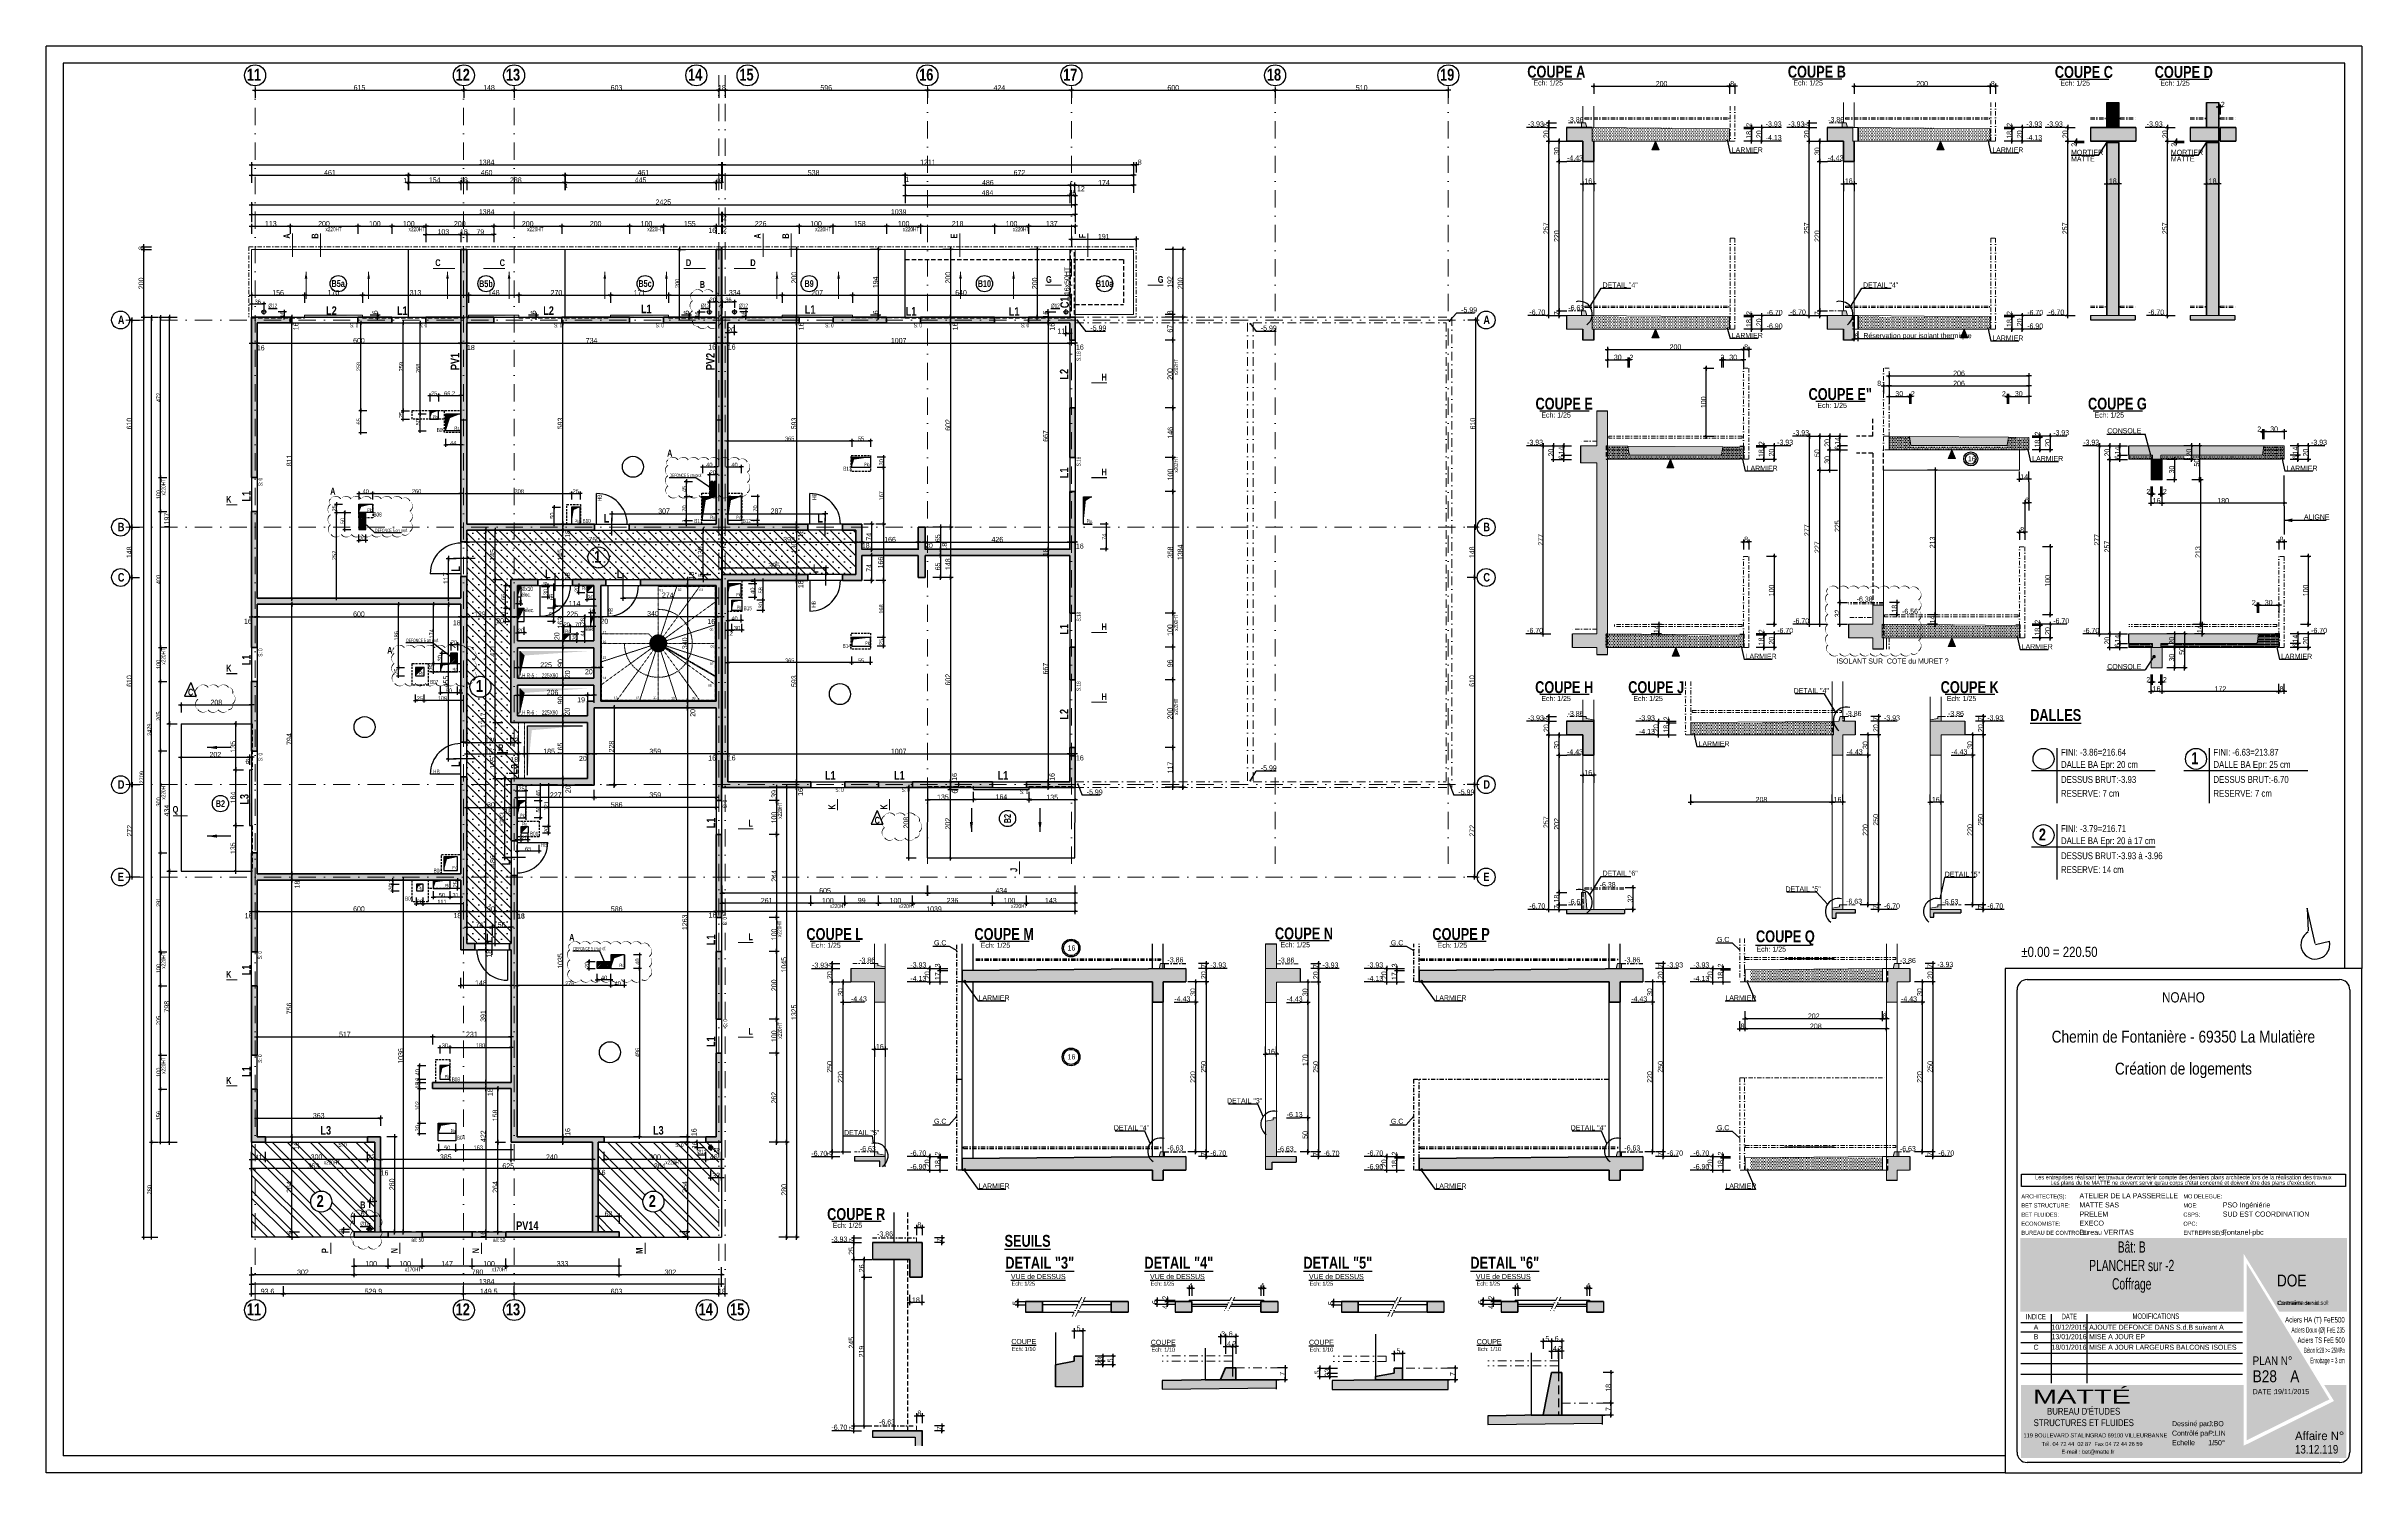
# Model space of a CAD drawing. Header units: millimetres. Extents: x 0 to 26138, y -32652 to 0.
# Drawn here: x 19320 to 26138, y -32652 to -28452 of the extents above; entities that cross this region are included whole.
import ezdxf
from ezdxf.enums import TextEntityAlignment as Align

# ---------------------------------------------------------------- set-up
doc = ezdxf.new("R2010")
doc.units = ezdxf.units.MM
for name, pattern in [('CACHE', [9.525, 6.35, -3.175]), ('CACHEX2', [19.05, 12.7, -6.35]), ('TIRETPTX2', [50.8, 25.4, -12.7, 0, -12.7]), ('VW-01', [0.41656, 0.20828, -0.20828])]:
    doc.linetypes.add(name, pattern=pattern)
for name, color, linetype in [('01-Cad  2', 1, 'Continuous'), ('01-cartouche', 7, 'Continuous'), ('01-cartouche-cage A', 7, 'Continuous'), ('01_cote_gen', 4, 'Continuous'), ('01_linteaux', 2, 'Continuous'), ('01_murs_sup', 2, 'CACHEX2'), ('01_poch_BN', 9, 'Continuous'), ('01_poch_murs', 253, 'Continuous'), ('01_poch_poteaux', 250, 'Continuous'), ('01_resv', 32, 'Continuous'), ('01_texte', 230, 'Continuous'), ('AA_COTES', 2, 'Continuous')]:
    doc.layers.add(name, color=color, linetype=linetype)
for name, color, linetype, lineweight in [('01_murs_coup', 5, 'Continuous', 60), ('01_tram_axes', 2, 'TIRETPTX2', 9), ('_GAZELEC-RESERVATION 2', 6, 'Continuous', 18), ('B Aménagement intérieur', 7, 'Continuous', 5)]:
    doc.layers.add(name, color=color, linetype=linetype, lineweight=lineweight)
doc.styles.add('ARIAL NA', font='ARIALN.TTF')
doc.styles.add('cartouche', font='ARIALN.TTF', dxfattribs={"width": 0.01})
doc.styles.add('Eurostile', font='')
doc.styles.add('impact', font='impact.ttf')
doc.styles.add('MATTE_TXT', font='arial.ttf')
doc.styles.add('STYLE2', font='ARIALN.TTF')
doc.styles.add('stylemattecart', font='ARIALN.TTF')
doc.styles.get('Eurostile').set_extended_font_data('Eurostile')
doc.linetypes.add('ISOLATION', pattern='A,0.00254,-2.54,[134,ltypeshp.shx,S=2.54,R=0,X=-2.54,Y=0],-5.08,[134,ltypeshp.shx,S=2.54,R=180,X=2.54,Y=0],-2.54', length=10.16254)
doc.dimstyles.new('JB10', dxfattribs={"dimscale": 0.1, "dimtxt": 150, "dimasz": 15, "dimexe": 0.1, "dimexo": 0.1, "dimgap": 0.09, "dimtad": 1, "dimdec": 1, "dimlfac": 0.2, "dimdsep": 46, "dimtxsty": 'STYLE2', "dimblk1": 'BOND_G', "dimblk2": 'BOND_D', "dimsah": 1, "dimcen": 1.5, "dimdle": 0.01, "dimse1": 1, "dimse2": 1, "dimclrd": 4, "dimclre": 2, "dimclrt": 6, "dimazin": 2, "dimtfac": 2.333333, "dimtdec": 1, "dimtix": 1, "dimtmove": 2, "dimatfit": 3, "dimldrblk": 'BOND_G', "dimfxl": 1, "dimtolj": 1, "dimtzin": 0, "dimarcsym": 0})
doc.dimstyles.new('JB25', dxfattribs={"dimscale": 0.1, "dimtxt": 150, "dimasz": 15, "dimexe": 0.1, "dimexo": 0.1, "dimgap": 0.09, "dimtad": 1, "dimdec": 1, "dimlfac": 0.5, "dimdsep": 46, "dimtxsty": 'STYLE2', "dimblk1": 'BOND_G', "dimblk2": 'BOND_D', "dimsah": 1, "dimcen": 1.5, "dimdle": 0.01, "dimse1": 1, "dimse2": 1, "dimclrd": 4, "dimclre": 2, "dimclrt": 6, "dimazin": 2, "dimtfac": 2.333333, "dimtdec": 1, "dimtix": 1, "dimtmove": 2, "dimatfit": 3, "dimldrblk": 'BOND_G', "dimfxl": 1, "dimtolj": 1, "dimtzin": 0, "dimarcsym": 0})
doc.dimstyles.new('JB50', dxfattribs={"dimscale": 0.1, "dimtxt": 150, "dimasz": 15, "dimexe": 0.1, "dimexo": 0.1, "dimgap": 0.09, "dimtad": 1, "dimdec": 1, "dimdsep": 46, "dimtxsty": 'STYLE2', "dimblk1": 'BOND_G', "dimblk2": 'BOND_D', "dimsah": 1, "dimcen": 1.5, "dimdle": 0.01, "dimse1": 1, "dimse2": 1, "dimclrd": 4, "dimclre": 2, "dimclrt": 6, "dimazin": 2, "dimtfac": 2.333333, "dimtdec": 1, "dimtix": 1, "dimtmove": 2, "dimatfit": 3, "dimldrblk": 'BOND_G', "dimfxl": 1, "dimtolj": 1, "dimtzin": 0, "dimarcsym": 0})
doc.dimstyles.new('JB50res', dxfattribs={"dimscale": 0.1, "dimtxt": 120, "dimasz": 12, "dimexe": 0.1, "dimexo": 0.1, "dimgap": 0.09, "dimtad": 1, "dimdec": 1, "dimdsep": 46, "dimtxsty": 'STYLE2', "dimblk1": 'BOND_G', "dimblk2": 'BOND_D', "dimsah": 1, "dimcen": 1.5, "dimdle": 0.01, "dimse1": 1, "dimse2": 1, "dimclrd": 4, "dimclre": 2, "dimclrt": 6, "dimazin": 2, "dimtfac": 2.333333, "dimtdec": 1, "dimtix": 1, "dimtmove": 2, "dimatfit": 3, "dimldrblk": 'BOND_G', "dimfxl": 1, "dimtolj": 1, "dimtzin": 0, "dimarcsym": 0})
pattern_1 = [(135, (0, -5453.817), (-33.67596, -33.67596), []), (135, (1e-15, -5431.367), (-33.67596, -33.67596), [])]
pattern_2 = [(0, (59.468, -5385.7843), (2.38125, 4.7625), [0, -4.7625])]
pattern_3 = [(135, (-7388.852, 4701.774), (-11.2253202, 9e-16), [7.9375, -7.9375])]
pattern_4 = [(0, (86.7033, 0), (2.38125, 4.7625), [0, -4.7625])]

# ---------------------------------------------------------------- blocks, each defined once
blk = doc.blocks.new('BOND_G')
at = {"layer": 'AA_COTES', "color": 0}
for p, q in [((5, 0), (-5, 0)), ((1.8, 1.8), (-1.8, -1.8)), ((0, -5), (0, 15))]:
    blk.add_line(p, q, dxfattribs=at)
blk = doc.blocks.new('BOND_D')
at = {"layer": 'AA_COTES', "color": 0}
for p, q in [((5, 0), (-5, 0)), ((-1.8, -1.8), (1.8, 1.8)), ((0, 5), (0, -15))]:
    blk.add_line(p, q, dxfattribs=at)
blk = doc.blocks.new('*D2305')
at = {"layer": '01_cote_gen', "color": 4, "lineweight": -2, "ltscale": 2, "transparency": 16777216}
blk.add_line((22204.7, -30975.2), (22107.7, -30975.2), dxfattribs=at)
at = {"layer": 'Defpoints', "color": 0, "ltscale": 2, "transparency": 16777216}
for p in [(22106.2, -30634.2), (22206.2, -30634.2), (22106.2, -30975.2)]:
    blk.add_point(p, dxfattribs=at)
at = {"layer": '01_cote_gen', "color": 4, "lineweight": -2, "ltscale": 2, "transparency": 16777216, "xscale": 1.5, "yscale": 1.5, "zscale": 1.5, "rotation": 180}
blk.add_blockref('BOND_D', (22106.2, -30975.2), dxfattribs=at)
at = {"layer": '01_cote_gen', "color": 4, "lineweight": -2, "ltscale": 2, "transparency": 16777216, "xscale": 1.5, "yscale": 1.5, "zscale": 1.5}
blk.add_blockref('BOND_G', (22206.2, -30975.2), dxfattribs=at)
at = {"layer": '01_cote_gen', "color": 6, "lineweight": 0, "ltscale": 2, "transparency": 16777216, "insert": (22156.2, -30967.5), "char_height": 15, "attachment_point": 5, "style": 'STYLE2'}
blk.add_mtext('\\A1;100', dxfattribs=at)
blk = doc.blocks.new('*D2268')
at = {"layer": '01_cote_gen', "color": 4, "lineweight": -2, "ltscale": 2, "transparency": 16777216}
blk.add_line((22104.7, -30975.2), (21871.7, -30975.2), dxfattribs=at)
at = {"layer": 'Defpoints', "color": 0, "ltscale": 2, "transparency": 16777216}
for p in [(21870.2, -30634.2), (22106.2, -30634.2), (21870.2, -30975.2)]:
    blk.add_point(p, dxfattribs=at)
at = {"layer": '01_cote_gen', "color": 4, "lineweight": -2, "ltscale": 2, "transparency": 16777216, "xscale": 1.5, "yscale": 1.5, "zscale": 1.5, "rotation": 180}
blk.add_blockref('BOND_D', (21870.2, -30975.2), dxfattribs=at)
at = {"layer": '01_cote_gen', "color": 4, "lineweight": -2, "ltscale": 2, "transparency": 16777216, "xscale": 1.5, "yscale": 1.5, "zscale": 1.5}
blk.add_blockref('BOND_G', (22106.2, -30975.2), dxfattribs=at)
at = {"layer": '01_cote_gen', "color": 6, "lineweight": 0, "ltscale": 2, "transparency": 16777216, "insert": (21988.2, -30967.5), "char_height": 15, "attachment_point": 5, "style": 'STYLE2'}
blk.add_mtext('\\A1;236', dxfattribs=at)
blk = doc.blocks.new('*D2269')
at = {"layer": '01_cote_gen', "color": 4, "lineweight": -2, "ltscale": 2, "transparency": 16777216}
blk.add_line((21868.7, -30975.2), (21771.7, -30975.2), dxfattribs=at)
at = {"layer": 'Defpoints', "color": 0, "ltscale": 2, "transparency": 16777216}
for p in [(21770.2, -30634.2), (21870.2, -30634.2), (21770.2, -30975.2)]:
    blk.add_point(p, dxfattribs=at)
at = {"layer": '01_cote_gen', "color": 4, "lineweight": -2, "ltscale": 2, "transparency": 16777216, "xscale": 1.5, "yscale": 1.5, "zscale": 1.5, "rotation": 180}
blk.add_blockref('BOND_D', (21770.2, -30975.2), dxfattribs=at)
at = {"layer": '01_cote_gen', "color": 4, "lineweight": -2, "ltscale": 2, "transparency": 16777216, "xscale": 1.5, "yscale": 1.5, "zscale": 1.5}
blk.add_blockref('BOND_G', (21870.2, -30975.2), dxfattribs=at)
at = {"layer": '01_cote_gen', "color": 6, "lineweight": 0, "ltscale": 2, "transparency": 16777216, "insert": (21820.2, -30967.5), "char_height": 15, "attachment_point": 5, "style": 'STYLE2'}
blk.add_mtext('\\A1;100', dxfattribs=at)
blk = doc.blocks.new('*D2270')
at = {"layer": '01_cote_gen', "color": 4, "lineweight": -2, "ltscale": 2, "transparency": 16777216}
blk.add_line((21768.7, -30975.2), (21672.7, -30975.2), dxfattribs=at)
at = {"layer": 'Defpoints', "color": 0, "ltscale": 2, "transparency": 16777216}
for p in [(21671.2, -30634.2), (21770.2, -30634.2), (21671.2, -30975.2)]:
    blk.add_point(p, dxfattribs=at)
at = {"layer": '01_cote_gen', "color": 4, "lineweight": -2, "ltscale": 2, "transparency": 16777216, "xscale": 1.5, "yscale": 1.5, "zscale": 1.5, "rotation": 180}
blk.add_blockref('BOND_D', (21671.2, -30975.2), dxfattribs=at)
at = {"layer": '01_cote_gen', "color": 4, "lineweight": -2, "ltscale": 2, "transparency": 16777216, "xscale": 1.5, "yscale": 1.5, "zscale": 1.5}
blk.add_blockref('BOND_G', (21770.2, -30975.2), dxfattribs=at)
at = {"layer": '01_cote_gen', "color": 6, "lineweight": 0, "ltscale": 2, "transparency": 16777216, "insert": (21720.7, -30967.5), "char_height": 15, "attachment_point": 5, "style": 'STYLE2'}
blk.add_mtext('\\A1;99', dxfattribs=at)
blk = doc.blocks.new('*D2271')
at = {"layer": '01_cote_gen', "color": 4, "lineweight": -2, "ltscale": 2, "transparency": 16777216}
blk.add_line((21669.7, -30975.2), (21572.7, -30975.2), dxfattribs=at)
at = {"layer": 'Defpoints', "color": 0, "ltscale": 2, "transparency": 16777216}
for p in [(21571.2, -30634.2), (21671.2, -30634.2), (21571.2, -30975.2)]:
    blk.add_point(p, dxfattribs=at)
at = {"layer": '01_cote_gen', "color": 4, "lineweight": -2, "ltscale": 2, "transparency": 16777216, "xscale": 1.5, "yscale": 1.5, "zscale": 1.5, "rotation": 180}
blk.add_blockref('BOND_D', (21571.2, -30975.2), dxfattribs=at)
at = {"layer": '01_cote_gen', "color": 4, "lineweight": -2, "ltscale": 2, "transparency": 16777216, "xscale": 1.5, "yscale": 1.5, "zscale": 1.5}
blk.add_blockref('BOND_G', (21671.2, -30975.2), dxfattribs=at)
at = {"layer": '01_cote_gen', "color": 6, "lineweight": 0, "ltscale": 2, "transparency": 16777216, "insert": (21621.2, -30967.5), "char_height": 15, "attachment_point": 5, "style": 'STYLE2'}
blk.add_mtext('\\A1;100', dxfattribs=at)
blk = doc.blocks.new('*D2272')
at = {"layer": '01_cote_gen', "color": 4, "lineweight": -2, "ltscale": 2, "transparency": 16777216}
blk.add_line((21569.7, -30975.2), (21311.7, -30975.2), dxfattribs=at)
at = {"layer": 'Defpoints', "color": 0, "ltscale": 2, "transparency": 16777216}
for p in [(21310.2, -30634.2), (21571.2, -30634.2), (21310.2, -30975.2)]:
    blk.add_point(p, dxfattribs=at)
at = {"layer": '01_cote_gen', "color": 4, "lineweight": -2, "ltscale": 2, "transparency": 16777216, "xscale": 1.5, "yscale": 1.5, "zscale": 1.5, "rotation": 180}
blk.add_blockref('BOND_D', (21310.2, -30975.2), dxfattribs=at)
at = {"layer": '01_cote_gen', "color": 4, "lineweight": -2, "ltscale": 2, "transparency": 16777216, "xscale": 1.5, "yscale": 1.5, "zscale": 1.5}
blk.add_blockref('BOND_G', (21571.2, -30975.2), dxfattribs=at)
at = {"layer": '01_cote_gen', "color": 6, "lineweight": 0, "ltscale": 2, "transparency": 16777216, "insert": (21440.7, -30967.5), "char_height": 15, "attachment_point": 5, "style": 'STYLE2'}
blk.add_mtext('\\A1;261', dxfattribs=at)
blk = doc.blocks.new('*D2273')
at = {"layer": '01_cote_gen', "color": 4, "lineweight": -2, "ltscale": 2, "transparency": 16777216}
blk.add_line((19925.7, -31000.1), (19938.7, -31000.1), dxfattribs=at)
at = {"layer": 'Defpoints', "color": 0, "ltscale": 2, "transparency": 16777216}
for p in [(19940.2, -31000.1), (19924.2, -31030.2), (19940.2, -31030.3)]:
    blk.add_point(p, dxfattribs=at)
at = {"layer": '01_cote_gen', "color": 4, "lineweight": -2, "ltscale": 2, "transparency": 16777216, "xscale": 1.5, "yscale": 1.5, "zscale": 1.5, "rotation": 180}
blk.add_blockref('BOND_G', (19924.2, -31000.1), dxfattribs=at)
at = {"layer": '01_cote_gen', "color": 4, "lineweight": -2, "ltscale": 2, "transparency": 16777216, "xscale": 1.5, "yscale": 1.5, "zscale": 1.5}
blk.add_blockref('BOND_D', (19940.2, -31000.1), dxfattribs=at)
at = {"layer": '01_cote_gen', "color": 6, "lineweight": 0, "ltscale": 2, "transparency": 16777216, "insert": (19915.3, -31012.2), "char_height": 15, "attachment_point": 5, "style": 'STYLE2'}
blk.add_mtext('\\A1;16', dxfattribs=at)
blk = doc.blocks.new('*D2274')
at = {"layer": '01_cote_gen', "color": 4, "lineweight": -2, "ltscale": 2, "transparency": 16777216}
blk.add_line((19941.7, -31000.1), (20538.7, -31000.1), dxfattribs=at)
at = {"layer": 'Defpoints', "color": 0, "ltscale": 2, "transparency": 16777216}
for p in [(20540.2, -31000.1), (20540.2, -31009.7), (19940.2, -31030.3)]:
    blk.add_point(p, dxfattribs=at)
at = {"layer": '01_cote_gen', "color": 4, "lineweight": -2, "ltscale": 2, "transparency": 16777216, "xscale": 1.5, "yscale": 1.5, "zscale": 1.5, "rotation": 180}
blk.add_blockref('BOND_G', (19940.2, -31000.1), dxfattribs=at)
at = {"layer": '01_cote_gen', "color": 4, "lineweight": -2, "ltscale": 2, "transparency": 16777216, "xscale": 1.5, "yscale": 1.5, "zscale": 1.5}
blk.add_blockref('BOND_D', (20540.2, -31000.1), dxfattribs=at)
at = {"layer": '01_cote_gen', "color": 6, "lineweight": 0, "ltscale": 2, "transparency": 16777216, "insert": (20240.2, -30992.5), "char_height": 15, "attachment_point": 5, "style": 'STYLE2'}
blk.add_mtext('\\A1;600', dxfattribs=at)
blk = doc.blocks.new('*D2275')
at = {"layer": '01_cote_gen', "color": 4, "lineweight": -2, "ltscale": 2, "transparency": 16777216}
blk.add_line((20541.7, -31000.1), (20556.7, -31000.1), dxfattribs=at)
at = {"layer": 'Defpoints', "color": 0, "ltscale": 2, "transparency": 16777216}
for p in [(20540.2, -31009.7), (20558.2, -31000.1), (20558.2, -31000.1)]:
    blk.add_point(p, dxfattribs=at)
at = {"layer": '01_cote_gen', "color": 4, "lineweight": -2, "ltscale": 2, "transparency": 16777216, "xscale": 1.5, "yscale": 1.5, "zscale": 1.5, "rotation": 180}
blk.add_blockref('BOND_G', (20540.2, -31000.1), dxfattribs=at)
at = {"layer": '01_cote_gen', "color": 4, "lineweight": -2, "ltscale": 2, "transparency": 16777216, "xscale": 1.5, "yscale": 1.5, "zscale": 1.5}
blk.add_blockref('BOND_D', (20558.2, -31000.1), dxfattribs=at)
at = {"layer": '01_cote_gen', "color": 6, "lineweight": 0, "ltscale": 2, "transparency": 16777216, "insert": (20530, -31012), "char_height": 15, "attachment_point": 5, "style": 'STYLE2'}
blk.add_mtext('\\A1;18', dxfattribs=at)
blk = doc.blocks.new('*D2276')
at = {"layer": '01_cote_gen', "color": 4, "lineweight": -2, "ltscale": 2, "transparency": 16777216}
blk.add_line((20559.7, -31000.1), (20686.7, -31000.1), dxfattribs=at)
at = {"layer": 'Defpoints', "color": 0, "ltscale": 2, "transparency": 16777216}
for p in [(20558.2, -31000.1), (20688.2, -31000.1), (20688.2, -31000.1)]:
    blk.add_point(p, dxfattribs=at)
at = {"layer": '01_cote_gen', "color": 4, "lineweight": -2, "ltscale": 2, "transparency": 16777216, "xscale": 1.5, "yscale": 1.5, "zscale": 1.5, "rotation": 180}
blk.add_blockref('BOND_G', (20558.2, -31000.1), dxfattribs=at)
at = {"layer": '01_cote_gen', "color": 4, "lineweight": -2, "ltscale": 2, "transparency": 16777216, "xscale": 1.5, "yscale": 1.5, "zscale": 1.5}
blk.add_blockref('BOND_D', (20688.2, -31000.1), dxfattribs=at)
at = {"layer": '01_cote_gen', "color": 6, "lineweight": 0, "ltscale": 2, "transparency": 16777216, "insert": (20623.2, -30992.5), "char_height": 15, "attachment_point": 5, "style": 'STYLE2'}
blk.add_mtext('\\A1;130', dxfattribs=at)
blk = doc.blocks.new('*D2277')
at = {"layer": '01_cote_gen', "color": 4, "lineweight": -2, "ltscale": 0.1, "transparency": 16777216}
blk.add_line((20689.4, -31000.1), (20705, -31000.1), dxfattribs=at)
at = {"layer": 'Defpoints', "color": 0, "ltscale": 0.1, "transparency": 16777216}
for p in [(20688.2, -31000.1), (20706.2, -31000.1), (20706.2, -31000.1)]:
    blk.add_point(p, dxfattribs=at)
at = {"layer": '01_cote_gen', "color": 4, "lineweight": -2, "ltscale": 0.1, "transparency": 16777216, "xscale": 1.2, "yscale": 1.2, "zscale": 1.2, "rotation": 180}
blk.add_blockref('BOND_G', (20688.2, -31000.1), dxfattribs=at)
at = {"layer": '01_cote_gen', "color": 4, "lineweight": -2, "ltscale": 0.1, "transparency": 16777216, "xscale": 1.2, "yscale": 1.2, "zscale": 1.2}
blk.add_blockref('BOND_D', (20706.2, -31000.1), dxfattribs=at)
at = {"layer": '01_cote_gen', "color": 6, "ltscale": 0.1, "transparency": 16777216, "insert": (20717.3, -31013.2), "char_height": 12, "attachment_point": 5, "style": 'STYLE2'}
blk.add_mtext('\\A1;18', dxfattribs=at)
blk = doc.blocks.new('*D2278')
at = {"layer": '01_cote_gen', "color": 4, "lineweight": -2, "ltscale": 2, "transparency": 16777216}
blk.add_line((20707.7, -31000.1), (21290.7, -31000.1), dxfattribs=at)
at = {"layer": 'Defpoints', "color": 0, "ltscale": 2, "transparency": 16777216}
for p in [(20706.2, -31000.1), (21292.2, -31000.1), (21292.2, -31000.1)]:
    blk.add_point(p, dxfattribs=at)
at = {"layer": '01_cote_gen', "color": 4, "lineweight": -2, "ltscale": 2, "transparency": 16777216, "xscale": 1.5, "yscale": 1.5, "zscale": 1.5, "rotation": 180}
blk.add_blockref('BOND_G', (20706.2, -31000.1), dxfattribs=at)
at = {"layer": '01_cote_gen', "color": 4, "lineweight": -2, "ltscale": 2, "transparency": 16777216, "xscale": 1.5, "yscale": 1.5, "zscale": 1.5}
blk.add_blockref('BOND_D', (21292.2, -31000.1), dxfattribs=at)
at = {"layer": '01_cote_gen', "color": 6, "lineweight": 0, "ltscale": 2, "transparency": 16777216, "insert": (20999.2, -30992.5), "char_height": 15, "attachment_point": 5, "style": 'STYLE2'}
blk.add_mtext('\\A1;586', dxfattribs=at)
blk = doc.blocks.new('*D2279')
at = {"layer": '01_cote_gen', "color": 4, "lineweight": -2, "ltscale": 2, "transparency": 16777216}
blk.add_line((21293.7, -31000.1), (21306.7, -31000.1), dxfattribs=at)
at = {"layer": 'Defpoints', "color": 0, "ltscale": 2, "transparency": 16777216}
for p in [(21308.2, -30944.1), (21292.2, -31000.1), (21308.2, -31000.1)]:
    blk.add_point(p, dxfattribs=at)
at = {"layer": '01_cote_gen', "color": 4, "lineweight": -2, "ltscale": 2, "transparency": 16777216, "xscale": 1.5, "yscale": 1.5, "zscale": 1.5, "rotation": 180}
blk.add_blockref('BOND_G', (21292.2, -31000.1), dxfattribs=at)
at = {"layer": '01_cote_gen', "color": 4, "lineweight": -2, "ltscale": 2, "transparency": 16777216, "xscale": 1.5, "yscale": 1.5, "zscale": 1.5}
blk.add_blockref('BOND_D', (21308.2, -31000.1), dxfattribs=at)
at = {"layer": '01_cote_gen', "color": 6, "lineweight": 0, "ltscale": 2, "transparency": 16777216, "insert": (21281.4, -31010.6), "char_height": 15, "attachment_point": 5, "style": 'STYLE2'}
blk.add_mtext('\\A1;16', dxfattribs=at)
blk = doc.blocks.new('*D2283')
at = {"layer": '01_cote_gen', "color": 4, "lineweight": -2, "ltscale": 0.1, "transparency": 16777216}
for p, q in [((21307, -31000.1), (21305.8, -31000.1)), ((21308.2, -31000.1), (21310.2, -31000.1)), ((21311.4, -31000.1), (21312.6, -31000.1))]:
    blk.add_line(p, q, dxfattribs=at)
at = {"layer": 'Defpoints', "color": 0, "ltscale": 0.1, "transparency": 16777216}
for p in [(21308.2, -30991.3), (21310.2, -30991.3), (21310.2, -31000.1)]:
    blk.add_point(p, dxfattribs=at)
at = {"layer": '01_cote_gen', "color": 4, "lineweight": -2, "ltscale": 0.1, "transparency": 16777216, "xscale": 1.2, "yscale": 1.2, "zscale": 1.2}
blk.add_blockref('BOND_G', (21308.2, -31000.1), dxfattribs=at)
at = {"layer": '01_cote_gen', "color": 4, "lineweight": -2, "ltscale": 0.1, "transparency": 16777216, "xscale": 1.2, "yscale": 1.2, "zscale": 1.2, "rotation": 180}
blk.add_blockref('BOND_D', (21310.2, -31000.1), dxfattribs=at)
at = {"layer": '01_cote_gen', "color": 6, "ltscale": 0.1, "transparency": 16777216, "insert": (21315.2, -31007.4), "char_height": 12, "attachment_point": 5, "style": 'STYLE2'}
blk.add_mtext('\\A1;2', dxfattribs=at)
blk = doc.blocks.new('*D2246')
at = {"layer": '01_cote_gen', "color": 4, "lineweight": -2, "ltscale": 2, "transparency": 16777216}
blk.add_line((19925.7, -28982.1), (20035.7, -28982.1), dxfattribs=at)
at = {"layer": 'Defpoints', "color": 0, "ltscale": 2, "transparency": 16777216}
for p in [(19924.2, -28972.6), (20037.2, -28980.6), (20037.2, -28982.1)]:
    blk.add_point(p, dxfattribs=at)
at = {"layer": '01_cote_gen', "color": 4, "lineweight": -2, "ltscale": 2, "transparency": 16777216, "xscale": 1.5, "yscale": 1.5, "zscale": 1.5, "rotation": 180}
blk.add_blockref('BOND_G', (19924.2, -28982.1), dxfattribs=at)
at = {"layer": '01_cote_gen', "color": 4, "lineweight": -2, "ltscale": 2, "transparency": 16777216, "xscale": 1.5, "yscale": 1.5, "zscale": 1.5}
blk.add_blockref('BOND_D', (20037.2, -28982.1), dxfattribs=at)
at = {"layer": '01_cote_gen', "color": 6, "lineweight": 0, "ltscale": 2, "transparency": 16777216, "insert": (19980.7, -28974.4), "char_height": 15, "attachment_point": 5, "style": 'STYLE2'}
blk.add_mtext('\\A1;113', dxfattribs=at)
blk = doc.blocks.new('*D2247')
at = {"layer": '01_cote_gen', "color": 4, "lineweight": -2, "ltscale": 2, "transparency": 16777216}
blk.add_line((20038.7, -28982.1), (20235.7, -28982.1), dxfattribs=at)
at = {"layer": 'Defpoints', "color": 0, "ltscale": 2, "transparency": 16777216}
for p in [(20037.2, -28980.6), (20237.2, -28980.6), (20237.2, -28982.1)]:
    blk.add_point(p, dxfattribs=at)
at = {"layer": '01_cote_gen', "color": 4, "lineweight": -2, "ltscale": 2, "transparency": 16777216, "xscale": 1.5, "yscale": 1.5, "zscale": 1.5, "rotation": 180}
blk.add_blockref('BOND_G', (20037.2, -28982.1), dxfattribs=at)
at = {"layer": '01_cote_gen', "color": 4, "lineweight": -2, "ltscale": 2, "transparency": 16777216, "xscale": 1.5, "yscale": 1.5, "zscale": 1.5}
blk.add_blockref('BOND_D', (20237.2, -28982.1), dxfattribs=at)
at = {"layer": '01_cote_gen', "color": 6, "lineweight": 0, "ltscale": 2, "transparency": 16777216, "insert": (20137.2, -28974.4), "char_height": 15, "attachment_point": 5, "style": 'STYLE2'}
blk.add_mtext('\\A1;200', dxfattribs=at)
blk = doc.blocks.new('*D2248')
at = {"layer": '01_cote_gen', "color": 4, "lineweight": -2, "ltscale": 2, "transparency": 16777216}
blk.add_line((20238.7, -28982.1), (20335.7, -28982.1), dxfattribs=at)
at = {"layer": 'Defpoints', "color": 0, "ltscale": 2, "transparency": 16777216}
for p in [(20237.2, -28980.6), (20337.2, -28980.6), (20337.2, -28982.1)]:
    blk.add_point(p, dxfattribs=at)
at = {"layer": '01_cote_gen', "color": 4, "lineweight": -2, "ltscale": 2, "transparency": 16777216, "xscale": 1.5, "yscale": 1.5, "zscale": 1.5, "rotation": 180}
blk.add_blockref('BOND_G', (20237.2, -28982.1), dxfattribs=at)
at = {"layer": '01_cote_gen', "color": 4, "lineweight": -2, "ltscale": 2, "transparency": 16777216, "xscale": 1.5, "yscale": 1.5, "zscale": 1.5}
blk.add_blockref('BOND_D', (20337.2, -28982.1), dxfattribs=at)
at = {"layer": '01_cote_gen', "color": 6, "lineweight": 0, "ltscale": 2, "transparency": 16777216, "insert": (20287.2, -28974.4), "char_height": 15, "attachment_point": 5, "style": 'STYLE2'}
blk.add_mtext('\\A1;100', dxfattribs=at)
blk = doc.blocks.new('*D2249')
at = {"layer": '01_cote_gen', "color": 4, "lineweight": -2, "ltscale": 2, "transparency": 16777216}
blk.add_line((20338.7, -28982.1), (20435.7, -28982.1), dxfattribs=at)
at = {"layer": 'Defpoints', "color": 0, "ltscale": 2, "transparency": 16777216}
for p in [(20337.2, -28980.6), (20437.2, -28980.6), (20437.2, -28982.1)]:
    blk.add_point(p, dxfattribs=at)
at = {"layer": '01_cote_gen', "color": 4, "lineweight": -2, "ltscale": 2, "transparency": 16777216, "xscale": 1.5, "yscale": 1.5, "zscale": 1.5, "rotation": 180}
blk.add_blockref('BOND_G', (20337.2, -28982.1), dxfattribs=at)
at = {"layer": '01_cote_gen', "color": 4, "lineweight": -2, "ltscale": 2, "transparency": 16777216, "xscale": 1.5, "yscale": 1.5, "zscale": 1.5}
blk.add_blockref('BOND_D', (20437.2, -28982.1), dxfattribs=at)
at = {"layer": '01_cote_gen', "color": 6, "lineweight": 0, "ltscale": 2, "transparency": 16777216, "insert": (20387.2, -28974.4), "char_height": 15, "attachment_point": 5, "style": 'STYLE2'}
blk.add_mtext('\\A1;100', dxfattribs=at)
blk = doc.blocks.new('*D2250')
at = {"layer": '01_cote_gen', "color": 4, "lineweight": -2, "ltscale": 2, "transparency": 16777216}
blk.add_line((20438.7, -28982.1), (20635.7, -28982.1), dxfattribs=at)
at = {"layer": 'Defpoints', "color": 0, "ltscale": 2, "transparency": 16777216}
for p in [(20437.2, -28980.6), (20637.2, -28980.6), (20637.2, -28982.1)]:
    blk.add_point(p, dxfattribs=at)
at = {"layer": '01_cote_gen', "color": 4, "lineweight": -2, "ltscale": 2, "transparency": 16777216, "xscale": 1.5, "yscale": 1.5, "zscale": 1.5, "rotation": 180}
blk.add_blockref('BOND_G', (20437.2, -28982.1), dxfattribs=at)
at = {"layer": '01_cote_gen', "color": 4, "lineweight": -2, "ltscale": 2, "transparency": 16777216, "xscale": 1.5, "yscale": 1.5, "zscale": 1.5}
blk.add_blockref('BOND_D', (20637.2, -28982.1), dxfattribs=at)
at = {"layer": '01_cote_gen', "color": 6, "lineweight": 0, "ltscale": 2, "transparency": 16777216, "insert": (20537.2, -28974.4), "char_height": 15, "attachment_point": 5, "style": 'STYLE2'}
blk.add_mtext('\\A1;200', dxfattribs=at)
blk = doc.blocks.new('*D2251')
at = {"layer": '01_cote_gen', "color": 4, "lineweight": -2, "ltscale": 2, "transparency": 16777216}
blk.add_line((20638.7, -28982.1), (20835.7, -28982.1), dxfattribs=at)
at = {"layer": 'Defpoints', "color": 0, "ltscale": 2, "transparency": 16777216}
for p in [(20637.2, -28980.6), (20837.2, -28980.6), (20837.2, -28982.1)]:
    blk.add_point(p, dxfattribs=at)
at = {"layer": '01_cote_gen', "color": 4, "lineweight": -2, "ltscale": 2, "transparency": 16777216, "xscale": 1.5, "yscale": 1.5, "zscale": 1.5, "rotation": 180}
blk.add_blockref('BOND_G', (20637.2, -28982.1), dxfattribs=at)
at = {"layer": '01_cote_gen', "color": 4, "lineweight": -2, "ltscale": 2, "transparency": 16777216, "xscale": 1.5, "yscale": 1.5, "zscale": 1.5}
blk.add_blockref('BOND_D', (20837.2, -28982.1), dxfattribs=at)
at = {"layer": '01_cote_gen', "color": 6, "lineweight": 0, "ltscale": 2, "transparency": 16777216, "insert": (20737.2, -28974.4), "char_height": 15, "attachment_point": 5, "style": 'STYLE2'}
blk.add_mtext('\\A1;200', dxfattribs=at)
blk = doc.blocks.new('*D2252')
at = {"layer": '01_cote_gen', "color": 4, "lineweight": -2, "ltscale": 2, "transparency": 16777216}
blk.add_line((20838.7, -28982.1), (21035.7, -28982.1), dxfattribs=at)
at = {"layer": 'Defpoints', "color": 0, "ltscale": 2, "transparency": 16777216}
for p in [(20837.2, -28980.6), (21037.2, -28980.6), (21037.2, -28982.1)]:
    blk.add_point(p, dxfattribs=at)
at = {"layer": '01_cote_gen', "color": 4, "lineweight": -2, "ltscale": 2, "transparency": 16777216, "xscale": 1.5, "yscale": 1.5, "zscale": 1.5, "rotation": 180}
blk.add_blockref('BOND_G', (20837.2, -28982.1), dxfattribs=at)
at = {"layer": '01_cote_gen', "color": 4, "lineweight": -2, "ltscale": 2, "transparency": 16777216, "xscale": 1.5, "yscale": 1.5, "zscale": 1.5}
blk.add_blockref('BOND_D', (21037.2, -28982.1), dxfattribs=at)
at = {"layer": '01_cote_gen', "color": 6, "lineweight": 0, "ltscale": 2, "transparency": 16777216, "insert": (20937.2, -28974.4), "char_height": 15, "attachment_point": 5, "style": 'STYLE2'}
blk.add_mtext('\\A1;200', dxfattribs=at)
blk = doc.blocks.new('*D2253')
at = {"layer": '01_cote_gen', "color": 4, "lineweight": -2, "ltscale": 2, "transparency": 16777216}
blk.add_line((21038.7, -28982.1), (21135.7, -28982.1), dxfattribs=at)
at = {"layer": 'Defpoints', "color": 0, "ltscale": 2, "transparency": 16777216}
for p in [(21037.2, -28980.6), (21137.2, -28980.6), (21137.2, -28982.1)]:
    blk.add_point(p, dxfattribs=at)
at = {"layer": '01_cote_gen', "color": 4, "lineweight": -2, "ltscale": 2, "transparency": 16777216, "xscale": 1.5, "yscale": 1.5, "zscale": 1.5, "rotation": 180}
blk.add_blockref('BOND_G', (21037.2, -28982.1), dxfattribs=at)
at = {"layer": '01_cote_gen', "color": 4, "lineweight": -2, "ltscale": 2, "transparency": 16777216, "xscale": 1.5, "yscale": 1.5, "zscale": 1.5}
blk.add_blockref('BOND_D', (21137.2, -28982.1), dxfattribs=at)
at = {"layer": '01_cote_gen', "color": 6, "lineweight": 0, "ltscale": 2, "transparency": 16777216, "insert": (21087.2, -28974.4), "char_height": 15, "attachment_point": 5, "style": 'STYLE2'}
blk.add_mtext('\\A1;100', dxfattribs=at)
blk = doc.blocks.new('*D2254')
at = {"layer": '01_cote_gen', "color": 4, "lineweight": -2, "ltscale": 2, "transparency": 16777216}
blk.add_line((21311.7, -28982.1), (21534.7, -28982.1), dxfattribs=at)
at = {"layer": 'Defpoints', "color": 0, "ltscale": 2, "transparency": 16777216}
for p in [(21310.2, -28981.5), (21536.2, -28980.6), (21536.2, -28982.1)]:
    blk.add_point(p, dxfattribs=at)
at = {"layer": '01_cote_gen', "color": 4, "lineweight": -2, "ltscale": 2, "transparency": 16777216, "xscale": 1.5, "yscale": 1.5, "zscale": 1.5, "rotation": 180}
blk.add_blockref('BOND_G', (21310.2, -28982.1), dxfattribs=at)
at = {"layer": '01_cote_gen', "color": 4, "lineweight": -2, "ltscale": 2, "transparency": 16777216, "xscale": 1.5, "yscale": 1.5, "zscale": 1.5}
blk.add_blockref('BOND_D', (21536.2, -28982.1), dxfattribs=at)
at = {"layer": '01_cote_gen', "color": 6, "lineweight": 0, "ltscale": 2, "transparency": 16777216, "insert": (21423.2, -28974.4), "char_height": 15, "attachment_point": 5, "style": 'STYLE2'}
blk.add_mtext('\\A1;226', dxfattribs=at)
blk = doc.blocks.new('*D2255')
at = {"layer": '01_cote_gen', "color": 4, "lineweight": -2, "ltscale": 2, "transparency": 16777216}
blk.add_line((21537.7, -28982.1), (21634.7, -28982.1), dxfattribs=at)
at = {"layer": 'Defpoints', "color": 0, "ltscale": 2, "transparency": 16777216}
for p in [(21536.2, -28980.6), (21636.2, -28980.6), (21636.2, -28982.1)]:
    blk.add_point(p, dxfattribs=at)
at = {"layer": '01_cote_gen', "color": 4, "lineweight": -2, "ltscale": 2, "transparency": 16777216, "xscale": 1.5, "yscale": 1.5, "zscale": 1.5, "rotation": 180}
blk.add_blockref('BOND_G', (21536.2, -28982.1), dxfattribs=at)
at = {"layer": '01_cote_gen', "color": 4, "lineweight": -2, "ltscale": 2, "transparency": 16777216, "xscale": 1.5, "yscale": 1.5, "zscale": 1.5}
blk.add_blockref('BOND_D', (21636.2, -28982.1), dxfattribs=at)
at = {"layer": '01_cote_gen', "color": 6, "lineweight": 0, "ltscale": 2, "transparency": 16777216, "insert": (21586.2, -28974.4), "char_height": 15, "attachment_point": 5, "style": 'STYLE2'}
blk.add_mtext('\\A1;100', dxfattribs=at)
blk = doc.blocks.new('*D2284')
at = {"layer": '01_cote_gen', "color": 4, "lineweight": -2, "ltscale": 2, "transparency": 16777216}
blk.add_line((21795.7, -28982.1), (21892.7, -28982.1), dxfattribs=at)
at = {"layer": 'Defpoints', "color": 0, "ltscale": 2, "transparency": 16777216}
for p in [(21794.2, -28950.6), (21894.2, -28950.6), (21894.2, -28982.1)]:
    blk.add_point(p, dxfattribs=at)
at = {"layer": '01_cote_gen', "color": 4, "lineweight": -2, "ltscale": 2, "transparency": 16777216, "xscale": 1.5, "yscale": 1.5, "zscale": 1.5, "rotation": 180}
blk.add_blockref('BOND_G', (21794.2, -28982.1), dxfattribs=at)
at = {"layer": '01_cote_gen', "color": 4, "lineweight": -2, "ltscale": 2, "transparency": 16777216, "xscale": 1.5, "yscale": 1.5, "zscale": 1.5}
blk.add_blockref('BOND_D', (21894.2, -28982.1), dxfattribs=at)
at = {"layer": '01_cote_gen', "color": 6, "lineweight": 0, "ltscale": 2, "transparency": 16777216, "insert": (21844.2, -28974.4), "char_height": 15, "attachment_point": 5, "style": 'STYLE2'}
blk.add_mtext('\\A1;100', dxfattribs=at)
blk = doc.blocks.new('*D2256')
at = {"layer": '01_cote_gen', "color": 4, "lineweight": -2, "ltscale": 2, "transparency": 16777216}
blk.add_line((21637.7, -28982.1), (21792.7, -28982.1), dxfattribs=at)
at = {"layer": 'Defpoints', "color": 0, "ltscale": 2, "transparency": 16777216}
for p in [(21636.2, -29000.1), (21794.2, -28982.1), (21794.2, -29000.1)]:
    blk.add_point(p, dxfattribs=at)
at = {"layer": '01_cote_gen', "color": 4, "lineweight": -2, "ltscale": 2, "transparency": 16777216, "xscale": 1.5, "yscale": 1.5, "zscale": 1.5, "rotation": 180}
blk.add_blockref('BOND_G', (21636.2, -28982.1), dxfattribs=at)
at = {"layer": '01_cote_gen', "color": 4, "lineweight": -2, "ltscale": 2, "transparency": 16777216, "xscale": 1.5, "yscale": 1.5, "zscale": 1.5}
blk.add_blockref('BOND_D', (21794.2, -28982.1), dxfattribs=at)
at = {"layer": '01_cote_gen', "color": 6, "lineweight": 0, "ltscale": 2, "transparency": 16777216, "insert": (21715.2, -28974.4), "char_height": 15, "attachment_point": 5, "style": 'STYLE2'}
blk.add_mtext('\\A1;158', dxfattribs=at)
blk = doc.blocks.new('*D2280')
at = {"layer": '01_cote_gen', "color": 4, "lineweight": -2, "ltscale": 2, "transparency": 16777216}
blk.add_line((20438.7, -29006.2), (20538.7, -29006.2), dxfattribs=at)
at = {"layer": 'Defpoints', "color": 0, "ltscale": 2, "transparency": 16777216}
for p in [(20437.2, -29000.1), (20540.2, -29006.2), (20540.2, -29017.1)]:
    blk.add_point(p, dxfattribs=at)
at = {"layer": '01_cote_gen', "color": 4, "lineweight": -2, "ltscale": 2, "transparency": 16777216, "xscale": 1.5, "yscale": 1.5, "zscale": 1.5, "rotation": 180}
blk.add_blockref('BOND_G', (20437.2, -29006.2), dxfattribs=at)
at = {"layer": '01_cote_gen', "color": 4, "lineweight": -2, "ltscale": 2, "transparency": 16777216, "xscale": 1.5, "yscale": 1.5, "zscale": 1.5}
blk.add_blockref('BOND_D', (20540.2, -29006.2), dxfattribs=at)
at = {"layer": '01_cote_gen', "color": 6, "lineweight": 0, "ltscale": 2, "transparency": 16777216, "insert": (20488.7, -28998.5), "char_height": 15, "attachment_point": 5, "style": 'STYLE2'}
blk.add_mtext('\\A1;103', dxfattribs=at)
blk = doc.blocks.new('*D2281')
at = {"layer": '01_cote_gen', "color": 4, "lineweight": -2, "ltscale": 2, "transparency": 16777216}
blk.add_line((20541.7, -29006.2), (20556.7, -29006.2), dxfattribs=at)
at = {"layer": 'Defpoints', "color": 0, "ltscale": 2, "transparency": 16777216}
for p in [(20540.2, -29017.1), (20558.2, -29006.2), (20558.2, -29017.1)]:
    blk.add_point(p, dxfattribs=at)
at = {"layer": '01_cote_gen', "color": 4, "lineweight": -2, "ltscale": 2, "transparency": 16777216, "xscale": 1.5, "yscale": 1.5, "zscale": 1.5, "rotation": 180}
blk.add_blockref('BOND_G', (20540.2, -29006.2), dxfattribs=at)
at = {"layer": '01_cote_gen', "color": 4, "lineweight": -2, "ltscale": 2, "transparency": 16777216, "xscale": 1.5, "yscale": 1.5, "zscale": 1.5}
blk.add_blockref('BOND_D', (20558.2, -29006.2), dxfattribs=at)
at = {"layer": '01_cote_gen', "color": 6, "lineweight": 0, "ltscale": 2, "transparency": 16777216, "insert": (20549.2, -28998.5), "char_height": 15, "attachment_point": 5, "style": 'STYLE2'}
blk.add_mtext('\\A1;18', dxfattribs=at)
blk = doc.blocks.new('*D2282')
at = {"layer": '01_cote_gen', "color": 4, "lineweight": -2, "ltscale": 2, "transparency": 16777216}
blk.add_line((20559.7, -29006.2), (20635.7, -29006.2), dxfattribs=at)
at = {"layer": 'Defpoints', "color": 0, "ltscale": 2, "transparency": 16777216}
for p in [(20558.2, -29017.1), (20637.2, -29000.1), (20637.2, -29006.2)]:
    blk.add_point(p, dxfattribs=at)
at = {"layer": '01_cote_gen', "color": 4, "lineweight": -2, "ltscale": 2, "transparency": 16777216, "xscale": 1.5, "yscale": 1.5, "zscale": 1.5, "rotation": 180}
blk.add_blockref('BOND_G', (20558.2, -29006.2), dxfattribs=at)
at = {"layer": '01_cote_gen', "color": 4, "lineweight": -2, "ltscale": 2, "transparency": 16777216, "xscale": 1.5, "yscale": 1.5, "zscale": 1.5}
blk.add_blockref('BOND_D', (20637.2, -29006.2), dxfattribs=at)
at = {"layer": '01_cote_gen', "color": 6, "lineweight": 0, "ltscale": 2, "transparency": 16777216, "insert": (20597.7, -28998.5), "char_height": 15, "attachment_point": 5, "style": 'STYLE2'}
blk.add_mtext('\\A1;79', dxfattribs=at)
blk = doc.blocks.new('*D2285')
at = {"layer": '01_cote_gen', "color": 4, "lineweight": -2, "ltscale": 0.1, "transparency": 16777216}
blk.add_line((19606.4, -31958), (19606.4, -29251.4), dxfattribs=at)
at = {"layer": 'Defpoints', "color": 0, "ltscale": 0.1, "transparency": 16777216}
for p in [(19606.4, -29250.2), (19647.5, -29250.2), (19735, -31959.2)]:
    blk.add_point(p, dxfattribs=at)
at = {"layer": '01_cote_gen', "color": 4, "lineweight": -2, "ltscale": 0.1, "transparency": 16777216, "xscale": 1.2, "yscale": 1.2, "zscale": 1.2}
for name, p, rotation in [('BOND_D', (19606.4, -29250.2), 90), ('BOND_G', (19606.4, -31959.2), 270)]:
    blk.add_blockref(name, p, dxfattribs=dict(at, rotation=rotation))
at = {"layer": '01_cote_gen', "color": 6, "ltscale": 0.1, "transparency": 16777216, "insert": (19600.3, -30604.7), "char_height": 12, "attachment_point": 5, "rotation": 90, "style": 'STYLE2'}
blk.add_mtext('\\A1;2709', dxfattribs=at)
blk = doc.blocks.new('*D2286')
at = {"layer": '01_cote_gen', "color": 4, "lineweight": -2, "ltscale": 0.1, "transparency": 16777216}
blk.add_line((19629.5, -31958), (19629.5, -31680.4), dxfattribs=at)
at = {"layer": 'Defpoints', "color": 0, "ltscale": 0.1, "transparency": 16777216}
for p in [(19629.5, -31679.2), (19735, -31679.2), (19735, -31959.2)]:
    blk.add_point(p, dxfattribs=at)
at = {"layer": '01_cote_gen', "color": 4, "lineweight": -2, "ltscale": 0.1, "transparency": 16777216, "xscale": 1.2, "yscale": 1.2, "zscale": 1.2}
for name, p, rotation in [('BOND_D', (19629.5, -31679.2), 90), ('BOND_G', (19629.5, -31959.2), 270)]:
    blk.add_blockref(name, p, dxfattribs=dict(at, rotation=rotation))
at = {"layer": '01_cote_gen', "color": 6, "ltscale": 0.1, "transparency": 16777216, "insert": (19623.3, -31819.2), "char_height": 12, "attachment_point": 5, "rotation": 90, "style": 'STYLE2'}
blk.add_mtext('\\A1;280', dxfattribs=at)
blk = doc.blocks.new('*D2257')
at = {"layer": '01_cote_gen', "color": 4, "lineweight": -2, "ltscale": 0.1, "transparency": 16777216}
blk.add_line((19629.5, -31678), (19629.5, -29251.4), dxfattribs=at)
at = {"layer": 'Defpoints', "color": 0, "ltscale": 0.1, "transparency": 16777216}
for p in [(19629.5, -29250.2), (19647.5, -29250.2), (19647.5, -31679.2)]:
    blk.add_point(p, dxfattribs=at)
at = {"layer": '01_cote_gen', "color": 4, "lineweight": -2, "ltscale": 0.1, "transparency": 16777216, "xscale": 1.2, "yscale": 1.2, "zscale": 1.2}
for name, p, rotation in [('BOND_D', (19629.5, -29250.2), 90), ('BOND_G', (19629.5, -31679.2), 270)]:
    blk.add_blockref(name, p, dxfattribs=dict(at, rotation=rotation))
at = {"layer": '01_cote_gen', "color": 6, "ltscale": 0.1, "transparency": 16777216, "insert": (19623.3, -30464.7), "char_height": 12, "attachment_point": 5, "rotation": 90, "style": 'STYLE2'}
blk.add_mtext('\\A1;2429', dxfattribs=at)
blk = doc.blocks.new('*D2287')
at = {"layer": '01_cote_gen', "color": 4, "lineweight": -2, "ltscale": 0.1, "transparency": 16777216}
blk.add_line((19656, -31678), (19656, -31524.4), dxfattribs=at)
at = {"layer": 'Defpoints', "color": 0, "ltscale": 0.1, "transparency": 16777216}
for p in [(19656, -31523.2), (19735, -31523.2), (19735, -31679.2)]:
    blk.add_point(p, dxfattribs=at)
at = {"layer": '01_cote_gen', "color": 4, "lineweight": -2, "ltscale": 0.1, "transparency": 16777216, "xscale": 1.2, "yscale": 1.2, "zscale": 1.2}
for name, p, rotation in [('BOND_D', (19656, -31523.2), 90), ('BOND_G', (19656, -31679.2), 270)]:
    blk.add_blockref(name, p, dxfattribs=dict(at, rotation=rotation))
at = {"layer": '01_cote_gen', "color": 6, "ltscale": 0.1, "transparency": 16777216, "insert": (19649.9, -31601.2), "char_height": 12, "attachment_point": 5, "rotation": 90, "style": 'STYLE2'}
blk.add_mtext('\\A1;156', dxfattribs=at)
blk = doc.blocks.new('*D2288')
at = {"layer": '01_cote_gen', "color": 4, "lineweight": -2, "ltscale": 0.1, "transparency": 16777216}
blk.add_line((19656, -31522), (19656, -31424.4), dxfattribs=at)
at = {"layer": 'Defpoints', "color": 0, "ltscale": 0.1, "transparency": 16777216}
for p in [(19656, -31423.2), (19735, -31423.2), (19735, -31523.2)]:
    blk.add_point(p, dxfattribs=at)
at = {"layer": '01_cote_gen', "color": 4, "lineweight": -2, "ltscale": 0.1, "transparency": 16777216, "xscale": 1.2, "yscale": 1.2, "zscale": 1.2}
for name, p, rotation in [('BOND_D', (19656, -31423.2), 90), ('BOND_G', (19656, -31523.2), 270)]:
    blk.add_blockref(name, p, dxfattribs=dict(at, rotation=rotation))
at = {"layer": '01_cote_gen', "color": 6, "ltscale": 0.1, "transparency": 16777216, "insert": (19649.9, -31473.2), "char_height": 12, "attachment_point": 5, "rotation": 90, "style": 'STYLE2'}
blk.add_mtext('\\A1;100', dxfattribs=at)
blk = doc.blocks.new('*D2289')
at = {"layer": '01_cote_gen', "color": 4, "lineweight": -2, "ltscale": 0.1, "transparency": 16777216}
blk.add_line((19656, -31422), (19656, -31219.4), dxfattribs=at)
at = {"layer": 'Defpoints', "color": 0, "ltscale": 0.1, "transparency": 16777216}
for p in [(19656, -31218.2), (19735, -31218.2), (19735, -31423.2)]:
    blk.add_point(p, dxfattribs=at)
at = {"layer": '01_cote_gen', "color": 4, "lineweight": -2, "ltscale": 0.1, "transparency": 16777216, "xscale": 1.2, "yscale": 1.2, "zscale": 1.2}
for name, p, rotation in [('BOND_D', (19656, -31218.2), 90), ('BOND_G', (19656, -31423.2), 270)]:
    blk.add_blockref(name, p, dxfattribs=dict(at, rotation=rotation))
at = {"layer": '01_cote_gen', "color": 6, "ltscale": 0.1, "transparency": 16777216, "insert": (19649.9, -31320.7), "char_height": 12, "attachment_point": 5, "rotation": 90, "style": 'STYLE2'}
blk.add_mtext('\\A1;205', dxfattribs=at)
blk = doc.blocks.new('*D2290')
at = {"layer": '01_cote_gen', "color": 4, "lineweight": -2, "ltscale": 0.1, "transparency": 16777216}
blk.add_line((19656, -31217), (19656, -31119.4), dxfattribs=at)
at = {"layer": 'Defpoints', "color": 0, "ltscale": 0.1, "transparency": 16777216}
for p in [(19656, -31118.2), (19735, -31118.2), (19735, -31218.2)]:
    blk.add_point(p, dxfattribs=at)
at = {"layer": '01_cote_gen', "color": 4, "lineweight": -2, "ltscale": 0.1, "transparency": 16777216, "xscale": 1.2, "yscale": 1.2, "zscale": 1.2}
for name, p, rotation in [('BOND_D', (19656, -31118.2), 90), ('BOND_G', (19656, -31218.2), 270)]:
    blk.add_blockref(name, p, dxfattribs=dict(at, rotation=rotation))
at = {"layer": '01_cote_gen', "color": 6, "ltscale": 0.1, "transparency": 16777216, "insert": (19649.9, -31168.2), "char_height": 12, "attachment_point": 5, "rotation": 90, "style": 'STYLE2'}
blk.add_mtext('\\A1;100', dxfattribs=at)
blk = doc.blocks.new('*D2291')
at = {"layer": '01_cote_gen', "color": 4, "lineweight": -2, "ltscale": 0.1, "transparency": 16777216}
blk.add_line((19656, -31117), (19656, -30828.4), dxfattribs=at)
at = {"layer": 'Defpoints', "color": 0, "ltscale": 0.1, "transparency": 16777216}
for p in [(19656, -30827.2), (19727, -30827.2), (19735, -31118.2)]:
    blk.add_point(p, dxfattribs=at)
at = {"layer": '01_cote_gen', "color": 4, "lineweight": -2, "ltscale": 0.1, "transparency": 16777216, "xscale": 1.2, "yscale": 1.2, "zscale": 1.2}
for name, p, rotation in [('BOND_D', (19656, -30827.2), 90), ('BOND_G', (19656, -31118.2), 270)]:
    blk.add_blockref(name, p, dxfattribs=dict(at, rotation=rotation))
at = {"layer": '01_cote_gen', "color": 6, "ltscale": 0.1, "transparency": 16777216, "insert": (19649.9, -30972.7), "char_height": 12, "attachment_point": 5, "rotation": 90, "style": 'STYLE2'}
blk.add_mtext('\\A1;291', dxfattribs=at)
blk = doc.blocks.new('*D2292')
at = {"layer": '01_cote_gen', "color": 4, "lineweight": -2, "ltscale": 0.1, "transparency": 16777216}
blk.add_line((19656, -30826), (19656, -30528.4), dxfattribs=at)
at = {"layer": 'Defpoints', "color": 0, "ltscale": 0.1, "transparency": 16777216}
for p in [(19656, -30527.2), (19727, -30527.2), (19727, -30827.2)]:
    blk.add_point(p, dxfattribs=at)
at = {"layer": '01_cote_gen', "color": 4, "lineweight": -2, "ltscale": 0.1, "transparency": 16777216, "xscale": 1.2, "yscale": 1.2, "zscale": 1.2}
for name, p, rotation in [('BOND_D', (19656, -30527.2), 90), ('BOND_G', (19656, -30827.2), 270)]:
    blk.add_blockref(name, p, dxfattribs=dict(at, rotation=rotation))
at = {"layer": '01_cote_gen', "color": 6, "ltscale": 0.1, "transparency": 16777216, "insert": (19649.9, -30677.2), "char_height": 12, "attachment_point": 5, "rotation": 90, "style": 'STYLE2'}
blk.add_mtext('\\A1;300', dxfattribs=at)
blk = doc.blocks.new('*D2293')
at = {"layer": '01_cote_gen', "color": 4, "lineweight": -2, "ltscale": 0.1, "transparency": 16777216}
blk.add_line((19656, -30526), (19656, -30323.4), dxfattribs=at)
at = {"layer": 'Defpoints', "color": 0, "ltscale": 0.1, "transparency": 16777216}
for p in [(19656, -30322.2), (19735, -30322.2), (19727, -30527.2)]:
    blk.add_point(p, dxfattribs=at)
at = {"layer": '01_cote_gen', "color": 4, "lineweight": -2, "ltscale": 0.1, "transparency": 16777216, "xscale": 1.2, "yscale": 1.2, "zscale": 1.2}
for name, p, rotation in [('BOND_D', (19656, -30322.2), 90), ('BOND_G', (19656, -30527.2), 270)]:
    blk.add_blockref(name, p, dxfattribs=dict(at, rotation=rotation))
at = {"layer": '01_cote_gen', "color": 6, "ltscale": 0.1, "transparency": 16777216, "insert": (19649.9, -30424.7), "char_height": 12, "attachment_point": 5, "rotation": 90, "style": 'STYLE2'}
blk.add_mtext('\\A1;205', dxfattribs=at)
blk = doc.blocks.new('*D2294')
at = {"layer": '01_cote_gen', "color": 4, "lineweight": -2, "ltscale": 0.1, "transparency": 16777216}
blk.add_line((19656, -30321), (19656, -30223.4), dxfattribs=at)
at = {"layer": 'Defpoints', "color": 0, "ltscale": 0.1, "transparency": 16777216}
for p in [(19656, -30222.2), (19735, -30222.2), (19735, -30322.2)]:
    blk.add_point(p, dxfattribs=at)
at = {"layer": '01_cote_gen', "color": 4, "lineweight": -2, "ltscale": 0.1, "transparency": 16777216, "xscale": 1.2, "yscale": 1.2, "zscale": 1.2}
for name, p, rotation in [('BOND_D', (19656, -30222.2), 90), ('BOND_G', (19656, -30322.2), 270)]:
    blk.add_blockref(name, p, dxfattribs=dict(at, rotation=rotation))
at = {"layer": '01_cote_gen', "color": 6, "ltscale": 0.1, "transparency": 16777216, "insert": (19649.9, -30272.2), "char_height": 12, "attachment_point": 5, "rotation": 90, "style": 'STYLE2'}
blk.add_mtext('\\A1;100', dxfattribs=at)
blk = doc.blocks.new('*D2295')
at = {"layer": '01_cote_gen', "color": 4, "lineweight": -2, "ltscale": 0.1, "transparency": 16777216}
blk.add_line((19656, -30221), (19656, -29823.4), dxfattribs=at)
at = {"layer": 'Defpoints', "color": 0, "ltscale": 0.1, "transparency": 16777216}
for p in [(19656, -29822.2), (19735, -29822.2), (19735, -30222.2)]:
    blk.add_point(p, dxfattribs=at)
at = {"layer": '01_cote_gen', "color": 4, "lineweight": -2, "ltscale": 0.1, "transparency": 16777216, "xscale": 1.2, "yscale": 1.2, "zscale": 1.2}
for name, p, rotation in [('BOND_D', (19656, -29822.2), 90), ('BOND_G', (19656, -30222.2), 270)]:
    blk.add_blockref(name, p, dxfattribs=dict(at, rotation=rotation))
at = {"layer": '01_cote_gen', "color": 6, "ltscale": 0.1, "transparency": 16777216, "insert": (19649.9, -30022.2), "char_height": 12, "attachment_point": 5, "rotation": 90, "style": 'STYLE2'}
blk.add_mtext('\\A1;400', dxfattribs=at)
blk = doc.blocks.new('*D2296')
at = {"layer": '01_cote_gen', "color": 4, "lineweight": -2, "ltscale": 0.1, "transparency": 16777216}
blk.add_line((19656, -29821), (19656, -29723.4), dxfattribs=at)
at = {"layer": 'Defpoints', "color": 0, "ltscale": 0.1, "transparency": 16777216}
for p in [(19656, -29722.2), (19735, -29722.2), (19735, -29822.2)]:
    blk.add_point(p, dxfattribs=at)
at = {"layer": '01_cote_gen', "color": 4, "lineweight": -2, "ltscale": 0.1, "transparency": 16777216, "xscale": 1.2, "yscale": 1.2, "zscale": 1.2}
for name, p, rotation in [('BOND_D', (19656, -29722.2), 90), ('BOND_G', (19656, -29822.2), 270)]:
    blk.add_blockref(name, p, dxfattribs=dict(at, rotation=rotation))
at = {"layer": '01_cote_gen', "color": 6, "ltscale": 0.1, "transparency": 16777216, "insert": (19649.9, -29772.2), "char_height": 12, "attachment_point": 5, "rotation": 90, "style": 'STYLE2'}
blk.add_mtext('\\A1;100', dxfattribs=at)
blk = doc.blocks.new('*D2258')
at = {"layer": '01_cote_gen', "color": 4, "lineweight": -2, "ltscale": 2, "transparency": 16777216}
blk.add_line((21306.7, -32069.5), (21007.7, -32069.5), dxfattribs=at)
at = {"layer": 'Defpoints', "color": 0, "ltscale": 2, "transparency": 16777216}
for p in [(21006.2, -31983.8), (21308.2, -31983.8), (21006.2, -32069.5)]:
    blk.add_point(p, dxfattribs=at)
at = {"layer": '01_cote_gen', "color": 4, "lineweight": -2, "ltscale": 2, "transparency": 16777216, "xscale": 1.5, "yscale": 1.5, "zscale": 1.5, "rotation": 180}
blk.add_blockref('BOND_D', (21006.2, -32069.5), dxfattribs=at)
at = {"layer": '01_cote_gen', "color": 4, "lineweight": -2, "ltscale": 2, "transparency": 16777216, "xscale": 1.5, "yscale": 1.5, "zscale": 1.5}
blk.add_blockref('BOND_G', (21308.2, -32069.5), dxfattribs=at)
at = {"layer": '01_cote_gen', "color": 6, "lineweight": 0, "ltscale": 2, "transparency": 16777216, "insert": (21157.2, -32061.8), "char_height": 15, "attachment_point": 5, "style": 'STYLE2'}
blk.add_mtext('\\A1;302', dxfattribs=at)
blk = doc.blocks.new('*D2259')
at = {"layer": '01_cote_gen', "color": 4, "lineweight": -2, "ltscale": 2, "transparency": 16777216}
blk.add_line((21004.7, -32069.5), (20227.7, -32069.5), dxfattribs=at)
at = {"layer": 'Defpoints', "color": 0, "ltscale": 2, "transparency": 16777216}
for p in [(20226.2, -31983.8), (21006.2, -31983.8), (20226.2, -32069.5)]:
    blk.add_point(p, dxfattribs=at)
at = {"layer": '01_cote_gen', "color": 4, "lineweight": -2, "ltscale": 2, "transparency": 16777216, "xscale": 1.5, "yscale": 1.5, "zscale": 1.5, "rotation": 180}
blk.add_blockref('BOND_D', (20226.2, -32069.5), dxfattribs=at)
at = {"layer": '01_cote_gen', "color": 4, "lineweight": -2, "ltscale": 2, "transparency": 16777216, "xscale": 1.5, "yscale": 1.5, "zscale": 1.5}
blk.add_blockref('BOND_G', (21006.2, -32069.5), dxfattribs=at)
at = {"layer": '01_cote_gen', "color": 6, "lineweight": 0, "ltscale": 2, "transparency": 16777216, "insert": (20589.2, -32061.8), "char_height": 15, "attachment_point": 5, "style": 'STYLE2'}
blk.add_mtext('\\A1;780', dxfattribs=at)
blk = doc.blocks.new('*D2260')
at = {"layer": '01_cote_gen', "color": 4, "lineweight": -2, "ltscale": 2, "transparency": 16777216}
blk.add_line((20224.7, -32069.5), (19925.7, -32069.5), dxfattribs=at)
at = {"layer": 'Defpoints', "color": 0, "ltscale": 2, "transparency": 16777216}
for p in [(19924.2, -31983.8), (20226.2, -31983.8), (19924.2, -32069.5)]:
    blk.add_point(p, dxfattribs=at)
at = {"layer": '01_cote_gen', "color": 4, "lineweight": -2, "ltscale": 2, "transparency": 16777216, "xscale": 1.5, "yscale": 1.5, "zscale": 1.5, "rotation": 180}
blk.add_blockref('BOND_D', (19924.2, -32069.5), dxfattribs=at)
at = {"layer": '01_cote_gen', "color": 4, "lineweight": -2, "ltscale": 2, "transparency": 16777216, "xscale": 1.5, "yscale": 1.5, "zscale": 1.5}
blk.add_blockref('BOND_G', (20226.2, -32069.5), dxfattribs=at)
at = {"layer": '01_cote_gen', "color": 6, "lineweight": 0, "ltscale": 2, "transparency": 16777216, "insert": (20075.2, -32061.8), "char_height": 15, "attachment_point": 5, "style": 'STYLE2'}
blk.add_mtext('\\A1;302', dxfattribs=at)
blk = doc.blocks.new('*D2261')
at = {"layer": '01_cote_gen', "color": 4, "lineweight": -2, "ltscale": 2, "transparency": 16777216}
blk.add_line((21306.7, -32097.6), (19925.7, -32097.6), dxfattribs=at)
at = {"layer": 'Defpoints', "color": 0, "ltscale": 2, "transparency": 16777216}
for p in [(19924.2, -32051.5), (19924.2, -32097.6), (21308.2, -32051.5)]:
    blk.add_point(p, dxfattribs=at)
at = {"layer": '01_cote_gen', "color": 4, "lineweight": -2, "ltscale": 2, "transparency": 16777216, "xscale": 1.5, "yscale": 1.5, "zscale": 1.5, "rotation": 180}
blk.add_blockref('BOND_D', (19924.2, -32097.6), dxfattribs=at)
at = {"layer": '01_cote_gen', "color": 4, "lineweight": -2, "ltscale": 2, "transparency": 16777216, "xscale": 1.5, "yscale": 1.5, "zscale": 1.5}
blk.add_blockref('BOND_G', (21308.2, -32097.6), dxfattribs=at)
at = {"layer": '01_cote_gen', "color": 6, "lineweight": 0, "ltscale": 2, "transparency": 16777216, "insert": (20616.2, -32089.9), "char_height": 15, "attachment_point": 5, "style": 'STYLE2'}
blk.add_mtext('\\A1;1384', dxfattribs=at)
blk = doc.blocks.new('*D2262')
at = {"layer": '01_cote_gen', "color": 4, "lineweight": -2, "transparency": 16777216}
blk.add_line((21290.7, -30077.1), (21019.7, -30077.1), dxfattribs=at)
at = {"layer": 'Defpoints', "color": 0, "transparency": 16777216}
for p in [(21018.2, -30052.7), (21292.2, -30060.8), (21018.2, -30077.1)]:
    blk.add_point(p, dxfattribs=at)
at = {"layer": '01_cote_gen', "color": 4, "lineweight": -2, "transparency": 16777216, "xscale": 1.5, "yscale": 1.5, "zscale": 1.5, "rotation": 180}
blk.add_blockref('BOND_D', (21018.2, -30077.1), dxfattribs=at)
at = {"layer": '01_cote_gen', "color": 4, "lineweight": -2, "transparency": 16777216, "xscale": 1.5, "yscale": 1.5, "zscale": 1.5}
blk.add_blockref('BOND_G', (21292.2, -30077.1), dxfattribs=at)
at = {"layer": '01_cote_gen', "color": 6, "transparency": 16777216, "insert": (21149.7, -30068.2), "char_height": 15, "attachment_point": 5, "style": 'STYLE2'}
blk.add_mtext('\\A1;274', dxfattribs=at)
blk = doc.blocks.new('*D2263')
at = {"layer": '01_cote_gen', "color": 4, "lineweight": -2, "transparency": 16777216}
blk.add_line((20933.7, -30281.2), (20950.7, -30281.2), dxfattribs=at)
at = {"layer": 'Defpoints', "color": 0, "transparency": 16777216}
for p in [(20932.2, -30288.7), (20952.2, -30281.2), (20952.2, -30288.7)]:
    blk.add_point(p, dxfattribs=at)
at = {"layer": '01_cote_gen', "color": 4, "lineweight": -2, "transparency": 16777216, "xscale": 1.5, "yscale": 1.5, "zscale": 1.5, "rotation": 180}
blk.add_blockref('BOND_G', (20932.2, -30281.2), dxfattribs=at)
at = {"layer": '01_cote_gen', "color": 4, "lineweight": -2, "transparency": 16777216, "xscale": 1.5, "yscale": 1.5, "zscale": 1.5}
blk.add_blockref('BOND_D', (20952.2, -30281.2), dxfattribs=at)
at = {"layer": '01_cote_gen', "color": 6, "transparency": 16777216, "insert": (20917.3, -30293.8), "char_height": 15, "attachment_point": 5, "style": 'STYLE2'}
blk.add_mtext('\\A1;20', dxfattribs=at)
blk = doc.blocks.new('*D2264')
at = {"layer": '01_cote_gen', "color": 4, "lineweight": -2, "transparency": 16777216}
blk.add_line((20708.7, -30362.4), (20911.7, -30362.4), dxfattribs=at)
at = {"layer": 'Defpoints', "color": 0, "transparency": 16777216}
for p in [(20707.2, -30369.6), (20913.2, -30362.4), (20913.2, -30380.2)]:
    blk.add_point(p, dxfattribs=at)
at = {"layer": '01_cote_gen', "color": 4, "lineweight": -2, "transparency": 16777216, "xscale": 1.5, "yscale": 1.5, "zscale": 1.5, "rotation": 180}
blk.add_blockref('BOND_G', (20707.2, -30362.4), dxfattribs=at)
at = {"layer": '01_cote_gen', "color": 4, "lineweight": -2, "transparency": 16777216, "xscale": 1.5, "yscale": 1.5, "zscale": 1.5}
blk.add_blockref('BOND_D', (20913.2, -30362.4), dxfattribs=at)
at = {"layer": '01_cote_gen', "color": 6, "transparency": 16777216, "insert": (20810.2, -30354.7), "char_height": 15, "attachment_point": 5, "style": 'STYLE2'}
blk.add_mtext('\\A1;206', dxfattribs=at)
blk = doc.blocks.new('*D2265')
at = {"layer": '01_cote_gen', "color": 4, "lineweight": -2, "transparency": 16777216}
blk.add_line((20914.7, -30362.4), (20930.7, -30362.4), dxfattribs=at)
at = {"layer": 'Defpoints', "color": 0, "transparency": 16777216}
for p in [(20913.2, -30369.9), (20932.2, -30362.4), (20932.2, -30369.9)]:
    blk.add_point(p, dxfattribs=at)
at = {"layer": '01_cote_gen', "color": 4, "lineweight": -2, "transparency": 16777216, "xscale": 1.5, "yscale": 1.5, "zscale": 1.5, "rotation": 180}
blk.add_blockref('BOND_G', (20913.2, -30362.4), dxfattribs=at)
at = {"layer": '01_cote_gen', "color": 4, "lineweight": -2, "transparency": 16777216, "xscale": 1.5, "yscale": 1.5, "zscale": 1.5}
blk.add_blockref('BOND_D', (20932.2, -30362.4), dxfattribs=at)
at = {"layer": '01_cote_gen', "color": 6, "transparency": 16777216, "insert": (20894.5, -30376.5), "char_height": 15, "attachment_point": 5, "style": 'STYLE2'}
blk.add_mtext('\\A1;19', dxfattribs=at)
blk = doc.blocks.new('*D2266')
at = {"layer": '01_cote_gen', "color": 4, "lineweight": -2, "ltscale": 0.1, "transparency": 16777216}
blk.add_line((20796.1, -30041.4), (20796.1, -30043), dxfattribs=at)
at = {"layer": 'Defpoints', "color": 0, "ltscale": 0.1, "transparency": 16777216}
for p in [(20717.2, -30044.2), (20720.5, -30040.2), (20796.1, -30044.2)]:
    blk.add_point(p, dxfattribs=at)
at = {"layer": '01_cote_gen', "color": 4, "lineweight": -2, "ltscale": 0.1, "transparency": 16777216, "xscale": 1.2, "yscale": 1.2, "zscale": 1.2}
for name, p, rotation in [('BOND_G', (20796.1, -30040.2), 90), ('BOND_D', (20796.1, -30044.2), 270)]:
    blk.add_blockref(name, p, dxfattribs=dict(at, rotation=rotation))
at = {"layer": '01_cote_gen', "color": 6, "ltscale": 0.1, "transparency": 16777216, "insert": (20788.3, -30034.1), "char_height": 12, "attachment_point": 5, "rotation": 90, "style": 'STYLE2'}
blk.add_mtext('\\A1;4', dxfattribs=at)
blk = doc.blocks.new('*D2298')
at = {"layer": '01_cote_gen', "color": 4, "lineweight": -2, "ltscale": 0.1, "transparency": 16777216}
blk.add_line((20671.6, -30145), (20671.6, -30107.4), dxfattribs=at)
at = {"layer": 'Defpoints', "color": 0, "ltscale": 0.1, "transparency": 16777216}
for p in [(20671.6, -30106.2), (20717.2, -30106.2), (20717.2, -30146.2)]:
    blk.add_point(p, dxfattribs=at)
at = {"layer": '01_cote_gen', "color": 4, "lineweight": -2, "ltscale": 0.1, "transparency": 16777216, "xscale": 1.2, "yscale": 1.2, "zscale": 1.2}
for name, p, rotation in [('BOND_D', (20671.6, -30106.2), 90), ('BOND_G', (20671.6, -30146.2), 270)]:
    blk.add_blockref(name, p, dxfattribs=dict(at, rotation=rotation))
at = {"layer": '01_cote_gen', "color": 6, "ltscale": 0.1, "transparency": 16777216, "insert": (20665.5, -30126.2), "char_height": 12, "attachment_point": 5, "rotation": 90, "style": 'STYLE2'}
blk.add_mtext('\\A1;40', dxfattribs=at)
blk = doc.blocks.new('*D2267')
at = {"layer": '01_cote_gen', "color": 4, "lineweight": -2, "ltscale": 0.1, "transparency": 16777216}
blk.add_line((20671.6, -30105), (20671.6, -30041.4), dxfattribs=at)
at = {"layer": 'Defpoints', "color": 0, "ltscale": 0.1, "transparency": 16777216}
for p in [(20671.6, -30040.2), (20707.2, -30040.2), (20679.1, -30106.2)]:
    blk.add_point(p, dxfattribs=at)
at = {"layer": '01_cote_gen', "color": 4, "lineweight": -2, "ltscale": 0.1, "transparency": 16777216, "xscale": 1.2, "yscale": 1.2, "zscale": 1.2}
for name, p, rotation in [('BOND_D', (20671.6, -30040.2), 90), ('BOND_G', (20671.6, -30106.2), 270)]:
    blk.add_blockref(name, p, dxfattribs=dict(at, rotation=rotation))
at = {"layer": '01_cote_gen', "color": 6, "ltscale": 0.1, "transparency": 16777216, "insert": (20665.5, -30073.2), "char_height": 12, "attachment_point": 5, "rotation": 90, "style": 'STYLE2'}
blk.add_mtext('\\A1;66', dxfattribs=at)
blk = doc.blocks.new('*D2299')
at = {"layer": '01_cote_gen', "color": 4, "lineweight": -2, "ltscale": 0.1, "transparency": 16777216}
blk.add_line((20726, -30179.2), (20708.4, -30179.2), dxfattribs=at)
at = {"layer": 'Defpoints', "color": 0, "ltscale": 0.1, "transparency": 16777216}
for p in [(20707.2, -30146.2), (20707.2, -30179.2), (20727.2, -30146.2)]:
    blk.add_point(p, dxfattribs=at)
at = {"layer": '01_cote_gen', "color": 4, "lineweight": -2, "ltscale": 0.1, "transparency": 16777216, "xscale": 1.2, "yscale": 1.2, "zscale": 1.2, "rotation": 180}
blk.add_blockref('BOND_D', (20707.2, -30179.2), dxfattribs=at)
at = {"layer": '01_cote_gen', "color": 4, "lineweight": -2, "ltscale": 0.1, "transparency": 16777216, "xscale": 1.2, "yscale": 1.2, "zscale": 1.2}
blk.add_blockref('BOND_G', (20727.2, -30179.2), dxfattribs=at)
at = {"layer": '01_cote_gen', "color": 6, "ltscale": 0.1, "transparency": 16777216, "insert": (20717.2, -30173.1), "char_height": 12, "attachment_point": 5, "style": 'STYLE2'}
blk.add_mtext('\\A1;20', dxfattribs=at)
blk = doc.blocks.new('*D2300')
at = {"layer": '01_cote_gen', "color": 4, "lineweight": -2, "ltscale": 2, "transparency": 16777216}
blk.add_line((21004.7, -32044.3), (20674.7, -32044.3), dxfattribs=at)
at = {"layer": 'Defpoints', "color": 0, "ltscale": 2, "transparency": 16777216}
for p in [(20673.2, -31959.2), (21006.2, -31959.2), (20673.2, -32044.3)]:
    blk.add_point(p, dxfattribs=at)
at = {"layer": '01_cote_gen', "color": 4, "lineweight": -2, "ltscale": 2, "transparency": 16777216, "xscale": 1.5, "yscale": 1.5, "zscale": 1.5, "rotation": 180}
blk.add_blockref('BOND_D', (20673.2, -32044.3), dxfattribs=at)
at = {"layer": '01_cote_gen', "color": 4, "lineweight": -2, "ltscale": 2, "transparency": 16777216, "xscale": 1.5, "yscale": 1.5, "zscale": 1.5}
blk.add_blockref('BOND_G', (21006.2, -32044.3), dxfattribs=at)
at = {"layer": '01_cote_gen', "color": 6, "lineweight": 0, "ltscale": 2, "transparency": 16777216, "insert": (20839.7, -32036.7), "char_height": 15, "attachment_point": 5, "style": 'STYLE2'}
blk.add_mtext('\\A1;333', dxfattribs=at)
blk = doc.blocks.new('*D2302')
at = {"layer": '01_cote_gen', "color": 4, "lineweight": -2, "ltscale": 2, "transparency": 16777216}
blk.add_line((20571.7, -32044.3), (20427.7, -32044.3), dxfattribs=at)
at = {"layer": 'Defpoints', "color": 0, "ltscale": 2, "transparency": 16777216}
for p in [(20426.2, -31959.2), (20573.2, -31959.2), (20426.2, -32044.3)]:
    blk.add_point(p, dxfattribs=at)
at = {"layer": '01_cote_gen', "color": 4, "lineweight": -2, "ltscale": 2, "transparency": 16777216, "xscale": 1.5, "yscale": 1.5, "zscale": 1.5, "rotation": 180}
blk.add_blockref('BOND_D', (20426.2, -32044.3), dxfattribs=at)
at = {"layer": '01_cote_gen', "color": 4, "lineweight": -2, "ltscale": 2, "transparency": 16777216, "xscale": 1.5, "yscale": 1.5, "zscale": 1.5}
blk.add_blockref('BOND_G', (20573.2, -32044.3), dxfattribs=at)
at = {"layer": '01_cote_gen', "color": 6, "lineweight": 0, "ltscale": 2, "transparency": 16777216, "insert": (20499.7, -32036.8), "char_height": 15, "attachment_point": 5, "style": 'STYLE2'}
blk.add_mtext('\\A1;147', dxfattribs=at)
blk = doc.blocks.new('*D2303')
at = {"layer": '01_cote_gen', "color": 4, "lineweight": -2, "ltscale": 2, "transparency": 16777216}
blk.add_line((20424.7, -32044.3), (20327.7, -32044.3), dxfattribs=at)
at = {"layer": 'Defpoints', "color": 0, "ltscale": 2, "transparency": 16777216}
for p in [(20326.2, -31959.2), (20426.2, -31959.2), (20326.2, -32044.3)]:
    blk.add_point(p, dxfattribs=at)
at = {"layer": '01_cote_gen', "color": 4, "lineweight": -2, "ltscale": 2, "transparency": 16777216, "xscale": 1.5, "yscale": 1.5, "zscale": 1.5, "rotation": 180}
blk.add_blockref('BOND_D', (20326.2, -32044.3), dxfattribs=at)
at = {"layer": '01_cote_gen', "color": 4, "lineweight": -2, "ltscale": 2, "transparency": 16777216, "xscale": 1.5, "yscale": 1.5, "zscale": 1.5}
blk.add_blockref('BOND_G', (20426.2, -32044.3), dxfattribs=at)
at = {"layer": '01_cote_gen', "color": 6, "lineweight": 0, "ltscale": 2, "transparency": 16777216, "insert": (20376.2, -32036.7), "char_height": 15, "attachment_point": 5, "style": 'STYLE2'}
blk.add_mtext('\\A1;100', dxfattribs=at)
blk = doc.blocks.new('*D2304')
at = {"layer": '01_cote_gen', "color": 4, "lineweight": -2, "ltscale": 2, "transparency": 16777216}
blk.add_line((20324.7, -32044.3), (20227.7, -32044.3), dxfattribs=at)
at = {"layer": 'Defpoints', "color": 0, "ltscale": 2, "transparency": 16777216}
for p in [(20226.2, -31959.2), (20326.2, -31959.2), (20226.2, -32044.3)]:
    blk.add_point(p, dxfattribs=at)
at = {"layer": '01_cote_gen', "color": 4, "lineweight": -2, "ltscale": 2, "transparency": 16777216, "xscale": 1.5, "yscale": 1.5, "zscale": 1.5, "rotation": 180}
blk.add_blockref('BOND_D', (20226.2, -32044.3), dxfattribs=at)
at = {"layer": '01_cote_gen', "color": 4, "lineweight": -2, "ltscale": 2, "transparency": 16777216, "xscale": 1.5, "yscale": 1.5, "zscale": 1.5}
blk.add_blockref('BOND_G', (20326.2, -32044.3), dxfattribs=at)
at = {"layer": '01_cote_gen', "color": 6, "lineweight": 0, "ltscale": 2, "transparency": 16777216, "insert": (20276.2, -32036.7), "char_height": 15, "attachment_point": 5, "style": 'STYLE2'}
blk.add_mtext('\\A1;100', dxfattribs=at)
blk = doc.blocks.new('*D2306')
at = {"layer": '01_cote_gen', "color": 4, "lineweight": -2, "ltscale": 0.1, "transparency": 16777216}
blk.add_line((19656, -29721), (19656, -29251.4), dxfattribs=at)
at = {"layer": 'Defpoints', "color": 0, "ltscale": 0.1, "transparency": 16777216}
for p in [(19656, -29250.2), (19735, -29250.2), (19674, -29722.2)]:
    blk.add_point(p, dxfattribs=at)
at = {"layer": '01_cote_gen', "color": 4, "lineweight": -2, "ltscale": 0.1, "transparency": 16777216, "xscale": 1.2, "yscale": 1.2, "zscale": 1.2}
for name, p, rotation in [('BOND_D', (19656, -29250.2), 90), ('BOND_G', (19656, -29722.2), 270)]:
    blk.add_blockref(name, p, dxfattribs=dict(at, rotation=rotation))
at = {"layer": '01_cote_gen', "color": 6, "ltscale": 0.1, "transparency": 16777216, "insert": (19650, -29486.2), "char_height": 12, "attachment_point": 5, "rotation": 90, "style": 'STYLE2'}
blk.add_mtext('\\A1;472', dxfattribs=at)
blk = doc.blocks.new('*D2307')
at = {"layer": '01_cote_gen', "color": 4, "lineweight": -2, "ltscale": 2, "transparency": 16777216}
blk.add_line((21138.7, -28982.1), (21290.7, -28982.1), dxfattribs=at)
at = {"layer": 'Defpoints', "color": 0, "ltscale": 2, "transparency": 16777216}
for p in [(21137.2, -28996.1), (21292.2, -28982.1), (21292.2, -29017.1)]:
    blk.add_point(p, dxfattribs=at)
at = {"layer": '01_cote_gen', "color": 4, "lineweight": -2, "ltscale": 2, "transparency": 16777216, "xscale": 1.5, "yscale": 1.5, "zscale": 1.5, "rotation": 180}
blk.add_blockref('BOND_G', (21137.2, -28982.1), dxfattribs=at)
at = {"layer": '01_cote_gen', "color": 4, "lineweight": -2, "ltscale": 2, "transparency": 16777216, "xscale": 1.5, "yscale": 1.5, "zscale": 1.5}
blk.add_blockref('BOND_D', (21292.2, -28982.1), dxfattribs=at)
at = {"layer": '01_cote_gen', "color": 6, "lineweight": 0, "ltscale": 2, "transparency": 16777216, "insert": (21214.7, -28974.4), "char_height": 15, "attachment_point": 5, "style": 'STYLE2'}
blk.add_mtext('\\A1;155', dxfattribs=at)
blk = doc.blocks.new('*D2308')
at = {"layer": '01_cote_gen', "color": 4, "lineweight": -2, "ltscale": 0.1, "transparency": 16777216}
blk.add_line((21895.7, -28982.1), (22110.7, -28982.1), dxfattribs=at)
at = {"layer": 'Defpoints', "color": 0, "ltscale": 0.1, "transparency": 16777216}
for p in [(21894.2, -28942.6), (22112.2, -28942.6), (22112.2, -28982.1)]:
    blk.add_point(p, dxfattribs=at)
at = {"layer": '01_cote_gen', "color": 4, "lineweight": -2, "ltscale": 0.1, "transparency": 16777216, "xscale": 1.5, "yscale": 1.5, "zscale": 1.5, "rotation": 180}
blk.add_blockref('BOND_G', (21894.2, -28982.1), dxfattribs=at)
at = {"layer": '01_cote_gen', "color": 4, "lineweight": -2, "ltscale": 0.1, "transparency": 16777216, "xscale": 1.5, "yscale": 1.5, "zscale": 1.5}
blk.add_blockref('BOND_D', (22112.2, -28982.1), dxfattribs=at)
at = {"layer": '01_cote_gen', "color": 6, "ltscale": 0.1, "transparency": 16777216, "insert": (22003.2, -28974.4), "char_height": 15, "attachment_point": 5, "style": 'STYLE2'}
blk.add_mtext('\\A1;218', dxfattribs=at)
blk = doc.blocks.new('*D2309')
at = {"layer": '01_cote_gen', "color": 4, "lineweight": -2, "ltscale": 0.1, "transparency": 16777216}
blk.add_line((22113.7, -28982.1), (22210.7, -28982.1), dxfattribs=at)
at = {"layer": 'Defpoints', "color": 0, "ltscale": 0.1, "transparency": 16777216}
for p in [(22112.2, -28942.6), (22212.2, -28942.6), (22212.2, -28982.1)]:
    blk.add_point(p, dxfattribs=at)
at = {"layer": '01_cote_gen', "color": 4, "lineweight": -2, "ltscale": 0.1, "transparency": 16777216, "xscale": 1.5, "yscale": 1.5, "zscale": 1.5, "rotation": 180}
blk.add_blockref('BOND_G', (22112.2, -28982.1), dxfattribs=at)
at = {"layer": '01_cote_gen', "color": 4, "lineweight": -2, "ltscale": 0.1, "transparency": 16777216, "xscale": 1.5, "yscale": 1.5, "zscale": 1.5}
blk.add_blockref('BOND_D', (22212.2, -28982.1), dxfattribs=at)
at = {"layer": '01_cote_gen', "color": 6, "ltscale": 0.1, "transparency": 16777216, "insert": (22162.2, -28974.4), "char_height": 15, "attachment_point": 5, "style": 'STYLE2'}
blk.add_mtext('\\A1;100', dxfattribs=at)
blk = doc.blocks.new('*D2310')
at = {"layer": '01_cote_gen', "color": 4, "lineweight": -2, "ltscale": 0.1, "transparency": 16777216}
blk.add_line((22213.7, -28982.1), (22347.7, -28982.1), dxfattribs=at)
at = {"layer": 'Defpoints', "color": 0, "ltscale": 0.1, "transparency": 16777216}
for p in [(22349.2, -28942.6), (22212.2, -29004.6), (22349.2, -28982.1)]:
    blk.add_point(p, dxfattribs=at)
at = {"layer": '01_cote_gen', "color": 4, "lineweight": -2, "ltscale": 0.1, "transparency": 16777216, "xscale": 1.5, "yscale": 1.5, "zscale": 1.5, "rotation": 180}
blk.add_blockref('BOND_G', (22212.2, -28982.1), dxfattribs=at)
at = {"layer": '01_cote_gen', "color": 4, "lineweight": -2, "ltscale": 0.1, "transparency": 16777216, "xscale": 1.5, "yscale": 1.5, "zscale": 1.5}
blk.add_blockref('BOND_D', (22349.2, -28982.1), dxfattribs=at)
at = {"layer": '01_cote_gen', "color": 6, "ltscale": 0.1, "transparency": 16777216, "insert": (22280.7, -28974.4), "char_height": 15, "attachment_point": 5, "style": 'STYLE2'}
blk.add_mtext('\\A1;137', dxfattribs=at)
blk = doc.blocks.new('*D2311')
at = {"layer": '01_cote_gen', "color": 4, "lineweight": -2, "ltscale": 0.1, "transparency": 16777216}
blk.add_line((22347.7, -30975.2), (22207.7, -30975.2), dxfattribs=at)
at = {"layer": 'Defpoints', "color": 0, "ltscale": 0.1, "transparency": 16777216}
for p in [(22206.2, -30634.2), (22349.2, -30634.2), (22206.2, -30975.2)]:
    blk.add_point(p, dxfattribs=at)
at = {"layer": '01_cote_gen', "color": 4, "lineweight": -2, "ltscale": 0.1, "transparency": 16777216, "xscale": 1.5, "yscale": 1.5, "zscale": 1.5, "rotation": 180}
blk.add_blockref('BOND_D', (22206.2, -30975.2), dxfattribs=at)
at = {"layer": '01_cote_gen', "color": 4, "lineweight": -2, "ltscale": 0.1, "transparency": 16777216, "xscale": 1.5, "yscale": 1.5, "zscale": 1.5}
blk.add_blockref('BOND_G', (22349.2, -30975.2), dxfattribs=at)
at = {"layer": '01_cote_gen', "color": 6, "ltscale": 0.1, "transparency": 16777216, "insert": (22277.7, -30967.5), "char_height": 15, "attachment_point": 5, "style": 'STYLE2'}
blk.add_mtext('\\A1;143', dxfattribs=at)
blk = doc.blocks.new('*D2312')
at = {"layer": '01_cote_gen', "color": 4, "lineweight": -2, "ltscale": 0.1, "transparency": 16777216}
blk.add_line((19925.7, -28918.6), (22347.7, -28918.6), dxfattribs=at)
at = {"layer": 'Defpoints', "color": 0, "ltscale": 0.1, "transparency": 16777216}
for p in [(19924.2, -28973.6), (22349.2, -28918.6), (22349.2, -28973.6)]:
    blk.add_point(p, dxfattribs=at)
at = {"layer": '01_cote_gen', "color": 4, "lineweight": -2, "ltscale": 0.1, "transparency": 16777216, "xscale": 1.5, "yscale": 1.5, "zscale": 1.5, "rotation": 180}
blk.add_blockref('BOND_G', (19924.2, -28918.6), dxfattribs=at)
at = {"layer": '01_cote_gen', "color": 4, "lineweight": -2, "ltscale": 0.1, "transparency": 16777216, "xscale": 1.5, "yscale": 1.5, "zscale": 1.5}
blk.add_blockref('BOND_D', (22349.2, -28918.6), dxfattribs=at)
at = {"layer": '01_cote_gen', "color": 6, "ltscale": 0.1, "transparency": 16777216, "insert": (21136.7, -28910.9), "char_height": 15, "attachment_point": 5, "style": 'STYLE2'}
blk.add_mtext('\\A1;2425', dxfattribs=at)
blk = doc.blocks.new('*D2313')
at = {"layer": '01_cote_gen', "color": 4, "lineweight": -2, "ltscale": 0.1, "transparency": 16777216}
blk.add_line((21311.7, -28947.3), (22347.7, -28947.3), dxfattribs=at)
at = {"layer": 'Defpoints', "color": 0, "ltscale": 0.1, "transparency": 16777216}
for p in [(21310.2, -28942.6), (22349.2, -28942.6), (22349.2, -28947.3)]:
    blk.add_point(p, dxfattribs=at)
at = {"layer": '01_cote_gen', "color": 4, "lineweight": -2, "ltscale": 0.1, "transparency": 16777216, "xscale": 1.5, "yscale": 1.5, "zscale": 1.5, "rotation": 180}
blk.add_blockref('BOND_G', (21310.2, -28947.3), dxfattribs=at)
at = {"layer": '01_cote_gen', "color": 4, "lineweight": -2, "ltscale": 0.1, "transparency": 16777216, "xscale": 1.5, "yscale": 1.5, "zscale": 1.5}
blk.add_blockref('BOND_D', (22349.2, -28947.3), dxfattribs=at)
at = {"layer": '01_cote_gen', "color": 6, "ltscale": 0.1, "transparency": 16777216, "insert": (21829.7, -28939.7), "char_height": 15, "attachment_point": 5, "style": 'STYLE2'}
blk.add_mtext('\\A1;1039', dxfattribs=at)
blk = doc.blocks.new('*D2314')
at = {"layer": '01_cote_gen', "color": 4, "lineweight": -2, "ltscale": 0.1, "transparency": 16777216}
blk.add_line((19925.7, -28947.3), (21306.7, -28947.3), dxfattribs=at)
at = {"layer": 'Defpoints', "color": 0, "ltscale": 0.1, "transparency": 16777216}
for p in [(19924.2, -28942.6), (21308.2, -28947.3), (21308.2, -29017.1)]:
    blk.add_point(p, dxfattribs=at)
at = {"layer": '01_cote_gen', "color": 4, "lineweight": -2, "ltscale": 0.1, "transparency": 16777216, "xscale": 1.5, "yscale": 1.5, "zscale": 1.5, "rotation": 180}
blk.add_blockref('BOND_G', (19924.2, -28947.3), dxfattribs=at)
at = {"layer": '01_cote_gen', "color": 4, "lineweight": -2, "ltscale": 0.1, "transparency": 16777216, "xscale": 1.5, "yscale": 1.5, "zscale": 1.5}
blk.add_blockref('BOND_D', (21308.2, -28947.3), dxfattribs=at)
at = {"layer": '01_cote_gen', "color": 6, "ltscale": 0.1, "transparency": 16777216, "insert": (20616.2, -28939.7), "char_height": 15, "attachment_point": 5, "style": 'STYLE2'}
blk.add_mtext('\\A1;1384', dxfattribs=at)
blk = doc.blocks.new('*D2315')
at = {"layer": '01_cote_gen', "color": 4, "lineweight": -2, "ltscale": 0.1, "transparency": 16777216}
for p, q in [((21306.7, -28947.3), (21305.2, -28947.3)), ((21310.2, -28947.3), (21308.2, -28947.3)), ((21311.7, -28947.3), (21313.2, -28947.3))]:
    blk.add_line(p, q, dxfattribs=at)
at = {"layer": 'Defpoints', "color": 0, "ltscale": 0.1, "transparency": 16777216}
for p in [(21308.2, -28939.8), (21308.2, -28947.3), (21310.2, -28939.8)]:
    blk.add_point(p, dxfattribs=at)
at = {"layer": '01_cote_gen', "color": 4, "lineweight": -2, "ltscale": 0.1, "transparency": 16777216, "xscale": 1.5, "yscale": 1.5, "zscale": 1.5}
blk.add_blockref('BOND_D', (21308.2, -28947.3), dxfattribs=at)
at = {"layer": '01_cote_gen', "color": 4, "lineweight": -2, "ltscale": 0.1, "transparency": 16777216, "xscale": 1.5, "yscale": 1.5, "zscale": 1.5, "rotation": 180}
blk.add_blockref('BOND_G', (21310.2, -28947.3), dxfattribs=at)
at = {"layer": '01_cote_gen', "color": 6, "ltscale": 0.1, "transparency": 16777216, "insert": (21317.7, -28957.3), "char_height": 15, "attachment_point": 5, "style": 'STYLE2'}
blk.add_mtext('\\A1;2', dxfattribs=at)
blk = doc.blocks.new('*D2316')
at = {"layer": '01_cote_gen', "color": 4, "lineweight": -2, "transparency": 16777216}
blk.add_line((21184.1, -29249), (21184.1, -29051.4), dxfattribs=at)
at = {"layer": 'Defpoints', "color": 0, "transparency": 16777216}
for p in [(21184.1, -29050.2), (21286.3, -29050.2), (21318.6, -29250.2)]:
    blk.add_point(p, dxfattribs=at)
at = {"layer": '01_cote_gen', "color": 4, "lineweight": -2, "transparency": 16777216, "xscale": 1.2, "yscale": 1.2, "zscale": 1.2}
for name, p, rotation in [('BOND_D', (21184.1, -29050.2), 90), ('BOND_G', (21184.1, -29250.2), 270)]:
    blk.add_blockref(name, p, dxfattribs=dict(at, rotation=rotation))
at = {"layer": '01_cote_gen', "color": 6, "lineweight": 0, "transparency": 16777216, "insert": (21178, -29150.2), "char_height": 12, "attachment_point": 5, "rotation": 90, "style": 'STYLE2'}
blk.add_mtext('\\A1;200', dxfattribs=at)
blk = doc.blocks.new('*D2328')
at = {"layer": '01_cote_gen', "color": 4, "lineweight": -2, "transparency": 16777216}
blk.add_line((21311.4, -29204.5), (21345, -29204.5), dxfattribs=at)
at = {"layer": 'Defpoints', "color": 0, "transparency": 16777216}
for p in [(21310.2, -29214.7), (21346.2, -29204.5), (21346.2, -29235)]:
    blk.add_point(p, dxfattribs=at)
at = {"layer": '01_cote_gen', "color": 4, "lineweight": -2, "transparency": 16777216, "xscale": 1.2, "yscale": 1.2, "zscale": 1.2, "rotation": 180}
blk.add_blockref('BOND_G', (21310.2, -29204.5), dxfattribs=at)
at = {"layer": '01_cote_gen', "color": 4, "lineweight": -2, "transparency": 16777216, "xscale": 1.2, "yscale": 1.2, "zscale": 1.2}
blk.add_blockref('BOND_D', (21346.2, -29204.5), dxfattribs=at)
at = {"layer": '01_cote_gen', "color": 6, "lineweight": 0, "transparency": 16777216, "insert": (21328.2, -29198.4), "char_height": 12, "attachment_point": 5, "style": 'STYLE2'}
blk.add_mtext('\\A1;36', dxfattribs=at)
blk = doc.blocks.new('*D2317')
at = {"layer": '01_cote_gen', "color": 4, "lineweight": -2, "ltscale": 2, "transparency": 16777216}
blk.add_line((21311.7, -28801), (22519.7, -28801), dxfattribs=at)
at = {"layer": 'Defpoints', "color": 0, "ltscale": 2, "transparency": 16777216}
for p in [(21310.2, -28778.9), (22521.2, -28801), (22521.2, -28817.5)]:
    blk.add_point(p, dxfattribs=at)
at = {"layer": '01_cote_gen', "color": 4, "lineweight": -2, "ltscale": 2, "transparency": 16777216, "xscale": 1.5, "yscale": 1.5, "zscale": 1.5, "rotation": 180}
blk.add_blockref('BOND_G', (21310.2, -28801), dxfattribs=at)
at = {"layer": '01_cote_gen', "color": 4, "lineweight": -2, "ltscale": 2, "transparency": 16777216, "xscale": 1.5, "yscale": 1.5, "zscale": 1.5}
blk.add_blockref('BOND_D', (22521.2, -28801), dxfattribs=at)
at = {"layer": '01_cote_gen', "color": 6, "lineweight": 0, "ltscale": 2, "transparency": 16777216, "insert": (21915.7, -28793.5), "char_height": 15, "attachment_point": 5, "style": 'STYLE2'}
blk.add_mtext('\\A1;1211', dxfattribs=at)
blk = doc.blocks.new('*D2318')
at = {"layer": '01_cote_gen', "color": 4, "lineweight": -2, "ltscale": 2, "transparency": 16777216}
blk.add_line((21311.7, -28831.8), (21846.7, -28831.8), dxfattribs=at)
at = {"layer": 'Defpoints', "color": 0, "ltscale": 2, "transparency": 16777216}
for p in [(21848.2, -28831.8), (21310.2, -28915), (21848.2, -28915)]:
    blk.add_point(p, dxfattribs=at)
at = {"layer": '01_cote_gen', "color": 4, "lineweight": -2, "ltscale": 2, "transparency": 16777216, "xscale": 1.5, "yscale": 1.5, "zscale": 1.5, "rotation": 180}
blk.add_blockref('BOND_G', (21310.2, -28831.8), dxfattribs=at)
at = {"layer": '01_cote_gen', "color": 4, "lineweight": -2, "ltscale": 2, "transparency": 16777216, "xscale": 1.5, "yscale": 1.5, "zscale": 1.5}
blk.add_blockref('BOND_D', (21848.2, -28831.8), dxfattribs=at)
at = {"layer": '01_cote_gen', "color": 6, "lineweight": 0, "ltscale": 2, "transparency": 16777216, "insert": (21579.2, -28824.1), "char_height": 15, "attachment_point": 5, "style": 'STYLE2'}
blk.add_mtext('\\A1;538', dxfattribs=at)
blk = doc.blocks.new('*D2319')
at = {"layer": '01_cote_gen', "color": 4, "lineweight": -2, "ltscale": 2, "transparency": 16777216}
for p, q in [((21846.7, -28831.8), (21845.2, -28831.8)), ((21849.2, -28831.8), (21848.2, -28831.8)), ((21850.7, -28831.8), (21852.2, -28831.8))]:
    blk.add_line(p, q, dxfattribs=at)
at = {"layer": 'Defpoints', "color": 0, "ltscale": 2, "transparency": 16777216}
for p in [(21848.2, -28831.8), (21848.2, -28915), (21849.2, -28915)]:
    blk.add_point(p, dxfattribs=at)
at = {"layer": '01_cote_gen', "color": 4, "lineweight": -2, "ltscale": 2, "transparency": 16777216, "xscale": 1.5, "yscale": 1.5, "zscale": 1.5}
blk.add_blockref('BOND_D', (21848.2, -28831.8), dxfattribs=at)
at = {"layer": '01_cote_gen', "color": 4, "lineweight": -2, "ltscale": 2, "transparency": 16777216, "xscale": 1.5, "yscale": 1.5, "zscale": 1.5, "rotation": 180}
blk.add_blockref('BOND_G', (21849.2, -28831.8), dxfattribs=at)
at = {"layer": '01_cote_gen', "color": 6, "lineweight": 0, "ltscale": 2, "transparency": 16777216, "insert": (21854.5, -28844), "char_height": 15, "attachment_point": 5, "style": 'STYLE2'}
blk.add_mtext('\\A1;1', dxfattribs=at)
blk = doc.blocks.new('*D2320')
at = {"layer": '01_cote_gen', "color": 4, "lineweight": -2, "ltscale": 2, "transparency": 16777216}
blk.add_line((21850.7, -28831.8), (22519.7, -28831.8), dxfattribs=at)
at = {"layer": 'Defpoints', "color": 0, "ltscale": 2, "transparency": 16777216}
for p in [(22521.2, -28823.5), (22521.2, -28831.8), (21849.2, -28854.3)]:
    blk.add_point(p, dxfattribs=at)
at = {"layer": '01_cote_gen', "color": 4, "lineweight": -2, "ltscale": 2, "transparency": 16777216, "xscale": 1.5, "yscale": 1.5, "zscale": 1.5, "rotation": 180}
blk.add_blockref('BOND_G', (21849.2, -28831.8), dxfattribs=at)
at = {"layer": '01_cote_gen', "color": 4, "lineweight": -2, "ltscale": 2, "transparency": 16777216, "xscale": 1.5, "yscale": 1.5, "zscale": 1.5}
blk.add_blockref('BOND_D', (22521.2, -28831.8), dxfattribs=at)
at = {"layer": '01_cote_gen', "color": 6, "lineweight": 0, "ltscale": 2, "transparency": 16777216, "insert": (22185.2, -28824.1), "char_height": 15, "attachment_point": 5, "style": 'STYLE2'}
blk.add_mtext('\\A1;672', dxfattribs=at)
blk = doc.blocks.new('*D2321')
at = {"layer": '01_cote_gen', "color": 4, "lineweight": -2, "ltscale": 2, "transparency": 16777216}
blk.add_line((22339.7, -29019.9), (22527.7, -29019.9), dxfattribs=at)
at = {"layer": 'Defpoints', "color": 0, "ltscale": 2, "transparency": 16777216}
for p in [(22529.2, -29019.9), (22338.2, -29071.9), (22529.2, -29076.3)]:
    blk.add_point(p, dxfattribs=at)
at = {"layer": '01_cote_gen', "color": 4, "lineweight": -2, "ltscale": 2, "transparency": 16777216, "xscale": 1.5, "yscale": 1.5, "zscale": 1.5, "rotation": 180}
blk.add_blockref('BOND_G', (22338.2, -29019.9), dxfattribs=at)
at = {"layer": '01_cote_gen', "color": 4, "lineweight": -2, "ltscale": 2, "transparency": 16777216, "xscale": 1.5, "yscale": 1.5, "zscale": 1.5}
blk.add_blockref('BOND_D', (22529.2, -29019.9), dxfattribs=at)
at = {"layer": '01_cote_gen', "color": 6, "lineweight": 0, "ltscale": 2, "transparency": 16777216, "insert": (22433.7, -29012.2), "char_height": 15, "attachment_point": 5, "style": 'STYLE2'}
blk.add_mtext('\\A1;191', dxfattribs=at)
blk = doc.blocks.new('*D2322')
at = {"layer": '01_cote_gen', "color": 4, "lineweight": -2, "ltscale": 2, "transparency": 16777216}
blk.add_line((22636.5, -29051.7), (22636.5, -29240.7), dxfattribs=at)
at = {"layer": 'Defpoints', "color": 0, "ltscale": 2, "transparency": 16777216}
for p in [(22571.1, -29050.2), (22399.1, -29242.2), (22636.5, -29242.2)]:
    blk.add_point(p, dxfattribs=at)
at = {"layer": '01_cote_gen', "color": 4, "lineweight": -2, "ltscale": 2, "transparency": 16777216, "xscale": 1.5, "yscale": 1.5, "zscale": 1.5}
for name, p, rotation in [('BOND_G', (22636.5, -29050.2), 90), ('BOND_D', (22636.5, -29242.2), 270)]:
    blk.add_blockref(name, p, dxfattribs=dict(at, rotation=rotation))
at = {"layer": '01_cote_gen', "color": 6, "lineweight": 0, "ltscale": 2, "transparency": 16777216, "insert": (22628.8, -29146.2), "char_height": 15, "attachment_point": 5, "rotation": 90, "style": 'STYLE2'}
blk.add_mtext('\\A1;192', dxfattribs=at)
blk = doc.blocks.new('*D2323')
at = {"layer": '01_cote_gen', "color": 4, "lineweight": -2, "ltscale": 2, "transparency": 16777216}
blk.add_line((22636.5, -29243.7), (22636.5, -29248.7), dxfattribs=at)
at = {"layer": 'Defpoints', "color": 0, "ltscale": 2, "transparency": 16777216}
for p in [(22399.1, -29250.2), (22419.6, -29242.2), (22636.5, -29250.2)]:
    blk.add_point(p, dxfattribs=at)
at = {"layer": '01_cote_gen', "color": 4, "lineweight": -2, "ltscale": 2, "transparency": 16777216, "xscale": 1.5, "yscale": 1.5, "zscale": 1.5}
for name, p, rotation in [('BOND_G', (22636.5, -29242.2), 90), ('BOND_D', (22636.5, -29250.2), 270)]:
    blk.add_blockref(name, p, dxfattribs=dict(at, rotation=rotation))
at = {"layer": '01_cote_gen', "color": 6, "lineweight": 0, "ltscale": 2, "transparency": 16777216, "insert": (22628.8, -29235.8), "char_height": 15, "attachment_point": 5, "rotation": 90, "style": 'STYLE2'}
blk.add_mtext('\\A1;8', dxfattribs=at)
blk = doc.blocks.new('*D2324')
at = {"layer": '01_cote_gen', "color": 4, "lineweight": -2, "ltscale": 2, "transparency": 16777216}
blk.add_line((22666.5, -29051.7), (22666.5, -29248.7), dxfattribs=at)
at = {"layer": 'Defpoints', "color": 0, "ltscale": 2, "transparency": 16777216}
for p in [(22643.4, -29050.2), (22643.4, -29250.2), (22666.5, -29250.2)]:
    blk.add_point(p, dxfattribs=at)
at = {"layer": '01_cote_gen', "color": 4, "lineweight": -2, "ltscale": 2, "transparency": 16777216, "xscale": 1.5, "yscale": 1.5, "zscale": 1.5}
for name, p, rotation in [('BOND_G', (22666.5, -29050.2), 90), ('BOND_D', (22666.5, -29250.2), 270)]:
    blk.add_blockref(name, p, dxfattribs=dict(at, rotation=rotation))
at = {"layer": '01_cote_gen', "color": 6, "lineweight": 0, "ltscale": 2, "transparency": 16777216, "insert": (22658.8, -29150.2), "char_height": 15, "attachment_point": 5, "rotation": 90, "style": 'STYLE2'}
blk.add_mtext('\\A1;200', dxfattribs=at)
blk = doc.blocks.new('*D2325')
at = {"layer": '01_cote_gen', "color": 4, "lineweight": -2, "ltscale": 2, "transparency": 16777216}
blk.add_line((22522.7, -28801), (22527.7, -28801), dxfattribs=at)
at = {"layer": 'Defpoints', "color": 0, "ltscale": 2, "transparency": 16777216}
for p in [(22521.2, -28808.5), (22529.2, -28801), (22529.2, -28883.7)]:
    blk.add_point(p, dxfattribs=at)
at = {"layer": '01_cote_gen', "color": 4, "lineweight": -2, "ltscale": 2, "transparency": 16777216, "xscale": 1.5, "yscale": 1.5, "zscale": 1.5, "rotation": 180}
blk.add_blockref('BOND_G', (22521.2, -28801), dxfattribs=at)
at = {"layer": '01_cote_gen', "color": 4, "lineweight": -2, "ltscale": 2, "transparency": 16777216, "xscale": 1.5, "yscale": 1.5, "zscale": 1.5}
blk.add_blockref('BOND_D', (22529.2, -28801), dxfattribs=at)
at = {"layer": '01_cote_gen', "color": 6, "lineweight": 0, "ltscale": 2, "transparency": 16777216, "insert": (22539.4, -28793.4), "char_height": 15, "attachment_point": 5, "style": 'STYLE2'}
blk.add_mtext('\\A1;8', dxfattribs=at)
blk = doc.blocks.new('*D2329')
at = {"layer": '01_cote_gen', "color": 4, "lineweight": -2, "ltscale": 2, "transparency": 16777216}
blk.add_line((22331.7, -29298.1), (22323.7, -29298.1), dxfattribs=at)
at = {"layer": 'Defpoints', "color": 0, "ltscale": 2, "transparency": 16777216}
for p in [(22322.2, -29226.1), (22322.2, -29298.1), (22333.2, -29266.2)]:
    blk.add_point(p, dxfattribs=at)
at = {"layer": '01_cote_gen', "color": 4, "lineweight": -2, "ltscale": 2, "transparency": 16777216, "xscale": 1.5, "yscale": 1.5, "zscale": 1.5, "rotation": 180}
blk.add_blockref('BOND_D', (22322.2, -29298.1), dxfattribs=at)
at = {"layer": '01_cote_gen', "color": 4, "lineweight": -2, "ltscale": 2, "transparency": 16777216, "xscale": 1.5, "yscale": 1.5, "zscale": 1.5}
blk.add_blockref('BOND_G', (22333.2, -29298.1), dxfattribs=at)
at = {"layer": '01_cote_gen', "color": 6, "lineweight": 0, "ltscale": 2, "transparency": 16777216, "insert": (22308.3, -29290.5), "char_height": 15, "attachment_point": 5, "style": 'STYLE2'}
blk.add_mtext('\\A1;11', dxfattribs=at)
blk = doc.blocks.new('*D2330')
at = {"layer": '01_cote_gen', "color": 4, "lineweight": -2, "ltscale": 2, "transparency": 16777216}
for p, q in [((22331.7, -28891.2), (22330.2, -28891.2)), ((22349.2, -28891.2), (22333.2, -28891.2)), ((22350.7, -28891.2), (22352.2, -28891.2))]:
    blk.add_line(p, q, dxfattribs=at)
at = {"layer": 'Defpoints', "color": 0, "ltscale": 2, "transparency": 16777216}
for p in [(22333.2, -28891.2), (22333.2, -28970.6), (22349.2, -28970.6)]:
    blk.add_point(p, dxfattribs=at)
at = {"layer": '01_cote_gen', "color": 4, "lineweight": -2, "ltscale": 2, "transparency": 16777216, "xscale": 1.5, "yscale": 1.5, "zscale": 1.5}
blk.add_blockref('BOND_D', (22333.2, -28891.2), dxfattribs=at)
at = {"layer": '01_cote_gen', "color": 4, "lineweight": -2, "ltscale": 2, "transparency": 16777216, "xscale": 1.5, "yscale": 1.5, "zscale": 1.5, "rotation": 180}
blk.add_blockref('BOND_G', (22349.2, -28891.2), dxfattribs=at)
at = {"layer": '01_cote_gen', "color": 6, "lineweight": 0, "ltscale": 2, "transparency": 16777216, "insert": (22341.2, -28883.5), "char_height": 15, "attachment_point": 5, "style": 'STYLE2'}
blk.add_mtext('\\A1;16', dxfattribs=at)
blk = doc.blocks.new('*D2326')
at = {"layer": '01_cote_gen', "color": 4, "lineweight": -2, "ltscale": 2, "transparency": 16777216}
blk.add_line((21850.7, -28891.2), (22331.7, -28891.2), dxfattribs=at)
at = {"layer": 'Defpoints', "color": 0, "ltscale": 2, "transparency": 16777216}
for p in [(21849.2, -28883.8), (22333.2, -28891.2), (22333.2, -28905.9)]:
    blk.add_point(p, dxfattribs=at)
at = {"layer": '01_cote_gen', "color": 4, "lineweight": -2, "ltscale": 2, "transparency": 16777216, "xscale": 1.5, "yscale": 1.5, "zscale": 1.5, "rotation": 180}
blk.add_blockref('BOND_G', (21849.2, -28891.2), dxfattribs=at)
at = {"layer": '01_cote_gen', "color": 4, "lineweight": -2, "ltscale": 2, "transparency": 16777216, "xscale": 1.5, "yscale": 1.5, "zscale": 1.5}
blk.add_blockref('BOND_D', (22333.2, -28891.2), dxfattribs=at)
at = {"layer": '01_cote_gen', "color": 6, "lineweight": 0, "ltscale": 2, "transparency": 16777216, "insert": (22091.2, -28883.5), "char_height": 15, "attachment_point": 5, "style": 'STYLE2'}
blk.add_mtext('\\A1;484', dxfattribs=at)
blk = doc.blocks.new('*D2331')
at = {"layer": '01_cote_gen', "color": 4, "lineweight": -2, "ltscale": 2, "transparency": 16777216}
blk.add_line((21850.7, -28861.2), (22333.7, -28861.2), dxfattribs=at)
at = {"layer": 'Defpoints', "color": 0, "ltscale": 2, "transparency": 16777216}
for p in [(21849.2, -28854.3), (22335.2, -28861.2), (22335.2, -28970.6)]:
    blk.add_point(p, dxfattribs=at)
at = {"layer": '01_cote_gen', "color": 4, "lineweight": -2, "ltscale": 2, "transparency": 16777216, "xscale": 1.5, "yscale": 1.5, "zscale": 1.5, "rotation": 180}
blk.add_blockref('BOND_G', (21849.2, -28861.2), dxfattribs=at)
at = {"layer": '01_cote_gen', "color": 4, "lineweight": -2, "ltscale": 2, "transparency": 16777216, "xscale": 1.5, "yscale": 1.5, "zscale": 1.5}
blk.add_blockref('BOND_D', (22335.2, -28861.2), dxfattribs=at)
at = {"layer": '01_cote_gen', "color": 6, "lineweight": 0, "ltscale": 2, "transparency": 16777216, "insert": (22092.2, -28853.5), "char_height": 15, "attachment_point": 5, "style": 'STYLE2'}
blk.add_mtext('\\A1;486', dxfattribs=at)
blk = doc.blocks.new('*D2332')
at = {"layer": '01_cote_gen', "color": 4, "lineweight": -2, "ltscale": 2, "transparency": 16777216}
blk.add_line((22348.7, -28861.2), (22519.7, -28861.2), dxfattribs=at)
at = {"layer": 'Defpoints', "color": 0, "ltscale": 2, "transparency": 16777216}
for p in [(22347.2, -28883.7), (22521.2, -28861.2), (22521.2, -28970.6)]:
    blk.add_point(p, dxfattribs=at)
at = {"layer": '01_cote_gen', "color": 4, "lineweight": -2, "ltscale": 2, "transparency": 16777216, "xscale": 1.5, "yscale": 1.5, "zscale": 1.5, "rotation": 180}
blk.add_blockref('BOND_G', (22347.2, -28861.2), dxfattribs=at)
at = {"layer": '01_cote_gen', "color": 4, "lineweight": -2, "ltscale": 2, "transparency": 16777216, "xscale": 1.5, "yscale": 1.5, "zscale": 1.5}
blk.add_blockref('BOND_D', (22521.2, -28861.2), dxfattribs=at)
at = {"layer": '01_cote_gen', "color": 6, "lineweight": 0, "ltscale": 2, "transparency": 16777216, "insert": (22434.2, -28853.7), "char_height": 15, "attachment_point": 5, "style": 'STYLE2'}
blk.add_mtext('\\A1;174', dxfattribs=at)
blk = doc.blocks.new('*D2327')
at = {"layer": '01_cote_gen', "color": 4, "lineweight": -2, "ltscale": 2, "transparency": 16777216}
blk.add_line((22336.7, -28861.2), (22345.7, -28861.2), dxfattribs=at)
at = {"layer": 'Defpoints', "color": 0, "ltscale": 2, "transparency": 16777216}
for p in [(22335.2, -28868.7), (22347.2, -28861.2), (22347.2, -28868.7)]:
    blk.add_point(p, dxfattribs=at)
at = {"layer": '01_cote_gen', "color": 4, "lineweight": -2, "ltscale": 2, "transparency": 16777216, "xscale": 1.5, "yscale": 1.5, "zscale": 1.5, "rotation": 180}
blk.add_blockref('BOND_G', (22335.2, -28861.2), dxfattribs=at)
at = {"layer": '01_cote_gen', "color": 4, "lineweight": -2, "ltscale": 2, "transparency": 16777216, "xscale": 1.5, "yscale": 1.5, "zscale": 1.5}
blk.add_blockref('BOND_D', (22347.2, -28861.2), dxfattribs=at)
at = {"layer": '01_cote_gen', "color": 6, "lineweight": 0, "ltscale": 2, "transparency": 16777216, "insert": (22366.3, -28871.4), "char_height": 15, "attachment_point": 5, "style": 'STYLE2'}
blk.add_mtext('\\A1;12', dxfattribs=at)
blk = doc.blocks.new('*D2333')
at = {"layer": '01_cote_gen', "color": 4, "lineweight": -2, "ltscale": 2, "transparency": 16777216}
blk.add_line((19925.7, -28831.8), (20383.7, -28831.8), dxfattribs=at)
at = {"layer": 'Defpoints', "color": 0, "ltscale": 2, "transparency": 16777216}
for p in [(20385.2, -28831.8), (19924.2, -28878.6), (20385.2, -28878.6)]:
    blk.add_point(p, dxfattribs=at)
at = {"layer": '01_cote_gen', "color": 4, "lineweight": -2, "ltscale": 2, "transparency": 16777216, "xscale": 1.5, "yscale": 1.5, "zscale": 1.5, "rotation": 180}
blk.add_blockref('BOND_G', (19924.2, -28831.8), dxfattribs=at)
at = {"layer": '01_cote_gen', "color": 4, "lineweight": -2, "ltscale": 2, "transparency": 16777216, "xscale": 1.5, "yscale": 1.5, "zscale": 1.5}
blk.add_blockref('BOND_D', (20385.2, -28831.8), dxfattribs=at)
at = {"layer": '01_cote_gen', "color": 6, "lineweight": 0, "ltscale": 2, "transparency": 16777216, "insert": (20154.7, -28824.1), "char_height": 15, "attachment_point": 5, "style": 'STYLE2'}
blk.add_mtext('\\A1;461', dxfattribs=at)
blk = doc.blocks.new('*D2334')
at = {"layer": '01_cote_gen', "color": 4, "lineweight": -2, "ltscale": 2, "transparency": 16777216}
for p, q in [((20383.7, -28853.7), (20382.2, -28853.7)), ((20386.2, -28853.7), (20385.2, -28853.7)), ((20387.7, -28853.7), (20389.2, -28853.7))]:
    blk.add_line(p, q, dxfattribs=at)
at = {"layer": 'Defpoints', "color": 0, "ltscale": 2, "transparency": 16777216}
for p in [(20385.2, -28853.7), (20385.2, -28930), (20386.2, -28930)]:
    blk.add_point(p, dxfattribs=at)
at = {"layer": '01_cote_gen', "color": 4, "lineweight": -2, "ltscale": 2, "transparency": 16777216, "xscale": 1.5, "yscale": 1.5, "zscale": 1.5}
blk.add_blockref('BOND_D', (20385.2, -28853.7), dxfattribs=at)
at = {"layer": '01_cote_gen', "color": 4, "lineweight": -2, "ltscale": 2, "transparency": 16777216, "xscale": 1.5, "yscale": 1.5, "zscale": 1.5, "rotation": 180}
blk.add_blockref('BOND_G', (20386.2, -28853.7), dxfattribs=at)
at = {"layer": '01_cote_gen', "color": 6, "lineweight": 0, "ltscale": 2, "transparency": 16777216, "insert": (20376.3, -28847.5), "char_height": 15, "attachment_point": 5, "style": 'STYLE2'}
blk.add_mtext('\\A1;1', dxfattribs=at)
blk = doc.blocks.new('*D2335')
at = {"layer": '01_cote_gen', "color": 4, "lineweight": -2, "ltscale": 2, "transparency": 16777216}
blk.add_line((20387.7, -28831.8), (20844.7, -28831.8), dxfattribs=at)
at = {"layer": 'Defpoints', "color": 0, "ltscale": 2, "transparency": 16777216}
for p in [(20846.2, -28831.8), (20386.2, -28901.5), (20846.2, -28907.5)]:
    blk.add_point(p, dxfattribs=at)
at = {"layer": '01_cote_gen', "color": 4, "lineweight": -2, "ltscale": 2, "transparency": 16777216, "xscale": 1.5, "yscale": 1.5, "zscale": 1.5, "rotation": 180}
blk.add_blockref('BOND_G', (20386.2, -28831.8), dxfattribs=at)
at = {"layer": '01_cote_gen', "color": 4, "lineweight": -2, "ltscale": 2, "transparency": 16777216, "xscale": 1.5, "yscale": 1.5, "zscale": 1.5}
blk.add_blockref('BOND_D', (20846.2, -28831.8), dxfattribs=at)
at = {"layer": '01_cote_gen', "color": 6, "lineweight": 0, "ltscale": 2, "transparency": 16777216, "insert": (20616.2, -28824.1), "char_height": 15, "attachment_point": 5, "style": 'STYLE2'}
blk.add_mtext('\\A1;460', dxfattribs=at)
blk = doc.blocks.new('*D2336')
at = {"layer": '01_cote_gen', "color": 4, "lineweight": -2, "ltscale": 2, "transparency": 16777216}
blk.add_line((20848.7, -28831.8), (21306.7, -28831.8), dxfattribs=at)
at = {"layer": 'Defpoints', "color": 0, "ltscale": 2, "transparency": 16777216}
for p in [(21308.2, -28831.8), (20847.2, -28915.8), (21308.2, -28936.6)]:
    blk.add_point(p, dxfattribs=at)
at = {"layer": '01_cote_gen', "color": 4, "lineweight": -2, "ltscale": 2, "transparency": 16777216, "xscale": 1.5, "yscale": 1.5, "zscale": 1.5, "rotation": 180}
blk.add_blockref('BOND_G', (20847.2, -28831.8), dxfattribs=at)
at = {"layer": '01_cote_gen', "color": 4, "lineweight": -2, "ltscale": 2, "transparency": 16777216, "xscale": 1.5, "yscale": 1.5, "zscale": 1.5}
blk.add_blockref('BOND_D', (21308.2, -28831.8), dxfattribs=at)
at = {"layer": '01_cote_gen', "color": 6, "lineweight": 0, "ltscale": 2, "transparency": 16777216, "insert": (21077.7, -28824.1), "char_height": 15, "attachment_point": 5, "style": 'STYLE2'}
blk.add_mtext('\\A1;461', dxfattribs=at)
blk = doc.blocks.new('*D2337')
at = {"layer": '01_cote_gen', "color": 4, "lineweight": -2, "transparency": 16777216}
for p, q in [((20845, -28853.7), (20843.8, -28853.7)), ((20847.2, -28853.7), (20846.2, -28853.7)), ((20848.4, -28853.7), (20849.6, -28853.7))]:
    blk.add_line(p, q, dxfattribs=at)
at = {"layer": 'Defpoints', "color": 0, "transparency": 16777216}
for p in [(20846.2, -28853.7), (20846.2, -28930), (20847.2, -28930)]:
    blk.add_point(p, dxfattribs=at)
at = {"layer": '01_cote_gen', "color": 4, "lineweight": -2, "transparency": 16777216, "xscale": 1.2, "yscale": 1.2, "zscale": 1.2}
blk.add_blockref('BOND_D', (20846.2, -28853.7), dxfattribs=at)
at = {"layer": '01_cote_gen', "color": 4, "lineweight": -2, "transparency": 16777216, "xscale": 1.2, "yscale": 1.2, "zscale": 1.2, "rotation": 180}
blk.add_blockref('BOND_G', (20847.2, -28853.7), dxfattribs=at)
at = {"layer": '01_cote_gen', "color": 6, "lineweight": 0, "transparency": 16777216, "insert": (20851.5, -28863.4), "char_height": 12, "attachment_point": 5, "style": 'STYLE2'}
blk.add_mtext('\\A1;1', dxfattribs=at)
blk = doc.blocks.new('*D2338')
at = {"layer": '01_cote_gen', "color": 4, "lineweight": -2, "ltscale": 2, "transparency": 16777216}
blk.add_line((19925.7, -28801), (21306.7, -28801), dxfattribs=at)
at = {"layer": 'Defpoints', "color": 0, "ltscale": 2, "transparency": 16777216}
for p in [(19924.2, -28819.4), (21308.2, -28801), (21308.2, -28819.4)]:
    blk.add_point(p, dxfattribs=at)
at = {"layer": '01_cote_gen', "color": 4, "lineweight": -2, "ltscale": 2, "transparency": 16777216, "xscale": 1.5, "yscale": 1.5, "zscale": 1.5, "rotation": 180}
blk.add_blockref('BOND_G', (19924.2, -28801), dxfattribs=at)
at = {"layer": '01_cote_gen', "color": 4, "lineweight": -2, "ltscale": 2, "transparency": 16777216, "xscale": 1.5, "yscale": 1.5, "zscale": 1.5}
blk.add_blockref('BOND_D', (21308.2, -28801), dxfattribs=at)
at = {"layer": '01_cote_gen', "color": 6, "lineweight": 0, "ltscale": 2, "transparency": 16777216, "insert": (20616.2, -28793.4), "char_height": 15, "attachment_point": 5, "style": 'STYLE2'}
blk.add_mtext('\\A1;1384', dxfattribs=at)
blk = doc.blocks.new('*D2344')
at = {"layer": '01_cote_gen', "color": 4, "lineweight": -2, "transparency": 16777216}
blk.add_line((19925.4, -29210.5), (19959, -29210.5), dxfattribs=at)
at = {"layer": 'Defpoints', "color": 0, "transparency": 16777216}
for p in [(19924.2, -29220.7), (19960.2, -29210.5), (19960.2, -29240.9)]:
    blk.add_point(p, dxfattribs=at)
at = {"layer": '01_cote_gen', "color": 4, "lineweight": -2, "transparency": 16777216, "xscale": 1.2, "yscale": 1.2, "zscale": 1.2, "rotation": 180}
blk.add_blockref('BOND_G', (19924.2, -29210.5), dxfattribs=at)
at = {"layer": '01_cote_gen', "color": 4, "lineweight": -2, "transparency": 16777216, "xscale": 1.2, "yscale": 1.2, "zscale": 1.2}
blk.add_blockref('BOND_D', (19960.2, -29210.5), dxfattribs=at)
at = {"layer": '01_cote_gen', "color": 6, "lineweight": 0, "transparency": 16777216, "insert": (19942.2, -29204.3), "char_height": 12, "attachment_point": 5, "style": 'STYLE2'}
blk.add_mtext('\\A1;36', dxfattribs=at)
blk = doc.blocks.new('*D2345')
at = {"layer": '01_cote_gen', "color": 4, "lineweight": -2, "transparency": 16777216}
blk.add_line((20020.4, -29235.4), (20020.4, -29249), dxfattribs=at)
at = {"layer": 'Defpoints', "color": 0, "transparency": 16777216}
for p in [(19968.4, -29234.2), (19994.5, -29250.2), (20020.4, -29250.2)]:
    blk.add_point(p, dxfattribs=at)
at = {"layer": '01_cote_gen', "color": 4, "lineweight": -2, "transparency": 16777216, "xscale": 1.2, "yscale": 1.2, "zscale": 1.2}
for name, p, rotation in [('BOND_G', (20020.4, -29234.2), 90), ('BOND_D', (20020.4, -29250.2), 270)]:
    blk.add_blockref(name, p, dxfattribs=dict(at, rotation=rotation))
at = {"layer": '01_cote_gen', "color": 6, "lineweight": 0, "transparency": 16777216, "insert": (20014.3, -29242.2), "char_height": 12, "attachment_point": 5, "rotation": 90, "style": 'STYLE2'}
blk.add_mtext('\\A1;16', dxfattribs=at)
blk = doc.blocks.new('*D2339')
at = {"layer": '01_cote_gen', "color": 4, "lineweight": -2, "ltscale": 2, "transparency": 16777216}
blk.add_line((20387.7, -28853.7), (20538.7, -28853.7), dxfattribs=at)
at = {"layer": 'Defpoints', "color": 0, "ltscale": 2, "transparency": 16777216}
for p in [(20386.2, -28859.7), (20540.2, -28853.7), (20540.2, -28936.4)]:
    blk.add_point(p, dxfattribs=at)
at = {"layer": '01_cote_gen', "color": 4, "lineweight": -2, "ltscale": 2, "transparency": 16777216, "xscale": 1.5, "yscale": 1.5, "zscale": 1.5, "rotation": 180}
blk.add_blockref('BOND_G', (20386.2, -28853.7), dxfattribs=at)
at = {"layer": '01_cote_gen', "color": 4, "lineweight": -2, "ltscale": 2, "transparency": 16777216, "xscale": 1.5, "yscale": 1.5, "zscale": 1.5}
blk.add_blockref('BOND_D', (20540.2, -28853.7), dxfattribs=at)
at = {"layer": '01_cote_gen', "color": 6, "lineweight": 0, "ltscale": 2, "transparency": 16777216, "insert": (20463.2, -28846), "char_height": 15, "attachment_point": 5, "style": 'STYLE2'}
blk.add_mtext('\\A1;154', dxfattribs=at)
blk = doc.blocks.new('*D2340')
at = {"layer": '01_cote_gen', "color": 4, "lineweight": -2, "ltscale": 2, "transparency": 16777216}
blk.add_line((20541.7, -28853.7), (20556.7, -28853.7), dxfattribs=at)
at = {"layer": 'Defpoints', "color": 0, "ltscale": 2, "transparency": 16777216}
for p in [(20540.2, -28871.7), (20558.2, -28853.7), (20558.2, -28916.1)]:
    blk.add_point(p, dxfattribs=at)
at = {"layer": '01_cote_gen', "color": 4, "lineweight": -2, "ltscale": 2, "transparency": 16777216, "xscale": 1.5, "yscale": 1.5, "zscale": 1.5, "rotation": 180}
blk.add_blockref('BOND_G', (20540.2, -28853.7), dxfattribs=at)
at = {"layer": '01_cote_gen', "color": 4, "lineweight": -2, "ltscale": 2, "transparency": 16777216, "xscale": 1.5, "yscale": 1.5, "zscale": 1.5}
blk.add_blockref('BOND_D', (20558.2, -28853.7), dxfattribs=at)
at = {"layer": '01_cote_gen', "color": 6, "lineweight": 0, "ltscale": 2, "transparency": 16777216, "insert": (20549.2, -28846), "char_height": 15, "attachment_point": 5, "style": 'STYLE2'}
blk.add_mtext('\\A1;18', dxfattribs=at)
blk = doc.blocks.new('*D2341')
at = {"layer": '01_cote_gen', "color": 4, "lineweight": -2, "ltscale": 2, "transparency": 16777216}
blk.add_line((20559.7, -28853.7), (20844.7, -28853.7), dxfattribs=at)
at = {"layer": 'Defpoints', "color": 0, "ltscale": 2, "transparency": 16777216}
for p in [(20558.2, -28871.7), (20846.2, -28853.7), (20846.2, -28871.7)]:
    blk.add_point(p, dxfattribs=at)
at = {"layer": '01_cote_gen', "color": 4, "lineweight": -2, "ltscale": 2, "transparency": 16777216, "xscale": 1.5, "yscale": 1.5, "zscale": 1.5, "rotation": 180}
blk.add_blockref('BOND_G', (20558.2, -28853.7), dxfattribs=at)
at = {"layer": '01_cote_gen', "color": 4, "lineweight": -2, "ltscale": 2, "transparency": 16777216, "xscale": 1.5, "yscale": 1.5, "zscale": 1.5}
blk.add_blockref('BOND_D', (20846.2, -28853.7), dxfattribs=at)
at = {"layer": '01_cote_gen', "color": 6, "lineweight": 0, "ltscale": 2, "transparency": 16777216, "insert": (20702.2, -28846), "char_height": 15, "attachment_point": 5, "style": 'STYLE2'}
blk.add_mtext('\\A1;288', dxfattribs=at)
blk = doc.blocks.new('*D2342')
at = {"layer": '01_cote_gen', "color": 4, "lineweight": -2, "ltscale": 2, "transparency": 16777216}
blk.add_line((20848.7, -28853.7), (21290.7, -28853.7), dxfattribs=at)
at = {"layer": 'Defpoints', "color": 0, "ltscale": 2, "transparency": 16777216}
for p in [(20847.2, -28847.7), (21292.2, -28853.7), (21292.2, -28916.1)]:
    blk.add_point(p, dxfattribs=at)
at = {"layer": '01_cote_gen', "color": 4, "lineweight": -2, "ltscale": 2, "transparency": 16777216, "xscale": 1.5, "yscale": 1.5, "zscale": 1.5, "rotation": 180}
blk.add_blockref('BOND_G', (20847.2, -28853.7), dxfattribs=at)
at = {"layer": '01_cote_gen', "color": 4, "lineweight": -2, "ltscale": 2, "transparency": 16777216, "xscale": 1.5, "yscale": 1.5, "zscale": 1.5}
blk.add_blockref('BOND_D', (21292.2, -28853.7), dxfattribs=at)
at = {"layer": '01_cote_gen', "color": 6, "lineweight": 0, "ltscale": 2, "transparency": 16777216, "insert": (21069.7, -28846.1), "char_height": 15, "attachment_point": 5, "style": 'STYLE2'}
blk.add_mtext('\\A1;445', dxfattribs=at)
blk = doc.blocks.new('*D2343')
at = {"layer": '01_resv', "color": 4, "lineweight": -2, "ltscale": 2, "transparency": 16777216}
blk.add_line((21293.4, -28853.7), (21307, -28853.7), dxfattribs=at)
at = {"layer": 'Defpoints', "color": 0, "ltscale": 2, "transparency": 16777216}
for p in [(21292.2, -28866.1), (21308.2, -28849.8), (21308.2, -28853.7)]:
    blk.add_point(p, dxfattribs=at)
at = {"layer": '01_resv', "color": 4, "lineweight": -2, "ltscale": 2, "transparency": 16777216, "xscale": 1.2, "yscale": 1.2, "zscale": 1.2, "rotation": 180}
blk.add_blockref('BOND_G', (21292.2, -28853.7), dxfattribs=at)
at = {"layer": '01_resv', "color": 4, "lineweight": -2, "ltscale": 2, "transparency": 16777216, "xscale": 1.2, "yscale": 1.2, "zscale": 1.2}
blk.add_blockref('BOND_D', (21308.2, -28853.7), dxfattribs=at)
at = {"layer": '01_resv', "color": 6, "lineweight": 0, "ltscale": 2, "transparency": 16777216, "insert": (21300.2, -28847.6), "char_height": 12, "attachment_point": 5, "style": 'STYLE2'}
blk.add_mtext('\\A1;16', dxfattribs=at)
blk = doc.blocks.new('*D2346')
at = {"layer": '01_linteaux', "color": 4, "lineweight": -2, "ltscale": 0.1, "transparency": 16777216}
blk.add_line((22666.5, -29251.7), (22666.5, -30632.7), dxfattribs=at)
at = {"layer": 'Defpoints', "color": 0, "ltscale": 0.1, "transparency": 16777216}
for p in [(22649, -29250.2), (22398.4, -30634.2), (22666.5, -30634.2)]:
    blk.add_point(p, dxfattribs=at)
at = {"layer": '01_linteaux', "color": 4, "lineweight": -2, "ltscale": 0.1, "transparency": 16777216, "xscale": 1.5, "yscale": 1.5, "zscale": 1.5}
for name, p, rotation in [('BOND_G', (22666.5, -29250.2), 90), ('BOND_D', (22666.5, -30634.2), 270)]:
    blk.add_blockref(name, p, dxfattribs=dict(at, rotation=rotation))
at = {"layer": '01_linteaux', "color": 6, "ltscale": 0.1, "transparency": 16777216, "insert": (22658.8, -29942.2), "char_height": 15, "attachment_point": 5, "rotation": 90, "style": 'STYLE2'}
blk.add_mtext('\\A1;1384', dxfattribs=at)
blk = doc.blocks.new('*D2347')
at = {"layer": '01_linteaux', "color": 4, "lineweight": -2, "ltscale": 0.1, "transparency": 16777216}
blk.add_line((22636.5, -29251.7), (22636.5, -29315.7), dxfattribs=at)
at = {"layer": 'Defpoints', "color": 0, "ltscale": 0.1, "transparency": 16777216}
for p in [(22349.2, -29250.2), (22349.2, -29317.2), (22636.5, -29317.2)]:
    blk.add_point(p, dxfattribs=at)
at = {"layer": '01_linteaux', "color": 4, "lineweight": -2, "ltscale": 0.1, "transparency": 16777216, "xscale": 1.5, "yscale": 1.5, "zscale": 1.5}
for name, p, rotation in [('BOND_G', (22636.5, -29250.2), 90), ('BOND_D', (22636.5, -29317.2), 270)]:
    blk.add_blockref(name, p, dxfattribs=dict(at, rotation=rotation))
at = {"layer": '01_linteaux', "color": 6, "ltscale": 0.1, "transparency": 16777216, "insert": (22628.8, -29283.7), "char_height": 15, "attachment_point": 5, "rotation": 90, "style": 'STYLE2'}
blk.add_mtext('\\A1;67', dxfattribs=at)
blk = doc.blocks.new('*D2348')
at = {"layer": '01_linteaux', "color": 4, "lineweight": -2, "ltscale": 0.1, "transparency": 16777216}
blk.add_line((22636.5, -29318.7), (22636.5, -29515.7), dxfattribs=at)
at = {"layer": 'Defpoints', "color": 0, "ltscale": 0.1, "transparency": 16777216}
for p in [(22349.2, -29317.2), (22349.2, -29517.2), (22636.5, -29517.2)]:
    blk.add_point(p, dxfattribs=at)
at = {"layer": '01_linteaux', "color": 4, "lineweight": -2, "ltscale": 0.1, "transparency": 16777216, "xscale": 1.5, "yscale": 1.5, "zscale": 1.5}
for name, p, rotation in [('BOND_G', (22636.5, -29317.2), 90), ('BOND_D', (22636.5, -29517.2), 270)]:
    blk.add_blockref(name, p, dxfattribs=dict(at, rotation=rotation))
at = {"layer": '01_linteaux', "color": 6, "ltscale": 0.1, "transparency": 16777216, "insert": (22628.8, -29417.2), "char_height": 15, "attachment_point": 5, "rotation": 90, "style": 'STYLE2'}
blk.add_mtext('\\A1;200', dxfattribs=at)
blk = doc.blocks.new('*D2349')
at = {"layer": '01_linteaux', "color": 4, "lineweight": -2, "ltscale": 0.1, "transparency": 16777216}
blk.add_line((22637, -29518.7), (22637, -29661.8), dxfattribs=at)
at = {"layer": 'Defpoints', "color": 0, "ltscale": 0.1, "transparency": 16777216}
for p in [(22349.2, -29517.2), (22349.7, -29663.3), (22637, -29663.3)]:
    blk.add_point(p, dxfattribs=at)
at = {"layer": '01_linteaux', "color": 4, "lineweight": -2, "ltscale": 0.1, "transparency": 16777216, "xscale": 1.5, "yscale": 1.5, "zscale": 1.5}
for name, p, rotation in [('BOND_G', (22637, -29517.2), 90), ('BOND_D', (22637, -29663.3), 270)]:
    blk.add_blockref(name, p, dxfattribs=dict(at, rotation=rotation))
at = {"layer": '01_linteaux', "color": 6, "ltscale": 0.1, "transparency": 16777216, "insert": (22629.3, -29590.3), "char_height": 15, "attachment_point": 5, "rotation": 90, "style": 'STYLE2'}
blk.add_mtext('\\A1;146', dxfattribs=at)
blk = doc.blocks.new('*D2350')
at = {"layer": '01_linteaux', "color": 4, "lineweight": -2, "ltscale": 0.1, "transparency": 16777216}
blk.add_line((22637, -29664.8), (22637, -29761.8), dxfattribs=at)
at = {"layer": 'Defpoints', "color": 0, "ltscale": 0.1, "transparency": 16777216}
for p in [(22349.7, -29663.3), (22349.7, -29763.3), (22637, -29763.3)]:
    blk.add_point(p, dxfattribs=at)
at = {"layer": '01_linteaux', "color": 4, "lineweight": -2, "ltscale": 0.1, "transparency": 16777216, "xscale": 1.5, "yscale": 1.5, "zscale": 1.5}
for name, p, rotation in [('BOND_G', (22637, -29663.3), 90), ('BOND_D', (22637, -29763.3), 270)]:
    blk.add_blockref(name, p, dxfattribs=dict(at, rotation=rotation))
at = {"layer": '01_linteaux', "color": 6, "ltscale": 0.1, "transparency": 16777216, "insert": (22629.3, -29713.3), "char_height": 15, "attachment_point": 5, "rotation": 90, "style": 'STYLE2'}
blk.add_mtext('\\A1;100', dxfattribs=at)
blk = doc.blocks.new('*D2351')
at = {"layer": '01_linteaux', "color": 4, "lineweight": -2, "ltscale": 0.1, "transparency": 16777216}
blk.add_line((22637, -29764.8), (22637, -30119.7), dxfattribs=at)
at = {"layer": 'Defpoints', "color": 0, "ltscale": 0.1, "transparency": 16777216}
for p in [(22349.7, -29763.3), (22349.2, -30121.2), (22637, -30121.2)]:
    blk.add_point(p, dxfattribs=at)
at = {"layer": '01_linteaux', "color": 4, "lineweight": -2, "ltscale": 0.1, "transparency": 16777216, "xscale": 1.5, "yscale": 1.5, "zscale": 1.5}
for name, p, rotation in [('BOND_G', (22637, -29763.3), 90), ('BOND_D', (22637, -30121.2), 270)]:
    blk.add_blockref(name, p, dxfattribs=dict(at, rotation=rotation))
at = {"layer": '01_linteaux', "color": 6, "ltscale": 0.1, "transparency": 16777216, "insert": (22629.3, -29942.3), "char_height": 15, "attachment_point": 5, "rotation": 90, "style": 'STYLE2'}
blk.add_mtext('\\A1;358', dxfattribs=at)
blk = doc.blocks.new('*D2352')
at = {"layer": '01_linteaux', "color": 4, "lineweight": -2, "ltscale": 0.1, "transparency": 16777216}
blk.add_line((22636.5, -30122.7), (22636.5, -30219.7), dxfattribs=at)
at = {"layer": 'Defpoints', "color": 0, "ltscale": 0.1, "transparency": 16777216}
for p in [(22349.2, -30121.2), (22349.2, -30221.2), (22636.5, -30221.2)]:
    blk.add_point(p, dxfattribs=at)
at = {"layer": '01_linteaux', "color": 4, "lineweight": -2, "ltscale": 0.1, "transparency": 16777216, "xscale": 1.5, "yscale": 1.5, "zscale": 1.5}
for name, p, rotation in [('BOND_G', (22636.5, -30121.2), 90), ('BOND_D', (22636.5, -30221.2), 270)]:
    blk.add_blockref(name, p, dxfattribs=dict(at, rotation=rotation))
at = {"layer": '01_linteaux', "color": 6, "ltscale": 0.1, "transparency": 16777216, "insert": (22628.8, -30171.2), "char_height": 15, "attachment_point": 5, "rotation": 90, "style": 'STYLE2'}
blk.add_mtext('\\A1;100', dxfattribs=at)
blk = doc.blocks.new('*D2353')
at = {"layer": '01_linteaux', "color": 4, "lineweight": -2, "ltscale": 0.1, "transparency": 16777216}
blk.add_line((22636.5, -30222.7), (22636.5, -30315.7), dxfattribs=at)
at = {"layer": 'Defpoints', "color": 0, "ltscale": 0.1, "transparency": 16777216}
for p in [(22349.2, -30221.2), (22349.2, -30317.2), (22636.5, -30317.2)]:
    blk.add_point(p, dxfattribs=at)
at = {"layer": '01_linteaux', "color": 4, "lineweight": -2, "ltscale": 0.1, "transparency": 16777216, "xscale": 1.5, "yscale": 1.5, "zscale": 1.5}
for name, p, rotation in [('BOND_G', (22636.5, -30221.2), 90), ('BOND_D', (22636.5, -30317.2), 270)]:
    blk.add_blockref(name, p, dxfattribs=dict(at, rotation=rotation))
at = {"layer": '01_linteaux', "color": 6, "ltscale": 0.1, "transparency": 16777216, "insert": (22628.8, -30269.2), "char_height": 15, "attachment_point": 5, "rotation": 90, "style": 'STYLE2'}
blk.add_mtext('\\A1;96', dxfattribs=at)
blk = doc.blocks.new('*D2354')
at = {"layer": '01_linteaux', "color": 4, "lineweight": -2, "ltscale": 0.1, "transparency": 16777216}
blk.add_line((22636.5, -30318.7), (22636.5, -30515.7), dxfattribs=at)
at = {"layer": 'Defpoints', "color": 0, "ltscale": 0.1, "transparency": 16777216}
for p in [(22349.2, -30317.2), (22349.2, -30517.2), (22636.5, -30517.2)]:
    blk.add_point(p, dxfattribs=at)
at = {"layer": '01_linteaux', "color": 4, "lineweight": -2, "ltscale": 0.1, "transparency": 16777216, "xscale": 1.5, "yscale": 1.5, "zscale": 1.5}
for name, p, rotation in [('BOND_G', (22636.5, -30317.2), 90), ('BOND_D', (22636.5, -30517.2), 270)]:
    blk.add_blockref(name, p, dxfattribs=dict(at, rotation=rotation))
at = {"layer": '01_linteaux', "color": 6, "ltscale": 0.1, "transparency": 16777216, "insert": (22628.8, -30417.2), "char_height": 15, "attachment_point": 5, "rotation": 90, "style": 'STYLE2'}
blk.add_mtext('\\A1;200', dxfattribs=at)
blk = doc.blocks.new('*D2355')
at = {"layer": '01_linteaux', "color": 4, "lineweight": -2, "ltscale": 0.1, "transparency": 16777216}
blk.add_line((22636.5, -30518.7), (22636.5, -30632.7), dxfattribs=at)
at = {"layer": 'Defpoints', "color": 0, "ltscale": 0.1, "transparency": 16777216}
for p in [(22349.2, -30517.2), (22349.2, -30634.2), (22636.5, -30634.2)]:
    blk.add_point(p, dxfattribs=at)
at = {"layer": '01_linteaux', "color": 4, "lineweight": -2, "ltscale": 0.1, "transparency": 16777216, "xscale": 1.5, "yscale": 1.5, "zscale": 1.5}
for name, p, rotation in [('BOND_G', (22636.5, -30517.2), 90), ('BOND_D', (22636.5, -30634.2), 270)]:
    blk.add_blockref(name, p, dxfattribs=dict(at, rotation=rotation))
at = {"layer": '01_linteaux', "color": 6, "ltscale": 0.1, "transparency": 16777216, "insert": (22629, -30575.7), "char_height": 15, "attachment_point": 5, "rotation": 90, "style": 'STYLE2'}
blk.add_mtext('\\A1;117', dxfattribs=at)
blk = doc.blocks.new('*D2356')
at = {"layer": '01_linteaux', "color": 4, "lineweight": -2, "ltscale": 0.1, "transparency": 16777216}
blk.add_line((19606.4, -29248.7), (19606.4, -29051.7), dxfattribs=at)
at = {"layer": 'Defpoints', "color": 0, "ltscale": 0.1, "transparency": 16777216}
for p in [(19606.4, -29050.2), (19924.2, -29050.2), (19924.2, -29250.2)]:
    blk.add_point(p, dxfattribs=at)
at = {"layer": '01_linteaux', "color": 4, "lineweight": -2, "ltscale": 0.1, "transparency": 16777216, "xscale": 1.5, "yscale": 1.5, "zscale": 1.5}
for name, p, rotation in [('BOND_D', (19606.4, -29050.2), 90), ('BOND_G', (19606.4, -29250.2), 270)]:
    blk.add_blockref(name, p, dxfattribs=dict(at, rotation=rotation))
at = {"layer": '01_linteaux', "color": 6, "ltscale": 0.1, "transparency": 16777216, "insert": (19598.8, -29150.2), "char_height": 15, "attachment_point": 5, "rotation": 90, "style": 'STYLE2'}
blk.add_mtext('\\A1;200', dxfattribs=at)
blk = doc.blocks.new('*D2357')
at = {"layer": '01_linteaux', "color": 4, "lineweight": -2, "ltscale": 0.1, "transparency": 16777216}
blk.add_line((20295.3, -29245.7), (20295.3, -29248.7), dxfattribs=at)
at = {"layer": 'Defpoints', "color": 0, "ltscale": 0.1, "transparency": 16777216}
for p in [(20237.2, -29250.2), (20250.2, -29244.2), (20295.3, -29250.2)]:
    blk.add_point(p, dxfattribs=at)
at = {"layer": '01_linteaux', "color": 4, "lineweight": -2, "ltscale": 0.1, "transparency": 16777216, "xscale": 1.5, "yscale": 1.5, "zscale": 1.5}
for name, p, rotation in [('BOND_G', (20295.3, -29244.2), 90), ('BOND_D', (20295.3, -29250.2), 270)]:
    blk.add_blockref(name, p, dxfattribs=dict(at, rotation=rotation))
at = {"layer": '01_linteaux', "color": 6, "ltscale": 0.1, "transparency": 16777216, "insert": (20287.6, -29235.5), "char_height": 15, "attachment_point": 5, "rotation": 90, "style": 'STYLE2'}
blk.add_mtext('\\A1;6', dxfattribs=at)
blk = doc.blocks.new('*D2358')
at = {"layer": '01_linteaux', "color": 4, "lineweight": -2, "ltscale": 0.1, "transparency": 16777216}
blk.add_line((20761.7, -29245.7), (20761.7, -29248.7), dxfattribs=at)
at = {"layer": 'Defpoints', "color": 0, "ltscale": 0.1, "transparency": 16777216}
for p in [(20703.6, -29250.2), (20716.6, -29244.2), (20761.7, -29250.2)]:
    blk.add_point(p, dxfattribs=at)
at = {"layer": '01_linteaux', "color": 4, "lineweight": -2, "ltscale": 0.1, "transparency": 16777216, "xscale": 1.5, "yscale": 1.5, "zscale": 1.5}
for name, p, rotation in [('BOND_G', (20761.7, -29244.2), 90), ('BOND_D', (20761.7, -29250.2), 270)]:
    blk.add_blockref(name, p, dxfattribs=dict(at, rotation=rotation))
at = {"layer": '01_linteaux', "color": 6, "ltscale": 0.1, "transparency": 16777216, "insert": (20754, -29235.5), "char_height": 15, "attachment_point": 5, "rotation": 90, "style": 'STYLE2'}
blk.add_mtext('\\A1;6', dxfattribs=at)
blk = doc.blocks.new('*D2359')
at = {"layer": '01_linteaux', "color": 4, "lineweight": -2, "ltscale": 0.1, "transparency": 16777216}
blk.add_line((21212.2, -29245.7), (21212.2, -29248.7), dxfattribs=at)
at = {"layer": 'Defpoints', "color": 0, "ltscale": 0.1, "transparency": 16777216}
for p in [(21154.2, -29250.2), (21167.2, -29244.2), (21212.2, -29250.2)]:
    blk.add_point(p, dxfattribs=at)
at = {"layer": '01_linteaux', "color": 4, "lineweight": -2, "ltscale": 0.1, "transparency": 16777216, "xscale": 1.5, "yscale": 1.5, "zscale": 1.5}
for name, p, rotation in [('BOND_G', (21212.2, -29244.2), 90), ('BOND_D', (21212.2, -29250.2), 270)]:
    blk.add_blockref(name, p, dxfattribs=dict(at, rotation=rotation))
at = {"layer": '01_linteaux', "color": 6, "ltscale": 0.1, "transparency": 16777216, "insert": (21204.6, -29235.5), "char_height": 15, "attachment_point": 5, "rotation": 90, "style": 'STYLE2'}
blk.add_mtext('\\A1;6', dxfattribs=at)
blk = doc.blocks.new('*D2360')
at = {"layer": '01_linteaux', "color": 4, "lineweight": -2, "ltscale": 0.1, "transparency": 16777216}
blk.add_line((21769.3, -29245.7), (21769.3, -29248.7), dxfattribs=at)
at = {"layer": 'Defpoints', "color": 0, "ltscale": 0.1, "transparency": 16777216}
for p in [(21711.2, -29250.2), (21724.2, -29244.2), (21769.3, -29250.2)]:
    blk.add_point(p, dxfattribs=at)
at = {"layer": '01_linteaux', "color": 4, "lineweight": -2, "ltscale": 0.1, "transparency": 16777216, "xscale": 1.5, "yscale": 1.5, "zscale": 1.5}
for name, p, rotation in [('BOND_G', (21769.3, -29244.2), 90), ('BOND_D', (21769.3, -29250.2), 270)]:
    blk.add_blockref(name, p, dxfattribs=dict(at, rotation=rotation))
at = {"layer": '01_linteaux', "color": 6, "ltscale": 0.1, "transparency": 16777216, "insert": (21761.6, -29235.5), "char_height": 15, "attachment_point": 5, "rotation": 90, "style": 'STYLE2'}
blk.add_mtext('\\A1;6', dxfattribs=at)
blk = doc.blocks.new('*D2361')
at = {"layer": '01_linteaux', "color": 4, "lineweight": -2, "ltscale": 0.1, "transparency": 16777216}
blk.add_line((21529.2, -30635.7), (21529.2, -31957.7), dxfattribs=at)
at = {"layer": 'Defpoints', "color": 0, "ltscale": 0.1, "transparency": 16777216}
for p in [(21509.7, -30634.2), (21308.2, -31959.2), (21529.2, -31959.2)]:
    blk.add_point(p, dxfattribs=at)
at = {"layer": '01_linteaux', "color": 4, "lineweight": -2, "ltscale": 0.1, "transparency": 16777216, "xscale": 1.5, "yscale": 1.5, "zscale": 1.5}
for name, p, rotation in [('BOND_G', (21529.2, -30634.2), 90), ('BOND_D', (21529.2, -31959.2), 270)]:
    blk.add_blockref(name, p, dxfattribs=dict(at, rotation=rotation))
at = {"layer": '01_linteaux', "color": 6, "ltscale": 0.1, "transparency": 16777216, "insert": (21521.5, -31296.7), "char_height": 15, "attachment_point": 5, "rotation": 90, "style": 'STYLE2'}
blk.add_mtext('\\A1;1325', dxfattribs=at)
blk = doc.blocks.new('*D2362')
at = {"layer": '01_linteaux', "color": 4, "lineweight": -2, "ltscale": 0.1, "transparency": 16777216}
blk.add_line((21499.5, -30635.7), (21499.5, -31677.7), dxfattribs=at)
at = {"layer": 'Defpoints', "color": 0, "ltscale": 0.1, "transparency": 16777216}
for p in [(21440.7, -30634.2), (21308.2, -31679.2), (21499.5, -31679.2)]:
    blk.add_point(p, dxfattribs=at)
at = {"layer": '01_linteaux', "color": 4, "lineweight": -2, "ltscale": 0.1, "transparency": 16777216, "xscale": 1.5, "yscale": 1.5, "zscale": 1.5}
for name, p, rotation in [('BOND_G', (21499.5, -30634.2), 90), ('BOND_D', (21499.5, -31679.2), 270)]:
    blk.add_blockref(name, p, dxfattribs=dict(at, rotation=rotation))
at = {"layer": '01_linteaux', "color": 6, "ltscale": 0.1, "transparency": 16777216, "insert": (21491.9, -31156.7), "char_height": 15, "attachment_point": 5, "rotation": 90, "style": 'STYLE2'}
blk.add_mtext('\\A1;1045', dxfattribs=at)
blk = doc.blocks.new('*D2363')
at = {"layer": '01_linteaux', "color": 4, "lineweight": -2, "ltscale": 0.1, "transparency": 16777216}
blk.add_line((21499.5, -31680.7), (21499.5, -31957.7), dxfattribs=at)
at = {"layer": 'Defpoints', "color": 0, "ltscale": 0.1, "transparency": 16777216}
for p in [(21308.2, -31679.2), (21308.2, -31959.2), (21499.5, -31959.2)]:
    blk.add_point(p, dxfattribs=at)
at = {"layer": '01_linteaux', "color": 4, "lineweight": -2, "ltscale": 0.1, "transparency": 16777216, "xscale": 1.5, "yscale": 1.5, "zscale": 1.5}
for name, p, rotation in [('BOND_G', (21499.5, -31679.2), 90), ('BOND_D', (21499.5, -31959.2), 270)]:
    blk.add_blockref(name, p, dxfattribs=dict(at, rotation=rotation))
at = {"layer": '01_linteaux', "color": 6, "ltscale": 0.1, "transparency": 16777216, "insert": (21491.9, -31819.2), "char_height": 15, "attachment_point": 5, "rotation": 90, "style": 'STYLE2'}
blk.add_mtext('\\A1;280', dxfattribs=at)
blk = doc.blocks.new('*D2364')
at = {"layer": '01_linteaux', "color": 4, "lineweight": -2, "ltscale": 0.1, "transparency": 16777216}
blk.add_line((21470.3, -30635.7), (21470.3, -30671.7), dxfattribs=at)
at = {"layer": 'Defpoints', "color": 0, "ltscale": 0.1, "transparency": 16777216}
for p in [(21308.2, -30673.2), (21370.9, -30634.2), (21470.3, -30673.2)]:
    blk.add_point(p, dxfattribs=at)
at = {"layer": '01_linteaux', "color": 4, "lineweight": -2, "ltscale": 0.1, "transparency": 16777216, "xscale": 1.5, "yscale": 1.5, "zscale": 1.5}
for name, p, rotation in [('BOND_G', (21470.3, -30634.2), 90), ('BOND_D', (21470.3, -30673.2), 270)]:
    blk.add_blockref(name, p, dxfattribs=dict(at, rotation=rotation))
at = {"layer": '01_linteaux', "color": 6, "ltscale": 0.1, "transparency": 16777216, "insert": (21462.6, -30653.7), "char_height": 15, "attachment_point": 5, "rotation": 90, "style": 'STYLE2'}
blk.add_mtext('\\A1;39', dxfattribs=at)
blk = doc.blocks.new('*D2365')
at = {"layer": '01_linteaux', "color": 4, "lineweight": -2, "ltscale": 0.1, "transparency": 16777216}
blk.add_line((21470.3, -30674.7), (21470.3, -30771.7), dxfattribs=at)
at = {"layer": 'Defpoints', "color": 0, "ltscale": 0.1, "transparency": 16777216}
for p in [(21308.2, -30673.2), (21308.2, -30773.2), (21470.3, -30773.2)]:
    blk.add_point(p, dxfattribs=at)
at = {"layer": '01_linteaux', "color": 4, "lineweight": -2, "ltscale": 0.1, "transparency": 16777216, "xscale": 1.5, "yscale": 1.5, "zscale": 1.5}
for name, p, rotation in [('BOND_G', (21470.3, -30673.2), 90), ('BOND_D', (21470.3, -30773.2), 270)]:
    blk.add_blockref(name, p, dxfattribs=dict(at, rotation=rotation))
at = {"layer": '01_linteaux', "color": 6, "ltscale": 0.1, "transparency": 16777216, "insert": (21462.6, -30723.2), "char_height": 15, "attachment_point": 5, "rotation": 90, "style": 'STYLE2'}
blk.add_mtext('\\A1;100', dxfattribs=at)
blk = doc.blocks.new('*D2366')
at = {"layer": '01_linteaux', "color": 4, "lineweight": -2, "ltscale": 0.1, "transparency": 16777216}
blk.add_line((21470.3, -30774.7), (21470.3, -31015.7), dxfattribs=at)
at = {"layer": 'Defpoints', "color": 0, "ltscale": 0.1, "transparency": 16777216}
for p in [(21308.2, -30773.2), (21308.2, -31017.2), (21470.3, -31017.2)]:
    blk.add_point(p, dxfattribs=at)
at = {"layer": '01_linteaux', "color": 4, "lineweight": -2, "ltscale": 0.1, "transparency": 16777216, "xscale": 1.5, "yscale": 1.5, "zscale": 1.5}
for name, p, rotation in [('BOND_G', (21470.3, -30773.2), 90), ('BOND_D', (21470.3, -31017.2), 270)]:
    blk.add_blockref(name, p, dxfattribs=dict(at, rotation=rotation))
at = {"layer": '01_linteaux', "color": 6, "ltscale": 0.1, "transparency": 16777216, "insert": (21462.7, -30895.2), "char_height": 15, "attachment_point": 5, "rotation": 90, "style": 'STYLE2'}
blk.add_mtext('\\A1;244', dxfattribs=at)
blk = doc.blocks.new('*D2367')
at = {"layer": '01_linteaux', "color": 4, "lineweight": -2, "ltscale": 0.1, "transparency": 16777216}
blk.add_line((21470.3, -31018.7), (21470.3, -31115.7), dxfattribs=at)
at = {"layer": 'Defpoints', "color": 0, "ltscale": 0.1, "transparency": 16777216}
for p in [(21308.2, -31017.2), (21308.2, -31117.2), (21470.3, -31117.2)]:
    blk.add_point(p, dxfattribs=at)
at = {"layer": '01_linteaux', "color": 4, "lineweight": -2, "ltscale": 0.1, "transparency": 16777216, "xscale": 1.5, "yscale": 1.5, "zscale": 1.5}
for name, p, rotation in [('BOND_G', (21470.3, -31017.2), 90), ('BOND_D', (21470.3, -31117.2), 270)]:
    blk.add_blockref(name, p, dxfattribs=dict(at, rotation=rotation))
at = {"layer": '01_linteaux', "color": 6, "ltscale": 0.1, "transparency": 16777216, "insert": (21462.6, -31067.2), "char_height": 15, "attachment_point": 5, "rotation": 90, "style": 'STYLE2'}
blk.add_mtext('\\A1;100', dxfattribs=at)
blk = doc.blocks.new('*D2368')
at = {"layer": '01_linteaux', "color": 4, "lineweight": -2, "ltscale": 0.1, "transparency": 16777216}
blk.add_line((21470.3, -31118.7), (21470.3, -31315.7), dxfattribs=at)
at = {"layer": 'Defpoints', "color": 0, "ltscale": 0.1, "transparency": 16777216}
for p in [(21308.2, -31117.2), (21308.2, -31317.2), (21470.3, -31317.2)]:
    blk.add_point(p, dxfattribs=at)
at = {"layer": '01_linteaux', "color": 4, "lineweight": -2, "ltscale": 0.1, "transparency": 16777216, "xscale": 1.5, "yscale": 1.5, "zscale": 1.5}
for name, p, rotation in [('BOND_G', (21470.3, -31117.2), 90), ('BOND_D', (21470.3, -31317.2), 270)]:
    blk.add_blockref(name, p, dxfattribs=dict(at, rotation=rotation))
at = {"layer": '01_linteaux', "color": 6, "ltscale": 0.1, "transparency": 16777216, "insert": (21462.6, -31217.2), "char_height": 15, "attachment_point": 5, "rotation": 90, "style": 'STYLE2'}
blk.add_mtext('\\A1;200', dxfattribs=at)
blk = doc.blocks.new('*D2369')
at = {"layer": '01_linteaux', "color": 4, "lineweight": -2, "ltscale": 0.1, "transparency": 16777216}
blk.add_line((21470.3, -31318.7), (21470.3, -31415.7), dxfattribs=at)
at = {"layer": 'Defpoints', "color": 0, "ltscale": 0.1, "transparency": 16777216}
for p in [(21308.2, -31317.2), (21308.2, -31417.2), (21470.3, -31417.2)]:
    blk.add_point(p, dxfattribs=at)
at = {"layer": '01_linteaux', "color": 4, "lineweight": -2, "ltscale": 0.1, "transparency": 16777216, "xscale": 1.5, "yscale": 1.5, "zscale": 1.5}
for name, p, rotation in [('BOND_G', (21470.3, -31317.2), 90), ('BOND_D', (21470.3, -31417.2), 270)]:
    blk.add_blockref(name, p, dxfattribs=dict(at, rotation=rotation))
at = {"layer": '01_linteaux', "color": 6, "ltscale": 0.1, "transparency": 16777216, "insert": (21462.6, -31367.2), "char_height": 15, "attachment_point": 5, "rotation": 90, "style": 'STYLE2'}
blk.add_mtext('\\A1;100', dxfattribs=at)
blk = doc.blocks.new('*D2370')
at = {"layer": '01_linteaux', "color": 4, "lineweight": -2, "ltscale": 0.1, "transparency": 16777216}
blk.add_line((21470.3, -31418.7), (21470.3, -31677.7), dxfattribs=at)
at = {"layer": 'Defpoints', "color": 0, "ltscale": 0.1, "transparency": 16777216}
for p in [(21308.2, -31417.2), (21308.2, -31679.2), (21470.3, -31679.2)]:
    blk.add_point(p, dxfattribs=at)
at = {"layer": '01_linteaux', "color": 4, "lineweight": -2, "ltscale": 0.1, "transparency": 16777216, "xscale": 1.5, "yscale": 1.5, "zscale": 1.5}
for name, p, rotation in [('BOND_G', (21470.3, -31417.2), 90), ('BOND_D', (21470.3, -31679.2), 270)]:
    blk.add_blockref(name, p, dxfattribs=dict(at, rotation=rotation))
at = {"layer": '01_linteaux', "color": 6, "ltscale": 0.1, "transparency": 16777216, "insert": (21462.6, -31548.2), "char_height": 15, "attachment_point": 5, "rotation": 90, "style": 'STYLE2'}
blk.add_mtext('\\A1;262', dxfattribs=at)
blk = doc.blocks.new('*D2371')
at = {"layer": '01_linteaux', "color": 4, "lineweight": -2, "ltscale": 0.1, "transparency": 16777216}
blk.add_line((21529.2, -30026.7), (21529.2, -30616.7), dxfattribs=at)
at = {"layer": 'Defpoints', "color": 0, "ltscale": 0.1, "transparency": 16777216}
for p in [(21482, -30025.2), (21508.6, -30618.2), (21529.2, -30618.2)]:
    blk.add_point(p, dxfattribs=at)
at = {"layer": '01_linteaux', "color": 4, "lineweight": -2, "ltscale": 0.1, "transparency": 16777216, "xscale": 1.5, "yscale": 1.5, "zscale": 1.5}
for name, p, rotation in [('BOND_G', (21529.2, -30025.2), 90), ('BOND_D', (21529.2, -30618.2), 270)]:
    blk.add_blockref(name, p, dxfattribs=dict(at, rotation=rotation))
at = {"layer": '01_linteaux', "color": 6, "ltscale": 0.1, "transparency": 16777216, "insert": (21521.5, -30321.7), "char_height": 15, "attachment_point": 5, "rotation": 90, "style": 'STYLE2'}
blk.add_mtext('\\A1;593', dxfattribs=at)
blk = doc.blocks.new('*D2372')
at = {"layer": '01_linteaux', "color": 4, "lineweight": -2, "ltscale": 0.1, "transparency": 16777216}
blk.add_line((21529.2, -30619.7), (21529.2, -30632.7), dxfattribs=at)
at = {"layer": 'Defpoints', "color": 0, "ltscale": 0.1, "transparency": 16777216}
for p in [(21508.6, -30618.2), (21529.2, -30634.2), (21571.2, -30634.2)]:
    blk.add_point(p, dxfattribs=at)
at = {"layer": '01_linteaux', "color": 4, "lineweight": -2, "ltscale": 0.1, "transparency": 16777216, "xscale": 1.5, "yscale": 1.5, "zscale": 1.5}
for name, p, rotation in [('BOND_G', (21529.2, -30618.2), 90), ('BOND_D', (21529.2, -30634.2), 270)]:
    blk.add_blockref(name, p, dxfattribs=dict(at, rotation=rotation))
at = {"layer": '01_linteaux', "color": 6, "ltscale": 0.1, "transparency": 16777216, "insert": (21540.6, -30647.9), "char_height": 15, "attachment_point": 5, "rotation": 90, "style": 'STYLE2'}
blk.add_mtext('\\A1;16', dxfattribs=at)
blk = doc.blocks.new('*D2373')
at = {"layer": '01_linteaux', "color": 4, "lineweight": -2, "ltscale": 0.1, "transparency": 16777216}
blk.add_line((21529.2, -29251.7), (21529.2, -29264.7), dxfattribs=at)
at = {"layer": 'Defpoints', "color": 0, "ltscale": 0.1, "transparency": 16777216}
for p in [(21510.7, -29250.2), (21510.7, -29266.2), (21529.2, -29266.2)]:
    blk.add_point(p, dxfattribs=at)
at = {"layer": '01_linteaux', "color": 4, "lineweight": -2, "ltscale": 0.1, "transparency": 16777216, "xscale": 1.5, "yscale": 1.5, "zscale": 1.5}
for name, p, rotation in [('BOND_G', (21529.2, -29250.2), 90), ('BOND_D', (21529.2, -29266.2), 270)]:
    blk.add_blockref(name, p, dxfattribs=dict(at, rotation=rotation))
at = {"layer": '01_linteaux', "color": 6, "ltscale": 0.1, "transparency": 16777216, "insert": (21542.7, -29277.1), "char_height": 15, "attachment_point": 5, "rotation": 90, "style": 'STYLE2'}
blk.add_mtext('\\A1;16', dxfattribs=at)
blk = doc.blocks.new('*D2374')
at = {"layer": '01_linteaux', "color": 4, "lineweight": -2, "ltscale": 0.1, "transparency": 16777216}
blk.add_line((21529.2, -29267.7), (21529.2, -29857.7), dxfattribs=at)
at = {"layer": 'Defpoints', "color": 0, "ltscale": 0.1, "transparency": 16777216}
for p in [(21481.4, -29266.2), (21481.4, -29859.2), (21529.2, -29859.2)]:
    blk.add_point(p, dxfattribs=at)
at = {"layer": '01_linteaux', "color": 4, "lineweight": -2, "ltscale": 0.1, "transparency": 16777216, "xscale": 1.5, "yscale": 1.5, "zscale": 1.5}
for name, p, rotation in [('BOND_G', (21529.2, -29266.2), 90), ('BOND_D', (21529.2, -29859.2), 270)]:
    blk.add_blockref(name, p, dxfattribs=dict(at, rotation=rotation))
at = {"layer": '01_linteaux', "color": 6, "ltscale": 0.1, "transparency": 16777216, "insert": (21521.5, -29562.7), "char_height": 15, "attachment_point": 5, "rotation": 90, "style": 'STYLE2'}
blk.add_mtext('\\A1;593', dxfattribs=at)
blk = doc.blocks.new('*D2375')
at = {"layer": '01_linteaux', "color": 4, "lineweight": -2, "ltscale": 0.1, "transparency": 16777216}
blk.add_line((21769.3, -29051.7), (21769.3, -29242.7), dxfattribs=at)
at = {"layer": 'Defpoints', "color": 0, "ltscale": 0.1, "transparency": 16777216}
for p in [(21758, -29050.2), (21746.8, -29244.2), (21769.3, -29244.2)]:
    blk.add_point(p, dxfattribs=at)
at = {"layer": '01_linteaux', "color": 4, "lineweight": -2, "ltscale": 0.1, "transparency": 16777216, "xscale": 1.5, "yscale": 1.5, "zscale": 1.5}
for name, p, rotation in [('BOND_G', (21769.3, -29050.2), 90), ('BOND_D', (21769.3, -29244.2), 270)]:
    blk.add_blockref(name, p, dxfattribs=dict(at, rotation=rotation))
at = {"layer": '01_linteaux', "color": 6, "ltscale": 0.1, "transparency": 16777216, "insert": (21761.6, -29147.2), "char_height": 15, "attachment_point": 5, "rotation": 90, "style": 'STYLE2'}
blk.add_mtext('\\A1;194', dxfattribs=at)
blk = doc.blocks.new('*D3178')
at = {"layer": '01_cote_gen', "color": 4, "lineweight": -2, "ltscale": 0.1, "transparency": 16777216}
blk.add_line((21306.7, -31784.5), (21277.7, -31784.5), dxfattribs=at)
at = {"layer": 'Defpoints', "color": 0, "ltscale": 0.1, "transparency": 16777216}
for p in [(21276.2, -31704.7), (21308.2, -31707.9), (21276.2, -31784.5)]:
    blk.add_point(p, dxfattribs=at)
at = {"layer": '01_cote_gen', "color": 4, "lineweight": -2, "ltscale": 0.1, "transparency": 16777216, "xscale": 1.5, "yscale": 1.5, "zscale": 1.5, "rotation": 180}
blk.add_blockref('BOND_D', (21276.2, -31784.5), dxfattribs=at)
at = {"layer": '01_cote_gen', "color": 4, "lineweight": -2, "ltscale": 0.1, "transparency": 16777216, "xscale": 1.5, "yscale": 1.5, "zscale": 1.5}
blk.add_blockref('BOND_G', (21308.2, -31784.5), dxfattribs=at)
at = {"layer": '01_cote_gen', "color": 6, "ltscale": 0.1, "transparency": 16777216, "insert": (21292.2, -31776.8), "char_height": 15, "attachment_point": 5, "style": 'STYLE2'}
blk.add_mtext('\\A1;32', dxfattribs=at)
blk = doc.blocks.new('*D3179')
at = {"layer": '01_cote_gen', "color": 4, "lineweight": -2, "ltscale": 0.1, "transparency": 16777216}
for p, q in [((21236.1, -31677.7), (21236.1, -31676.2)), ((21236.1, -31679.2), (21236.1, -31695.2)), ((21236.1, -31696.7), (21236.1, -31698.2))]:
    blk.add_line(p, q, dxfattribs=at)
at = {"layer": 'Defpoints', "color": 0, "ltscale": 0.1, "transparency": 16777216}
for p in [(21236.1, -31695.2), (21247.9, -31679.2), (21266.7, -31695.2)]:
    blk.add_point(p, dxfattribs=at)
at = {"layer": '01_cote_gen', "color": 4, "lineweight": -2, "ltscale": 0.1, "transparency": 16777216, "xscale": 1.5, "yscale": 1.5, "zscale": 1.5}
for name, p, rotation in [('BOND_G', (21236.1, -31679.2), 270), ('BOND_D', (21236.1, -31695.2), 90)]:
    blk.add_blockref(name, p, dxfattribs=dict(at, rotation=rotation))
at = {"layer": '01_cote_gen', "color": 6, "ltscale": 0.1, "transparency": 16777216, "insert": (21228.5, -31687.2), "char_height": 15, "attachment_point": 5, "rotation": 90, "style": 'STYLE2'}
blk.add_mtext('\\A1;16', dxfattribs=at)
blk = doc.blocks.new('*D3052')
at = {"layer": '01_cote_gen', "color": 4, "lineweight": -2, "transparency": 16777216}
blk.add_line((21379.6, -29235.4), (21379.6, -29249), dxfattribs=at)
at = {"layer": 'Defpoints', "color": 0, "transparency": 16777216}
for p in [(21312.1, -29234.2), (21353.7, -29250.2), (21379.6, -29250.2)]:
    blk.add_point(p, dxfattribs=at)
at = {"layer": '01_cote_gen', "color": 4, "lineweight": -2, "transparency": 16777216, "xscale": 1.2, "yscale": 1.2, "zscale": 1.2}
for name, p, rotation in [('BOND_G', (21379.6, -29234.2), 90), ('BOND_D', (21379.6, -29250.2), 270)]:
    blk.add_blockref(name, p, dxfattribs=dict(at, rotation=rotation))
at = {"layer": '01_cote_gen', "color": 6, "lineweight": 0, "transparency": 16777216, "insert": (21373.5, -29242.2), "char_height": 12, "attachment_point": 5, "rotation": 90, "style": 'STYLE2'}
blk.add_mtext('\\A1;16', dxfattribs=at)
blk = doc.blocks.new('*D3180')
at = {"layer": '01_cote_gen', "color": 4, "lineweight": -2, "ltscale": 2, "transparency": 16777216}
blk.add_line((21344.7, -29295.2), (21327.7, -29295.2), dxfattribs=at)
at = {"layer": 'Defpoints', "color": 0, "ltscale": 2, "transparency": 16777216}
for p in [(21346.2, -29242.4), (21326.2, -29275.2), (21326.2, -29295.2)]:
    blk.add_point(p, dxfattribs=at)
at = {"layer": '01_cote_gen', "color": 4, "lineweight": -2, "ltscale": 2, "transparency": 16777216, "xscale": 1.5, "yscale": 1.5, "zscale": 1.5, "rotation": 180}
blk.add_blockref('BOND_D', (21326.2, -29295.2), dxfattribs=at)
at = {"layer": '01_cote_gen', "color": 4, "lineweight": -2, "ltscale": 2, "transparency": 16777216, "xscale": 1.5, "yscale": 1.5, "zscale": 1.5}
blk.add_blockref('BOND_G', (21346.2, -29295.2), dxfattribs=at)
at = {"layer": '01_cote_gen', "color": 6, "lineweight": 0, "ltscale": 2, "transparency": 16777216, "insert": (21336.2, -29287.5), "char_height": 15, "attachment_point": 5, "style": 'STYLE2'}
blk.add_mtext('\\A1;20', dxfattribs=at)
blk = doc.blocks.new('*D3181')
at = {"layer": '01_cote_gen', "color": 4, "lineweight": -2, "ltscale": 2, "transparency": 16777216}
blk.add_line((20689.7, -31000.1), (20704.7, -31000.1), dxfattribs=at)
at = {"layer": 'Defpoints', "color": 0, "ltscale": 2, "transparency": 16777216}
for p in [(20688.2, -31000.1), (20706.2, -31000.1), (20706.2, -31000.1)]:
    blk.add_point(p, dxfattribs=at)
at = {"layer": '01_cote_gen', "color": 4, "lineweight": -2, "ltscale": 2, "transparency": 16777216, "xscale": 1.5, "yscale": 1.5, "zscale": 1.5, "rotation": 180}
blk.add_blockref('BOND_G', (20688.2, -31000.1), dxfattribs=at)
at = {"layer": '01_cote_gen', "color": 4, "lineweight": -2, "ltscale": 2, "transparency": 16777216, "xscale": 1.5, "yscale": 1.5, "zscale": 1.5}
blk.add_blockref('BOND_D', (20706.2, -31000.1), dxfattribs=at)
at = {"layer": '01_cote_gen', "color": 6, "lineweight": 0, "ltscale": 2, "transparency": 16777216, "insert": (20717.3, -31013.2), "char_height": 15, "attachment_point": 5, "style": 'STYLE2'}
blk.add_mtext('\\A1;18', dxfattribs=at)
blk = doc.blocks.new('*D3182')
at = {"layer": '01_cote_gen', "color": 4, "lineweight": -2, "ltscale": 0.1, "transparency": 16777216}
for p, q in [((21307, -31000.1), (21305.8, -31000.1)), ((21308.2, -31000.1), (21310.2, -31000.1)), ((21311.4, -31000.1), (21312.6, -31000.1))]:
    blk.add_line(p, q, dxfattribs=at)
at = {"layer": 'Defpoints', "color": 0, "ltscale": 0.1, "transparency": 16777216}
for p in [(21308.2, -30991.3), (21310.2, -30991.3), (21310.2, -31000.1)]:
    blk.add_point(p, dxfattribs=at)
at = {"layer": '01_cote_gen', "color": 4, "lineweight": -2, "ltscale": 0.1, "transparency": 16777216, "xscale": 1.2, "yscale": 1.2, "zscale": 1.2}
blk.add_blockref('BOND_G', (21308.2, -31000.1), dxfattribs=at)
at = {"layer": '01_cote_gen', "color": 4, "lineweight": -2, "ltscale": 0.1, "transparency": 16777216, "xscale": 1.2, "yscale": 1.2, "zscale": 1.2, "rotation": 180}
blk.add_blockref('BOND_D', (21310.2, -31000.1), dxfattribs=at)
at = {"layer": '01_cote_gen', "color": 6, "ltscale": 0.1, "transparency": 16777216, "insert": (21315.2, -31007.4), "char_height": 12, "attachment_point": 5, "style": 'STYLE2'}
blk.add_mtext('\\A1;2', dxfattribs=at)
blk = doc.blocks.new('*D3053')
at = {"layer": '01_cote_gen', "color": 4, "lineweight": -2, "transparency": 16777216}
blk.add_line((21290.7, -30077.1), (21019.7, -30077.1), dxfattribs=at)
at = {"layer": 'Defpoints', "color": 0, "transparency": 16777216}
for p in [(21018.2, -30052.7), (21292.2, -30060.8), (21018.2, -30077.1)]:
    blk.add_point(p, dxfattribs=at)
at = {"layer": '01_cote_gen', "color": 4, "lineweight": -2, "transparency": 16777216, "xscale": 1.5, "yscale": 1.5, "zscale": 1.5, "rotation": 180}
blk.add_blockref('BOND_D', (21018.2, -30077.1), dxfattribs=at)
at = {"layer": '01_cote_gen', "color": 4, "lineweight": -2, "transparency": 16777216, "xscale": 1.5, "yscale": 1.5, "zscale": 1.5}
blk.add_blockref('BOND_G', (21292.2, -30077.1), dxfattribs=at)
at = {"layer": '01_cote_gen', "color": 6, "transparency": 16777216, "insert": (21149.7, -30068.2), "char_height": 15, "attachment_point": 5, "style": 'STYLE2'}
blk.add_mtext('\\A1;274', dxfattribs=at)
blk = doc.blocks.new('*D3054')
at = {"layer": '01_cote_gen', "color": 4, "lineweight": -2, "transparency": 16777216}
blk.add_line((21290.7, -30131.7), (20953.7, -30131.7), dxfattribs=at)
at = {"layer": 'Defpoints', "color": 0, "transparency": 16777216}
for p in [(20952.2, -30114.9), (20952.2, -30131.7), (21292.2, -30135.2)]:
    blk.add_point(p, dxfattribs=at)
at = {"layer": '01_cote_gen', "color": 4, "lineweight": -2, "transparency": 16777216, "xscale": 1.5, "yscale": 1.5, "zscale": 1.5, "rotation": 180}
blk.add_blockref('BOND_D', (20952.2, -30131.7), dxfattribs=at)
at = {"layer": '01_cote_gen', "color": 4, "lineweight": -2, "transparency": 16777216, "xscale": 1.5, "yscale": 1.5, "zscale": 1.5}
blk.add_blockref('BOND_G', (21292.2, -30131.7), dxfattribs=at)
at = {"layer": '01_cote_gen', "color": 6, "transparency": 16777216, "insert": (21106.1, -30122.4), "char_height": 15, "attachment_point": 5, "style": 'STYLE2'}
blk.add_mtext('\\A1;340', dxfattribs=at)
blk = doc.blocks.new('*D3055')
at = {"layer": '01_cote_gen', "color": 4, "lineweight": -2, "transparency": 16777216}
blk.add_line((20950.7, -30131.7), (20933.7, -30131.7), dxfattribs=at)
at = {"layer": 'Defpoints', "color": 0, "transparency": 16777216}
for p in [(20932.2, -30131.7), (20932.2, -30146.1), (20952.2, -30146.1)]:
    blk.add_point(p, dxfattribs=at)
at = {"layer": '01_cote_gen', "color": 4, "lineweight": -2, "transparency": 16777216, "xscale": 1.5, "yscale": 1.5, "zscale": 1.5, "rotation": 180}
blk.add_blockref('BOND_D', (20932.2, -30131.7), dxfattribs=at)
at = {"layer": '01_cote_gen', "color": 4, "lineweight": -2, "transparency": 16777216, "xscale": 1.5, "yscale": 1.5, "zscale": 1.5}
blk.add_blockref('BOND_G', (20952.2, -30131.7), dxfattribs=at)
at = {"layer": '01_cote_gen', "color": 6, "transparency": 16777216, "insert": (20962.8, -30145.3), "char_height": 15, "attachment_point": 5, "style": 'STYLE2'}
blk.add_mtext('\\A1;20', dxfattribs=at)
blk = doc.blocks.new('*D3056')
at = {"layer": '01_cote_gen', "color": 4, "lineweight": -2, "transparency": 16777216}
blk.add_line((20930.7, -30131.7), (20708.7, -30131.7), dxfattribs=at)
at = {"layer": 'Defpoints', "color": 0, "transparency": 16777216}
for p in [(20707.2, -30131.7), (20707.2, -30167.3), (20932.2, -30167.3)]:
    blk.add_point(p, dxfattribs=at)
at = {"layer": '01_cote_gen', "color": 4, "lineweight": -2, "transparency": 16777216, "xscale": 1.5, "yscale": 1.5, "zscale": 1.5, "rotation": 180}
blk.add_blockref('BOND_D', (20707.2, -30131.7), dxfattribs=at)
at = {"layer": '01_cote_gen', "color": 4, "lineweight": -2, "transparency": 16777216, "xscale": 1.5, "yscale": 1.5, "zscale": 1.5}
blk.add_blockref('BOND_G', (20932.2, -30131.7), dxfattribs=at)
at = {"layer": '01_cote_gen', "color": 6, "transparency": 16777216, "insert": (20868.4, -30124.1), "char_height": 15, "attachment_point": 5, "style": 'STYLE2'}
blk.add_mtext('\\A1;225', dxfattribs=at)
blk = doc.blocks.new('*D3057')
at = {"layer": '01_cote_gen', "color": 4, "lineweight": -2, "transparency": 16777216}
blk.add_line((20705.7, -30131.7), (20688.7, -30131.7), dxfattribs=at)
at = {"layer": 'Defpoints', "color": 0, "transparency": 16777216}
for p in [(20687.2, -30131.7), (20687.2, -30154.4), (20707.2, -30154.4)]:
    blk.add_point(p, dxfattribs=at)
at = {"layer": '01_cote_gen', "color": 4, "lineweight": -2, "transparency": 16777216, "xscale": 1.5, "yscale": 1.5, "zscale": 1.5, "rotation": 180}
blk.add_blockref('BOND_D', (20687.2, -30131.7), dxfattribs=at)
at = {"layer": '01_cote_gen', "color": 4, "lineweight": -2, "transparency": 16777216, "xscale": 1.5, "yscale": 1.5, "zscale": 1.5}
blk.add_blockref('BOND_G', (20707.2, -30131.7), dxfattribs=at)
at = {"layer": '01_cote_gen', "color": 6, "transparency": 16777216, "insert": (20655.9, -30143.7), "char_height": 15, "attachment_point": 5, "style": 'STYLE2'}
blk.add_mtext('\\A1;20', dxfattribs=at)
blk = doc.blocks.new('*D3058')
at = {"layer": '01_cote_gen', "color": 4, "lineweight": -2, "transparency": 16777216}
blk.add_line((20685.7, -30131.7), (20559.7, -30131.7), dxfattribs=at)
at = {"layer": 'Defpoints', "color": 0, "transparency": 16777216}
for p in [(20558.2, -30101.1), (20558.2, -30131.7), (20687.2, -30101.1)]:
    blk.add_point(p, dxfattribs=at)
at = {"layer": '01_cote_gen', "color": 4, "lineweight": -2, "transparency": 16777216, "xscale": 1.5, "yscale": 1.5, "zscale": 1.5, "rotation": 180}
blk.add_blockref('BOND_D', (20558.2, -30131.7), dxfattribs=at)
at = {"layer": '01_cote_gen', "color": 4, "lineweight": -2, "transparency": 16777216, "xscale": 1.5, "yscale": 1.5, "zscale": 1.5}
blk.add_blockref('BOND_G', (20687.2, -30131.7), dxfattribs=at)
at = {"layer": '01_cote_gen', "color": 6, "transparency": 16777216, "insert": (20596.4, -30124.1), "char_height": 15, "attachment_point": 5, "style": 'STYLE2'}
blk.add_mtext('\\A1;129', dxfattribs=at)
blk = doc.blocks.new('*D3059')
at = {"layer": '01_cote_gen', "color": 4, "lineweight": -2, "transparency": 16777216}
blk.add_line((21306.7, -30131.7), (21293.7, -30131.7), dxfattribs=at)
at = {"layer": 'Defpoints', "color": 0, "transparency": 16777216}
for p in [(21292.2, -30115.9), (21292.2, -30131.7), (21308.2, -30115.9)]:
    blk.add_point(p, dxfattribs=at)
at = {"layer": '01_cote_gen', "color": 4, "lineweight": -2, "transparency": 16777216, "xscale": 1.5, "yscale": 1.5, "zscale": 1.5, "rotation": 180}
blk.add_blockref('BOND_D', (21292.2, -30131.7), dxfattribs=at)
at = {"layer": '01_cote_gen', "color": 4, "lineweight": -2, "transparency": 16777216, "xscale": 1.5, "yscale": 1.5, "zscale": 1.5}
blk.add_blockref('BOND_G', (21308.2, -30131.7), dxfattribs=at)
at = {"layer": '01_cote_gen', "color": 6, "transparency": 16777216, "insert": (21277.7, -30145.9), "char_height": 15, "attachment_point": 5, "style": 'STYLE2'}
blk.add_mtext('\\A1;16', dxfattribs=at)
blk = doc.blocks.new('*D3060')
at = {"layer": '01_cote_gen', "color": 4, "lineweight": -2, "transparency": 16777216}
blk.add_line((20708.7, -30281.2), (20930.7, -30281.2), dxfattribs=at)
at = {"layer": 'Defpoints', "color": 0, "transparency": 16777216}
for p in [(20707.2, -30288.7), (20932.2, -30281.2), (20932.2, -30288.7)]:
    blk.add_point(p, dxfattribs=at)
at = {"layer": '01_cote_gen', "color": 4, "lineweight": -2, "transparency": 16777216, "xscale": 1.5, "yscale": 1.5, "zscale": 1.5, "rotation": 180}
blk.add_blockref('BOND_G', (20707.2, -30281.2), dxfattribs=at)
at = {"layer": '01_cote_gen', "color": 4, "lineweight": -2, "transparency": 16777216, "xscale": 1.5, "yscale": 1.5, "zscale": 1.5}
blk.add_blockref('BOND_D', (20932.2, -30281.2), dxfattribs=at)
at = {"layer": '01_cote_gen', "color": 6, "transparency": 16777216, "insert": (20791.3, -30273.6), "char_height": 15, "attachment_point": 5, "style": 'STYLE2'}
blk.add_mtext('\\A1;225', dxfattribs=at)
blk = doc.blocks.new('*D3061')
at = {"layer": '01_cote_gen', "color": 4, "lineweight": -2, "transparency": 16777216}
blk.add_line((20933.7, -30281.2), (20950.7, -30281.2), dxfattribs=at)
at = {"layer": 'Defpoints', "color": 0, "transparency": 16777216}
for p in [(20932.2, -30288.7), (20952.2, -30281.2), (20952.2, -30288.7)]:
    blk.add_point(p, dxfattribs=at)
at = {"layer": '01_cote_gen', "color": 4, "lineweight": -2, "transparency": 16777216, "xscale": 1.5, "yscale": 1.5, "zscale": 1.5, "rotation": 180}
blk.add_blockref('BOND_G', (20932.2, -30281.2), dxfattribs=at)
at = {"layer": '01_cote_gen', "color": 4, "lineweight": -2, "transparency": 16777216, "xscale": 1.5, "yscale": 1.5, "zscale": 1.5}
blk.add_blockref('BOND_D', (20952.2, -30281.2), dxfattribs=at)
at = {"layer": '01_cote_gen', "color": 6, "transparency": 16777216, "insert": (20917.3, -30293.8), "char_height": 15, "attachment_point": 5, "style": 'STYLE2'}
blk.add_mtext('\\A1;20', dxfattribs=at)
blk = doc.blocks.new('*D3062')
at = {"layer": '01_cote_gen', "color": 4, "lineweight": -2, "transparency": 16777216}
blk.add_line((20914.7, -30362.4), (20930.7, -30362.4), dxfattribs=at)
at = {"layer": 'Defpoints', "color": 0, "transparency": 16777216}
for p in [(20913.2, -30369.9), (20932.2, -30362.4), (20932.2, -30369.9)]:
    blk.add_point(p, dxfattribs=at)
at = {"layer": '01_cote_gen', "color": 4, "lineweight": -2, "transparency": 16777216, "xscale": 1.5, "yscale": 1.5, "zscale": 1.5, "rotation": 180}
blk.add_blockref('BOND_G', (20913.2, -30362.4), dxfattribs=at)
at = {"layer": '01_cote_gen', "color": 4, "lineweight": -2, "transparency": 16777216, "xscale": 1.5, "yscale": 1.5, "zscale": 1.5}
blk.add_blockref('BOND_D', (20932.2, -30362.4), dxfattribs=at)
at = {"layer": '01_cote_gen', "color": 6, "transparency": 16777216, "insert": (20894.5, -30376.5), "char_height": 15, "attachment_point": 5, "style": 'STYLE2'}
blk.add_mtext('\\A1;19', dxfattribs=at)
blk = doc.blocks.new('*D3063')
at = {"layer": '01_cote_gen', "color": 4, "lineweight": -2, "transparency": 16777216}
blk.add_line((20556.7, -30131.7), (20541.7, -30131.7), dxfattribs=at)
at = {"layer": 'Defpoints', "color": 0, "transparency": 16777216}
for p in [(20540.2, -30131.7), (20540.2, -30166.1), (20558.2, -30166.1)]:
    blk.add_point(p, dxfattribs=at)
at = {"layer": '01_cote_gen', "color": 4, "lineweight": -2, "transparency": 16777216, "xscale": 1.5, "yscale": 1.5, "zscale": 1.5, "rotation": 180}
blk.add_blockref('BOND_D', (20540.2, -30131.7), dxfattribs=at)
at = {"layer": '01_cote_gen', "color": 4, "lineweight": -2, "transparency": 16777216, "xscale": 1.5, "yscale": 1.5, "zscale": 1.5}
blk.add_blockref('BOND_G', (20558.2, -30131.7), dxfattribs=at)
at = {"layer": '01_cote_gen', "color": 6, "transparency": 16777216, "insert": (20528.3, -30149.8), "char_height": 15, "attachment_point": 5, "style": 'STYLE2'}
blk.add_mtext('\\A1;18', dxfattribs=at)
blk = doc.blocks.new('*D3064')
at = {"layer": '01_cote_gen', "color": 4, "lineweight": -2, "transparency": 16777216}
blk.add_line((20840.8, -30221.7), (20840.8, -30204.7), dxfattribs=at)
at = {"layer": 'Defpoints', "color": 0, "transparency": 16777216}
for p in [(20840.8, -30203.2), (20863.3, -30203.2), (20840.8, -30223.2)]:
    blk.add_point(p, dxfattribs=at)
at = {"layer": '01_cote_gen', "color": 4, "lineweight": -2, "transparency": 16777216, "xscale": 1.5, "yscale": 1.5, "zscale": 1.5}
for name, p, rotation in [('BOND_D', (20840.8, -30203.2), 90), ('BOND_G', (20840.8, -30223.2), 270)]:
    blk.add_blockref(name, p, dxfattribs=dict(at, rotation=rotation))
at = {"layer": '01_cote_gen', "color": 6, "transparency": 16777216, "insert": (20823.2, -30189.3), "char_height": 15, "attachment_point": 5, "rotation": 90, "style": 'STYLE2'}
blk.add_mtext('\\A1;20', dxfattribs=at)
blk = doc.blocks.new('*D3065')
at = {"layer": '01_cote_gen', "color": 4, "lineweight": -2, "transparency": 16777216}
blk.add_line((20840.8, -30311.7), (20840.8, -30224.7), dxfattribs=at)
at = {"layer": 'Defpoints', "color": 0, "transparency": 16777216}
for p in [(20840.8, -30223.2), (20863.3, -30223.2), (20840.8, -30313.2)]:
    blk.add_point(p, dxfattribs=at)
at = {"layer": '01_cote_gen', "color": 4, "lineweight": -2, "transparency": 16777216, "xscale": 1.5, "yscale": 1.5, "zscale": 1.5}
for name, p, rotation in [('BOND_D', (20840.8, -30223.2), 90), ('BOND_G', (20840.8, -30313.2), 270)]:
    blk.add_blockref(name, p, dxfattribs=dict(at, rotation=rotation))
at = {"layer": '01_cote_gen', "color": 6, "transparency": 16777216, "insert": (20833.2, -30268.2), "char_height": 15, "attachment_point": 5, "rotation": 90, "style": 'STYLE2'}
blk.add_mtext('\\A1;90', dxfattribs=at)
blk = doc.blocks.new('*D3066')
at = {"layer": '01_cote_gen', "color": 4, "lineweight": -2, "transparency": 16777216}
blk.add_line((20840.8, -30331.7), (20840.8, -30314.7), dxfattribs=at)
at = {"layer": 'Defpoints', "color": 0, "transparency": 16777216}
for p in [(20828.1, -30313.2), (20828.1, -30333.2), (20840.8, -30313.2)]:
    blk.add_point(p, dxfattribs=at)
at = {"layer": '01_cote_gen', "color": 4, "lineweight": -2, "transparency": 16777216, "xscale": 1.5, "yscale": 1.5, "zscale": 1.5}
for name, p, rotation in [('BOND_D', (20840.8, -30313.2), 90), ('BOND_G', (20840.8, -30333.2), 270)]:
    blk.add_blockref(name, p, dxfattribs=dict(at, rotation=rotation))
at = {"layer": '01_cote_gen', "color": 6, "transparency": 16777216, "insert": (20854.5, -30301.2), "char_height": 15, "attachment_point": 5, "rotation": 90, "style": 'STYLE2'}
blk.add_mtext('\\A1;20', dxfattribs=at)
blk = doc.blocks.new('*D3067')
at = {"layer": '01_cote_gen', "color": 4, "lineweight": -2, "transparency": 16777216}
blk.add_line((20840.8, -30421.7), (20840.8, -30334.7), dxfattribs=at)
at = {"layer": 'Defpoints', "color": 0, "transparency": 16777216}
for p in [(20840.8, -30333.2), (20875.4, -30333.2), (20858.6, -30423.2)]:
    blk.add_point(p, dxfattribs=at)
at = {"layer": '01_cote_gen', "color": 4, "lineweight": -2, "transparency": 16777216, "xscale": 1.5, "yscale": 1.5, "zscale": 1.5}
for name, p, rotation in [('BOND_D', (20840.8, -30333.2), 90), ('BOND_G', (20840.8, -30423.2), 270)]:
    blk.add_blockref(name, p, dxfattribs=dict(at, rotation=rotation))
at = {"layer": '01_cote_gen', "color": 6, "transparency": 16777216, "insert": (20833.2, -30378.2), "char_height": 15, "attachment_point": 5, "rotation": 90, "style": 'STYLE2'}
blk.add_mtext('\\A1;90', dxfattribs=at)
blk = doc.blocks.new('*D3068')
at = {"layer": '01_cote_gen', "color": 4, "lineweight": -2, "transparency": 16777216}
blk.add_line((20840.8, -30441.7), (20840.8, -30424.7), dxfattribs=at)
at = {"layer": 'Defpoints', "color": 0, "transparency": 16777216}
for p in [(20840.8, -30423.2), (20861.6, -30423.2), (20861.6, -30443.2)]:
    blk.add_point(p, dxfattribs=at)
at = {"layer": '01_cote_gen', "color": 4, "lineweight": -2, "transparency": 16777216, "xscale": 1.5, "yscale": 1.5, "zscale": 1.5}
for name, p, rotation in [('BOND_D', (20840.8, -30423.2), 90), ('BOND_G', (20840.8, -30443.2), 270)]:
    blk.add_blockref(name, p, dxfattribs=dict(at, rotation=rotation))
at = {"layer": '01_cote_gen', "color": 6, "transparency": 16777216, "insert": (20853.5, -30411.3), "char_height": 15, "attachment_point": 5, "rotation": 90, "style": 'STYLE2'}
blk.add_mtext('\\A1;20', dxfattribs=at)
blk = doc.blocks.new('*D3184')
at = {"layer": '01_cote_gen', "color": 4, "lineweight": -2, "ltscale": 0.1, "transparency": 16777216}
blk.add_line((20726, -30179.2), (20708.4, -30179.2), dxfattribs=at)
at = {"layer": 'Defpoints', "color": 0, "ltscale": 0.1, "transparency": 16777216}
for p in [(20707.2, -30146.2), (20707.2, -30179.2), (20727.2, -30146.2)]:
    blk.add_point(p, dxfattribs=at)
at = {"layer": '01_cote_gen', "color": 4, "lineweight": -2, "ltscale": 0.1, "transparency": 16777216, "xscale": 1.2, "yscale": 1.2, "zscale": 1.2, "rotation": 180}
blk.add_blockref('BOND_D', (20707.2, -30179.2), dxfattribs=at)
at = {"layer": '01_cote_gen', "color": 4, "lineweight": -2, "ltscale": 0.1, "transparency": 16777216, "xscale": 1.2, "yscale": 1.2, "zscale": 1.2}
blk.add_blockref('BOND_G', (20727.2, -30179.2), dxfattribs=at)
at = {"layer": '01_cote_gen', "color": 6, "ltscale": 0.1, "transparency": 16777216, "insert": (20717.2, -30173.1), "char_height": 12, "attachment_point": 5, "style": 'STYLE2'}
blk.add_mtext('\\A1;20', dxfattribs=at)
blk = doc.blocks.new('*D3069')
at = {"layer": '01_cote_gen', "color": 4, "lineweight": -2, "transparency": 16777216}
blk.add_line((20708.7, -30503.5), (20688.7, -30503.5), dxfattribs=at)
at = {"layer": 'Defpoints', "color": 0, "transparency": 16777216}
for p in [(20687.2, -30475.9), (20687.2, -30503.5), (20710.2, -30492.6)]:
    blk.add_point(p, dxfattribs=at)
at = {"layer": '01_cote_gen', "color": 4, "lineweight": -2, "transparency": 16777216, "xscale": 1.5, "yscale": 1.5, "zscale": 1.5, "rotation": 180}
blk.add_blockref('BOND_D', (20687.2, -30503.5), dxfattribs=at)
at = {"layer": '01_cote_gen', "color": 4, "lineweight": -2, "transparency": 16777216, "xscale": 1.5, "yscale": 1.5, "zscale": 1.5}
blk.add_blockref('BOND_G', (20710.2, -30503.5), dxfattribs=at)
at = {"layer": '01_cote_gen', "color": 6, "transparency": 16777216, "insert": (20698.7, -30495.8), "char_height": 15, "attachment_point": 5, "style": 'STYLE2'}
blk.add_mtext('\\A1;23', dxfattribs=at)
blk = doc.blocks.new('*D3070')
at = {"layer": '01_cote_gen', "color": 4, "lineweight": -2, "ltscale": 0.1, "transparency": 16777216}
blk.add_line((19682, -31677.7), (19682, -30882.7), dxfattribs=at)
at = {"layer": 'Defpoints', "color": 0, "ltscale": 0.1, "transparency": 16777216}
for p in [(19682, -30881.2), (19900.1, -30881.2), (20032.8, -31679.2)]:
    blk.add_point(p, dxfattribs=at)
at = {"layer": '01_cote_gen', "color": 4, "lineweight": -2, "ltscale": 0.1, "transparency": 16777216, "xscale": 1.5, "yscale": 1.5, "zscale": 1.5}
for name, p, rotation in [('BOND_D', (19682, -30881.2), 90), ('BOND_G', (19682, -31679.2), 270)]:
    blk.add_blockref(name, p, dxfattribs=dict(at, rotation=rotation))
at = {"layer": '01_cote_gen', "color": 6, "ltscale": 0.1, "transparency": 16777216, "insert": (19674.3, -31280.2), "char_height": 15, "attachment_point": 5, "rotation": 90, "style": 'STYLE2'}
blk.add_mtext('\\A1;798', dxfattribs=at)
blk = doc.blocks.new('*D3071')
at = {"layer": '01_cote_gen', "color": 4, "lineweight": -2, "ltscale": 0.1, "transparency": 16777216}
blk.add_line((19682, -30445.7), (19682, -29251.7), dxfattribs=at)
at = {"layer": 'Defpoints', "color": 0, "ltscale": 0.1, "transparency": 16777216}
for p in [(19682, -29250.2), (19735.7, -29250.2), (19832.8, -30447.2)]:
    blk.add_point(p, dxfattribs=at)
at = {"layer": '01_cote_gen', "color": 4, "lineweight": -2, "ltscale": 0.1, "transparency": 16777216, "xscale": 1.5, "yscale": 1.5, "zscale": 1.5}
for name, p, rotation in [('BOND_D', (19682, -29250.2), 90), ('BOND_G', (19682, -30447.2), 270)]:
    blk.add_blockref(name, p, dxfattribs=dict(at, rotation=rotation))
at = {"layer": '01_cote_gen', "color": 6, "ltscale": 0.1, "transparency": 16777216, "insert": (19674.3, -29848.7), "char_height": 15, "attachment_point": 5, "rotation": 90, "style": 'STYLE2'}
blk.add_mtext('\\A1;1197', dxfattribs=at)
blk = doc.blocks.new('*D3072')
at = {"layer": '01_cote_gen', "color": 4, "lineweight": -2, "ltscale": 0.1, "transparency": 16777216}
blk.add_line((21529.2, -30635.7), (21529.2, -31957.7), dxfattribs=at)
at = {"layer": 'Defpoints', "color": 0, "ltscale": 0.1, "transparency": 16777216}
for p in [(21509.7, -30634.2), (21308.2, -31959.2), (21529.2, -31959.2)]:
    blk.add_point(p, dxfattribs=at)
at = {"layer": '01_cote_gen', "color": 4, "lineweight": -2, "ltscale": 0.1, "transparency": 16777216, "xscale": 1.5, "yscale": 1.5, "zscale": 1.5}
for name, p, rotation in [('BOND_G', (21529.2, -30634.2), 90), ('BOND_D', (21529.2, -31959.2), 270)]:
    blk.add_blockref(name, p, dxfattribs=dict(at, rotation=rotation))
at = {"layer": '01_cote_gen', "color": 6, "ltscale": 0.1, "transparency": 16777216, "insert": (21521.5, -31296.7), "char_height": 15, "attachment_point": 5, "rotation": 90, "style": 'STYLE2'}
blk.add_mtext('\\A1;1325', dxfattribs=at)
blk = doc.blocks.new('*D3073')
at = {"layer": '01_cote_gen', "color": 4, "lineweight": -2, "ltscale": 0.1, "transparency": 16777216}
blk.add_line((21499.5, -30635.7), (21499.5, -31677.7), dxfattribs=at)
at = {"layer": 'Defpoints', "color": 0, "ltscale": 0.1, "transparency": 16777216}
for p in [(21440.7, -30634.2), (21308.2, -31679.2), (21499.5, -31679.2)]:
    blk.add_point(p, dxfattribs=at)
at = {"layer": '01_cote_gen', "color": 4, "lineweight": -2, "ltscale": 0.1, "transparency": 16777216, "xscale": 1.5, "yscale": 1.5, "zscale": 1.5}
for name, p, rotation in [('BOND_G', (21499.5, -30634.2), 90), ('BOND_D', (21499.5, -31679.2), 270)]:
    blk.add_blockref(name, p, dxfattribs=dict(at, rotation=rotation))
at = {"layer": '01_cote_gen', "color": 6, "ltscale": 0.1, "transparency": 16777216, "insert": (21491.9, -31156.7), "char_height": 15, "attachment_point": 5, "rotation": 90, "style": 'STYLE2'}
blk.add_mtext('\\A1;1045', dxfattribs=at)
blk = doc.blocks.new('*D3074')
at = {"layer": '01_cote_gen', "color": 4, "lineweight": -2, "ltscale": 0.1, "transparency": 16777216}
blk.add_line((21499.5, -31680.7), (21499.5, -31957.7), dxfattribs=at)
at = {"layer": 'Defpoints', "color": 0, "ltscale": 0.1, "transparency": 16777216}
for p in [(21308.2, -31679.2), (21308.2, -31959.2), (21499.5, -31959.2)]:
    blk.add_point(p, dxfattribs=at)
at = {"layer": '01_cote_gen', "color": 4, "lineweight": -2, "ltscale": 0.1, "transparency": 16777216, "xscale": 1.5, "yscale": 1.5, "zscale": 1.5}
for name, p, rotation in [('BOND_G', (21499.5, -31679.2), 90), ('BOND_D', (21499.5, -31959.2), 270)]:
    blk.add_blockref(name, p, dxfattribs=dict(at, rotation=rotation))
at = {"layer": '01_cote_gen', "color": 6, "ltscale": 0.1, "transparency": 16777216, "insert": (21491.9, -31819.2), "char_height": 15, "attachment_point": 5, "rotation": 90, "style": 'STYLE2'}
blk.add_mtext('\\A1;280', dxfattribs=at)
blk = doc.blocks.new('*D3075')
at = {"layer": '01_cote_gen', "color": 4, "lineweight": -2, "ltscale": 0.1, "transparency": 16777216}
blk.add_line((21470.3, -30635.7), (21470.3, -30671.7), dxfattribs=at)
at = {"layer": 'Defpoints', "color": 0, "ltscale": 0.1, "transparency": 16777216}
for p in [(21308.2, -30673.2), (21370.9, -30634.2), (21470.3, -30673.2)]:
    blk.add_point(p, dxfattribs=at)
at = {"layer": '01_cote_gen', "color": 4, "lineweight": -2, "ltscale": 0.1, "transparency": 16777216, "xscale": 1.5, "yscale": 1.5, "zscale": 1.5}
for name, p, rotation in [('BOND_G', (21470.3, -30634.2), 90), ('BOND_D', (21470.3, -30673.2), 270)]:
    blk.add_blockref(name, p, dxfattribs=dict(at, rotation=rotation))
at = {"layer": '01_cote_gen', "color": 6, "ltscale": 0.1, "transparency": 16777216, "insert": (21462.6, -30653.7), "char_height": 15, "attachment_point": 5, "rotation": 90, "style": 'STYLE2'}
blk.add_mtext('\\A1;39', dxfattribs=at)
blk = doc.blocks.new('*D3076')
at = {"layer": '01_cote_gen', "color": 4, "lineweight": -2, "ltscale": 0.1, "transparency": 16777216}
blk.add_line((21470.3, -30674.7), (21470.3, -30771.7), dxfattribs=at)
at = {"layer": 'Defpoints', "color": 0, "ltscale": 0.1, "transparency": 16777216}
for p in [(21308.2, -30673.2), (21308.2, -30773.2), (21470.3, -30773.2)]:
    blk.add_point(p, dxfattribs=at)
at = {"layer": '01_cote_gen', "color": 4, "lineweight": -2, "ltscale": 0.1, "transparency": 16777216, "xscale": 1.5, "yscale": 1.5, "zscale": 1.5}
for name, p, rotation in [('BOND_G', (21470.3, -30673.2), 90), ('BOND_D', (21470.3, -30773.2), 270)]:
    blk.add_blockref(name, p, dxfattribs=dict(at, rotation=rotation))
at = {"layer": '01_cote_gen', "color": 6, "ltscale": 0.1, "transparency": 16777216, "insert": (21462.6, -30723.2), "char_height": 15, "attachment_point": 5, "rotation": 90, "style": 'STYLE2'}
blk.add_mtext('\\A1;100', dxfattribs=at)
blk = doc.blocks.new('*D3077')
at = {"layer": '01_cote_gen', "color": 4, "lineweight": -2, "ltscale": 0.1, "transparency": 16777216}
blk.add_line((21470.3, -30774.7), (21470.3, -31015.7), dxfattribs=at)
at = {"layer": 'Defpoints', "color": 0, "ltscale": 0.1, "transparency": 16777216}
for p in [(21308.2, -30773.2), (21308.2, -31017.2), (21470.3, -31017.2)]:
    blk.add_point(p, dxfattribs=at)
at = {"layer": '01_cote_gen', "color": 4, "lineweight": -2, "ltscale": 0.1, "transparency": 16777216, "xscale": 1.5, "yscale": 1.5, "zscale": 1.5}
for name, p, rotation in [('BOND_G', (21470.3, -30773.2), 90), ('BOND_D', (21470.3, -31017.2), 270)]:
    blk.add_blockref(name, p, dxfattribs=dict(at, rotation=rotation))
at = {"layer": '01_cote_gen', "color": 6, "ltscale": 0.1, "transparency": 16777216, "insert": (21462.7, -30895.2), "char_height": 15, "attachment_point": 5, "rotation": 90, "style": 'STYLE2'}
blk.add_mtext('\\A1;244', dxfattribs=at)
blk = doc.blocks.new('*D3078')
at = {"layer": '01_cote_gen', "color": 4, "lineweight": -2, "ltscale": 0.1, "transparency": 16777216}
blk.add_line((21470.3, -31018.7), (21470.3, -31115.7), dxfattribs=at)
at = {"layer": 'Defpoints', "color": 0, "ltscale": 0.1, "transparency": 16777216}
for p in [(21308.2, -31017.2), (21308.2, -31117.2), (21470.3, -31117.2)]:
    blk.add_point(p, dxfattribs=at)
at = {"layer": '01_cote_gen', "color": 4, "lineweight": -2, "ltscale": 0.1, "transparency": 16777216, "xscale": 1.5, "yscale": 1.5, "zscale": 1.5}
for name, p, rotation in [('BOND_G', (21470.3, -31017.2), 90), ('BOND_D', (21470.3, -31117.2), 270)]:
    blk.add_blockref(name, p, dxfattribs=dict(at, rotation=rotation))
at = {"layer": '01_cote_gen', "color": 6, "ltscale": 0.1, "transparency": 16777216, "insert": (21462.6, -31067.2), "char_height": 15, "attachment_point": 5, "rotation": 90, "style": 'STYLE2'}
blk.add_mtext('\\A1;100', dxfattribs=at)
blk = doc.blocks.new('*D3079')
at = {"layer": '01_cote_gen', "color": 4, "lineweight": -2, "ltscale": 0.1, "transparency": 16777216}
blk.add_line((21470.3, -31118.7), (21470.3, -31315.7), dxfattribs=at)
at = {"layer": 'Defpoints', "color": 0, "ltscale": 0.1, "transparency": 16777216}
for p in [(21308.2, -31117.2), (21308.2, -31317.2), (21470.3, -31317.2)]:
    blk.add_point(p, dxfattribs=at)
at = {"layer": '01_cote_gen', "color": 4, "lineweight": -2, "ltscale": 0.1, "transparency": 16777216, "xscale": 1.5, "yscale": 1.5, "zscale": 1.5}
for name, p, rotation in [('BOND_G', (21470.3, -31117.2), 90), ('BOND_D', (21470.3, -31317.2), 270)]:
    blk.add_blockref(name, p, dxfattribs=dict(at, rotation=rotation))
at = {"layer": '01_cote_gen', "color": 6, "ltscale": 0.1, "transparency": 16777216, "insert": (21462.6, -31217.2), "char_height": 15, "attachment_point": 5, "rotation": 90, "style": 'STYLE2'}
blk.add_mtext('\\A1;200', dxfattribs=at)
blk = doc.blocks.new('*D3080')
at = {"layer": '01_cote_gen', "color": 4, "lineweight": -2, "ltscale": 0.1, "transparency": 16777216}
blk.add_line((21470.3, -31318.7), (21470.3, -31415.7), dxfattribs=at)
at = {"layer": 'Defpoints', "color": 0, "ltscale": 0.1, "transparency": 16777216}
for p in [(21308.2, -31317.2), (21308.2, -31417.2), (21470.3, -31417.2)]:
    blk.add_point(p, dxfattribs=at)
at = {"layer": '01_cote_gen', "color": 4, "lineweight": -2, "ltscale": 0.1, "transparency": 16777216, "xscale": 1.5, "yscale": 1.5, "zscale": 1.5}
for name, p, rotation in [('BOND_G', (21470.3, -31317.2), 90), ('BOND_D', (21470.3, -31417.2), 270)]:
    blk.add_blockref(name, p, dxfattribs=dict(at, rotation=rotation))
at = {"layer": '01_cote_gen', "color": 6, "ltscale": 0.1, "transparency": 16777216, "insert": (21462.6, -31367.2), "char_height": 15, "attachment_point": 5, "rotation": 90, "style": 'STYLE2'}
blk.add_mtext('\\A1;100', dxfattribs=at)
blk = doc.blocks.new('*D3081')
at = {"layer": '01_cote_gen', "color": 4, "lineweight": -2, "ltscale": 0.1, "transparency": 16777216}
blk.add_line((21470.3, -31418.7), (21470.3, -31677.7), dxfattribs=at)
at = {"layer": 'Defpoints', "color": 0, "ltscale": 0.1, "transparency": 16777216}
for p in [(21308.2, -31417.2), (21308.2, -31679.2), (21470.3, -31679.2)]:
    blk.add_point(p, dxfattribs=at)
at = {"layer": '01_cote_gen', "color": 4, "lineweight": -2, "ltscale": 0.1, "transparency": 16777216, "xscale": 1.5, "yscale": 1.5, "zscale": 1.5}
for name, p, rotation in [('BOND_G', (21470.3, -31417.2), 90), ('BOND_D', (21470.3, -31679.2), 270)]:
    blk.add_blockref(name, p, dxfattribs=dict(at, rotation=rotation))
at = {"layer": '01_cote_gen', "color": 6, "ltscale": 0.1, "transparency": 16777216, "insert": (21462.6, -31548.2), "char_height": 15, "attachment_point": 5, "rotation": 90, "style": 'STYLE2'}
blk.add_mtext('\\A1;262', dxfattribs=at)
blk = doc.blocks.new('*D3082')
at = {"layer": '01_cote_gen', "color": 4, "lineweight": -2, "ltscale": 0.1, "transparency": 16777216}
blk.add_line((21529.2, -29860.7), (21529.2, -29875.7), dxfattribs=at)
at = {"layer": 'Defpoints', "color": 0, "ltscale": 0.1, "transparency": 16777216}
for p in [(21536.5, -29859.2), (21529.2, -29877.2), (21536.5, -29877.2)]:
    blk.add_point(p, dxfattribs=at)
at = {"layer": '01_cote_gen', "color": 4, "lineweight": -2, "ltscale": 0.1, "transparency": 16777216, "xscale": 1.5, "yscale": 1.5, "zscale": 1.5}
for name, p, rotation in [('BOND_G', (21529.2, -29859.2), 90), ('BOND_D', (21529.2, -29877.2), 270)]:
    blk.add_blockref(name, p, dxfattribs=dict(at, rotation=rotation))
at = {"layer": '01_cote_gen', "color": 6, "ltscale": 0.1, "transparency": 16777216, "insert": (21540.9, -29887.2), "char_height": 15, "attachment_point": 5, "rotation": 90, "style": 'STYLE2'}
blk.add_mtext('\\A1;18', dxfattribs=at)
blk = doc.blocks.new('*D3083')
at = {"layer": '01_cote_gen', "color": 4, "lineweight": -2, "ltscale": 0.1, "transparency": 16777216}
blk.add_line((21529.2, -29878.7), (21529.2, -30005.7), dxfattribs=at)
at = {"layer": 'Defpoints', "color": 0, "ltscale": 0.1, "transparency": 16777216}
for p in [(21536.5, -29877.2), (21491.9, -30007.2), (21529.2, -30007.2)]:
    blk.add_point(p, dxfattribs=at)
at = {"layer": '01_cote_gen', "color": 4, "lineweight": -2, "ltscale": 0.1, "transparency": 16777216, "xscale": 1.5, "yscale": 1.5, "zscale": 1.5}
for name, p, rotation in [('BOND_G', (21529.2, -29877.2), 90), ('BOND_D', (21529.2, -30007.2), 270)]:
    blk.add_blockref(name, p, dxfattribs=dict(at, rotation=rotation))
at = {"layer": '01_cote_gen', "color": 6, "ltscale": 0.1, "transparency": 16777216, "insert": (21521.5, -29927.9), "char_height": 15, "attachment_point": 5, "rotation": 90, "style": 'STYLE2'}
blk.add_mtext('\\A1;130', dxfattribs=at)
blk = doc.blocks.new('*D3084')
at = {"layer": '01_cote_gen', "color": 4, "lineweight": -2, "ltscale": 0.1, "transparency": 16777216}
blk.add_line((21529.2, -30008.7), (21529.2, -30023.7), dxfattribs=at)
at = {"layer": 'Defpoints', "color": 0, "ltscale": 0.1, "transparency": 16777216}
for p in [(21490.5, -30025.2), (21491.9, -30007.2), (21529.2, -30025.2)]:
    blk.add_point(p, dxfattribs=at)
at = {"layer": '01_cote_gen', "color": 4, "lineweight": -2, "ltscale": 0.1, "transparency": 16777216, "xscale": 1.5, "yscale": 1.5, "zscale": 1.5}
for name, p, rotation in [('BOND_G', (21529.2, -30007.2), 90), ('BOND_D', (21529.2, -30025.2), 270)]:
    blk.add_blockref(name, p, dxfattribs=dict(at, rotation=rotation))
at = {"layer": '01_cote_gen', "color": 6, "ltscale": 0.1, "transparency": 16777216, "insert": (21541.3, -30036.4), "char_height": 15, "attachment_point": 5, "rotation": 90, "style": 'STYLE2'}
blk.add_mtext('\\A1;18', dxfattribs=at)
blk = doc.blocks.new('*D3085')
at = {"layer": '01_cote_gen', "color": 4, "lineweight": -2, "ltscale": 0.1, "transparency": 16777216}
blk.add_line((21529.2, -30026.7), (21529.2, -30616.7), dxfattribs=at)
at = {"layer": 'Defpoints', "color": 0, "ltscale": 0.1, "transparency": 16777216}
for p in [(21490.5, -30025.2), (21508.6, -30618.2), (21529.2, -30618.2)]:
    blk.add_point(p, dxfattribs=at)
at = {"layer": '01_cote_gen', "color": 4, "lineweight": -2, "ltscale": 0.1, "transparency": 16777216, "xscale": 1.5, "yscale": 1.5, "zscale": 1.5}
for name, p, rotation in [('BOND_G', (21529.2, -30025.2), 90), ('BOND_D', (21529.2, -30618.2), 270)]:
    blk.add_blockref(name, p, dxfattribs=dict(at, rotation=rotation))
at = {"layer": '01_cote_gen', "color": 6, "ltscale": 0.1, "transparency": 16777216, "insert": (21521.5, -30321.7), "char_height": 15, "attachment_point": 5, "rotation": 90, "style": 'STYLE2'}
blk.add_mtext('\\A1;593', dxfattribs=at)
blk = doc.blocks.new('*D3086')
at = {"layer": '01_cote_gen', "color": 4, "lineweight": -2, "ltscale": 0.1, "transparency": 16777216}
blk.add_line((21529.2, -30619.7), (21529.2, -30632.7), dxfattribs=at)
at = {"layer": 'Defpoints', "color": 0, "ltscale": 0.1, "transparency": 16777216}
for p in [(21508.6, -30618.2), (21529.2, -30634.2), (21571.2, -30634.2)]:
    blk.add_point(p, dxfattribs=at)
at = {"layer": '01_cote_gen', "color": 4, "lineweight": -2, "ltscale": 0.1, "transparency": 16777216, "xscale": 1.5, "yscale": 1.5, "zscale": 1.5}
for name, p, rotation in [('BOND_G', (21529.2, -30618.2), 90), ('BOND_D', (21529.2, -30634.2), 270)]:
    blk.add_blockref(name, p, dxfattribs=dict(at, rotation=rotation))
at = {"layer": '01_cote_gen', "color": 6, "ltscale": 0.1, "transparency": 16777216, "insert": (21540.6, -30647.9), "char_height": 15, "attachment_point": 5, "rotation": 90, "style": 'STYLE2'}
blk.add_mtext('\\A1;16', dxfattribs=at)
blk = doc.blocks.new('*D3087')
at = {"layer": '01_cote_gen', "color": 4, "lineweight": -2, "ltscale": 0.1, "transparency": 16777216}
blk.add_line((21529.2, -29251.7), (21529.2, -29264.7), dxfattribs=at)
at = {"layer": 'Defpoints', "color": 0, "ltscale": 0.1, "transparency": 16777216}
for p in [(21510.7, -29250.2), (21510.7, -29266.2), (21529.2, -29266.2)]:
    blk.add_point(p, dxfattribs=at)
at = {"layer": '01_cote_gen', "color": 4, "lineweight": -2, "ltscale": 0.1, "transparency": 16777216, "xscale": 1.5, "yscale": 1.5, "zscale": 1.5}
for name, p, rotation in [('BOND_G', (21529.2, -29250.2), 90), ('BOND_D', (21529.2, -29266.2), 270)]:
    blk.add_blockref(name, p, dxfattribs=dict(at, rotation=rotation))
at = {"layer": '01_cote_gen', "color": 6, "ltscale": 0.1, "transparency": 16777216, "insert": (21542.7, -29277.1), "char_height": 15, "attachment_point": 5, "rotation": 90, "style": 'STYLE2'}
blk.add_mtext('\\A1;16', dxfattribs=at)
blk = doc.blocks.new('*D3088')
at = {"layer": '01_cote_gen', "color": 4, "lineweight": -2, "ltscale": 0.1, "transparency": 16777216}
blk.add_line((21529.2, -29267.7), (21529.2, -29857.7), dxfattribs=at)
at = {"layer": 'Defpoints', "color": 0, "ltscale": 0.1, "transparency": 16777216}
for p in [(21481.4, -29266.2), (21481.4, -29859.2), (21529.2, -29859.2)]:
    blk.add_point(p, dxfattribs=at)
at = {"layer": '01_cote_gen', "color": 4, "lineweight": -2, "ltscale": 0.1, "transparency": 16777216, "xscale": 1.5, "yscale": 1.5, "zscale": 1.5}
for name, p, rotation in [('BOND_G', (21529.2, -29266.2), 90), ('BOND_D', (21529.2, -29859.2), 270)]:
    blk.add_blockref(name, p, dxfattribs=dict(at, rotation=rotation))
at = {"layer": '01_cote_gen', "color": 6, "ltscale": 0.1, "transparency": 16777216, "insert": (21521.5, -29562.7), "char_height": 15, "attachment_point": 5, "rotation": 90, "style": 'STYLE2'}
blk.add_mtext('\\A1;593', dxfattribs=at)
blk = doc.blocks.new('*D3089')
at = {"layer": '01_cote_gen', "color": 4, "lineweight": -2, "ltscale": 0.1, "transparency": 16777216}
blk.add_line((21529.2, -29051.7), (21529.2, -29248.7), dxfattribs=at)
at = {"layer": 'Defpoints', "color": 0, "ltscale": 0.1, "transparency": 16777216}
for p in [(21529.8, -29050.2), (21529.2, -29250.2), (21558.8, -29250.2)]:
    blk.add_point(p, dxfattribs=at)
at = {"layer": '01_cote_gen', "color": 4, "lineweight": -2, "ltscale": 0.1, "transparency": 16777216, "xscale": 1.5, "yscale": 1.5, "zscale": 1.5}
for name, p, rotation in [('BOND_G', (21529.2, -29050.2), 90), ('BOND_D', (21529.2, -29250.2), 270)]:
    blk.add_blockref(name, p, dxfattribs=dict(at, rotation=rotation))
at = {"layer": '01_cote_gen', "color": 6, "ltscale": 0.1, "transparency": 16777216, "insert": (21521.5, -29133.6), "char_height": 15, "attachment_point": 5, "rotation": 90, "style": 'STYLE2'}
blk.add_mtext('\\A1;200', dxfattribs=at)
blk = doc.blocks.new('*D3090')
at = {"layer": '01_cote_gen', "color": 4, "lineweight": -2, "ltscale": 0.1, "transparency": 16777216}
blk.add_line((19682, -30879.7), (19682, -30448.7), dxfattribs=at)
at = {"layer": 'Defpoints', "color": 0, "ltscale": 0.1, "transparency": 16777216}
for p in [(19682, -30447.2), (19704.5, -30447.2), (19704.5, -30881.2)]:
    blk.add_point(p, dxfattribs=at)
at = {"layer": '01_cote_gen', "color": 4, "lineweight": -2, "ltscale": 0.1, "transparency": 16777216, "xscale": 1.5, "yscale": 1.5, "zscale": 1.5}
for name, p, rotation in [('BOND_D', (19682, -30447.2), 90), ('BOND_G', (19682, -30881.2), 270)]:
    blk.add_blockref(name, p, dxfattribs=dict(at, rotation=rotation))
at = {"layer": '01_cote_gen', "color": 6, "ltscale": 0.1, "transparency": 16777216, "insert": (19674.3, -30702.6), "char_height": 15, "attachment_point": 5, "rotation": 90, "style": 'STYLE2'}
blk.add_mtext('\\A1;434', dxfattribs=at)
blk = doc.blocks.new('*D3091')
at = {"layer": '01_cote_gen', "color": 4, "lineweight": -2, "ltscale": 0.1, "transparency": 16777216}
blk.add_line((19925.7, -29326.2), (19938.7, -29326.2), dxfattribs=at)
at = {"layer": 'Defpoints', "color": 0, "ltscale": 0.1, "transparency": 16777216}
for p in [(19924.2, -29328.8), (19940.2, -29326.2), (19940.2, -29328.8)]:
    blk.add_point(p, dxfattribs=at)
at = {"layer": '01_cote_gen', "color": 4, "lineweight": -2, "ltscale": 0.1, "transparency": 16777216, "xscale": 1.5, "yscale": 1.5, "zscale": 1.5, "rotation": 180}
blk.add_blockref('BOND_G', (19924.2, -29326.2), dxfattribs=at)
at = {"layer": '01_cote_gen', "color": 4, "lineweight": -2, "ltscale": 0.1, "transparency": 16777216, "xscale": 1.5, "yscale": 1.5, "zscale": 1.5}
blk.add_blockref('BOND_D', (19940.2, -29326.2), dxfattribs=at)
at = {"layer": '01_cote_gen', "color": 6, "ltscale": 0.1, "transparency": 16777216, "insert": (19950.9, -29340.2), "char_height": 15, "attachment_point": 5, "style": 'STYLE2'}
blk.add_mtext('\\A1;16', dxfattribs=at)
blk = doc.blocks.new('*D3092')
at = {"layer": '01_cote_gen', "color": 4, "lineweight": -2, "ltscale": 0.1, "transparency": 16777216}
blk.add_line((19941.7, -29326.2), (20538.7, -29326.2), dxfattribs=at)
at = {"layer": 'Defpoints', "color": 0, "ltscale": 0.1, "transparency": 16777216}
for p in [(19940.2, -29328.8), (20540.2, -29326.2), (20540.2, -29349.2)]:
    blk.add_point(p, dxfattribs=at)
at = {"layer": '01_cote_gen', "color": 4, "lineweight": -2, "ltscale": 0.1, "transparency": 16777216, "xscale": 1.5, "yscale": 1.5, "zscale": 1.5, "rotation": 180}
blk.add_blockref('BOND_G', (19940.2, -29326.2), dxfattribs=at)
at = {"layer": '01_cote_gen', "color": 4, "lineweight": -2, "ltscale": 0.1, "transparency": 16777216, "xscale": 1.5, "yscale": 1.5, "zscale": 1.5}
blk.add_blockref('BOND_D', (20540.2, -29326.2), dxfattribs=at)
at = {"layer": '01_cote_gen', "color": 6, "ltscale": 0.1, "transparency": 16777216, "insert": (20240.2, -29318.6), "char_height": 15, "attachment_point": 5, "style": 'STYLE2'}
blk.add_mtext('\\A1;600', dxfattribs=at)
blk = doc.blocks.new('*D3093')
at = {"layer": '01_cote_gen', "color": 4, "lineweight": -2, "ltscale": 0.1, "transparency": 16777216}
blk.add_line((20541.7, -29326.2), (20556.7, -29326.2), dxfattribs=at)
at = {"layer": 'Defpoints', "color": 0, "ltscale": 0.1, "transparency": 16777216}
for p in [(20540.2, -29349.2), (20558.2, -29326.2), (20558.2, -29355.6)]:
    blk.add_point(p, dxfattribs=at)
at = {"layer": '01_cote_gen', "color": 4, "lineweight": -2, "ltscale": 0.1, "transparency": 16777216, "xscale": 1.5, "yscale": 1.5, "zscale": 1.5, "rotation": 180}
blk.add_blockref('BOND_G', (20540.2, -29326.2), dxfattribs=at)
at = {"layer": '01_cote_gen', "color": 4, "lineweight": -2, "ltscale": 0.1, "transparency": 16777216, "xscale": 1.5, "yscale": 1.5, "zscale": 1.5}
blk.add_blockref('BOND_D', (20558.2, -29326.2), dxfattribs=at)
at = {"layer": '01_cote_gen', "color": 6, "ltscale": 0.1, "transparency": 16777216, "insert": (20569.9, -29339.2), "char_height": 15, "attachment_point": 5, "style": 'STYLE2'}
blk.add_mtext('\\A1;18', dxfattribs=at)
blk = doc.blocks.new('*D3094')
at = {"layer": '01_cote_gen', "color": 4, "lineweight": -2, "ltscale": 0.1, "transparency": 16777216}
blk.add_line((20559.7, -29326.2), (21290.7, -29326.2), dxfattribs=at)
at = {"layer": 'Defpoints', "color": 0, "ltscale": 0.1, "transparency": 16777216}
for p in [(20558.2, -29355.6), (21292.2, -29326.2), (21292.2, -29364.6)]:
    blk.add_point(p, dxfattribs=at)
at = {"layer": '01_cote_gen', "color": 4, "lineweight": -2, "ltscale": 0.1, "transparency": 16777216, "xscale": 1.5, "yscale": 1.5, "zscale": 1.5, "rotation": 180}
blk.add_blockref('BOND_G', (20558.2, -29326.2), dxfattribs=at)
at = {"layer": '01_cote_gen', "color": 4, "lineweight": -2, "ltscale": 0.1, "transparency": 16777216, "xscale": 1.5, "yscale": 1.5, "zscale": 1.5}
blk.add_blockref('BOND_D', (21292.2, -29326.2), dxfattribs=at)
at = {"layer": '01_cote_gen', "color": 6, "ltscale": 0.1, "transparency": 16777216, "insert": (20925.2, -29318.6), "char_height": 15, "attachment_point": 5, "style": 'STYLE2'}
blk.add_mtext('\\A1;734', dxfattribs=at)
blk = doc.blocks.new('*D3095')
at = {"layer": '01_cote_gen', "color": 4, "lineweight": -2, "ltscale": 0.1, "transparency": 16777216}
blk.add_line((21293.7, -29326.2), (21306.7, -29326.2), dxfattribs=at)
at = {"layer": 'Defpoints', "color": 0, "ltscale": 0.1, "transparency": 16777216}
for p in [(21292.2, -29364.6), (21308.2, -29326.2), (21308.2, -29334.3)]:
    blk.add_point(p, dxfattribs=at)
at = {"layer": '01_cote_gen', "color": 4, "lineweight": -2, "ltscale": 0.1, "transparency": 16777216, "xscale": 1.5, "yscale": 1.5, "zscale": 1.5, "rotation": 180}
blk.add_blockref('BOND_G', (21292.2, -29326.2), dxfattribs=at)
at = {"layer": '01_cote_gen', "color": 4, "lineweight": -2, "ltscale": 0.1, "transparency": 16777216, "xscale": 1.5, "yscale": 1.5, "zscale": 1.5}
blk.add_blockref('BOND_D', (21308.2, -29326.2), dxfattribs=at)
at = {"layer": '01_cote_gen', "color": 6, "ltscale": 0.1, "transparency": 16777216, "insert": (21280.4, -29337.6), "char_height": 15, "attachment_point": 5, "style": 'STYLE2'}
blk.add_mtext('\\A1;16', dxfattribs=at)
blk = doc.blocks.new('*D3096')
at = {"layer": '01_cote_gen', "color": 4, "lineweight": -2, "ltscale": 0.1, "transparency": 16777216}
blk.add_line((21311.7, -29326.2), (21324.7, -29326.2), dxfattribs=at)
at = {"layer": 'Defpoints', "color": 0, "ltscale": 0.1, "transparency": 16777216}
for p in [(21310.2, -29341.6), (21326.2, -29326.2), (21326.2, -29341.6)]:
    blk.add_point(p, dxfattribs=at)
at = {"layer": '01_cote_gen', "color": 4, "lineweight": -2, "ltscale": 0.1, "transparency": 16777216, "xscale": 1.5, "yscale": 1.5, "zscale": 1.5, "rotation": 180}
blk.add_blockref('BOND_G', (21310.2, -29326.2), dxfattribs=at)
at = {"layer": '01_cote_gen', "color": 4, "lineweight": -2, "ltscale": 0.1, "transparency": 16777216, "xscale": 1.5, "yscale": 1.5, "zscale": 1.5}
blk.add_blockref('BOND_D', (21326.2, -29326.2), dxfattribs=at)
at = {"layer": '01_cote_gen', "color": 6, "ltscale": 0.1, "transparency": 16777216, "insert": (21337.8, -29337.8), "char_height": 15, "attachment_point": 5, "style": 'STYLE2'}
blk.add_mtext('\\A1;16', dxfattribs=at)
blk = doc.blocks.new('*D3097')
at = {"layer": '01_cote_gen', "color": 4, "lineweight": -2, "ltscale": 0.1, "transparency": 16777216}
blk.add_line((21327.7, -29326.2), (22331.7, -29326.2), dxfattribs=at)
at = {"layer": 'Defpoints', "color": 0, "ltscale": 0.1, "transparency": 16777216}
for p in [(21326.2, -29341.6), (22333.2, -29326.2), (22333.2, -29345.4)]:
    blk.add_point(p, dxfattribs=at)
at = {"layer": '01_cote_gen', "color": 4, "lineweight": -2, "ltscale": 0.1, "transparency": 16777216, "xscale": 1.5, "yscale": 1.5, "zscale": 1.5, "rotation": 180}
blk.add_blockref('BOND_G', (21326.2, -29326.2), dxfattribs=at)
at = {"layer": '01_cote_gen', "color": 4, "lineweight": -2, "ltscale": 0.1, "transparency": 16777216, "xscale": 1.5, "yscale": 1.5, "zscale": 1.5}
blk.add_blockref('BOND_D', (22333.2, -29326.2), dxfattribs=at)
at = {"layer": '01_cote_gen', "color": 6, "ltscale": 0.1, "transparency": 16777216, "insert": (21829.7, -29318.6), "char_height": 15, "attachment_point": 5, "style": 'STYLE2'}
blk.add_mtext('\\A1;1007', dxfattribs=at)
blk = doc.blocks.new('*D3098')
at = {"layer": '01_cote_gen', "color": 4, "lineweight": -2, "ltscale": 0.1, "transparency": 16777216}
blk.add_line((22334.7, -29326.2), (22347.7, -29326.2), dxfattribs=at)
at = {"layer": 'Defpoints', "color": 0, "ltscale": 0.1, "transparency": 16777216}
for p in [(22333.2, -29345.4), (22349.2, -29326.2), (22349.2, -29354.2)]:
    blk.add_point(p, dxfattribs=at)
at = {"layer": '01_cote_gen', "color": 4, "lineweight": -2, "ltscale": 0.1, "transparency": 16777216, "xscale": 1.5, "yscale": 1.5, "zscale": 1.5, "rotation": 180}
blk.add_blockref('BOND_G', (22333.2, -29326.2), dxfattribs=at)
at = {"layer": '01_cote_gen', "color": 4, "lineweight": -2, "ltscale": 0.1, "transparency": 16777216, "xscale": 1.5, "yscale": 1.5, "zscale": 1.5}
blk.add_blockref('BOND_D', (22349.2, -29326.2), dxfattribs=at)
at = {"layer": '01_cote_gen', "color": 6, "ltscale": 0.1, "transparency": 16777216, "insert": (22363.3, -29337.9), "char_height": 15, "attachment_point": 5, "style": 'STYLE2'}
blk.add_mtext('\\A1;16', dxfattribs=at)
blk = doc.blocks.new('*D3099')
at = {"layer": '01_cote_gen', "color": 4, "lineweight": -2, "ltscale": 0.1, "transparency": 16777216}
blk.add_line((21327.7, -29828.4), (21611.7, -29828.4), dxfattribs=at)
at = {"layer": 'Defpoints', "color": 0, "ltscale": 0.1, "transparency": 16777216}
for p in [(21326.2, -29747.7), (21613.2, -29828.4), (21613.2, -29840.2)]:
    blk.add_point(p, dxfattribs=at)
at = {"layer": '01_cote_gen', "color": 4, "lineweight": -2, "ltscale": 0.1, "transparency": 16777216, "xscale": 1.5, "yscale": 1.5, "zscale": 1.5, "rotation": 180}
blk.add_blockref('BOND_G', (21326.2, -29828.4), dxfattribs=at)
at = {"layer": '01_cote_gen', "color": 4, "lineweight": -2, "ltscale": 0.1, "transparency": 16777216, "xscale": 1.5, "yscale": 1.5, "zscale": 1.5}
blk.add_blockref('BOND_D', (21613.2, -29828.4), dxfattribs=at)
at = {"layer": '01_cote_gen', "color": 6, "ltscale": 0.1, "transparency": 16777216, "insert": (21469.7, -29820.7), "char_height": 15, "attachment_point": 5, "style": 'STYLE2'}
blk.add_mtext('\\A1;287', dxfattribs=at)
blk = doc.blocks.new('*D3100')
at = {"layer": '01_cote_gen', "color": 4, "lineweight": -2, "ltscale": 0.1, "transparency": 16777216}
blk.add_line((20986.7, -29828.4), (21290.7, -29828.4), dxfattribs=at)
at = {"layer": 'Defpoints', "color": 0, "ltscale": 0.1, "transparency": 16777216}
for p in [(21292.2, -29737.6), (20985.2, -29844.5), (21292.2, -29828.4)]:
    blk.add_point(p, dxfattribs=at)
at = {"layer": '01_cote_gen', "color": 4, "lineweight": -2, "ltscale": 0.1, "transparency": 16777216, "xscale": 1.5, "yscale": 1.5, "zscale": 1.5, "rotation": 180}
blk.add_blockref('BOND_G', (20985.2, -29828.4), dxfattribs=at)
at = {"layer": '01_cote_gen', "color": 4, "lineweight": -2, "ltscale": 0.1, "transparency": 16777216, "xscale": 1.5, "yscale": 1.5, "zscale": 1.5}
blk.add_blockref('BOND_D', (21292.2, -29828.4), dxfattribs=at)
at = {"layer": '01_cote_gen', "color": 6, "ltscale": 0.1, "transparency": 16777216, "insert": (21138.7, -29820.7), "char_height": 15, "attachment_point": 5, "style": 'STYLE2'}
blk.add_mtext('\\A1;307', dxfattribs=at)
blk = doc.blocks.new('*D3101')
at = {"layer": '01_cote_gen', "color": 4, "lineweight": -2, "ltscale": 0.1, "transparency": 16777216}
blk.add_line((21306.7, -29912), (20559.7, -29912), dxfattribs=at)
at = {"layer": 'Defpoints', "color": 0, "ltscale": 0.1, "transparency": 16777216}
for p in [(20558.2, -29894.2), (20558.2, -29912), (21308.2, -29908.5)]:
    blk.add_point(p, dxfattribs=at)
at = {"layer": '01_cote_gen', "color": 4, "lineweight": -2, "ltscale": 0.1, "transparency": 16777216, "xscale": 1.5, "yscale": 1.5, "zscale": 1.5, "rotation": 180}
blk.add_blockref('BOND_D', (20558.2, -29912), dxfattribs=at)
at = {"layer": '01_cote_gen', "color": 4, "lineweight": -2, "ltscale": 0.1, "transparency": 16777216, "xscale": 1.5, "yscale": 1.5, "zscale": 1.5}
blk.add_blockref('BOND_G', (21308.2, -29912), dxfattribs=at)
at = {"layer": '01_cote_gen', "color": 6, "ltscale": 0.1, "transparency": 16777216, "insert": (20933.2, -29904.4), "char_height": 15, "attachment_point": 5, "style": 'STYLE2'}
blk.add_mtext('\\A1;750', dxfattribs=at)
blk = doc.blocks.new('*D3102')
at = {"layer": '01_cote_gen', "color": 4, "lineweight": -2, "ltscale": 0.1, "transparency": 16777216}
for p, q in [((21306.7, -29912), (21305.2, -29912)), ((21310.2, -29912), (21308.2, -29912)), ((21311.7, -29912), (21313.2, -29912))]:
    blk.add_line(p, q, dxfattribs=at)
at = {"layer": 'Defpoints', "color": 0, "ltscale": 0.1, "transparency": 16777216}
for p in [(21308.2, -29899.4), (21308.2, -29912), (21310.2, -29899.4)]:
    blk.add_point(p, dxfattribs=at)
at = {"layer": '01_cote_gen', "color": 4, "lineweight": -2, "ltscale": 0.1, "transparency": 16777216, "xscale": 1.5, "yscale": 1.5, "zscale": 1.5}
blk.add_blockref('BOND_D', (21308.2, -29912), dxfattribs=at)
at = {"layer": '01_cote_gen', "color": 4, "lineweight": -2, "ltscale": 0.1, "transparency": 16777216, "xscale": 1.5, "yscale": 1.5, "zscale": 1.5, "rotation": 180}
blk.add_blockref('BOND_G', (21310.2, -29912), dxfattribs=at)
at = {"layer": '01_cote_gen', "color": 6, "ltscale": 0.1, "transparency": 16777216, "insert": (21316.9, -29921.5), "char_height": 15, "attachment_point": 5, "style": 'STYLE2'}
blk.add_mtext('\\A1;2', dxfattribs=at)
blk = doc.blocks.new('*D3103')
at = {"layer": '01_cote_gen', "color": 4, "lineweight": -2, "ltscale": 0.1, "transparency": 16777216}
blk.add_line((20840.8, -30201.7), (20840.8, -30041.7), dxfattribs=at)
at = {"layer": 'Defpoints', "color": 0, "ltscale": 0.1, "transparency": 16777216}
for p in [(20840.8, -30040.2), (20900.7, -30040.2), (20893, -30203.2)]:
    blk.add_point(p, dxfattribs=at)
at = {"layer": '01_cote_gen', "color": 4, "lineweight": -2, "ltscale": 0.1, "transparency": 16777216, "xscale": 1.5, "yscale": 1.5, "zscale": 1.5}
for name, p, rotation in [('BOND_D', (20840.8, -30040.2), 90), ('BOND_G', (20840.8, -30203.2), 270)]:
    blk.add_blockref(name, p, dxfattribs=dict(at, rotation=rotation))
at = {"layer": '01_cote_gen', "color": 6, "ltscale": 0.1, "transparency": 16777216, "insert": (20833.2, -30149.4), "char_height": 15, "attachment_point": 5, "rotation": 90, "style": 'STYLE2'}
blk.add_mtext('\\A1;163', dxfattribs=at)
blk = doc.blocks.new('*D3104')
at = {"layer": '01_cote_gen', "color": 4, "lineweight": -2, "ltscale": 0.1, "transparency": 16777216}
blk.add_line((20840.8, -30038.7), (20840.8, -30023.7), dxfattribs=at)
at = {"layer": 'Defpoints', "color": 0, "ltscale": 0.1, "transparency": 16777216}
for p in [(20840.8, -30022.2), (20851.3, -30022.2), (20851.3, -30040.2)]:
    blk.add_point(p, dxfattribs=at)
at = {"layer": '01_cote_gen', "color": 4, "lineweight": -2, "ltscale": 0.1, "transparency": 16777216, "xscale": 1.5, "yscale": 1.5, "zscale": 1.5}
for name, p, rotation in [('BOND_D', (20840.8, -30022.2), 90), ('BOND_G', (20840.8, -30040.2), 270)]:
    blk.add_blockref(name, p, dxfattribs=dict(at, rotation=rotation))
at = {"layer": '01_cote_gen', "color": 6, "ltscale": 0.1, "transparency": 16777216, "insert": (20854.3, -30012.6), "char_height": 15, "attachment_point": 5, "rotation": 90, "style": 'STYLE2'}
blk.add_mtext('\\A1;18', dxfattribs=at)
blk = doc.blocks.new('*D3105')
at = {"layer": '01_cote_gen', "color": 4, "lineweight": -2, "ltscale": 0.1, "transparency": 16777216}
blk.add_line((20840.8, -30020.7), (20840.8, -29878.7), dxfattribs=at)
at = {"layer": 'Defpoints', "color": 0, "ltscale": 0.1, "transparency": 16777216}
for p in [(20833.3, -29877.2), (20840.8, -29877.2), (20833.3, -30022.2)]:
    blk.add_point(p, dxfattribs=at)
at = {"layer": '01_cote_gen', "color": 4, "lineweight": -2, "ltscale": 0.1, "transparency": 16777216, "xscale": 1.5, "yscale": 1.5, "zscale": 1.5}
for name, p, rotation in [('BOND_D', (20840.8, -29877.2), 90), ('BOND_G', (20840.8, -30022.2), 270)]:
    blk.add_blockref(name, p, dxfattribs=dict(at, rotation=rotation))
at = {"layer": '01_cote_gen', "color": 6, "ltscale": 0.1, "transparency": 16777216, "insert": (20833.2, -29949.7), "char_height": 15, "attachment_point": 5, "rotation": 90, "style": 'STYLE2'}
blk.add_mtext('\\A1;145', dxfattribs=at)
blk = doc.blocks.new('*D3106')
at = {"layer": '01_cote_gen', "color": 4, "lineweight": -2, "ltscale": 0.1, "transparency": 16777216}
blk.add_line((20840.8, -29875.7), (20840.8, -29860.7), dxfattribs=at)
at = {"layer": 'Defpoints', "color": 0, "ltscale": 0.1, "transparency": 16777216}
for p in [(20840.8, -29859.2), (20848.3, -29859.2), (20848.3, -29877.2)]:
    blk.add_point(p, dxfattribs=at)
at = {"layer": '01_cote_gen', "color": 4, "lineweight": -2, "ltscale": 0.1, "transparency": 16777216, "xscale": 1.5, "yscale": 1.5, "zscale": 1.5}
for name, p, rotation in [('BOND_D', (20840.8, -29859.2), 90), ('BOND_G', (20840.8, -29877.2), 270)]:
    blk.add_blockref(name, p, dxfattribs=dict(at, rotation=rotation))
at = {"layer": '01_cote_gen', "color": 6, "ltscale": 0.1, "transparency": 16777216, "insert": (20854.8, -29888.1), "char_height": 15, "attachment_point": 5, "rotation": 90, "style": 'STYLE2'}
blk.add_mtext('\\A1;18', dxfattribs=at)
blk = doc.blocks.new('*D3107')
at = {"layer": '01_cote_gen', "color": 4, "lineweight": -2, "ltscale": 0.1, "transparency": 16777216}
blk.add_line((20840.8, -29857.7), (20840.8, -29267.7), dxfattribs=at)
at = {"layer": 'Defpoints', "color": 0, "ltscale": 0.1, "transparency": 16777216}
for p in [(20840.8, -29266.2), (20850.8, -29266.2), (20833.3, -29859.2)]:
    blk.add_point(p, dxfattribs=at)
at = {"layer": '01_cote_gen', "color": 4, "lineweight": -2, "ltscale": 0.1, "transparency": 16777216, "xscale": 1.5, "yscale": 1.5, "zscale": 1.5}
for name, p, rotation in [('BOND_D', (20840.8, -29266.2), 90), ('BOND_G', (20840.8, -29859.2), 270)]:
    blk.add_blockref(name, p, dxfattribs=dict(at, rotation=rotation))
at = {"layer": '01_cote_gen', "color": 6, "ltscale": 0.1, "transparency": 16777216, "insert": (20833.2, -29562.7), "char_height": 15, "attachment_point": 5, "rotation": 90, "style": 'STYLE2'}
blk.add_mtext('\\A1;593', dxfattribs=at)
blk = doc.blocks.new('*D3108')
at = {"layer": '01_cote_gen', "color": 4, "lineweight": -2, "ltscale": 0.1, "transparency": 16777216}
blk.add_line((19925.7, -30131.7), (19938.7, -30131.7), dxfattribs=at)
at = {"layer": 'Defpoints', "color": 0, "ltscale": 0.1, "transparency": 16777216}
for p in [(19940.2, -30131.7), (19924.2, -30147.5), (19940.2, -30147.5)]:
    blk.add_point(p, dxfattribs=at)
at = {"layer": '01_cote_gen', "color": 4, "lineweight": -2, "ltscale": 0.1, "transparency": 16777216, "xscale": 1.5, "yscale": 1.5, "zscale": 1.5, "rotation": 180}
blk.add_blockref('BOND_G', (19924.2, -30131.7), dxfattribs=at)
at = {"layer": '01_cote_gen', "color": 4, "lineweight": -2, "ltscale": 0.1, "transparency": 16777216, "xscale": 1.5, "yscale": 1.5, "zscale": 1.5}
blk.add_blockref('BOND_D', (19940.2, -30131.7), dxfattribs=at)
at = {"layer": '01_cote_gen', "color": 6, "ltscale": 0.1, "transparency": 16777216, "insert": (19913.1, -30145.4), "char_height": 15, "attachment_point": 5, "style": 'STYLE2'}
blk.add_mtext('\\A1;16', dxfattribs=at)
blk = doc.blocks.new('*D3109')
at = {"layer": '01_cote_gen', "color": 4, "lineweight": -2, "ltscale": 0.1, "transparency": 16777216}
blk.add_line((19941.7, -30131.7), (20538.7, -30131.7), dxfattribs=at)
at = {"layer": 'Defpoints', "color": 0, "ltscale": 0.1, "transparency": 16777216}
for p in [(20540.2, -30131.7), (19940.2, -30158.7), (20540.2, -30185.5)]:
    blk.add_point(p, dxfattribs=at)
at = {"layer": '01_cote_gen', "color": 4, "lineweight": -2, "ltscale": 0.1, "transparency": 16777216, "xscale": 1.5, "yscale": 1.5, "zscale": 1.5, "rotation": 180}
blk.add_blockref('BOND_G', (19940.2, -30131.7), dxfattribs=at)
at = {"layer": '01_cote_gen', "color": 4, "lineweight": -2, "ltscale": 0.1, "transparency": 16777216, "xscale": 1.5, "yscale": 1.5, "zscale": 1.5}
blk.add_blockref('BOND_D', (20540.2, -30131.7), dxfattribs=at)
at = {"layer": '01_cote_gen', "color": 6, "ltscale": 0.1, "transparency": 16777216, "insert": (20240.2, -30124.1), "char_height": 15, "attachment_point": 5, "style": 'STYLE2'}
blk.add_mtext('\\A1;600', dxfattribs=at)
blk = doc.blocks.new('*D3044')
at = {"layer": '01_cote_gen', "color": 4, "lineweight": -2, "ltscale": 0.1, "transparency": 16777216}
blk.add_line((20685.7, -30503.5), (20559.7, -30503.5), dxfattribs=at)
at = {"layer": 'Defpoints', "color": 0, "ltscale": 0.1, "transparency": 16777216}
for p in [(20558.2, -30462.1), (20687.2, -30462.1), (20558.2, -30503.5)]:
    blk.add_point(p, dxfattribs=at)
at = {"layer": '01_cote_gen', "color": 4, "lineweight": -2, "ltscale": 0.1, "transparency": 16777216, "xscale": 1.5, "yscale": 1.5, "zscale": 1.5, "rotation": 180}
blk.add_blockref('BOND_D', (20558.2, -30503.5), dxfattribs=at)
at = {"layer": '01_cote_gen', "color": 4, "lineweight": -2, "ltscale": 0.1, "transparency": 16777216, "xscale": 1.5, "yscale": 1.5, "zscale": 1.5}
blk.add_blockref('BOND_G', (20687.2, -30503.5), dxfattribs=at)
at = {"layer": '01_cote_gen', "color": 6, "ltscale": 0.1, "transparency": 16777216, "insert": (20628, -30495.8), "char_height": 15, "attachment_point": 5, "style": 'STYLE2'}
blk.add_mtext('\\A1;129', dxfattribs=at)
blk = doc.blocks.new('*D3110')
at = {"layer": '01_cote_gen', "color": 4, "lineweight": -2, "ltscale": 0.1, "transparency": 16777216}
blk.add_line((20559.7, -30693.4), (20686.7, -30693.4), dxfattribs=at)
at = {"layer": 'Defpoints', "color": 0, "ltscale": 0.1, "transparency": 16777216}
for p in [(20558.2, -30673), (20688.2, -30673), (20688.2, -30693.4)]:
    blk.add_point(p, dxfattribs=at)
at = {"layer": '01_cote_gen', "color": 4, "lineweight": -2, "ltscale": 0.1, "transparency": 16777216, "xscale": 1.5, "yscale": 1.5, "zscale": 1.5, "rotation": 180}
blk.add_blockref('BOND_G', (20558.2, -30693.4), dxfattribs=at)
at = {"layer": '01_cote_gen', "color": 4, "lineweight": -2, "ltscale": 0.1, "transparency": 16777216, "xscale": 1.5, "yscale": 1.5, "zscale": 1.5}
blk.add_blockref('BOND_D', (20688.2, -30693.4), dxfattribs=at)
at = {"layer": '01_cote_gen', "color": 6, "ltscale": 0.1, "transparency": 16777216, "insert": (20623.2, -30685.7), "char_height": 15, "attachment_point": 5, "style": 'STYLE2'}
blk.add_mtext('\\A1;130', dxfattribs=at)
blk = doc.blocks.new('*D3111')
at = {"layer": '01_cote_gen', "color": 4, "lineweight": -2, "ltscale": 0.1, "transparency": 16777216}
blk.add_line((20689.7, -30693.1), (20704.7, -30693.1), dxfattribs=at)
at = {"layer": 'Defpoints', "color": 0, "ltscale": 0.1, "transparency": 16777216}
for p in [(20688.2, -30676.1), (20706.2, -30675.8), (20706.2, -30693.1)]:
    blk.add_point(p, dxfattribs=at)
at = {"layer": '01_cote_gen', "color": 4, "lineweight": -2, "ltscale": 0.1, "transparency": 16777216, "xscale": 1.5, "yscale": 1.5, "zscale": 1.5, "rotation": 180}
blk.add_blockref('BOND_G', (20688.2, -30693.1), dxfattribs=at)
at = {"layer": '01_cote_gen', "color": 4, "lineweight": -2, "ltscale": 0.1, "transparency": 16777216, "xscale": 1.5, "yscale": 1.5, "zscale": 1.5}
blk.add_blockref('BOND_D', (20706.2, -30693.1), dxfattribs=at)
at = {"layer": '01_cote_gen', "color": 6, "ltscale": 0.1, "transparency": 16777216, "insert": (20679.7, -30704.8), "char_height": 15, "attachment_point": 5, "style": 'STYLE2'}
blk.add_mtext('\\A1;18', dxfattribs=at)
blk = doc.blocks.new('*D3112')
at = {"layer": '01_cote_gen', "color": 4, "lineweight": -2, "ltscale": 0.1, "transparency": 16777216}
blk.add_line((21290.7, -30693.4), (20707.7, -30693.4), dxfattribs=at)
at = {"layer": 'Defpoints', "color": 0, "ltscale": 0.1, "transparency": 16777216}
for p in [(20706.2, -30664.3), (20706.2, -30693.4), (21292.2, -30691.5)]:
    blk.add_point(p, dxfattribs=at)
at = {"layer": '01_cote_gen', "color": 4, "lineweight": -2, "ltscale": 0.1, "transparency": 16777216, "xscale": 1.5, "yscale": 1.5, "zscale": 1.5, "rotation": 180}
blk.add_blockref('BOND_D', (20706.2, -30693.4), dxfattribs=at)
at = {"layer": '01_cote_gen', "color": 4, "lineweight": -2, "ltscale": 0.1, "transparency": 16777216, "xscale": 1.5, "yscale": 1.5, "zscale": 1.5}
blk.add_blockref('BOND_G', (21292.2, -30693.4), dxfattribs=at)
at = {"layer": '01_cote_gen', "color": 6, "ltscale": 0.1, "transparency": 16777216, "insert": (20999.2, -30685.7), "char_height": 15, "attachment_point": 5, "style": 'STYLE2'}
blk.add_mtext('\\A1;586', dxfattribs=at)
blk = doc.blocks.new('*D3113')
at = {"layer": '01_cote_gen', "color": 4, "lineweight": -2, "ltscale": 0.1, "transparency": 16777216}
blk.add_line((20931.7, -30664.2), (20707.7, -30664.2), dxfattribs=at)
at = {"layer": 'Defpoints', "color": 0, "ltscale": 0.1, "transparency": 16777216}
for p in [(20706.2, -30646.9), (20706.2, -30664.2), (20933.2, -30628.2)]:
    blk.add_point(p, dxfattribs=at)
at = {"layer": '01_cote_gen', "color": 4, "lineweight": -2, "ltscale": 0.1, "transparency": 16777216, "xscale": 1.5, "yscale": 1.5, "zscale": 1.5, "rotation": 180}
blk.add_blockref('BOND_D', (20706.2, -30664.2), dxfattribs=at)
at = {"layer": '01_cote_gen', "color": 4, "lineweight": -2, "ltscale": 0.1, "transparency": 16777216, "xscale": 1.5, "yscale": 1.5, "zscale": 1.5}
blk.add_blockref('BOND_G', (20933.2, -30664.2), dxfattribs=at)
at = {"layer": '01_cote_gen', "color": 6, "ltscale": 0.1, "transparency": 16777216, "insert": (20819.7, -30656.7), "char_height": 15, "attachment_point": 5, "style": 'STYLE2'}
blk.add_mtext('\\A1;227', dxfattribs=at)
blk = doc.blocks.new('*D3114')
at = {"layer": '01_cote_gen', "color": 4, "lineweight": -2, "ltscale": 0.1, "transparency": 16777216}
blk.add_line((21290.7, -30664.2), (20934.7, -30664.2), dxfattribs=at)
at = {"layer": 'Defpoints', "color": 0, "ltscale": 0.1, "transparency": 16777216}
for p in [(20933.2, -30646.2), (20933.2, -30664.2), (21292.2, -30646.2)]:
    blk.add_point(p, dxfattribs=at)
at = {"layer": '01_cote_gen', "color": 4, "lineweight": -2, "ltscale": 0.1, "transparency": 16777216, "xscale": 1.5, "yscale": 1.5, "zscale": 1.5, "rotation": 180}
blk.add_blockref('BOND_D', (20933.2, -30664.2), dxfattribs=at)
at = {"layer": '01_cote_gen', "color": 4, "lineweight": -2, "ltscale": 0.1, "transparency": 16777216, "xscale": 1.5, "yscale": 1.5, "zscale": 1.5}
blk.add_blockref('BOND_G', (21292.2, -30664.2), dxfattribs=at)
at = {"layer": '01_cote_gen', "color": 6, "ltscale": 0.1, "transparency": 16777216, "insert": (21112.7, -30656.6), "char_height": 15, "attachment_point": 5, "style": 'STYLE2'}
blk.add_mtext('\\A1;359', dxfattribs=at)
blk = doc.blocks.new('*D3115')
at = {"layer": '01_cote_gen', "color": 4, "lineweight": -2, "ltscale": 0.1, "transparency": 16777216}
blk.add_line((20559.7, -30535.9), (20708.7, -30535.9), dxfattribs=at)
at = {"layer": 'Defpoints', "color": 0, "ltscale": 0.1, "transparency": 16777216}
for p in [(20558.2, -30532.7), (20710.2, -30532.7), (20710.2, -30535.9)]:
    blk.add_point(p, dxfattribs=at)
at = {"layer": '01_cote_gen', "color": 4, "lineweight": -2, "ltscale": 0.1, "transparency": 16777216, "xscale": 1.5, "yscale": 1.5, "zscale": 1.5, "rotation": 180}
blk.add_blockref('BOND_G', (20558.2, -30535.9), dxfattribs=at)
at = {"layer": '01_cote_gen', "color": 4, "lineweight": -2, "ltscale": 0.1, "transparency": 16777216, "xscale": 1.5, "yscale": 1.5, "zscale": 1.5}
blk.add_blockref('BOND_D', (20710.2, -30535.9), dxfattribs=at)
at = {"layer": '01_cote_gen', "color": 6, "ltscale": 0.1, "transparency": 16777216, "insert": (20628.2, -30528.2), "char_height": 15, "attachment_point": 5, "style": 'STYLE2'}
blk.add_mtext('\\A1;152', dxfattribs=at)
blk = doc.blocks.new('*D3116')
at = {"layer": '01_cote_gen', "color": 4, "lineweight": -2, "ltscale": 0.1, "transparency": 16777216}
blk.add_line((20931.7, -30535.9), (20914.7, -30535.9), dxfattribs=at)
at = {"layer": 'Defpoints', "color": 0, "ltscale": 0.1, "transparency": 16777216}
for p in [(20913.2, -30532.5), (20913.2, -30535.9), (20933.2, -30525.1)]:
    blk.add_point(p, dxfattribs=at)
at = {"layer": '01_cote_gen', "color": 4, "lineweight": -2, "ltscale": 0.1, "transparency": 16777216, "xscale": 1.5, "yscale": 1.5, "zscale": 1.5, "rotation": 180}
blk.add_blockref('BOND_D', (20913.2, -30535.9), dxfattribs=at)
at = {"layer": '01_cote_gen', "color": 4, "lineweight": -2, "ltscale": 0.1, "transparency": 16777216, "xscale": 1.5, "yscale": 1.5, "zscale": 1.5}
blk.add_blockref('BOND_G', (20933.2, -30535.9), dxfattribs=at)
at = {"layer": '01_cote_gen', "color": 6, "ltscale": 0.1, "transparency": 16777216, "insert": (20899.6, -30549.4), "char_height": 15, "attachment_point": 5, "style": 'STYLE2'}
blk.add_mtext('\\A1;20', dxfattribs=at)
blk = doc.blocks.new('*D3117')
at = {"layer": '01_cote_gen', "color": 4, "lineweight": -2, "ltscale": 0.1, "transparency": 16777216}
blk.add_line((20726.7, -30535.9), (20711.7, -30535.9), dxfattribs=at)
at = {"layer": 'Defpoints', "color": 0, "ltscale": 0.1, "transparency": 16777216}
for p in [(20710.2, -30528.4), (20710.2, -30535.9), (20728.2, -30525.7)]:
    blk.add_point(p, dxfattribs=at)
at = {"layer": '01_cote_gen', "color": 4, "lineweight": -2, "ltscale": 0.1, "transparency": 16777216, "xscale": 1.5, "yscale": 1.5, "zscale": 1.5, "rotation": 180}
blk.add_blockref('BOND_D', (20710.2, -30535.9), dxfattribs=at)
at = {"layer": '01_cote_gen', "color": 4, "lineweight": -2, "ltscale": 0.1, "transparency": 16777216, "xscale": 1.5, "yscale": 1.5, "zscale": 1.5}
blk.add_blockref('BOND_G', (20728.2, -30535.9), dxfattribs=at)
at = {"layer": '01_cote_gen', "color": 6, "ltscale": 0.1, "transparency": 16777216, "insert": (20697.5, -30552.3), "char_height": 15, "attachment_point": 5, "style": 'STYLE2'}
blk.add_mtext('\\A1;18', dxfattribs=at)
blk = doc.blocks.new('*D3118')
at = {"layer": '01_cote_gen', "color": 4, "lineweight": -2, "ltscale": 0.1, "transparency": 16777216}
blk.add_line((20911.7, -30535.9), (20729.7, -30535.9), dxfattribs=at)
at = {"layer": 'Defpoints', "color": 0, "ltscale": 0.1, "transparency": 16777216}
for p in [(20728.2, -30506.1), (20728.2, -30535.9), (20913.2, -30506.1)]:
    blk.add_point(p, dxfattribs=at)
at = {"layer": '01_cote_gen', "color": 4, "lineweight": -2, "ltscale": 0.1, "transparency": 16777216, "xscale": 1.5, "yscale": 1.5, "zscale": 1.5, "rotation": 180}
blk.add_blockref('BOND_D', (20728.2, -30535.9), dxfattribs=at)
at = {"layer": '01_cote_gen', "color": 4, "lineweight": -2, "ltscale": 0.1, "transparency": 16777216, "xscale": 1.5, "yscale": 1.5, "zscale": 1.5}
blk.add_blockref('BOND_G', (20913.2, -30535.9), dxfattribs=at)
at = {"layer": '01_cote_gen', "color": 6, "ltscale": 0.1, "transparency": 16777216, "insert": (20800.1, -30528.2), "char_height": 15, "attachment_point": 5, "style": 'STYLE2'}
blk.add_mtext('\\A1;185', dxfattribs=at)
blk = doc.blocks.new('*D3119')
at = {"layer": '01_cote_gen', "color": 4, "lineweight": -2, "ltscale": 2, "transparency": 16777216}
blk.add_line((21290.7, -30535.9), (20934.7, -30535.9), dxfattribs=at)
at = {"layer": 'Defpoints', "color": 0, "ltscale": 2, "transparency": 16777216}
for p in [(20933.2, -30498.9), (20933.2, -30535.9), (21292.2, -30498.9)]:
    blk.add_point(p, dxfattribs=at)
at = {"layer": '01_cote_gen', "color": 4, "lineweight": -2, "ltscale": 2, "transparency": 16777216, "xscale": 1.5, "yscale": 1.5, "zscale": 1.5, "rotation": 180}
blk.add_blockref('BOND_D', (20933.2, -30535.9), dxfattribs=at)
at = {"layer": '01_cote_gen', "color": 4, "lineweight": -2, "ltscale": 2, "transparency": 16777216, "xscale": 1.5, "yscale": 1.5, "zscale": 1.5}
blk.add_blockref('BOND_G', (21292.2, -30535.9), dxfattribs=at)
at = {"layer": '01_cote_gen', "color": 6, "lineweight": 0, "ltscale": 2, "transparency": 16777216, "insert": (21112.7, -30528.2), "char_height": 15, "attachment_point": 5, "style": 'STYLE2'}
blk.add_mtext('\\A1;359', dxfattribs=at)
blk = doc.blocks.new('*D3120')
at = {"layer": '01_cote_gen', "color": 4, "lineweight": -2, "ltscale": 0.1, "transparency": 16777216}
blk.add_line((21306.7, -30535.9), (21293.7, -30535.9), dxfattribs=at)
at = {"layer": 'Defpoints', "color": 0, "ltscale": 0.1, "transparency": 16777216}
for p in [(21292.2, -30487.3), (21292.2, -30535.9), (21308.2, -30487.3)]:
    blk.add_point(p, dxfattribs=at)
at = {"layer": '01_cote_gen', "color": 4, "lineweight": -2, "ltscale": 0.1, "transparency": 16777216, "xscale": 1.5, "yscale": 1.5, "zscale": 1.5, "rotation": 180}
blk.add_blockref('BOND_D', (21292.2, -30535.9), dxfattribs=at)
at = {"layer": '01_cote_gen', "color": 4, "lineweight": -2, "ltscale": 0.1, "transparency": 16777216, "xscale": 1.5, "yscale": 1.5, "zscale": 1.5}
blk.add_blockref('BOND_G', (21308.2, -30535.9), dxfattribs=at)
at = {"layer": '01_cote_gen', "color": 6, "ltscale": 0.1, "transparency": 16777216, "insert": (21280.4, -30547.9), "char_height": 15, "attachment_point": 5, "style": 'STYLE2'}
blk.add_mtext('\\A1;16', dxfattribs=at)
blk = doc.blocks.new('*D3121')
at = {"layer": '01_cote_gen', "color": 4, "lineweight": -2, "ltscale": 0.1, "transparency": 16777216}
blk.add_line((19941.7, -31369.1), (20455.7, -31369.1), dxfattribs=at)
at = {"layer": 'Defpoints', "color": 0, "ltscale": 0.1, "transparency": 16777216}
for p in [(19940.2, -31407.7), (20457.2, -31369.1), (20457.2, -31503.2)]:
    blk.add_point(p, dxfattribs=at)
at = {"layer": '01_cote_gen', "color": 4, "lineweight": -2, "ltscale": 0.1, "transparency": 16777216, "xscale": 1.5, "yscale": 1.5, "zscale": 1.5, "rotation": 180}
blk.add_blockref('BOND_G', (19940.2, -31369.1), dxfattribs=at)
at = {"layer": '01_cote_gen', "color": 4, "lineweight": -2, "ltscale": 0.1, "transparency": 16777216, "xscale": 1.5, "yscale": 1.5, "zscale": 1.5}
blk.add_blockref('BOND_D', (20457.2, -31369.1), dxfattribs=at)
at = {"layer": '01_cote_gen', "color": 6, "ltscale": 0.1, "transparency": 16777216, "insert": (20198.7, -31361.4), "char_height": 15, "attachment_point": 5, "style": 'STYLE2'}
blk.add_mtext('\\A1;517', dxfattribs=at)
blk = doc.blocks.new('*D3122')
at = {"layer": '01_cote_gen', "color": 4, "lineweight": -2, "ltscale": 0.1, "transparency": 16777216}
blk.add_line((20458.7, -31369.1), (20686.7, -31369.1), dxfattribs=at)
at = {"layer": 'Defpoints', "color": 0, "ltscale": 0.1, "transparency": 16777216}
for p in [(20457.2, -31391.6), (20688.2, -31369.1), (20688.2, -31391.6)]:
    blk.add_point(p, dxfattribs=at)
at = {"layer": '01_cote_gen', "color": 4, "lineweight": -2, "ltscale": 0.1, "transparency": 16777216, "xscale": 1.5, "yscale": 1.5, "zscale": 1.5, "rotation": 180}
blk.add_blockref('BOND_G', (20457.2, -31369.1), dxfattribs=at)
at = {"layer": '01_cote_gen', "color": 4, "lineweight": -2, "ltscale": 0.1, "transparency": 16777216, "xscale": 1.5, "yscale": 1.5, "zscale": 1.5}
blk.add_blockref('BOND_D', (20688.2, -31369.1), dxfattribs=at)
at = {"layer": '01_cote_gen', "color": 6, "ltscale": 0.1, "transparency": 16777216, "insert": (20572.7, -31361.4), "char_height": 15, "attachment_point": 5, "style": 'STYLE2'}
blk.add_mtext('\\A1;231', dxfattribs=at)
blk = doc.blocks.new('*D3123')
at = {"layer": '01_cote_gen', "color": 4, "lineweight": -2, "ltscale": 0.1, "transparency": 16777216}
blk.add_line((21306.7, -31730.4), (21263.7, -31730.4), dxfattribs=at)
at = {"layer": 'Defpoints', "color": 0, "ltscale": 0.1, "transparency": 16777216}
for p in [(21262.2, -31679.2), (21262.2, -31730.4), (21308.2, -31728)]:
    blk.add_point(p, dxfattribs=at)
at = {"layer": '01_cote_gen', "color": 4, "lineweight": -2, "ltscale": 0.1, "transparency": 16777216, "xscale": 1.5, "yscale": 1.5, "zscale": 1.5, "rotation": 180}
blk.add_blockref('BOND_D', (21262.2, -31730.4), dxfattribs=at)
at = {"layer": '01_cote_gen', "color": 4, "lineweight": -2, "ltscale": 0.1, "transparency": 16777216, "xscale": 1.5, "yscale": 1.5, "zscale": 1.5}
blk.add_blockref('BOND_G', (21308.2, -31730.4), dxfattribs=at)
at = {"layer": '01_cote_gen', "color": 6, "ltscale": 0.1, "transparency": 16777216, "insert": (21285.2, -31722.7), "char_height": 15, "attachment_point": 5, "style": 'STYLE2'}
blk.add_mtext('\\A1;46', dxfattribs=at)
blk = doc.blocks.new('*D3124')
at = {"layer": '01_cote_gen', "color": 4, "lineweight": -2, "ltscale": 0.1, "transparency": 16777216}
blk.add_line((21260.7, -31730.4), (20963.7, -31730.4), dxfattribs=at)
at = {"layer": 'Defpoints', "color": 0, "ltscale": 0.1, "transparency": 16777216}
for p in [(20962.2, -31679.2), (21262.2, -31679.2), (20962.2, -31730.4)]:
    blk.add_point(p, dxfattribs=at)
at = {"layer": '01_cote_gen', "color": 4, "lineweight": -2, "ltscale": 0.1, "transparency": 16777216, "xscale": 1.5, "yscale": 1.5, "zscale": 1.5, "rotation": 180}
blk.add_blockref('BOND_D', (20962.2, -31730.4), dxfattribs=at)
at = {"layer": '01_cote_gen', "color": 4, "lineweight": -2, "ltscale": 0.1, "transparency": 16777216, "xscale": 1.5, "yscale": 1.5, "zscale": 1.5}
blk.add_blockref('BOND_G', (21262.2, -31730.4), dxfattribs=at)
at = {"layer": '01_cote_gen', "color": 6, "ltscale": 0.1, "transparency": 16777216, "insert": (21112.2, -31722.7), "char_height": 15, "attachment_point": 5, "style": 'STYLE2'}
blk.add_mtext('\\A1;300', dxfattribs=at)
blk = doc.blocks.new('*D3125')
at = {"layer": '01_cote_gen', "color": 4, "lineweight": -2, "ltscale": 0.1, "transparency": 16777216}
blk.add_line((21306.7, -31756.9), (20945.7, -31756.9), dxfattribs=at)
at = {"layer": 'Defpoints', "color": 0, "ltscale": 0.1, "transparency": 16777216}
for p in [(20944.2, -31756.9), (20944.2, -31761.7), (21308.2, -31761.7)]:
    blk.add_point(p, dxfattribs=at)
at = {"layer": '01_cote_gen', "color": 4, "lineweight": -2, "ltscale": 0.1, "transparency": 16777216, "xscale": 1.5, "yscale": 1.5, "zscale": 1.5, "rotation": 180}
blk.add_blockref('BOND_D', (20944.2, -31756.9), dxfattribs=at)
at = {"layer": '01_cote_gen', "color": 4, "lineweight": -2, "ltscale": 0.1, "transparency": 16777216, "xscale": 1.5, "yscale": 1.5, "zscale": 1.5}
blk.add_blockref('BOND_G', (21308.2, -31756.9), dxfattribs=at)
at = {"layer": '01_cote_gen', "color": 6, "ltscale": 0.1, "transparency": 16777216, "insert": (21126.2, -31749.2), "char_height": 15, "attachment_point": 5, "style": 'STYLE2'}
blk.add_mtext('\\A1;364', dxfattribs=at)
blk = doc.blocks.new('*D3126')
at = {"layer": '01_cote_gen', "color": 4, "lineweight": -2, "ltscale": 0.1, "transparency": 16777216}
blk.add_line((20942.7, -31756.9), (20929.7, -31756.9), dxfattribs=at)
at = {"layer": 'Defpoints', "color": 0, "ltscale": 0.1, "transparency": 16777216}
for p in [(20928.2, -31691.9), (20944.2, -31691.9), (20928.2, -31756.9)]:
    blk.add_point(p, dxfattribs=at)
at = {"layer": '01_cote_gen', "color": 4, "lineweight": -2, "ltscale": 0.1, "transparency": 16777216, "xscale": 1.5, "yscale": 1.5, "zscale": 1.5, "rotation": 180}
blk.add_blockref('BOND_D', (20928.2, -31756.9), dxfattribs=at)
at = {"layer": '01_cote_gen', "color": 4, "lineweight": -2, "ltscale": 0.1, "transparency": 16777216, "xscale": 1.5, "yscale": 1.5, "zscale": 1.5}
blk.add_blockref('BOND_G', (20944.2, -31756.9), dxfattribs=at)
at = {"layer": '01_cote_gen', "color": 6, "ltscale": 0.1, "transparency": 16777216, "insert": (20954.8, -31768.2), "char_height": 15, "attachment_point": 5, "style": 'STYLE2'}
blk.add_mtext('\\A1;16', dxfattribs=at)
blk = doc.blocks.new('*D3127')
at = {"layer": '01_cote_gen', "color": 4, "lineweight": -2, "ltscale": 0.1, "transparency": 16777216}
blk.add_line((20926.7, -31756.9), (20304.7, -31756.9), dxfattribs=at)
at = {"layer": 'Defpoints', "color": 0, "ltscale": 0.1, "transparency": 16777216}
for p in [(20303.2, -31723.1), (20303.2, -31756.9), (20928.2, -31708.4)]:
    blk.add_point(p, dxfattribs=at)
at = {"layer": '01_cote_gen', "color": 4, "lineweight": -2, "ltscale": 0.1, "transparency": 16777216, "xscale": 1.5, "yscale": 1.5, "zscale": 1.5, "rotation": 180}
blk.add_blockref('BOND_D', (20303.2, -31756.9), dxfattribs=at)
at = {"layer": '01_cote_gen', "color": 4, "lineweight": -2, "ltscale": 0.1, "transparency": 16777216, "xscale": 1.5, "yscale": 1.5, "zscale": 1.5}
blk.add_blockref('BOND_G', (20928.2, -31756.9), dxfattribs=at)
at = {"layer": '01_cote_gen', "color": 6, "ltscale": 0.1, "transparency": 16777216, "insert": (20679.8, -31749.2), "char_height": 15, "attachment_point": 5, "style": 'STYLE2'}
blk.add_mtext('\\A1;625', dxfattribs=at)
blk = doc.blocks.new('*D3128')
at = {"layer": '01_cote_gen', "color": 4, "lineweight": -2, "ltscale": 0.1, "transparency": 16777216}
blk.add_line((20301.7, -31756.9), (20288.7, -31756.9), dxfattribs=at)
at = {"layer": 'Defpoints', "color": 0, "ltscale": 0.1, "transparency": 16777216}
for p in [(20287.2, -31721.8), (20287.2, -31756.9), (20303.2, -31721.8)]:
    blk.add_point(p, dxfattribs=at)
at = {"layer": '01_cote_gen', "color": 4, "lineweight": -2, "ltscale": 0.1, "transparency": 16777216, "xscale": 1.5, "yscale": 1.5, "zscale": 1.5, "rotation": 180}
blk.add_blockref('BOND_D', (20287.2, -31756.9), dxfattribs=at)
at = {"layer": '01_cote_gen', "color": 4, "lineweight": -2, "ltscale": 0.1, "transparency": 16777216, "xscale": 1.5, "yscale": 1.5, "zscale": 1.5}
blk.add_blockref('BOND_G', (20303.2, -31756.9), dxfattribs=at)
at = {"layer": '01_cote_gen', "color": 6, "ltscale": 0.1, "transparency": 16777216, "insert": (20315.6, -31769.5), "char_height": 15, "attachment_point": 5, "style": 'STYLE2'}
blk.add_mtext('\\A1;16', dxfattribs=at)
blk = doc.blocks.new('*D3045')
at = {"layer": '01_cote_gen', "color": 4, "lineweight": -2, "ltscale": 0.1, "transparency": 16777216}
blk.add_line((20285.7, -31730.4), (20266.7, -31730.4), dxfattribs=at)
at = {"layer": 'Defpoints', "color": 0, "ltscale": 0.1, "transparency": 16777216}
for p in [(20265.2, -31652.8), (20287.2, -31652.8), (20265.2, -31730.4)]:
    blk.add_point(p, dxfattribs=at)
at = {"layer": '01_cote_gen', "color": 4, "lineweight": -2, "ltscale": 0.1, "transparency": 16777216, "xscale": 1.5, "yscale": 1.5, "zscale": 1.5, "rotation": 180}
blk.add_blockref('BOND_D', (20265.2, -31730.4), dxfattribs=at)
at = {"layer": '01_cote_gen', "color": 4, "lineweight": -2, "ltscale": 0.1, "transparency": 16777216, "xscale": 1.5, "yscale": 1.5, "zscale": 1.5}
blk.add_blockref('BOND_G', (20287.2, -31730.4), dxfattribs=at)
at = {"layer": '01_cote_gen', "color": 6, "ltscale": 0.1, "transparency": 16777216, "insert": (20276.2, -31722.9), "char_height": 15, "attachment_point": 5, "style": 'STYLE2'}
blk.add_mtext('\\A1;22', dxfattribs=at)
blk = doc.blocks.new('*D3046')
at = {"layer": '01_cote_gen', "color": 4, "lineweight": -2, "ltscale": 0.1, "transparency": 16777216}
blk.add_line((20263.7, -31730.4), (19966.7, -31730.4), dxfattribs=at)
at = {"layer": 'Defpoints', "color": 0, "ltscale": 0.1, "transparency": 16777216}
for p in [(19965.2, -31652.8), (20265.2, -31652.8), (19965.2, -31730.4)]:
    blk.add_point(p, dxfattribs=at)
at = {"layer": '01_cote_gen', "color": 4, "lineweight": -2, "ltscale": 0.1, "transparency": 16777216, "xscale": 1.5, "yscale": 1.5, "zscale": 1.5, "rotation": 180}
blk.add_blockref('BOND_D', (19965.2, -31730.4), dxfattribs=at)
at = {"layer": '01_cote_gen', "color": 4, "lineweight": -2, "ltscale": 0.1, "transparency": 16777216, "xscale": 1.5, "yscale": 1.5, "zscale": 1.5}
blk.add_blockref('BOND_G', (20265.2, -31730.4), dxfattribs=at)
at = {"layer": '01_cote_gen', "color": 6, "ltscale": 0.1, "transparency": 16777216, "insert": (20115.2, -31722.7), "char_height": 15, "attachment_point": 5, "style": 'STYLE2'}
blk.add_mtext('\\A1;300', dxfattribs=at)
blk = doc.blocks.new('*D3047')
at = {"layer": '01_cote_gen', "color": 4, "lineweight": -2, "ltscale": 0.1, "transparency": 16777216}
blk.add_line((19963.7, -31730.4), (19925.7, -31730.4), dxfattribs=at)
at = {"layer": 'Defpoints', "color": 0, "ltscale": 0.1, "transparency": 16777216}
for p in [(19924.2, -31669.4), (19965.2, -31652.8), (19924.2, -31730.4)]:
    blk.add_point(p, dxfattribs=at)
at = {"layer": '01_cote_gen', "color": 4, "lineweight": -2, "ltscale": 0.1, "transparency": 16777216, "xscale": 1.5, "yscale": 1.5, "zscale": 1.5, "rotation": 180}
blk.add_blockref('BOND_D', (19924.2, -31730.4), dxfattribs=at)
at = {"layer": '01_cote_gen', "color": 4, "lineweight": -2, "ltscale": 0.1, "transparency": 16777216, "xscale": 1.5, "yscale": 1.5, "zscale": 1.5}
blk.add_blockref('BOND_G', (19965.2, -31730.4), dxfattribs=at)
at = {"layer": '01_cote_gen', "color": 6, "ltscale": 0.1, "transparency": 16777216, "insert": (19944.7, -31722.9), "char_height": 15, "attachment_point": 5, "style": 'STYLE2'}
blk.add_mtext('\\A1;41', dxfattribs=at)
blk = doc.blocks.new('*D3129')
at = {"layer": '01_cote_gen', "color": 4, "lineweight": -2, "ltscale": 0.1, "transparency": 16777216}
blk.add_line((20285.7, -31756.9), (19925.7, -31756.9), dxfattribs=at)
at = {"layer": 'Defpoints', "color": 0, "ltscale": 0.1, "transparency": 16777216}
for p in [(19924.2, -31749.4), (19924.2, -31756.9), (20287.2, -31749.4)]:
    blk.add_point(p, dxfattribs=at)
at = {"layer": '01_cote_gen', "color": 4, "lineweight": -2, "ltscale": 0.1, "transparency": 16777216, "xscale": 1.5, "yscale": 1.5, "zscale": 1.5, "rotation": 180}
blk.add_blockref('BOND_D', (19924.2, -31756.9), dxfattribs=at)
at = {"layer": '01_cote_gen', "color": 4, "lineweight": -2, "ltscale": 0.1, "transparency": 16777216, "xscale": 1.5, "yscale": 1.5, "zscale": 1.5}
blk.add_blockref('BOND_G', (20287.2, -31756.9), dxfattribs=at)
at = {"layer": '01_cote_gen', "color": 6, "ltscale": 0.1, "transparency": 16777216, "insert": (20105.7, -31749.2), "char_height": 15, "attachment_point": 5, "style": 'STYLE2'}
blk.add_mtext('\\A1;363', dxfattribs=at)
blk = doc.blocks.new('*D3130')
at = {"layer": '01_cote_gen', "color": 4, "lineweight": -2, "ltscale": 0.1, "transparency": 16777216}
blk.add_line((20926.7, -31730.4), (20689.7, -31730.4), dxfattribs=at)
at = {"layer": 'Defpoints', "color": 0, "ltscale": 0.1, "transparency": 16777216}
for p in [(20688.2, -31679.2), (20928.2, -31697.2), (20688.2, -31730.4)]:
    blk.add_point(p, dxfattribs=at)
at = {"layer": '01_cote_gen', "color": 4, "lineweight": -2, "ltscale": 0.1, "transparency": 16777216, "xscale": 1.5, "yscale": 1.5, "zscale": 1.5, "rotation": 180}
blk.add_blockref('BOND_D', (20688.2, -31730.4), dxfattribs=at)
at = {"layer": '01_cote_gen', "color": 4, "lineweight": -2, "ltscale": 0.1, "transparency": 16777216, "xscale": 1.5, "yscale": 1.5, "zscale": 1.5}
blk.add_blockref('BOND_G', (20928.2, -31730.4), dxfattribs=at)
at = {"layer": '01_cote_gen', "color": 6, "ltscale": 0.1, "transparency": 16777216, "insert": (20808.2, -31722.7), "char_height": 15, "attachment_point": 5, "style": 'STYLE2'}
blk.add_mtext('\\A1;240', dxfattribs=at)
blk = doc.blocks.new('*D3131')
at = {"layer": '01_cote_gen', "color": 4, "lineweight": -2, "ltscale": 0.1, "transparency": 16777216}
blk.add_line((20686.7, -31730.4), (20304.7, -31730.4), dxfattribs=at)
at = {"layer": 'Defpoints', "color": 0, "ltscale": 0.1, "transparency": 16777216}
for p in [(20303.2, -31692.2), (20688.2, -31679.2), (20303.2, -31730.4)]:
    blk.add_point(p, dxfattribs=at)
at = {"layer": '01_cote_gen', "color": 4, "lineweight": -2, "ltscale": 0.1, "transparency": 16777216, "xscale": 1.5, "yscale": 1.5, "zscale": 1.5, "rotation": 180}
blk.add_blockref('BOND_D', (20303.2, -31730.4), dxfattribs=at)
at = {"layer": '01_cote_gen', "color": 4, "lineweight": -2, "ltscale": 0.1, "transparency": 16777216, "xscale": 1.5, "yscale": 1.5, "zscale": 1.5}
blk.add_blockref('BOND_G', (20688.2, -31730.4), dxfattribs=at)
at = {"layer": '01_cote_gen', "color": 6, "ltscale": 0.1, "transparency": 16777216, "insert": (20495.7, -31722.7), "char_height": 15, "attachment_point": 5, "style": 'STYLE2'}
blk.add_mtext('\\A1;385', dxfattribs=at)
blk = doc.blocks.new('*D3132')
at = {"layer": '01_cote_gen', "color": 4, "lineweight": -2, "ltscale": 0.1, "transparency": 16777216}
blk.add_line((20227.7, -31896.9), (20285.7, -31896.9), dxfattribs=at)
at = {"layer": 'Defpoints', "color": 0, "ltscale": 0.1, "transparency": 16777216}
for p in [(20287.2, -31896.9), (20287.2, -31908.4), (20226.2, -31943.2)]:
    blk.add_point(p, dxfattribs=at)
at = {"layer": '01_cote_gen', "color": 4, "lineweight": -2, "ltscale": 0.1, "transparency": 16777216, "xscale": 1.5, "yscale": 1.5, "zscale": 1.5, "rotation": 180}
blk.add_blockref('BOND_G', (20226.2, -31896.9), dxfattribs=at)
at = {"layer": '01_cote_gen', "color": 4, "lineweight": -2, "ltscale": 0.1, "transparency": 16777216, "xscale": 1.5, "yscale": 1.5, "zscale": 1.5}
blk.add_blockref('BOND_D', (20287.2, -31896.9), dxfattribs=at)
at = {"layer": '01_cote_gen', "color": 6, "ltscale": 0.1, "transparency": 16777216, "insert": (20256.7, -31889.2), "char_height": 15, "attachment_point": 5, "style": 'STYLE2'}
blk.add_mtext('\\A1;61', dxfattribs=at)
blk = doc.blocks.new('*D3133')
at = {"layer": '01_cote_gen', "color": 4, "lineweight": -2, "ltscale": 0.1, "transparency": 16777216}
blk.add_line((20945.7, -31896.9), (21004.7, -31896.9), dxfattribs=at)
at = {"layer": 'Defpoints', "color": 0, "ltscale": 0.1, "transparency": 16777216}
for p in [(21006.2, -31896.9), (20944.2, -31943.2), (21006.2, -31943.2)]:
    blk.add_point(p, dxfattribs=at)
at = {"layer": '01_cote_gen', "color": 4, "lineweight": -2, "ltscale": 0.1, "transparency": 16777216, "xscale": 1.5, "yscale": 1.5, "zscale": 1.5, "rotation": 180}
blk.add_blockref('BOND_G', (20944.2, -31896.9), dxfattribs=at)
at = {"layer": '01_cote_gen', "color": 4, "lineweight": -2, "ltscale": 0.1, "transparency": 16777216, "xscale": 1.5, "yscale": 1.5, "zscale": 1.5}
blk.add_blockref('BOND_D', (21006.2, -31896.9), dxfattribs=at)
at = {"layer": '01_cote_gen', "color": 6, "ltscale": 0.1, "transparency": 16777216, "insert": (20975.2, -31889.2), "char_height": 15, "attachment_point": 5, "style": 'STYLE2'}
blk.add_mtext('\\A1;62', dxfattribs=at)
blk = doc.blocks.new('*D3134')
at = {"layer": '01_cote_gen', "color": 4, "lineweight": -2, "ltscale": 0.1, "transparency": 16777216}
blk.add_line((20042.7, -31677.7), (20042.7, -31664.7), dxfattribs=at)
at = {"layer": 'Defpoints', "color": 0, "ltscale": 0.1, "transparency": 16777216}
for p in [(20042.7, -31663.2), (20045, -31663.2), (20045, -31679.2)]:
    blk.add_point(p, dxfattribs=at)
at = {"layer": '01_cote_gen', "color": 4, "lineweight": -2, "ltscale": 0.1, "transparency": 16777216, "xscale": 1.5, "yscale": 1.5, "zscale": 1.5}
for name, p, rotation in [('BOND_D', (20042.7, -31663.2), 90), ('BOND_G', (20042.7, -31679.2), 270)]:
    blk.add_blockref(name, p, dxfattribs=dict(at, rotation=rotation))
at = {"layer": '01_cote_gen', "color": 6, "ltscale": 0.1, "transparency": 16777216, "insert": (20056, -31689.3), "char_height": 15, "attachment_point": 5, "rotation": 90, "style": 'STYLE2'}
blk.add_mtext('\\A1;16', dxfattribs=at)
blk = doc.blocks.new('*D3135')
at = {"layer": '01_cote_gen', "color": 4, "lineweight": -2, "ltscale": 0.1, "transparency": 16777216}
blk.add_line((20042.7, -31661.7), (20042.7, -30908.7), dxfattribs=at)
at = {"layer": 'Defpoints', "color": 0, "ltscale": 0.1, "transparency": 16777216}
for p in [(20042.7, -30907.2), (20108.6, -30907.2), (20050.2, -31663.2)]:
    blk.add_point(p, dxfattribs=at)
at = {"layer": '01_cote_gen', "color": 4, "lineweight": -2, "ltscale": 0.1, "transparency": 16777216, "xscale": 1.5, "yscale": 1.5, "zscale": 1.5}
for name, p, rotation in [('BOND_D', (20042.7, -30907.2), 90), ('BOND_G', (20042.7, -31663.2), 270)]:
    blk.add_blockref(name, p, dxfattribs=dict(at, rotation=rotation))
at = {"layer": '01_cote_gen', "color": 6, "ltscale": 0.1, "transparency": 16777216, "insert": (20035.1, -31285.2), "char_height": 15, "attachment_point": 5, "rotation": 90, "style": 'STYLE2'}
blk.add_mtext('\\A1;756', dxfattribs=at)
blk = doc.blocks.new('*D3136')
at = {"layer": '01_cote_gen', "color": 4, "lineweight": -2, "ltscale": 0.1, "transparency": 16777216}
blk.add_line((20042.7, -30905.7), (20042.7, -30890.7), dxfattribs=at)
at = {"layer": 'Defpoints', "color": 0, "ltscale": 0.1, "transparency": 16777216}
for p in [(20042.7, -30889.2), (20106.8, -30889.2), (20106.8, -30907.2)]:
    blk.add_point(p, dxfattribs=at)
at = {"layer": '01_cote_gen', "color": 4, "lineweight": -2, "ltscale": 0.1, "transparency": 16777216, "xscale": 1.5, "yscale": 1.5, "zscale": 1.5}
for name, p, rotation in [('BOND_D', (20042.7, -30889.2), 90), ('BOND_G', (20042.7, -30907.2), 270)]:
    blk.add_blockref(name, p, dxfattribs=dict(at, rotation=rotation))
at = {"layer": '01_cote_gen', "color": 6, "ltscale": 0.1, "transparency": 16777216, "insert": (20058.5, -30920.4), "char_height": 15, "attachment_point": 5, "rotation": 90, "style": 'STYLE2'}
blk.add_mtext('\\A1;18', dxfattribs=at)
blk = doc.blocks.new('*D3137')
at = {"layer": '01_cote_gen', "color": 4, "lineweight": -2, "ltscale": 0.1, "transparency": 16777216}
blk.add_line((20042.7, -30887.7), (20042.7, -30096.7), dxfattribs=at)
at = {"layer": 'Defpoints', "color": 0, "ltscale": 0.1, "transparency": 16777216}
for p in [(20042.7, -30095.2), (20092.7, -30095.2), (20092.7, -30889.2)]:
    blk.add_point(p, dxfattribs=at)
at = {"layer": '01_cote_gen', "color": 4, "lineweight": -2, "ltscale": 0.1, "transparency": 16777216, "xscale": 1.5, "yscale": 1.5, "zscale": 1.5}
for name, p, rotation in [('BOND_D', (20042.7, -30095.2), 90), ('BOND_G', (20042.7, -30889.2), 270)]:
    blk.add_blockref(name, p, dxfattribs=dict(at, rotation=rotation))
at = {"layer": '01_cote_gen', "color": 6, "ltscale": 0.1, "transparency": 16777216, "insert": (20035.1, -30492.2), "char_height": 15, "attachment_point": 5, "rotation": 90, "style": 'STYLE2'}
blk.add_mtext('\\A1;794', dxfattribs=at)
blk = doc.blocks.new('*D3138')
at = {"layer": '01_cote_gen', "color": 4, "lineweight": -2, "ltscale": 0.1, "transparency": 16777216}
blk.add_line((20042.7, -30075.7), (20042.7, -29267.7), dxfattribs=at)
at = {"layer": 'Defpoints', "color": 0, "ltscale": 0.1, "transparency": 16777216}
for p in [(20042.7, -29266.2), (20113.5, -29266.2), (20113.5, -30077.2)]:
    blk.add_point(p, dxfattribs=at)
at = {"layer": '01_cote_gen', "color": 4, "lineweight": -2, "ltscale": 0.1, "transparency": 16777216, "xscale": 1.5, "yscale": 1.5, "zscale": 1.5}
for name, p, rotation in [('BOND_D', (20042.7, -29266.2), 90), ('BOND_G', (20042.7, -30077.2), 270)]:
    blk.add_blockref(name, p, dxfattribs=dict(at, rotation=rotation))
at = {"layer": '01_cote_gen', "color": 6, "ltscale": 0.1, "transparency": 16777216, "insert": (20035.1, -29671.7), "char_height": 15, "attachment_point": 5, "rotation": 90, "style": 'STYLE2'}
blk.add_mtext('\\A1;811', dxfattribs=at)
blk = doc.blocks.new('*D3139')
at = {"layer": '01_cote_gen', "color": 4, "lineweight": -2, "ltscale": 0.1, "transparency": 16777216}
blk.add_line((20042.7, -29264.7), (20042.7, -29251.7), dxfattribs=at)
at = {"layer": 'Defpoints', "color": 0, "ltscale": 0.1, "transparency": 16777216}
for p in [(20042.7, -29250.2), (20049.7, -29250.2), (20048.1, -29266.2)]:
    blk.add_point(p, dxfattribs=at)
at = {"layer": '01_cote_gen', "color": 4, "lineweight": -2, "ltscale": 0.1, "transparency": 16777216, "xscale": 1.5, "yscale": 1.5, "zscale": 1.5}
for name, p, rotation in [('BOND_D', (20042.7, -29250.2), 90), ('BOND_G', (20042.7, -29266.2), 270)]:
    blk.add_blockref(name, p, dxfattribs=dict(at, rotation=rotation))
at = {"layer": '01_cote_gen', "color": 6, "ltscale": 0.1, "transparency": 16777216, "insert": (20054.5, -29276.8), "char_height": 15, "attachment_point": 5, "rotation": 90, "style": 'STYLE2'}
blk.add_mtext('\\A1;16', dxfattribs=at)
blk = doc.blocks.new('*D3140')
at = {"layer": '01_cote_gen', "color": 4, "lineweight": -2, "ltscale": 0.1, "transparency": 16777216}
blk.add_line((19941.7, -31608.4), (20301.7, -31608.4), dxfattribs=at)
at = {"layer": 'Defpoints', "color": 0, "ltscale": 0.1, "transparency": 16777216}
for p in [(19940.2, -31610.4), (20303.2, -31608.4), (20303.2, -31663.2)]:
    blk.add_point(p, dxfattribs=at)
at = {"layer": '01_cote_gen', "color": 4, "lineweight": -2, "ltscale": 0.1, "transparency": 16777216, "xscale": 1.5, "yscale": 1.5, "zscale": 1.5, "rotation": 180}
blk.add_blockref('BOND_G', (19940.2, -31608.4), dxfattribs=at)
at = {"layer": '01_cote_gen', "color": 4, "lineweight": -2, "ltscale": 0.1, "transparency": 16777216, "xscale": 1.5, "yscale": 1.5, "zscale": 1.5}
blk.add_blockref('BOND_D', (20303.2, -31608.4), dxfattribs=at)
at = {"layer": '01_cote_gen', "color": 6, "ltscale": 0.1, "transparency": 16777216, "insert": (20121.7, -31600.8), "char_height": 15, "attachment_point": 5, "style": 'STYLE2'}
blk.add_mtext('\\A1;363', dxfattribs=at)
blk = doc.blocks.new('*D3048')
at = {"layer": '01_cote_gen', "color": 4, "lineweight": -2, "ltscale": 0.1, "transparency": 16777216}
blk.add_line((20345.2, -31664.7), (20345.2, -31941.7), dxfattribs=at)
at = {"layer": 'Defpoints', "color": 0, "ltscale": 0.1, "transparency": 16777216}
for p in [(20290, -31663.2), (20313, -31943.2), (20345.2, -31943.2)]:
    blk.add_point(p, dxfattribs=at)
at = {"layer": '01_cote_gen', "color": 4, "lineweight": -2, "ltscale": 0.1, "transparency": 16777216, "xscale": 1.5, "yscale": 1.5, "zscale": 1.5}
for name, p, rotation in [('BOND_G', (20345.2, -31663.2), 90), ('BOND_D', (20345.2, -31943.2), 270)]:
    blk.add_blockref(name, p, dxfattribs=dict(at, rotation=rotation))
at = {"layer": '01_cote_gen', "color": 6, "ltscale": 0.1, "transparency": 16777216, "insert": (20337.5, -31803.2), "char_height": 15, "attachment_point": 5, "rotation": 90, "style": 'STYLE2'}
blk.add_mtext('\\A1;280', dxfattribs=at)
blk = doc.blocks.new('*D3141')
at = {"layer": '01_cote_gen', "color": 4, "lineweight": -2, "ltscale": 0.1, "transparency": 16777216}
blk.add_line((20370.7, -30908.7), (20370.7, -31941.7), dxfattribs=at)
at = {"layer": 'Defpoints', "color": 0, "ltscale": 0.1, "transparency": 16777216}
for p in [(20368.9, -30907.2), (20370.7, -31943.2), (20393.8, -31943.2)]:
    blk.add_point(p, dxfattribs=at)
at = {"layer": '01_cote_gen', "color": 4, "lineweight": -2, "ltscale": 0.1, "transparency": 16777216, "xscale": 1.5, "yscale": 1.5, "zscale": 1.5}
for name, p, rotation in [('BOND_G', (20370.7, -30907.2), 90), ('BOND_D', (20370.7, -31943.2), 270)]:
    blk.add_blockref(name, p, dxfattribs=dict(at, rotation=rotation))
at = {"layer": '01_cote_gen', "color": 6, "ltscale": 0.1, "transparency": 16777216, "insert": (20363.1, -31425.2), "char_height": 15, "attachment_point": 5, "rotation": 90, "style": 'STYLE2'}
blk.add_mtext('\\A1;1036', dxfattribs=at)
blk = doc.blocks.new('*D3142')
at = {"layer": '01_cote_gen', "color": 4, "lineweight": -2, "ltscale": 0.1, "transparency": 16777216}
blk.add_line((20613.5, -31095.7), (20613.5, -31110.7), dxfattribs=at)
at = {"layer": 'Defpoints', "color": 0, "ltscale": 0.1, "transparency": 16777216}
for p in [(20611.6, -31094.2), (20611.6, -31112.2), (20613.5, -31112.2)]:
    blk.add_point(p, dxfattribs=at)
at = {"layer": '01_cote_gen', "color": 4, "lineweight": -2, "ltscale": 0.1, "transparency": 16777216, "xscale": 1.5, "yscale": 1.5, "zscale": 1.5}
for name, p, rotation in [('BOND_G', (20613.5, -31094.2), 90), ('BOND_D', (20613.5, -31112.2), 270)]:
    blk.add_blockref(name, p, dxfattribs=dict(at, rotation=rotation))
at = {"layer": '01_cote_gen', "color": 6, "ltscale": 0.1, "transparency": 16777216, "insert": (20623.4, -31124.1), "char_height": 15, "attachment_point": 5, "rotation": 90, "style": 'STYLE2'}
blk.add_mtext('\\A1;18', dxfattribs=at)
blk = doc.blocks.new('*D3143')
at = {"layer": '01_cote_gen', "color": 4, "lineweight": -2, "ltscale": 0.1, "transparency": 16777216}
blk.add_line((20613.5, -31113.7), (20613.5, -31501.7), dxfattribs=at)
at = {"layer": 'Defpoints', "color": 0, "ltscale": 0.1, "transparency": 16777216}
for p in [(20643.8, -31112.2), (20613.5, -31503.2), (20627.7, -31503.2)]:
    blk.add_point(p, dxfattribs=at)
at = {"layer": '01_cote_gen', "color": 4, "lineweight": -2, "ltscale": 0.1, "transparency": 16777216, "xscale": 1.5, "yscale": 1.5, "zscale": 1.5}
for name, p, rotation in [('BOND_G', (20613.5, -31112.2), 90), ('BOND_D', (20613.5, -31503.2), 270)]:
    blk.add_blockref(name, p, dxfattribs=dict(at, rotation=rotation))
at = {"layer": '01_cote_gen', "color": 6, "ltscale": 0.1, "transparency": 16777216, "insert": (20605.9, -31307.7), "char_height": 15, "attachment_point": 5, "rotation": 90, "style": 'STYLE2'}
blk.add_mtext('\\A1;391', dxfattribs=at)
blk = doc.blocks.new('*D3144')
at = {"layer": '01_cote_gen', "color": 4, "lineweight": -2, "ltscale": 0.1, "transparency": 16777216}
blk.add_line((20613.5, -31504.7), (20613.5, -31519.7), dxfattribs=at)
at = {"layer": 'Defpoints', "color": 0, "ltscale": 0.1, "transparency": 16777216}
for p in [(20572.7, -31503.2), (20572.7, -31521.2), (20613.5, -31521.2)]:
    blk.add_point(p, dxfattribs=at)
at = {"layer": '01_cote_gen', "color": 4, "lineweight": -2, "ltscale": 0.1, "transparency": 16777216, "xscale": 1.5, "yscale": 1.5, "zscale": 1.5}
for name, p, rotation in [('BOND_G', (20613.5, -31503.2), 90), ('BOND_D', (20613.5, -31521.2), 270)]:
    blk.add_blockref(name, p, dxfattribs=dict(at, rotation=rotation))
at = {"layer": '01_cote_gen', "color": 6, "ltscale": 0.1, "transparency": 16777216, "insert": (20626.6, -31531.8), "char_height": 15, "attachment_point": 5, "rotation": 90, "style": 'STYLE2'}
blk.add_mtext('\\A1;18', dxfattribs=at)
blk = doc.blocks.new('*D3145')
at = {"layer": '01_cote_gen', "color": 4, "lineweight": -2, "ltscale": 0.1, "transparency": 16777216}
blk.add_line((20613.5, -31522.7), (20613.5, -31941.7), dxfattribs=at)
at = {"layer": 'Defpoints', "color": 0, "ltscale": 0.1, "transparency": 16777216}
for p in [(20591, -31521.2), (20613.5, -31943.2), (20615.7, -31943.2)]:
    blk.add_point(p, dxfattribs=at)
at = {"layer": '01_cote_gen', "color": 4, "lineweight": -2, "ltscale": 0.1, "transparency": 16777216, "xscale": 1.5, "yscale": 1.5, "zscale": 1.5}
for name, p, rotation in [('BOND_G', (20613.5, -31521.2), 90), ('BOND_D', (20613.5, -31943.2), 270)]:
    blk.add_blockref(name, p, dxfattribs=dict(at, rotation=rotation))
at = {"layer": '01_cote_gen', "color": 6, "ltscale": 0.1, "transparency": 16777216, "insert": (20606, -31661.4), "char_height": 15, "attachment_point": 5, "rotation": 90, "style": 'STYLE2'}
blk.add_mtext('\\A1;422', dxfattribs=at)
blk = doc.blocks.new('*D3146')
at = {"layer": '01_cote_gen', "color": 4, "lineweight": -2, "ltscale": 0.1, "transparency": 16777216}
blk.add_line((20649.2, -31941.7), (20649.2, -31680.7), dxfattribs=at)
at = {"layer": 'Defpoints', "color": 0, "ltscale": 0.1, "transparency": 16777216}
for p in [(20649.2, -31679.2), (20688.2, -31679.2), (20649.9, -31943.2)]:
    blk.add_point(p, dxfattribs=at)
at = {"layer": '01_cote_gen', "color": 4, "lineweight": -2, "ltscale": 0.1, "transparency": 16777216, "xscale": 1.5, "yscale": 1.5, "zscale": 1.5}
for name, p, rotation in [('BOND_D', (20649.2, -31679.2), 90), ('BOND_G', (20649.2, -31943.2), 270)]:
    blk.add_blockref(name, p, dxfattribs=dict(at, rotation=rotation))
at = {"layer": '01_cote_gen', "color": 6, "ltscale": 0.1, "transparency": 16777216, "insert": (20641.6, -31811.2), "char_height": 15, "attachment_point": 5, "rotation": 90, "style": 'STYLE2'}
blk.add_mtext('\\A1;264', dxfattribs=at)
blk = doc.blocks.new('*D3147')
at = {"layer": '01_cote_gen', "color": 4, "lineweight": -2, "ltscale": 0.1, "transparency": 16777216}
blk.add_line((20649.2, -31677.7), (20649.2, -31522.7), dxfattribs=at)
at = {"layer": 'Defpoints', "color": 0, "ltscale": 0.1, "transparency": 16777216}
for p in [(20649.2, -31521.2), (20659.9, -31521.2), (20671.7, -31679.2)]:
    blk.add_point(p, dxfattribs=at)
at = {"layer": '01_cote_gen', "color": 4, "lineweight": -2, "ltscale": 0.1, "transparency": 16777216, "xscale": 1.5, "yscale": 1.5, "zscale": 1.5}
for name, p, rotation in [('BOND_D', (20649.2, -31521.2), 90), ('BOND_G', (20649.2, -31679.2), 270)]:
    blk.add_blockref(name, p, dxfattribs=dict(at, rotation=rotation))
at = {"layer": '01_cote_gen', "color": 6, "ltscale": 0.1, "transparency": 16777216, "insert": (20641.6, -31600.2), "char_height": 15, "attachment_point": 5, "rotation": 90, "style": 'STYLE2'}
blk.add_mtext('\\A1;158', dxfattribs=at)
blk = doc.blocks.new('*D3148')
at = {"layer": '01_cote_gen', "color": 4, "lineweight": -2, "ltscale": 0.1, "transparency": 16777216}
blk.add_line((20504.2, -30075.7), (20504.2, -29961.8), dxfattribs=at)
at = {"layer": 'Defpoints', "color": 0, "ltscale": 0.1, "transparency": 16777216}
for p in [(20504.2, -29960.3), (20509.5, -29960.3), (20509.5, -30077.2)]:
    blk.add_point(p, dxfattribs=at)
at = {"layer": '01_cote_gen', "color": 4, "lineweight": -2, "ltscale": 0.1, "transparency": 16777216, "xscale": 1.5, "yscale": 1.5, "zscale": 1.5}
for name, p, rotation in [('BOND_D', (20504.2, -29960.3), 90), ('BOND_G', (20504.2, -30077.2), 270)]:
    blk.add_blockref(name, p, dxfattribs=dict(at, rotation=rotation))
at = {"layer": '01_cote_gen', "color": 6, "ltscale": 0.1, "transparency": 16777216, "insert": (20496.6, -30018.7), "char_height": 15, "attachment_point": 5, "rotation": 90, "style": 'STYLE2'}
blk.add_mtext('\\A1;117', dxfattribs=at)
blk = doc.blocks.new('*D3149')
at = {"layer": '01_cote_gen', "color": 4, "lineweight": -2, "ltscale": 0.1, "transparency": 16777216}
blk.add_line((20613.5, -31092.7), (20613.5, -29878.7), dxfattribs=at)
at = {"layer": 'Defpoints', "color": 0, "ltscale": 0.1, "transparency": 16777216}
for p in [(20613.5, -29877.2), (20641.9, -29877.2), (20621, -31094.2)]:
    blk.add_point(p, dxfattribs=at)
at = {"layer": '01_cote_gen', "color": 4, "lineweight": -2, "ltscale": 0.1, "transparency": 16777216, "xscale": 1.5, "yscale": 1.5, "zscale": 1.5}
for name, p, rotation in [('BOND_D', (20613.5, -29877.2), 90), ('BOND_G', (20613.5, -31094.2), 270)]:
    blk.add_blockref(name, p, dxfattribs=dict(at, rotation=rotation))
at = {"layer": '01_cote_gen', "color": 6, "ltscale": 0.1, "transparency": 16777216, "insert": (20606, -30436.7), "char_height": 15, "attachment_point": 5, "rotation": 90, "style": 'STYLE2'}
blk.add_mtext('\\A1;1217', dxfattribs=at)
blk = doc.blocks.new('*D3150')
at = {"layer": '01_cote_gen', "color": 4, "lineweight": -2, "ltscale": 0.1, "transparency": 16777216}
blk.add_line((20641.7, -31092.7), (20641.7, -30609.7), dxfattribs=at)
at = {"layer": 'Defpoints', "color": 0, "ltscale": 0.1, "transparency": 16777216}
for p in [(20641.7, -30608.2), (20688.2, -30608.2), (20644.1, -31094.2)]:
    blk.add_point(p, dxfattribs=at)
at = {"layer": '01_cote_gen', "color": 4, "lineweight": -2, "ltscale": 0.1, "transparency": 16777216, "xscale": 1.5, "yscale": 1.5, "zscale": 1.5}
for name, p, rotation in [('BOND_D', (20641.7, -30608.2), 90), ('BOND_G', (20641.7, -31094.2), 270)]:
    blk.add_blockref(name, p, dxfattribs=dict(at, rotation=rotation))
at = {"layer": '01_cote_gen', "color": 6, "ltscale": 0.1, "transparency": 16777216, "insert": (20634, -30851.2), "char_height": 15, "attachment_point": 5, "rotation": 90, "style": 'STYLE2'}
blk.add_mtext('\\A1;486', dxfattribs=at)
blk = doc.blocks.new('*D3151')
at = {"layer": '01_cote_gen', "color": 4, "lineweight": -2, "ltscale": 0.1, "transparency": 16777216}
blk.add_line((20641.7, -30606.7), (20641.7, -30444.7), dxfattribs=at)
at = {"layer": 'Defpoints', "color": 0, "ltscale": 0.1, "transparency": 16777216}
for p in [(20641.7, -30443.2), (20687.2, -30443.2), (20664.2, -30608.2)]:
    blk.add_point(p, dxfattribs=at)
at = {"layer": '01_cote_gen', "color": 4, "lineweight": -2, "ltscale": 0.1, "transparency": 16777216, "xscale": 1.5, "yscale": 1.5, "zscale": 1.5}
for name, p, rotation in [('BOND_D', (20641.7, -30443.2), 90), ('BOND_G', (20641.7, -30608.2), 270)]:
    blk.add_blockref(name, p, dxfattribs=dict(at, rotation=rotation))
at = {"layer": '01_cote_gen', "color": 6, "ltscale": 0.1, "transparency": 16777216, "insert": (20634, -30562.6), "char_height": 15, "attachment_point": 5, "rotation": 90, "style": 'STYLE2'}
blk.add_mtext('\\A1;165', dxfattribs=at)
blk = doc.blocks.new('*D3152')
at = {"layer": '01_cote_gen', "color": 4, "lineweight": -2, "ltscale": 0.1, "transparency": 16777216}
blk.add_line((20813.5, -30041.4), (20813.5, -30105), dxfattribs=at)
at = {"layer": 'Defpoints', "color": 0, "ltscale": 0.1, "transparency": 16777216}
for p in [(20754.3, -30040.2), (20727.2, -30106.2), (20813.5, -30106.2)]:
    blk.add_point(p, dxfattribs=at)
at = {"layer": '01_cote_gen', "color": 4, "lineweight": -2, "ltscale": 0.1, "transparency": 16777216, "xscale": 1.2, "yscale": 1.2, "zscale": 1.2}
for name, p, rotation in [('BOND_G', (20813.5, -30040.2), 90), ('BOND_D', (20813.5, -30106.2), 270)]:
    blk.add_blockref(name, p, dxfattribs=dict(at, rotation=rotation))
at = {"layer": '01_cote_gen', "color": 6, "ltscale": 0.1, "transparency": 16777216, "insert": (20807.4, -30073.2), "char_height": 12, "attachment_point": 5, "rotation": 90, "style": 'STYLE2'}
blk.add_mtext('\\A1;66', dxfattribs=at)
blk = doc.blocks.new('*D3153')
at = {"layer": '01_cote_gen', "color": 4, "lineweight": -2, "ltscale": 0.1, "transparency": 16777216}
blk.add_line((20813.5, -30107.4), (20813.5, -30145), dxfattribs=at)
at = {"layer": 'Defpoints', "color": 0, "ltscale": 0.1, "transparency": 16777216}
for p in [(20798.3, -30106.2), (20727.2, -30146.2), (20813.5, -30146.2)]:
    blk.add_point(p, dxfattribs=at)
at = {"layer": '01_cote_gen', "color": 4, "lineweight": -2, "ltscale": 0.1, "transparency": 16777216, "xscale": 1.2, "yscale": 1.2, "zscale": 1.2}
for name, p, rotation in [('BOND_G', (20813.5, -30106.2), 90), ('BOND_D', (20813.5, -30146.2), 270)]:
    blk.add_blockref(name, p, dxfattribs=dict(at, rotation=rotation))
at = {"layer": '01_cote_gen', "color": 6, "ltscale": 0.1, "transparency": 16777216, "insert": (20807.4, -30126.2), "char_height": 12, "attachment_point": 5, "rotation": 90, "style": 'STYLE2'}
blk.add_mtext('\\A1;40', dxfattribs=at)
blk = doc.blocks.new('*D3154')
at = {"layer": '01_cote_gen', "color": 4, "lineweight": -2, "ltscale": 0.1, "transparency": 16777216}
for p, q in [((20706, -30093.8), (20704.8, -30093.8)), ((20707.2, -30093.8), (20717.2, -30093.8)), ((20718.4, -30093.8), (20719.6, -30093.8))]:
    blk.add_line(p, q, dxfattribs=at)
at = {"layer": 'Defpoints', "color": 0, "ltscale": 0.1, "transparency": 16777216}
for p in [(20707.2, -30081.1), (20717.2, -30074.2), (20717.2, -30093.8)]:
    blk.add_point(p, dxfattribs=at)
at = {"layer": '01_cote_gen', "color": 4, "lineweight": -2, "ltscale": 0.1, "transparency": 16777216, "xscale": 1.2, "yscale": 1.2, "zscale": 1.2}
blk.add_blockref('BOND_G', (20707.2, -30093.8), dxfattribs=at)
at = {"layer": '01_cote_gen', "color": 4, "lineweight": -2, "ltscale": 0.1, "transparency": 16777216, "xscale": 1.2, "yscale": 1.2, "zscale": 1.2, "rotation": 180}
blk.add_blockref('BOND_D', (20717.2, -30093.8), dxfattribs=at)
at = {"layer": '01_cote_gen', "color": 6, "ltscale": 0.1, "transparency": 16777216, "insert": (20712.2, -30087.7), "char_height": 12, "attachment_point": 5, "style": 'STYLE2'}
blk.add_mtext('\\A1;10', dxfattribs=at)
blk = doc.blocks.new('*D3155')
at = {"layer": '01_cote_gen', "color": 4, "lineweight": -2, "ltscale": 0.1, "transparency": 16777216}
blk.add_line((20641.7, -30020.7), (20641.7, -29878.7), dxfattribs=at)
at = {"layer": 'Defpoints', "color": 0, "ltscale": 0.1, "transparency": 16777216}
for p in [(20641.7, -29877.2), (20654.7, -29877.2), (20664.2, -30022.2)]:
    blk.add_point(p, dxfattribs=at)
at = {"layer": '01_cote_gen', "color": 4, "lineweight": -2, "ltscale": 0.1, "transparency": 16777216, "xscale": 1.5, "yscale": 1.5, "zscale": 1.5}
for name, p, rotation in [('BOND_D', (20641.7, -29877.2), 90), ('BOND_G', (20641.7, -30022.2), 270)]:
    blk.add_blockref(name, p, dxfattribs=dict(at, rotation=rotation))
at = {"layer": '01_cote_gen', "color": 6, "ltscale": 0.1, "transparency": 16777216, "insert": (20634, -29949.7), "char_height": 15, "attachment_point": 5, "rotation": 90, "style": 'STYLE2'}
blk.add_mtext('\\A1;145', dxfattribs=at)
blk = doc.blocks.new('*D3156')
at = {"layer": '01_cote_gen', "color": 4, "lineweight": -2, "ltscale": 0.1, "transparency": 16777216}
blk.add_line((20669.7, -30839.7), (20669.7, -30609.7), dxfattribs=at)
at = {"layer": 'Defpoints', "color": 0, "ltscale": 0.1, "transparency": 16777216}
for p in [(20669.7, -30608.2), (20768.5, -30608.2), (20730.2, -30841.2)]:
    blk.add_point(p, dxfattribs=at)
at = {"layer": '01_cote_gen', "color": 4, "lineweight": -2, "ltscale": 0.1, "transparency": 16777216, "xscale": 1.5, "yscale": 1.5, "zscale": 1.5}
for name, p, rotation in [('BOND_D', (20669.7, -30608.2), 90), ('BOND_G', (20669.7, -30841.2), 270)]:
    blk.add_blockref(name, p, dxfattribs=dict(at, rotation=rotation))
at = {"layer": '01_cote_gen', "color": 6, "ltscale": 0.1, "transparency": 16777216, "insert": (20662.1, -30724.7), "char_height": 15, "attachment_point": 5, "rotation": 90, "style": 'STYLE2'}
blk.add_mtext('\\A1;233', dxfattribs=at)
blk = doc.blocks.new('*D3157')
at = {"layer": '01_cote_gen', "color": 4, "lineweight": -2, "ltscale": 0.1, "transparency": 16777216}
blk.add_line((20840.8, -30606.7), (20840.8, -30444.7), dxfattribs=at)
at = {"layer": 'Defpoints', "color": 0, "ltscale": 0.1, "transparency": 16777216}
for p in [(20840.8, -30443.2), (20876.1, -30443.2), (20853, -30608.2)]:
    blk.add_point(p, dxfattribs=at)
at = {"layer": '01_cote_gen', "color": 4, "lineweight": -2, "ltscale": 0.1, "transparency": 16777216, "xscale": 1.5, "yscale": 1.5, "zscale": 1.5}
for name, p, rotation in [('BOND_D', (20840.8, -30443.2), 90), ('BOND_G', (20840.8, -30608.2), 270)]:
    blk.add_blockref(name, p, dxfattribs=dict(at, rotation=rotation))
at = {"layer": '01_cote_gen', "color": 6, "ltscale": 0.1, "transparency": 16777216, "insert": (20833.2, -30519.6), "char_height": 15, "attachment_point": 5, "rotation": 90, "style": 'STYLE2'}
blk.add_mtext('\\A1;165', dxfattribs=at)
blk = doc.blocks.new('*D3158')
at = {"layer": '01_cote_gen', "color": 4, "lineweight": -2, "ltscale": 0.1, "transparency": 16777216}
blk.add_line((20840.8, -30626.7), (20840.8, -30609.7), dxfattribs=at)
at = {"layer": 'Defpoints', "color": 0, "ltscale": 0.1, "transparency": 16777216}
for p in [(20840.8, -30608.2), (20859.6, -30608.2), (20850.5, -30628.2)]:
    blk.add_point(p, dxfattribs=at)
at = {"layer": '01_cote_gen', "color": 4, "lineweight": -2, "ltscale": 0.1, "transparency": 16777216, "xscale": 1.5, "yscale": 1.5, "zscale": 1.5}
for name, p, rotation in [('BOND_D', (20840.8, -30608.2), 90), ('BOND_G', (20840.8, -30628.2), 270)]:
    blk.add_blockref(name, p, dxfattribs=dict(at, rotation=rotation))
at = {"layer": '01_cote_gen', "color": 6, "ltscale": 0.1, "transparency": 16777216, "insert": (20856.1, -30640), "char_height": 15, "attachment_point": 5, "rotation": 90, "style": 'STYLE2'}
blk.add_mtext('\\A1;20', dxfattribs=at)
blk = doc.blocks.new('*D3159')
at = {"layer": '01_cote_gen', "color": 4, "lineweight": -2, "ltscale": 0.1, "transparency": 16777216}
blk.add_line((20840.8, -31661.7), (20840.8, -30629.7), dxfattribs=at)
at = {"layer": 'Defpoints', "color": 0, "ltscale": 0.1, "transparency": 16777216}
for p in [(20840.8, -30628.2), (20893.1, -30628.2), (20834.2, -31663.2)]:
    blk.add_point(p, dxfattribs=at)
at = {"layer": '01_cote_gen', "color": 4, "lineweight": -2, "ltscale": 0.1, "transparency": 16777216, "xscale": 1.5, "yscale": 1.5, "zscale": 1.5}
for name, p, rotation in [('BOND_D', (20840.8, -30628.2), 90), ('BOND_G', (20840.8, -31663.2), 270)]:
    blk.add_blockref(name, p, dxfattribs=dict(at, rotation=rotation))
at = {"layer": '01_cote_gen', "color": 6, "ltscale": 0.1, "transparency": 16777216, "insert": (20833.2, -31145.7), "char_height": 15, "attachment_point": 5, "rotation": 90, "style": 'STYLE2'}
blk.add_mtext('\\A1;1035', dxfattribs=at)
blk = doc.blocks.new('*D3160')
at = {"layer": '01_cote_gen', "color": 4, "lineweight": -2, "ltscale": 0.1, "transparency": 16777216}
blk.add_line((20840.8, -31677.7), (20840.8, -31664.7), dxfattribs=at)
at = {"layer": 'Defpoints', "color": 0, "ltscale": 0.1, "transparency": 16777216}
for p in [(20840.8, -31663.2), (20868.9, -31663.2), (20868.9, -31679.2)]:
    blk.add_point(p, dxfattribs=at)
at = {"layer": '01_cote_gen', "color": 4, "lineweight": -2, "ltscale": 0.1, "transparency": 16777216, "xscale": 1.5, "yscale": 1.5, "zscale": 1.5}
for name, p, rotation in [('BOND_D', (20840.8, -31663.2), 90), ('BOND_G', (20840.8, -31679.2), 270)]:
    blk.add_blockref(name, p, dxfattribs=dict(at, rotation=rotation))
at = {"layer": '01_cote_gen', "color": 6, "ltscale": 0.1, "transparency": 16777216, "insert": (20854.9, -31649), "char_height": 15, "attachment_point": 5, "rotation": 90, "style": 'STYLE2'}
blk.add_mtext('\\A1;16', dxfattribs=at)
blk = doc.blocks.new('*D3161')
at = {"layer": '01_cote_gen', "color": 4, "lineweight": -2, "ltscale": 0.1, "transparency": 16777216}
for p, q in [((20042.7, -31941.7), (20042.7, -31940.2)), ((20042.7, -31943.2), (20042.7, -31959.2)), ((20042.7, -31960.7), (20042.7, -31962.2))]:
    blk.add_line(p, q, dxfattribs=at)
at = {"layer": 'Defpoints', "color": 0, "ltscale": 0.1, "transparency": 16777216}
for p in [(20042.7, -31959.2), (20213.6, -31959.2), (20226.2, -31943.2)]:
    blk.add_point(p, dxfattribs=at)
at = {"layer": '01_cote_gen', "color": 4, "lineweight": -2, "ltscale": 0.1, "transparency": 16777216, "xscale": 1.5, "yscale": 1.5, "zscale": 1.5}
for name, p, rotation in [('BOND_G', (20042.7, -31943.2), 270), ('BOND_D', (20042.7, -31959.2), 90)]:
    blk.add_blockref(name, p, dxfattribs=dict(at, rotation=rotation))
at = {"layer": '01_cote_gen', "color": 6, "ltscale": 0.1, "transparency": 16777216, "insert": (20035.1, -31951.2), "char_height": 15, "attachment_point": 5, "rotation": 90, "style": 'STYLE2'}
blk.add_mtext('\\A1;16', dxfattribs=at)
blk = doc.blocks.new('*D3162')
at = {"layer": '01_cote_gen', "color": 4, "lineweight": -2, "ltscale": 0.1, "transparency": 16777216}
blk.add_line((20042.7, -31941.7), (20042.7, -31680.7), dxfattribs=at)
at = {"layer": 'Defpoints', "color": 0, "ltscale": 0.1, "transparency": 16777216}
for p in [(20042.7, -31679.2), (20065.2, -31679.2), (20065.2, -31943.2)]:
    blk.add_point(p, dxfattribs=at)
at = {"layer": '01_cote_gen', "color": 4, "lineweight": -2, "ltscale": 0.1, "transparency": 16777216, "xscale": 1.5, "yscale": 1.5, "zscale": 1.5}
for name, p, rotation in [('BOND_D', (20042.7, -31679.2), 90), ('BOND_G', (20042.7, -31943.2), 270)]:
    blk.add_blockref(name, p, dxfattribs=dict(at, rotation=rotation))
at = {"layer": '01_cote_gen', "color": 6, "ltscale": 0.1, "transparency": 16777216, "insert": (20035.1, -31811.2), "char_height": 15, "attachment_point": 5, "rotation": 90, "style": 'STYLE2'}
blk.add_mtext('\\A1;264', dxfattribs=at)
blk = doc.blocks.new('*D3163')
at = {"layer": '01_cote_gen', "color": 4, "lineweight": -2, "ltscale": 0.1, "transparency": 16777216}
blk.add_line((21207.6, -31680.7), (21207.6, -31941.7), dxfattribs=at)
at = {"layer": 'Defpoints', "color": 0, "ltscale": 0.1, "transparency": 16777216}
for p in [(21166.7, -31679.2), (21006.2, -31943.2), (21207.6, -31943.2)]:
    blk.add_point(p, dxfattribs=at)
at = {"layer": '01_cote_gen', "color": 4, "lineweight": -2, "ltscale": 0.1, "transparency": 16777216, "xscale": 1.5, "yscale": 1.5, "zscale": 1.5}
for name, p, rotation in [('BOND_G', (21207.6, -31679.2), 90), ('BOND_D', (21207.6, -31943.2), 270)]:
    blk.add_blockref(name, p, dxfattribs=dict(at, rotation=rotation))
at = {"layer": '01_cote_gen', "color": 6, "ltscale": 0.1, "transparency": 16777216, "insert": (21199.9, -31811.2), "char_height": 15, "attachment_point": 5, "rotation": 90, "style": 'STYLE2'}
blk.add_mtext('\\A1;264', dxfattribs=at)
blk = doc.blocks.new('*D3164')
at = {"layer": '01_cote_gen', "color": 4, "lineweight": -2, "ltscale": 0.1, "transparency": 16777216}
for p, q in [((21207.6, -31941.7), (21207.6, -31940.2)), ((21207.6, -31959.2), (21207.6, -31943.2)), ((21207.6, -31960.7), (21207.6, -31962.2))]:
    blk.add_line(p, q, dxfattribs=at)
at = {"layer": 'Defpoints', "color": 0, "ltscale": 0.1, "transparency": 16777216}
for p in [(21178.3, -31959.2), (21185.1, -31943.2), (21207.6, -31943.2)]:
    blk.add_point(p, dxfattribs=at)
at = {"layer": '01_cote_gen', "color": 4, "lineweight": -2, "ltscale": 0.1, "transparency": 16777216, "xscale": 1.5, "yscale": 1.5, "zscale": 1.5}
for name, p, rotation in [('BOND_D', (21207.6, -31943.2), 270), ('BOND_G', (21207.6, -31959.2), 90)]:
    blk.add_blockref(name, p, dxfattribs=dict(at, rotation=rotation))
at = {"layer": '01_cote_gen', "color": 6, "ltscale": 0.1, "transparency": 16777216, "insert": (21199.9, -31951.2), "char_height": 15, "attachment_point": 5, "rotation": 90, "style": 'STYLE2'}
blk.add_mtext('\\A1;16', dxfattribs=at)
blk = doc.blocks.new('*D3165')
at = {"layer": '01_cote_gen', "color": 4, "lineweight": -2, "ltscale": 0.1, "transparency": 16777216}
blk.add_line((21207.6, -31664.7), (21207.6, -31677.7), dxfattribs=at)
at = {"layer": 'Defpoints', "color": 0, "ltscale": 0.1, "transparency": 16777216}
for p in [(21207.6, -31679.2), (21230.6, -31663.2), (21230.6, -31679.2)]:
    blk.add_point(p, dxfattribs=at)
at = {"layer": '01_cote_gen', "color": 4, "lineweight": -2, "ltscale": 0.1, "transparency": 16777216, "xscale": 1.5, "yscale": 1.5, "zscale": 1.5}
for name, p, rotation in [('BOND_G', (21207.6, -31663.2), 90), ('BOND_D', (21207.6, -31679.2), 270)]:
    blk.add_blockref(name, p, dxfattribs=dict(at, rotation=rotation))
at = {"layer": '01_cote_gen', "color": 6, "ltscale": 0.1, "transparency": 16777216, "insert": (21227, -31649.9), "char_height": 15, "attachment_point": 5, "rotation": 90, "style": 'STYLE2'}
blk.add_mtext('\\A1;16', dxfattribs=at)
blk = doc.blocks.new('*D3166')
at = {"layer": '01_cote_gen', "color": 4, "lineweight": -2, "ltscale": 0.1, "transparency": 16777216}
blk.add_line((21207.6, -30401.7), (21207.6, -31661.7), dxfattribs=at)
at = {"layer": 'Defpoints', "color": 0, "ltscale": 0.1, "transparency": 16777216}
for p in [(21230.5, -30400.2), (21160.9, -31663.2), (21207.6, -31663.2)]:
    blk.add_point(p, dxfattribs=at)
at = {"layer": '01_cote_gen', "color": 4, "lineweight": -2, "ltscale": 0.1, "transparency": 16777216, "xscale": 1.5, "yscale": 1.5, "zscale": 1.5}
for name, p, rotation in [('BOND_G', (21207.6, -30400.2), 90), ('BOND_D', (21207.6, -31663.2), 270)]:
    blk.add_blockref(name, p, dxfattribs=dict(at, rotation=rotation))
at = {"layer": '01_cote_gen', "color": 6, "ltscale": 0.1, "transparency": 16777216, "insert": (21199.9, -31031.7), "char_height": 15, "attachment_point": 5, "rotation": 90, "style": 'STYLE2'}
blk.add_mtext('\\A1;1263', dxfattribs=at)
blk = doc.blocks.new('*D3167')
at = {"layer": '01_cote_gen', "color": 4, "lineweight": -2, "ltscale": 0.1, "transparency": 16777216}
blk.add_line((20991.6, -30401.7), (20991.6, -30626.7), dxfattribs=at)
at = {"layer": 'Defpoints', "color": 0, "ltscale": 0.1, "transparency": 16777216}
for p in [(20975.1, -30400.2), (20933.2, -30628.2), (20991.6, -30628.2)]:
    blk.add_point(p, dxfattribs=at)
at = {"layer": '01_cote_gen', "color": 4, "lineweight": -2, "ltscale": 0.1, "transparency": 16777216, "xscale": 1.5, "yscale": 1.5, "zscale": 1.5}
for name, p, rotation in [('BOND_G', (20991.6, -30400.2), 90), ('BOND_D', (20991.6, -30628.2), 270)]:
    blk.add_blockref(name, p, dxfattribs=dict(at, rotation=rotation))
at = {"layer": '01_cote_gen', "color": 6, "ltscale": 0.1, "transparency": 16777216, "insert": (20983.9, -30514.2), "char_height": 15, "attachment_point": 5, "rotation": 90, "style": 'STYLE2'}
blk.add_mtext('\\A1;228', dxfattribs=at)
blk = doc.blocks.new('*D3168')
at = {"layer": '01_cote_gen', "color": 4, "lineweight": -2, "ltscale": 0.1, "transparency": 16777216}
blk.add_line((21207.6, -30381.7), (21207.6, -30398.7), dxfattribs=at)
at = {"layer": 'Defpoints', "color": 0, "ltscale": 0.1, "transparency": 16777216}
for p in [(21207.6, -30400.2), (21213.6, -30380.2), (21215.1, -30400.2)]:
    blk.add_point(p, dxfattribs=at)
at = {"layer": '01_cote_gen', "color": 4, "lineweight": -2, "ltscale": 0.1, "transparency": 16777216, "xscale": 1.5, "yscale": 1.5, "zscale": 1.5}
for name, p, rotation in [('BOND_G', (21207.6, -30380.2), 90), ('BOND_D', (21207.6, -30400.2), 270)]:
    blk.add_blockref(name, p, dxfattribs=dict(at, rotation=rotation))
at = {"layer": '01_cote_gen', "color": 6, "ltscale": 0.1, "transparency": 16777216, "insert": (21223.3, -30415.2), "char_height": 15, "attachment_point": 5, "rotation": 90, "style": 'STYLE2'}
blk.add_mtext('\\A1;20', dxfattribs=at)
blk = doc.blocks.new('*D3169')
at = {"layer": '01_cote_gen', "color": 4, "lineweight": -2, "ltscale": 0.1, "transparency": 16777216}
blk.add_line((21207.6, -30041.7), (21207.6, -30378.7), dxfattribs=at)
at = {"layer": 'Defpoints', "color": 0, "ltscale": 0.1, "transparency": 16777216}
for p in [(21229, -30040.2), (21207.6, -30380.2), (21258.7, -30380.2)]:
    blk.add_point(p, dxfattribs=at)
at = {"layer": '01_cote_gen', "color": 4, "lineweight": -2, "ltscale": 0.1, "transparency": 16777216, "xscale": 1.5, "yscale": 1.5, "zscale": 1.5}
for name, p, rotation in [('BOND_G', (21207.6, -30040.2), 90), ('BOND_D', (21207.6, -30380.2), 270)]:
    blk.add_blockref(name, p, dxfattribs=dict(at, rotation=rotation))
at = {"layer": '01_cote_gen', "color": 6, "ltscale": 0.1, "transparency": 16777216, "insert": (21199.9, -30210.2), "char_height": 15, "attachment_point": 5, "rotation": 90, "style": 'STYLE2'}
blk.add_mtext('\\A1;340', dxfattribs=at)
blk = doc.blocks.new('*D3170')
at = {"layer": '01_cote_gen', "color": 4, "lineweight": -2, "ltscale": 0.1, "transparency": 16777216}
blk.add_line((21207.6, -30023.7), (21207.6, -30038.7), dxfattribs=at)
at = {"layer": 'Defpoints', "color": 0, "ltscale": 0.1, "transparency": 16777216}
for p in [(21193.3, -30040.2), (21198, -30022.2), (21207.6, -30040.2)]:
    blk.add_point(p, dxfattribs=at)
at = {"layer": '01_cote_gen', "color": 4, "lineweight": -2, "ltscale": 0.1, "transparency": 16777216, "xscale": 1.5, "yscale": 1.5, "zscale": 1.5}
for name, p, rotation in [('BOND_G', (21207.6, -30022.2), 90), ('BOND_D', (21207.6, -30040.2), 270)]:
    blk.add_blockref(name, p, dxfattribs=dict(at, rotation=rotation))
at = {"layer": '01_cote_gen', "color": 6, "ltscale": 0.1, "transparency": 16777216, "insert": (21219.5, -30010.5), "char_height": 15, "attachment_point": 5, "rotation": 90, "style": 'STYLE2'}
blk.add_mtext('\\A1;18', dxfattribs=at)
blk = doc.blocks.new('*D3171')
at = {"layer": '01_cote_gen', "color": 4, "lineweight": -2, "ltscale": 0.1, "transparency": 16777216}
blk.add_line((21311.7, -29988.3), (21613.7, -29988.3), dxfattribs=at)
at = {"layer": 'Defpoints', "color": 0, "ltscale": 0.1, "transparency": 16777216}
for p in [(21310.2, -29993.8), (21615.2, -29988.3), (21615.2, -29998.4)]:
    blk.add_point(p, dxfattribs=at)
at = {"layer": '01_cote_gen', "color": 4, "lineweight": -2, "ltscale": 0.1, "transparency": 16777216, "xscale": 1.5, "yscale": 1.5, "zscale": 1.5, "rotation": 180}
blk.add_blockref('BOND_G', (21310.2, -29988.3), dxfattribs=at)
at = {"layer": '01_cote_gen', "color": 4, "lineweight": -2, "ltscale": 0.1, "transparency": 16777216, "xscale": 1.5, "yscale": 1.5, "zscale": 1.5}
blk.add_blockref('BOND_D', (21615.2, -29988.3), dxfattribs=at)
at = {"layer": '01_cote_gen', "color": 6, "ltscale": 0.1, "transparency": 16777216, "insert": (21462.7, -29980.7), "char_height": 15, "attachment_point": 5, "style": 'STYLE2'}
blk.add_mtext('\\A1;305', dxfattribs=at)
blk = doc.blocks.new('*D3172')
at = {"layer": '01_cote_gen', "color": 4, "lineweight": -2, "ltscale": 0.1, "transparency": 16777216}
for p, q in [((21253.5, -30005.7), (21253.5, -30004.2)), ((21253.5, -30007.2), (21253.5, -30022.2)), ((21253.5, -30023.7), (21253.5, -30025.2))]:
    blk.add_line(p, q, dxfattribs=at)
at = {"layer": 'Defpoints', "color": 0, "ltscale": 0.1, "transparency": 16777216}
for p in [(21253.5, -30022.2), (21275.8, -30022.2), (21340.5, -30007.2)]:
    blk.add_point(p, dxfattribs=at)
at = {"layer": '01_cote_gen', "color": 4, "lineweight": -2, "ltscale": 0.1, "transparency": 16777216, "xscale": 1.5, "yscale": 1.5, "zscale": 1.5}
for name, p, rotation in [('BOND_G', (21253.5, -30007.2), 270), ('BOND_D', (21253.5, -30022.2), 90)]:
    blk.add_blockref(name, p, dxfattribs=dict(at, rotation=rotation))
at = {"layer": '01_cote_gen', "color": 6, "ltscale": 0.1, "transparency": 16777216, "insert": (21245.9, -30014.7), "char_height": 15, "attachment_point": 5, "rotation": 90, "style": 'STYLE2'}
blk.add_mtext('\\A1;15', dxfattribs=at)
blk = doc.blocks.new('*D3173')
at = {"layer": '01_cote_gen', "color": 4, "lineweight": -2, "ltscale": 0.1, "transparency": 16777216}
blk.add_line((21253.5, -30005.7), (21253.5, -29878.7), dxfattribs=at)
at = {"layer": 'Defpoints', "color": 0, "ltscale": 0.1, "transparency": 16777216}
for p in [(21253.5, -29877.2), (21273.7, -29877.2), (21267.8, -30007.2)]:
    blk.add_point(p, dxfattribs=at)
at = {"layer": '01_cote_gen', "color": 4, "lineweight": -2, "ltscale": 0.1, "transparency": 16777216, "xscale": 1.5, "yscale": 1.5, "zscale": 1.5}
for name, p, rotation in [('BOND_D', (21253.5, -29877.2), 90), ('BOND_G', (21253.5, -30007.2), 270)]:
    blk.add_blockref(name, p, dxfattribs=dict(at, rotation=rotation))
at = {"layer": '01_cote_gen', "color": 6, "ltscale": 0.1, "transparency": 16777216, "insert": (21245.9, -29942.2), "char_height": 15, "attachment_point": 5, "rotation": 90, "style": 'STYLE2'}
blk.add_mtext('\\A1;130', dxfattribs=at)
blk = doc.blocks.new('*D3049')
at = {"layer": '01_cote_gen', "color": 4, "lineweight": -2, "ltscale": 0.1, "transparency": 16777216}
blk.add_line((21982.6, -30619.7), (21982.6, -30632.7), dxfattribs=at)
at = {"layer": 'Defpoints', "color": 0, "ltscale": 0.1, "transparency": 16777216}
for p in [(21924.6, -30634.2), (21962, -30618.2), (21982.6, -30634.2)]:
    blk.add_point(p, dxfattribs=at)
at = {"layer": '01_cote_gen', "color": 4, "lineweight": -2, "ltscale": 0.1, "transparency": 16777216, "xscale": 1.5, "yscale": 1.5, "zscale": 1.5}
for name, p, rotation in [('BOND_G', (21982.6, -30618.2), 90), ('BOND_D', (21982.6, -30634.2), 270)]:
    blk.add_blockref(name, p, dxfattribs=dict(at, rotation=rotation))
at = {"layer": '01_cote_gen', "color": 6, "ltscale": 0.1, "transparency": 16777216, "insert": (21994, -30603.5), "char_height": 15, "attachment_point": 5, "rotation": 90, "style": 'STYLE2'}
blk.add_mtext('\\A1;16', dxfattribs=at)
blk = doc.blocks.new('*D3050')
at = {"layer": '01_cote_gen', "color": 4, "lineweight": -2, "ltscale": 0.1, "transparency": 16777216}
blk.add_line((21982.6, -29051.7), (21982.6, -29248.7), dxfattribs=at)
at = {"layer": 'Defpoints', "color": 0, "ltscale": 0.1, "transparency": 16777216}
for p in [(21983.2, -29050.2), (21982.6, -29250.2), (22012.1, -29250.2)]:
    blk.add_point(p, dxfattribs=at)
at = {"layer": '01_cote_gen', "color": 4, "lineweight": -2, "ltscale": 0.1, "transparency": 16777216, "xscale": 1.5, "yscale": 1.5, "zscale": 1.5}
for name, p, rotation in [('BOND_G', (21982.6, -29050.2), 90), ('BOND_D', (21982.6, -29250.2), 270)]:
    blk.add_blockref(name, p, dxfattribs=dict(at, rotation=rotation))
at = {"layer": '01_cote_gen', "color": 6, "ltscale": 0.1, "transparency": 16777216, "insert": (21974.9, -29133.6), "char_height": 15, "attachment_point": 5, "rotation": 90, "style": 'STYLE2'}
blk.add_mtext('\\A1;200', dxfattribs=at)
blk = doc.blocks.new('*D3174')
at = {"layer": '01_cote_gen', "color": 4, "lineweight": -2, "ltscale": 0.1, "transparency": 16777216}
blk.add_line((20245.5, -29588), (20245.5, -29525.5), dxfattribs=at)
at = {"layer": 'Defpoints', "color": 0, "ltscale": 0.1, "transparency": 16777216}
for p in [(20245.5, -29524.3), (20382.6, -29589.2), (20391.2, -29524.3)]:
    blk.add_point(p, dxfattribs=at)
at = {"layer": '01_cote_gen', "color": 4, "lineweight": -2, "ltscale": 0.1, "transparency": 16777216, "xscale": 1.2, "yscale": 1.2, "zscale": 1.2}
for name, p, rotation in [('BOND_D', (20245.5, -29524.3), 90), ('BOND_G', (20245.5, -29589.2), 270)]:
    blk.add_blockref(name, p, dxfattribs=dict(at, rotation=rotation))
at = {"layer": '01_cote_gen', "color": 6, "ltscale": 0.1, "transparency": 16777216, "insert": (20239.3, -29556.7), "char_height": 12, "attachment_point": 5, "rotation": 90, "style": 'STYLE2'}
blk.add_mtext('\\A1;65', dxfattribs=at)
blk = doc.blocks.new('*D3175')
at = {"layer": '01_cote_gen', "color": 4, "lineweight": -2, "ltscale": 0.1, "transparency": 16777216}
blk.add_line((20245.5, -29523.1), (20245.5, -29267.4), dxfattribs=at)
at = {"layer": 'Defpoints', "color": 0, "ltscale": 0.1, "transparency": 16777216}
for p in [(20245.5, -29266.2), (20285.6, -29266.2), (20263.5, -29524.3)]:
    blk.add_point(p, dxfattribs=at)
at = {"layer": '01_cote_gen', "color": 4, "lineweight": -2, "ltscale": 0.1, "transparency": 16777216, "xscale": 1.2, "yscale": 1.2, "zscale": 1.2}
for name, p, rotation in [('BOND_D', (20245.5, -29266.2), 90), ('BOND_G', (20245.5, -29524.3), 270)]:
    blk.add_blockref(name, p, dxfattribs=dict(at, rotation=rotation))
at = {"layer": '01_cote_gen', "color": 6, "ltscale": 0.1, "transparency": 16777216, "insert": (20239.3, -29395.2), "char_height": 12, "attachment_point": 5, "rotation": 90, "style": 'STYLE2'}
blk.add_mtext('\\A1;258', dxfattribs=at)
blk = doc.blocks.new('*D3176')
at = {"layer": '01_cote_gen', "color": 4, "lineweight": -2, "ltscale": 0.1, "transparency": 16777216}
blk.add_line((20770, -30821.7), (20707.4, -30821.7), dxfattribs=at)
at = {"layer": 'Defpoints', "color": 0, "ltscale": 0.1, "transparency": 16777216}
for p in [(20706.2, -30792.2), (20771.2, -30780.2), (20706.2, -30821.7)]:
    blk.add_point(p, dxfattribs=at)
at = {"layer": '01_cote_gen', "color": 4, "lineweight": -2, "ltscale": 0.1, "transparency": 16777216, "xscale": 1.2, "yscale": 1.2, "zscale": 1.2, "rotation": 180}
blk.add_blockref('BOND_D', (20706.2, -30821.7), dxfattribs=at)
at = {"layer": '01_cote_gen', "color": 4, "lineweight": -2, "ltscale": 0.1, "transparency": 16777216, "xscale": 1.2, "yscale": 1.2, "zscale": 1.2}
blk.add_blockref('BOND_G', (20771.2, -30821.7), dxfattribs=at)
at = {"layer": '01_cote_gen', "color": 6, "ltscale": 0.1, "transparency": 16777216, "insert": (20738.7, -30815.6), "char_height": 12, "attachment_point": 5, "style": 'STYLE2'}
blk.add_mtext('\\A1;65', dxfattribs=at)
blk = doc.blocks.new('*D3051')
at = {"layer": '01_cote_gen', "color": 4, "lineweight": -2, "ltscale": 0.1, "transparency": 16777216}
blk.add_line((20418.9, -31520), (20418.9, -31504.4), dxfattribs=at)
at = {"layer": 'Defpoints', "color": 0, "ltscale": 0.1, "transparency": 16777216}
for p in [(20418.9, -31503.2), (20436.9, -31503.2), (20436.9, -31521.2)]:
    blk.add_point(p, dxfattribs=at)
at = {"layer": '01_cote_gen', "color": 4, "lineweight": -2, "ltscale": 0.1, "transparency": 16777216, "xscale": 1.2, "yscale": 1.2, "zscale": 1.2}
for name, p, rotation in [('BOND_D', (20418.9, -31503.2), 90), ('BOND_G', (20418.9, -31521.2), 270)]:
    blk.add_blockref(name, p, dxfattribs=dict(at, rotation=rotation))
at = {"layer": '01_cote_gen', "color": 6, "ltscale": 0.1, "transparency": 16777216, "insert": (20412.7, -31512.2), "char_height": 12, "attachment_point": 5, "rotation": 90, "style": 'STYLE2'}
blk.add_mtext('\\A1;18', dxfattribs=at)
blk = doc.blocks.new('*D3177')
at = {"layer": '01_cote_gen', "color": 4, "lineweight": -2, "ltscale": 0.1, "transparency": 16777216}
blk.add_line((20686.7, -31217.7), (20541.7, -31217.7), dxfattribs=at)
at = {"layer": 'Defpoints', "color": 0, "ltscale": 0.1, "transparency": 16777216}
for p in [(20540.2, -31112.2), (20688.2, -31144.5), (20540.2, -31217.7)]:
    blk.add_point(p, dxfattribs=at)
at = {"layer": '01_cote_gen', "color": 4, "lineweight": -2, "ltscale": 0.1, "transparency": 16777216, "xscale": 1.5, "yscale": 1.5, "zscale": 1.5, "rotation": 180}
blk.add_blockref('BOND_D', (20540.2, -31217.7), dxfattribs=at)
at = {"layer": '01_cote_gen', "color": 4, "lineweight": -2, "ltscale": 0.1, "transparency": 16777216, "xscale": 1.5, "yscale": 1.5, "zscale": 1.5}
blk.add_blockref('BOND_G', (20688.2, -31217.7), dxfattribs=at)
at = {"layer": '01_cote_gen', "color": 6, "ltscale": 0.1, "transparency": 16777216, "insert": (20599.4, -31210.1), "char_height": 15, "attachment_point": 5, "style": 'STYLE2'}
blk.add_mtext('\\A1;148', dxfattribs=at)
blk = doc.blocks.new('*D3185')
at = {"layer": '01_cote_gen', "color": 4, "lineweight": -2, "ltscale": 0.1, "transparency": 16777216}
blk.add_line((21982.6, -29251.7), (21982.6, -29264.7), dxfattribs=at)
at = {"layer": 'Defpoints', "color": 0, "ltscale": 0.1, "transparency": 16777216}
for p in [(21964.1, -29250.2), (21964.1, -29266.2), (21982.6, -29266.2)]:
    blk.add_point(p, dxfattribs=at)
at = {"layer": '01_cote_gen', "color": 4, "lineweight": -2, "ltscale": 0.1, "transparency": 16777216, "xscale": 1.5, "yscale": 1.5, "zscale": 1.5}
for name, p, rotation in [('BOND_G', (21982.6, -29250.2), 90), ('BOND_D', (21982.6, -29266.2), 270)]:
    blk.add_blockref(name, p, dxfattribs=dict(at, rotation=rotation))
at = {"layer": '01_cote_gen', "color": 6, "ltscale": 0.1, "transparency": 16777216, "insert": (21996.1, -29277.1), "char_height": 15, "attachment_point": 5, "rotation": 90, "style": 'STYLE2'}
blk.add_mtext('\\A1;16', dxfattribs=at)
blk = doc.blocks.new('*D3186')
at = {"layer": '01_cote_gen', "color": 4, "lineweight": -2, "ltscale": 0.1, "transparency": 16777216}
blk.add_line((22269.9, -29267.7), (22269.9, -29931.7), dxfattribs=at)
at = {"layer": 'Defpoints', "color": 0, "ltscale": 0.1, "transparency": 16777216}
for p in [(22254.6, -29266.2), (22254.6, -29933.2), (22269.9, -29933.2)]:
    blk.add_point(p, dxfattribs=at)
at = {"layer": '01_cote_gen', "color": 4, "lineweight": -2, "ltscale": 0.1, "transparency": 16777216, "xscale": 1.5, "yscale": 1.5, "zscale": 1.5}
for name, p, rotation in [('BOND_G', (22269.9, -29266.2), 90), ('BOND_D', (22269.9, -29933.2), 270)]:
    blk.add_blockref(name, p, dxfattribs=dict(at, rotation=rotation))
at = {"layer": '01_cote_gen', "color": 6, "ltscale": 0.1, "transparency": 16777216, "insert": (22262.2, -29599.7), "char_height": 15, "attachment_point": 5, "rotation": 90, "style": 'STYLE2'}
blk.add_mtext('\\A1;667', dxfattribs=at)
blk = doc.blocks.new('*D3187')
at = {"layer": '01_cote_gen', "color": 4, "lineweight": -2, "ltscale": 0.1, "transparency": 16777216}
blk.add_line((22269.9, -29934.7), (22269.9, -29949.7), dxfattribs=at)
at = {"layer": 'Defpoints', "color": 0, "ltscale": 0.1, "transparency": 16777216}
for p in [(22172.5, -29933.2), (22172.5, -29951.2), (22269.9, -29951.2)]:
    blk.add_point(p, dxfattribs=at)
at = {"layer": '01_cote_gen', "color": 4, "lineweight": -2, "ltscale": 0.1, "transparency": 16777216, "xscale": 1.5, "yscale": 1.5, "zscale": 1.5}
for name, p, rotation in [('BOND_G', (22269.9, -29933.2), 90), ('BOND_D', (22269.9, -29951.2), 270)]:
    blk.add_blockref(name, p, dxfattribs=dict(at, rotation=rotation))
at = {"layer": '01_cote_gen', "color": 6, "ltscale": 0.1, "transparency": 16777216, "insert": (22262.2, -29942.2), "char_height": 15, "attachment_point": 5, "rotation": 90, "style": 'STYLE2'}
blk.add_mtext('\\A1;18', dxfattribs=at)
blk = doc.blocks.new('*D3188')
at = {"layer": '01_cote_gen', "color": 4, "lineweight": -2, "ltscale": 0.1, "transparency": 16777216}
blk.add_line((22269.9, -29952.7), (22269.9, -30616.7), dxfattribs=at)
at = {"layer": 'Defpoints', "color": 0, "ltscale": 0.1, "transparency": 16777216}
for p in [(22169.8, -29951.2), (22242.5, -30618.2), (22269.9, -30618.2)]:
    blk.add_point(p, dxfattribs=at)
at = {"layer": '01_cote_gen', "color": 4, "lineweight": -2, "ltscale": 0.1, "transparency": 16777216, "xscale": 1.5, "yscale": 1.5, "zscale": 1.5}
for name, p, rotation in [('BOND_G', (22269.9, -29951.2), 90), ('BOND_D', (22269.9, -30618.2), 270)]:
    blk.add_blockref(name, p, dxfattribs=dict(at, rotation=rotation))
at = {"layer": '01_cote_gen', "color": 6, "ltscale": 0.1, "transparency": 16777216, "insert": (22262.2, -30284.7), "char_height": 15, "attachment_point": 5, "rotation": 90, "style": 'STYLE2'}
blk.add_mtext('\\A1;667', dxfattribs=at)
blk = doc.blocks.new('*D3189')
at = {"layer": '01_cote_gen', "color": 4, "lineweight": -2, "ltscale": 0.1, "transparency": 16777216}
blk.add_line((21982.6, -29267.7), (21982.6, -29866.7), dxfattribs=at)
at = {"layer": 'Defpoints', "color": 0, "ltscale": 0.1, "transparency": 16777216}
for p in [(21927.5, -29266.2), (21907.2, -29868.2), (21982.6, -29868.2)]:
    blk.add_point(p, dxfattribs=at)
at = {"layer": '01_cote_gen', "color": 4, "lineweight": -2, "ltscale": 0.1, "transparency": 16777216, "xscale": 1.5, "yscale": 1.5, "zscale": 1.5}
for name, p, rotation in [('BOND_G', (21982.6, -29266.2), 90), ('BOND_D', (21982.6, -29868.2), 270)]:
    blk.add_blockref(name, p, dxfattribs=dict(at, rotation=rotation))
at = {"layer": '01_cote_gen', "color": 6, "ltscale": 0.1, "transparency": 16777216, "insert": (21974.9, -29567.2), "char_height": 15, "attachment_point": 5, "rotation": 90, "style": 'STYLE2'}
blk.add_mtext('\\A1;602', dxfattribs=at)
blk = doc.blocks.new('*D3190')
at = {"layer": '01_cote_gen', "color": 4, "lineweight": -2, "ltscale": 0.1, "transparency": 16777216}
blk.add_line((21982.6, -29869.7), (21982.6, -30014.7), dxfattribs=at)
at = {"layer": 'Defpoints', "color": 0, "ltscale": 0.1, "transparency": 16777216}
for p in [(21907.2, -29868.2), (21907.2, -30016.2), (21982.6, -30016.2)]:
    blk.add_point(p, dxfattribs=at)
at = {"layer": '01_cote_gen', "color": 4, "lineweight": -2, "ltscale": 0.1, "transparency": 16777216, "xscale": 1.5, "yscale": 1.5, "zscale": 1.5}
for name, p, rotation in [('BOND_G', (21982.6, -29868.2), 90), ('BOND_D', (21982.6, -30016.2), 270)]:
    blk.add_blockref(name, p, dxfattribs=dict(at, rotation=rotation))
at = {"layer": '01_cote_gen', "color": 6, "ltscale": 0.1, "transparency": 16777216, "insert": (21974.9, -29977.2), "char_height": 15, "attachment_point": 5, "rotation": 90, "style": 'STYLE2'}
blk.add_mtext('\\A1;148', dxfattribs=at)
blk = doc.blocks.new('*D3191')
at = {"layer": '01_cote_gen', "color": 4, "lineweight": -2, "ltscale": 0.1, "transparency": 16777216}
blk.add_line((21982.6, -30017.7), (21982.6, -30616.7), dxfattribs=at)
at = {"layer": 'Defpoints', "color": 0, "ltscale": 0.1, "transparency": 16777216}
for p in [(21907.2, -30016.2), (21907.2, -30618.2), (21982.6, -30618.2)]:
    blk.add_point(p, dxfattribs=at)
at = {"layer": '01_cote_gen', "color": 4, "lineweight": -2, "ltscale": 0.1, "transparency": 16777216, "xscale": 1.5, "yscale": 1.5, "zscale": 1.5}
for name, p, rotation in [('BOND_G', (21982.6, -30016.2), 90), ('BOND_D', (21982.6, -30618.2), 270)]:
    blk.add_blockref(name, p, dxfattribs=dict(at, rotation=rotation))
at = {"layer": '01_cote_gen', "color": 6, "ltscale": 0.1, "transparency": 16777216, "insert": (21974.9, -30317.2), "char_height": 15, "attachment_point": 5, "rotation": 90, "style": 'STYLE2'}
blk.add_mtext('\\A1;602', dxfattribs=at)
blk = doc.blocks.new('*D3192')
at = {"layer": '01_cote_gen', "color": 4, "lineweight": -2, "ltscale": 0.1, "transparency": 16777216}
blk.add_line((21952.5, -29869.7), (21952.5, -29931.7), dxfattribs=at)
at = {"layer": 'Defpoints', "color": 0, "ltscale": 0.1, "transparency": 16777216}
for p in [(21907.2, -29868.2), (21931.5, -29933.2), (21952.5, -29933.2)]:
    blk.add_point(p, dxfattribs=at)
at = {"layer": '01_cote_gen', "color": 4, "lineweight": -2, "ltscale": 0.1, "transparency": 16777216, "xscale": 1.5, "yscale": 1.5, "zscale": 1.5}
for name, p, rotation in [('BOND_G', (21952.5, -29868.2), 90), ('BOND_D', (21952.5, -29933.2), 270)]:
    blk.add_blockref(name, p, dxfattribs=dict(at, rotation=rotation))
at = {"layer": '01_cote_gen', "color": 6, "ltscale": 0.1, "transparency": 16777216, "insert": (21944.9, -29900.7), "char_height": 15, "attachment_point": 5, "rotation": 90, "style": 'STYLE2'}
blk.add_mtext('\\A1;65', dxfattribs=at)
blk = doc.blocks.new('*D3193')
at = {"layer": '01_cote_gen', "color": 4, "lineweight": -2, "ltscale": 0.1, "transparency": 16777216}
blk.add_line((21952.5, -29934.7), (21952.5, -29949.7), dxfattribs=at)
at = {"layer": 'Defpoints', "color": 0, "ltscale": 0.1, "transparency": 16777216}
for p in [(21921.6, -29933.2), (21921.6, -29951.2), (21952.5, -29951.2)]:
    blk.add_point(p, dxfattribs=at)
at = {"layer": '01_cote_gen', "color": 4, "lineweight": -2, "ltscale": 0.1, "transparency": 16777216, "xscale": 1.5, "yscale": 1.5, "zscale": 1.5}
for name, p, rotation in [('BOND_G', (21952.5, -29933.2), 90), ('BOND_D', (21952.5, -29951.2), 270)]:
    blk.add_blockref(name, p, dxfattribs=dict(at, rotation=rotation))
at = {"layer": '01_cote_gen', "color": 6, "ltscale": 0.1, "transparency": 16777216, "insert": (21964.7, -29925.6), "char_height": 15, "attachment_point": 5, "rotation": 90, "style": 'STYLE2'}
blk.add_mtext('\\A1;18', dxfattribs=at)
blk = doc.blocks.new('*D3194')
at = {"layer": '01_cote_gen', "color": 4, "lineweight": -2, "ltscale": 0.1, "transparency": 16777216}
blk.add_line((21952.5, -29952.7), (21952.5, -30014.7), dxfattribs=at)
at = {"layer": 'Defpoints', "color": 0, "ltscale": 0.1, "transparency": 16777216}
for p in [(21920.4, -29951.2), (21907.2, -30016.2), (21952.5, -30016.2)]:
    blk.add_point(p, dxfattribs=at)
at = {"layer": '01_cote_gen', "color": 4, "lineweight": -2, "ltscale": 0.1, "transparency": 16777216, "xscale": 1.5, "yscale": 1.5, "zscale": 1.5}
for name, p, rotation in [('BOND_G', (21952.5, -29951.2), 90), ('BOND_D', (21952.5, -30016.2), 270)]:
    blk.add_blockref(name, p, dxfattribs=dict(at, rotation=rotation))
at = {"layer": '01_cote_gen', "color": 6, "ltscale": 0.1, "transparency": 16777216, "insert": (21944.9, -29983.7), "char_height": 15, "attachment_point": 5, "rotation": 90, "style": 'STYLE2'}
blk.add_mtext('\\A1;65', dxfattribs=at)
blk = doc.blocks.new('*D3195')
at = {"layer": '01_cote_gen', "color": 4, "lineweight": -2, "ltscale": 0.1, "transparency": 16777216}
blk.add_line((21311.7, -29912), (21701.7, -29912), dxfattribs=at)
at = {"layer": 'Defpoints', "color": 0, "ltscale": 0.1, "transparency": 16777216}
for p in [(21703.2, -29912), (21310.2, -29946), (21703.2, -29950.3)]:
    blk.add_point(p, dxfattribs=at)
at = {"layer": '01_cote_gen', "color": 4, "lineweight": -2, "ltscale": 0.1, "transparency": 16777216, "xscale": 1.5, "yscale": 1.5, "zscale": 1.5, "rotation": 180}
blk.add_blockref('BOND_G', (21310.2, -29912), dxfattribs=at)
at = {"layer": '01_cote_gen', "color": 4, "lineweight": -2, "ltscale": 0.1, "transparency": 16777216, "xscale": 1.5, "yscale": 1.5, "zscale": 1.5}
blk.add_blockref('BOND_D', (21703.2, -29912), dxfattribs=at)
at = {"layer": '01_cote_gen', "color": 6, "ltscale": 0.1, "transparency": 16777216, "insert": (21506.7, -29904.4), "char_height": 15, "attachment_point": 5, "style": 'STYLE2'}
blk.add_mtext('\\A1;393', dxfattribs=at)
blk = doc.blocks.new('*D3196')
at = {"layer": '01_cote_gen', "color": 4, "lineweight": -2, "ltscale": 0.1, "transparency": 16777216}
blk.add_line((21704.7, -29912), (21719.7, -29912), dxfattribs=at)
at = {"layer": 'Defpoints', "color": 0, "ltscale": 0.1, "transparency": 16777216}
for p in [(21703.2, -29922.6), (21721.2, -29912), (21721.2, -29919.5)]:
    blk.add_point(p, dxfattribs=at)
at = {"layer": '01_cote_gen', "color": 4, "lineweight": -2, "ltscale": 0.1, "transparency": 16777216, "xscale": 1.5, "yscale": 1.5, "zscale": 1.5, "rotation": 180}
blk.add_blockref('BOND_G', (21703.2, -29912), dxfattribs=at)
at = {"layer": '01_cote_gen', "color": 4, "lineweight": -2, "ltscale": 0.1, "transparency": 16777216, "xscale": 1.5, "yscale": 1.5, "zscale": 1.5}
blk.add_blockref('BOND_D', (21721.2, -29912), dxfattribs=at)
at = {"layer": '01_cote_gen', "color": 6, "ltscale": 0.1, "transparency": 16777216, "insert": (21732.6, -29922.4), "char_height": 15, "attachment_point": 5, "style": 'STYLE2'}
blk.add_mtext('\\A1;18', dxfattribs=at)
blk = doc.blocks.new('*D3197')
at = {"layer": '01_cote_gen', "color": 4, "lineweight": -2, "ltscale": 0.1, "transparency": 16777216}
blk.add_line((21722.7, -29912), (21885.7, -29912), dxfattribs=at)
at = {"layer": 'Defpoints', "color": 0, "ltscale": 0.1, "transparency": 16777216}
for p in [(21721.2, -29930.9), (21887.2, -29912), (21887.2, -29920.7)]:
    blk.add_point(p, dxfattribs=at)
at = {"layer": '01_cote_gen', "color": 4, "lineweight": -2, "ltscale": 0.1, "transparency": 16777216, "xscale": 1.5, "yscale": 1.5, "zscale": 1.5, "rotation": 180}
blk.add_blockref('BOND_G', (21721.2, -29912), dxfattribs=at)
at = {"layer": '01_cote_gen', "color": 4, "lineweight": -2, "ltscale": 0.1, "transparency": 16777216, "xscale": 1.5, "yscale": 1.5, "zscale": 1.5}
blk.add_blockref('BOND_D', (21887.2, -29912), dxfattribs=at)
at = {"layer": '01_cote_gen', "color": 6, "ltscale": 0.1, "transparency": 16777216, "insert": (21804.2, -29904.4), "char_height": 15, "attachment_point": 5, "style": 'STYLE2'}
blk.add_mtext('\\A1;166', dxfattribs=at)
blk = doc.blocks.new('*D3198')
at = {"layer": '01_cote_gen', "color": 4, "lineweight": -2, "ltscale": 0.1, "transparency": 16777216}
blk.add_line((21888.7, -29912), (21905.7, -29912), dxfattribs=at)
at = {"layer": 'Defpoints', "color": 0, "ltscale": 0.1, "transparency": 16777216}
for p in [(21887.2, -29897.4), (21907.2, -29897.4), (21907.2, -29912)]:
    blk.add_point(p, dxfattribs=at)
at = {"layer": '01_cote_gen', "color": 4, "lineweight": -2, "ltscale": 0.1, "transparency": 16777216, "xscale": 1.5, "yscale": 1.5, "zscale": 1.5, "rotation": 180}
blk.add_blockref('BOND_G', (21887.2, -29912), dxfattribs=at)
at = {"layer": '01_cote_gen', "color": 4, "lineweight": -2, "ltscale": 0.1, "transparency": 16777216, "xscale": 1.5, "yscale": 1.5, "zscale": 1.5}
blk.add_blockref('BOND_D', (21907.2, -29912), dxfattribs=at)
at = {"layer": '01_cote_gen', "color": 6, "ltscale": 0.1, "transparency": 16777216, "insert": (21918.7, -29922.2), "char_height": 15, "attachment_point": 5, "style": 'STYLE2'}
blk.add_mtext('\\A1;20', dxfattribs=at)
blk = doc.blocks.new('*D3199')
at = {"layer": '01_cote_gen', "color": 4, "lineweight": -2, "ltscale": 0.1, "transparency": 16777216}
blk.add_line((21908.7, -29912), (22331.7, -29912), dxfattribs=at)
at = {"layer": 'Defpoints', "color": 0, "ltscale": 0.1, "transparency": 16777216}
for p in [(21907.2, -29887.8), (22333.2, -29887.8), (22333.2, -29912)]:
    blk.add_point(p, dxfattribs=at)
at = {"layer": '01_cote_gen', "color": 4, "lineweight": -2, "ltscale": 0.1, "transparency": 16777216, "xscale": 1.5, "yscale": 1.5, "zscale": 1.5, "rotation": 180}
blk.add_blockref('BOND_G', (21907.2, -29912), dxfattribs=at)
at = {"layer": '01_cote_gen', "color": 4, "lineweight": -2, "ltscale": 0.1, "transparency": 16777216, "xscale": 1.5, "yscale": 1.5, "zscale": 1.5}
blk.add_blockref('BOND_D', (22333.2, -29912), dxfattribs=at)
at = {"layer": '01_cote_gen', "color": 6, "ltscale": 0.1, "transparency": 16777216, "insert": (22120.2, -29904.4), "char_height": 15, "attachment_point": 5, "style": 'STYLE2'}
blk.add_mtext('\\A1;426', dxfattribs=at)
blk = doc.blocks.new('*D3200')
at = {"layer": '01_cote_gen', "color": 4, "lineweight": -2, "ltscale": 0.1, "transparency": 16777216}
blk.add_line((22334.7, -29912), (22347.7, -29912), dxfattribs=at)
at = {"layer": 'Defpoints', "color": 0, "ltscale": 0.1, "transparency": 16777216}
for p in [(22333.2, -29894.2), (22349.2, -29894.2), (22349.2, -29912)]:
    blk.add_point(p, dxfattribs=at)
at = {"layer": '01_cote_gen', "color": 4, "lineweight": -2, "ltscale": 0.1, "transparency": 16777216, "xscale": 1.5, "yscale": 1.5, "zscale": 1.5, "rotation": 180}
blk.add_blockref('BOND_G', (22333.2, -29912), dxfattribs=at)
at = {"layer": '01_cote_gen', "color": 4, "lineweight": -2, "ltscale": 0.1, "transparency": 16777216, "xscale": 1.5, "yscale": 1.5, "zscale": 1.5}
blk.add_blockref('BOND_D', (22349.2, -29912), dxfattribs=at)
at = {"layer": '01_cote_gen', "color": 6, "ltscale": 0.1, "transparency": 16777216, "insert": (22363.1, -29924.1), "char_height": 15, "attachment_point": 5, "style": 'STYLE2'}
blk.add_mtext('\\A1;16', dxfattribs=at)
blk = doc.blocks.new('*D3201')
at = {"layer": '01_cote_gen', "color": 4, "lineweight": -2, "ltscale": 0.1, "transparency": 16777216}
blk.add_line((20930.7, -30100.4), (20819.7, -30100.4), dxfattribs=at)
at = {"layer": 'Defpoints', "color": 0, "ltscale": 0.1, "transparency": 16777216}
for p in [(20818.2, -30078.7), (20818.2, -30100.4), (20932.2, -30085.6)]:
    blk.add_point(p, dxfattribs=at)
at = {"layer": '01_cote_gen', "color": 4, "lineweight": -2, "ltscale": 0.1, "transparency": 16777216, "xscale": 1.5, "yscale": 1.5, "zscale": 1.5, "rotation": 180}
blk.add_blockref('BOND_D', (20818.2, -30100.4), dxfattribs=at)
at = {"layer": '01_cote_gen', "color": 4, "lineweight": -2, "ltscale": 0.1, "transparency": 16777216, "xscale": 1.5, "yscale": 1.5, "zscale": 1.5}
blk.add_blockref('BOND_G', (20932.2, -30100.4), dxfattribs=at)
at = {"layer": '01_cote_gen', "color": 6, "ltscale": 0.1, "transparency": 16777216, "insert": (20875.2, -30092.9), "char_height": 15, "attachment_point": 5, "style": 'STYLE2'}
blk.add_mtext('\\A1;114', dxfattribs=at)
blk = doc.blocks.new('*D3202')
at = {"layer": '01_cote_gen', "color": 4, "lineweight": -2, "ltscale": 0.1, "transparency": 16777216}
blk.add_line((21784.5, -29860.7), (21784.5, -30023.7), dxfattribs=at)
at = {"layer": 'Defpoints', "color": 0, "ltscale": 0.1, "transparency": 16777216}
for p in [(21766.5, -29859.2), (21766.5, -30025.2), (21784.5, -30025.2)]:
    blk.add_point(p, dxfattribs=at)
at = {"layer": '01_cote_gen', "color": 4, "lineweight": -2, "ltscale": 0.1, "transparency": 16777216, "xscale": 1.5, "yscale": 1.5, "zscale": 1.5}
for name, p, rotation in [('BOND_G', (21784.5, -29859.2), 90), ('BOND_D', (21784.5, -30025.2), 270)]:
    blk.add_blockref(name, p, dxfattribs=dict(at, rotation=rotation))
at = {"layer": '01_cote_gen', "color": 6, "ltscale": 0.1, "transparency": 16777216, "insert": (21776.8, -29972.5), "char_height": 15, "attachment_point": 5, "rotation": 90, "style": 'STYLE2'}
blk.add_mtext('\\A1;166', dxfattribs=at)
blk = doc.blocks.new('*D3203')
at = {"layer": '01_cote_gen', "color": 4, "lineweight": -2, "ltscale": 0.1, "transparency": 16777216}
blk.add_line((21749.7, -29860.7), (21749.7, -29931.7), dxfattribs=at)
at = {"layer": 'Defpoints', "color": 0, "ltscale": 0.1, "transparency": 16777216}
for p in [(21721.2, -29859.2), (21749.7, -29933.2), (21749.7, -29933.2)]:
    blk.add_point(p, dxfattribs=at)
at = {"layer": '01_cote_gen', "color": 4, "lineweight": -2, "ltscale": 0.1, "transparency": 16777216, "xscale": 1.5, "yscale": 1.5, "zscale": 1.5}
for name, p, rotation in [('BOND_G', (21749.7, -29859.2), 90), ('BOND_D', (21749.7, -29933.2), 270)]:
    blk.add_blockref(name, p, dxfattribs=dict(at, rotation=rotation))
at = {"layer": '01_cote_gen', "color": 6, "ltscale": 0.1, "transparency": 16777216, "insert": (21742.2, -29896.2), "char_height": 15, "attachment_point": 5, "rotation": 90, "style": 'STYLE2'}
blk.add_mtext('\\A1;74', dxfattribs=at)
blk = doc.blocks.new('*D3204')
at = {"layer": '01_cote_gen', "color": 4, "lineweight": -2, "ltscale": 0.1, "transparency": 16777216}
blk.add_line((21749.7, -29952.7), (21749.7, -30023.7), dxfattribs=at)
at = {"layer": 'Defpoints', "color": 0, "ltscale": 0.1, "transparency": 16777216}
for p in [(21739.6, -29951.2), (21721.2, -30025.2), (21749.7, -30025.2)]:
    blk.add_point(p, dxfattribs=at)
at = {"layer": '01_cote_gen', "color": 4, "lineweight": -2, "ltscale": 0.1, "transparency": 16777216, "xscale": 1.5, "yscale": 1.5, "zscale": 1.5}
for name, p, rotation in [('BOND_G', (21749.7, -29951.2), 90), ('BOND_D', (21749.7, -30025.2), 270)]:
    blk.add_blockref(name, p, dxfattribs=dict(at, rotation=rotation))
at = {"layer": '01_cote_gen', "color": 6, "ltscale": 0.1, "transparency": 16777216, "insert": (21742.2, -29988.2), "char_height": 15, "attachment_point": 5, "rotation": 90, "style": 'STYLE2'}
blk.add_mtext('\\A1;74', dxfattribs=at)
blk = doc.blocks.new('*D3205')
at = {"layer": '01_cote_gen', "color": 4, "lineweight": -2, "ltscale": 0.1, "transparency": 16777216}
blk.add_line((20504.2, -30548.7), (20504.2, -30096.7), dxfattribs=at)
at = {"layer": 'Defpoints', "color": 0, "ltscale": 0.1, "transparency": 16777216}
for p in [(20504.2, -30095.2), (20518.5, -30095.2), (20518.5, -30550.2)]:
    blk.add_point(p, dxfattribs=at)
at = {"layer": '01_cote_gen', "color": 4, "lineweight": -2, "ltscale": 0.1, "transparency": 16777216, "xscale": 1.5, "yscale": 1.5, "zscale": 1.5}
for name, p, rotation in [('BOND_D', (20504.2, -30095.2), 90), ('BOND_G', (20504.2, -30550.2), 270)]:
    blk.add_blockref(name, p, dxfattribs=dict(at, rotation=rotation))
at = {"layer": '01_cote_gen', "color": 6, "ltscale": 0.1, "transparency": 16777216, "insert": (20496.5, -30322.7), "char_height": 15, "attachment_point": 5, "rotation": 90, "style": 'STYLE2'}
blk.add_mtext('\\A1;455', dxfattribs=at)
blk = doc.blocks.new('*D3206')
at = {"layer": '01_cote_gen', "color": 4, "lineweight": -2, "ltscale": 0.1, "transparency": 16777216}
blk.add_line((20559.7, -31046.4), (20630.7, -31046.4), dxfattribs=at)
at = {"layer": 'Defpoints', "color": 0, "ltscale": 0.1, "transparency": 16777216}
for p in [(20558.2, -31074.5), (20632.2, -31046.4), (20632.2, -31075.2)]:
    blk.add_point(p, dxfattribs=at)
at = {"layer": '01_cote_gen', "color": 4, "lineweight": -2, "ltscale": 0.1, "transparency": 16777216, "xscale": 1.5, "yscale": 1.5, "zscale": 1.5, "rotation": 180}
blk.add_blockref('BOND_G', (20558.2, -31046.4), dxfattribs=at)
at = {"layer": '01_cote_gen', "color": 4, "lineweight": -2, "ltscale": 0.1, "transparency": 16777216, "xscale": 1.5, "yscale": 1.5, "zscale": 1.5}
blk.add_blockref('BOND_D', (20632.2, -31046.4), dxfattribs=at)
at = {"layer": '01_cote_gen', "color": 6, "ltscale": 0.1, "transparency": 16777216, "insert": (20595.2, -31038.9), "char_height": 15, "attachment_point": 5, "style": 'STYLE2'}
blk.add_mtext('\\A1;74', dxfattribs=at)
blk = doc.blocks.new('*D3207')
at = {"layer": '01_cote_gen', "color": 4, "lineweight": -2, "ltscale": 0.1, "transparency": 16777216}
blk.add_line((20633.7, -31046.4), (20686.7, -31046.4), dxfattribs=at)
at = {"layer": 'Defpoints', "color": 0, "ltscale": 0.1, "transparency": 16777216}
for p in [(20632.2, -31053.9), (20688.2, -31046.4), (20688.2, -31053.9)]:
    blk.add_point(p, dxfattribs=at)
at = {"layer": '01_cote_gen', "color": 4, "lineweight": -2, "ltscale": 0.1, "transparency": 16777216, "xscale": 1.5, "yscale": 1.5, "zscale": 1.5, "rotation": 180}
blk.add_blockref('BOND_G', (20632.2, -31046.4), dxfattribs=at)
at = {"layer": '01_cote_gen', "color": 4, "lineweight": -2, "ltscale": 0.1, "transparency": 16777216, "xscale": 1.5, "yscale": 1.5, "zscale": 1.5}
blk.add_blockref('BOND_D', (20688.2, -31046.4), dxfattribs=at)
at = {"layer": '01_cote_gen', "color": 6, "ltscale": 0.1, "transparency": 16777216, "insert": (20660.2, -31038.7), "char_height": 15, "attachment_point": 5, "style": 'STYLE2'}
blk.add_mtext('\\A1;56', dxfattribs=at)
blk = doc.blocks.new('*D3208')
at = {"layer": '01_cote_gen', "color": 4, "lineweight": -2, "ltscale": 0.1, "transparency": 16777216}
blk.add_line((22347.7, -31000.1), (21311.7, -31000.1), dxfattribs=at)
at = {"layer": 'Defpoints', "color": 0, "ltscale": 0.1, "transparency": 16777216}
for p in [(21310.2, -30952.7), (21310.2, -31000.1), (22349.2, -30982.7)]:
    blk.add_point(p, dxfattribs=at)
at = {"layer": '01_cote_gen', "color": 4, "lineweight": -2, "ltscale": 0.1, "transparency": 16777216, "xscale": 1.5, "yscale": 1.5, "zscale": 1.5, "rotation": 180}
blk.add_blockref('BOND_D', (21310.2, -31000.1), dxfattribs=at)
at = {"layer": '01_cote_gen', "color": 4, "lineweight": -2, "ltscale": 0.1, "transparency": 16777216, "xscale": 1.5, "yscale": 1.5, "zscale": 1.5}
blk.add_blockref('BOND_G', (22349.2, -31000.1), dxfattribs=at)
at = {"layer": '01_cote_gen', "color": 6, "ltscale": 0.1, "transparency": 16777216, "insert": (21933.7, -30992.5), "char_height": 15, "attachment_point": 5, "style": 'STYLE2'}
blk.add_mtext('\\A1;1039', dxfattribs=at)
blk = doc.blocks.new('*D3209')
at = {"layer": '01_cote_gen', "color": 4, "lineweight": -2, "ltscale": 0.1, "transparency": 16777216}
blk.add_line((19925.7, -29185.1), (20078.7, -29185.1), dxfattribs=at)
at = {"layer": 'Defpoints', "color": 0, "ltscale": 0.1, "transparency": 16777216}
for p in [(19924.2, -29184.7), (20080.2, -29185.1), (20080.2, -29244.2)]:
    blk.add_point(p, dxfattribs=at)
at = {"layer": '01_cote_gen', "color": 4, "lineweight": -2, "ltscale": 0.1, "transparency": 16777216, "xscale": 1.5, "yscale": 1.5, "zscale": 1.5, "rotation": 180}
blk.add_blockref('BOND_G', (19924.2, -29185.1), dxfattribs=at)
at = {"layer": '01_cote_gen', "color": 4, "lineweight": -2, "ltscale": 0.1, "transparency": 16777216, "xscale": 1.5, "yscale": 1.5, "zscale": 1.5}
blk.add_blockref('BOND_D', (20080.2, -29185.1), dxfattribs=at)
at = {"layer": '01_cote_gen', "color": 6, "ltscale": 0.1, "transparency": 16777216, "insert": (20002.2, -29177.5), "char_height": 15, "attachment_point": 5, "style": 'STYLE2'}
blk.add_mtext('\\A1;156', dxfattribs=at)
blk = doc.blocks.new('*D3210')
at = {"layer": '01_cote_gen', "color": 4, "lineweight": -2, "ltscale": 0.1, "transparency": 16777216}
blk.add_line((20081.7, -29185.1), (20248.7, -29185.1), dxfattribs=at)
at = {"layer": 'Defpoints', "color": 0, "ltscale": 0.1, "transparency": 16777216}
for p in [(20080.2, -29244.2), (20250.2, -29185.1), (20250.2, -29244.2)]:
    blk.add_point(p, dxfattribs=at)
at = {"layer": '01_cote_gen', "color": 4, "lineweight": -2, "ltscale": 0.1, "transparency": 16777216, "xscale": 1.5, "yscale": 1.5, "zscale": 1.5, "rotation": 180}
blk.add_blockref('BOND_G', (20080.2, -29185.1), dxfattribs=at)
at = {"layer": '01_cote_gen', "color": 4, "lineweight": -2, "ltscale": 0.1, "transparency": 16777216, "xscale": 1.5, "yscale": 1.5, "zscale": 1.5}
blk.add_blockref('BOND_D', (20250.2, -29185.1), dxfattribs=at)
at = {"layer": '01_cote_gen', "color": 6, "ltscale": 0.1, "transparency": 16777216, "insert": (20165.2, -29177.5), "char_height": 15, "attachment_point": 5, "style": 'STYLE2'}
blk.add_mtext('\\A1;170', dxfattribs=at)
blk = doc.blocks.new('*D3211')
at = {"layer": '01_cote_gen', "color": 4, "lineweight": -2, "ltscale": 0.1, "transparency": 16777216}
blk.add_line((20251.7, -29185.1), (20561.7, -29185.1), dxfattribs=at)
at = {"layer": 'Defpoints', "color": 0, "ltscale": 0.1, "transparency": 16777216}
for p in [(20250.2, -29207.6), (20563.2, -29185.1), (20563.2, -29244.2)]:
    blk.add_point(p, dxfattribs=at)
at = {"layer": '01_cote_gen', "color": 4, "lineweight": -2, "ltscale": 0.1, "transparency": 16777216, "xscale": 1.5, "yscale": 1.5, "zscale": 1.5, "rotation": 180}
blk.add_blockref('BOND_G', (20250.2, -29185.1), dxfattribs=at)
at = {"layer": '01_cote_gen', "color": 4, "lineweight": -2, "ltscale": 0.1, "transparency": 16777216, "xscale": 1.5, "yscale": 1.5, "zscale": 1.5}
blk.add_blockref('BOND_D', (20563.2, -29185.1), dxfattribs=at)
at = {"layer": '01_cote_gen', "color": 6, "ltscale": 0.1, "transparency": 16777216, "insert": (20406.7, -29177.5), "char_height": 15, "attachment_point": 5, "style": 'STYLE2'}
blk.add_mtext('\\A1;313', dxfattribs=at)
blk = doc.blocks.new('*D3212')
at = {"layer": '01_cote_gen', "color": 4, "lineweight": -2, "ltscale": 0.1, "transparency": 16777216}
blk.add_line((20564.7, -29185.1), (20709.7, -29185.1), dxfattribs=at)
at = {"layer": 'Defpoints', "color": 0, "ltscale": 0.1, "transparency": 16777216}
for p in [(20563.2, -29207.6), (20711.2, -29185.1), (20711.2, -29244.2)]:
    blk.add_point(p, dxfattribs=at)
at = {"layer": '01_cote_gen', "color": 4, "lineweight": -2, "ltscale": 0.1, "transparency": 16777216, "xscale": 1.5, "yscale": 1.5, "zscale": 1.5, "rotation": 180}
blk.add_blockref('BOND_G', (20563.2, -29185.1), dxfattribs=at)
at = {"layer": '01_cote_gen', "color": 4, "lineweight": -2, "ltscale": 0.1, "transparency": 16777216, "xscale": 1.5, "yscale": 1.5, "zscale": 1.5}
blk.add_blockref('BOND_D', (20711.2, -29185.1), dxfattribs=at)
at = {"layer": '01_cote_gen', "color": 6, "ltscale": 0.1, "transparency": 16777216, "insert": (20637.2, -29177.5), "char_height": 15, "attachment_point": 5, "style": 'STYLE2'}
blk.add_mtext('\\A1;148', dxfattribs=at)
blk = doc.blocks.new('*D3213')
at = {"layer": '01_cote_gen', "color": 4, "lineweight": -2, "ltscale": 0.1, "transparency": 16777216}
blk.add_line((20712.7, -29185.1), (20979.7, -29185.1), dxfattribs=at)
at = {"layer": 'Defpoints', "color": 0, "ltscale": 0.1, "transparency": 16777216}
for p in [(20711.2, -29207.6), (20981.2, -29185.1), (20981.2, -29244.2)]:
    blk.add_point(p, dxfattribs=at)
at = {"layer": '01_cote_gen', "color": 4, "lineweight": -2, "ltscale": 0.1, "transparency": 16777216, "xscale": 1.5, "yscale": 1.5, "zscale": 1.5, "rotation": 180}
blk.add_blockref('BOND_G', (20711.2, -29185.1), dxfattribs=at)
at = {"layer": '01_cote_gen', "color": 4, "lineweight": -2, "ltscale": 0.1, "transparency": 16777216, "xscale": 1.5, "yscale": 1.5, "zscale": 1.5}
blk.add_blockref('BOND_D', (20981.2, -29185.1), dxfattribs=at)
at = {"layer": '01_cote_gen', "color": 6, "ltscale": 0.1, "transparency": 16777216, "insert": (20821.9, -29177.5), "char_height": 15, "attachment_point": 5, "style": 'STYLE2'}
blk.add_mtext('\\A1;270', dxfattribs=at)
blk = doc.blocks.new('*D3214')
at = {"layer": '01_cote_gen', "color": 4, "lineweight": -2, "ltscale": 0.1, "transparency": 16777216}
blk.add_line((20982.7, -29185.1), (21150.7, -29185.1), dxfattribs=at)
at = {"layer": 'Defpoints', "color": 0, "ltscale": 0.1, "transparency": 16777216}
for p in [(20981.2, -29207.6), (21152.2, -29185.1), (21152.2, -29244.2)]:
    blk.add_point(p, dxfattribs=at)
at = {"layer": '01_cote_gen', "color": 4, "lineweight": -2, "ltscale": 0.1, "transparency": 16777216, "xscale": 1.5, "yscale": 1.5, "zscale": 1.5, "rotation": 180}
blk.add_blockref('BOND_G', (20981.2, -29185.1), dxfattribs=at)
at = {"layer": '01_cote_gen', "color": 4, "lineweight": -2, "ltscale": 0.1, "transparency": 16777216, "xscale": 1.5, "yscale": 1.5, "zscale": 1.5}
blk.add_blockref('BOND_D', (21152.2, -29185.1), dxfattribs=at)
at = {"layer": '01_cote_gen', "color": 6, "ltscale": 0.1, "transparency": 16777216, "insert": (21066.7, -29177.6), "char_height": 15, "attachment_point": 5, "style": 'STYLE2'}
blk.add_mtext('\\A1;171', dxfattribs=at)
blk = doc.blocks.new('*D3215')
at = {"layer": '01_cote_gen', "color": 4, "lineweight": -2, "ltscale": 0.1, "transparency": 16777216}
blk.add_line((21153.7, -29185.1), (21484.7, -29185.1), dxfattribs=at)
at = {"layer": 'Defpoints', "color": 0, "ltscale": 0.1, "transparency": 16777216}
for p in [(21152.2, -29207.6), (21486.2, -29185.1), (21486.2, -29244.2)]:
    blk.add_point(p, dxfattribs=at)
at = {"layer": '01_cote_gen', "color": 4, "lineweight": -2, "ltscale": 0.1, "transparency": 16777216, "xscale": 1.5, "yscale": 1.5, "zscale": 1.5, "rotation": 180}
blk.add_blockref('BOND_G', (21152.2, -29185.1), dxfattribs=at)
at = {"layer": '01_cote_gen', "color": 4, "lineweight": -2, "ltscale": 0.1, "transparency": 16777216, "xscale": 1.5, "yscale": 1.5, "zscale": 1.5}
blk.add_blockref('BOND_D', (21486.2, -29185.1), dxfattribs=at)
at = {"layer": '01_cote_gen', "color": 6, "ltscale": 0.1, "transparency": 16777216, "insert": (21346.6, -29177.5), "char_height": 15, "attachment_point": 5, "style": 'STYLE2'}
blk.add_mtext('\\A1;334', dxfattribs=at)
blk = doc.blocks.new('*D3216')
at = {"layer": '01_cote_gen', "color": 4, "lineweight": -2, "ltscale": 0.1, "transparency": 16777216}
blk.add_line((21487.7, -29185.1), (21691.7, -29185.1), dxfattribs=at)
at = {"layer": 'Defpoints', "color": 0, "ltscale": 0.1, "transparency": 16777216}
for p in [(21486.2, -29207.6), (21693.2, -29185.1), (21693.2, -29244.2)]:
    blk.add_point(p, dxfattribs=at)
at = {"layer": '01_cote_gen', "color": 4, "lineweight": -2, "ltscale": 0.1, "transparency": 16777216, "xscale": 1.5, "yscale": 1.5, "zscale": 1.5, "rotation": 180}
blk.add_blockref('BOND_G', (21486.2, -29185.1), dxfattribs=at)
at = {"layer": '01_cote_gen', "color": 4, "lineweight": -2, "ltscale": 0.1, "transparency": 16777216, "xscale": 1.5, "yscale": 1.5, "zscale": 1.5}
blk.add_blockref('BOND_D', (21693.2, -29185.1), dxfattribs=at)
at = {"layer": '01_cote_gen', "color": 6, "ltscale": 0.1, "transparency": 16777216, "insert": (21589.7, -29177.5), "char_height": 15, "attachment_point": 5, "style": 'STYLE2'}
blk.add_mtext('\\A1;207', dxfattribs=at)
blk = doc.blocks.new('*D3217')
at = {"layer": '01_cote_gen', "color": 4, "lineweight": -2, "ltscale": 0.1, "transparency": 16777216}
blk.add_line((21694.7, -29185.1), (22331.7, -29185.1), dxfattribs=at)
at = {"layer": 'Defpoints', "color": 0, "ltscale": 0.1, "transparency": 16777216}
for p in [(21693.2, -29207.6), (22333.2, -29185.1), (22333.2, -29207.6)]:
    blk.add_point(p, dxfattribs=at)
at = {"layer": '01_cote_gen', "color": 4, "lineweight": -2, "ltscale": 0.1, "transparency": 16777216, "xscale": 1.5, "yscale": 1.5, "zscale": 1.5, "rotation": 180}
blk.add_blockref('BOND_G', (21693.2, -29185.1), dxfattribs=at)
at = {"layer": '01_cote_gen', "color": 4, "lineweight": -2, "ltscale": 0.1, "transparency": 16777216, "xscale": 1.5, "yscale": 1.5, "zscale": 1.5}
blk.add_blockref('BOND_D', (22333.2, -29185.1), dxfattribs=at)
at = {"layer": '01_cote_gen', "color": 6, "ltscale": 0.1, "transparency": 16777216, "insert": (22013.2, -29177.5), "char_height": 15, "attachment_point": 5, "style": 'STYLE2'}
blk.add_mtext('\\A1;640', dxfattribs=at)
blk = doc.blocks.new('*D3218')
at = {"layer": '01_cote_gen', "color": 4, "lineweight": -2, "ltscale": 0.1, "transparency": 16777216}
blk.add_line((21293.7, -28982.1), (21306.7, -28982.1), dxfattribs=at)
at = {"layer": 'Defpoints', "color": 0, "ltscale": 0.1, "transparency": 16777216}
for p in [(21292.2, -28992.8), (21308.2, -28982.1), (21308.2, -29042.2)]:
    blk.add_point(p, dxfattribs=at)
at = {"layer": '01_cote_gen', "color": 4, "lineweight": -2, "ltscale": 0.1, "transparency": 16777216, "xscale": 1.5, "yscale": 1.5, "zscale": 1.5, "rotation": 180}
blk.add_blockref('BOND_G', (21292.2, -28982.1), dxfattribs=at)
at = {"layer": '01_cote_gen', "color": 4, "lineweight": -2, "ltscale": 0.1, "transparency": 16777216, "xscale": 1.5, "yscale": 1.5, "zscale": 1.5}
blk.add_blockref('BOND_D', (21308.2, -28982.1), dxfattribs=at)
at = {"layer": '01_cote_gen', "color": 6, "ltscale": 0.1, "transparency": 16777216, "insert": (21280.6, -28994.3), "char_height": 15, "attachment_point": 5, "style": 'STYLE2'}
blk.add_mtext('\\A1;16', dxfattribs=at)
blk = doc.blocks.new('*D3219')
at = {"layer": '01_cote_gen', "color": 4, "lineweight": -2, "ltscale": 0.1, "transparency": 16777216}
for p, q in [((21306.7, -28982.1), (21305.2, -28982.1)), ((21310.2, -28982.1), (21308.2, -28982.1)), ((21311.7, -28982.1), (21313.2, -28982.1))]:
    blk.add_line(p, q, dxfattribs=at)
at = {"layer": 'Defpoints', "color": 0, "ltscale": 0.1, "transparency": 16777216}
for p in [(21308.2, -28974.6), (21310.2, -28974.6), (21308.2, -28982.1)]:
    blk.add_point(p, dxfattribs=at)
at = {"layer": '01_cote_gen', "color": 4, "lineweight": -2, "ltscale": 0.1, "transparency": 16777216, "xscale": 1.5, "yscale": 1.5, "zscale": 1.5}
blk.add_blockref('BOND_D', (21308.2, -28982.1), dxfattribs=at)
at = {"layer": '01_cote_gen', "color": 4, "lineweight": -2, "ltscale": 0.1, "transparency": 16777216, "xscale": 1.5, "yscale": 1.5, "zscale": 1.5, "rotation": 180}
blk.add_blockref('BOND_G', (21310.2, -28982.1), dxfattribs=at)
at = {"layer": '01_cote_gen', "color": 6, "ltscale": 0.1, "transparency": 16777216, "insert": (21317.7, -28992), "char_height": 15, "attachment_point": 5, "style": 'STYLE2'}
blk.add_mtext('\\A1;2', dxfattribs=at)
blk = doc.blocks.new('*D3220')
at = {"layer": '01_cote_gen', "color": 4, "lineweight": -2, "ltscale": 0.1, "transparency": 16777216}
blk.add_line((20671.7, -32044.3), (20574.7, -32044.3), dxfattribs=at)
at = {"layer": 'Defpoints', "color": 0, "ltscale": 0.1, "transparency": 16777216}
for p in [(20573.2, -31959.2), (20673.2, -31959.2), (20573.2, -32044.3)]:
    blk.add_point(p, dxfattribs=at)
at = {"layer": '01_cote_gen', "color": 4, "lineweight": -2, "ltscale": 0.1, "transparency": 16777216, "xscale": 1.5, "yscale": 1.5, "zscale": 1.5, "rotation": 180}
blk.add_blockref('BOND_D', (20573.2, -32044.3), dxfattribs=at)
at = {"layer": '01_cote_gen', "color": 4, "lineweight": -2, "ltscale": 0.1, "transparency": 16777216, "xscale": 1.5, "yscale": 1.5, "zscale": 1.5}
blk.add_blockref('BOND_G', (20673.2, -32044.3), dxfattribs=at)
at = {"layer": '01_cote_gen', "color": 6, "ltscale": 0.1, "transparency": 16777216, "insert": (20623.2, -32036.7), "char_height": 15, "attachment_point": 5, "style": 'STYLE2'}
blk.add_mtext('\\A1;100', dxfattribs=at)
blk = doc.blocks.new('*D3224')
at = {"layer": '01_cote_gen', "color": 4, "lineweight": -2, "ltscale": 0.1, "transparency": 16777216}
blk.add_line((19717.7, -30391.5), (19922.7, -30391.5), dxfattribs=at)
at = {"layer": 'Defpoints', "color": 0, "ltscale": 0.1, "transparency": 16777216}
for p in [(19924.2, -30391.5), (19716.2, -30447.2), (19924.2, -30422)]:
    blk.add_point(p, dxfattribs=at)
at = {"layer": '01_cote_gen', "color": 4, "lineweight": -2, "ltscale": 0.1, "transparency": 16777216, "xscale": 1.5, "yscale": 1.5, "zscale": 1.5, "rotation": 180}
blk.add_blockref('BOND_G', (19716.2, -30391.5), dxfattribs=at)
at = {"layer": '01_cote_gen', "color": 4, "lineweight": -2, "ltscale": 0.1, "transparency": 16777216, "xscale": 1.5, "yscale": 1.5, "zscale": 1.5}
blk.add_blockref('BOND_D', (19924.2, -30391.5), dxfattribs=at)
at = {"layer": '01_cote_gen', "color": 6, "ltscale": 0.1, "transparency": 16777216, "insert": (19820.2, -30383.8), "char_height": 15, "attachment_point": 5, "style": 'STYLE2'}
blk.add_mtext('\\A1;208', dxfattribs=at)
blk = doc.blocks.new('*D3221')
at = {"layer": '01_cote_gen', "color": 4, "lineweight": -2, "ltscale": 0.1, "transparency": 16777216}
blk.add_line((19919.7, -30545.2), (19922.7, -30545.2), dxfattribs=at)
at = {"layer": 'Defpoints', "color": 0, "ltscale": 0.1, "transparency": 16777216}
for p in [(19924.2, -30545.2), (19918.2, -30564.9), (19924.2, -30548.3)]:
    blk.add_point(p, dxfattribs=at)
at = {"layer": '01_cote_gen', "color": 4, "lineweight": -2, "ltscale": 0.1, "transparency": 16777216, "xscale": 1.5, "yscale": 1.5, "zscale": 1.5, "rotation": 180}
blk.add_blockref('BOND_G', (19918.2, -30545.2), dxfattribs=at)
at = {"layer": '01_cote_gen', "color": 4, "lineweight": -2, "ltscale": 0.1, "transparency": 16777216, "xscale": 1.5, "yscale": 1.5, "zscale": 1.5}
blk.add_blockref('BOND_D', (19924.2, -30545.2), dxfattribs=at)
at = {"layer": '01_cote_gen', "color": 6, "ltscale": 0.1, "transparency": 16777216, "insert": (19911.7, -30558.1), "char_height": 15, "attachment_point": 5, "style": 'STYLE2'}
blk.add_mtext('\\A1;6', dxfattribs=at)
blk = doc.blocks.new('*D3222')
at = {"layer": '01_cote_gen', "color": 4, "lineweight": -2, "ltscale": 0.1, "transparency": 16777216}
blk.add_line((19717.7, -30545.2), (19916.7, -30545.2), dxfattribs=at)
at = {"layer": 'Defpoints', "color": 0, "ltscale": 0.1, "transparency": 16777216}
for p in [(19918.2, -30545.2), (19716.2, -30550.7), (19918.2, -30552.7)]:
    blk.add_point(p, dxfattribs=at)
at = {"layer": '01_cote_gen', "color": 4, "lineweight": -2, "ltscale": 0.1, "transparency": 16777216, "xscale": 1.5, "yscale": 1.5, "zscale": 1.5, "rotation": 180}
blk.add_blockref('BOND_G', (19716.2, -30545.2), dxfattribs=at)
at = {"layer": '01_cote_gen', "color": 4, "lineweight": -2, "ltscale": 0.1, "transparency": 16777216, "xscale": 1.5, "yscale": 1.5, "zscale": 1.5}
blk.add_blockref('BOND_D', (19918.2, -30545.2), dxfattribs=at)
at = {"layer": '01_cote_gen', "color": 6, "ltscale": 0.1, "transparency": 16777216, "insert": (19817.2, -30537.5), "char_height": 15, "attachment_point": 5, "style": 'STYLE2'}
blk.add_mtext('\\A1;202', dxfattribs=at)
blk = doc.blocks.new('*D3225')
at = {"layer": '01_cote_gen', "color": 4, "lineweight": -2, "ltscale": 0.1, "transparency": 16777216}
blk.add_line((19877.3, -30879.7), (19877.3, -30747.7), dxfattribs=at)
at = {"layer": 'Defpoints', "color": 0, "ltscale": 0.1, "transparency": 16777216}
for p in [(19877.3, -30746.2), (19907.1, -30746.2), (19886.7, -30881.2)]:
    blk.add_point(p, dxfattribs=at)
at = {"layer": '01_cote_gen', "color": 4, "lineweight": -2, "ltscale": 0.1, "transparency": 16777216, "xscale": 1.5, "yscale": 1.5, "zscale": 1.5}
for name, p, rotation in [('BOND_D', (19877.3, -30746.2), 90), ('BOND_G', (19877.3, -30881.2), 270)]:
    blk.add_blockref(name, p, dxfattribs=dict(at, rotation=rotation))
at = {"layer": '01_cote_gen', "color": 6, "ltscale": 0.1, "transparency": 16777216, "insert": (19869.6, -30813.7), "char_height": 15, "attachment_point": 5, "rotation": 90, "style": 'STYLE2'}
blk.add_mtext('\\A1;135', dxfattribs=at)
blk = doc.blocks.new('*D3223')
at = {"layer": '01_cote_gen', "color": 4, "lineweight": -2, "ltscale": 0.1, "transparency": 16777216}
blk.add_line((19877.3, -30744.7), (19877.3, -30583.7), dxfattribs=at)
at = {"layer": 'Defpoints', "color": 0, "ltscale": 0.1, "transparency": 16777216}
for p in [(19877.3, -30582.2), (19907.1, -30582.2), (19884.8, -30746.2)]:
    blk.add_point(p, dxfattribs=at)
at = {"layer": '01_cote_gen', "color": 4, "lineweight": -2, "ltscale": 0.1, "transparency": 16777216, "xscale": 1.5, "yscale": 1.5, "zscale": 1.5}
for name, p, rotation in [('BOND_D', (19877.3, -30582.2), 90), ('BOND_G', (19877.3, -30746.2), 270)]:
    blk.add_blockref(name, p, dxfattribs=dict(at, rotation=rotation))
at = {"layer": '01_cote_gen', "color": 6, "ltscale": 0.1, "transparency": 16777216, "insert": (19869.6, -30664.2), "char_height": 15, "attachment_point": 5, "rotation": 90, "style": 'STYLE2'}
blk.add_mtext('\\A1;164', dxfattribs=at)
blk = doc.blocks.new('*D3226')
at = {"layer": '01_cote_gen', "color": 4, "lineweight": -2, "ltscale": 0.1, "transparency": 16777216}
blk.add_line((19877.3, -30580.7), (19877.3, -30448.7), dxfattribs=at)
at = {"layer": 'Defpoints', "color": 0, "ltscale": 0.1, "transparency": 16777216}
for p in [(19877.3, -30447.2), (19899.8, -30447.2), (19899.8, -30582.2)]:
    blk.add_point(p, dxfattribs=at)
at = {"layer": '01_cote_gen', "color": 4, "lineweight": -2, "ltscale": 0.1, "transparency": 16777216, "xscale": 1.5, "yscale": 1.5, "zscale": 1.5}
for name, p, rotation in [('BOND_D', (19877.3, -30447.2), 90), ('BOND_G', (19877.3, -30582.2), 270)]:
    blk.add_blockref(name, p, dxfattribs=dict(at, rotation=rotation))
at = {"layer": '01_cote_gen', "color": 6, "ltscale": 0.1, "transparency": 16777216, "insert": (19869.6, -30514.7), "char_height": 15, "attachment_point": 5, "rotation": 90, "style": 'STYLE2'}
blk.add_mtext('\\A1;135', dxfattribs=at)
blk = doc.blocks.new('*D3230')
at = {"layer": '01_cote_gen', "color": 4, "lineweight": -2, "ltscale": 0.1, "transparency": 16777216}
blk.add_line((21859.1, -30840.7), (21859.1, -30635.7), dxfattribs=at)
at = {"layer": 'Defpoints', "color": 0, "ltscale": 0.1, "transparency": 16777216}
for p in [(21859.1, -30634.2), (21890, -30634.2), (21914.9, -30842.2)]:
    blk.add_point(p, dxfattribs=at)
at = {"layer": '01_cote_gen', "color": 4, "lineweight": -2, "ltscale": 0.1, "transparency": 16777216, "xscale": 1.5, "yscale": 1.5, "zscale": 1.5}
for name, p, rotation in [('BOND_D', (21859.1, -30634.2), 90), ('BOND_G', (21859.1, -30842.2), 270)]:
    blk.add_blockref(name, p, dxfattribs=dict(at, rotation=rotation))
at = {"layer": '01_cote_gen', "color": 6, "ltscale": 0.1, "transparency": 16777216, "insert": (21851.5, -30738.2), "char_height": 15, "attachment_point": 5, "rotation": 90, "style": 'STYLE2'}
blk.add_mtext('\\A1;208', dxfattribs=at)
blk = doc.blocks.new('*D3227')
at = {"layer": '01_cote_gen', "color": 4, "lineweight": -2, "ltscale": 0.1, "transparency": 16777216}
blk.add_line((21982.6, -30638.7), (21982.6, -30635.7), dxfattribs=at)
at = {"layer": 'Defpoints', "color": 0, "ltscale": 0.1, "transparency": 16777216}
for p in [(21982.6, -30634.2), (21985.7, -30634.2), (22002.2, -30640.2)]:
    blk.add_point(p, dxfattribs=at)
at = {"layer": '01_cote_gen', "color": 4, "lineweight": -2, "ltscale": 0.1, "transparency": 16777216, "xscale": 1.5, "yscale": 1.5, "zscale": 1.5}
for name, p, rotation in [('BOND_D', (21982.6, -30634.2), 90), ('BOND_G', (21982.6, -30640.2), 270)]:
    blk.add_blockref(name, p, dxfattribs=dict(at, rotation=rotation))
at = {"layer": '01_cote_gen', "color": 6, "ltscale": 0.1, "transparency": 16777216, "insert": (21995.4, -30646.8), "char_height": 15, "attachment_point": 5, "rotation": 90, "style": 'STYLE2'}
blk.add_mtext('\\A1;6', dxfattribs=at)
blk = doc.blocks.new('*D3228')
at = {"layer": '01_cote_gen', "color": 4, "lineweight": -2, "ltscale": 0.1, "transparency": 16777216}
blk.add_line((21982.2, -30840.7), (21982.2, -30641.7), dxfattribs=at)
at = {"layer": 'Defpoints', "color": 0, "ltscale": 0.1, "transparency": 16777216}
for p in [(21982.2, -30640.2), (21990.1, -30640.2), (21987.7, -30842.2)]:
    blk.add_point(p, dxfattribs=at)
at = {"layer": '01_cote_gen', "color": 4, "lineweight": -2, "ltscale": 0.1, "transparency": 16777216, "xscale": 1.5, "yscale": 1.5, "zscale": 1.5}
for name, p, rotation in [('BOND_D', (21982.2, -30640.2), 90), ('BOND_G', (21982.2, -30842.2), 270)]:
    blk.add_blockref(name, p, dxfattribs=dict(at, rotation=rotation))
at = {"layer": '01_cote_gen', "color": 6, "ltscale": 0.1, "transparency": 16777216, "insert": (21974.6, -30741.2), "char_height": 15, "attachment_point": 5, "rotation": 90, "style": 'STYLE2'}
blk.add_mtext('\\A1;202', dxfattribs=at)
blk = doc.blocks.new('*D3231')
at = {"layer": '01_cote_gen', "color": 4, "lineweight": -2, "ltscale": 0.1, "transparency": 16777216}
blk.add_line((22347.7, -30671.1), (22215.7, -30671.1), dxfattribs=at)
at = {"layer": 'Defpoints', "color": 0, "ltscale": 0.1, "transparency": 16777216}
for p in [(22214.2, -30640.2), (22214.2, -30671.1), (22349.2, -30661.7)]:
    blk.add_point(p, dxfattribs=at)
at = {"layer": '01_cote_gen', "color": 4, "lineweight": -2, "ltscale": 0.1, "transparency": 16777216, "xscale": 1.5, "yscale": 1.5, "zscale": 1.5, "rotation": 180}
blk.add_blockref('BOND_D', (22214.2, -30671.1), dxfattribs=at)
at = {"layer": '01_cote_gen', "color": 4, "lineweight": -2, "ltscale": 0.1, "transparency": 16777216, "xscale": 1.5, "yscale": 1.5, "zscale": 1.5}
blk.add_blockref('BOND_G', (22349.2, -30671.1), dxfattribs=at)
at = {"layer": '01_cote_gen', "color": 6, "ltscale": 0.1, "transparency": 16777216, "insert": (22281.7, -30663.5), "char_height": 15, "attachment_point": 5, "style": 'STYLE2'}
blk.add_mtext('\\A1;135', dxfattribs=at)
blk = doc.blocks.new('*D3229')
at = {"layer": '01_cote_gen', "color": 4, "lineweight": -2, "ltscale": 0.1, "transparency": 16777216}
blk.add_line((22212.7, -30670.1), (22051.7, -30670.1), dxfattribs=at)
at = {"layer": 'Defpoints', "color": 0, "ltscale": 0.1, "transparency": 16777216}
for p in [(22050.2, -30640.2), (22050.2, -30670.1), (22214.2, -30662.6)]:
    blk.add_point(p, dxfattribs=at)
at = {"layer": '01_cote_gen', "color": 4, "lineweight": -2, "ltscale": 0.1, "transparency": 16777216, "xscale": 1.5, "yscale": 1.5, "zscale": 1.5, "rotation": 180}
blk.add_blockref('BOND_D', (22050.2, -30670.1), dxfattribs=at)
at = {"layer": '01_cote_gen', "color": 4, "lineweight": -2, "ltscale": 0.1, "transparency": 16777216, "xscale": 1.5, "yscale": 1.5, "zscale": 1.5}
blk.add_blockref('BOND_G', (22214.2, -30670.1), dxfattribs=at)
at = {"layer": '01_cote_gen', "color": 6, "ltscale": 0.1, "transparency": 16777216, "insert": (22132.2, -30662.4), "char_height": 15, "attachment_point": 5, "style": 'STYLE2'}
blk.add_mtext('\\A1;164', dxfattribs=at)
blk = doc.blocks.new('*D3232')
at = {"layer": '01_cote_gen', "color": 4, "lineweight": -2, "ltscale": 0.1, "transparency": 16777216}
blk.add_line((22048.7, -30670.7), (21916.7, -30670.7), dxfattribs=at)
at = {"layer": 'Defpoints', "color": 0, "ltscale": 0.1, "transparency": 16777216}
for p in [(21915.2, -30648.2), (21915.2, -30670.7), (22050.2, -30647.6)]:
    blk.add_point(p, dxfattribs=at)
at = {"layer": '01_cote_gen', "color": 4, "lineweight": -2, "ltscale": 0.1, "transparency": 16777216, "xscale": 1.5, "yscale": 1.5, "zscale": 1.5, "rotation": 180}
blk.add_blockref('BOND_D', (21915.2, -30670.7), dxfattribs=at)
at = {"layer": '01_cote_gen', "color": 4, "lineweight": -2, "ltscale": 0.1, "transparency": 16777216, "xscale": 1.5, "yscale": 1.5, "zscale": 1.5}
blk.add_blockref('BOND_G', (22050.2, -30670.7), dxfattribs=at)
at = {"layer": '01_cote_gen', "color": 6, "ltscale": 0.1, "transparency": 16777216, "insert": (21960, -30663), "char_height": 15, "attachment_point": 5, "style": 'STYLE2'}
blk.add_mtext('\\A1;135', dxfattribs=at)
blk = doc.blocks.new('*D3233')
at = {"layer": '01_cote_gen', "color": 4, "lineweight": -2, "ltscale": 0.1, "transparency": 16777216}
blk.add_line((21311.7, -30535.9), (21324.7, -30535.9), dxfattribs=at)
at = {"layer": 'Defpoints', "color": 0, "ltscale": 0.1, "transparency": 16777216}
for p in [(21326.2, -30535.9), (21310.2, -30551.3), (21326.2, -30551.3)]:
    blk.add_point(p, dxfattribs=at)
at = {"layer": '01_cote_gen', "color": 4, "lineweight": -2, "ltscale": 0.1, "transparency": 16777216, "xscale": 1.5, "yscale": 1.5, "zscale": 1.5, "rotation": 180}
blk.add_blockref('BOND_G', (21310.2, -30535.9), dxfattribs=at)
at = {"layer": '01_cote_gen', "color": 4, "lineweight": -2, "ltscale": 0.1, "transparency": 16777216, "xscale": 1.5, "yscale": 1.5, "zscale": 1.5}
blk.add_blockref('BOND_D', (21326.2, -30535.9), dxfattribs=at)
at = {"layer": '01_cote_gen', "color": 6, "ltscale": 0.1, "transparency": 16777216, "insert": (21337.8, -30547.5), "char_height": 15, "attachment_point": 5, "style": 'STYLE2'}
blk.add_mtext('\\A1;16', dxfattribs=at)
blk = doc.blocks.new('*D3234')
at = {"layer": '01_cote_gen', "color": 4, "lineweight": -2, "ltscale": 0.1, "transparency": 16777216}
blk.add_line((21327.7, -30535.9), (22331.7, -30535.9), dxfattribs=at)
at = {"layer": 'Defpoints', "color": 0, "ltscale": 0.1, "transparency": 16777216}
for p in [(22333.2, -30535.9), (21326.2, -30551.3), (22333.2, -30555.1)]:
    blk.add_point(p, dxfattribs=at)
at = {"layer": '01_cote_gen', "color": 4, "lineweight": -2, "ltscale": 0.1, "transparency": 16777216, "xscale": 1.5, "yscale": 1.5, "zscale": 1.5, "rotation": 180}
blk.add_blockref('BOND_G', (21326.2, -30535.9), dxfattribs=at)
at = {"layer": '01_cote_gen', "color": 4, "lineweight": -2, "ltscale": 0.1, "transparency": 16777216, "xscale": 1.5, "yscale": 1.5, "zscale": 1.5}
blk.add_blockref('BOND_D', (22333.2, -30535.9), dxfattribs=at)
at = {"layer": '01_cote_gen', "color": 6, "ltscale": 0.1, "transparency": 16777216, "insert": (21829.7, -30528.2), "char_height": 15, "attachment_point": 5, "style": 'STYLE2'}
blk.add_mtext('\\A1;1007', dxfattribs=at)
blk = doc.blocks.new('*D3235')
at = {"layer": '01_cote_gen', "color": 4, "lineweight": -2, "ltscale": 0.1, "transparency": 16777216}
blk.add_line((22334.7, -30535.9), (22347.7, -30535.9), dxfattribs=at)
at = {"layer": 'Defpoints', "color": 0, "ltscale": 0.1, "transparency": 16777216}
for p in [(22349.2, -30535.9), (22333.2, -30555.1), (22349.2, -30563.9)]:
    blk.add_point(p, dxfattribs=at)
at = {"layer": '01_cote_gen', "color": 4, "lineweight": -2, "ltscale": 0.1, "transparency": 16777216, "xscale": 1.5, "yscale": 1.5, "zscale": 1.5, "rotation": 180}
blk.add_blockref('BOND_G', (22333.2, -30535.9), dxfattribs=at)
at = {"layer": '01_cote_gen', "color": 4, "lineweight": -2, "ltscale": 0.1, "transparency": 16777216, "xscale": 1.5, "yscale": 1.5, "zscale": 1.5}
blk.add_blockref('BOND_D', (22349.2, -30535.9), dxfattribs=at)
at = {"layer": '01_cote_gen', "color": 6, "ltscale": 0.1, "transparency": 16777216, "insert": (22363.3, -30547.6), "char_height": 15, "attachment_point": 5, "style": 'STYLE2'}
blk.add_mtext('\\A1;16', dxfattribs=at)
blk = doc.blocks.new('*D3236')
at = {"layer": '01_cote_gen', "color": 4, "lineweight": -2, "ltscale": 0.1, "transparency": 16777216}
blk.add_line((22269.9, -30619.7), (22269.9, -30632.7), dxfattribs=at)
at = {"layer": 'Defpoints', "color": 0, "ltscale": 0.1, "transparency": 16777216}
for p in [(22211.9, -30634.2), (22249.4, -30618.2), (22269.9, -30634.2)]:
    blk.add_point(p, dxfattribs=at)
at = {"layer": '01_cote_gen', "color": 4, "lineweight": -2, "ltscale": 0.1, "transparency": 16777216, "xscale": 1.5, "yscale": 1.5, "zscale": 1.5}
for name, p, rotation in [('BOND_G', (22269.9, -30618.2), 90), ('BOND_D', (22269.9, -30634.2), 270)]:
    blk.add_blockref(name, p, dxfattribs=dict(at, rotation=rotation))
at = {"layer": '01_cote_gen', "color": 6, "ltscale": 0.1, "transparency": 16777216, "insert": (22281.4, -30603.5), "char_height": 15, "attachment_point": 5, "rotation": 90, "style": 'STYLE2'}
blk.add_mtext('\\A1;16', dxfattribs=at)
blk = doc.blocks.new('*D3237')
at = {"layer": '01_cote_gen', "color": 4, "lineweight": -2, "ltscale": 0.1, "transparency": 16777216}
blk.add_line((22347.4, -30945.9), (21916.4, -30945.9), dxfattribs=at)
at = {"layer": 'Defpoints', "color": 0, "ltscale": 0.1, "transparency": 16777216}
for p in [(21914.9, -30842.2), (22348.9, -30842.2), (21914.9, -30945.9)]:
    blk.add_point(p, dxfattribs=at)
at = {"layer": '01_cote_gen', "color": 4, "lineweight": -2, "ltscale": 0.1, "transparency": 16777216, "xscale": 1.5, "yscale": 1.5, "zscale": 1.5, "rotation": 180}
blk.add_blockref('BOND_D', (21914.9, -30945.9), dxfattribs=at)
at = {"layer": '01_cote_gen', "color": 4, "lineweight": -2, "ltscale": 0.1, "transparency": 16777216, "xscale": 1.5, "yscale": 1.5, "zscale": 1.5}
blk.add_blockref('BOND_G', (22348.9, -30945.9), dxfattribs=at)
at = {"layer": '01_cote_gen', "color": 6, "ltscale": 0.1, "transparency": 16777216, "insert": (22131.9, -30938.3), "char_height": 15, "attachment_point": 5, "style": 'STYLE2'}
blk.add_mtext('\\A1;434', dxfattribs=at)
blk = doc.blocks.new('*D3238')
at = {"layer": '01_cote_gen', "color": 4, "lineweight": -2, "ltscale": 0.1, "transparency": 16777216}
blk.add_line((21913.7, -30945.9), (21311.7, -30945.9), dxfattribs=at)
at = {"layer": 'Defpoints', "color": 0, "ltscale": 0.1, "transparency": 16777216}
for p in [(21310.2, -30945.9), (21310.2, -30952.7), (21915.2, -30923.4)]:
    blk.add_point(p, dxfattribs=at)
at = {"layer": '01_cote_gen', "color": 4, "lineweight": -2, "ltscale": 0.1, "transparency": 16777216, "xscale": 1.5, "yscale": 1.5, "zscale": 1.5, "rotation": 180}
blk.add_blockref('BOND_D', (21310.2, -30945.9), dxfattribs=at)
at = {"layer": '01_cote_gen', "color": 4, "lineweight": -2, "ltscale": 0.1, "transparency": 16777216, "xscale": 1.5, "yscale": 1.5, "zscale": 1.5}
blk.add_blockref('BOND_G', (21915.2, -30945.9), dxfattribs=at)
at = {"layer": '01_cote_gen', "color": 6, "ltscale": 0.1, "transparency": 16777216, "insert": (21612.7, -30938.3), "char_height": 15, "attachment_point": 5, "style": 'STYLE2'}
blk.add_mtext('\\A1;605', dxfattribs=at)
blk = doc.blocks.new('*D3239')
at = {"layer": '01_cote_gen', "color": 4, "lineweight": -2, "ltscale": 0.1, "transparency": 16777216}
for p, q in [((20613.5, -31941.7), (20613.5, -31940.2)), ((20613.5, -31943.2), (20613.5, -31959.2)), ((20613.5, -31960.7), (20613.5, -31962.2))]:
    blk.add_line(p, q, dxfattribs=at)
at = {"layer": 'Defpoints', "color": 0, "ltscale": 0.1, "transparency": 16777216}
for p in [(20613.5, -31959.2), (20784.4, -31959.2), (20797, -31943.2)]:
    blk.add_point(p, dxfattribs=at)
at = {"layer": '01_cote_gen', "color": 4, "lineweight": -2, "ltscale": 0.1, "transparency": 16777216, "xscale": 1.5, "yscale": 1.5, "zscale": 1.5}
for name, p, rotation in [('BOND_G', (20613.5, -31943.2), 270), ('BOND_D', (20613.5, -31959.2), 90)]:
    blk.add_blockref(name, p, dxfattribs=dict(at, rotation=rotation))
at = {"layer": '01_cote_gen', "color": 6, "ltscale": 0.1, "transparency": 16777216, "insert": (20605.9, -31951.2), "char_height": 15, "attachment_point": 5, "rotation": 90, "style": 'STYLE2'}
blk.add_mtext('\\A1;16', dxfattribs=at)
blk = doc.blocks.new('*D3240')
at = {"layer": '01_cote_gen', "color": 4, "lineweight": -2, "ltscale": 0.1, "transparency": 16777216}
blk.add_line((20641.7, -30441.7), (20641.7, -30023.7), dxfattribs=at)
at = {"layer": 'Defpoints', "color": 0, "ltscale": 0.1, "transparency": 16777216}
for p in [(20641.7, -30022.2), (20664.2, -30022.2), (20664.2, -30443.2)]:
    blk.add_point(p, dxfattribs=at)
at = {"layer": '01_cote_gen', "color": 4, "lineweight": -2, "ltscale": 0.1, "transparency": 16777216, "xscale": 1.5, "yscale": 1.5, "zscale": 1.5}
for name, p, rotation in [('BOND_D', (20641.7, -30022.2), 90), ('BOND_G', (20641.7, -30443.2), 270)]:
    blk.add_blockref(name, p, dxfattribs=dict(at, rotation=rotation))
at = {"layer": '01_cote_gen', "color": 6, "ltscale": 0.1, "transparency": 16777216, "insert": (20634.1, -30232.7), "char_height": 15, "attachment_point": 5, "rotation": 90, "style": 'STYLE2'}
blk.add_mtext('\\A1;421', dxfattribs=at)
blk = doc.blocks.new('*D3241')
at = {"layer": '01_cote_gen', "color": 4, "lineweight": -2, "transparency": 16777216}
blk.add_line((20550.7, -28581.7), (20695.7, -28581.7), dxfattribs=at)
at = {"layer": 'Defpoints', "color": 0, "transparency": 16777216}
for p in [(20549.2, -28614.1), (20697.2, -28581.7), (20697.2, -28614.1)]:
    blk.add_point(p, dxfattribs=at)
at = {"layer": '01_cote_gen', "color": 4, "lineweight": -2, "transparency": 16777216, "xscale": 1.5, "yscale": 1.5, "zscale": 1.5, "rotation": 180}
blk.add_blockref('BOND_G', (20549.2, -28581.7), dxfattribs=at)
at = {"layer": '01_cote_gen', "color": 4, "lineweight": -2, "transparency": 16777216, "xscale": 1.5, "yscale": 1.5, "zscale": 1.5}
blk.add_blockref('BOND_D', (20697.2, -28581.7), dxfattribs=at)
at = {"layer": '01_cote_gen', "color": 6, "transparency": 16777216, "insert": (20623.2, -28574), "char_height": 15, "attachment_point": 5, "style": 'STYLE2'}
blk.add_mtext('\\A1;148', dxfattribs=at)
blk = doc.blocks.new('*D3242')
at = {"layer": '01_cote_gen', "color": 4, "lineweight": -2, "transparency": 16777216}
blk.add_line((19935.7, -28581.7), (20547.7, -28581.7), dxfattribs=at)
at = {"layer": 'Defpoints', "color": 0, "transparency": 16777216}
for p in [(19934.2, -28536.7), (20549.2, -28559.5), (20549.2, -28581.7)]:
    blk.add_point(p, dxfattribs=at)
at = {"layer": '01_cote_gen', "color": 4, "lineweight": -2, "transparency": 16777216, "xscale": 1.5, "yscale": 1.5, "zscale": 1.5, "rotation": 180}
blk.add_blockref('BOND_G', (19934.2, -28581.7), dxfattribs=at)
at = {"layer": '01_cote_gen', "color": 4, "lineweight": -2, "transparency": 16777216, "xscale": 1.5, "yscale": 1.5, "zscale": 1.5}
blk.add_blockref('BOND_D', (20549.2, -28581.7), dxfattribs=at)
at = {"layer": '01_cote_gen', "color": 6, "transparency": 16777216, "insert": (20241.7, -28574), "char_height": 15, "attachment_point": 5, "style": 'STYLE2'}
blk.add_mtext('\\A1;615', dxfattribs=at)
blk = doc.blocks.new('*D3243')
at = {"layer": '01_cote_gen', "color": 4, "lineweight": -2, "transparency": 16777216}
blk.add_line((20698.7, -28581.7), (21298.7, -28581.7), dxfattribs=at)
at = {"layer": 'Defpoints', "color": 0, "transparency": 16777216}
for p in [(20697.2, -28605.7), (21300.2, -28581.7), (21300.2, -28581.8)]:
    blk.add_point(p, dxfattribs=at)
at = {"layer": '01_cote_gen', "color": 4, "lineweight": -2, "transparency": 16777216, "xscale": 1.5, "yscale": 1.5, "zscale": 1.5, "rotation": 180}
blk.add_blockref('BOND_G', (20697.2, -28581.7), dxfattribs=at)
at = {"layer": '01_cote_gen', "color": 4, "lineweight": -2, "transparency": 16777216, "xscale": 1.5, "yscale": 1.5, "zscale": 1.5}
blk.add_blockref('BOND_D', (21300.2, -28581.7), dxfattribs=at)
at = {"layer": '01_cote_gen', "color": 6, "transparency": 16777216, "insert": (20998.7, -28574.1), "char_height": 15, "attachment_point": 5, "style": 'STYLE2'}
blk.add_mtext('\\A1;603', dxfattribs=at)
blk = doc.blocks.new('*D3244')
at = {"layer": '01_cote_gen', "color": 4, "lineweight": -2, "transparency": 16777216}
blk.add_line((21301.7, -28581.7), (21316.7, -28581.7), dxfattribs=at)
at = {"layer": 'Defpoints', "color": 0, "transparency": 16777216}
for p in [(21300.2, -28606), (21318.2, -28581.7), (21318.2, -28588.9)]:
    blk.add_point(p, dxfattribs=at)
at = {"layer": '01_cote_gen', "color": 4, "lineweight": -2, "transparency": 16777216, "xscale": 1.5, "yscale": 1.5, "zscale": 1.5, "rotation": 180}
blk.add_blockref('BOND_G', (21300.2, -28581.7), dxfattribs=at)
at = {"layer": '01_cote_gen', "color": 4, "lineweight": -2, "transparency": 16777216, "xscale": 1.5, "yscale": 1.5, "zscale": 1.5}
blk.add_blockref('BOND_D', (21318.2, -28581.7), dxfattribs=at)
at = {"layer": '01_cote_gen', "color": 6, "transparency": 16777216, "insert": (21309.2, -28574.1), "char_height": 15, "attachment_point": 5, "style": 'STYLE2'}
blk.add_mtext('\\A1;18', dxfattribs=at)
blk = doc.blocks.new('*D3245')
at = {"layer": '01_cote_gen', "color": 4, "lineweight": -2, "ltscale": 0.1, "transparency": 16777216}
blk.add_line((23528.2, -29259.7), (23528.2, -29866.7), dxfattribs=at)
at = {"layer": 'Defpoints', "color": 0, "ltscale": 0.1, "transparency": 16777216}
for p in [(23524, -29258.2), (23524, -29868.2), (23528.2, -29868.2)]:
    blk.add_point(p, dxfattribs=at)
at = {"layer": '01_cote_gen', "color": 4, "lineweight": -2, "ltscale": 0.1, "transparency": 16777216, "xscale": 1.5, "yscale": 1.5, "zscale": 1.5}
for name, p, rotation in [('BOND_G', (23528.2, -29258.2), 90), ('BOND_D', (23528.2, -29868.2), 270)]:
    blk.add_blockref(name, p, dxfattribs=dict(at, rotation=rotation))
at = {"layer": '01_cote_gen', "color": 6, "ltscale": 0.1, "transparency": 16777216, "insert": (23520.5, -29563.2), "char_height": 15, "attachment_point": 5, "rotation": 90, "style": 'STYLE2'}
blk.add_mtext('\\A1;610', dxfattribs=at)
blk = doc.blocks.new('*D3246')
at = {"layer": '01_cote_gen', "color": 4, "lineweight": -2, "ltscale": 0.1, "transparency": 16777216}
blk.add_line((23525.8, -29869.7), (23525.8, -30014.7), dxfattribs=at)
at = {"layer": 'Defpoints', "color": 0, "ltscale": 0.1, "transparency": 16777216}
for p in [(23524, -29868.2), (23525.8, -30016.2), (23525.8, -30016.2)]:
    blk.add_point(p, dxfattribs=at)
at = {"layer": '01_cote_gen', "color": 4, "lineweight": -2, "ltscale": 0.1, "transparency": 16777216, "xscale": 1.5, "yscale": 1.5, "zscale": 1.5}
for name, p, rotation in [('BOND_G', (23525.8, -29868.2), 90), ('BOND_D', (23525.8, -30016.2), 270)]:
    blk.add_blockref(name, p, dxfattribs=dict(at, rotation=rotation))
at = {"layer": '01_cote_gen', "color": 6, "ltscale": 0.1, "transparency": 16777216, "insert": (23518.1, -29942.2), "char_height": 15, "attachment_point": 5, "rotation": 90, "style": 'STYLE2'}
blk.add_mtext('\\A1;148', dxfattribs=at)
blk = doc.blocks.new('*D3247')
at = {"layer": '01_cote_gen', "color": 4, "lineweight": -2, "ltscale": 0.1, "transparency": 16777216}
blk.add_line((23525.8, -30017.7), (23525.8, -30624.7), dxfattribs=at)
at = {"layer": 'Defpoints', "color": 0, "ltscale": 0.1, "transparency": 16777216}
for p in [(23525.8, -30016.2), (23525.8, -30626.2), (23525.8, -30626.2)]:
    blk.add_point(p, dxfattribs=at)
at = {"layer": '01_cote_gen', "color": 4, "lineweight": -2, "ltscale": 0.1, "transparency": 16777216, "xscale": 1.5, "yscale": 1.5, "zscale": 1.5}
for name, p, rotation in [('BOND_G', (23525.8, -30016.2), 90), ('BOND_D', (23525.8, -30626.2), 270)]:
    blk.add_blockref(name, p, dxfattribs=dict(at, rotation=rotation))
at = {"layer": '01_cote_gen', "color": 6, "ltscale": 0.1, "transparency": 16777216, "insert": (23518.1, -30321.2), "char_height": 15, "attachment_point": 5, "rotation": 90, "style": 'STYLE2'}
blk.add_mtext('\\A1;610', dxfattribs=at)
blk = doc.blocks.new('*D3248')
at = {"layer": '01_cote_gen', "color": 4, "lineweight": -2, "ltscale": 0.1, "transparency": 16777216}
blk.add_line((23525.8, -30627.7), (23525.8, -30896.7), dxfattribs=at)
at = {"layer": 'Defpoints', "color": 0, "ltscale": 0.1, "transparency": 16777216}
for p in [(23525.8, -30626.2), (23525.8, -30898.2), (23525.8, -30898.2)]:
    blk.add_point(p, dxfattribs=at)
at = {"layer": '01_cote_gen', "color": 4, "lineweight": -2, "ltscale": 0.1, "transparency": 16777216, "xscale": 1.5, "yscale": 1.5, "zscale": 1.5}
for name, p, rotation in [('BOND_G', (23525.8, -30626.2), 90), ('BOND_D', (23525.8, -30898.2), 270)]:
    blk.add_blockref(name, p, dxfattribs=dict(at, rotation=rotation))
at = {"layer": '01_cote_gen', "color": 6, "ltscale": 0.1, "transparency": 16777216, "insert": (23518.3, -30762.2), "char_height": 15, "attachment_point": 5, "rotation": 90, "style": 'STYLE2'}
blk.add_mtext('\\A1;272', dxfattribs=at)
blk = doc.blocks.new('*D3249')
at = {"layer": '01_cote_gen', "color": 4, "lineweight": -2, "ltscale": 0.1, "transparency": 16777216}
blk.add_line((21319.7, -28581.7), (21912.7, -28581.7), dxfattribs=at)
at = {"layer": 'Defpoints', "color": 0, "ltscale": 0.1, "transparency": 16777216}
for p in [(21318.2, -28604.2), (21914.2, -28581.7), (21914.2, -28624.4)]:
    blk.add_point(p, dxfattribs=at)
at = {"layer": '01_cote_gen', "color": 4, "lineweight": -2, "ltscale": 0.1, "transparency": 16777216, "xscale": 1.5, "yscale": 1.5, "zscale": 1.5, "rotation": 180}
blk.add_blockref('BOND_G', (21318.2, -28581.7), dxfattribs=at)
at = {"layer": '01_cote_gen', "color": 4, "lineweight": -2, "ltscale": 0.1, "transparency": 16777216, "xscale": 1.5, "yscale": 1.5, "zscale": 1.5}
blk.add_blockref('BOND_D', (21914.2, -28581.7), dxfattribs=at)
at = {"layer": '01_cote_gen', "color": 6, "ltscale": 0.1, "transparency": 16777216, "insert": (21616.2, -28574.1), "char_height": 15, "attachment_point": 5, "style": 'STYLE2'}
blk.add_mtext('\\A1;596', dxfattribs=at)
blk = doc.blocks.new('*D3250')
at = {"layer": '01_cote_gen', "color": 4, "lineweight": -2, "ltscale": 0.1, "transparency": 16777216}
blk.add_line((21915.7, -28581.7), (22336.7, -28581.7), dxfattribs=at)
at = {"layer": 'Defpoints', "color": 0, "ltscale": 0.1, "transparency": 16777216}
for p in [(21914.2, -28624.4), (22338.2, -28581.7), (22338.2, -28581.7)]:
    blk.add_point(p, dxfattribs=at)
at = {"layer": '01_cote_gen', "color": 4, "lineweight": -2, "ltscale": 0.1, "transparency": 16777216, "xscale": 1.5, "yscale": 1.5, "zscale": 1.5, "rotation": 180}
blk.add_blockref('BOND_G', (21914.2, -28581.7), dxfattribs=at)
at = {"layer": '01_cote_gen', "color": 4, "lineweight": -2, "ltscale": 0.1, "transparency": 16777216, "xscale": 1.5, "yscale": 1.5, "zscale": 1.5}
blk.add_blockref('BOND_D', (22338.2, -28581.7), dxfattribs=at)
at = {"layer": '01_cote_gen', "color": 6, "ltscale": 0.1, "transparency": 16777216, "insert": (22126.2, -28574.2), "char_height": 15, "attachment_point": 5, "style": 'STYLE2'}
blk.add_mtext('\\A1;424', dxfattribs=at)
blk = doc.blocks.new('*D3251')
at = {"layer": '01_cote_gen', "color": 4, "lineweight": -2, "ltscale": 0.1, "transparency": 16777216}
blk.add_line((22339.7, -28581.7), (22936.7, -28581.7), dxfattribs=at)
at = {"layer": 'Defpoints', "color": 0, "ltscale": 0.1, "transparency": 16777216}
for p in [(22338.2, -28581.7), (22938.2, -28581.7), (22938.2, -28581.7)]:
    blk.add_point(p, dxfattribs=at)
at = {"layer": '01_cote_gen', "color": 4, "lineweight": -2, "ltscale": 0.1, "transparency": 16777216, "xscale": 1.5, "yscale": 1.5, "zscale": 1.5, "rotation": 180}
blk.add_blockref('BOND_G', (22338.2, -28581.7), dxfattribs=at)
at = {"layer": '01_cote_gen', "color": 4, "lineweight": -2, "ltscale": 0.1, "transparency": 16777216, "xscale": 1.5, "yscale": 1.5, "zscale": 1.5}
blk.add_blockref('BOND_D', (22938.2, -28581.7), dxfattribs=at)
at = {"layer": '01_cote_gen', "color": 6, "ltscale": 0.1, "transparency": 16777216, "insert": (22638.2, -28574.1), "char_height": 15, "attachment_point": 5, "style": 'STYLE2'}
blk.add_mtext('\\A1;600', dxfattribs=at)
blk = doc.blocks.new('*D3252')
at = {"layer": '01_cote_gen', "color": 4, "lineweight": -2, "ltscale": 0.1, "transparency": 16777216}
blk.add_line((22939.7, -28581.7), (23446.7, -28581.7), dxfattribs=at)
at = {"layer": 'Defpoints', "color": 0, "ltscale": 0.1, "transparency": 16777216}
for p in [(22938.2, -28581.7), (23448.2, -28581.7), (23448.2, -28581.7)]:
    blk.add_point(p, dxfattribs=at)
at = {"layer": '01_cote_gen', "color": 4, "lineweight": -2, "ltscale": 0.1, "transparency": 16777216, "xscale": 1.5, "yscale": 1.5, "zscale": 1.5, "rotation": 180}
blk.add_blockref('BOND_G', (22938.2, -28581.7), dxfattribs=at)
at = {"layer": '01_cote_gen', "color": 4, "lineweight": -2, "ltscale": 0.1, "transparency": 16777216, "xscale": 1.5, "yscale": 1.5, "zscale": 1.5}
blk.add_blockref('BOND_D', (23448.2, -28581.7), dxfattribs=at)
at = {"layer": '01_cote_gen', "color": 6, "ltscale": 0.1, "transparency": 16777216, "insert": (23193.2, -28574.1), "char_height": 15, "attachment_point": 5, "style": 'STYLE2'}
blk.add_mtext('\\A1;510', dxfattribs=at)
blk = doc.blocks.new('*D3253')
at = {"layer": '01_cote_gen', "color": 4, "lineweight": -2, "ltscale": 0.1, "transparency": 16777216}
blk.add_line((19572.1, -30896.7), (19572.1, -30627.7), dxfattribs=at)
at = {"layer": 'Defpoints', "color": 0, "ltscale": 0.1, "transparency": 16777216}
for p in [(19553.7, -30626.2), (19572.1, -30626.2), (19553.7, -30898.2)]:
    blk.add_point(p, dxfattribs=at)
at = {"layer": '01_cote_gen', "color": 4, "lineweight": -2, "ltscale": 0.1, "transparency": 16777216, "xscale": 1.5, "yscale": 1.5, "zscale": 1.5}
for name, p, rotation in [('BOND_D', (19572.1, -30626.2), 90), ('BOND_G', (19572.1, -30898.2), 270)]:
    blk.add_blockref(name, p, dxfattribs=dict(at, rotation=rotation))
at = {"layer": '01_cote_gen', "color": 6, "ltscale": 0.1, "transparency": 16777216, "insert": (19564.6, -30762.2), "char_height": 15, "attachment_point": 5, "rotation": 90, "style": 'STYLE2'}
blk.add_mtext('\\A1;272', dxfattribs=at)
blk = doc.blocks.new('*D3254')
at = {"layer": '01_cote_gen', "color": 4, "lineweight": -2, "ltscale": 0.1, "transparency": 16777216}
blk.add_line((19571.6, -30624.7), (19571.6, -30017.7), dxfattribs=at)
at = {"layer": 'Defpoints', "color": 0, "ltscale": 0.1, "transparency": 16777216}
for p in [(19571.6, -30016.2), (19571.6, -30016.2), (19553.7, -30626.2)]:
    blk.add_point(p, dxfattribs=at)
at = {"layer": '01_cote_gen', "color": 4, "lineweight": -2, "ltscale": 0.1, "transparency": 16777216, "xscale": 1.5, "yscale": 1.5, "zscale": 1.5}
for name, p, rotation in [('BOND_D', (19571.6, -30016.2), 90), ('BOND_G', (19571.6, -30626.2), 270)]:
    blk.add_blockref(name, p, dxfattribs=dict(at, rotation=rotation))
at = {"layer": '01_cote_gen', "color": 6, "ltscale": 0.1, "transparency": 16777216, "insert": (19563.9, -30321.2), "char_height": 15, "attachment_point": 5, "rotation": 90, "style": 'STYLE2'}
blk.add_mtext('\\A1;610', dxfattribs=at)
blk = doc.blocks.new('*D3255')
at = {"layer": '01_cote_gen', "color": 4, "lineweight": -2, "ltscale": 0.1, "transparency": 16777216}
blk.add_line((19571.6, -30014.7), (19571.6, -29869.7), dxfattribs=at)
at = {"layer": 'Defpoints', "color": 0, "ltscale": 0.1, "transparency": 16777216}
for p in [(19571.6, -29868.2), (19571.6, -29868.2), (19571.6, -30016.2)]:
    blk.add_point(p, dxfattribs=at)
at = {"layer": '01_cote_gen', "color": 4, "lineweight": -2, "ltscale": 0.1, "transparency": 16777216, "xscale": 1.5, "yscale": 1.5, "zscale": 1.5}
for name, p, rotation in [('BOND_D', (19571.6, -29868.2), 90), ('BOND_G', (19571.6, -30016.2), 270)]:
    blk.add_blockref(name, p, dxfattribs=dict(at, rotation=rotation))
at = {"layer": '01_cote_gen', "color": 6, "ltscale": 0.1, "transparency": 16777216, "insert": (19563.9, -29942.2), "char_height": 15, "attachment_point": 5, "rotation": 90, "style": 'STYLE2'}
blk.add_mtext('\\A1;148', dxfattribs=at)
blk = doc.blocks.new('*D3256')
at = {"layer": '01_cote_gen', "color": 4, "lineweight": -2, "ltscale": 0.1, "transparency": 16777216}
blk.add_line((19571.6, -29866.7), (19571.6, -29259.7), dxfattribs=at)
at = {"layer": 'Defpoints', "color": 0, "ltscale": 0.1, "transparency": 16777216}
for p in [(19571.6, -29258.2), (19571.6, -29258.2), (19571.6, -29868.2)]:
    blk.add_point(p, dxfattribs=at)
at = {"layer": '01_cote_gen', "color": 4, "lineweight": -2, "ltscale": 0.1, "transparency": 16777216, "xscale": 1.5, "yscale": 1.5, "zscale": 1.5}
for name, p, rotation in [('BOND_D', (19571.6, -29258.2), 90), ('BOND_G', (19571.6, -29868.2), 270)]:
    blk.add_blockref(name, p, dxfattribs=dict(at, rotation=rotation))
at = {"layer": '01_cote_gen', "color": 6, "ltscale": 0.1, "transparency": 16777216, "insert": (19563.9, -29563.2), "char_height": 15, "attachment_point": 5, "rotation": 90, "style": 'STYLE2'}
blk.add_mtext('\\A1;610', dxfattribs=at)
blk = doc.blocks.new('*D3257')
at = {"layer": '01_cote_gen', "color": 4, "lineweight": -2, "ltscale": 0.1, "transparency": 16777216}
blk.add_line((21316.7, -32126), (21301.7, -32126), dxfattribs=at)
at = {"layer": 'Defpoints', "color": 0, "ltscale": 0.1, "transparency": 16777216}
for p in [(21300.2, -32126), (21300.2, -32130.6), (21318.2, -32130.6)]:
    blk.add_point(p, dxfattribs=at)
at = {"layer": '01_cote_gen', "color": 4, "lineweight": -2, "ltscale": 0.1, "transparency": 16777216, "xscale": 1.5, "yscale": 1.5, "zscale": 1.5, "rotation": 180}
blk.add_blockref('BOND_D', (21300.2, -32126), dxfattribs=at)
at = {"layer": '01_cote_gen', "color": 4, "lineweight": -2, "ltscale": 0.1, "transparency": 16777216, "xscale": 1.5, "yscale": 1.5, "zscale": 1.5}
blk.add_blockref('BOND_G', (21318.2, -32126), dxfattribs=at)
at = {"layer": '01_cote_gen', "color": 6, "ltscale": 0.1, "transparency": 16777216, "insert": (21309.2, -32118.3), "char_height": 15, "attachment_point": 5, "style": 'STYLE2'}
blk.add_mtext('\\A1;18', dxfattribs=at)
blk = doc.blocks.new('*D3258')
at = {"layer": '01_cote_gen', "color": 4, "lineweight": -2, "ltscale": 0.1, "transparency": 16777216}
blk.add_line((21298.7, -32126), (20698.7, -32126), dxfattribs=at)
at = {"layer": 'Defpoints', "color": 0, "ltscale": 0.1, "transparency": 16777216}
for p in [(20697.2, -32126), (20697.2, -32126), (21300.2, -32118.9)]:
    blk.add_point(p, dxfattribs=at)
at = {"layer": '01_cote_gen', "color": 4, "lineweight": -2, "ltscale": 0.1, "transparency": 16777216, "xscale": 1.5, "yscale": 1.5, "zscale": 1.5, "rotation": 180}
blk.add_blockref('BOND_D', (20697.2, -32126), dxfattribs=at)
at = {"layer": '01_cote_gen', "color": 4, "lineweight": -2, "ltscale": 0.1, "transparency": 16777216, "xscale": 1.5, "yscale": 1.5, "zscale": 1.5}
blk.add_blockref('BOND_G', (21300.2, -32126), dxfattribs=at)
at = {"layer": '01_cote_gen', "color": 6, "ltscale": 0.1, "transparency": 16777216, "insert": (20998.7, -32118.3), "char_height": 15, "attachment_point": 5, "style": 'STYLE2'}
blk.add_mtext('\\A1;603', dxfattribs=at)
blk = doc.blocks.new('*D3259')
at = {"layer": '01_cote_gen', "color": 4, "lineweight": -2, "ltscale": 0.1, "transparency": 16777216}
blk.add_line((20695.7, -32126), (20549.2, -32126), dxfattribs=at)
at = {"layer": 'Defpoints', "color": 0, "ltscale": 0.1, "transparency": 16777216}
for p in [(20547.7, -32126), (20547.7, -32126), (20697.2, -32126)]:
    blk.add_point(p, dxfattribs=at)
at = {"layer": '01_cote_gen', "color": 4, "lineweight": -2, "ltscale": 0.1, "transparency": 16777216, "xscale": 1.5, "yscale": 1.5, "zscale": 1.5, "rotation": 180}
blk.add_blockref('BOND_D', (20547.7, -32126), dxfattribs=at)
at = {"layer": '01_cote_gen', "color": 4, "lineweight": -2, "ltscale": 0.1, "transparency": 16777216, "xscale": 1.5, "yscale": 1.5, "zscale": 1.5}
blk.add_blockref('BOND_G', (20697.2, -32126), dxfattribs=at)
at = {"layer": '01_cote_gen', "color": 6, "ltscale": 0.1, "transparency": 16777216, "insert": (20622.5, -32118.3), "char_height": 15, "attachment_point": 5, "style": 'STYLE2'}
blk.add_mtext('\\A1;149.5', dxfattribs=at)
blk = doc.blocks.new('*D3260')
at = {"layer": '01_cote_gen', "color": 4, "lineweight": -2, "ltscale": 0.1, "transparency": 16777216}
blk.add_line((20546.2, -32126), (20019.3, -32126), dxfattribs=at)
at = {"layer": 'Defpoints', "color": 0, "ltscale": 0.1, "transparency": 16777216}
for p in [(20017.8, -32085.9), (20017.8, -32126), (20547.7, -32126)]:
    blk.add_point(p, dxfattribs=at)
at = {"layer": '01_cote_gen', "color": 4, "lineweight": -2, "ltscale": 0.1, "transparency": 16777216, "xscale": 1.5, "yscale": 1.5, "zscale": 1.5, "rotation": 180}
blk.add_blockref('BOND_D', (20017.8, -32126), dxfattribs=at)
at = {"layer": '01_cote_gen', "color": 4, "lineweight": -2, "ltscale": 0.1, "transparency": 16777216, "xscale": 1.5, "yscale": 1.5, "zscale": 1.5}
blk.add_blockref('BOND_G', (20547.7, -32126), dxfattribs=at)
at = {"layer": '01_cote_gen', "color": 6, "ltscale": 0.1, "transparency": 16777216, "insert": (20282.8, -32118.3), "char_height": 15, "attachment_point": 5, "style": 'STYLE2'}
blk.add_mtext('\\A1;529.9', dxfattribs=at)
blk = doc.blocks.new('*D3261')
at = {"layer": '01_cote_gen', "color": 4, "lineweight": -2, "ltscale": 0.1, "transparency": 16777216}
blk.add_line((20016.3, -32126), (19925.7, -32126), dxfattribs=at)
at = {"layer": 'Defpoints', "color": 0, "ltscale": 0.1, "transparency": 16777216}
for p in [(19924.2, -32105.1), (20017.8, -32110), (19924.2, -32126)]:
    blk.add_point(p, dxfattribs=at)
at = {"layer": '01_cote_gen', "color": 4, "lineweight": -2, "ltscale": 0.1, "transparency": 16777216, "xscale": 1.5, "yscale": 1.5, "zscale": 1.5, "rotation": 180}
blk.add_blockref('BOND_D', (19924.2, -32126), dxfattribs=at)
at = {"layer": '01_cote_gen', "color": 4, "lineweight": -2, "ltscale": 0.1, "transparency": 16777216, "xscale": 1.5, "yscale": 1.5, "zscale": 1.5}
blk.add_blockref('BOND_G', (20017.8, -32126), dxfattribs=at)
at = {"layer": '01_cote_gen', "color": 6, "ltscale": 0.1, "transparency": 16777216, "insert": (19971, -32118.3), "char_height": 15, "attachment_point": 5, "style": 'STYLE2'}
blk.add_mtext('\\A1;93.6', dxfattribs=at)
blk = doc.blocks.new('cartstruc')
at = {"layer": '01-cartouche-cage A', "linetype": 'Continuous'}
h = blk.add_hatch(color=9, dxfattribs=at)
h.dxf.hatch_style = 2
h.paths.add_polyline_path([(-43.6, 691.3), (-1004.8, 691.3), (-1004.8, 473.8), (-347.3, 473.8), (-347.3, 644.1), (-242.5, 473.8), (-43.6, 473.8)])
h.paths.add_polyline_path([(-951, 670.1), (-407.9, 670.1), (-407.9, 498.5), (-951, 498.5)], flags=24)
h.paths.add_polyline_path([(-223.9, 590.8), (-105, 590.8), (-105, 608.8), (-223.9, 608.8)], flags=24)
h.paths.add_polyline_path([(-224.7, 609.7), (-105.7, 609.7), (-105.7, 627.7), (-224.7, 627.7)], flags=24)
h.paths.add_polyline_path([(-226.3, 624.9), (-64.8, 624.9), (-64.8, 652.4), (-226.3, 652.4)], flags=24)
h.paths.add_polyline_path([(-226.3, 646.9), (-85, 646.9), (-85, 674.3), (-226.3, 674.3)], flags=24)
h = blk.add_hatch(color=1, dxfattribs=at)
h.dxf.hatch_style = 2
h.paths.add_polyline_path([(-338.4, 615.7), (-338.4, 95.5), (-95.1, 215.8)])
h.paths.add_polyline_path([(-318.9, 264.4), (-190.8, 265.4), (-191.1, 303.5), (-319.2, 302.5)], flags=24)
h.paths.add_polyline_path([(-326.5, 202.5), (-70.2, 203.9), (-70.5, 265.1), (-326.9, 263.8)], flags=9)
h = blk.add_hatch(color=8, dxfattribs=at)
h.dxf.hatch_style = 2
h.paths.add_polyline_path([(-45, 258.5), (-110.7, 258.5), (-81.6, 211.1), (-347.1, 79.6), (-347.1, 258.5), (-1003.4, 258.5), (-1003.4, 43.7), (-45, 43.7)])
h.paths.add_polyline_path([(-202.1, 89.1), (-60, 89.1), (-60, 127.9), (-202.1, 127.9)], flags=24)
h.paths.add_polyline_path([(-999.3, 201), (-637.8, 201), (-637.8, 47), (-999.3, 47)], flags=24)
h.paths.add_polyline_path([(-978.3, 193.3), (-435, 193.3), (-435, 254.8), (-978.3, 254.8)], flags=24)
h.paths.add_polyline_path([(-559.9, 135.5), (-504.8, 135.5), (-504.8, 166.4), (-559.9, 166.4)], flags=24)
h.paths.add_polyline_path([(-203.2, 50.3), (-56.6, 50.3), (-56.6, 88.6), (-203.2, 88.6)], flags=24)
h.paths.add_polyline_path([(-457.1, 55), (-402.4, 55), (-402.4, 85.9), (-457.1, 85.9)], flags=24)
h.paths.add_polyline_path([(-458.8, 92.7), (-404.1, 92.7), (-404.1, 123.6), (-458.8, 123.6)], flags=24)
h.paths.add_polyline_path([(-557.8, 55.3), (-498.9, 55.3), (-498.9, 86.2), (-557.8, 86.2)], flags=24)
h.paths.add_polyline_path([(-550.6, 93.7), (-498.3, 93.7), (-498.3, 124.6), (-550.6, 124.6)], flags=24)
h.paths.add_polyline_path([(-459.9, 172.5), (-408.3, 172.5), (-408.3, 203.4), (-459.9, 203.4)], flags=24)
h.paths.add_polyline_path([(-547.6, 175), (-500.7, 175), (-500.7, 205.9), (-547.6, 205.9)], flags=24)
h.paths.add_polyline_path([(-562.3, 213.8), (-499.3, 213.8), (-499.3, 244.7), (-562.3, 244.7)], flags=8)
h.paths.add_polyline_path([(-458.6, 213), (-411.3, 213), (-411.3, 243.9), (-458.6, 243.9)], flags=24)
h.paths.add_polyline_path([(-457.7, 133.4), (-405.4, 133.4), (-405.4, 164.4), (-457.7, 164.4)], flags=24)
for p, q in [((0, 1485), (-1050, 1485)), ((-1050, 1485), (-1050, 0)), ((0, 0), (0, 1485)), ((-1050, 0), (0, 0))]:
    blk.add_line(p, q, dxfattribs=at)
at = {"layer": '01-cartouche-cage A', "color": 7, "linetype": 'Continuous'}
for p, q in [((-985, 1452), (-65, 1452)), ((-1015, 60), (-1015, 1422)), ((-35, 1422), (-35, 292.1)), ((-35, 292.1), (-35, 60)), ((-65, 30), (-985, 30))]:
    blk.add_line(p, q, dxfattribs=at)
at = {"layer": '01-cartouche-cage A', "color": 7}
for p, q in [((-1002.2, 879.3), (-48.1, 879.3)), ((-1002.2, 842.3), (-1002.2, 879.3)), ((-48.1, 842.3), (-1002.2, 842.3)), ((-48.1, 879.3), (-48.1, 842.3))]:
    blk.add_line(p, q, dxfattribs=at)
at = {"layer": '01-cartouche-cage A', "color": 8}
for p, q in [((-1003.6, 442.3), (-351, 442.3)), ((-1003.6, 414.4), (-351, 414.4)), ((-914.7, 466.6), (-914.7, 263.2)), ((-809.1, 466.6), (-809.1, 263.2)), ((-1003.6, 383.3), (-351, 383.3)), ((-1003.6, 352.2), (-351, 352.2)), ((-1003.6, 321.1), (-351, 321.1)), ((-1003.6, 290), (-351, 290))]:
    blk.add_line(p, q, dxfattribs=at)
at = {"layer": '01-cartouche-cage A', "color": 7, "linetype": 'Continuous'}
for centre, start, end in [((-985, 1422), 90, 180), ((-65, 1422), 0, 90), ((-985, 60), 180, 270), ((-65, 60), 270, 0)]:
    blk.add_arc(centre, 30, start, end, dxfattribs=at)
at = {"layer": '01-cartouche-cage A', "color": 8, "style": 'cartouche'}
for s, p in [('ARCHITECTE(S):', (-1002.2, 807.7)), ('MO DELEGUE:', (-525.1, 807.7)), ('BET STRUCTURE:', (-1002.2, 780.9)), ('BET FLUIDES:', (-1002.2, 753.9)), ('CSPS:', (-525.1, 753.9)), ('MOE:', (-525.1, 780.9)), ('ECONOMISTE:', (-1002.2, 727.1)), ('BUREAU DE CONTROLE:', (-1002.2, 700.3)), ('OPC:', (-525.1, 727.1)), ('ENTREPRISE(S):', (-525.1, 700.3))]:
    blk.add_text(s, height=12, dxfattribs=at).set_placement(p)
at = {"layer": '01-cartouche-cage A', "color": 7, "style": 'stylemattecart'}
for s, p in [('Les entreprises réalisant les travaux devront tenir compte des derniers plans architecte lors de la réalisation des travaux', (-525.1, 869.8)), ("Les plans du be MATTE ne doivent servir qu'au corps d'état concerné et doivent être des plans d'exécution.", (-525.1, 853.7))]:
    blk.add_text(s, height=12, dxfattribs=at).set_placement(p, align=Align.MIDDLE_CENTER)
for s, height, p in [('Contrainte de sol:', 12, (-249.5, 493.8)), ('Contrainte sur le sol:', 12, (-246.5, 494.4)), ('Dessiné par :', 15, (-558.6, 137)), ('119 BOULEVARD STALINGRAD 69100 VILLEURBANNE', 12, (-995.8, 103.8)), ('Tél. 04 72 44  02 87  Fax 04 72 44 26 59', 12, (-942.6, 78.4)), ('E-mail : bet@matte.fr', 12, (-884.2, 55.6)), ('Contrôlé par :', 15, (-558.6, 108.9)), ('Echelle         :', 15, (-558.6, 80.8))]:
    blk.add_text(s, height=height, dxfattribs=at).set_placement(p)
for s, height, width, p, p2 in [('INDICE', 16, 0.941138, (-988.7, 451.3), (-930.3, 451.3)), ('DATE', 16, 0.922192, (-883.4, 452), (-838.3, 452)), ('MODIFICATIONS', 16, 0.943218, (-674.7, 452.8), (-537.3, 452.8)), ('Aciers HA (T) FeE500', 16, 0.978863, (-225.4, 442.3), (-49.9, 442.3)), ('Aciers Doux (Ø) FeE 235', 16, 0.76709, (-207, 412.3), (-49.9, 412.3)), ('Aciers TS FeE 500', 16, 0.901377, (-188.6, 382.3), (-49.9, 382.3)), ('Béton fc28 >= 25MPa', 16, 0.678142, (-170.1, 352.3), (-49.9, 352.3)), ('Enrobage = 3 cm', 16, 0.726904, (-151.7, 322.3), (-49.9, 322.3)), ('Affaire N°', 25, 1.15762, (-196.3, 96), (-51.1, 96))]:
    blk.add_text(s, height=height, dxfattribs=dict(at, width=width)).set_placement(p, p2, align=Align.FIT)
at = {"layer": '01-cartouche-cage A', "color": 255, "style": 'stylemattecart'}
for s, height, p in [('PLAN N°', 25, (-321, 317.2)), ('DATE :', 15, (-321, 231.2)), ('STRUCTURES ET FLUIDES', 20, (-966.1, 137.2)), ("BUREAU D'ÉTUDES", 20, (-926.6, 170.9))]:
    blk.add_text(s, height=height, dxfattribs=at).set_placement(p)
at = {"layer": '01-cartouche-cage A', "color": 255, "style": 'stylemattecart', "width": 1.812358}
blk.add_text('MATTÉ', height=41, dxfattribs=at).set_placement((-968, 203.6), (-679.6, 203.6), align=Align.FIT)
at = {"layer": '01-cartouche-cage A', "color": 7, "style": 'stylemattecart'}
for tag, height, p in [('NOMCLIENT', 30, (-525, 1399.6)), ('ADRESSE1CLIENT', 25, (-525, 1326.7)), ('ADRESSE2CLIENT', 25, (-525, 1283.9)), ('NOMAFFAIRE1', 45, (-525.1, 1189.8)), ('NOMAFFAIRE2', 45, (-525.1, 1110.4)), ('NOMAFFAIRE3', 45, (-525.1, 1031.7)), ('ADRESSE1AFFAIRE', 20, (-525.1, 943.3)), ('ADRESSE2AFFAIRE', 20, (-525.1, 909.2)), ('INDICE-A', 15, (-959.1, 428.4)), ('DATE-A', 15, (-861.9, 428.4)), ('INDICE-C', 15, (-959.1, 369.4)), ('INDICE-D', 15, (-959.1, 338.3)), ('INDICE-B', 15, (-959.1, 400.5)), ('DATE-C', 15, (-861.9, 369.4)), ('DATE-D', 15, (-861.9, 338.3)), ('DATE-B', 15, (-861.9, 400.5)), ('INDICE-E', 15, (-959.1, 307.2)), ('INDICE-F', 15, (-959.1, 276.1)), ('DATE-E', 15, (-861.9, 307.2)), ('DATE-F', 15, (-861.9, 276.1))]:
    blk.add_attdef(tag, text='', height=height, dxfattribs=at).set_placement(p, align=Align.MIDDLE_CENTER)
for tag, height, p in [('NOMARCHI', 15, (-831.1, 803.3)), ('MODEL', 15, (-408.9, 803.3)), ('BETSTRUCTURE', 15, (-831.1, 776.5)), ('BETFLUIDES', 15, (-831.1, 749.5)), ('CSPS', 15, (-408.9, 749.5)), ('MOE', 15, (-408.9, 776.5)), ('ECONOMISTE', 15, (-831.1, 722.7)), ('BDC', 15, (-831.1, 695.9)), ('OPC', 15, (-408.9, 722.7)), ('NOMENTREPRISE', 15, (-408.9, 695.9)), ('NUMBAT', 27, (-249.5, 614.7)), ('PHASE', 35, (-249.5, 537.9)), ('CONT-SOL', 12, (-138.6, 490.2)), ('NOMDESS', 15, (-451.8, 132.3)), ('NOMING', 15, (-451.8, 104.3)), ('ECH', 15, (-451.8, 76.3)), ('NUMAFF', 25, (-196.3, 48.9))]:
    blk.add_attdef(tag, text='', height=height, dxfattribs=at).set_placement(p, align=Align.BOTTOM_LEFT)
at = {"layer": '01-cartouche-cage A', "color": 7, "style": 'stylemattecart', "width": 0.8}
for tag, p in [('TITRTEPLAN1', (-677.3, 664.6)), ('TITRTEPLAN2', (-677.3, 610.2)), ('TITRTEPLAN3', (-677.3, 556)), ('TITRTEPLAN4', (-677.3, 501.4))]:
    blk.add_attdef(tag, text='', height=33, dxfattribs=at).set_placement(p, align=Align.MIDDLE_CENTER)
at = {"layer": '01-cartouche-cage A', "color": 7, "style": 'stylemattecart'}
for tag, p in [('MODIF-A', (-802.6, 428.4)), ('MODIF-B', (-802.6, 400.5)), ('MODIF-C', (-802.6, 369.4)), ('MODIF-D', (-802.6, 338.3)), ('MODIF-E', (-802.6, 307.2)), ('MODIF-F', (-802.6, 276.1))]:
    blk.add_attdef(tag, text='', height=15, dxfattribs=at).set_placement(p, align=Align.MIDDLE_LEFT)
at = {"layer": '01-cartouche-cage A', "color": 255, "style": 'stylemattecart'}
for tag, height, p in [('N°P', 35, (-321, 256)), ('IP', 35, (-210.3, 256)), ('DATEPLAN', 15, (-257.7, 226.8))]:
    blk.add_attdef(tag, text='', height=height, dxfattribs=at).set_placement(p, align=Align.BOTTOM_LEFT)
blk = doc.blocks.new('*D3262')
at = {"layer": '01_cote_gen', "color": 4, "lineweight": -2, "transparency": 16777216}
blk.add_line((23877.8, -28569.7), (24274.8, -28569.7), dxfattribs=at)
at = {"layer": 'Defpoints', "color": 0, "transparency": 16777216}
for p in [(24276.3, -28569.7), (23876.3, -28644.6), (24276.3, -28664)]:
    blk.add_point(p, dxfattribs=at)
at = {"layer": '01_cote_gen', "color": 4, "lineweight": -2, "transparency": 16777216, "xscale": 1.5, "yscale": 1.5, "zscale": 1.5, "rotation": 180}
blk.add_blockref('BOND_G', (23876.3, -28569.7), dxfattribs=at)
at = {"layer": '01_cote_gen', "color": 4, "lineweight": -2, "transparency": 16777216, "xscale": 1.5, "yscale": 1.5, "zscale": 1.5}
blk.add_blockref('BOND_D', (24276.3, -28569.7), dxfattribs=at)
at = {"layer": '01_cote_gen', "color": 6, "lineweight": 0, "transparency": 16777216, "insert": (24076.3, -28562.1), "char_height": 15, "attachment_point": 5, "style": 'STYLE2'}
blk.add_mtext('\\A1;200', dxfattribs=at)
blk = doc.blocks.new('*D3270')
at = {"layer": '01_cote_gen', "color": 4, "lineweight": -2, "transparency": 16777216}
blk.add_line((24340.7, -28696.6), (24340.7, -28729.6), dxfattribs=at)
at = {"layer": 'Defpoints', "color": 0, "transparency": 16777216}
for p in [(24276.3, -28695.1), (24276.3, -28731.1), (24340.7, -28731.1)]:
    blk.add_point(p, dxfattribs=at)
at = {"layer": '01_cote_gen', "color": 4, "lineweight": -2, "transparency": 16777216, "xscale": 1.5, "yscale": 1.5, "zscale": 1.5}
for name, p, rotation in [('BOND_G', (24340.7, -28695.1), 90), ('BOND_D', (24340.7, -28731.1), 270)]:
    blk.add_blockref(name, p, dxfattribs=dict(at, rotation=rotation))
at = {"layer": '01_cote_gen', "color": 6, "lineweight": 0, "transparency": 16777216, "insert": (24333, -28713.1), "char_height": 15, "attachment_point": 5, "rotation": 90, "style": 'STYLE2'}
blk.add_mtext('\\A1;18', dxfattribs=at)
blk = doc.blocks.new('*D3271')
at = {"layer": '01_cote_gen', "color": 4, "lineweight": -2, "transparency": 16777216}
blk.add_line((24340.7, -28692.6), (24340.7, -28693.6), dxfattribs=at)
at = {"layer": 'Defpoints', "color": 0, "transparency": 16777216}
for p in [(23872.3, -28691.1), (24276.3, -28695.1), (24340.7, -28695.1)]:
    blk.add_point(p, dxfattribs=at)
at = {"layer": '01_cote_gen', "color": 4, "lineweight": -2, "transparency": 16777216, "xscale": 1.5, "yscale": 1.5, "zscale": 1.5}
for name, p, rotation in [('BOND_G', (24340.7, -28691.1), 90), ('BOND_D', (24340.7, -28695.1), 270)]:
    blk.add_blockref(name, p, dxfattribs=dict(at, rotation=rotation))
at = {"layer": '01_cote_gen', "color": 6, "lineweight": 0, "transparency": 16777216, "insert": (24333.1, -28683.5), "char_height": 15, "attachment_point": 5, "rotation": 90, "style": 'STYLE2'}
blk.add_mtext('\\A1;2', dxfattribs=at)
blk = doc.blocks.new('*D3263')
at = {"layer": '01_cote_gen', "color": 4, "lineweight": -2, "transparency": 16777216}
blk.add_line((24370.8, -28692.6), (24370.8, -28729.6), dxfattribs=at)
at = {"layer": 'Defpoints', "color": 0, "transparency": 16777216}
for p in [(24348.2, -28691.1), (24348.2, -28731.1), (24370.8, -28731.1)]:
    blk.add_point(p, dxfattribs=at)
at = {"layer": '01_cote_gen', "color": 4, "lineweight": -2, "transparency": 16777216, "xscale": 1.5, "yscale": 1.5, "zscale": 1.5}
for name, p, rotation in [('BOND_G', (24370.8, -28691.1), 90), ('BOND_D', (24370.8, -28731.1), 270)]:
    blk.add_blockref(name, p, dxfattribs=dict(at, rotation=rotation))
at = {"layer": '01_cote_gen', "color": 6, "lineweight": 0, "transparency": 16777216, "insert": (24363.2, -28711.1), "char_height": 15, "attachment_point": 5, "rotation": 90, "style": 'STYLE2'}
blk.add_mtext('\\A1;20', dxfattribs=at)
blk = doc.blocks.new('*D3272')
at = {"layer": '01_cote_gen', "color": 4, "lineweight": -2, "ltscale": 2, "transparency": 16777216}
blk.add_line((24277.8, -28569.7), (24290.8, -28569.7), dxfattribs=at)
at = {"layer": 'Defpoints', "color": 0, "ltscale": 2, "transparency": 16777216}
for p in [(24276.3, -28577.2), (24292.3, -28569.7), (24292.3, -28628.1)]:
    blk.add_point(p, dxfattribs=at)
at = {"layer": '01_cote_gen', "color": 4, "lineweight": -2, "ltscale": 2, "transparency": 16777216, "xscale": 1.5, "yscale": 1.5, "zscale": 1.5, "rotation": 180}
blk.add_blockref('BOND_G', (24276.3, -28569.7), dxfattribs=at)
at = {"layer": '01_cote_gen', "color": 4, "lineweight": -2, "ltscale": 2, "transparency": 16777216, "xscale": 1.5, "yscale": 1.5, "zscale": 1.5}
blk.add_blockref('BOND_D', (24292.3, -28569.7), dxfattribs=at)
at = {"layer": '01_cote_gen', "color": 6, "lineweight": 0, "ltscale": 2, "transparency": 16777216, "insert": (24284.3, -28562.1), "char_height": 15, "attachment_point": 5, "style": 'STYLE2'}
blk.add_mtext('\\A1;8', dxfattribs=at)
blk = doc.blocks.new('*D3273')
at = {"layer": '01_cote_gen', "color": 4, "lineweight": -2, "transparency": 16777216}
blk.add_line((24340.7, -29250.6), (24340.7, -29283.6), dxfattribs=at)
at = {"layer": 'Defpoints', "color": 0, "transparency": 16777216}
for p in [(24276.3, -29249.1), (24276.3, -29285.1), (24340.7, -29285.1)]:
    blk.add_point(p, dxfattribs=at)
at = {"layer": '01_cote_gen', "color": 4, "lineweight": -2, "transparency": 16777216, "xscale": 1.5, "yscale": 1.5, "zscale": 1.5}
for name, p, rotation in [('BOND_G', (24340.7, -29249.1), 90), ('BOND_D', (24340.7, -29285.1), 270)]:
    blk.add_blockref(name, p, dxfattribs=dict(at, rotation=rotation))
at = {"layer": '01_cote_gen', "color": 6, "lineweight": 0, "transparency": 16777216, "insert": (24333, -29267.1), "char_height": 15, "attachment_point": 5, "rotation": 90, "style": 'STYLE2'}
blk.add_mtext('\\A1;18', dxfattribs=at)
blk = doc.blocks.new('*D3264')
at = {"layer": '01_cote_gen', "color": 4, "lineweight": -2, "transparency": 16777216}
blk.add_line((24370.8, -29246.6), (24370.8, -29283.6), dxfattribs=at)
at = {"layer": 'Defpoints', "color": 0, "transparency": 16777216}
for p in [(24348.2, -29245.1), (24348.2, -29285.1), (24370.8, -29285.1)]:
    blk.add_point(p, dxfattribs=at)
at = {"layer": '01_cote_gen', "color": 4, "lineweight": -2, "transparency": 16777216, "xscale": 1.5, "yscale": 1.5, "zscale": 1.5}
for name, p, rotation in [('BOND_G', (24370.8, -29245.1), 90), ('BOND_D', (24370.8, -29285.1), 270)]:
    blk.add_blockref(name, p, dxfattribs=dict(at, rotation=rotation))
at = {"layer": '01_cote_gen', "color": 6, "lineweight": 0, "transparency": 16777216, "insert": (24363.2, -29265.1), "char_height": 15, "attachment_point": 5, "rotation": 90, "style": 'STYLE2'}
blk.add_mtext('\\A1;20', dxfattribs=at)
blk = doc.blocks.new('*D3265')
at = {"layer": '01_cote_gen', "color": 4, "lineweight": -2, "transparency": 16777216}
blk.add_line((24340.7, -29246.6), (24340.7, -29247.6), dxfattribs=at)
at = {"layer": 'Defpoints', "color": 0, "transparency": 16777216}
for p in [(23872.3, -29245.1), (24276.3, -29249.1), (24340.7, -29249.1)]:
    blk.add_point(p, dxfattribs=at)
at = {"layer": '01_cote_gen', "color": 4, "lineweight": -2, "transparency": 16777216, "xscale": 1.5, "yscale": 1.5, "zscale": 1.5}
for name, p, rotation in [('BOND_G', (24340.7, -29245.1), 90), ('BOND_D', (24340.7, -29249.1), 270)]:
    blk.add_blockref(name, p, dxfattribs=dict(at, rotation=rotation))
at = {"layer": '01_cote_gen', "color": 6, "lineweight": 0, "transparency": 16777216, "insert": (24333.1, -29237.5), "char_height": 15, "attachment_point": 5, "rotation": 90, "style": 'STYLE2'}
blk.add_mtext('\\A1;2', dxfattribs=at)
blk = doc.blocks.new('*D3274')
at = {"layer": '01_cote_gen', "color": 4, "lineweight": -2, "ltscale": 0.1, "transparency": 16777216}
blk.add_line((23774.8, -29243.6), (23774.8, -29232.6), dxfattribs=at)
at = {"layer": 'Defpoints', "color": 0, "ltscale": 0.1, "transparency": 16777216}
for p in [(23774.8, -29231.1), (23796.6, -29231.1), (23796.6, -29245.1)]:
    blk.add_point(p, dxfattribs=at)
at = {"layer": '01_cote_gen', "color": 4, "lineweight": -2, "ltscale": 0.1, "transparency": 16777216, "xscale": 1.5, "yscale": 1.5, "zscale": 1.5}
for name, p, rotation in [('BOND_D', (23774.8, -29231.1), 90), ('BOND_G', (23774.8, -29245.1), 270)]:
    blk.add_blockref(name, p, dxfattribs=dict(at, rotation=rotation))
at = {"layer": '01_cote_gen', "color": 6, "ltscale": 0.1, "transparency": 16777216, "insert": (23767.3, -29238.1), "char_height": 15, "attachment_point": 5, "rotation": 90, "style": 'STYLE2'}
blk.add_mtext('\\A1;7', dxfattribs=at)
blk = doc.blocks.new('*D3275')
at = {"layer": '01_cote_gen', "color": 4, "lineweight": -2, "ltscale": 0.1, "transparency": 16777216}
blk.add_line((23774.8, -29229.6), (23774.8, -28792.6), dxfattribs=at)
at = {"layer": 'Defpoints', "color": 0, "ltscale": 0.1, "transparency": 16777216}
for p in [(23774.8, -28791.1), (23844.3, -28791.1), (23797.3, -29231.1)]:
    blk.add_point(p, dxfattribs=at)
at = {"layer": '01_cote_gen', "color": 4, "lineweight": -2, "ltscale": 0.1, "transparency": 16777216, "xscale": 1.5, "yscale": 1.5, "zscale": 1.5}
for name, p, rotation in [('BOND_D', (23774.8, -28791.1), 90), ('BOND_G', (23774.8, -29231.1), 270)]:
    blk.add_blockref(name, p, dxfattribs=dict(at, rotation=rotation))
at = {"layer": '01_cote_gen', "color": 6, "ltscale": 0.1, "transparency": 16777216, "insert": (23767.2, -29011.1), "char_height": 15, "attachment_point": 5, "rotation": 90, "style": 'STYLE2'}
blk.add_mtext('\\A1;220', dxfattribs=at)
blk = doc.blocks.new('*D3276')
at = {"layer": '01_cote_gen', "color": 4, "lineweight": -2, "ltscale": 0.1, "transparency": 16777216}
blk.add_line((23743.9, -29243.6), (23743.9, -28732.6), dxfattribs=at)
at = {"layer": 'Defpoints', "color": 0, "ltscale": 0.1, "transparency": 16777216}
for p in [(23743.9, -28731.1), (23820.5, -28731.1), (23834.5, -29245.1)]:
    blk.add_point(p, dxfattribs=at)
at = {"layer": '01_cote_gen', "color": 4, "lineweight": -2, "ltscale": 0.1, "transparency": 16777216, "xscale": 1.5, "yscale": 1.5, "zscale": 1.5}
for name, p, rotation in [('BOND_D', (23743.9, -28731.1), 90), ('BOND_G', (23743.9, -29245.1), 270)]:
    blk.add_blockref(name, p, dxfattribs=dict(at, rotation=rotation))
at = {"layer": '01_cote_gen', "color": 6, "ltscale": 0.1, "transparency": 16777216, "insert": (23736.2, -28988.1), "char_height": 15, "attachment_point": 5, "rotation": 90, "style": 'STYLE2'}
blk.add_mtext('\\A1;257', dxfattribs=at)
blk = doc.blocks.new('*D3277')
at = {"layer": '01_cote_gen', "color": 4, "lineweight": -2, "ltscale": 0.1, "transparency": 16777216}
blk.add_line((23774.8, -28789.6), (23774.8, -28732.6), dxfattribs=at)
at = {"layer": 'Defpoints', "color": 0, "ltscale": 0.1, "transparency": 16777216}
for p in [(23774.8, -28731.1), (23844.3, -28731.1), (23844.3, -28791.1)]:
    blk.add_point(p, dxfattribs=at)
at = {"layer": '01_cote_gen', "color": 4, "lineweight": -2, "ltscale": 0.1, "transparency": 16777216, "xscale": 1.5, "yscale": 1.5, "zscale": 1.5}
for name, p, rotation in [('BOND_D', (23774.8, -28731.1), 90), ('BOND_G', (23774.8, -28791.1), 270)]:
    blk.add_blockref(name, p, dxfattribs=dict(at, rotation=rotation))
at = {"layer": '01_cote_gen', "color": 6, "ltscale": 0.1, "transparency": 16777216, "insert": (23767.2, -28761.1), "char_height": 15, "attachment_point": 5, "rotation": 90, "style": 'STYLE2'}
blk.add_mtext('\\A1;30', dxfattribs=at)
blk = doc.blocks.new('*D3278')
at = {"layer": '01_cote_gen', "color": 4, "lineweight": -2, "ltscale": 0.1, "transparency": 16777216}
blk.add_line((23743.9, -28729.6), (23743.9, -28692.6), dxfattribs=at)
at = {"layer": 'Defpoints', "color": 0, "ltscale": 0.1, "transparency": 16777216}
for p in [(23743.9, -28691.1), (23804.2, -28691.1), (23808.6, -28731.1)]:
    blk.add_point(p, dxfattribs=at)
at = {"layer": '01_cote_gen', "color": 4, "lineweight": -2, "ltscale": 0.1, "transparency": 16777216, "xscale": 1.5, "yscale": 1.5, "zscale": 1.5}
for name, p, rotation in [('BOND_D', (23743.9, -28691.1), 90), ('BOND_G', (23743.9, -28731.1), 270)]:
    blk.add_blockref(name, p, dxfattribs=dict(at, rotation=rotation))
at = {"layer": '01_cote_gen', "color": 6, "ltscale": 0.1, "transparency": 16777216, "insert": (23736.2, -28711.1), "char_height": 15, "attachment_point": 5, "rotation": 90, "style": 'STYLE2'}
blk.add_mtext('\\A1;20', dxfattribs=at)
blk = doc.blocks.new('*D3279')
at = {"layer": '01_cote_gen', "color": 4, "lineweight": -2, "ltscale": 0.1, "transparency": 16777216}
blk.add_line((23743.9, -28689.6), (23743.9, -28678.6), dxfattribs=at)
at = {"layer": 'Defpoints', "color": 0, "ltscale": 0.1, "transparency": 16777216}
for p in [(23743.9, -28677.1), (23796.6, -28677.1), (23796.6, -28691.1)]:
    blk.add_point(p, dxfattribs=at)
at = {"layer": '01_cote_gen', "color": 4, "lineweight": -2, "ltscale": 0.1, "transparency": 16777216, "xscale": 1.5, "yscale": 1.5, "zscale": 1.5}
for name, p, rotation in [('BOND_D', (23743.9, -28677.1), 90), ('BOND_G', (23743.9, -28691.1), 270)]:
    blk.add_blockref(name, p, dxfattribs=dict(at, rotation=rotation))
at = {"layer": '01_cote_gen', "color": 6, "ltscale": 0.1, "transparency": 16777216, "insert": (23736.4, -28684.1), "char_height": 15, "attachment_point": 5, "rotation": 90, "style": 'STYLE2'}
blk.add_mtext('\\A1;7', dxfattribs=at)
blk = doc.blocks.new('*D3266')
at = {"layer": '01_cote_gen', "color": 4, "lineweight": -2, "transparency": 16777216}
blk.add_line((24645.1, -28569.7), (25042.1, -28569.7), dxfattribs=at)
at = {"layer": 'Defpoints', "color": 0, "transparency": 16777216}
for p in [(25043.6, -28569.7), (24643.6, -28644.6), (25043.6, -28664)]:
    blk.add_point(p, dxfattribs=at)
at = {"layer": '01_cote_gen', "color": 4, "lineweight": -2, "transparency": 16777216, "xscale": 1.5, "yscale": 1.5, "zscale": 1.5, "rotation": 180}
blk.add_blockref('BOND_G', (24643.6, -28569.7), dxfattribs=at)
at = {"layer": '01_cote_gen', "color": 4, "lineweight": -2, "transparency": 16777216, "xscale": 1.5, "yscale": 1.5, "zscale": 1.5}
blk.add_blockref('BOND_D', (25043.6, -28569.7), dxfattribs=at)
at = {"layer": '01_cote_gen', "color": 6, "lineweight": 0, "transparency": 16777216, "insert": (24843.6, -28562.1), "char_height": 15, "attachment_point": 5, "style": 'STYLE2'}
blk.add_mtext('\\A1;200', dxfattribs=at)
blk = doc.blocks.new('*D3280')
at = {"layer": '01_cote_gen', "color": 4, "lineweight": -2, "transparency": 16777216}
blk.add_line((25108, -28696.6), (25108, -28729.6), dxfattribs=at)
at = {"layer": 'Defpoints', "color": 0, "transparency": 16777216}
for p in [(25043.6, -28695.1), (25043.6, -28731.1), (25108, -28731.1)]:
    blk.add_point(p, dxfattribs=at)
at = {"layer": '01_cote_gen', "color": 4, "lineweight": -2, "transparency": 16777216, "xscale": 1.5, "yscale": 1.5, "zscale": 1.5}
for name, p, rotation in [('BOND_G', (25108, -28695.1), 90), ('BOND_D', (25108, -28731.1), 270)]:
    blk.add_blockref(name, p, dxfattribs=dict(at, rotation=rotation))
at = {"layer": '01_cote_gen', "color": 6, "lineweight": 0, "transparency": 16777216, "insert": (25100.3, -28713.1), "char_height": 15, "attachment_point": 5, "rotation": 90, "style": 'STYLE2'}
blk.add_mtext('\\A1;18', dxfattribs=at)
blk = doc.blocks.new('*D3281')
at = {"layer": '01_cote_gen', "color": 4, "lineweight": -2, "transparency": 16777216}
blk.add_line((25108, -28692.6), (25108, -28693.6), dxfattribs=at)
at = {"layer": 'Defpoints', "color": 0, "transparency": 16777216}
for p in [(24639.6, -28691.1), (25043.6, -28695.1), (25108, -28695.1)]:
    blk.add_point(p, dxfattribs=at)
at = {"layer": '01_cote_gen', "color": 4, "lineweight": -2, "transparency": 16777216, "xscale": 1.5, "yscale": 1.5, "zscale": 1.5}
for name, p, rotation in [('BOND_G', (25108, -28691.1), 90), ('BOND_D', (25108, -28695.1), 270)]:
    blk.add_blockref(name, p, dxfattribs=dict(at, rotation=rotation))
at = {"layer": '01_cote_gen', "color": 6, "lineweight": 0, "transparency": 16777216, "insert": (25100.4, -28683.5), "char_height": 15, "attachment_point": 5, "rotation": 90, "style": 'STYLE2'}
blk.add_mtext('\\A1;2', dxfattribs=at)
blk = doc.blocks.new('*D3267')
at = {"layer": '01_cote_gen', "color": 4, "lineweight": -2, "transparency": 16777216}
blk.add_line((25138.1, -28692.6), (25138.1, -28729.6), dxfattribs=at)
at = {"layer": 'Defpoints', "color": 0, "transparency": 16777216}
for p in [(25115.5, -28691.1), (25115.5, -28731.1), (25138.1, -28731.1)]:
    blk.add_point(p, dxfattribs=at)
at = {"layer": '01_cote_gen', "color": 4, "lineweight": -2, "transparency": 16777216, "xscale": 1.5, "yscale": 1.5, "zscale": 1.5}
for name, p, rotation in [('BOND_G', (25138.1, -28691.1), 90), ('BOND_D', (25138.1, -28731.1), 270)]:
    blk.add_blockref(name, p, dxfattribs=dict(at, rotation=rotation))
at = {"layer": '01_cote_gen', "color": 6, "lineweight": 0, "transparency": 16777216, "insert": (25130.4, -28711.1), "char_height": 15, "attachment_point": 5, "rotation": 90, "style": 'STYLE2'}
blk.add_mtext('\\A1;20', dxfattribs=at)
blk = doc.blocks.new('*D3282')
at = {"layer": '01_cote_gen', "color": 4, "lineweight": -2, "ltscale": 2, "transparency": 16777216}
blk.add_line((25045.1, -28569.7), (25058.1, -28569.7), dxfattribs=at)
at = {"layer": 'Defpoints', "color": 0, "ltscale": 2, "transparency": 16777216}
for p in [(25043.6, -28577.2), (25059.6, -28569.7), (25059.6, -28618)]:
    blk.add_point(p, dxfattribs=at)
at = {"layer": '01_cote_gen', "color": 4, "lineweight": -2, "ltscale": 2, "transparency": 16777216, "xscale": 1.5, "yscale": 1.5, "zscale": 1.5, "rotation": 180}
blk.add_blockref('BOND_G', (25043.6, -28569.7), dxfattribs=at)
at = {"layer": '01_cote_gen', "color": 4, "lineweight": -2, "ltscale": 2, "transparency": 16777216, "xscale": 1.5, "yscale": 1.5, "zscale": 1.5}
blk.add_blockref('BOND_D', (25059.6, -28569.7), dxfattribs=at)
at = {"layer": '01_cote_gen', "color": 6, "lineweight": 0, "ltscale": 2, "transparency": 16777216, "insert": (25051.6, -28562.1), "char_height": 15, "attachment_point": 5, "style": 'STYLE2'}
blk.add_mtext('\\A1;8', dxfattribs=at)
blk = doc.blocks.new('*D3283')
at = {"layer": '01_cote_gen', "color": 4, "lineweight": -2, "transparency": 16777216}
blk.add_line((25108, -29250.6), (25108, -29283.6), dxfattribs=at)
at = {"layer": 'Defpoints', "color": 0, "transparency": 16777216}
for p in [(25043.6, -29249.1), (25043.6, -29285.1), (25108, -29285.1)]:
    blk.add_point(p, dxfattribs=at)
at = {"layer": '01_cote_gen', "color": 4, "lineweight": -2, "transparency": 16777216, "xscale": 1.5, "yscale": 1.5, "zscale": 1.5}
for name, p, rotation in [('BOND_G', (25108, -29249.1), 90), ('BOND_D', (25108, -29285.1), 270)]:
    blk.add_blockref(name, p, dxfattribs=dict(at, rotation=rotation))
at = {"layer": '01_cote_gen', "color": 6, "lineweight": 0, "transparency": 16777216, "insert": (25100.3, -29267.1), "char_height": 15, "attachment_point": 5, "rotation": 90, "style": 'STYLE2'}
blk.add_mtext('\\A1;18', dxfattribs=at)
blk = doc.blocks.new('*D3268')
at = {"layer": '01_cote_gen', "color": 4, "lineweight": -2, "transparency": 16777216}
blk.add_line((25138.1, -29246.6), (25138.1, -29283.6), dxfattribs=at)
at = {"layer": 'Defpoints', "color": 0, "transparency": 16777216}
for p in [(25115.5, -29245.1), (25115.5, -29285.1), (25138.1, -29285.1)]:
    blk.add_point(p, dxfattribs=at)
at = {"layer": '01_cote_gen', "color": 4, "lineweight": -2, "transparency": 16777216, "xscale": 1.5, "yscale": 1.5, "zscale": 1.5}
for name, p, rotation in [('BOND_G', (25138.1, -29245.1), 90), ('BOND_D', (25138.1, -29285.1), 270)]:
    blk.add_blockref(name, p, dxfattribs=dict(at, rotation=rotation))
at = {"layer": '01_cote_gen', "color": 6, "lineweight": 0, "transparency": 16777216, "insert": (25130.4, -29265.1), "char_height": 15, "attachment_point": 5, "rotation": 90, "style": 'STYLE2'}
blk.add_mtext('\\A1;20', dxfattribs=at)
blk = doc.blocks.new('*D3269')
at = {"layer": '01_cote_gen', "color": 4, "lineweight": -2, "transparency": 16777216}
blk.add_line((25108, -29246.6), (25108, -29247.6), dxfattribs=at)
at = {"layer": 'Defpoints', "color": 0, "transparency": 16777216}
for p in [(24639.6, -29245.1), (25043.6, -29249.1), (25108, -29249.1)]:
    blk.add_point(p, dxfattribs=at)
at = {"layer": '01_cote_gen', "color": 4, "lineweight": -2, "transparency": 16777216, "xscale": 1.5, "yscale": 1.5, "zscale": 1.5}
for name, p, rotation in [('BOND_G', (25108, -29245.1), 90), ('BOND_D', (25108, -29249.1), 270)]:
    blk.add_blockref(name, p, dxfattribs=dict(at, rotation=rotation))
at = {"layer": '01_cote_gen', "color": 6, "lineweight": 0, "transparency": 16777216, "insert": (25100.4, -29237.5), "char_height": 15, "attachment_point": 5, "rotation": 90, "style": 'STYLE2'}
blk.add_mtext('\\A1;2', dxfattribs=at)
blk = doc.blocks.new('*D3284')
at = {"layer": '01_cote_gen', "color": 4, "lineweight": -2, "ltscale": 0.1, "transparency": 16777216}
blk.add_line((24542.1, -29243.6), (24542.1, -29232.6), dxfattribs=at)
at = {"layer": 'Defpoints', "color": 0, "ltscale": 0.1, "transparency": 16777216}
for p in [(24542.1, -29231.1), (24563.9, -29231.1), (24563.9, -29245.1)]:
    blk.add_point(p, dxfattribs=at)
at = {"layer": '01_cote_gen', "color": 4, "lineweight": -2, "ltscale": 0.1, "transparency": 16777216, "xscale": 1.5, "yscale": 1.5, "zscale": 1.5}
for name, p, rotation in [('BOND_D', (24542.1, -29231.1), 90), ('BOND_G', (24542.1, -29245.1), 270)]:
    blk.add_blockref(name, p, dxfattribs=dict(at, rotation=rotation))
at = {"layer": '01_cote_gen', "color": 6, "ltscale": 0.1, "transparency": 16777216, "insert": (24534.6, -29238.1), "char_height": 15, "attachment_point": 5, "rotation": 90, "style": 'STYLE2'}
blk.add_mtext('\\A1;7', dxfattribs=at)
blk = doc.blocks.new('*D3285')
at = {"layer": '01_cote_gen', "color": 4, "lineweight": -2, "ltscale": 0.1, "transparency": 16777216}
blk.add_line((24542.1, -29229.6), (24542.1, -28792.6), dxfattribs=at)
at = {"layer": 'Defpoints', "color": 0, "ltscale": 0.1, "transparency": 16777216}
for p in [(24542.1, -28791.1), (24611.6, -28791.1), (24564.6, -29231.1)]:
    blk.add_point(p, dxfattribs=at)
at = {"layer": '01_cote_gen', "color": 4, "lineweight": -2, "ltscale": 0.1, "transparency": 16777216, "xscale": 1.5, "yscale": 1.5, "zscale": 1.5}
for name, p, rotation in [('BOND_D', (24542.1, -28791.1), 90), ('BOND_G', (24542.1, -29231.1), 270)]:
    blk.add_blockref(name, p, dxfattribs=dict(at, rotation=rotation))
at = {"layer": '01_cote_gen', "color": 6, "ltscale": 0.1, "transparency": 16777216, "insert": (24534.4, -29011.1), "char_height": 15, "attachment_point": 5, "rotation": 90, "style": 'STYLE2'}
blk.add_mtext('\\A1;220', dxfattribs=at)
blk = doc.blocks.new('*D3286')
at = {"layer": '01_cote_gen', "color": 4, "lineweight": -2, "ltscale": 0.1, "transparency": 16777216}
blk.add_line((24511.2, -29243.6), (24511.2, -28732.6), dxfattribs=at)
at = {"layer": 'Defpoints', "color": 0, "ltscale": 0.1, "transparency": 16777216}
for p in [(24511.2, -28731.1), (24587.7, -28731.1), (24601.7, -29245.1)]:
    blk.add_point(p, dxfattribs=at)
at = {"layer": '01_cote_gen', "color": 4, "lineweight": -2, "ltscale": 0.1, "transparency": 16777216, "xscale": 1.5, "yscale": 1.5, "zscale": 1.5}
for name, p, rotation in [('BOND_D', (24511.2, -28731.1), 90), ('BOND_G', (24511.2, -29245.1), 270)]:
    blk.add_blockref(name, p, dxfattribs=dict(at, rotation=rotation))
at = {"layer": '01_cote_gen', "color": 6, "ltscale": 0.1, "transparency": 16777216, "insert": (24503.5, -28988.1), "char_height": 15, "attachment_point": 5, "rotation": 90, "style": 'STYLE2'}
blk.add_mtext('\\A1;257', dxfattribs=at)
blk = doc.blocks.new('*D3287')
at = {"layer": '01_cote_gen', "color": 4, "lineweight": -2, "ltscale": 0.1, "transparency": 16777216}
blk.add_line((24542.1, -28789.6), (24542.1, -28732.6), dxfattribs=at)
at = {"layer": 'Defpoints', "color": 0, "ltscale": 0.1, "transparency": 16777216}
for p in [(24542.1, -28731.1), (24611.6, -28731.1), (24611.6, -28791.1)]:
    blk.add_point(p, dxfattribs=at)
at = {"layer": '01_cote_gen', "color": 4, "lineweight": -2, "ltscale": 0.1, "transparency": 16777216, "xscale": 1.5, "yscale": 1.5, "zscale": 1.5}
for name, p, rotation in [('BOND_D', (24542.1, -28731.1), 90), ('BOND_G', (24542.1, -28791.1), 270)]:
    blk.add_blockref(name, p, dxfattribs=dict(at, rotation=rotation))
at = {"layer": '01_cote_gen', "color": 6, "ltscale": 0.1, "transparency": 16777216, "insert": (24534.4, -28761.1), "char_height": 15, "attachment_point": 5, "rotation": 90, "style": 'STYLE2'}
blk.add_mtext('\\A1;30', dxfattribs=at)
blk = doc.blocks.new('*D3288')
at = {"layer": '01_cote_gen', "color": 4, "lineweight": -2, "ltscale": 0.1, "transparency": 16777216}
blk.add_line((24511.2, -28729.6), (24511.2, -28692.6), dxfattribs=at)
at = {"layer": 'Defpoints', "color": 0, "ltscale": 0.1, "transparency": 16777216}
for p in [(24511.2, -28691.1), (24571.5, -28691.1), (24575.9, -28731.1)]:
    blk.add_point(p, dxfattribs=at)
at = {"layer": '01_cote_gen', "color": 4, "lineweight": -2, "ltscale": 0.1, "transparency": 16777216, "xscale": 1.5, "yscale": 1.5, "zscale": 1.5}
for name, p, rotation in [('BOND_D', (24511.2, -28691.1), 90), ('BOND_G', (24511.2, -28731.1), 270)]:
    blk.add_blockref(name, p, dxfattribs=dict(at, rotation=rotation))
at = {"layer": '01_cote_gen', "color": 6, "ltscale": 0.1, "transparency": 16777216, "insert": (24503.5, -28711.1), "char_height": 15, "attachment_point": 5, "rotation": 90, "style": 'STYLE2'}
blk.add_mtext('\\A1;20', dxfattribs=at)
blk = doc.blocks.new('*D3289')
at = {"layer": '01_cote_gen', "color": 4, "lineweight": -2, "ltscale": 0.1, "transparency": 16777216}
blk.add_line((24511.2, -28689.6), (24511.2, -28678.6), dxfattribs=at)
at = {"layer": 'Defpoints', "color": 0, "ltscale": 0.1, "transparency": 16777216}
for p in [(24511.2, -28677.1), (24563.9, -28677.1), (24563.9, -28691.1)]:
    blk.add_point(p, dxfattribs=at)
at = {"layer": '01_cote_gen', "color": 4, "lineweight": -2, "ltscale": 0.1, "transparency": 16777216, "xscale": 1.5, "yscale": 1.5, "zscale": 1.5}
for name, p, rotation in [('BOND_D', (24511.2, -28677.1), 90), ('BOND_G', (24511.2, -28691.1), 270)]:
    blk.add_blockref(name, p, dxfattribs=dict(at, rotation=rotation))
at = {"layer": '01_cote_gen', "color": 6, "ltscale": 0.1, "transparency": 16777216, "insert": (24503.7, -28684.1), "char_height": 15, "attachment_point": 5, "rotation": 90, "style": 'STYLE2'}
blk.add_mtext('\\A1;7', dxfattribs=at)
blk = doc.blocks.new('*D3290')
at = {"layer": '01_cote_gen', "color": 4, "lineweight": -2, "ltscale": 0.1, "transparency": 16777216}
blk.add_line((24654.1, -29313.3), (24645.1, -29313.3), dxfattribs=at)
at = {"layer": 'Defpoints', "color": 0, "ltscale": 0.1, "transparency": 16777216}
for p in [(24643.6, -29281.1), (24643.6, -29313.3), (24655.6, -29285.1)]:
    blk.add_point(p, dxfattribs=at)
at = {"layer": '01_cote_gen', "color": 4, "lineweight": -2, "ltscale": 0.1, "transparency": 16777216, "xscale": 1.5, "yscale": 1.5, "zscale": 1.5, "rotation": 180}
blk.add_blockref('BOND_D', (24643.6, -29313.3), dxfattribs=at)
at = {"layer": '01_cote_gen', "color": 4, "lineweight": -2, "ltscale": 0.1, "transparency": 16777216, "xscale": 1.5, "yscale": 1.5, "zscale": 1.5}
blk.add_blockref('BOND_G', (24655.6, -29313.3), dxfattribs=at)
at = {"layer": '01_cote_gen', "color": 6, "ltscale": 0.1, "transparency": 16777216, "insert": (24649.6, -29305.6), "char_height": 15, "attachment_point": 5, "style": 'STYLE2'}
blk.add_mtext('\\A1;6', dxfattribs=at)
blk = doc.blocks.new('*D3291')
at = {"layer": '01_cote_gen', "color": 4, "lineweight": -2, "ltscale": 0.1, "transparency": 16777216}
blk.add_line((23845.8, -28856.7), (23874.8, -28856.7), dxfattribs=at)
at = {"layer": 'Defpoints', "color": 0, "ltscale": 0.1, "transparency": 16777216}
for p in [(23844.3, -28873.6), (23876.3, -28856.7), (23876.3, -28873.6)]:
    blk.add_point(p, dxfattribs=at)
at = {"layer": '01_cote_gen', "color": 4, "lineweight": -2, "ltscale": 0.1, "transparency": 16777216, "xscale": 1.5, "yscale": 1.5, "zscale": 1.5, "rotation": 180}
blk.add_blockref('BOND_G', (23844.3, -28856.7), dxfattribs=at)
at = {"layer": '01_cote_gen', "color": 4, "lineweight": -2, "ltscale": 0.1, "transparency": 16777216, "xscale": 1.5, "yscale": 1.5, "zscale": 1.5}
blk.add_blockref('BOND_D', (23876.3, -28856.7), dxfattribs=at)
at = {"layer": '01_cote_gen', "color": 6, "ltscale": 0.1, "transparency": 16777216, "insert": (23860.3, -28849), "char_height": 15, "attachment_point": 5, "style": 'STYLE2'}
blk.add_mtext('\\A1;16', dxfattribs=at)
blk = doc.blocks.new('*D3292')
at = {"layer": '01_cote_gen', "color": 4, "lineweight": -2, "ltscale": 0.1, "transparency": 16777216}
blk.add_line((24613.1, -28856.7), (24642.1, -28856.7), dxfattribs=at)
at = {"layer": 'Defpoints', "color": 0, "ltscale": 0.1, "transparency": 16777216}
for p in [(24611.6, -28887.8), (24643.6, -28856.7), (24643.6, -28887.8)]:
    blk.add_point(p, dxfattribs=at)
at = {"layer": '01_cote_gen', "color": 4, "lineweight": -2, "ltscale": 0.1, "transparency": 16777216, "xscale": 1.5, "yscale": 1.5, "zscale": 1.5, "rotation": 180}
blk.add_blockref('BOND_G', (24611.6, -28856.7), dxfattribs=at)
at = {"layer": '01_cote_gen', "color": 4, "lineweight": -2, "ltscale": 0.1, "transparency": 16777216, "xscale": 1.5, "yscale": 1.5, "zscale": 1.5}
blk.add_blockref('BOND_D', (24643.6, -28856.7), dxfattribs=at)
at = {"layer": '01_cote_gen', "color": 6, "ltscale": 0.1, "transparency": 16777216, "insert": (24627.6, -28849), "char_height": 15, "attachment_point": 5, "style": 'STYLE2'}
blk.add_mtext('\\A1;16', dxfattribs=at)
blk = doc.blocks.new('*D3294')
at = {"layer": '01_cote_gen', "color": 4, "lineweight": -2, "ltscale": 0.1, "transparency": 16777216}
blk.add_line((25272.2, -29243.6), (25272.2, -28732.6), dxfattribs=at)
at = {"layer": 'Defpoints', "color": 0, "ltscale": 0.1, "transparency": 16777216}
for p in [(25272.2, -28731.1), (25339.3, -28731.1), (25339.3, -29245.1)]:
    blk.add_point(p, dxfattribs=at)
at = {"layer": '01_cote_gen', "color": 4, "lineweight": -2, "ltscale": 0.1, "transparency": 16777216, "xscale": 1.5, "yscale": 1.5, "zscale": 1.5}
for name, p, rotation in [('BOND_D', (25272.2, -28731.1), 90), ('BOND_G', (25272.2, -29245.1), 270)]:
    blk.add_blockref(name, p, dxfattribs=dict(at, rotation=rotation))
at = {"layer": '01_cote_gen', "color": 6, "ltscale": 0.1, "transparency": 16777216, "insert": (25264.5, -28988.1), "char_height": 15, "attachment_point": 5, "rotation": 90, "style": 'STYLE2'}
blk.add_mtext('\\A1;257', dxfattribs=at)
blk = doc.blocks.new('*D3295')
at = {"layer": '01_cote_gen', "color": 4, "lineweight": -2, "ltscale": 0.1, "transparency": 16777216}
blk.add_line((25272.2, -28729.6), (25272.2, -28692.6), dxfattribs=at)
at = {"layer": 'Defpoints', "color": 0, "ltscale": 0.1, "transparency": 16777216}
for p in [(25272.2, -28691.1), (25339.3, -28691.1), (25339.3, -28731.1)]:
    blk.add_point(p, dxfattribs=at)
at = {"layer": '01_cote_gen', "color": 4, "lineweight": -2, "ltscale": 0.1, "transparency": 16777216, "xscale": 1.5, "yscale": 1.5, "zscale": 1.5}
for name, p, rotation in [('BOND_D', (25272.2, -28691.1), 90), ('BOND_G', (25272.2, -28731.1), 270)]:
    blk.add_blockref(name, p, dxfattribs=dict(at, rotation=rotation))
at = {"layer": '01_cote_gen', "color": 6, "ltscale": 0.1, "transparency": 16777216, "insert": (25264.5, -28711.1), "char_height": 15, "attachment_point": 5, "rotation": 90, "style": 'STYLE2'}
blk.add_mtext('\\A1;20', dxfattribs=at)
blk = doc.blocks.new('*D3296')
at = {"layer": '01_cote_gen', "color": 4, "lineweight": -2, "ltscale": 0.1, "transparency": 16777216}
blk.add_line((25298.4, -28733.6), (25298.4, -28732.6), dxfattribs=at)
at = {"layer": 'Defpoints', "color": 0, "ltscale": 0.1, "transparency": 16777216}
for p in [(25298.4, -28731.1), (25405, -28731.1), (25405, -28735.1)]:
    blk.add_point(p, dxfattribs=at)
at = {"layer": '01_cote_gen', "color": 4, "lineweight": -2, "ltscale": 0.1, "transparency": 16777216, "xscale": 1.5, "yscale": 1.5, "zscale": 1.5}
for name, p, rotation in [('BOND_D', (25298.4, -28731.1), 90), ('BOND_G', (25298.4, -28735.1), 270)]:
    blk.add_blockref(name, p, dxfattribs=dict(at, rotation=rotation))
at = {"layer": '01_cote_gen', "color": 6, "ltscale": 0.1, "transparency": 16777216, "insert": (25290.9, -28742.2), "char_height": 15, "attachment_point": 5, "rotation": 90, "style": 'STYLE2'}
blk.add_mtext('\\A1;2', dxfattribs=at)
blk = doc.blocks.new('*D3297')
at = {"layer": '01_cote_gen', "color": 4, "lineweight": -2, "ltscale": 0.1, "transparency": 16777216}
blk.add_line((25388.5, -28856.7), (25421.5, -28856.7), dxfattribs=at)
at = {"layer": 'Defpoints', "color": 0, "ltscale": 0.1, "transparency": 16777216}
for p in [(25387, -28852.3), (25423, -28852.3), (25423, -28856.7)]:
    blk.add_point(p, dxfattribs=at)
at = {"layer": '01_cote_gen', "color": 4, "lineweight": -2, "ltscale": 0.1, "transparency": 16777216, "xscale": 1.5, "yscale": 1.5, "zscale": 1.5, "rotation": 180}
blk.add_blockref('BOND_G', (25387, -28856.7), dxfattribs=at)
at = {"layer": '01_cote_gen', "color": 4, "lineweight": -2, "ltscale": 0.1, "transparency": 16777216, "xscale": 1.5, "yscale": 1.5, "zscale": 1.5}
blk.add_blockref('BOND_D', (25423, -28856.7), dxfattribs=at)
at = {"layer": '01_cote_gen', "color": 6, "ltscale": 0.1, "transparency": 16777216, "insert": (25405, -28849), "char_height": 15, "attachment_point": 5, "style": 'STYLE2'}
blk.add_mtext('\\A1;18', dxfattribs=at)
blk = doc.blocks.new('*D3298')
at = {"layer": '01_cote_gen', "color": 4, "lineweight": -2, "ltscale": 0.1, "transparency": 16777216}
blk.add_line((25566.3, -29243.6), (25566.3, -28732.6), dxfattribs=at)
at = {"layer": 'Defpoints', "color": 0, "ltscale": 0.1, "transparency": 16777216}
for p in [(25566.3, -28731.1), (25721.1, -28731.1), (25633.3, -29245.1)]:
    blk.add_point(p, dxfattribs=at)
at = {"layer": '01_cote_gen', "color": 4, "lineweight": -2, "ltscale": 0.1, "transparency": 16777216, "xscale": 1.5, "yscale": 1.5, "zscale": 1.5}
for name, p, rotation in [('BOND_D', (25566.3, -28731.1), 90), ('BOND_G', (25566.3, -29245.1), 270)]:
    blk.add_blockref(name, p, dxfattribs=dict(at, rotation=rotation))
at = {"layer": '01_cote_gen', "color": 6, "ltscale": 0.1, "transparency": 16777216, "insert": (25558.6, -28988.1), "char_height": 15, "attachment_point": 5, "rotation": 90, "style": 'STYLE2'}
blk.add_mtext('\\A1;257', dxfattribs=at)
blk = doc.blocks.new('*D3293')
at = {"layer": '01_cote_gen', "color": 4, "lineweight": -2, "ltscale": 0.1, "transparency": 16777216}
blk.add_line((25566.3, -28729.6), (25566.3, -28692.6), dxfattribs=at)
at = {"layer": 'Defpoints', "color": 0, "ltscale": 0.1, "transparency": 16777216}
for p in [(25566.3, -28691.1), (25633.3, -28691.1), (25633.3, -28731.1)]:
    blk.add_point(p, dxfattribs=at)
at = {"layer": '01_cote_gen', "color": 4, "lineweight": -2, "ltscale": 0.1, "transparency": 16777216, "xscale": 1.5, "yscale": 1.5, "zscale": 1.5}
for name, p, rotation in [('BOND_D', (25566.3, -28691.1), 90), ('BOND_G', (25566.3, -28731.1), 270)]:
    blk.add_blockref(name, p, dxfattribs=dict(at, rotation=rotation))
at = {"layer": '01_cote_gen', "color": 6, "ltscale": 0.1, "transparency": 16777216, "insert": (25558.6, -28711.1), "char_height": 15, "attachment_point": 5, "rotation": 90, "style": 'STYLE2'}
blk.add_mtext('\\A1;20', dxfattribs=at)
blk = doc.blocks.new('*D3299')
at = {"layer": '01_cote_gen', "color": 4, "lineweight": -2, "ltscale": 0.1, "transparency": 16777216}
blk.add_line((25592.5, -28733.6), (25592.5, -28732.6), dxfattribs=at)
at = {"layer": 'Defpoints', "color": 0, "ltscale": 0.1, "transparency": 16777216}
for p in [(25592.5, -28731.1), (25699.1, -28731.1), (25699.1, -28735.1)]:
    blk.add_point(p, dxfattribs=at)
at = {"layer": '01_cote_gen', "color": 4, "lineweight": -2, "ltscale": 0.1, "transparency": 16777216, "xscale": 1.5, "yscale": 1.5, "zscale": 1.5}
for name, p, rotation in [('BOND_D', (25592.5, -28731.1), 90), ('BOND_G', (25592.5, -28735.1), 270)]:
    blk.add_blockref(name, p, dxfattribs=dict(at, rotation=rotation))
at = {"layer": '01_cote_gen', "color": 6, "ltscale": 0.1, "transparency": 16777216, "insert": (25584.9, -28742.2), "char_height": 15, "attachment_point": 5, "rotation": 90, "style": 'STYLE2'}
blk.add_mtext('\\A1;2', dxfattribs=at)
blk = doc.blocks.new('*D3300')
at = {"layer": '01_cote_gen', "color": 4, "lineweight": -2, "ltscale": 0.1, "transparency": 16777216}
blk.add_line((25682.6, -28856.7), (25715.6, -28856.7), dxfattribs=at)
at = {"layer": 'Defpoints', "color": 0, "ltscale": 0.1, "transparency": 16777216}
for p in [(25681.1, -28852.3), (25717.1, -28852.3), (25717.1, -28856.7)]:
    blk.add_point(p, dxfattribs=at)
at = {"layer": '01_cote_gen', "color": 4, "lineweight": -2, "ltscale": 0.1, "transparency": 16777216, "xscale": 1.5, "yscale": 1.5, "zscale": 1.5, "rotation": 180}
blk.add_blockref('BOND_G', (25681.1, -28856.7), dxfattribs=at)
at = {"layer": '01_cote_gen', "color": 4, "lineweight": -2, "ltscale": 0.1, "transparency": 16777216, "xscale": 1.5, "yscale": 1.5, "zscale": 1.5}
blk.add_blockref('BOND_D', (25717.1, -28856.7), dxfattribs=at)
at = {"layer": '01_cote_gen', "color": 6, "ltscale": 0.1, "transparency": 16777216, "insert": (25699.1, -28849), "char_height": 15, "attachment_point": 5, "style": 'STYLE2'}
blk.add_mtext('\\A1;18', dxfattribs=at)
blk = doc.blocks.new('*D3301')
at = {"layer": '01_cote_gen', "color": 4, "lineweight": -2, "ltscale": 0.1, "transparency": 16777216}
blk.add_line((25718.6, -28630.8), (25719.6, -28630.8), dxfattribs=at)
at = {"layer": 'Defpoints', "color": 0, "ltscale": 0.1, "transparency": 16777216}
for p in [(25721.1, -28630.8), (25717.1, -28638.7), (25721.1, -28691.1)]:
    blk.add_point(p, dxfattribs=at)
at = {"layer": '01_cote_gen', "color": 4, "lineweight": -2, "ltscale": 0.1, "transparency": 16777216, "xscale": 1.5, "yscale": 1.5, "zscale": 1.5, "rotation": 180}
blk.add_blockref('BOND_G', (25717.1, -28630.8), dxfattribs=at)
at = {"layer": '01_cote_gen', "color": 4, "lineweight": -2, "ltscale": 0.1, "transparency": 16777216, "xscale": 1.5, "yscale": 1.5, "zscale": 1.5}
blk.add_blockref('BOND_D', (25721.1, -28630.8), dxfattribs=at)
at = {"layer": '01_cote_gen', "color": 6, "ltscale": 0.1, "transparency": 16777216, "insert": (25729, -28623.2), "char_height": 15, "attachment_point": 5, "style": 'STYLE2'}
blk.add_mtext('\\A1;2', dxfattribs=at)
blk = doc.blocks.new('*D3322')
at = {"layer": '01_cote_gen', "color": 4, "lineweight": -2, "ltscale": 2, "transparency": 16777216}
blk.add_line((25548.6, -30351.7), (25519.6, -30351.7), dxfattribs=at)
at = {"layer": 'Defpoints', "color": 0, "ltscale": 2, "transparency": 16777216}
for p in [(25518.1, -30282.4), (25550.1, -30282.4), (25518.1, -30351.7)]:
    blk.add_point(p, dxfattribs=at)
at = {"layer": '01_cote_gen', "color": 4, "lineweight": -2, "ltscale": 2, "transparency": 16777216, "xscale": 1.5, "yscale": 1.5, "zscale": 1.5, "rotation": 180}
blk.add_blockref('BOND_D', (25518.1, -30351.7), dxfattribs=at)
at = {"layer": '01_cote_gen', "color": 4, "lineweight": -2, "ltscale": 2, "transparency": 16777216, "xscale": 1.5, "yscale": 1.5, "zscale": 1.5}
blk.add_blockref('BOND_G', (25550.1, -30351.7), dxfattribs=at)
at = {"layer": '01_cote_gen', "color": 6, "lineweight": 0, "ltscale": 2, "transparency": 16777216, "insert": (25534.1, -30344), "char_height": 15, "attachment_point": 5, "style": 'STYLE2'}
blk.add_mtext('\\A1;16', dxfattribs=at)
blk = doc.blocks.new('*D3323')
at = {"layer": '01_cote_gen', "color": 4, "lineweight": -2, "ltscale": 2, "transparency": 16777216}
blk.add_line((25548.6, -30324.6), (25547.6, -30324.6), dxfattribs=at)
at = {"layer": 'Defpoints', "color": 0, "ltscale": 2, "transparency": 16777216}
for p in [(25546.1, -30222.4), (25550.1, -30222.4), (25546.1, -30324.6)]:
    blk.add_point(p, dxfattribs=at)
at = {"layer": '01_cote_gen', "color": 4, "lineweight": -2, "ltscale": 2, "transparency": 16777216, "xscale": 1.5, "yscale": 1.5, "zscale": 1.5, "rotation": 180}
blk.add_blockref('BOND_D', (25546.1, -30324.6), dxfattribs=at)
at = {"layer": '01_cote_gen', "color": 4, "lineweight": -2, "ltscale": 2, "transparency": 16777216, "xscale": 1.5, "yscale": 1.5, "zscale": 1.5}
blk.add_blockref('BOND_G', (25550.1, -30324.6), dxfattribs=at)
at = {"layer": '01_cote_gen', "color": 6, "lineweight": 0, "ltscale": 2, "transparency": 16777216, "insert": (25558.4, -30317.1), "char_height": 15, "attachment_point": 5, "style": 'STYLE2'}
blk.add_mtext('\\A1;2', dxfattribs=at)
blk = doc.blocks.new('*D3324')
at = {"layer": '01_cote_gen', "color": 4, "lineweight": -2, "ltscale": 2, "transparency": 16777216}
blk.add_line((25520.6, -30324.6), (25519.6, -30324.6), dxfattribs=at)
at = {"layer": 'Defpoints', "color": 0, "ltscale": 2, "transparency": 16777216}
for p in [(25518.1, -30222.4), (25522.1, -30222.4), (25518.1, -30324.6)]:
    blk.add_point(p, dxfattribs=at)
at = {"layer": '01_cote_gen', "color": 4, "lineweight": -2, "ltscale": 2, "transparency": 16777216, "xscale": 1.5, "yscale": 1.5, "zscale": 1.5, "rotation": 180}
blk.add_blockref('BOND_D', (25518.1, -30324.6), dxfattribs=at)
at = {"layer": '01_cote_gen', "color": 4, "lineweight": -2, "ltscale": 2, "transparency": 16777216, "xscale": 1.5, "yscale": 1.5, "zscale": 1.5}
blk.add_blockref('BOND_G', (25522.1, -30324.6), dxfattribs=at)
at = {"layer": '01_cote_gen', "color": 6, "lineweight": 0, "ltscale": 2, "transparency": 16777216, "insert": (25509.7, -30317.1), "char_height": 15, "attachment_point": 5, "style": 'STYLE2'}
blk.add_mtext('\\A1;2', dxfattribs=at)
blk = doc.blocks.new('*D3325')
at = {"layer": '01_cote_gen', "color": 4, "lineweight": -2, "ltscale": 2, "transparency": 16777216}
blk.add_line((25892.6, -30351.7), (25551.6, -30351.7), dxfattribs=at)
at = {"layer": 'Defpoints', "color": 0, "ltscale": 2, "transparency": 16777216}
for p in [(25550.1, -30245.1), (25894.1, -30222.4), (25550.1, -30351.7)]:
    blk.add_point(p, dxfattribs=at)
at = {"layer": '01_cote_gen', "color": 4, "lineweight": -2, "ltscale": 2, "transparency": 16777216, "xscale": 1.5, "yscale": 1.5, "zscale": 1.5, "rotation": 180}
blk.add_blockref('BOND_D', (25550.1, -30351.7), dxfattribs=at)
at = {"layer": '01_cote_gen', "color": 4, "lineweight": -2, "ltscale": 2, "transparency": 16777216, "xscale": 1.5, "yscale": 1.5, "zscale": 1.5}
blk.add_blockref('BOND_G', (25894.1, -30351.7), dxfattribs=at)
at = {"layer": '01_cote_gen', "color": 6, "lineweight": 0, "ltscale": 2, "transparency": 16777216, "insert": (25722.1, -30344.1), "char_height": 15, "attachment_point": 5, "style": 'STYLE2'}
blk.add_mtext('\\A1;172', dxfattribs=at)
blk = doc.blocks.new('*D3302')
at = {"layer": '01_cote_gen', "color": 4, "lineweight": -2, "ltscale": 2, "transparency": 16777216}
blk.add_line((25835.6, -30097.5), (25892.6, -30097.5), dxfattribs=at)
at = {"layer": 'Defpoints', "color": 0, "ltscale": 2, "transparency": 16777216}
for p in [(25894.1, -30097.5), (25834.1, -30145.2), (25894.1, -30145.2)]:
    blk.add_point(p, dxfattribs=at)
at = {"layer": '01_cote_gen', "color": 4, "lineweight": -2, "ltscale": 2, "transparency": 16777216, "xscale": 1.5, "yscale": 1.5, "zscale": 1.5, "rotation": 180}
blk.add_blockref('BOND_G', (25834.1, -30097.5), dxfattribs=at)
at = {"layer": '01_cote_gen', "color": 4, "lineweight": -2, "ltscale": 2, "transparency": 16777216, "xscale": 1.5, "yscale": 1.5, "zscale": 1.5}
blk.add_blockref('BOND_D', (25894.1, -30097.5), dxfattribs=at)
at = {"layer": '01_cote_gen', "color": 6, "lineweight": 0, "ltscale": 2, "transparency": 16777216, "insert": (25864.1, -30089.9), "char_height": 15, "attachment_point": 5, "style": 'STYLE2'}
blk.add_mtext('\\A1;30', dxfattribs=at)
blk = doc.blocks.new('*D3303')
at = {"layer": '01_cote_gen', "color": 4, "lineweight": -2, "ltscale": 2, "transparency": 16777216}
blk.add_line((25831.6, -30097.5), (25832.6, -30097.5), dxfattribs=at)
at = {"layer": 'Defpoints', "color": 0, "ltscale": 2, "transparency": 16777216}
for p in [(25834.1, -30097.5), (25830.1, -30173.2), (25834.1, -30145.2)]:
    blk.add_point(p, dxfattribs=at)
at = {"layer": '01_cote_gen', "color": 4, "lineweight": -2, "ltscale": 2, "transparency": 16777216, "xscale": 1.5, "yscale": 1.5, "zscale": 1.5, "rotation": 180}
blk.add_blockref('BOND_G', (25830.1, -30097.5), dxfattribs=at)
at = {"layer": '01_cote_gen', "color": 4, "lineweight": -2, "ltscale": 2, "transparency": 16777216, "xscale": 1.5, "yscale": 1.5, "zscale": 1.5}
blk.add_blockref('BOND_D', (25834.1, -30097.5), dxfattribs=at)
at = {"layer": '01_cote_gen', "color": 6, "lineweight": 0, "ltscale": 2, "transparency": 16777216, "insert": (25820.2, -30090), "char_height": 15, "attachment_point": 5, "style": 'STYLE2'}
blk.add_mtext('\\A1;2', dxfattribs=at)
blk = doc.blocks.new('*D3304')
at = {"layer": '01_cote_gen', "color": 4, "lineweight": -2, "ltscale": 2, "transparency": 16777216}
blk.add_line((25980.6, -30183.9), (25980.6, -30220.9), dxfattribs=at)
at = {"layer": 'Defpoints', "color": 0, "ltscale": 2, "transparency": 16777216}
for p in [(25901.2, -30182.4), (25901.2, -30222.4), (25980.6, -30222.4)]:
    blk.add_point(p, dxfattribs=at)
at = {"layer": '01_cote_gen', "color": 4, "lineweight": -2, "ltscale": 2, "transparency": 16777216, "xscale": 1.5, "yscale": 1.5, "zscale": 1.5}
for name, p, rotation in [('BOND_G', (25980.6, -30182.4), 90), ('BOND_D', (25980.6, -30222.4), 270)]:
    blk.add_blockref(name, p, dxfattribs=dict(at, rotation=rotation))
at = {"layer": '01_cote_gen', "color": 6, "lineweight": 0, "ltscale": 2, "transparency": 16777216, "insert": (25972.9, -30202.4), "char_height": 15, "attachment_point": 5, "rotation": 90, "style": 'STYLE2'}
blk.add_mtext('\\A1;20', dxfattribs=at)
blk = doc.blocks.new('*D3305')
at = {"layer": '01_cote_gen', "color": 4, "lineweight": -2, "ltscale": 2, "transparency": 16777216}
blk.add_line((25950, -30183.9), (25950, -30208.9), dxfattribs=at)
at = {"layer": 'Defpoints', "color": 0, "ltscale": 2, "transparency": 16777216}
for p in [(25901.2, -30182.4), (25837.2, -30210.4), (25950, -30210.4)]:
    blk.add_point(p, dxfattribs=at)
at = {"layer": '01_cote_gen', "color": 4, "lineweight": -2, "ltscale": 2, "transparency": 16777216, "xscale": 1.5, "yscale": 1.5, "zscale": 1.5}
for name, p, rotation in [('BOND_G', (25950, -30182.4), 90), ('BOND_D', (25950, -30210.4), 270)]:
    blk.add_blockref(name, p, dxfattribs=dict(at, rotation=rotation))
at = {"layer": '01_cote_gen', "color": 6, "lineweight": 0, "ltscale": 2, "transparency": 16777216, "insert": (25942.4, -30196.4), "char_height": 15, "attachment_point": 5, "rotation": 90, "style": 'STYLE2'}
blk.add_mtext('\\A1;14', dxfattribs=at)
blk = doc.blocks.new('*D3306')
at = {"layer": '01_cote_gen', "color": 4, "lineweight": -2, "ltscale": 2, "transparency": 16777216}
blk.add_line((25950, -30211.9), (25950, -30220.9), dxfattribs=at)
at = {"layer": 'Defpoints', "color": 0, "ltscale": 2, "transparency": 16777216}
for p in [(25837.2, -30210.4), (25837.2, -30222.4), (25950, -30222.4)]:
    blk.add_point(p, dxfattribs=at)
at = {"layer": '01_cote_gen', "color": 4, "lineweight": -2, "ltscale": 2, "transparency": 16777216, "xscale": 1.5, "yscale": 1.5, "zscale": 1.5}
for name, p, rotation in [('BOND_G', (25950, -30210.4), 90), ('BOND_D', (25950, -30222.4), 270)]:
    blk.add_blockref(name, p, dxfattribs=dict(at, rotation=rotation))
at = {"layer": '01_cote_gen', "color": 6, "lineweight": 0, "ltscale": 2, "transparency": 16777216, "insert": (25942.3, -30216.4), "char_height": 15, "attachment_point": 5, "rotation": 90, "style": 'STYLE2'}
blk.add_mtext('\\A1;6', dxfattribs=at)
blk = doc.blocks.new('*D3307')
at = {"layer": '01_cote_gen', "color": 4, "lineweight": -2, "ltscale": 2, "transparency": 16777216}
blk.add_line((25426.2, -30220.9), (25426.2, -30211.9), dxfattribs=at)
at = {"layer": 'Defpoints', "color": 0, "ltscale": 2, "transparency": 16777216}
for p in [(25426.2, -30210.4), (25449, -30210.4), (25449, -30222.4)]:
    blk.add_point(p, dxfattribs=at)
at = {"layer": '01_cote_gen', "color": 4, "lineweight": -2, "ltscale": 2, "transparency": 16777216, "xscale": 1.5, "yscale": 1.5, "zscale": 1.5}
for name, p, rotation in [('BOND_D', (25426.2, -30210.4), 90), ('BOND_G', (25426.2, -30222.4), 270)]:
    blk.add_blockref(name, p, dxfattribs=dict(at, rotation=rotation))
at = {"layer": '01_cote_gen', "color": 6, "lineweight": 0, "ltscale": 2, "transparency": 16777216, "insert": (25418.5, -30216.4), "char_height": 15, "attachment_point": 5, "rotation": 90, "style": 'STYLE2'}
blk.add_mtext('\\A1;6', dxfattribs=at)
blk = doc.blocks.new('*D3308')
at = {"layer": '01_cote_gen', "color": 4, "lineweight": -2, "ltscale": 2, "transparency": 16777216}
blk.add_line((25426.2, -30208.9), (25426.2, -30183.9), dxfattribs=at)
at = {"layer": 'Defpoints', "color": 0, "ltscale": 2, "transparency": 16777216}
for p in [(25426.2, -30182.4), (25451, -30182.4), (25441.2, -30210.4)]:
    blk.add_point(p, dxfattribs=at)
at = {"layer": '01_cote_gen', "color": 4, "lineweight": -2, "ltscale": 2, "transparency": 16777216, "xscale": 1.5, "yscale": 1.5, "zscale": 1.5}
for name, p, rotation in [('BOND_D', (25426.2, -30182.4), 90), ('BOND_G', (25426.2, -30210.4), 270)]:
    blk.add_blockref(name, p, dxfattribs=dict(at, rotation=rotation))
at = {"layer": '01_cote_gen', "color": 6, "lineweight": 0, "ltscale": 2, "transparency": 16777216, "insert": (25418.6, -30196.4), "char_height": 15, "attachment_point": 5, "rotation": 90, "style": 'STYLE2'}
blk.add_mtext('\\A1;14', dxfattribs=at)
blk = doc.blocks.new('*D3326')
at = {"layer": '01_cote_gen', "color": 4, "lineweight": -2, "ltscale": 2, "transparency": 16777216}
blk.add_line((25586.4, -30183.9), (25586.4, -30220.9), dxfattribs=at)
at = {"layer": 'Defpoints', "color": 0, "ltscale": 2, "transparency": 16777216}
for p in [(25569.2, -30182.4), (25556.8, -30222.4), (25586.4, -30222.4)]:
    blk.add_point(p, dxfattribs=at)
at = {"layer": '01_cote_gen', "color": 4, "lineweight": -2, "ltscale": 2, "transparency": 16777216, "xscale": 1.5, "yscale": 1.5, "zscale": 1.5}
for name, p, rotation in [('BOND_G', (25586.4, -30182.4), 90), ('BOND_D', (25586.4, -30222.4), 270)]:
    blk.add_blockref(name, p, dxfattribs=dict(at, rotation=rotation))
at = {"layer": '01_cote_gen', "color": 6, "lineweight": 0, "ltscale": 2, "transparency": 16777216, "insert": (25578.7, -30202.4), "char_height": 15, "attachment_point": 5, "rotation": 90, "style": 'STYLE2'}
blk.add_mtext('\\A1;20', dxfattribs=at)
blk = doc.blocks.new('*D3327')
at = {"layer": '01_cote_gen', "color": 4, "lineweight": -2, "ltscale": 2, "transparency": 16777216}
blk.add_line((25586.4, -30223.9), (25586.4, -30280.9), dxfattribs=at)
at = {"layer": 'Defpoints', "color": 0, "ltscale": 2, "transparency": 16777216}
for p in [(25571.7, -30222.4), (25550.1, -30282.4), (25586.4, -30282.4)]:
    blk.add_point(p, dxfattribs=at)
at = {"layer": '01_cote_gen', "color": 4, "lineweight": -2, "ltscale": 2, "transparency": 16777216, "xscale": 1.5, "yscale": 1.5, "zscale": 1.5}
for name, p, rotation in [('BOND_G', (25586.4, -30222.4), 90), ('BOND_D', (25586.4, -30282.4), 270)]:
    blk.add_blockref(name, p, dxfattribs=dict(at, rotation=rotation))
at = {"layer": '01_cote_gen', "color": 6, "lineweight": 0, "ltscale": 2, "transparency": 16777216, "insert": (25578.7, -30252.4), "char_height": 15, "attachment_point": 5, "rotation": 90, "style": 'STYLE2'}
blk.add_mtext('\\A1;30', dxfattribs=at)
blk = doc.blocks.new('*D3328')
at = {"layer": '01_cote_gen', "color": 4, "lineweight": -2, "ltscale": 2, "transparency": 16777216}
blk.add_line((25616.3, -30183.9), (25616.3, -30280.9), dxfattribs=at)
at = {"layer": 'Defpoints', "color": 0, "ltscale": 2, "transparency": 16777216}
for p in [(25607.9, -30182.4), (25601.9, -30282.4), (25616.3, -30282.4)]:
    blk.add_point(p, dxfattribs=at)
at = {"layer": '01_cote_gen', "color": 4, "lineweight": -2, "ltscale": 2, "transparency": 16777216, "xscale": 1.5, "yscale": 1.5, "zscale": 1.5}
for name, p, rotation in [('BOND_G', (25616.3, -30182.4), 90), ('BOND_D', (25616.3, -30282.4), 270)]:
    blk.add_blockref(name, p, dxfattribs=dict(at, rotation=rotation))
at = {"layer": '01_cote_gen', "color": 6, "lineweight": 0, "ltscale": 2, "transparency": 16777216, "insert": (25608.7, -30232.4), "char_height": 15, "attachment_point": 5, "rotation": 90, "style": 'STYLE2'}
blk.add_mtext('\\A1;50', dxfattribs=at)
blk = doc.blocks.new('*D3329')
at = {"layer": '01_cote_gen', "color": 4, "lineweight": -2, "ltscale": 2, "transparency": 16777216}
blk.add_line((25548.6, -29797.7), (25519.6, -29797.7), dxfattribs=at)
at = {"layer": 'Defpoints', "color": 0, "ltscale": 2, "transparency": 16777216}
for p in [(25518.1, -29728.4), (25550.1, -29728.4), (25518.1, -29797.7)]:
    blk.add_point(p, dxfattribs=at)
at = {"layer": '01_cote_gen', "color": 4, "lineweight": -2, "ltscale": 2, "transparency": 16777216, "xscale": 1.5, "yscale": 1.5, "zscale": 1.5, "rotation": 180}
blk.add_blockref('BOND_D', (25518.1, -29797.7), dxfattribs=at)
at = {"layer": '01_cote_gen', "color": 4, "lineweight": -2, "ltscale": 2, "transparency": 16777216, "xscale": 1.5, "yscale": 1.5, "zscale": 1.5}
blk.add_blockref('BOND_G', (25550.1, -29797.7), dxfattribs=at)
at = {"layer": '01_cote_gen', "color": 6, "lineweight": 0, "ltscale": 2, "transparency": 16777216, "insert": (25534.1, -29790), "char_height": 15, "attachment_point": 5, "style": 'STYLE2'}
blk.add_mtext('\\A1;16', dxfattribs=at)
blk = doc.blocks.new('*D3330')
at = {"layer": '01_cote_gen', "color": 4, "lineweight": -2, "ltscale": 2, "transparency": 16777216}
blk.add_line((25548.6, -29770.6), (25547.6, -29770.6), dxfattribs=at)
at = {"layer": 'Defpoints', "color": 0, "ltscale": 2, "transparency": 16777216}
for p in [(25546.1, -29668.4), (25550.1, -29668.4), (25546.1, -29770.6)]:
    blk.add_point(p, dxfattribs=at)
at = {"layer": '01_cote_gen', "color": 4, "lineweight": -2, "ltscale": 2, "transparency": 16777216, "xscale": 1.5, "yscale": 1.5, "zscale": 1.5, "rotation": 180}
blk.add_blockref('BOND_D', (25546.1, -29770.6), dxfattribs=at)
at = {"layer": '01_cote_gen', "color": 4, "lineweight": -2, "ltscale": 2, "transparency": 16777216, "xscale": 1.5, "yscale": 1.5, "zscale": 1.5}
blk.add_blockref('BOND_G', (25550.1, -29770.6), dxfattribs=at)
at = {"layer": '01_cote_gen', "color": 6, "lineweight": 0, "ltscale": 2, "transparency": 16777216, "insert": (25558.4, -29763.1), "char_height": 15, "attachment_point": 5, "style": 'STYLE2'}
blk.add_mtext('\\A1;2', dxfattribs=at)
blk = doc.blocks.new('*D3331')
at = {"layer": '01_cote_gen', "color": 4, "lineweight": -2, "ltscale": 2, "transparency": 16777216}
blk.add_line((25520.6, -29770.6), (25519.6, -29770.6), dxfattribs=at)
at = {"layer": 'Defpoints', "color": 0, "ltscale": 2, "transparency": 16777216}
for p in [(25518.1, -29668.4), (25522.1, -29668.4), (25518.1, -29770.6)]:
    blk.add_point(p, dxfattribs=at)
at = {"layer": '01_cote_gen', "color": 4, "lineweight": -2, "ltscale": 2, "transparency": 16777216, "xscale": 1.5, "yscale": 1.5, "zscale": 1.5, "rotation": 180}
blk.add_blockref('BOND_D', (25518.1, -29770.6), dxfattribs=at)
at = {"layer": '01_cote_gen', "color": 4, "lineweight": -2, "ltscale": 2, "transparency": 16777216, "xscale": 1.5, "yscale": 1.5, "zscale": 1.5}
blk.add_blockref('BOND_G', (25522.1, -29770.6), dxfattribs=at)
at = {"layer": '01_cote_gen', "color": 6, "lineweight": 0, "ltscale": 2, "transparency": 16777216, "insert": (25509.7, -29763.1), "char_height": 15, "attachment_point": 5, "style": 'STYLE2'}
blk.add_mtext('\\A1;2', dxfattribs=at)
blk = doc.blocks.new('*D3332')
at = {"layer": '01_cote_gen', "color": 4, "lineweight": -2, "ltscale": 2, "transparency": 16777216}
blk.add_line((25908.6, -29797.7), (25551.6, -29797.7), dxfattribs=at)
at = {"layer": 'Defpoints', "color": 0, "ltscale": 2, "transparency": 16777216}
for p in [(25550.1, -29691.1), (25910.1, -29668.4), (25550.1, -29797.7)]:
    blk.add_point(p, dxfattribs=at)
at = {"layer": '01_cote_gen', "color": 4, "lineweight": -2, "ltscale": 2, "transparency": 16777216, "xscale": 1.5, "yscale": 1.5, "zscale": 1.5, "rotation": 180}
blk.add_blockref('BOND_D', (25550.1, -29797.7), dxfattribs=at)
at = {"layer": '01_cote_gen', "color": 4, "lineweight": -2, "ltscale": 2, "transparency": 16777216, "xscale": 1.5, "yscale": 1.5, "zscale": 1.5}
blk.add_blockref('BOND_G', (25910.1, -29797.7), dxfattribs=at)
at = {"layer": '01_cote_gen', "color": 6, "lineweight": 0, "ltscale": 2, "transparency": 16777216, "insert": (25730.1, -29790), "char_height": 15, "attachment_point": 5, "style": 'STYLE2'}
blk.add_mtext('\\A1;180', dxfattribs=at)
blk = doc.blocks.new('*D3309')
at = {"layer": '01_cote_gen', "color": 4, "lineweight": -2, "ltscale": 2, "transparency": 16777216}
blk.add_line((25851.6, -29586.8), (25908.6, -29586.8), dxfattribs=at)
at = {"layer": 'Defpoints', "color": 0, "ltscale": 2, "transparency": 16777216}
for p in [(25910.1, -29586.8), (25850.1, -29634.5), (25910.1, -29634.5)]:
    blk.add_point(p, dxfattribs=at)
at = {"layer": '01_cote_gen', "color": 4, "lineweight": -2, "ltscale": 2, "transparency": 16777216, "xscale": 1.5, "yscale": 1.5, "zscale": 1.5, "rotation": 180}
blk.add_blockref('BOND_G', (25850.1, -29586.8), dxfattribs=at)
at = {"layer": '01_cote_gen', "color": 4, "lineweight": -2, "ltscale": 2, "transparency": 16777216, "xscale": 1.5, "yscale": 1.5, "zscale": 1.5}
blk.add_blockref('BOND_D', (25910.1, -29586.8), dxfattribs=at)
at = {"layer": '01_cote_gen', "color": 6, "lineweight": 0, "ltscale": 2, "transparency": 16777216, "insert": (25880.1, -29579.2), "char_height": 15, "attachment_point": 5, "style": 'STYLE2'}
blk.add_mtext('\\A1;30', dxfattribs=at)
blk = doc.blocks.new('*D3310')
at = {"layer": '01_cote_gen', "color": 4, "lineweight": -2, "ltscale": 2, "transparency": 16777216}
blk.add_line((25847.6, -29586.8), (25848.6, -29586.8), dxfattribs=at)
at = {"layer": 'Defpoints', "color": 0, "ltscale": 2, "transparency": 16777216}
for p in [(25850.1, -29586.8), (25850.1, -29634.5), (25846.1, -29662.5)]:
    blk.add_point(p, dxfattribs=at)
at = {"layer": '01_cote_gen', "color": 4, "lineweight": -2, "ltscale": 2, "transparency": 16777216, "xscale": 1.5, "yscale": 1.5, "zscale": 1.5, "rotation": 180}
blk.add_blockref('BOND_G', (25846.1, -29586.8), dxfattribs=at)
at = {"layer": '01_cote_gen', "color": 4, "lineweight": -2, "ltscale": 2, "transparency": 16777216, "xscale": 1.5, "yscale": 1.5, "zscale": 1.5}
blk.add_blockref('BOND_D', (25850.1, -29586.8), dxfattribs=at)
at = {"layer": '01_cote_gen', "color": 6, "lineweight": 0, "ltscale": 2, "transparency": 16777216, "insert": (25836.2, -29579.3), "char_height": 15, "attachment_point": 5, "style": 'STYLE2'}
blk.add_mtext('\\A1;2', dxfattribs=at)
blk = doc.blocks.new('*D3311')
at = {"layer": '01_cote_gen', "color": 4, "lineweight": -2, "ltscale": 2, "transparency": 16777216}
blk.add_line((25980.6, -29629.9), (25980.6, -29666.9), dxfattribs=at)
at = {"layer": 'Defpoints', "color": 0, "ltscale": 2, "transparency": 16777216}
for p in [(25901.2, -29628.4), (25901.2, -29668.4), (25980.6, -29668.4)]:
    blk.add_point(p, dxfattribs=at)
at = {"layer": '01_cote_gen', "color": 4, "lineweight": -2, "ltscale": 2, "transparency": 16777216, "xscale": 1.5, "yscale": 1.5, "zscale": 1.5}
for name, p, rotation in [('BOND_G', (25980.6, -29628.4), 90), ('BOND_D', (25980.6, -29668.4), 270)]:
    blk.add_blockref(name, p, dxfattribs=dict(at, rotation=rotation))
at = {"layer": '01_cote_gen', "color": 6, "lineweight": 0, "ltscale": 2, "transparency": 16777216, "insert": (25972.9, -29648.4), "char_height": 15, "attachment_point": 5, "rotation": 90, "style": 'STYLE2'}
blk.add_mtext('\\A1;20', dxfattribs=at)
blk = doc.blocks.new('*D3312')
at = {"layer": '01_cote_gen', "color": 4, "lineweight": -2, "ltscale": 2, "transparency": 16777216}
blk.add_line((25950, -29629.9), (25950, -29654.9), dxfattribs=at)
at = {"layer": 'Defpoints', "color": 0, "ltscale": 2, "transparency": 16777216}
for p in [(25837.2, -29656.4), (25901.2, -29628.4), (25950, -29656.4)]:
    blk.add_point(p, dxfattribs=at)
at = {"layer": '01_cote_gen', "color": 4, "lineweight": -2, "ltscale": 2, "transparency": 16777216, "xscale": 1.5, "yscale": 1.5, "zscale": 1.5}
for name, p, rotation in [('BOND_G', (25950, -29628.4), 90), ('BOND_D', (25950, -29656.4), 270)]:
    blk.add_blockref(name, p, dxfattribs=dict(at, rotation=rotation))
at = {"layer": '01_cote_gen', "color": 6, "lineweight": 0, "ltscale": 2, "transparency": 16777216, "insert": (25942.4, -29642.4), "char_height": 15, "attachment_point": 5, "rotation": 90, "style": 'STYLE2'}
blk.add_mtext('\\A1;14', dxfattribs=at)
blk = doc.blocks.new('*D3313')
at = {"layer": '01_cote_gen', "color": 4, "lineweight": -2, "ltscale": 2, "transparency": 16777216}
blk.add_line((25950, -29657.9), (25950, -29666.9), dxfattribs=at)
at = {"layer": 'Defpoints', "color": 0, "ltscale": 2, "transparency": 16777216}
for p in [(25837.2, -29656.4), (25837.2, -29668.4), (25950, -29668.4)]:
    blk.add_point(p, dxfattribs=at)
at = {"layer": '01_cote_gen', "color": 4, "lineweight": -2, "ltscale": 2, "transparency": 16777216, "xscale": 1.5, "yscale": 1.5, "zscale": 1.5}
for name, p, rotation in [('BOND_G', (25950, -29656.4), 90), ('BOND_D', (25950, -29668.4), 270)]:
    blk.add_blockref(name, p, dxfattribs=dict(at, rotation=rotation))
at = {"layer": '01_cote_gen', "color": 6, "lineweight": 0, "ltscale": 2, "transparency": 16777216, "insert": (25942.3, -29662.4), "char_height": 15, "attachment_point": 5, "rotation": 90, "style": 'STYLE2'}
blk.add_mtext('\\A1;6', dxfattribs=at)
blk = doc.blocks.new('*D3314')
at = {"layer": '01_cote_gen', "color": 4, "lineweight": -2, "ltscale": 2, "transparency": 16777216}
blk.add_line((25426.2, -29666.9), (25426.2, -29657.9), dxfattribs=at)
at = {"layer": 'Defpoints', "color": 0, "ltscale": 2, "transparency": 16777216}
for p in [(25426.2, -29656.4), (25449, -29656.4), (25449, -29668.4)]:
    blk.add_point(p, dxfattribs=at)
at = {"layer": '01_cote_gen', "color": 4, "lineweight": -2, "ltscale": 2, "transparency": 16777216, "xscale": 1.5, "yscale": 1.5, "zscale": 1.5}
for name, p, rotation in [('BOND_D', (25426.2, -29656.4), 90), ('BOND_G', (25426.2, -29668.4), 270)]:
    blk.add_blockref(name, p, dxfattribs=dict(at, rotation=rotation))
at = {"layer": '01_cote_gen', "color": 6, "lineweight": 0, "ltscale": 2, "transparency": 16777216, "insert": (25418.5, -29662.4), "char_height": 15, "attachment_point": 5, "rotation": 90, "style": 'STYLE2'}
blk.add_mtext('\\A1;6', dxfattribs=at)
blk = doc.blocks.new('*D3315')
at = {"layer": '01_cote_gen', "color": 4, "lineweight": -2, "ltscale": 2, "transparency": 16777216}
blk.add_line((25426.2, -29654.9), (25426.2, -29629.9), dxfattribs=at)
at = {"layer": 'Defpoints', "color": 0, "ltscale": 2, "transparency": 16777216}
for p in [(25426.2, -29628.4), (25441.2, -29656.4), (25451, -29628.4)]:
    blk.add_point(p, dxfattribs=at)
at = {"layer": '01_cote_gen', "color": 4, "lineweight": -2, "ltscale": 2, "transparency": 16777216, "xscale": 1.5, "yscale": 1.5, "zscale": 1.5}
for name, p, rotation in [('BOND_D', (25426.2, -29628.4), 90), ('BOND_G', (25426.2, -29656.4), 270)]:
    blk.add_blockref(name, p, dxfattribs=dict(at, rotation=rotation))
at = {"layer": '01_cote_gen', "color": 6, "lineweight": 0, "ltscale": 2, "transparency": 16777216, "insert": (25418.6, -29642.4), "char_height": 15, "attachment_point": 5, "rotation": 90, "style": 'STYLE2'}
blk.add_mtext('\\A1;14', dxfattribs=at)
blk = doc.blocks.new('*D3333')
at = {"layer": '01_cote_gen', "color": 4, "lineweight": -2, "ltscale": 2, "transparency": 16777216}
blk.add_line((25636.8, -29629.9), (25636.8, -29666.9), dxfattribs=at)
at = {"layer": 'Defpoints', "color": 0, "ltscale": 2, "transparency": 16777216}
for p in [(25619.7, -29628.4), (25550.1, -29668.4), (25636.8, -29668.4)]:
    blk.add_point(p, dxfattribs=at)
at = {"layer": '01_cote_gen', "color": 4, "lineweight": -2, "ltscale": 2, "transparency": 16777216, "xscale": 1.5, "yscale": 1.5, "zscale": 1.5}
for name, p, rotation in [('BOND_G', (25636.8, -29628.4), 90), ('BOND_D', (25636.8, -29668.4), 270)]:
    blk.add_blockref(name, p, dxfattribs=dict(at, rotation=rotation))
at = {"layer": '01_cote_gen', "color": 6, "lineweight": 0, "ltscale": 2, "transparency": 16777216, "insert": (25629.2, -29648.4), "char_height": 15, "attachment_point": 5, "rotation": 90, "style": 'STYLE2'}
blk.add_mtext('\\A1;20', dxfattribs=at)
blk = doc.blocks.new('*D3334')
at = {"layer": '01_cote_gen', "color": 4, "lineweight": -2, "ltscale": 2, "transparency": 16777216}
blk.add_line((25586.4, -29669.9), (25586.4, -29726.9), dxfattribs=at)
at = {"layer": 'Defpoints', "color": 0, "ltscale": 2, "transparency": 16777216}
for p in [(25550.1, -29728.4), (25571.7, -29668.4), (25586.4, -29728.4)]:
    blk.add_point(p, dxfattribs=at)
at = {"layer": '01_cote_gen', "color": 4, "lineweight": -2, "ltscale": 2, "transparency": 16777216, "xscale": 1.5, "yscale": 1.5, "zscale": 1.5}
for name, p, rotation in [('BOND_G', (25586.4, -29668.4), 90), ('BOND_D', (25586.4, -29728.4), 270)]:
    blk.add_blockref(name, p, dxfattribs=dict(at, rotation=rotation))
at = {"layer": '01_cote_gen', "color": 6, "lineweight": 0, "ltscale": 2, "transparency": 16777216, "insert": (25578.7, -29698.4), "char_height": 15, "attachment_point": 5, "rotation": 90, "style": 'STYLE2'}
blk.add_mtext('\\A1;30', dxfattribs=at)
blk = doc.blocks.new('*D3335')
at = {"layer": '01_cote_gen', "color": 4, "lineweight": -2, "ltscale": 2, "transparency": 16777216}
blk.add_line((25659.9, -29629.9), (25659.9, -29726.9), dxfattribs=at)
at = {"layer": 'Defpoints', "color": 0, "ltscale": 2, "transparency": 16777216}
for p in [(25651.4, -29628.4), (25593.9, -29728.4), (25659.9, -29728.4)]:
    blk.add_point(p, dxfattribs=at)
at = {"layer": '01_cote_gen', "color": 4, "lineweight": -2, "ltscale": 2, "transparency": 16777216, "xscale": 1.5, "yscale": 1.5, "zscale": 1.5}
for name, p, rotation in [('BOND_G', (25659.9, -29628.4), 90), ('BOND_D', (25659.9, -29728.4), 270)]:
    blk.add_blockref(name, p, dxfattribs=dict(at, rotation=rotation))
at = {"layer": '01_cote_gen', "color": 6, "lineweight": 0, "ltscale": 2, "transparency": 16777216, "insert": (25652.2, -29678.4), "char_height": 15, "attachment_point": 5, "rotation": 90, "style": 'STYLE2'}
blk.add_mtext('\\A1;50', dxfattribs=at)
blk = doc.blocks.new('*D3316')
at = {"layer": '01_cote_gen', "color": 4, "lineweight": -2, "ltscale": 2, "transparency": 16777216}
blk.add_line((25395.9, -30220.9), (25395.9, -30183.9), dxfattribs=at)
at = {"layer": 'Defpoints', "color": 0, "ltscale": 2, "transparency": 16777216}
for p in [(25395.9, -30182.4), (25448.7, -30182.4), (25448.7, -30222.4)]:
    blk.add_point(p, dxfattribs=at)
at = {"layer": '01_cote_gen', "color": 4, "lineweight": -2, "ltscale": 2, "transparency": 16777216, "xscale": 1.5, "yscale": 1.5, "zscale": 1.5}
for name, p, rotation in [('BOND_D', (25395.9, -30182.4), 90), ('BOND_G', (25395.9, -30222.4), 270)]:
    blk.add_blockref(name, p, dxfattribs=dict(at, rotation=rotation))
at = {"layer": '01_cote_gen', "color": 6, "lineweight": 0, "ltscale": 2, "transparency": 16777216, "insert": (25388.2, -30202.4), "char_height": 15, "attachment_point": 5, "rotation": 90, "style": 'STYLE2'}
blk.add_mtext('\\A1;20', dxfattribs=at)
blk = doc.blocks.new('*D3317')
at = {"layer": '01_cote_gen', "color": 4, "lineweight": -2, "ltscale": 2, "transparency": 16777216}
blk.add_line((25395.9, -29666.9), (25395.9, -29629.9), dxfattribs=at)
at = {"layer": 'Defpoints', "color": 0, "ltscale": 2, "transparency": 16777216}
for p in [(25395.9, -29628.4), (25448.7, -29628.4), (25448.7, -29668.4)]:
    blk.add_point(p, dxfattribs=at)
at = {"layer": '01_cote_gen', "color": 4, "lineweight": -2, "ltscale": 2, "transparency": 16777216, "xscale": 1.5, "yscale": 1.5, "zscale": 1.5}
for name, p, rotation in [('BOND_D', (25395.9, -29628.4), 90), ('BOND_G', (25395.9, -29668.4), 270)]:
    blk.add_blockref(name, p, dxfattribs=dict(at, rotation=rotation))
at = {"layer": '01_cote_gen', "color": 6, "lineweight": 0, "ltscale": 2, "transparency": 16777216, "insert": (25388.2, -29648.4), "char_height": 15, "attachment_point": 5, "rotation": 90, "style": 'STYLE2'}
blk.add_mtext('\\A1;20', dxfattribs=at)
blk = doc.blocks.new('*D3318')
at = {"layer": '01_cote_gen', "color": 4, "lineweight": -2, "ltscale": 2, "transparency": 16777216}
blk.add_line((25395.9, -30180.9), (25395.9, -29669.9), dxfattribs=at)
at = {"layer": 'Defpoints', "color": 0, "ltscale": 2, "transparency": 16777216}
for p in [(25395.9, -29668.4), (25403.4, -29668.4), (25418.4, -30182.4)]:
    blk.add_point(p, dxfattribs=at)
at = {"layer": '01_cote_gen', "color": 4, "lineweight": -2, "ltscale": 2, "transparency": 16777216, "xscale": 1.5, "yscale": 1.5, "zscale": 1.5}
for name, p, rotation in [('BOND_D', (25395.9, -29668.4), 90), ('BOND_G', (25395.9, -30182.4), 270)]:
    blk.add_blockref(name, p, dxfattribs=dict(at, rotation=rotation))
at = {"layer": '01_cote_gen', "color": 6, "lineweight": 0, "ltscale": 2, "transparency": 16777216, "insert": (25388.2, -29925.4), "char_height": 15, "attachment_point": 5, "rotation": 90, "style": 'STYLE2'}
blk.add_mtext('\\A1;257', dxfattribs=at)
blk = doc.blocks.new('*D3319')
at = {"layer": '01_cote_gen', "color": 4, "lineweight": -2, "ltscale": 2, "transparency": 16777216}
blk.add_line((25365.7, -30180.9), (25365.7, -29629.9), dxfattribs=at)
at = {"layer": 'Defpoints', "color": 0, "ltscale": 2, "transparency": 16777216}
for p in [(25365.7, -29628.4), (25418.4, -29628.4), (25418.4, -30182.4)]:
    blk.add_point(p, dxfattribs=at)
at = {"layer": '01_cote_gen', "color": 4, "lineweight": -2, "ltscale": 2, "transparency": 16777216, "xscale": 1.5, "yscale": 1.5, "zscale": 1.5}
for name, p, rotation in [('BOND_D', (25365.7, -29628.4), 90), ('BOND_G', (25365.7, -30182.4), 270)]:
    blk.add_blockref(name, p, dxfattribs=dict(at, rotation=rotation))
at = {"layer": '01_cote_gen', "color": 6, "lineweight": 0, "ltscale": 2, "transparency": 16777216, "insert": (25358.2, -29905.4), "char_height": 15, "attachment_point": 5, "rotation": 90, "style": 'STYLE2'}
blk.add_mtext('\\A1;277', dxfattribs=at)
blk = doc.blocks.new('*D3320')
at = {"layer": '01_cote_gen', "color": 4, "lineweight": -2, "ltscale": 2, "transparency": 16777216}
blk.add_line((25895.6, -29911.5), (25908.6, -29911.5), dxfattribs=at)
at = {"layer": 'Defpoints', "color": 0, "ltscale": 2, "transparency": 16777216}
for p in [(25910.1, -29911.5), (25894.1, -29985.8), (25910.1, -29985.8)]:
    blk.add_point(p, dxfattribs=at)
at = {"layer": '01_cote_gen', "color": 4, "lineweight": -2, "ltscale": 2, "transparency": 16777216, "xscale": 1.5, "yscale": 1.5, "zscale": 1.5, "rotation": 180}
blk.add_blockref('BOND_G', (25894.1, -29911.5), dxfattribs=at)
at = {"layer": '01_cote_gen', "color": 4, "lineweight": -2, "ltscale": 2, "transparency": 16777216, "xscale": 1.5, "yscale": 1.5, "zscale": 1.5}
blk.add_blockref('BOND_D', (25910.1, -29911.5), dxfattribs=at)
at = {"layer": '01_cote_gen', "color": 6, "lineweight": 0, "ltscale": 2, "transparency": 16777216, "insert": (25902.1, -29903.8), "char_height": 15, "attachment_point": 5, "style": 'STYLE2'}
blk.add_mtext('\\A1;8', dxfattribs=at)
blk = doc.blocks.new('*D3321')
at = {"layer": '01_cote_gen', "color": 4, "lineweight": -2, "ltscale": 2, "transparency": 16777216}
blk.add_line((25980.6, -29955.9), (25980.6, -30152.9), dxfattribs=at)
at = {"layer": 'Defpoints', "color": 0, "ltscale": 2, "transparency": 16777216}
for p in [(25867.4, -29954.4), (25847.4, -30154.4), (25980.6, -30154.4)]:
    blk.add_point(p, dxfattribs=at)
at = {"layer": '01_cote_gen', "color": 4, "lineweight": -2, "ltscale": 2, "transparency": 16777216, "xscale": 1.5, "yscale": 1.5, "zscale": 1.5}
for name, p, rotation in [('BOND_G', (25980.6, -29954.4), 90), ('BOND_D', (25980.6, -30154.4), 270)]:
    blk.add_blockref(name, p, dxfattribs=dict(at, rotation=rotation))
at = {"layer": '01_cote_gen', "color": 6, "lineweight": 0, "ltscale": 2, "transparency": 16777216, "insert": (25972.9, -30054.4), "char_height": 15, "attachment_point": 5, "rotation": 90, "style": 'STYLE2'}
blk.add_mtext('\\A1;100', dxfattribs=at)
blk = doc.blocks.new('*D3336')
at = {"layer": '01_cote_gen', "color": 4, "lineweight": -2, "ltscale": 2, "transparency": 16777216}
blk.add_line((25908.6, -30351.7), (25895.6, -30351.7), dxfattribs=at)
at = {"layer": 'Defpoints', "color": 0, "ltscale": 2, "transparency": 16777216}
for p in [(25894.1, -30222.4), (25910.1, -30222.4), (25894.1, -30351.7)]:
    blk.add_point(p, dxfattribs=at)
at = {"layer": '01_cote_gen', "color": 4, "lineweight": -2, "ltscale": 2, "transparency": 16777216, "xscale": 1.5, "yscale": 1.5, "zscale": 1.5, "rotation": 180}
blk.add_blockref('BOND_D', (25894.1, -30351.7), dxfattribs=at)
at = {"layer": '01_cote_gen', "color": 4, "lineweight": -2, "ltscale": 2, "transparency": 16777216, "xscale": 1.5, "yscale": 1.5, "zscale": 1.5}
blk.add_blockref('BOND_G', (25910.1, -30351.7), dxfattribs=at)
at = {"layer": '01_cote_gen', "color": 6, "lineweight": 0, "ltscale": 2, "transparency": 16777216, "insert": (25902.1, -30344), "char_height": 15, "attachment_point": 5, "style": 'STYLE2'}
blk.add_mtext('\\A1;8', dxfattribs=at)
blk = doc.blocks.new('*D3337')
at = {"layer": '01_cote_gen', "color": 4, "lineweight": -2, "ltscale": 0.1, "transparency": 16777216}
blk.add_line((25663.3, -29729.9), (25663.3, -30152.9), dxfattribs=at)
at = {"layer": 'Defpoints', "color": 0, "ltscale": 0.1, "transparency": 16777216}
for p in [(25608.8, -29728.4), (25655.8, -30154.4), (25663.3, -30154.4)]:
    blk.add_point(p, dxfattribs=at)
at = {"layer": '01_cote_gen', "color": 4, "lineweight": -2, "ltscale": 0.1, "transparency": 16777216, "xscale": 1.5, "yscale": 1.5, "zscale": 1.5}
for name, p, rotation in [('BOND_G', (25663.3, -29728.4), 90), ('BOND_D', (25663.3, -30154.4), 270)]:
    blk.add_blockref(name, p, dxfattribs=dict(at, rotation=rotation))
at = {"layer": '01_cote_gen', "color": 6, "ltscale": 0.1, "transparency": 16777216, "insert": (25655.6, -29941.4), "char_height": 15, "attachment_point": 5, "rotation": 90, "style": 'STYLE2'}
blk.add_mtext('\\A1;213', dxfattribs=at)
blk = doc.blocks.new('*D3338')
at = {"layer": '01_cote_gen', "color": 4, "lineweight": -2, "ltscale": 0.1, "transparency": 16777216}
blk.add_line((25668.6, -30155.9), (25668.6, -30180.9), dxfattribs=at)
at = {"layer": 'Defpoints', "color": 0, "ltscale": 0.1, "transparency": 16777216}
for p in [(25563.9, -30182.4), (25629.5, -30154.4), (25668.6, -30182.4)]:
    blk.add_point(p, dxfattribs=at)
at = {"layer": '01_cote_gen', "color": 4, "lineweight": -2, "ltscale": 0.1, "transparency": 16777216, "xscale": 1.5, "yscale": 1.5, "zscale": 1.5}
for name, p, rotation in [('BOND_G', (25668.6, -30154.4), 90), ('BOND_D', (25668.6, -30182.4), 270)]:
    blk.add_blockref(name, p, dxfattribs=dict(at, rotation=rotation))
at = {"layer": '01_cote_gen', "color": 6, "ltscale": 0.1, "transparency": 16777216, "insert": (25661, -30168.4), "char_height": 15, "attachment_point": 5, "rotation": 90, "style": 'STYLE2'}
blk.add_mtext('\\A1;14', dxfattribs=at)
blk = doc.blocks.new('*D3339')
at = {"layer": '01_cote_gen', "color": 4, "lineweight": -2, "ltscale": 0.1, "transparency": 16777216}
blk.add_line((22269.9, -29251.7), (22269.9, -29264.7), dxfattribs=at)
at = {"layer": 'Defpoints', "color": 0, "ltscale": 0.1, "transparency": 16777216}
for p in [(22296.2, -29250.2), (22269.9, -29266.2), (22296.2, -29266.2)]:
    blk.add_point(p, dxfattribs=at)
at = {"layer": '01_cote_gen', "color": 4, "lineweight": -2, "ltscale": 0.1, "transparency": 16777216, "xscale": 1.5, "yscale": 1.5, "zscale": 1.5}
for name, p, rotation in [('BOND_G', (22269.9, -29250.2), 90), ('BOND_D', (22269.9, -29266.2), 270)]:
    blk.add_blockref(name, p, dxfattribs=dict(at, rotation=rotation))
at = {"layer": '01_cote_gen', "color": 6, "ltscale": 0.1, "transparency": 16777216, "insert": (22281.6, -29278.1), "char_height": 15, "attachment_point": 5, "rotation": 90, "style": 'STYLE2'}
blk.add_mtext('\\A1;16', dxfattribs=at)
blk = doc.blocks.new('*D3340')
at = {"layer": '01_cote_gen', "color": 4, "lineweight": -2, "ltscale": 0.1, "transparency": 16777216}
for p, q in [((22269.9, -29232.7), (22269.9, -29231.2)), ((22269.9, -29234.2), (22269.9, -29250.2)), ((22269.9, -29251.7), (22269.9, -29253.2))]:
    blk.add_line(p, q, dxfattribs=at)
at = {"layer": 'Defpoints', "color": 0, "ltscale": 0.1, "transparency": 16777216}
for p in [(22269.9, -29250.2), (22310.7, -29250.2), (22314.1, -29234.2)]:
    blk.add_point(p, dxfattribs=at)
at = {"layer": '01_cote_gen', "color": 4, "lineweight": -2, "ltscale": 0.1, "transparency": 16777216, "xscale": 1.5, "yscale": 1.5, "zscale": 1.5}
for name, p, rotation in [('BOND_G', (22269.9, -29234.2), 270), ('BOND_D', (22269.9, -29250.2), 90)]:
    blk.add_blockref(name, p, dxfattribs=dict(at, rotation=rotation))
at = {"layer": '01_cote_gen', "color": 6, "ltscale": 0.1, "transparency": 16777216, "insert": (22262.2, -29242.2), "char_height": 15, "attachment_point": 5, "rotation": 90, "style": 'STYLE2'}
blk.add_mtext('\\A1;16', dxfattribs=at)
blk = doc.blocks.new('*D3344')
at = {"layer": '01_cote_gen', "color": 4, "lineweight": -2, "transparency": 16777216}
blk.add_line((24377.4, -30187.9), (24377.4, -30220.9), dxfattribs=at)
at = {"layer": 'Defpoints', "color": 0, "transparency": 16777216}
for p in [(24262.3, -30186.4), (24262.3, -30222.4), (24377.4, -30222.4)]:
    blk.add_point(p, dxfattribs=at)
at = {"layer": '01_cote_gen', "color": 4, "lineweight": -2, "transparency": 16777216, "xscale": 1.5, "yscale": 1.5, "zscale": 1.5}
for name, p, rotation in [('BOND_G', (24377.4, -30186.4), 90), ('BOND_D', (24377.4, -30222.4), 270)]:
    blk.add_blockref(name, p, dxfattribs=dict(at, rotation=rotation))
at = {"layer": '01_cote_gen', "color": 6, "lineweight": 0, "transparency": 16777216, "insert": (24369.7, -30204.4), "char_height": 15, "attachment_point": 5, "rotation": 90, "style": 'STYLE2'}
blk.add_mtext('\\A1;18', dxfattribs=at)
blk = doc.blocks.new('*D3343')
at = {"layer": '01_cote_gen', "color": 4, "lineweight": -2, "transparency": 16777216}
blk.add_line((23918.7, -29345.1), (24315.7, -29345.1), dxfattribs=at)
at = {"layer": 'Defpoints', "color": 0, "transparency": 16777216}
for p in [(24317.2, -29345.1), (24317.2, -29356.7), (23917.2, -29419.9)]:
    blk.add_point(p, dxfattribs=at)
at = {"layer": '01_cote_gen', "color": 4, "lineweight": -2, "transparency": 16777216, "xscale": 1.5, "yscale": 1.5, "zscale": 1.5, "rotation": 180}
blk.add_blockref('BOND_G', (23917.2, -29345.1), dxfattribs=at)
at = {"layer": '01_cote_gen', "color": 4, "lineweight": -2, "transparency": 16777216, "xscale": 1.5, "yscale": 1.5, "zscale": 1.5}
blk.add_blockref('BOND_D', (24317.2, -29345.1), dxfattribs=at)
at = {"layer": '01_cote_gen', "color": 6, "lineweight": 0, "transparency": 16777216, "insert": (24117.2, -29337.4), "char_height": 15, "attachment_point": 5, "style": 'STYLE2'}
blk.add_mtext('\\A1;200', dxfattribs=at)
blk = doc.blocks.new('*D3345')
at = {"layer": '01_cote_gen', "color": 4, "lineweight": -2, "transparency": 16777216}
blk.add_line((24377.4, -30183.9), (24377.4, -30184.9), dxfattribs=at)
at = {"layer": 'Defpoints', "color": 0, "transparency": 16777216}
for p in [(23858.3, -30182.4), (24262.3, -30186.4), (24377.4, -30186.4)]:
    blk.add_point(p, dxfattribs=at)
at = {"layer": '01_cote_gen', "color": 4, "lineweight": -2, "transparency": 16777216, "xscale": 1.5, "yscale": 1.5, "zscale": 1.5}
for name, p, rotation in [('BOND_G', (24377.4, -30182.4), 90), ('BOND_D', (24377.4, -30186.4), 270)]:
    blk.add_blockref(name, p, dxfattribs=dict(at, rotation=rotation))
at = {"layer": '01_cote_gen', "color": 6, "lineweight": 0, "transparency": 16777216, "insert": (24369.9, -30174.7), "char_height": 15, "attachment_point": 5, "rotation": 90, "style": 'STYLE2'}
blk.add_mtext('\\A1;2', dxfattribs=at)
blk = doc.blocks.new('*D3346')
at = {"layer": '01_cote_gen', "color": 4, "lineweight": -2, "transparency": 16777216}
blk.add_line((24407.6, -30183.9), (24407.6, -30220.9), dxfattribs=at)
at = {"layer": 'Defpoints', "color": 0, "transparency": 16777216}
for p in [(24384.9, -30182.4), (24384.9, -30222.4), (24407.6, -30222.4)]:
    blk.add_point(p, dxfattribs=at)
at = {"layer": '01_cote_gen', "color": 4, "lineweight": -2, "transparency": 16777216, "xscale": 1.5, "yscale": 1.5, "zscale": 1.5}
for name, p, rotation in [('BOND_G', (24407.6, -30182.4), 90), ('BOND_D', (24407.6, -30222.4), 270)]:
    blk.add_blockref(name, p, dxfattribs=dict(at, rotation=rotation))
at = {"layer": '01_cote_gen', "color": 6, "lineweight": 0, "transparency": 16777216, "insert": (24399.9, -30202.4), "char_height": 15, "attachment_point": 5, "rotation": 90, "style": 'STYLE2'}
blk.add_mtext('\\A1;20', dxfattribs=at)
blk = doc.blocks.new('*D3347')
at = {"layer": '01_cote_gen', "color": 4, "lineweight": -2, "ltscale": 2, "transparency": 16777216}
blk.add_line((23918.7, -29375.6), (23975.7, -29375.6), dxfattribs=at)
at = {"layer": 'Defpoints', "color": 0, "ltscale": 2, "transparency": 16777216}
for p in [(23977.2, -29375.6), (23917.2, -29398.1), (23977.2, -29398.1)]:
    blk.add_point(p, dxfattribs=at)
at = {"layer": '01_cote_gen', "color": 4, "lineweight": -2, "ltscale": 2, "transparency": 16777216, "xscale": 1.5, "yscale": 1.5, "zscale": 1.5, "rotation": 180}
blk.add_blockref('BOND_G', (23917.2, -29375.6), dxfattribs=at)
at = {"layer": '01_cote_gen', "color": 4, "lineweight": -2, "ltscale": 2, "transparency": 16777216, "xscale": 1.5, "yscale": 1.5, "zscale": 1.5}
blk.add_blockref('BOND_D', (23977.2, -29375.6), dxfattribs=at)
at = {"layer": '01_cote_gen', "color": 6, "lineweight": 0, "ltscale": 2, "transparency": 16777216, "insert": (23947.2, -29367.9), "char_height": 15, "attachment_point": 5, "style": 'STYLE2'}
blk.add_mtext('\\A1;30', dxfattribs=at)
blk = doc.blocks.new('*D3348')
at = {"layer": '01_cote_gen', "color": 4, "lineweight": -2, "ltscale": 2, "transparency": 16777216}
blk.add_line((23978.7, -29375.6), (23979.7, -29375.6), dxfattribs=at)
at = {"layer": 'Defpoints', "color": 0, "ltscale": 2, "transparency": 16777216}
for p in [(23981.2, -29375.6), (23977.2, -29398.1), (23981.2, -29398.1)]:
    blk.add_point(p, dxfattribs=at)
at = {"layer": '01_cote_gen', "color": 4, "lineweight": -2, "ltscale": 2, "transparency": 16777216, "xscale": 1.5, "yscale": 1.5, "zscale": 1.5, "rotation": 180}
blk.add_blockref('BOND_G', (23977.2, -29375.6), dxfattribs=at)
at = {"layer": '01_cote_gen', "color": 4, "lineweight": -2, "ltscale": 2, "transparency": 16777216, "xscale": 1.5, "yscale": 1.5, "zscale": 1.5}
blk.add_blockref('BOND_D', (23981.2, -29375.6), dxfattribs=at)
at = {"layer": '01_cote_gen', "color": 6, "lineweight": 0, "ltscale": 2, "transparency": 16777216, "insert": (23987.4, -29368.1), "char_height": 15, "attachment_point": 5, "style": 'STYLE2'}
blk.add_mtext('\\A1;2', dxfattribs=at)
blk = doc.blocks.new('*D3349')
at = {"layer": '01_cote_gen', "color": 4, "lineweight": -2, "ltscale": 2, "transparency": 16777216}
blk.add_line((24254.7, -29375.6), (24255.7, -29375.6), dxfattribs=at)
at = {"layer": 'Defpoints', "color": 0, "ltscale": 2, "transparency": 16777216}
for p in [(24257.2, -29375.6), (24253.2, -29422.3), (24257.2, -29397.7)]:
    blk.add_point(p, dxfattribs=at)
at = {"layer": '01_cote_gen', "color": 4, "lineweight": -2, "ltscale": 2, "transparency": 16777216, "xscale": 1.5, "yscale": 1.5, "zscale": 1.5, "rotation": 180}
blk.add_blockref('BOND_G', (24253.2, -29375.6), dxfattribs=at)
at = {"layer": '01_cote_gen', "color": 4, "lineweight": -2, "ltscale": 2, "transparency": 16777216, "xscale": 1.5, "yscale": 1.5, "zscale": 1.5}
blk.add_blockref('BOND_D', (24257.2, -29375.6), dxfattribs=at)
at = {"layer": '01_cote_gen', "color": 6, "lineweight": 0, "ltscale": 2, "transparency": 16777216, "insert": (24255.4, -29368.1), "char_height": 15, "attachment_point": 5, "style": 'STYLE2'}
blk.add_mtext('\\A1;2', dxfattribs=at)
blk = doc.blocks.new('*D3350')
at = {"layer": '01_cote_gen', "color": 4, "lineweight": -2, "ltscale": 2, "transparency": 16777216}
blk.add_line((24258.7, -29375.6), (24315.7, -29375.6), dxfattribs=at)
at = {"layer": 'Defpoints', "color": 0, "ltscale": 2, "transparency": 16777216}
for p in [(24257.2, -29383.1), (24317.2, -29375.6), (24317.2, -29398.3)]:
    blk.add_point(p, dxfattribs=at)
at = {"layer": '01_cote_gen', "color": 4, "lineweight": -2, "ltscale": 2, "transparency": 16777216, "xscale": 1.5, "yscale": 1.5, "zscale": 1.5, "rotation": 180}
blk.add_blockref('BOND_G', (24257.2, -29375.6), dxfattribs=at)
at = {"layer": '01_cote_gen', "color": 4, "lineweight": -2, "ltscale": 2, "transparency": 16777216, "xscale": 1.5, "yscale": 1.5, "zscale": 1.5}
blk.add_blockref('BOND_D', (24317.2, -29375.6), dxfattribs=at)
at = {"layer": '01_cote_gen', "color": 6, "lineweight": 0, "ltscale": 2, "transparency": 16777216, "insert": (24287.2, -29367.9), "char_height": 15, "attachment_point": 5, "style": 'STYLE2'}
blk.add_mtext('\\A1;30', dxfattribs=at)
blk = doc.blocks.new('*D3351')
at = {"layer": '01_cote_gen', "color": 4, "lineweight": -2, "ltscale": 2, "transparency": 16777216}
blk.add_line((23758.4, -29666.9), (23758.4, -29629.9), dxfattribs=at)
at = {"layer": 'Defpoints', "color": 0, "ltscale": 2, "transparency": 16777216}
for p in [(23758.4, -29628.4), (23791.5, -29628.4), (23791.5, -29668.4)]:
    blk.add_point(p, dxfattribs=at)
at = {"layer": '01_cote_gen', "color": 4, "lineweight": -2, "ltscale": 2, "transparency": 16777216, "xscale": 1.5, "yscale": 1.5, "zscale": 1.5}
for name, p, rotation in [('BOND_D', (23758.4, -29628.4), 90), ('BOND_G', (23758.4, -29668.4), 270)]:
    blk.add_blockref(name, p, dxfattribs=dict(at, rotation=rotation))
at = {"layer": '01_cote_gen', "color": 6, "lineweight": 0, "ltscale": 2, "transparency": 16777216, "insert": (23750.7, -29648.4), "char_height": 15, "attachment_point": 5, "rotation": 90, "style": 'STYLE2'}
blk.add_mtext('\\A1;20', dxfattribs=at)
blk = doc.blocks.new('*D3352')
at = {"layer": '01_cote_gen', "color": 4, "lineweight": -2, "ltscale": 2, "transparency": 16777216}
blk.add_line((23788.5, -29666.9), (23788.5, -29657.9), dxfattribs=at)
at = {"layer": 'Defpoints', "color": 0, "ltscale": 2, "transparency": 16777216}
for p in [(23788.5, -29656.4), (24000.3, -29656.4), (24000.3, -29668.4)]:
    blk.add_point(p, dxfattribs=at)
at = {"layer": '01_cote_gen', "color": 4, "lineweight": -2, "ltscale": 2, "transparency": 16777216, "xscale": 1.5, "yscale": 1.5, "zscale": 1.5}
for name, p, rotation in [('BOND_D', (23788.5, -29656.4), 90), ('BOND_G', (23788.5, -29668.4), 270)]:
    blk.add_blockref(name, p, dxfattribs=dict(at, rotation=rotation))
at = {"layer": '01_cote_gen', "color": 6, "lineweight": 0, "ltscale": 2, "transparency": 16777216, "insert": (23780.9, -29662.4), "char_height": 15, "attachment_point": 5, "rotation": 90, "style": 'STYLE2'}
blk.add_mtext('\\A1;6', dxfattribs=at)
blk = doc.blocks.new('*D3353')
at = {"layer": '01_cote_gen', "color": 4, "lineweight": -2, "ltscale": 2, "transparency": 16777216}
blk.add_line((23788.5, -29654.9), (23788.5, -29629.9), dxfattribs=at)
at = {"layer": 'Defpoints', "color": 0, "ltscale": 2, "transparency": 16777216}
for p in [(23780.9, -29628.4), (23788.5, -29628.4), (23811, -29656.4)]:
    blk.add_point(p, dxfattribs=at)
at = {"layer": '01_cote_gen', "color": 4, "lineweight": -2, "ltscale": 2, "transparency": 16777216, "xscale": 1.5, "yscale": 1.5, "zscale": 1.5}
for name, p, rotation in [('BOND_D', (23788.5, -29628.4), 90), ('BOND_G', (23788.5, -29656.4), 270)]:
    blk.add_blockref(name, p, dxfattribs=dict(at, rotation=rotation))
at = {"layer": '01_cote_gen', "color": 6, "lineweight": 0, "ltscale": 2, "transparency": 16777216, "insert": (23781, -29642.4), "char_height": 15, "attachment_point": 5, "rotation": 90, "style": 'STYLE2'}
blk.add_mtext('\\A1;14', dxfattribs=at)
blk = doc.blocks.new('*D3354')
at = {"layer": '01_cote_gen', "color": 4, "lineweight": -2, "ltscale": 2, "transparency": 16777216}
blk.add_line((24318.7, -29911.5), (24331.7, -29911.5), dxfattribs=at)
at = {"layer": 'Defpoints', "color": 0, "ltscale": 2, "transparency": 16777216}
for p in [(24333.2, -29911.5), (24317.2, -29985.8), (24333.2, -29985.8)]:
    blk.add_point(p, dxfattribs=at)
at = {"layer": '01_cote_gen', "color": 4, "lineweight": -2, "ltscale": 2, "transparency": 16777216, "xscale": 1.5, "yscale": 1.5, "zscale": 1.5, "rotation": 180}
blk.add_blockref('BOND_G', (24317.2, -29911.5), dxfattribs=at)
at = {"layer": '01_cote_gen', "color": 4, "lineweight": -2, "ltscale": 2, "transparency": 16777216, "xscale": 1.5, "yscale": 1.5, "zscale": 1.5}
blk.add_blockref('BOND_D', (24333.2, -29911.5), dxfattribs=at)
at = {"layer": '01_cote_gen', "color": 6, "lineweight": 0, "ltscale": 2, "transparency": 16777216, "insert": (24325.2, -29903.8), "char_height": 15, "attachment_point": 5, "style": 'STYLE2'}
blk.add_mtext('\\A1;8', dxfattribs=at)
blk = doc.blocks.new('*D3355')
at = {"layer": '01_cote_gen', "color": 4, "lineweight": -2, "ltscale": 2, "transparency": 16777216}
blk.add_line((24407.6, -29955.9), (24407.6, -30152.9), dxfattribs=at)
at = {"layer": 'Defpoints', "color": 0, "ltscale": 2, "transparency": 16777216}
for p in [(24294.3, -29954.4), (24274.3, -30154.4), (24407.6, -30154.4)]:
    blk.add_point(p, dxfattribs=at)
at = {"layer": '01_cote_gen', "color": 4, "lineweight": -2, "ltscale": 2, "transparency": 16777216, "xscale": 1.5, "yscale": 1.5, "zscale": 1.5}
for name, p, rotation in [('BOND_G', (24407.6, -29954.4), 90), ('BOND_D', (24407.6, -30154.4), 270)]:
    blk.add_blockref(name, p, dxfattribs=dict(at, rotation=rotation))
at = {"layer": '01_cote_gen', "color": 6, "lineweight": 0, "ltscale": 2, "transparency": 16777216, "insert": (24399.9, -30054.4), "char_height": 15, "attachment_point": 5, "rotation": 90, "style": 'STYLE2'}
blk.add_mtext('\\A1;100', dxfattribs=at)
blk = doc.blocks.new('*D3356')
at = {"layer": '01_cote_gen', "color": 4, "lineweight": -2, "transparency": 16777216}
blk.add_line((24377.4, -29633.9), (24377.4, -29666.9), dxfattribs=at)
at = {"layer": 'Defpoints', "color": 0, "transparency": 16777216}
for p in [(24274.3, -29632.4), (24274.3, -29668.4), (24377.4, -29668.4)]:
    blk.add_point(p, dxfattribs=at)
at = {"layer": '01_cote_gen', "color": 4, "lineweight": -2, "transparency": 16777216, "xscale": 1.5, "yscale": 1.5, "zscale": 1.5}
for name, p, rotation in [('BOND_G', (24377.4, -29632.4), 90), ('BOND_D', (24377.4, -29668.4), 270)]:
    blk.add_blockref(name, p, dxfattribs=dict(at, rotation=rotation))
at = {"layer": '01_cote_gen', "color": 6, "lineweight": 0, "transparency": 16777216, "insert": (24369.7, -29650.4), "char_height": 15, "attachment_point": 5, "rotation": 90, "style": 'STYLE2'}
blk.add_mtext('\\A1;18', dxfattribs=at)
blk = doc.blocks.new('*D3357')
at = {"layer": '01_cote_gen', "color": 4, "lineweight": -2, "transparency": 16777216}
blk.add_line((24377.4, -29629.9), (24377.4, -29630.9), dxfattribs=at)
at = {"layer": 'Defpoints', "color": 0, "transparency": 16777216}
for p in [(23886.3, -29628.4), (24274.3, -29632.4), (24377.4, -29632.4)]:
    blk.add_point(p, dxfattribs=at)
at = {"layer": '01_cote_gen', "color": 4, "lineweight": -2, "transparency": 16777216, "xscale": 1.5, "yscale": 1.5, "zscale": 1.5}
for name, p, rotation in [('BOND_G', (24377.4, -29628.4), 90), ('BOND_D', (24377.4, -29632.4), 270)]:
    blk.add_blockref(name, p, dxfattribs=dict(at, rotation=rotation))
at = {"layer": '01_cote_gen', "color": 6, "lineweight": 0, "transparency": 16777216, "insert": (24369.9, -29620.8), "char_height": 15, "attachment_point": 5, "rotation": 90, "style": 'STYLE2'}
blk.add_mtext('\\A1;2', dxfattribs=at)
blk = doc.blocks.new('*D3358')
at = {"layer": '01_cote_gen', "color": 4, "lineweight": -2, "transparency": 16777216}
blk.add_line((24407.6, -29629.9), (24407.6, -29666.9), dxfattribs=at)
at = {"layer": 'Defpoints', "color": 0, "transparency": 16777216}
for p in [(24384.9, -29628.4), (24384.9, -29668.4), (24407.6, -29668.4)]:
    blk.add_point(p, dxfattribs=at)
at = {"layer": '01_cote_gen', "color": 4, "lineweight": -2, "transparency": 16777216, "xscale": 1.5, "yscale": 1.5, "zscale": 1.5}
for name, p, rotation in [('BOND_G', (24407.6, -29628.4), 90), ('BOND_D', (24407.6, -29668.4), 270)]:
    blk.add_blockref(name, p, dxfattribs=dict(at, rotation=rotation))
at = {"layer": '01_cote_gen', "color": 6, "lineweight": 0, "transparency": 16777216, "insert": (24399.9, -29648.4), "char_height": 15, "attachment_point": 5, "rotation": 90, "style": 'STYLE2'}
blk.add_mtext('\\A1;20', dxfattribs=at)
blk = doc.blocks.new('*D3342')
at = {"layer": '01_cote_gen', "color": 4, "lineweight": -2, "ltscale": 2, "transparency": 16777216}
blk.add_line((23727.9, -30180.9), (23727.9, -29629.9), dxfattribs=at)
at = {"layer": 'Defpoints', "color": 0, "ltscale": 2, "transparency": 16777216}
for p in [(23727.9, -29628.4), (23751, -29628.4), (23751, -30182.4)]:
    blk.add_point(p, dxfattribs=at)
at = {"layer": '01_cote_gen', "color": 4, "lineweight": -2, "ltscale": 2, "transparency": 16777216, "xscale": 1.5, "yscale": 1.5, "zscale": 1.5}
for name, p, rotation in [('BOND_D', (23727.9, -29628.4), 90), ('BOND_G', (23727.9, -30182.4), 270)]:
    blk.add_blockref(name, p, dxfattribs=dict(at, rotation=rotation))
at = {"layer": '01_cote_gen', "color": 6, "lineweight": 0, "ltscale": 2, "transparency": 16777216, "insert": (23720.4, -29905.4), "char_height": 15, "attachment_point": 5, "rotation": 90, "style": 'STYLE2'}
blk.add_mtext('\\A1;277', dxfattribs=at)
blk = doc.blocks.new('*D3360')
at = {"layer": '01_cote_gen', "color": 4, "lineweight": -2, "ltscale": 2, "transparency": 16777216}
blk.add_line((24068.5, -30155.9), (24068.5, -30180.9), dxfattribs=at)
at = {"layer": 'Defpoints', "color": 0, "ltscale": 2, "transparency": 16777216}
for p in [(23849.7, -30182.4), (23937.2, -30154.4), (24068.5, -30182.4)]:
    blk.add_point(p, dxfattribs=at)
at = {"layer": '01_cote_gen', "color": 4, "lineweight": -2, "ltscale": 2, "transparency": 16777216, "xscale": 1.5, "yscale": 1.5, "zscale": 1.5}
for name, p, rotation in [('BOND_G', (24068.5, -30154.4), 90), ('BOND_D', (24068.5, -30182.4), 270)]:
    blk.add_blockref(name, p, dxfattribs=dict(at, rotation=rotation))
at = {"layer": '01_cote_gen', "color": 6, "lineweight": 0, "ltscale": 2, "transparency": 16777216, "insert": (24060.9, -30168.4), "char_height": 15, "attachment_point": 5, "rotation": 90, "style": 'STYLE2'}
blk.add_mtext('\\A1;14', dxfattribs=at)
blk = doc.blocks.new('*D3341')
at = {"layer": '01_cote_gen', "color": 4, "lineweight": -2, "ltscale": 2, "transparency": 16777216}
blk.add_line((24318.7, -29345.1), (24331.7, -29345.1), dxfattribs=at)
at = {"layer": 'Defpoints', "color": 0, "ltscale": 2, "transparency": 16777216}
for p in [(24333.2, -29345.1), (24317.2, -29419.3), (24333.2, -29419.3)]:
    blk.add_point(p, dxfattribs=at)
at = {"layer": '01_cote_gen', "color": 4, "lineweight": -2, "ltscale": 2, "transparency": 16777216, "xscale": 1.5, "yscale": 1.5, "zscale": 1.5, "rotation": 180}
blk.add_blockref('BOND_G', (24317.2, -29345.1), dxfattribs=at)
at = {"layer": '01_cote_gen', "color": 4, "lineweight": -2, "ltscale": 2, "transparency": 16777216, "xscale": 1.5, "yscale": 1.5, "zscale": 1.5}
blk.add_blockref('BOND_D', (24333.2, -29345.1), dxfattribs=at)
at = {"layer": '01_cote_gen', "color": 6, "lineweight": 0, "ltscale": 2, "transparency": 16777216, "insert": (24325.2, -29337.4), "char_height": 15, "attachment_point": 5, "style": 'STYLE2'}
blk.add_mtext('\\A1;8', dxfattribs=at)
blk = doc.blocks.new('*D3359')
at = {"layer": '01_cote_gen', "color": 4, "lineweight": -2, "transparency": 16777216}
blk.add_line((24207.5, -29598.9), (24207.5, -29401.9), dxfattribs=at)
at = {"layer": 'Defpoints', "color": 0, "transparency": 16777216}
for p in [(24207.5, -29400.4), (24317.2, -29400.4), (24256.4, -29600.4)]:
    blk.add_point(p, dxfattribs=at)
at = {"layer": '01_cote_gen', "color": 4, "lineweight": -2, "transparency": 16777216, "xscale": 1.5, "yscale": 1.5, "zscale": 1.5}
for name, p, rotation in [('BOND_D', (24207.5, -29400.4), 90), ('BOND_G', (24207.5, -29600.4), 270)]:
    blk.add_blockref(name, p, dxfattribs=dict(at, rotation=rotation))
at = {"layer": '01_cote_gen', "color": 6, "lineweight": 0, "transparency": 16777216, "insert": (24199.9, -29500.4), "char_height": 15, "attachment_point": 5, "rotation": 90, "style": 'STYLE2'}
blk.add_mtext('\\A1;100', dxfattribs=at)
blk = doc.blocks.new('*D3362')
at = {"layer": '01_cote_gen', "color": 4, "lineweight": -2, "ltscale": 0.1, "transparency": 16777216}
blk.add_line((23774.8, -30992.3), (23774.8, -30981.3), dxfattribs=at)
at = {"layer": 'Defpoints', "color": 0, "ltscale": 0.1, "transparency": 16777216}
for p in [(23774.8, -30979.8), (23796.6, -30979.8), (23796.6, -30993.8)]:
    blk.add_point(p, dxfattribs=at)
at = {"layer": '01_cote_gen', "color": 4, "lineweight": -2, "ltscale": 0.1, "transparency": 16777216, "xscale": 1.5, "yscale": 1.5, "zscale": 1.5}
for name, p, rotation in [('BOND_D', (23774.8, -30979.8), 90), ('BOND_G', (23774.8, -30993.8), 270)]:
    blk.add_blockref(name, p, dxfattribs=dict(at, rotation=rotation))
at = {"layer": '01_cote_gen', "color": 6, "ltscale": 0.1, "transparency": 16777216, "insert": (23767.3, -30986.8), "char_height": 15, "attachment_point": 5, "rotation": 90, "style": 'STYLE2'}
blk.add_mtext('\\A1;7', dxfattribs=at)
blk = doc.blocks.new('*D3363')
at = {"layer": '01_cote_gen', "color": 4, "lineweight": -2, "ltscale": 0.1, "transparency": 16777216}
blk.add_line((23743.9, -30992.3), (23743.9, -30481.3), dxfattribs=at)
at = {"layer": 'Defpoints', "color": 0, "ltscale": 0.1, "transparency": 16777216}
for p in [(23743.9, -30479.8), (23820.5, -30479.8), (23882, -30993.8)]:
    blk.add_point(p, dxfattribs=at)
at = {"layer": '01_cote_gen', "color": 4, "lineweight": -2, "ltscale": 0.1, "transparency": 16777216, "xscale": 1.5, "yscale": 1.5, "zscale": 1.5}
for name, p, rotation in [('BOND_D', (23743.9, -30479.8), 90), ('BOND_G', (23743.9, -30993.8), 270)]:
    blk.add_blockref(name, p, dxfattribs=dict(at, rotation=rotation))
at = {"layer": '01_cote_gen', "color": 6, "ltscale": 0.1, "transparency": 16777216, "insert": (23736.2, -30736.8), "char_height": 15, "attachment_point": 5, "rotation": 90, "style": 'STYLE2'}
blk.add_mtext('\\A1;257', dxfattribs=at)
blk = doc.blocks.new('*D3364')
at = {"layer": '01_cote_gen', "color": 4, "lineweight": -2, "ltscale": 0.1, "transparency": 16777216}
blk.add_line((23774.8, -30538.3), (23774.8, -30481.3), dxfattribs=at)
at = {"layer": 'Defpoints', "color": 0, "ltscale": 0.1, "transparency": 16777216}
for p in [(23774.8, -30479.8), (23844.3, -30479.8), (23844.3, -30539.8)]:
    blk.add_point(p, dxfattribs=at)
at = {"layer": '01_cote_gen', "color": 4, "lineweight": -2, "ltscale": 0.1, "transparency": 16777216, "xscale": 1.5, "yscale": 1.5, "zscale": 1.5}
for name, p, rotation in [('BOND_D', (23774.8, -30479.8), 90), ('BOND_G', (23774.8, -30539.8), 270)]:
    blk.add_blockref(name, p, dxfattribs=dict(at, rotation=rotation))
at = {"layer": '01_cote_gen', "color": 6, "ltscale": 0.1, "transparency": 16777216, "insert": (23767.2, -30509.8), "char_height": 15, "attachment_point": 5, "rotation": 90, "style": 'STYLE2'}
blk.add_mtext('\\A1;30', dxfattribs=at)
blk = doc.blocks.new('*D3365')
at = {"layer": '01_cote_gen', "color": 4, "lineweight": -2, "ltscale": 0.1, "transparency": 16777216}
blk.add_line((23744.3, -30478.3), (23744.3, -30441.3), dxfattribs=at)
at = {"layer": 'Defpoints', "color": 0, "ltscale": 0.1, "transparency": 16777216}
for p in [(23744.3, -30439.8), (23804.7, -30439.8), (23808.6, -30479.8)]:
    blk.add_point(p, dxfattribs=at)
at = {"layer": '01_cote_gen', "color": 4, "lineweight": -2, "ltscale": 0.1, "transparency": 16777216, "xscale": 1.5, "yscale": 1.5, "zscale": 1.5}
for name, p, rotation in [('BOND_D', (23744.3, -30439.8), 90), ('BOND_G', (23744.3, -30479.8), 270)]:
    blk.add_blockref(name, p, dxfattribs=dict(at, rotation=rotation))
at = {"layer": '01_cote_gen', "color": 6, "ltscale": 0.1, "transparency": 16777216, "insert": (23736.6, -30459.8), "char_height": 15, "attachment_point": 5, "rotation": 90, "style": 'STYLE2'}
blk.add_mtext('\\A1;20', dxfattribs=at)
blk = doc.blocks.new('*D3366')
at = {"layer": '01_cote_gen', "color": 4, "lineweight": -2, "ltscale": 0.1, "transparency": 16777216}
blk.add_line((23743.9, -30438.3), (23743.9, -30427.3), dxfattribs=at)
at = {"layer": 'Defpoints', "color": 0, "ltscale": 0.1, "transparency": 16777216}
for p in [(23743.9, -30425.8), (23796.6, -30425.8), (23796.6, -30439.8)]:
    blk.add_point(p, dxfattribs=at)
at = {"layer": '01_cote_gen', "color": 4, "lineweight": -2, "ltscale": 0.1, "transparency": 16777216, "xscale": 1.5, "yscale": 1.5, "zscale": 1.5}
for name, p, rotation in [('BOND_D', (23743.9, -30425.8), 90), ('BOND_G', (23743.9, -30439.8), 270)]:
    blk.add_blockref(name, p, dxfattribs=dict(at, rotation=rotation))
at = {"layer": '01_cote_gen', "color": 6, "ltscale": 0.1, "transparency": 16777216, "insert": (23736.4, -30432.8), "char_height": 15, "attachment_point": 5, "rotation": 90, "style": 'STYLE2'}
blk.add_mtext('\\A1;7', dxfattribs=at)
blk = doc.blocks.new('*D3361')
at = {"layer": '01_cote_gen', "color": 4, "lineweight": -2, "ltscale": 0.1, "transparency": 16777216}
blk.add_line((23845.8, -30598.6), (23874.8, -30598.6), dxfattribs=at)
at = {"layer": 'Defpoints', "color": 0, "ltscale": 0.1, "transparency": 16777216}
for p in [(23876.3, -30598.6), (23844.3, -30615.4), (23876.3, -30615.4)]:
    blk.add_point(p, dxfattribs=at)
at = {"layer": '01_cote_gen', "color": 4, "lineweight": -2, "ltscale": 0.1, "transparency": 16777216, "xscale": 1.5, "yscale": 1.5, "zscale": 1.5, "rotation": 180}
blk.add_blockref('BOND_G', (23844.3, -30598.6), dxfattribs=at)
at = {"layer": '01_cote_gen', "color": 4, "lineweight": -2, "ltscale": 0.1, "transparency": 16777216, "xscale": 1.5, "yscale": 1.5, "zscale": 1.5}
blk.add_blockref('BOND_D', (23876.3, -30598.6), dxfattribs=at)
at = {"layer": '01_cote_gen', "color": 6, "ltscale": 0.1, "transparency": 16777216, "insert": (23860.3, -30590.9), "char_height": 15, "attachment_point": 5, "style": 'STYLE2'}
blk.add_mtext('\\A1;16', dxfattribs=at)
blk = doc.blocks.new('*D3367')
at = {"layer": '01_cote_gen', "color": 4, "lineweight": -2, "ltscale": 0.1, "transparency": 16777216}
blk.add_line((23774.8, -30978.3), (23774.8, -30945.3), dxfattribs=at)
at = {"layer": 'Defpoints', "color": 0, "ltscale": 0.1, "transparency": 16777216}
for p in [(23774.8, -30943.8), (23846.3, -30943.8), (23796.6, -30979.8)]:
    blk.add_point(p, dxfattribs=at)
at = {"layer": '01_cote_gen', "color": 4, "lineweight": -2, "ltscale": 0.1, "transparency": 16777216, "xscale": 1.5, "yscale": 1.5, "zscale": 1.5}
for name, p, rotation in [('BOND_D', (23774.8, -30943.8), 90), ('BOND_G', (23774.8, -30979.8), 270)]:
    blk.add_blockref(name, p, dxfattribs=dict(at, rotation=rotation))
at = {"layer": '01_cote_gen', "color": 6, "ltscale": 0.1, "transparency": 16777216, "insert": (23767.2, -30961.8), "char_height": 15, "attachment_point": 5, "rotation": 90, "style": 'STYLE2'}
blk.add_mtext('\\A1;18', dxfattribs=at)
blk = doc.blocks.new('*D3368')
at = {"layer": '01_cote_gen', "color": 4, "lineweight": -2, "ltscale": 0.1, "transparency": 16777216}
blk.add_line((23774.8, -30942.3), (23774.8, -30541.3), dxfattribs=at)
at = {"layer": 'Defpoints', "color": 0, "ltscale": 0.1, "transparency": 16777216}
for p in [(23774.8, -30539.8), (23797.3, -30539.8), (23797.3, -30943.8)]:
    blk.add_point(p, dxfattribs=at)
at = {"layer": '01_cote_gen', "color": 4, "lineweight": -2, "ltscale": 0.1, "transparency": 16777216, "xscale": 1.5, "yscale": 1.5, "zscale": 1.5}
for name, p, rotation in [('BOND_D', (23774.8, -30539.8), 90), ('BOND_G', (23774.8, -30943.8), 270)]:
    blk.add_blockref(name, p, dxfattribs=dict(at, rotation=rotation))
at = {"layer": '01_cote_gen', "color": 6, "ltscale": 0.1, "transparency": 16777216, "insert": (23767.2, -30741.8), "char_height": 15, "attachment_point": 5, "rotation": 90, "style": 'STYLE2'}
blk.add_mtext('\\A1;202', dxfattribs=at)
blk = doc.blocks.new('*D3369')
at = {"layer": '01_cote_gen', "color": 4, "lineweight": -2, "ltscale": 0.1, "transparency": 16777216}
blk.add_line((23991.7, -30931.3), (23991.7, -30992.3), dxfattribs=at)
at = {"layer": 'Defpoints', "color": 0, "ltscale": 0.1, "transparency": 16777216}
for p in [(23939.4, -30929.8), (23939.4, -30993.8), (23991.7, -30993.8)]:
    blk.add_point(p, dxfattribs=at)
at = {"layer": '01_cote_gen', "color": 4, "lineweight": -2, "ltscale": 0.1, "transparency": 16777216, "xscale": 1.5, "yscale": 1.5, "zscale": 1.5}
for name, p, rotation in [('BOND_G', (23991.7, -30929.8), 90), ('BOND_D', (23991.7, -30993.8), 270)]:
    blk.add_blockref(name, p, dxfattribs=dict(at, rotation=rotation))
at = {"layer": '01_cote_gen', "color": 6, "ltscale": 0.1, "transparency": 16777216, "insert": (23984, -30961.8), "char_height": 15, "attachment_point": 5, "rotation": 90, "style": 'STYLE2'}
blk.add_mtext('\\A1;32', dxfattribs=at)
blk = doc.blocks.new('*D3370')
at = {"layer": '01_cote_gen', "color": 4, "lineweight": -2, "ltscale": 0.1, "transparency": 16777216}
blk.add_line((24714.7, -30441.3), (24714.7, -30478.3), dxfattribs=at)
at = {"layer": 'Defpoints', "color": 0, "ltscale": 0.1, "transparency": 16777216}
for p in [(24657.9, -30439.8), (24657.9, -30479.8), (24714.7, -30479.8)]:
    blk.add_point(p, dxfattribs=at)
at = {"layer": '01_cote_gen', "color": 4, "lineweight": -2, "ltscale": 0.1, "transparency": 16777216, "xscale": 1.5, "yscale": 1.5, "zscale": 1.5}
for name, p, rotation in [('BOND_G', (24714.7, -30439.8), 90), ('BOND_D', (24714.7, -30479.8), 270)]:
    blk.add_blockref(name, p, dxfattribs=dict(at, rotation=rotation))
at = {"layer": '01_cote_gen', "color": 6, "ltscale": 0.1, "transparency": 16777216, "insert": (24707.1, -30459.8), "char_height": 15, "attachment_point": 5, "rotation": 90, "style": 'STYLE2'}
blk.add_mtext('\\A1;20', dxfattribs=at)
blk = doc.blocks.new('*D3371')
at = {"layer": '01_cote_gen', "color": 4, "lineweight": -2, "ltscale": 0.1, "transparency": 16777216}
blk.add_line((24683.9, -30481.3), (24683.9, -30538.3), dxfattribs=at)
at = {"layer": 'Defpoints', "color": 0, "ltscale": 0.1, "transparency": 16777216}
for p in [(24620.6, -30539.8), (24656.9, -30479.8), (24683.9, -30539.8)]:
    blk.add_point(p, dxfattribs=at)
at = {"layer": '01_cote_gen', "color": 4, "lineweight": -2, "ltscale": 0.1, "transparency": 16777216, "xscale": 1.5, "yscale": 1.5, "zscale": 1.5}
for name, p, rotation in [('BOND_G', (24683.9, -30479.8), 90), ('BOND_D', (24683.9, -30539.8), 270)]:
    blk.add_blockref(name, p, dxfattribs=dict(at, rotation=rotation))
at = {"layer": '01_cote_gen', "color": 6, "ltscale": 0.1, "transparency": 16777216, "insert": (24676.2, -30509.8), "char_height": 15, "attachment_point": 5, "rotation": 90, "style": 'STYLE2'}
blk.add_mtext('\\A1;30', dxfattribs=at)
blk = doc.blocks.new('*D3372')
at = {"layer": '01_cote_gen', "color": 4, "lineweight": -2, "ltscale": 0.1, "transparency": 16777216}
blk.add_line((24683.9, -30541.3), (24683.9, -30978.3), dxfattribs=at)
at = {"layer": 'Defpoints', "color": 0, "ltscale": 0.1, "transparency": 16777216}
for p in [(24661.4, -30539.8), (24640.7, -30979.8), (24683.9, -30979.8)]:
    blk.add_point(p, dxfattribs=at)
at = {"layer": '01_cote_gen', "color": 4, "lineweight": -2, "ltscale": 0.1, "transparency": 16777216, "xscale": 1.5, "yscale": 1.5, "zscale": 1.5}
for name, p, rotation in [('BOND_G', (24683.9, -30539.8), 90), ('BOND_D', (24683.9, -30979.8), 270)]:
    blk.add_blockref(name, p, dxfattribs=dict(at, rotation=rotation))
at = {"layer": '01_cote_gen', "color": 6, "ltscale": 0.1, "transparency": 16777216, "insert": (24676.2, -30759.8), "char_height": 15, "attachment_point": 5, "rotation": 90, "style": 'STYLE2'}
blk.add_mtext('\\A1;220', dxfattribs=at)
blk = doc.blocks.new('*D3373')
at = {"layer": '01_cote_gen', "color": 4, "lineweight": -2, "ltscale": 0.1, "transparency": 16777216}
blk.add_line((24714.7, -30481.3), (24714.7, -30978.3), dxfattribs=at)
at = {"layer": 'Defpoints', "color": 0, "ltscale": 0.1, "transparency": 16777216}
for p in [(24707.2, -30479.8), (24661.4, -30979.8), (24714.7, -30979.8)]:
    blk.add_point(p, dxfattribs=at)
at = {"layer": '01_cote_gen', "color": 4, "lineweight": -2, "ltscale": 0.1, "transparency": 16777216, "xscale": 1.5, "yscale": 1.5, "zscale": 1.5}
for name, p, rotation in [('BOND_G', (24714.7, -30479.8), 90), ('BOND_D', (24714.7, -30979.8), 270)]:
    blk.add_blockref(name, p, dxfattribs=dict(at, rotation=rotation))
at = {"layer": '01_cote_gen', "color": 6, "ltscale": 0.1, "transparency": 16777216, "insert": (24707.1, -30729.8), "char_height": 15, "attachment_point": 5, "rotation": 90, "style": 'STYLE2'}
blk.add_mtext('\\A1;250', dxfattribs=at)
blk = doc.blocks.new('*D3374')
at = {"layer": '01_cote_gen', "color": 4, "lineweight": -2, "ltscale": 0.1, "transparency": 16777216}
blk.add_line((24714.7, -30981.3), (24714.7, -30992.3), dxfattribs=at)
at = {"layer": 'Defpoints', "color": 0, "ltscale": 0.1, "transparency": 16777216}
for p in [(24661.4, -30979.8), (24661.4, -30993.8), (24714.7, -30993.8)]:
    blk.add_point(p, dxfattribs=at)
at = {"layer": '01_cote_gen', "color": 4, "lineweight": -2, "ltscale": 0.1, "transparency": 16777216, "xscale": 1.5, "yscale": 1.5, "zscale": 1.5}
for name, p, rotation in [('BOND_G', (24714.7, -30979.8), 90), ('BOND_D', (24714.7, -30993.8), 270)]:
    blk.add_blockref(name, p, dxfattribs=dict(at, rotation=rotation))
at = {"layer": '01_cote_gen', "color": 6, "ltscale": 0.1, "transparency": 16777216, "insert": (24707.2, -30986.8), "char_height": 15, "attachment_point": 5, "rotation": 90, "style": 'STYLE2'}
blk.add_mtext('\\A1;7', dxfattribs=at)
blk = doc.blocks.new('*D3375')
at = {"layer": '01_cote_gen', "color": 4, "lineweight": -2, "ltscale": 0.1, "transparency": 16777216}
blk.add_line((24097.2, -30478.3), (24097.2, -30445.3), dxfattribs=at)
at = {"layer": 'Defpoints', "color": 0, "ltscale": 0.1, "transparency": 16777216}
for p in [(24097.2, -30443.8), (24162.5, -30443.8), (24162.5, -30479.8)]:
    blk.add_point(p, dxfattribs=at)
at = {"layer": '01_cote_gen', "color": 4, "lineweight": -2, "ltscale": 0.1, "transparency": 16777216, "xscale": 1.5, "yscale": 1.5, "zscale": 1.5}
for name, p, rotation in [('BOND_D', (24097.2, -30443.8), 90), ('BOND_G', (24097.2, -30479.8), 270)]:
    blk.add_blockref(name, p, dxfattribs=dict(at, rotation=rotation))
at = {"layer": '01_cote_gen', "color": 6, "ltscale": 0.1, "transparency": 16777216, "insert": (24089.5, -30461.8), "char_height": 15, "attachment_point": 5, "rotation": 90, "style": 'STYLE2'}
blk.add_mtext('\\A1;18', dxfattribs=at)
blk = doc.blocks.new('*D3376')
at = {"layer": '01_cote_gen', "color": 4, "lineweight": -2, "ltscale": 0.1, "transparency": 16777216}
blk.add_line((24097.2, -30442.3), (24097.2, -30441.3), dxfattribs=at)
at = {"layer": 'Defpoints', "color": 0, "ltscale": 0.1, "transparency": 16777216}
for p in [(24097.2, -30439.8), (24119.7, -30443.8), (24630.6, -30439.8)]:
    blk.add_point(p, dxfattribs=at)
at = {"layer": '01_cote_gen', "color": 4, "lineweight": -2, "ltscale": 0.1, "transparency": 16777216, "xscale": 1.5, "yscale": 1.5, "zscale": 1.5}
for name, p, rotation in [('BOND_D', (24097.2, -30439.8), 90), ('BOND_G', (24097.2, -30443.8), 270)]:
    blk.add_blockref(name, p, dxfattribs=dict(at, rotation=rotation))
at = {"layer": '01_cote_gen', "color": 6, "ltscale": 0.1, "transparency": 16777216, "insert": (24089.6, -30431.1), "char_height": 15, "attachment_point": 5, "rotation": 90, "style": 'STYLE2'}
blk.add_mtext('\\A1;2', dxfattribs=at)
blk = doc.blocks.new('*D3377')
at = {"layer": '01_cote_gen', "color": 4, "lineweight": -2, "ltscale": 0.1, "transparency": 16777216}
blk.add_line((24066.9, -30478.3), (24066.9, -30441.3), dxfattribs=at)
at = {"layer": 'Defpoints', "color": 0, "ltscale": 0.1, "transparency": 16777216}
for p in [(24066.9, -30439.8), (24119.7, -30439.8), (24119.7, -30479.8)]:
    blk.add_point(p, dxfattribs=at)
at = {"layer": '01_cote_gen', "color": 4, "lineweight": -2, "ltscale": 0.1, "transparency": 16777216, "xscale": 1.5, "yscale": 1.5, "zscale": 1.5}
for name, p, rotation in [('BOND_D', (24066.9, -30439.8), 90), ('BOND_G', (24066.9, -30479.8), 270)]:
    blk.add_blockref(name, p, dxfattribs=dict(at, rotation=rotation))
at = {"layer": '01_cote_gen', "color": 6, "ltscale": 0.1, "transparency": 16777216, "insert": (24059.3, -30459.8), "char_height": 15, "attachment_point": 5, "rotation": 90, "style": 'STYLE2'}
blk.add_mtext('\\A1;20', dxfattribs=at)
blk = doc.blocks.new('*D3380')
at = {"layer": '01_cote_gen', "color": 4, "lineweight": -2, "ltscale": 0.1, "transparency": 16777216}
blk.add_line((24898.2, -30677.8), (24869.2, -30677.8), dxfattribs=at)
at = {"layer": 'Defpoints', "color": 0, "ltscale": 0.1, "transparency": 16777216}
for p in [(24867.7, -30677.8), (24867.7, -30686), (24899.7, -30688.7)]:
    blk.add_point(p, dxfattribs=at)
at = {"layer": '01_cote_gen', "color": 4, "lineweight": -2, "ltscale": 0.1, "transparency": 16777216, "xscale": 1.5, "yscale": 1.5, "zscale": 1.5, "rotation": 180}
blk.add_blockref('BOND_D', (24867.7, -30677.8), dxfattribs=at)
at = {"layer": '01_cote_gen', "color": 4, "lineweight": -2, "ltscale": 0.1, "transparency": 16777216, "xscale": 1.5, "yscale": 1.5, "zscale": 1.5}
blk.add_blockref('BOND_G', (24899.7, -30677.8), dxfattribs=at)
at = {"layer": '01_cote_gen', "color": 6, "ltscale": 0.1, "transparency": 16777216, "insert": (24883.7, -30670.1), "char_height": 15, "attachment_point": 5, "style": 'STYLE2'}
blk.add_mtext('\\A1;16', dxfattribs=at)
blk = doc.blocks.new('*D3381')
at = {"layer": '01_cote_gen', "color": 4, "lineweight": -2, "ltscale": 0.1, "transparency": 16777216}
blk.add_line((24991.9, -30481.3), (24991.9, -30538.3), dxfattribs=at)
at = {"layer": 'Defpoints', "color": 0, "ltscale": 0.1, "transparency": 16777216}
for p in [(24899.7, -30539.8), (24969.6, -30479.8), (24991.9, -30539.8)]:
    blk.add_point(p, dxfattribs=at)
at = {"layer": '01_cote_gen', "color": 4, "lineweight": -2, "ltscale": 0.1, "transparency": 16777216, "xscale": 1.5, "yscale": 1.5, "zscale": 1.5}
for name, p, rotation in [('BOND_G', (24991.9, -30479.8), 90), ('BOND_D', (24991.9, -30539.8), 270)]:
    blk.add_blockref(name, p, dxfattribs=dict(at, rotation=rotation))
at = {"layer": '01_cote_gen', "color": 6, "ltscale": 0.1, "transparency": 16777216, "insert": (24984.3, -30509.8), "char_height": 15, "attachment_point": 5, "rotation": 90, "style": 'STYLE2'}
blk.add_mtext('\\A1;30', dxfattribs=at)
blk = doc.blocks.new('*D3378')
at = {"layer": '01_cote_gen', "color": 4, "lineweight": -2, "ltscale": 0.1, "transparency": 16777216}
blk.add_line((25023.3, -30481.3), (25023.3, -30978.3), dxfattribs=at)
at = {"layer": 'Defpoints', "color": 0, "ltscale": 0.1, "transparency": 16777216}
for p in [(24999.4, -30479.8), (24999.4, -30979.8), (25023.3, -30979.8)]:
    blk.add_point(p, dxfattribs=at)
at = {"layer": '01_cote_gen', "color": 4, "lineweight": -2, "ltscale": 0.1, "transparency": 16777216, "xscale": 1.5, "yscale": 1.5, "zscale": 1.5}
for name, p, rotation in [('BOND_G', (25023.3, -30479.8), 90), ('BOND_D', (25023.3, -30979.8), 270)]:
    blk.add_blockref(name, p, dxfattribs=dict(at, rotation=rotation))
at = {"layer": '01_cote_gen', "color": 6, "ltscale": 0.1, "transparency": 16777216, "insert": (25015.6, -30729.8), "char_height": 15, "attachment_point": 5, "rotation": 90, "style": 'STYLE2'}
blk.add_mtext('\\A1;250', dxfattribs=at)
blk = doc.blocks.new('*D3379')
at = {"layer": '01_cote_gen', "color": 4, "lineweight": -2, "ltscale": 0.1, "transparency": 16777216}
blk.add_line((25023.3, -30981.3), (25023.3, -30992.3), dxfattribs=at)
at = {"layer": 'Defpoints', "color": 0, "ltscale": 0.1, "transparency": 16777216}
for p in [(24958.2, -30993.8), (24969.4, -30979.8), (25023.3, -30993.8)]:
    blk.add_point(p, dxfattribs=at)
at = {"layer": '01_cote_gen', "color": 4, "lineweight": -2, "ltscale": 0.1, "transparency": 16777216, "xscale": 1.5, "yscale": 1.5, "zscale": 1.5}
for name, p, rotation in [('BOND_G', (25023.3, -30979.8), 90), ('BOND_D', (25023.3, -30993.8), 270)]:
    blk.add_blockref(name, p, dxfattribs=dict(at, rotation=rotation))
at = {"layer": '01_cote_gen', "color": 6, "ltscale": 0.1, "transparency": 16777216, "insert": (25015.8, -30986.8), "char_height": 15, "attachment_point": 5, "rotation": 90, "style": 'STYLE2'}
blk.add_mtext('\\A1;7', dxfattribs=at)
blk = doc.blocks.new('*D3382')
at = {"layer": '01_cote_gen', "color": 4, "lineweight": -2, "ltscale": 0.1, "transparency": 16777216}
blk.add_line((25023.3, -30441.3), (25023.3, -30478.3), dxfattribs=at)
at = {"layer": 'Defpoints', "color": 0, "ltscale": 0.1, "transparency": 16777216}
for p in [(24969.6, -30439.8), (24959.6, -30479.8), (25023.3, -30479.8)]:
    blk.add_point(p, dxfattribs=at)
at = {"layer": '01_cote_gen', "color": 4, "lineweight": -2, "ltscale": 0.1, "transparency": 16777216, "xscale": 1.5, "yscale": 1.5, "zscale": 1.5}
for name, p, rotation in [('BOND_G', (25023.3, -30439.8), 90), ('BOND_D', (25023.3, -30479.8), 270)]:
    blk.add_blockref(name, p, dxfattribs=dict(at, rotation=rotation))
at = {"layer": '01_cote_gen', "color": 6, "ltscale": 0.1, "transparency": 16777216, "insert": (25015.6, -30459.8), "char_height": 15, "attachment_point": 5, "rotation": 90, "style": 'STYLE2'}
blk.add_mtext('\\A1;20', dxfattribs=at)
blk = doc.blocks.new('*D3383')
at = {"layer": '01_cote_gen', "color": 4, "lineweight": -2, "ltscale": 0.1, "transparency": 16777216}
blk.add_line((24991.9, -30541.3), (24991.9, -30978.3), dxfattribs=at)
at = {"layer": 'Defpoints', "color": 0, "ltscale": 0.1, "transparency": 16777216}
for p in [(24969.4, -30539.8), (24958.2, -30979.8), (24991.9, -30979.8)]:
    blk.add_point(p, dxfattribs=at)
at = {"layer": '01_cote_gen', "color": 4, "lineweight": -2, "ltscale": 0.1, "transparency": 16777216, "xscale": 1.5, "yscale": 1.5, "zscale": 1.5}
for name, p, rotation in [('BOND_G', (24991.9, -30539.8), 90), ('BOND_D', (24991.9, -30979.8), 270)]:
    blk.add_blockref(name, p, dxfattribs=dict(at, rotation=rotation))
at = {"layer": '01_cote_gen', "color": 6, "ltscale": 0.1, "transparency": 16777216, "insert": (24984.3, -30759.8), "char_height": 15, "attachment_point": 5, "rotation": 90, "style": 'STYLE2'}
blk.add_mtext('\\A1;220', dxfattribs=at)
blk = doc.blocks.new('*D3384')
at = {"layer": '01_cote_gen', "color": 4, "lineweight": -2, "ltscale": 0.1, "transparency": 16777216}
blk.add_line((24609, -30677.8), (24580, -30677.8), dxfattribs=at)
at = {"layer": 'Defpoints', "color": 0, "ltscale": 0.1, "transparency": 16777216}
for p in [(24578.5, -30677.8), (24578.5, -30686), (24610.5, -30688.7)]:
    blk.add_point(p, dxfattribs=at)
at = {"layer": '01_cote_gen', "color": 4, "lineweight": -2, "ltscale": 0.1, "transparency": 16777216, "xscale": 1.5, "yscale": 1.5, "zscale": 1.5, "rotation": 180}
blk.add_blockref('BOND_D', (24578.5, -30677.8), dxfattribs=at)
at = {"layer": '01_cote_gen', "color": 4, "lineweight": -2, "ltscale": 0.1, "transparency": 16777216, "xscale": 1.5, "yscale": 1.5, "zscale": 1.5}
blk.add_blockref('BOND_G', (24610.5, -30677.8), dxfattribs=at)
at = {"layer": '01_cote_gen', "color": 6, "ltscale": 0.1, "transparency": 16777216, "insert": (24594.5, -30670.1), "char_height": 15, "attachment_point": 5, "style": 'STYLE2'}
blk.add_mtext('\\A1;16', dxfattribs=at)
blk = doc.blocks.new('*D3385')
at = {"layer": '01_cote_gen', "color": 4, "lineweight": -2, "ltscale": 0.1, "transparency": 16777216}
blk.add_line((25023.3, -30427.3), (25023.3, -30438.3), dxfattribs=at)
at = {"layer": 'Defpoints', "color": 0, "ltscale": 0.1, "transparency": 16777216}
for p in [(24969.6, -30425.8), (24969.6, -30439.8), (25023.3, -30439.8)]:
    blk.add_point(p, dxfattribs=at)
at = {"layer": '01_cote_gen', "color": 4, "lineweight": -2, "ltscale": 0.1, "transparency": 16777216, "xscale": 1.5, "yscale": 1.5, "zscale": 1.5}
for name, p, rotation in [('BOND_G', (25023.3, -30425.8), 90), ('BOND_D', (25023.3, -30439.8), 270)]:
    blk.add_blockref(name, p, dxfattribs=dict(at, rotation=rotation))
at = {"layer": '01_cote_gen', "color": 6, "ltscale": 0.1, "transparency": 16777216, "insert": (25015.8, -30432.8), "char_height": 15, "attachment_point": 5, "rotation": 90, "style": 'STYLE2'}
blk.add_mtext('\\A1;7', dxfattribs=at)
blk = doc.blocks.new('*D3386')
at = {"layer": '01_cote_gen', "color": 4, "lineweight": -2, "ltscale": 0.1, "transparency": 16777216}
blk.add_line((24714.7, -30427.3), (24714.7, -30438.3), dxfattribs=at)
at = {"layer": 'Defpoints', "color": 0, "ltscale": 0.1, "transparency": 16777216}
for p in [(24646.8, -30425.8), (24646.8, -30439.8), (24714.7, -30439.8)]:
    blk.add_point(p, dxfattribs=at)
at = {"layer": '01_cote_gen', "color": 4, "lineweight": -2, "ltscale": 0.1, "transparency": 16777216, "xscale": 1.5, "yscale": 1.5, "zscale": 1.5}
for name, p, rotation in [('BOND_G', (24714.7, -30425.8), 90), ('BOND_D', (24714.7, -30439.8), 270)]:
    blk.add_blockref(name, p, dxfattribs=dict(at, rotation=rotation))
at = {"layer": '01_cote_gen', "color": 6, "ltscale": 0.1, "transparency": 16777216, "insert": (24707.2, -30432.8), "char_height": 15, "attachment_point": 5, "rotation": 90, "style": 'STYLE2'}
blk.add_mtext('\\A1;7', dxfattribs=at)
blk = doc.blocks.new('*D3387')
at = {"layer": '01_cote_gen', "color": 4, "lineweight": -2, "ltscale": 0.1, "transparency": 16777216}
blk.add_line((21759.7, -31405.2), (21788.7, -31405.2), dxfattribs=at)
at = {"layer": 'Defpoints', "color": 0, "ltscale": 0.1, "transparency": 16777216}
for p in [(21758.2, -31416.1), (21790.2, -31405.2), (21790.2, -31413.5)]:
    blk.add_point(p, dxfattribs=at)
at = {"layer": '01_cote_gen', "color": 4, "lineweight": -2, "ltscale": 0.1, "transparency": 16777216, "xscale": 1.5, "yscale": 1.5, "zscale": 1.5, "rotation": 180}
blk.add_blockref('BOND_G', (21758.2, -31405.2), dxfattribs=at)
at = {"layer": '01_cote_gen', "color": 4, "lineweight": -2, "ltscale": 0.1, "transparency": 16777216, "xscale": 1.5, "yscale": 1.5, "zscale": 1.5}
blk.add_blockref('BOND_D', (21790.2, -31405.2), dxfattribs=at)
at = {"layer": '01_cote_gen', "color": 6, "ltscale": 0.1, "transparency": 16777216, "insert": (21774.2, -31397.5), "char_height": 15, "attachment_point": 5, "style": 'STYLE2'}
blk.add_mtext('\\A1;16', dxfattribs=at)
blk = doc.blocks.new('*D3388')
at = {"layer": '01_cote_gen', "color": 4, "lineweight": -2, "ltscale": 0.1, "transparency": 16777216}
blk.add_line((21633.7, -31719.7), (21633.7, -31708.7), dxfattribs=at)
at = {"layer": 'Defpoints', "color": 0, "ltscale": 0.1, "transparency": 16777216}
for p in [(21633.7, -31707.2), (21700, -31707.2), (21700, -31721.2)]:
    blk.add_point(p, dxfattribs=at)
at = {"layer": '01_cote_gen', "color": 4, "lineweight": -2, "ltscale": 0.1, "transparency": 16777216, "xscale": 1.5, "yscale": 1.5, "zscale": 1.5}
for name, p, rotation in [('BOND_D', (21633.7, -31707.2), 90), ('BOND_G', (21633.7, -31721.2), 270)]:
    blk.add_blockref(name, p, dxfattribs=dict(at, rotation=rotation))
at = {"layer": '01_cote_gen', "color": 6, "ltscale": 0.1, "transparency": 16777216, "insert": (21626.2, -31714.2), "char_height": 15, "attachment_point": 5, "rotation": 90, "style": 'STYLE2'}
blk.add_mtext('\\A1;7', dxfattribs=at)
blk = doc.blocks.new('*D3389')
at = {"layer": '01_cote_gen', "color": 4, "lineweight": -2, "ltscale": 0.1, "transparency": 16777216}
blk.add_line((21633.7, -31705.7), (21633.7, -31208.7), dxfattribs=at)
at = {"layer": 'Defpoints', "color": 0, "ltscale": 0.1, "transparency": 16777216}
for p in [(21633.7, -31207.2), (21688.4, -31207.2), (21656.2, -31707.2)]:
    blk.add_point(p, dxfattribs=at)
at = {"layer": '01_cote_gen', "color": 4, "lineweight": -2, "ltscale": 0.1, "transparency": 16777216, "xscale": 1.5, "yscale": 1.5, "zscale": 1.5}
for name, p, rotation in [('BOND_D', (21633.7, -31207.2), 90), ('BOND_G', (21633.7, -31707.2), 270)]:
    blk.add_blockref(name, p, dxfattribs=dict(at, rotation=rotation))
at = {"layer": '01_cote_gen', "color": 6, "ltscale": 0.1, "transparency": 16777216, "insert": (21626, -31457.2), "char_height": 15, "attachment_point": 5, "rotation": 90, "style": 'STYLE2'}
blk.add_mtext('\\A1;250', dxfattribs=at)
blk = doc.blocks.new('*D3390')
at = {"layer": '01_cote_gen', "color": 4, "lineweight": -2, "ltscale": 0.1, "transparency": 16777216}
blk.add_line((21633.7, -31205.7), (21633.7, -31168.7), dxfattribs=at)
at = {"layer": 'Defpoints', "color": 0, "ltscale": 0.1, "transparency": 16777216}
for p in [(21633.7, -31167.2), (21688.4, -31167.2), (21688.4, -31207.2)]:
    blk.add_point(p, dxfattribs=at)
at = {"layer": '01_cote_gen', "color": 4, "lineweight": -2, "ltscale": 0.1, "transparency": 16777216, "xscale": 1.5, "yscale": 1.5, "zscale": 1.5}
for name, p, rotation in [('BOND_D', (21633.7, -31167.2), 90), ('BOND_G', (21633.7, -31207.2), 270)]:
    blk.add_blockref(name, p, dxfattribs=dict(at, rotation=rotation))
at = {"layer": '01_cote_gen', "color": 6, "ltscale": 0.1, "transparency": 16777216, "insert": (21626, -31187.2), "char_height": 15, "attachment_point": 5, "rotation": 90, "style": 'STYLE2'}
blk.add_mtext('\\A1;20', dxfattribs=at)
blk = doc.blocks.new('*D3391')
at = {"layer": '01_cote_gen', "color": 4, "lineweight": -2, "ltscale": 0.1, "transparency": 16777216}
blk.add_line((21665.8, -31265.7), (21665.8, -31208.7), dxfattribs=at)
at = {"layer": 'Defpoints', "color": 0, "ltscale": 0.1, "transparency": 16777216}
for p in [(21665.8, -31207.2), (21758.2, -31207.2), (21758.2, -31267.2)]:
    blk.add_point(p, dxfattribs=at)
at = {"layer": '01_cote_gen', "color": 4, "lineweight": -2, "ltscale": 0.1, "transparency": 16777216, "xscale": 1.5, "yscale": 1.5, "zscale": 1.5}
for name, p, rotation in [('BOND_D', (21665.8, -31207.2), 90), ('BOND_G', (21665.8, -31267.2), 270)]:
    blk.add_blockref(name, p, dxfattribs=dict(at, rotation=rotation))
at = {"layer": '01_cote_gen', "color": 6, "ltscale": 0.1, "transparency": 16777216, "insert": (21658.2, -31237.2), "char_height": 15, "attachment_point": 5, "rotation": 90, "style": 'STYLE2'}
blk.add_mtext('\\A1;30', dxfattribs=at)
blk = doc.blocks.new('*D3392')
at = {"layer": '01_cote_gen', "color": 4, "lineweight": -2, "ltscale": 0.1, "transparency": 16777216}
blk.add_line((21665.8, -31705.7), (21665.8, -31268.7), dxfattribs=at)
at = {"layer": 'Defpoints', "color": 0, "ltscale": 0.1, "transparency": 16777216}
for p in [(21665.8, -31267.2), (21688.3, -31267.2), (21699.8, -31707.2)]:
    blk.add_point(p, dxfattribs=at)
at = {"layer": '01_cote_gen', "color": 4, "lineweight": -2, "ltscale": 0.1, "transparency": 16777216, "xscale": 1.5, "yscale": 1.5, "zscale": 1.5}
for name, p, rotation in [('BOND_D', (21665.8, -31267.2), 90), ('BOND_G', (21665.8, -31707.2), 270)]:
    blk.add_blockref(name, p, dxfattribs=dict(at, rotation=rotation))
at = {"layer": '01_cote_gen', "color": 6, "ltscale": 0.1, "transparency": 16777216, "insert": (21658.2, -31487.2), "char_height": 15, "attachment_point": 5, "rotation": 90, "style": 'STYLE2'}
blk.add_mtext('\\A1;220', dxfattribs=at)
blk = doc.blocks.new('*D3393')
at = {"layer": '01_cote_gen', "color": 4, "lineweight": -2, "ltscale": 0.1, "transparency": 16777216}
blk.add_line((21633.7, -31165.7), (21633.7, -31154.7), dxfattribs=at)
at = {"layer": 'Defpoints', "color": 0, "ltscale": 0.1, "transparency": 16777216}
for p in [(21633.7, -31153.2), (21698.8, -31153.2), (21698.8, -31167.2)]:
    blk.add_point(p, dxfattribs=at)
at = {"layer": '01_cote_gen', "color": 4, "lineweight": -2, "ltscale": 0.1, "transparency": 16777216, "xscale": 1.5, "yscale": 1.5, "zscale": 1.5}
for name, p, rotation in [('BOND_D', (21633.7, -31153.2), 90), ('BOND_G', (21633.7, -31167.2), 270)]:
    blk.add_blockref(name, p, dxfattribs=dict(at, rotation=rotation))
at = {"layer": '01_cote_gen', "color": 6, "ltscale": 0.1, "transparency": 16777216, "insert": (21626.2, -31160.2), "char_height": 15, "attachment_point": 5, "rotation": 90, "style": 'STYLE2'}
blk.add_mtext('\\A1;7', dxfattribs=at)
blk = doc.blocks.new('*D3394')
at = {"layer": '01_cote_gen', "color": 4, "lineweight": -2, "transparency": 16777216}
blk.add_line((22735.1, -31708.7), (22735.1, -31719.7), dxfattribs=at)
at = {"layer": 'Defpoints', "color": 0, "transparency": 16777216}
for p in [(22712.1, -31707.2, 10), (22712.1, -31721.2), (22735.1, -31721.2)]:
    blk.add_point(p, dxfattribs=at)
at = {"layer": '01_cote_gen', "color": 4, "lineweight": -2, "transparency": 16777216, "xscale": 1.5, "yscale": 1.5, "zscale": 1.5}
for name, p, rotation in [('BOND_G', (22735.1, -31707.2), 90), ('BOND_D', (22735.1, -31721.2), 270)]:
    blk.add_blockref(name, p, dxfattribs=dict(at, rotation=rotation))
at = {"layer": '01_cote_gen', "color": 6, "transparency": 16777216, "insert": (22727.6, -31714.2), "char_height": 15, "attachment_point": 5, "rotation": 90, "style": 'STYLE2'}
blk.add_mtext('\\A1;7', dxfattribs=at)
blk = doc.blocks.new('*D3395')
at = {"layer": '01_cote_gen', "color": 4, "lineweight": -2, "transparency": 16777216}
blk.add_line((22735.1, -31154.7), (22735.1, -31165.7), dxfattribs=at)
at = {"layer": 'Defpoints', "color": 0, "transparency": 16777216}
for p in [(22712.1, -31153.2, 10), (22712.1, -31167.2), (22735.1, -31167.2)]:
    blk.add_point(p, dxfattribs=at)
at = {"layer": '01_cote_gen', "color": 4, "lineweight": -2, "transparency": 16777216, "xscale": 1.5, "yscale": 1.5, "zscale": 1.5}
for name, p, rotation in [('BOND_G', (22735.1, -31153.2), 90), ('BOND_D', (22735.1, -31167.2), 270)]:
    blk.add_blockref(name, p, dxfattribs=dict(at, rotation=rotation))
at = {"layer": '01_cote_gen', "color": 6, "transparency": 16777216, "insert": (22727.6, -31160.2), "char_height": 15, "attachment_point": 5, "rotation": 90, "style": 'STYLE2'}
blk.add_mtext('\\A1;7', dxfattribs=at)
blk = doc.blocks.new('*D3396')
at = {"layer": '01_cote_gen', "color": 4, "lineweight": -2, "ltscale": 0.1, "transparency": 16777216}
blk.add_line((22735.1, -31168.7), (22735.1, -31205.7), dxfattribs=at)
at = {"layer": 'Defpoints', "color": 0, "ltscale": 0.1, "transparency": 16777216}
for p in [(22679.2, -31167.2), (22679.2, -31207.2), (22735.1, -31207.2)]:
    blk.add_point(p, dxfattribs=at)
at = {"layer": '01_cote_gen', "color": 4, "lineweight": -2, "ltscale": 0.1, "transparency": 16777216, "xscale": 1.5, "yscale": 1.5, "zscale": 1.5}
for name, p, rotation in [('BOND_G', (22735.1, -31167.2), 90), ('BOND_D', (22735.1, -31207.2), 270)]:
    blk.add_blockref(name, p, dxfattribs=dict(at, rotation=rotation))
at = {"layer": '01_cote_gen', "color": 6, "ltscale": 0.1, "transparency": 16777216, "insert": (22727.4, -31187.2), "char_height": 15, "attachment_point": 5, "rotation": 90, "style": 'STYLE2'}
blk.add_mtext('\\A1;20', dxfattribs=at)
blk = doc.blocks.new('*D3397')
at = {"layer": '01_cote_gen', "color": 4, "lineweight": -2, "ltscale": 0.1, "transparency": 16777216}
blk.add_line((22703.7, -31208.7), (22703.7, -31265.7), dxfattribs=at)
at = {"layer": 'Defpoints', "color": 0, "ltscale": 0.1, "transparency": 16777216}
for p in [(22614.5, -31207.2), (22581.2, -31267.2), (22703.7, -31267.2)]:
    blk.add_point(p, dxfattribs=at)
at = {"layer": '01_cote_gen', "color": 4, "lineweight": -2, "ltscale": 0.1, "transparency": 16777216, "xscale": 1.5, "yscale": 1.5, "zscale": 1.5}
for name, p, rotation in [('BOND_G', (22703.7, -31207.2), 90), ('BOND_D', (22703.7, -31267.2), 270)]:
    blk.add_blockref(name, p, dxfattribs=dict(at, rotation=rotation))
at = {"layer": '01_cote_gen', "color": 6, "ltscale": 0.1, "transparency": 16777216, "insert": (22696, -31237.2), "char_height": 15, "attachment_point": 5, "rotation": 90, "style": 'STYLE2'}
blk.add_mtext('\\A1;30', dxfattribs=at)
blk = doc.blocks.new('*D3398')
at = {"layer": '01_cote_gen', "color": 4, "lineweight": -2, "ltscale": 0.1, "transparency": 16777216}
blk.add_line((22735.1, -31208.7), (22735.1, -31705.7), dxfattribs=at)
at = {"layer": 'Defpoints', "color": 0, "ltscale": 0.1, "transparency": 16777216}
for p in [(22647.8, -31207.2), (22648.3, -31707.2), (22735.1, -31707.2)]:
    blk.add_point(p, dxfattribs=at)
at = {"layer": '01_cote_gen', "color": 4, "lineweight": -2, "ltscale": 0.1, "transparency": 16777216, "xscale": 1.5, "yscale": 1.5, "zscale": 1.5}
for name, p, rotation in [('BOND_G', (22735.1, -31207.2), 90), ('BOND_D', (22735.1, -31707.2), 270)]:
    blk.add_blockref(name, p, dxfattribs=dict(at, rotation=rotation))
at = {"layer": '01_cote_gen', "color": 6, "ltscale": 0.1, "transparency": 16777216, "insert": (22727.4, -31457.2), "char_height": 15, "attachment_point": 5, "rotation": 90, "style": 'STYLE2'}
blk.add_mtext('\\A1;250', dxfattribs=at)
blk = doc.blocks.new('*D3400')
at = {"layer": '01_cote_gen', "color": 4, "lineweight": -2, "ltscale": 0.1, "transparency": 16777216}
blk.add_line((21951.5, -31205.7), (21951.5, -31174.7), dxfattribs=at)
at = {"layer": 'Defpoints', "color": 0, "ltscale": 0.1, "transparency": 16777216}
for p in [(21951.5, -31173.2), (22016.8, -31173.2), (22016.8, -31207.2)]:
    blk.add_point(p, dxfattribs=at)
at = {"layer": '01_cote_gen', "color": 4, "lineweight": -2, "ltscale": 0.1, "transparency": 16777216, "xscale": 1.5, "yscale": 1.5, "zscale": 1.5}
for name, p, rotation in [('BOND_D', (21951.5, -31173.2), 90), ('BOND_G', (21951.5, -31207.2), 270)]:
    blk.add_blockref(name, p, dxfattribs=dict(at, rotation=rotation))
at = {"layer": '01_cote_gen', "color": 6, "ltscale": 0.1, "transparency": 16777216, "insert": (21944, -31190.2), "char_height": 15, "attachment_point": 5, "rotation": 90, "style": 'STYLE2'}
blk.add_mtext('\\A1;17', dxfattribs=at)
blk = doc.blocks.new('*D3401')
at = {"layer": '01_cote_gen', "color": 4, "lineweight": -2, "ltscale": 0.1, "transparency": 16777216}
blk.add_line((21951.5, -31171.7), (21951.5, -31168.7), dxfattribs=at)
at = {"layer": 'Defpoints', "color": 0, "ltscale": 0.1, "transparency": 16777216}
for p in [(21951.5, -31167.2), (21974, -31173.2), (22469, -31167.2)]:
    blk.add_point(p, dxfattribs=at)
at = {"layer": '01_cote_gen', "color": 4, "lineweight": -2, "ltscale": 0.1, "transparency": 16777216, "xscale": 1.5, "yscale": 1.5, "zscale": 1.5}
for name, p, rotation in [('BOND_D', (21951.5, -31167.2), 90), ('BOND_G', (21951.5, -31173.2), 270)]:
    blk.add_blockref(name, p, dxfattribs=dict(at, rotation=rotation))
at = {"layer": '01_cote_gen', "color": 6, "ltscale": 0.1, "transparency": 16777216, "insert": (21944, -31158.6), "char_height": 15, "attachment_point": 5, "rotation": 90, "style": 'STYLE2'}
blk.add_mtext('\\A1;3', dxfattribs=at)
blk = doc.blocks.new('*D3399')
at = {"layer": '01_cote_gen', "color": 4, "lineweight": -2, "ltscale": 0.1, "transparency": 16777216}
blk.add_line((21921.3, -31205.7), (21921.3, -31168.7), dxfattribs=at)
at = {"layer": 'Defpoints', "color": 0, "ltscale": 0.1, "transparency": 16777216}
for p in [(21921.3, -31167.2), (21974, -31167.2), (21974, -31207.2)]:
    blk.add_point(p, dxfattribs=at)
at = {"layer": '01_cote_gen', "color": 4, "lineweight": -2, "ltscale": 0.1, "transparency": 16777216, "xscale": 1.5, "yscale": 1.5, "zscale": 1.5}
for name, p, rotation in [('BOND_D', (21921.3, -31167.2), 90), ('BOND_G', (21921.3, -31207.2), 270)]:
    blk.add_blockref(name, p, dxfattribs=dict(at, rotation=rotation))
at = {"layer": '01_cote_gen', "color": 6, "ltscale": 0.1, "transparency": 16777216, "insert": (21913.6, -31187.2), "char_height": 15, "attachment_point": 5, "rotation": 90, "style": 'STYLE2'}
blk.add_mtext('\\A1;20', dxfattribs=at)
blk = doc.blocks.new('*D3402')
at = {"layer": '01_cote_gen', "color": 4, "lineweight": -2, "ltscale": 0.1, "transparency": 16777216}
blk.add_line((21951.5, -31759.7), (21951.5, -31726.7), dxfattribs=at)
at = {"layer": 'Defpoints', "color": 0, "ltscale": 0.1, "transparency": 16777216}
for p in [(21951.5, -31725.2), (22016.8, -31725.2), (22016.8, -31761.2)]:
    blk.add_point(p, dxfattribs=at)
at = {"layer": '01_cote_gen', "color": 4, "lineweight": -2, "ltscale": 0.1, "transparency": 16777216, "xscale": 1.5, "yscale": 1.5, "zscale": 1.5}
for name, p, rotation in [('BOND_D', (21951.5, -31725.2), 90), ('BOND_G', (21951.5, -31761.2), 270)]:
    blk.add_blockref(name, p, dxfattribs=dict(at, rotation=rotation))
at = {"layer": '01_cote_gen', "color": 6, "ltscale": 0.1, "transparency": 16777216, "insert": (21943.8, -31743.2), "char_height": 15, "attachment_point": 5, "rotation": 90, "style": 'STYLE2'}
blk.add_mtext('\\A1;18', dxfattribs=at)
blk = doc.blocks.new('*D3403')
at = {"layer": '01_cote_gen', "color": 4, "lineweight": -2, "ltscale": 0.1, "transparency": 16777216}
blk.add_line((21951.5, -31723.7), (21951.5, -31722.7), dxfattribs=at)
at = {"layer": 'Defpoints', "color": 0, "ltscale": 0.1, "transparency": 16777216}
for p in [(21951.5, -31721.2), (21974, -31725.2), (22469, -31721.2)]:
    blk.add_point(p, dxfattribs=at)
at = {"layer": '01_cote_gen', "color": 4, "lineweight": -2, "ltscale": 0.1, "transparency": 16777216, "xscale": 1.5, "yscale": 1.5, "zscale": 1.5}
for name, p, rotation in [('BOND_D', (21951.5, -31721.2), 90), ('BOND_G', (21951.5, -31725.2), 270)]:
    blk.add_blockref(name, p, dxfattribs=dict(at, rotation=rotation))
at = {"layer": '01_cote_gen', "color": 6, "ltscale": 0.1, "transparency": 16777216, "insert": (21944, -31712.6), "char_height": 15, "attachment_point": 5, "rotation": 90, "style": 'STYLE2'}
blk.add_mtext('\\A1;2', dxfattribs=at)
blk = doc.blocks.new('*D3404')
at = {"layer": '01_cote_gen', "color": 4, "lineweight": -2, "ltscale": 0.1, "transparency": 16777216}
blk.add_line((21921.3, -31759.7), (21921.3, -31722.7), dxfattribs=at)
at = {"layer": 'Defpoints', "color": 0, "ltscale": 0.1, "transparency": 16777216}
for p in [(21921.3, -31721.2), (21974, -31721.2), (21974, -31761.2)]:
    blk.add_point(p, dxfattribs=at)
at = {"layer": '01_cote_gen', "color": 4, "lineweight": -2, "ltscale": 0.1, "transparency": 16777216, "xscale": 1.5, "yscale": 1.5, "zscale": 1.5}
for name, p, rotation in [('BOND_D', (21921.3, -31721.2), 90), ('BOND_G', (21921.3, -31761.2), 270)]:
    blk.add_blockref(name, p, dxfattribs=dict(at, rotation=rotation))
at = {"layer": '01_cote_gen', "color": 6, "ltscale": 0.1, "transparency": 16777216, "insert": (21913.6, -31741.2), "char_height": 15, "attachment_point": 5, "rotation": 90, "style": 'STYLE2'}
blk.add_mtext('\\A1;20', dxfattribs=at)
blk = doc.blocks.new('*D3405')
at = {"layer": '01_cote_gen', "color": 4, "lineweight": -2, "ltscale": 0.1, "transparency": 16777216}
blk.add_line((22940.6, -31419.6), (22911.6, -31419.6), dxfattribs=at)
at = {"layer": 'Defpoints', "color": 0, "ltscale": 0.1, "transparency": 16777216}
for p in [(22910.1, -31419.6), (22910.1, -31427.9), (22942.1, -31382.7)]:
    blk.add_point(p, dxfattribs=at)
at = {"layer": '01_cote_gen', "color": 4, "lineweight": -2, "ltscale": 0.1, "transparency": 16777216, "xscale": 1.5, "yscale": 1.5, "zscale": 1.5, "rotation": 180}
blk.add_blockref('BOND_D', (22910.1, -31419.6), dxfattribs=at)
at = {"layer": '01_cote_gen', "color": 4, "lineweight": -2, "ltscale": 0.1, "transparency": 16777216, "xscale": 1.5, "yscale": 1.5, "zscale": 1.5}
blk.add_blockref('BOND_G', (22942.1, -31419.6), dxfattribs=at)
at = {"layer": '01_cote_gen', "color": 6, "ltscale": 0.1, "transparency": 16777216, "insert": (22926.1, -31411.9), "char_height": 15, "attachment_point": 5, "style": 'STYLE2'}
blk.add_mtext('\\A1;16', dxfattribs=at)
blk = doc.blocks.new('*D3406')
at = {"layer": '01_cote_gen', "color": 4, "lineweight": -2, "ltscale": 0.1, "transparency": 16777216}
blk.add_line((23034.3, -31209.1), (23034.3, -31266.1), dxfattribs=at)
at = {"layer": 'Defpoints', "color": 0, "ltscale": 0.1, "transparency": 16777216}
for p in [(23011.9, -31207.6), (22942.1, -31267.6), (23034.3, -31267.6)]:
    blk.add_point(p, dxfattribs=at)
at = {"layer": '01_cote_gen', "color": 4, "lineweight": -2, "ltscale": 0.1, "transparency": 16777216, "xscale": 1.5, "yscale": 1.5, "zscale": 1.5}
for name, p, rotation in [('BOND_G', (23034.3, -31207.6), 90), ('BOND_D', (23034.3, -31267.6), 270)]:
    blk.add_blockref(name, p, dxfattribs=dict(at, rotation=rotation))
at = {"layer": '01_cote_gen', "color": 6, "ltscale": 0.1, "transparency": 16777216, "insert": (23026.6, -31237.6), "char_height": 15, "attachment_point": 5, "rotation": 90, "style": 'STYLE2'}
blk.add_mtext('\\A1;30', dxfattribs=at)
blk = doc.blocks.new('*D3407')
at = {"layer": '01_cote_gen', "color": 4, "lineweight": -2, "ltscale": 0.1, "transparency": 16777216}
blk.add_line((23065.6, -31169.1), (23065.6, -31206.1), dxfattribs=at)
at = {"layer": 'Defpoints', "color": 0, "ltscale": 0.1, "transparency": 16777216}
for p in [(23001.9, -31207.6), (23011.9, -31167.6), (23065.6, -31207.6)]:
    blk.add_point(p, dxfattribs=at)
at = {"layer": '01_cote_gen', "color": 4, "lineweight": -2, "ltscale": 0.1, "transparency": 16777216, "xscale": 1.5, "yscale": 1.5, "zscale": 1.5}
for name, p, rotation in [('BOND_G', (23065.6, -31167.6), 90), ('BOND_D', (23065.6, -31207.6), 270)]:
    blk.add_blockref(name, p, dxfattribs=dict(at, rotation=rotation))
at = {"layer": '01_cote_gen', "color": 6, "ltscale": 0.1, "transparency": 16777216, "insert": (23058, -31187.6), "char_height": 15, "attachment_point": 5, "rotation": 90, "style": 'STYLE2'}
blk.add_mtext('\\A1;20', dxfattribs=at)
blk = doc.blocks.new('*D3408')
at = {"layer": '01_cote_gen', "color": 4, "lineweight": -2, "ltscale": 0.1, "transparency": 16777216}
blk.add_line((23034.3, -31269.1), (23034.3, -31606.1), dxfattribs=at)
at = {"layer": 'Defpoints', "color": 0, "ltscale": 0.1, "transparency": 16777216}
for p in [(23026.8, -31267.6), (22942.1, -31607.6), (23034.3, -31607.6)]:
    blk.add_point(p, dxfattribs=at)
at = {"layer": '01_cote_gen', "color": 4, "lineweight": -2, "ltscale": 0.1, "transparency": 16777216, "xscale": 1.5, "yscale": 1.5, "zscale": 1.5}
for name, p, rotation in [('BOND_G', (23034.3, -31267.6), 90), ('BOND_D', (23034.3, -31607.6), 270)]:
    blk.add_blockref(name, p, dxfattribs=dict(at, rotation=rotation))
at = {"layer": '01_cote_gen', "color": 6, "ltscale": 0.1, "transparency": 16777216, "insert": (23026.6, -31437.6), "char_height": 15, "attachment_point": 5, "rotation": 90, "style": 'STYLE2'}
blk.add_mtext('\\A1;170', dxfattribs=at)
blk = doc.blocks.new('*D3409')
at = {"layer": '01_cote_gen', "color": 4, "lineweight": -2, "ltscale": 0.1, "transparency": 16777216}
blk.add_line((23065.6, -31155.1), (23065.6, -31166.1), dxfattribs=at)
at = {"layer": 'Defpoints', "color": 0, "ltscale": 0.1, "transparency": 16777216}
for p in [(23011.9, -31153.6), (22999.6, -31167.6), (23065.6, -31167.6)]:
    blk.add_point(p, dxfattribs=at)
at = {"layer": '01_cote_gen', "color": 4, "lineweight": -2, "ltscale": 0.1, "transparency": 16777216, "xscale": 1.5, "yscale": 1.5, "zscale": 1.5}
for name, p, rotation in [('BOND_G', (23065.6, -31153.6), 90), ('BOND_D', (23065.6, -31167.6), 270)]:
    blk.add_blockref(name, p, dxfattribs=dict(at, rotation=rotation))
at = {"layer": '01_cote_gen', "color": 6, "ltscale": 0.1, "transparency": 16777216, "insert": (23058.1, -31160.6), "char_height": 15, "attachment_point": 5, "rotation": 90, "style": 'STYLE2'}
blk.add_mtext('\\A1;7', dxfattribs=at)
blk = doc.blocks.new('*D3410')
at = {"layer": '01_cote_gen', "color": 4, "lineweight": -2, "ltscale": 0.1, "transparency": 16777216}
blk.add_line((23034.3, -31609.1), (23034.3, -31706.1), dxfattribs=at)
at = {"layer": 'Defpoints', "color": 0, "ltscale": 0.1, "transparency": 16777216}
for p in [(23026.8, -31607.6), (23000.5, -31707.6), (23034.3, -31707.6)]:
    blk.add_point(p, dxfattribs=at)
at = {"layer": '01_cote_gen', "color": 4, "lineweight": -2, "ltscale": 0.1, "transparency": 16777216, "xscale": 1.5, "yscale": 1.5, "zscale": 1.5}
for name, p, rotation in [('BOND_G', (23034.3, -31607.6), 90), ('BOND_D', (23034.3, -31707.6), 270)]:
    blk.add_blockref(name, p, dxfattribs=dict(at, rotation=rotation))
at = {"layer": '01_cote_gen', "color": 6, "ltscale": 0.1, "transparency": 16777216, "insert": (23026.6, -31657.6), "char_height": 15, "attachment_point": 5, "rotation": 90, "style": 'STYLE2'}
blk.add_mtext('\\A1;50', dxfattribs=at)
blk = doc.blocks.new('*D3411')
at = {"layer": '01_cote_gen', "color": 4, "lineweight": -2, "ltscale": 0.1, "transparency": 16777216}
blk.add_line((23065.6, -31209.1), (23065.6, -31706.1), dxfattribs=at)
at = {"layer": 'Defpoints', "color": 0, "ltscale": 0.1, "transparency": 16777216}
for p in [(23043.1, -31207.6), (23011.8, -31707.6), (23065.6, -31707.6)]:
    blk.add_point(p, dxfattribs=at)
at = {"layer": '01_cote_gen', "color": 4, "lineweight": -2, "ltscale": 0.1, "transparency": 16777216, "xscale": 1.5, "yscale": 1.5, "zscale": 1.5}
for name, p, rotation in [('BOND_G', (23065.6, -31207.6), 90), ('BOND_D', (23065.6, -31707.6), 270)]:
    blk.add_blockref(name, p, dxfattribs=dict(at, rotation=rotation))
at = {"layer": '01_cote_gen', "color": 6, "ltscale": 0.1, "transparency": 16777216, "insert": (23058, -31457.6), "char_height": 15, "attachment_point": 5, "rotation": 90, "style": 'STYLE2'}
blk.add_mtext('\\A1;250', dxfattribs=at)
blk = doc.blocks.new('*D3412')
at = {"layer": '01_cote_gen', "color": 4, "lineweight": -2, "ltscale": 0.1, "transparency": 16777216}
blk.add_line((23065.6, -31709.1), (23065.6, -31720.1), dxfattribs=at)
at = {"layer": 'Defpoints', "color": 0, "ltscale": 0.1, "transparency": 16777216}
for p in [(23000.3, -31721.6), (23026.8, -31707.6), (23065.6, -31721.6)]:
    blk.add_point(p, dxfattribs=at)
at = {"layer": '01_cote_gen', "color": 4, "lineweight": -2, "ltscale": 0.1, "transparency": 16777216, "xscale": 1.5, "yscale": 1.5, "zscale": 1.5}
for name, p, rotation in [('BOND_G', (23065.6, -31707.6), 90), ('BOND_D', (23065.6, -31721.6), 270)]:
    blk.add_blockref(name, p, dxfattribs=dict(at, rotation=rotation))
at = {"layer": '01_cote_gen', "color": 6, "ltscale": 0.1, "transparency": 16777216, "insert": (23058.1, -31714.6), "char_height": 15, "attachment_point": 5, "rotation": 90, "style": 'STYLE2'}
blk.add_mtext('\\A1;7', dxfattribs=at)
blk = doc.blocks.new('*D3413')
at = {"layer": '01_cote_gen', "color": 4, "lineweight": -2, "transparency": 16777216}
blk.add_line((24080.6, -31708.7), (24080.6, -31719.7), dxfattribs=at)
at = {"layer": 'Defpoints', "color": 0, "transparency": 16777216}
for p in [(24057.5, -31707.2, 10), (24057.5, -31721.2), (24080.6, -31721.2)]:
    blk.add_point(p, dxfattribs=at)
at = {"layer": '01_cote_gen', "color": 4, "lineweight": -2, "transparency": 16777216, "xscale": 1.5, "yscale": 1.5, "zscale": 1.5}
for name, p, rotation in [('BOND_G', (24080.6, -31707.2), 90), ('BOND_D', (24080.6, -31721.2), 270)]:
    blk.add_blockref(name, p, dxfattribs=dict(at, rotation=rotation))
at = {"layer": '01_cote_gen', "color": 6, "transparency": 16777216, "insert": (24073, -31714.2), "char_height": 15, "attachment_point": 5, "rotation": 90, "style": 'STYLE2'}
blk.add_mtext('\\A1;7', dxfattribs=at)
blk = doc.blocks.new('*D3414')
at = {"layer": '01_cote_gen', "color": 4, "lineweight": -2, "transparency": 16777216}
blk.add_line((24080.6, -31154.7), (24080.6, -31165.7), dxfattribs=at)
at = {"layer": 'Defpoints', "color": 0, "transparency": 16777216}
for p in [(24057.5, -31153.2, 10), (24057.5, -31167.2), (24080.6, -31167.2)]:
    blk.add_point(p, dxfattribs=at)
at = {"layer": '01_cote_gen', "color": 4, "lineweight": -2, "transparency": 16777216, "xscale": 1.5, "yscale": 1.5, "zscale": 1.5}
for name, p, rotation in [('BOND_G', (24080.6, -31153.2), 90), ('BOND_D', (24080.6, -31167.2), 270)]:
    blk.add_blockref(name, p, dxfattribs=dict(at, rotation=rotation))
at = {"layer": '01_cote_gen', "color": 6, "transparency": 16777216, "insert": (24073, -31160.2), "char_height": 15, "attachment_point": 5, "rotation": 90, "style": 'STYLE2'}
blk.add_mtext('\\A1;7', dxfattribs=at)
blk = doc.blocks.new('*D3415')
at = {"layer": '01_cote_gen', "color": 4, "lineweight": -2, "ltscale": 0.1, "transparency": 16777216}
blk.add_line((24080.6, -31168.7), (24080.6, -31205.7), dxfattribs=at)
at = {"layer": 'Defpoints', "color": 0, "ltscale": 0.1, "transparency": 16777216}
for p in [(24024.6, -31167.2), (24024.6, -31207.2), (24080.6, -31207.2)]:
    blk.add_point(p, dxfattribs=at)
at = {"layer": '01_cote_gen', "color": 4, "lineweight": -2, "ltscale": 0.1, "transparency": 16777216, "xscale": 1.5, "yscale": 1.5, "zscale": 1.5}
for name, p, rotation in [('BOND_G', (24080.6, -31167.2), 90), ('BOND_D', (24080.6, -31207.2), 270)]:
    blk.add_blockref(name, p, dxfattribs=dict(at, rotation=rotation))
at = {"layer": '01_cote_gen', "color": 6, "ltscale": 0.1, "transparency": 16777216, "insert": (24072.9, -31187.2), "char_height": 15, "attachment_point": 5, "rotation": 90, "style": 'STYLE2'}
blk.add_mtext('\\A1;20', dxfattribs=at)
blk = doc.blocks.new('*D3416')
at = {"layer": '01_cote_gen', "color": 4, "lineweight": -2, "ltscale": 0.1, "transparency": 16777216}
blk.add_line((24049.2, -31208.7), (24049.2, -31265.7), dxfattribs=at)
at = {"layer": 'Defpoints', "color": 0, "ltscale": 0.1, "transparency": 16777216}
for p in [(23960, -31207.2), (23926.7, -31267.2), (24049.2, -31267.2)]:
    blk.add_point(p, dxfattribs=at)
at = {"layer": '01_cote_gen', "color": 4, "lineweight": -2, "ltscale": 0.1, "transparency": 16777216, "xscale": 1.5, "yscale": 1.5, "zscale": 1.5}
for name, p, rotation in [('BOND_G', (24049.2, -31207.2), 90), ('BOND_D', (24049.2, -31267.2), 270)]:
    blk.add_blockref(name, p, dxfattribs=dict(at, rotation=rotation))
at = {"layer": '01_cote_gen', "color": 6, "ltscale": 0.1, "transparency": 16777216, "insert": (24041.5, -31237.2), "char_height": 15, "attachment_point": 5, "rotation": 90, "style": 'STYLE2'}
blk.add_mtext('\\A1;30', dxfattribs=at)
blk = doc.blocks.new('*D3417')
at = {"layer": '01_cote_gen', "color": 4, "lineweight": -2, "ltscale": 0.1, "transparency": 16777216}
blk.add_line((24080.6, -31208.7), (24080.6, -31705.7), dxfattribs=at)
at = {"layer": 'Defpoints', "color": 0, "ltscale": 0.1, "transparency": 16777216}
for p in [(23993.2, -31207.2), (23993.8, -31707.2), (24080.6, -31707.2)]:
    blk.add_point(p, dxfattribs=at)
at = {"layer": '01_cote_gen', "color": 4, "lineweight": -2, "ltscale": 0.1, "transparency": 16777216, "xscale": 1.5, "yscale": 1.5, "zscale": 1.5}
for name, p, rotation in [('BOND_G', (24080.6, -31207.2), 90), ('BOND_D', (24080.6, -31707.2), 270)]:
    blk.add_blockref(name, p, dxfattribs=dict(at, rotation=rotation))
at = {"layer": '01_cote_gen', "color": 6, "ltscale": 0.1, "transparency": 16777216, "insert": (24072.9, -31457.2), "char_height": 15, "attachment_point": 5, "rotation": 90, "style": 'STYLE2'}
blk.add_mtext('\\A1;250', dxfattribs=at)
blk = doc.blocks.new('*D3418')
at = {"layer": '01_cote_gen', "color": 4, "lineweight": -2, "ltscale": 0.1, "transparency": 16777216}
blk.add_line((23296.9, -31205.7), (23296.9, -31174.7), dxfattribs=at)
at = {"layer": 'Defpoints', "color": 0, "ltscale": 0.1, "transparency": 16777216}
for p in [(23296.9, -31173.2), (23362.3, -31173.2), (23362.3, -31207.2)]:
    blk.add_point(p, dxfattribs=at)
at = {"layer": '01_cote_gen', "color": 4, "lineweight": -2, "ltscale": 0.1, "transparency": 16777216, "xscale": 1.5, "yscale": 1.5, "zscale": 1.5}
for name, p, rotation in [('BOND_D', (23296.9, -31173.2), 90), ('BOND_G', (23296.9, -31207.2), 270)]:
    blk.add_blockref(name, p, dxfattribs=dict(at, rotation=rotation))
at = {"layer": '01_cote_gen', "color": 6, "ltscale": 0.1, "transparency": 16777216, "insert": (23289.4, -31190.2), "char_height": 15, "attachment_point": 5, "rotation": 90, "style": 'STYLE2'}
blk.add_mtext('\\A1;17', dxfattribs=at)
blk = doc.blocks.new('*D3419')
at = {"layer": '01_cote_gen', "color": 4, "lineweight": -2, "ltscale": 0.1, "transparency": 16777216}
blk.add_line((23296.9, -31171.7), (23296.9, -31168.7), dxfattribs=at)
at = {"layer": 'Defpoints', "color": 0, "ltscale": 0.1, "transparency": 16777216}
for p in [(23296.9, -31167.2), (23319.4, -31173.2), (23814.4, -31167.2)]:
    blk.add_point(p, dxfattribs=at)
at = {"layer": '01_cote_gen', "color": 4, "lineweight": -2, "ltscale": 0.1, "transparency": 16777216, "xscale": 1.5, "yscale": 1.5, "zscale": 1.5}
for name, p, rotation in [('BOND_D', (23296.9, -31167.2), 90), ('BOND_G', (23296.9, -31173.2), 270)]:
    blk.add_blockref(name, p, dxfattribs=dict(at, rotation=rotation))
at = {"layer": '01_cote_gen', "color": 6, "ltscale": 0.1, "transparency": 16777216, "insert": (23289.4, -31158.6), "char_height": 15, "attachment_point": 5, "rotation": 90, "style": 'STYLE2'}
blk.add_mtext('\\A1;3', dxfattribs=at)
blk = doc.blocks.new('*D3420')
at = {"layer": '01_cote_gen', "color": 4, "lineweight": -2, "ltscale": 0.1, "transparency": 16777216}
blk.add_line((23266.7, -31205.7), (23266.7, -31168.7), dxfattribs=at)
at = {"layer": 'Defpoints', "color": 0, "ltscale": 0.1, "transparency": 16777216}
for p in [(23266.7, -31167.2), (23319.4, -31167.2), (23319.4, -31207.2)]:
    blk.add_point(p, dxfattribs=at)
at = {"layer": '01_cote_gen', "color": 4, "lineweight": -2, "ltscale": 0.1, "transparency": 16777216, "xscale": 1.5, "yscale": 1.5, "zscale": 1.5}
for name, p, rotation in [('BOND_D', (23266.7, -31167.2), 90), ('BOND_G', (23266.7, -31207.2), 270)]:
    blk.add_blockref(name, p, dxfattribs=dict(at, rotation=rotation))
at = {"layer": '01_cote_gen', "color": 6, "ltscale": 0.1, "transparency": 16777216, "insert": (23259, -31187.2), "char_height": 15, "attachment_point": 5, "rotation": 90, "style": 'STYLE2'}
blk.add_mtext('\\A1;20', dxfattribs=at)
blk = doc.blocks.new('*D3421')
at = {"layer": '01_cote_gen', "color": 4, "lineweight": -2, "ltscale": 0.1, "transparency": 16777216}
blk.add_line((23296.9, -31759.7), (23296.9, -31726.7), dxfattribs=at)
at = {"layer": 'Defpoints', "color": 0, "ltscale": 0.1, "transparency": 16777216}
for p in [(23296.9, -31725.2), (23362.3, -31725.2), (23362.3, -31761.2)]:
    blk.add_point(p, dxfattribs=at)
at = {"layer": '01_cote_gen', "color": 4, "lineweight": -2, "ltscale": 0.1, "transparency": 16777216, "xscale": 1.5, "yscale": 1.5, "zscale": 1.5}
for name, p, rotation in [('BOND_D', (23296.9, -31725.2), 90), ('BOND_G', (23296.9, -31761.2), 270)]:
    blk.add_blockref(name, p, dxfattribs=dict(at, rotation=rotation))
at = {"layer": '01_cote_gen', "color": 6, "ltscale": 0.1, "transparency": 16777216, "insert": (23289.3, -31743.2), "char_height": 15, "attachment_point": 5, "rotation": 90, "style": 'STYLE2'}
blk.add_mtext('\\A1;18', dxfattribs=at)
blk = doc.blocks.new('*D3422')
at = {"layer": '01_cote_gen', "color": 4, "lineweight": -2, "ltscale": 0.1, "transparency": 16777216}
blk.add_line((23296.9, -31723.7), (23296.9, -31722.7), dxfattribs=at)
at = {"layer": 'Defpoints', "color": 0, "ltscale": 0.1, "transparency": 16777216}
for p in [(23296.9, -31721.2), (23319.4, -31725.2), (23814.4, -31721.2)]:
    blk.add_point(p, dxfattribs=at)
at = {"layer": '01_cote_gen', "color": 4, "lineweight": -2, "ltscale": 0.1, "transparency": 16777216, "xscale": 1.5, "yscale": 1.5, "zscale": 1.5}
for name, p, rotation in [('BOND_D', (23296.9, -31721.2), 90), ('BOND_G', (23296.9, -31725.2), 270)]:
    blk.add_blockref(name, p, dxfattribs=dict(at, rotation=rotation))
at = {"layer": '01_cote_gen', "color": 6, "ltscale": 0.1, "transparency": 16777216, "insert": (23289.4, -31712.6), "char_height": 15, "attachment_point": 5, "rotation": 90, "style": 'STYLE2'}
blk.add_mtext('\\A1;2', dxfattribs=at)
blk = doc.blocks.new('*D3423')
at = {"layer": '01_cote_gen', "color": 4, "lineweight": -2, "ltscale": 0.1, "transparency": 16777216}
blk.add_line((23266.7, -31759.7), (23266.7, -31722.7), dxfattribs=at)
at = {"layer": 'Defpoints', "color": 0, "ltscale": 0.1, "transparency": 16777216}
for p in [(23266.7, -31721.2), (23319.4, -31721.2), (23319.4, -31761.2)]:
    blk.add_point(p, dxfattribs=at)
at = {"layer": '01_cote_gen', "color": 4, "lineweight": -2, "ltscale": 0.1, "transparency": 16777216, "xscale": 1.5, "yscale": 1.5, "zscale": 1.5}
for name, p, rotation in [('BOND_D', (23266.7, -31721.2), 90), ('BOND_G', (23266.7, -31761.2), 270)]:
    blk.add_blockref(name, p, dxfattribs=dict(at, rotation=rotation))
at = {"layer": '01_cote_gen', "color": 6, "ltscale": 0.1, "transparency": 16777216, "insert": (23259, -31741.2), "char_height": 15, "attachment_point": 5, "rotation": 90, "style": 'STYLE2'}
blk.add_mtext('\\A1;20', dxfattribs=at)
blk = doc.blocks.new('*D3424')
at = {"layer": '01_cote_gen', "color": 4, "lineweight": -2, "ltscale": 0.1, "transparency": 16777216}
blk.add_line((24049.2, -31268.7), (24049.2, -31705.7), dxfattribs=at)
at = {"layer": 'Defpoints', "color": 0, "ltscale": 0.1, "transparency": 16777216}
for p in [(24026.7, -31267.2), (24020.8, -31707.2, 10), (24049.2, -31707.2)]:
    blk.add_point(p, dxfattribs=at)
at = {"layer": '01_cote_gen', "color": 4, "lineweight": -2, "ltscale": 0.1, "transparency": 16777216, "xscale": 1.5, "yscale": 1.5, "zscale": 1.5}
for name, p, rotation in [('BOND_G', (24049.2, -31267.2), 90), ('BOND_D', (24049.2, -31707.2), 270)]:
    blk.add_blockref(name, p, dxfattribs=dict(at, rotation=rotation))
at = {"layer": '01_cote_gen', "color": 6, "ltscale": 0.1, "transparency": 16777216, "insert": (24041.5, -31487.2), "char_height": 15, "attachment_point": 5, "rotation": 90, "style": 'STYLE2'}
blk.add_mtext('\\A1;220', dxfattribs=at)
blk = doc.blocks.new('*D3425')
at = {"layer": '01_cote_gen', "color": 4, "lineweight": -2, "ltscale": 0.1, "transparency": 16777216}
blk.add_line((22703.7, -31268.7), (22703.7, -31705.7), dxfattribs=at)
at = {"layer": 'Defpoints', "color": 0, "ltscale": 0.1, "transparency": 16777216}
for p in [(22681.2, -31267.2), (22675.4, -31707.2, 10), (22703.7, -31707.2)]:
    blk.add_point(p, dxfattribs=at)
at = {"layer": '01_cote_gen', "color": 4, "lineweight": -2, "ltscale": 0.1, "transparency": 16777216, "xscale": 1.5, "yscale": 1.5, "zscale": 1.5}
for name, p, rotation in [('BOND_G', (22703.7, -31267.2), 90), ('BOND_D', (22703.7, -31707.2), 270)]:
    blk.add_blockref(name, p, dxfattribs=dict(at, rotation=rotation))
at = {"layer": '01_cote_gen', "color": 6, "ltscale": 0.1, "transparency": 16777216, "insert": (22696, -31487.2), "char_height": 15, "attachment_point": 5, "rotation": 90, "style": 'STYLE2'}
blk.add_mtext('\\A1;220', dxfattribs=at)
blk = doc.blocks.new('*D3426')
at = {"layer": '01_linteaux', "color": 4, "lineweight": -2, "ltscale": 0.1, "transparency": 16777216}
for p, q in [((19606.4, -29040.7), (19606.4, -29039.2)), ((19606.4, -29042.2), (19606.4, -29050.2)), ((19606.4, -29051.7), (19606.4, -29053.2))]:
    blk.add_line(p, q, dxfattribs=at)
at = {"layer": 'Defpoints', "color": 0, "ltscale": 0.1, "transparency": 16777216}
for p in [(19952.7, -29042.2), (19606.4, -29050.2), (19952.7, -29050.2)]:
    blk.add_point(p, dxfattribs=at)
at = {"layer": '01_linteaux', "color": 4, "lineweight": -2, "ltscale": 0.1, "transparency": 16777216, "xscale": 1.5, "yscale": 1.5, "zscale": 1.5}
for name, p, rotation in [('BOND_G', (19606.4, -29042.2), 270), ('BOND_D', (19606.4, -29050.2), 90)]:
    blk.add_blockref(name, p, dxfattribs=dict(at, rotation=rotation))
at = {"layer": '01_linteaux', "color": 6, "ltscale": 0.1, "transparency": 16777216, "insert": (19598.8, -29046.2), "char_height": 15, "attachment_point": 5, "rotation": 90, "style": 'STYLE2'}
blk.add_mtext('\\A1;8', dxfattribs=at)
blk = doc.blocks.new('*D3427')
at = {"layer": '01_cote_gen', "color": 4, "lineweight": -2, "ltscale": 0.1, "transparency": 16777216}
blk.add_line((24874.7, -31168.7), (24874.7, -31205.7), dxfattribs=at)
at = {"layer": 'Defpoints', "color": 0, "ltscale": 0.1, "transparency": 16777216}
for p in [(24817.9, -31167.2), (24817.9, -31207.2), (24874.7, -31207.2)]:
    blk.add_point(p, dxfattribs=at)
at = {"layer": '01_cote_gen', "color": 4, "lineweight": -2, "ltscale": 0.1, "transparency": 16777216, "xscale": 1.5, "yscale": 1.5, "zscale": 1.5}
for name, p, rotation in [('BOND_G', (24874.7, -31167.2), 90), ('BOND_D', (24874.7, -31207.2), 270)]:
    blk.add_blockref(name, p, dxfattribs=dict(at, rotation=rotation))
at = {"layer": '01_cote_gen', "color": 6, "ltscale": 0.1, "transparency": 16777216, "insert": (24867.1, -31187.2), "char_height": 15, "attachment_point": 5, "rotation": 90, "style": 'STYLE2'}
blk.add_mtext('\\A1;20', dxfattribs=at)
blk = doc.blocks.new('*D3428')
at = {"layer": '01_cote_gen', "color": 4, "lineweight": -2, "ltscale": 0.1, "transparency": 16777216}
blk.add_line((24843.9, -31208.7), (24843.9, -31265.7), dxfattribs=at)
at = {"layer": 'Defpoints', "color": 0, "ltscale": 0.1, "transparency": 16777216}
for p in [(24816.9, -31207.2), (24780.6, -31267.2), (24843.9, -31267.2)]:
    blk.add_point(p, dxfattribs=at)
at = {"layer": '01_cote_gen', "color": 4, "lineweight": -2, "ltscale": 0.1, "transparency": 16777216, "xscale": 1.5, "yscale": 1.5, "zscale": 1.5}
for name, p, rotation in [('BOND_G', (24843.9, -31207.2), 90), ('BOND_D', (24843.9, -31267.2), 270)]:
    blk.add_blockref(name, p, dxfattribs=dict(at, rotation=rotation))
at = {"layer": '01_cote_gen', "color": 6, "ltscale": 0.1, "transparency": 16777216, "insert": (24836.2, -31237.2), "char_height": 15, "attachment_point": 5, "rotation": 90, "style": 'STYLE2'}
blk.add_mtext('\\A1;30', dxfattribs=at)
blk = doc.blocks.new('*D3429')
at = {"layer": '01_cote_gen', "color": 4, "lineweight": -2, "ltscale": 0.1, "transparency": 16777216}
blk.add_line((24874.7, -31208.7), (24874.7, -31705.7), dxfattribs=at)
at = {"layer": 'Defpoints', "color": 0, "ltscale": 0.1, "transparency": 16777216}
for p in [(24867.2, -31207.2), (24821.4, -31707.2), (24874.7, -31707.2)]:
    blk.add_point(p, dxfattribs=at)
at = {"layer": '01_cote_gen', "color": 4, "lineweight": -2, "ltscale": 0.1, "transparency": 16777216, "xscale": 1.5, "yscale": 1.5, "zscale": 1.5}
for name, p, rotation in [('BOND_G', (24874.7, -31207.2), 90), ('BOND_D', (24874.7, -31707.2), 270)]:
    blk.add_blockref(name, p, dxfattribs=dict(at, rotation=rotation))
at = {"layer": '01_cote_gen', "color": 6, "ltscale": 0.1, "transparency": 16777216, "insert": (24867.1, -31457.2), "char_height": 15, "attachment_point": 5, "rotation": 90, "style": 'STYLE2'}
blk.add_mtext('\\A1;250', dxfattribs=at)
blk = doc.blocks.new('*D3430')
at = {"layer": '01_cote_gen', "color": 4, "lineweight": -2, "ltscale": 0.1, "transparency": 16777216}
blk.add_line((24874.7, -31708.7), (24874.7, -31719.7), dxfattribs=at)
at = {"layer": 'Defpoints', "color": 0, "ltscale": 0.1, "transparency": 16777216}
for p in [(24821.4, -31707.2), (24821.4, -31721.2), (24874.7, -31721.2)]:
    blk.add_point(p, dxfattribs=at)
at = {"layer": '01_cote_gen', "color": 4, "lineweight": -2, "ltscale": 0.1, "transparency": 16777216, "xscale": 1.5, "yscale": 1.5, "zscale": 1.5}
for name, p, rotation in [('BOND_G', (24874.7, -31707.2), 90), ('BOND_D', (24874.7, -31721.2), 270)]:
    blk.add_blockref(name, p, dxfattribs=dict(at, rotation=rotation))
at = {"layer": '01_cote_gen', "color": 6, "ltscale": 0.1, "transparency": 16777216, "insert": (24867.2, -31714.2), "char_height": 15, "attachment_point": 5, "rotation": 90, "style": 'STYLE2'}
blk.add_mtext('\\A1;7', dxfattribs=at)
blk = doc.blocks.new('*D3431')
at = {"layer": '01_cote_gen', "color": 4, "lineweight": -2, "ltscale": 0.1, "transparency": 16777216}
blk.add_line((24737, -31345.1), (24324, -31345.1), dxfattribs=at)
at = {"layer": 'Defpoints', "color": 0, "ltscale": 0.1, "transparency": 16777216}
for p in [(24322.5, -31230.4), (24322.5, -31345.1), (24738.5, -31334.8)]:
    blk.add_point(p, dxfattribs=at)
at = {"layer": '01_cote_gen', "color": 4, "lineweight": -2, "ltscale": 0.1, "transparency": 16777216, "xscale": 1.5, "yscale": 1.5, "zscale": 1.5, "rotation": 180}
blk.add_blockref('BOND_D', (24322.5, -31345.1), dxfattribs=at)
at = {"layer": '01_cote_gen', "color": 4, "lineweight": -2, "ltscale": 0.1, "transparency": 16777216, "xscale": 1.5, "yscale": 1.5, "zscale": 1.5}
blk.add_blockref('BOND_G', (24738.5, -31345.1), dxfattribs=at)
at = {"layer": '01_cote_gen', "color": 6, "ltscale": 0.1, "transparency": 16777216, "insert": (24530.5, -31337.4), "char_height": 15, "attachment_point": 5, "style": 'STYLE2'}
blk.add_mtext('\\A1;208', dxfattribs=at)
blk = doc.blocks.new('*D3432')
at = {"layer": '01_cote_gen', "color": 4, "lineweight": -2, "ltscale": 0.1, "transparency": 16777216}
blk.add_line((24321, -31345.1), (24308, -31345.1), dxfattribs=at)
at = {"layer": 'Defpoints', "color": 0, "ltscale": 0.1, "transparency": 16777216}
for p in [(24306.5, -31230.4), (24322.5, -31230.4), (24306.5, -31345.1)]:
    blk.add_point(p, dxfattribs=at)
at = {"layer": '01_cote_gen', "color": 4, "lineweight": -2, "ltscale": 0.1, "transparency": 16777216, "xscale": 1.5, "yscale": 1.5, "zscale": 1.5, "rotation": 180}
blk.add_blockref('BOND_D', (24306.5, -31345.1), dxfattribs=at)
at = {"layer": '01_cote_gen', "color": 4, "lineweight": -2, "ltscale": 0.1, "transparency": 16777216, "xscale": 1.5, "yscale": 1.5, "zscale": 1.5}
blk.add_blockref('BOND_G', (24322.5, -31345.1), dxfattribs=at)
at = {"layer": '01_cote_gen', "color": 6, "ltscale": 0.1, "transparency": 16777216, "insert": (24314.5, -31337.4), "char_height": 15, "attachment_point": 5, "style": 'STYLE2'}
blk.add_mtext('\\A1;8', dxfattribs=at)
blk = doc.blocks.new('*D3433')
at = {"layer": '01_cote_gen', "color": 4, "lineweight": -2, "ltscale": 0.1, "transparency": 16777216}
blk.add_line((24737, -31315.4), (24728, -31315.4), dxfattribs=at)
at = {"layer": 'Defpoints', "color": 0, "ltscale": 0.1, "transparency": 16777216}
for p in [(24726.5, -31248.4), (24726.5, -31315.4), (24738.5, -31322.6)]:
    blk.add_point(p, dxfattribs=at)
at = {"layer": '01_cote_gen', "color": 4, "lineweight": -2, "ltscale": 0.1, "transparency": 16777216, "xscale": 1.5, "yscale": 1.5, "zscale": 1.5, "rotation": 180}
blk.add_blockref('BOND_D', (24726.5, -31315.4), dxfattribs=at)
at = {"layer": '01_cote_gen', "color": 4, "lineweight": -2, "ltscale": 0.1, "transparency": 16777216, "xscale": 1.5, "yscale": 1.5, "zscale": 1.5}
blk.add_blockref('BOND_G', (24738.5, -31315.4), dxfattribs=at)
at = {"layer": '01_cote_gen', "color": 6, "ltscale": 0.1, "transparency": 16777216, "insert": (24732.5, -31307.8), "char_height": 15, "attachment_point": 5, "style": 'STYLE2'}
blk.add_mtext('\\A1;6', dxfattribs=at)
blk = doc.blocks.new('*D3434')
at = {"layer": '01_cote_gen', "color": 4, "lineweight": -2, "ltscale": 0.1, "transparency": 16777216}
blk.add_line((24725, -31315.4), (24324, -31315.4), dxfattribs=at)
at = {"layer": 'Defpoints', "color": 0, "ltscale": 0.1, "transparency": 16777216}
for p in [(24322.5, -31197.3), (24726.5, -31207.2), (24322.5, -31315.4)]:
    blk.add_point(p, dxfattribs=at)
at = {"layer": '01_cote_gen', "color": 4, "lineweight": -2, "ltscale": 0.1, "transparency": 16777216, "xscale": 1.5, "yscale": 1.5, "zscale": 1.5, "rotation": 180}
blk.add_blockref('BOND_D', (24322.5, -31315.4), dxfattribs=at)
at = {"layer": '01_cote_gen', "color": 4, "lineweight": -2, "ltscale": 0.1, "transparency": 16777216, "xscale": 1.5, "yscale": 1.5, "zscale": 1.5}
blk.add_blockref('BOND_G', (24726.5, -31315.4), dxfattribs=at)
at = {"layer": '01_cote_gen', "color": 6, "ltscale": 0.1, "transparency": 16777216, "insert": (24524.5, -31307.8), "char_height": 15, "attachment_point": 5, "style": 'STYLE2'}
blk.add_mtext('\\A1;202', dxfattribs=at)
blk = doc.blocks.new('*D3435')
at = {"layer": '01_cote_gen', "color": 4, "lineweight": -2, "ltscale": 0.1, "transparency": 16777216}
blk.add_line((24874.7, -31154.7), (24874.7, -31165.7), dxfattribs=at)
at = {"layer": 'Defpoints', "color": 0, "ltscale": 0.1, "transparency": 16777216}
for p in [(24806.8, -31153.2), (24806.8, -31167.2), (24874.7, -31167.2)]:
    blk.add_point(p, dxfattribs=at)
at = {"layer": '01_cote_gen', "color": 4, "lineweight": -2, "ltscale": 0.1, "transparency": 16777216, "xscale": 1.5, "yscale": 1.5, "zscale": 1.5}
for name, p, rotation in [('BOND_G', (24874.7, -31153.2), 90), ('BOND_D', (24874.7, -31167.2), 270)]:
    blk.add_blockref(name, p, dxfattribs=dict(at, rotation=rotation))
at = {"layer": '01_cote_gen', "color": 6, "ltscale": 0.1, "transparency": 16777216, "insert": (24867.2, -31160.2), "char_height": 15, "attachment_point": 5, "rotation": 90, "style": 'STYLE2'}
blk.add_mtext('\\A1;7', dxfattribs=at)
blk = doc.blocks.new('*D3436')
at = {"layer": '01_cote_gen', "color": 4, "lineweight": -2, "ltscale": 0.1, "transparency": 16777216}
blk.add_line((24257.2, -31205.7), (24257.2, -31172.7), dxfattribs=at)
at = {"layer": 'Defpoints', "color": 0, "ltscale": 0.1, "transparency": 16777216}
for p in [(24257.2, -31171.2), (24322.5, -31171.2), (24322.5, -31207.2)]:
    blk.add_point(p, dxfattribs=at)
at = {"layer": '01_cote_gen', "color": 4, "lineweight": -2, "ltscale": 0.1, "transparency": 16777216, "xscale": 1.5, "yscale": 1.5, "zscale": 1.5}
for name, p, rotation in [('BOND_D', (24257.2, -31171.2), 90), ('BOND_G', (24257.2, -31207.2), 270)]:
    blk.add_blockref(name, p, dxfattribs=dict(at, rotation=rotation))
at = {"layer": '01_cote_gen', "color": 6, "ltscale": 0.1, "transparency": 16777216, "insert": (24249.5, -31189.2), "char_height": 15, "attachment_point": 5, "rotation": 90, "style": 'STYLE2'}
blk.add_mtext('\\A1;18', dxfattribs=at)
blk = doc.blocks.new('*D3437')
at = {"layer": '01_cote_gen', "color": 4, "lineweight": -2, "ltscale": 0.1, "transparency": 16777216}
blk.add_line((24257.2, -31169.7), (24257.2, -31168.7), dxfattribs=at)
at = {"layer": 'Defpoints', "color": 0, "ltscale": 0.1, "transparency": 16777216}
for p in [(24257.2, -31167.2), (24279.7, -31171.2), (24790.7, -31167.2)]:
    blk.add_point(p, dxfattribs=at)
at = {"layer": '01_cote_gen', "color": 4, "lineweight": -2, "ltscale": 0.1, "transparency": 16777216, "xscale": 1.5, "yscale": 1.5, "zscale": 1.5}
for name, p, rotation in [('BOND_D', (24257.2, -31167.2), 90), ('BOND_G', (24257.2, -31171.2), 270)]:
    blk.add_blockref(name, p, dxfattribs=dict(at, rotation=rotation))
at = {"layer": '01_cote_gen', "color": 6, "ltscale": 0.1, "transparency": 16777216, "insert": (24249.6, -31158.6), "char_height": 15, "attachment_point": 5, "rotation": 90, "style": 'STYLE2'}
blk.add_mtext('\\A1;2', dxfattribs=at)
blk = doc.blocks.new('*D3438')
at = {"layer": '01_cote_gen', "color": 4, "lineweight": -2, "ltscale": 0.1, "transparency": 16777216}
blk.add_line((24226.9, -31205.7), (24226.9, -31168.7), dxfattribs=at)
at = {"layer": 'Defpoints', "color": 0, "ltscale": 0.1, "transparency": 16777216}
for p in [(24226.9, -31167.2), (24279.7, -31167.2), (24279.7, -31207.2)]:
    blk.add_point(p, dxfattribs=at)
at = {"layer": '01_cote_gen', "color": 4, "lineweight": -2, "ltscale": 0.1, "transparency": 16777216, "xscale": 1.5, "yscale": 1.5, "zscale": 1.5}
for name, p, rotation in [('BOND_D', (24226.9, -31167.2), 90), ('BOND_G', (24226.9, -31207.2), 270)]:
    blk.add_blockref(name, p, dxfattribs=dict(at, rotation=rotation))
at = {"layer": '01_cote_gen', "color": 6, "ltscale": 0.1, "transparency": 16777216, "insert": (24219.3, -31187.2), "char_height": 15, "attachment_point": 5, "rotation": 90, "style": 'STYLE2'}
blk.add_mtext('\\A1;20', dxfattribs=at)
blk = doc.blocks.new('*D3439')
at = {"layer": '01_cote_gen', "color": 4, "lineweight": -2, "ltscale": 0.1, "transparency": 16777216}
blk.add_line((24257.2, -31759.7), (24257.2, -31726.7), dxfattribs=at)
at = {"layer": 'Defpoints', "color": 0, "ltscale": 0.1, "transparency": 16777216}
for p in [(24257.2, -31725.2), (24322.5, -31725.2), (24322.5, -31761.2)]:
    blk.add_point(p, dxfattribs=at)
at = {"layer": '01_cote_gen', "color": 4, "lineweight": -2, "ltscale": 0.1, "transparency": 16777216, "xscale": 1.5, "yscale": 1.5, "zscale": 1.5}
for name, p, rotation in [('BOND_D', (24257.2, -31725.2), 90), ('BOND_G', (24257.2, -31761.2), 270)]:
    blk.add_blockref(name, p, dxfattribs=dict(at, rotation=rotation))
at = {"layer": '01_cote_gen', "color": 6, "ltscale": 0.1, "transparency": 16777216, "insert": (24249.5, -31743.2), "char_height": 15, "attachment_point": 5, "rotation": 90, "style": 'STYLE2'}
blk.add_mtext('\\A1;18', dxfattribs=at)
blk = doc.blocks.new('*D3440')
at = {"layer": '01_cote_gen', "color": 4, "lineweight": -2, "ltscale": 0.1, "transparency": 16777216}
blk.add_line((24257.2, -31723.7), (24257.2, -31722.7), dxfattribs=at)
at = {"layer": 'Defpoints', "color": 0, "ltscale": 0.1, "transparency": 16777216}
for p in [(24257.2, -31721.2), (24279.7, -31725.2), (24790.7, -31721.2)]:
    blk.add_point(p, dxfattribs=at)
at = {"layer": '01_cote_gen', "color": 4, "lineweight": -2, "ltscale": 0.1, "transparency": 16777216, "xscale": 1.5, "yscale": 1.5, "zscale": 1.5}
for name, p, rotation in [('BOND_D', (24257.2, -31721.2), 90), ('BOND_G', (24257.2, -31725.2), 270)]:
    blk.add_blockref(name, p, dxfattribs=dict(at, rotation=rotation))
at = {"layer": '01_cote_gen', "color": 6, "ltscale": 0.1, "transparency": 16777216, "insert": (24249.6, -31712.6), "char_height": 15, "attachment_point": 5, "rotation": 90, "style": 'STYLE2'}
blk.add_mtext('\\A1;2', dxfattribs=at)
blk = doc.blocks.new('*D3441')
at = {"layer": '01_cote_gen', "color": 4, "lineweight": -2, "ltscale": 0.1, "transparency": 16777216}
blk.add_line((24226.9, -31759.7), (24226.9, -31722.7), dxfattribs=at)
at = {"layer": 'Defpoints', "color": 0, "ltscale": 0.1, "transparency": 16777216}
for p in [(24226.9, -31721.2), (24279.7, -31721.2), (24279.7, -31761.2)]:
    blk.add_point(p, dxfattribs=at)
at = {"layer": '01_cote_gen', "color": 4, "lineweight": -2, "ltscale": 0.1, "transparency": 16777216, "xscale": 1.5, "yscale": 1.5, "zscale": 1.5}
for name, p, rotation in [('BOND_D', (24226.9, -31721.2), 90), ('BOND_G', (24226.9, -31761.2), 270)]:
    blk.add_blockref(name, p, dxfattribs=dict(at, rotation=rotation))
at = {"layer": '01_cote_gen', "color": 6, "ltscale": 0.1, "transparency": 16777216, "insert": (24219.3, -31741.2), "char_height": 15, "attachment_point": 5, "rotation": 90, "style": 'STYLE2'}
blk.add_mtext('\\A1;20', dxfattribs=at)
blk = doc.blocks.new('*D3442')
at = {"layer": '01_cote_gen', "color": 4, "lineweight": -2, "ltscale": 0.1, "transparency": 16777216}
blk.add_line((24843.9, -31268.7), (24843.9, -31705.7), dxfattribs=at)
at = {"layer": 'Defpoints', "color": 0, "ltscale": 0.1, "transparency": 16777216}
for p in [(24836.4, -31267.2), (24806.8, -31707.2), (24843.9, -31707.2)]:
    blk.add_point(p, dxfattribs=at)
at = {"layer": '01_cote_gen', "color": 4, "lineweight": -2, "ltscale": 0.1, "transparency": 16777216, "xscale": 1.5, "yscale": 1.5, "zscale": 1.5}
for name, p, rotation in [('BOND_G', (24843.9, -31267.2), 90), ('BOND_D', (24843.9, -31707.2), 270)]:
    blk.add_blockref(name, p, dxfattribs=dict(at, rotation=rotation))
at = {"layer": '01_cote_gen', "color": 6, "ltscale": 0.1, "transparency": 16777216, "insert": (24836.2, -31487.2), "char_height": 15, "attachment_point": 5, "rotation": 90, "style": 'STYLE2'}
blk.add_mtext('\\A1;220', dxfattribs=at)
blk = doc.blocks.new('*D3443')
at = {"layer": '01_cote_gen', "color": 4, "lineweight": -2, "transparency": 16777216}
blk.add_line((21957.2, -32516.1), (21957.2, -32527.1), dxfattribs=at)
at = {"layer": 'Defpoints', "color": 0, "transparency": 16777216}
for p in [(21882.5, -32514.6), (21890.5, -32528.6), (21957.2, -32528.6)]:
    blk.add_point(p, dxfattribs=at)
at = {"layer": '01_cote_gen', "color": 4, "lineweight": -2, "transparency": 16777216, "xscale": 1.5, "yscale": 1.5, "zscale": 1.5}
for name, p, rotation in [('BOND_G', (21957.2, -32514.6), 90), ('BOND_D', (21957.2, -32528.6), 270)]:
    blk.add_blockref(name, p, dxfattribs=dict(at, rotation=rotation))
at = {"layer": '01_cote_gen', "color": 6, "transparency": 16777216, "insert": (21949.7, -32521.6), "char_height": 15, "attachment_point": 5, "rotation": 90, "style": 'STYLE2'}
blk.add_mtext('\\A1;7', dxfattribs=at)
blk = doc.blocks.new('*D3444')
at = {"layer": '01_cote_gen', "color": 4, "lineweight": -2, "transparency": 16777216}
blk.add_line((21884, -32484.4), (21897, -32484.4), dxfattribs=at)
at = {"layer": 'Defpoints', "color": 0, "transparency": 16777216}
for p in [(21882.5, -32514.6), (21898.5, -32484.4), (21898.5, -32526.6)]:
    blk.add_point(p, dxfattribs=at)
at = {"layer": '01_cote_gen', "color": 4, "lineweight": -2, "transparency": 16777216, "xscale": 1.5, "yscale": 1.5, "zscale": 1.5, "rotation": 180}
blk.add_blockref('BOND_G', (21882.5, -32484.4), dxfattribs=at)
at = {"layer": '01_cote_gen', "color": 4, "lineweight": -2, "transparency": 16777216, "xscale": 1.5, "yscale": 1.5, "zscale": 1.5}
blk.add_blockref('BOND_D', (21898.5, -32484.4), dxfattribs=at)
at = {"layer": '01_cote_gen', "color": 6, "transparency": 16777216, "insert": (21890.5, -32476.8), "char_height": 15, "attachment_point": 5, "style": 'STYLE2'}
blk.add_mtext('\\A1;8', dxfattribs=at)
blk = doc.blocks.new('*D3445')
at = {"layer": '01_cote_gen', "color": 4, "lineweight": -2, "ltscale": 0.1, "transparency": 16777216}
blk.add_line((21697.9, -32527.1), (21697.9, -32516.1), dxfattribs=at)
at = {"layer": 'Defpoints', "color": 0, "ltscale": 0.1, "transparency": 16777216}
for p in [(21697.9, -32514.6), (21798.8, -32514.6), (21798.8, -32528.6)]:
    blk.add_point(p, dxfattribs=at)
at = {"layer": '01_cote_gen', "color": 4, "lineweight": -2, "ltscale": 0.1, "transparency": 16777216, "xscale": 1.5, "yscale": 1.5, "zscale": 1.5}
for name, p, rotation in [('BOND_D', (21697.9, -32514.6), 90), ('BOND_G', (21697.9, -32528.6), 270)]:
    blk.add_blockref(name, p, dxfattribs=dict(at, rotation=rotation))
at = {"layer": '01_cote_gen', "color": 6, "ltscale": 0.1, "transparency": 16777216, "insert": (21690.4, -32521.6), "char_height": 15, "attachment_point": 5, "rotation": 90, "style": 'STYLE2'}
blk.add_mtext('\\A1;7', dxfattribs=at)
blk = doc.blocks.new('*D3446')
at = {"layer": '01_cote_gen', "color": 4, "lineweight": -2, "transparency": 16777216}
blk.add_line((21957.2, -31962.1), (21957.2, -31973.1), dxfattribs=at)
at = {"layer": 'Defpoints', "color": 0, "transparency": 16777216}
for p in [(21882.5, -31960.6), (21890.5, -31974.6), (21957.2, -31974.6)]:
    blk.add_point(p, dxfattribs=at)
at = {"layer": '01_cote_gen', "color": 4, "lineweight": -2, "transparency": 16777216, "xscale": 1.5, "yscale": 1.5, "zscale": 1.5}
for name, p, rotation in [('BOND_G', (21957.2, -31960.6), 90), ('BOND_D', (21957.2, -31974.6), 270)]:
    blk.add_blockref(name, p, dxfattribs=dict(at, rotation=rotation))
at = {"layer": '01_cote_gen', "color": 6, "transparency": 16777216, "insert": (21949.7, -31967.6), "char_height": 15, "attachment_point": 5, "rotation": 90, "style": 'STYLE2'}
blk.add_mtext('\\A1;7', dxfattribs=at)
blk = doc.blocks.new('*D3447')
at = {"layer": '01_cote_gen', "color": 4, "lineweight": -2, "transparency": 16777216}
blk.add_line((21884, -31930.4), (21897, -31930.4), dxfattribs=at)
at = {"layer": 'Defpoints', "color": 0, "transparency": 16777216}
for p in [(21882.5, -31960.6), (21898.5, -31930.4), (21898.5, -31972.6)]:
    blk.add_point(p, dxfattribs=at)
at = {"layer": '01_cote_gen', "color": 4, "lineweight": -2, "transparency": 16777216, "xscale": 1.5, "yscale": 1.5, "zscale": 1.5, "rotation": 180}
blk.add_blockref('BOND_G', (21882.5, -31930.4), dxfattribs=at)
at = {"layer": '01_cote_gen', "color": 4, "lineweight": -2, "transparency": 16777216, "xscale": 1.5, "yscale": 1.5, "zscale": 1.5}
blk.add_blockref('BOND_D', (21898.5, -31930.4), dxfattribs=at)
at = {"layer": '01_cote_gen', "color": 6, "transparency": 16777216, "insert": (21890.5, -31922.8), "char_height": 15, "attachment_point": 5, "style": 'STYLE2'}
blk.add_mtext('\\A1;8', dxfattribs=at)
blk = doc.blocks.new('*D3449')
at = {"layer": '01_cote_gen', "color": 4, "lineweight": -2, "ltscale": 0.1, "transparency": 16777216}
blk.add_line((21727.9, -32513.1), (21727.9, -32078.1), dxfattribs=at)
at = {"layer": 'Defpoints', "color": 0, "ltscale": 0.1, "transparency": 16777216}
for p in [(21727.9, -32076.6), (21898.5, -32076.6), (21856.5, -32514.6)]:
    blk.add_point(p, dxfattribs=at)
at = {"layer": '01_cote_gen', "color": 4, "lineweight": -2, "ltscale": 0.1, "transparency": 16777216, "xscale": 1.5, "yscale": 1.5, "zscale": 1.5}
for name, p, rotation in [('BOND_D', (21727.9, -32076.6), 90), ('BOND_G', (21727.9, -32514.6), 270)]:
    blk.add_blockref(name, p, dxfattribs=dict(at, rotation=rotation))
at = {"layer": '01_cote_gen', "color": 6, "ltscale": 0.1, "transparency": 16777216, "insert": (21720.3, -32295.6), "char_height": 15, "attachment_point": 5, "rotation": 90, "style": 'STYLE2'}
blk.add_mtext('\\A1;219', dxfattribs=at)
blk = doc.blocks.new('*D3450')
at = {"layer": '01_cote_gen', "color": 4, "lineweight": -2, "ltscale": 0.1, "transparency": 16777216}
blk.add_line((21727.9, -32075.1), (21727.9, -32026.1), dxfattribs=at)
at = {"layer": 'Defpoints', "color": 0, "ltscale": 0.1, "transparency": 16777216}
for p in [(21727.9, -32024.6), (21797.2, -32024.6), (21880.5, -32076.6)]:
    blk.add_point(p, dxfattribs=at)
at = {"layer": '01_cote_gen', "color": 4, "lineweight": -2, "ltscale": 0.1, "transparency": 16777216, "xscale": 1.5, "yscale": 1.5, "zscale": 1.5}
for name, p, rotation in [('BOND_D', (21727.9, -32024.6), 90), ('BOND_G', (21727.9, -32076.6), 270)]:
    blk.add_blockref(name, p, dxfattribs=dict(at, rotation=rotation))
at = {"layer": '01_cote_gen', "color": 6, "ltscale": 0.1, "transparency": 16777216, "insert": (21720.3, -32050.6), "char_height": 15, "attachment_point": 5, "rotation": 90, "style": 'STYLE2'}
blk.add_mtext('\\A1;26', dxfattribs=at)
blk = doc.blocks.new('*D3448')
at = {"layer": '01_cote_gen', "color": 4, "lineweight": -2, "ltscale": 0.1, "transparency": 16777216}
blk.add_line((21697.9, -32023.1), (21697.9, -31976.1), dxfattribs=at)
at = {"layer": 'Defpoints', "color": 0, "ltscale": 0.1, "transparency": 16777216}
for p in [(21697.9, -31974.6), (21754.9, -31974.6), (21754.9, -32024.6)]:
    blk.add_point(p, dxfattribs=at)
at = {"layer": '01_cote_gen', "color": 4, "lineweight": -2, "ltscale": 0.1, "transparency": 16777216, "xscale": 1.5, "yscale": 1.5, "zscale": 1.5}
for name, p, rotation in [('BOND_D', (21697.9, -31974.6), 90), ('BOND_G', (21697.9, -32024.6), 270)]:
    blk.add_blockref(name, p, dxfattribs=dict(at, rotation=rotation))
at = {"layer": '01_cote_gen', "color": 6, "ltscale": 0.1, "transparency": 16777216, "insert": (21690.3, -31999.6), "char_height": 15, "attachment_point": 5, "rotation": 90, "style": 'STYLE2'}
blk.add_mtext('\\A1;25', dxfattribs=at)
blk = doc.blocks.new('*D3451')
at = {"layer": '01_cote_gen', "color": 4, "lineweight": -2, "ltscale": 0.1, "transparency": 16777216}
blk.add_line((21697.9, -32513.1), (21697.9, -32026.1), dxfattribs=at)
at = {"layer": 'Defpoints', "color": 0, "ltscale": 0.1, "transparency": 16777216}
for p in [(21697.9, -32024.6), (21785.8, -32024.6), (21750.4, -32514.6)]:
    blk.add_point(p, dxfattribs=at)
at = {"layer": '01_cote_gen', "color": 4, "lineweight": -2, "ltscale": 0.1, "transparency": 16777216, "xscale": 1.5, "yscale": 1.5, "zscale": 1.5}
for name, p, rotation in [('BOND_D', (21697.9, -32024.6), 90), ('BOND_G', (21697.9, -32514.6), 270)]:
    blk.add_blockref(name, p, dxfattribs=dict(at, rotation=rotation))
at = {"layer": '01_cote_gen', "color": 6, "ltscale": 0.1, "transparency": 16777216, "insert": (21690.3, -32269.6), "char_height": 15, "attachment_point": 5, "rotation": 90, "style": 'STYLE2'}
blk.add_mtext('\\A1;245', dxfattribs=at)
blk = doc.blocks.new('*D3452')
at = {"layer": '01_cote_gen', "color": 4, "lineweight": -2, "ltscale": 0.1, "transparency": 16777216}
blk.add_line((21697.9, -31973.1), (21697.9, -31962.1), dxfattribs=at)
at = {"layer": 'Defpoints', "color": 0, "ltscale": 0.1, "transparency": 16777216}
for p in [(21697.9, -31960.6), (21752.7, -31960.6, 8.4), (21752.7, -31974.6)]:
    blk.add_point(p, dxfattribs=at)
at = {"layer": '01_cote_gen', "color": 4, "lineweight": -2, "ltscale": 0.1, "transparency": 16777216, "xscale": 1.5, "yscale": 1.5, "zscale": 1.5}
for name, p, rotation in [('BOND_D', (21697.9, -31960.6), 90), ('BOND_G', (21697.9, -31974.6), 270)]:
    blk.add_blockref(name, p, dxfattribs=dict(at, rotation=rotation))
at = {"layer": '01_cote_gen', "color": 6, "ltscale": 0.1, "transparency": 16777216, "insert": (21690.4, -31967.6), "char_height": 15, "attachment_point": 5, "rotation": 90, "style": 'STYLE2'}
blk.add_mtext('\\A1;7', dxfattribs=at)
blk = doc.blocks.new('*D3453')
at = {"layer": '01_cote_gen', "color": 4, "lineweight": -2, "ltscale": 0.1, "transparency": 16777216}
blk.add_line((21897, -32151.3), (21864, -32151.3), dxfattribs=at)
at = {"layer": 'Defpoints', "color": 0, "ltscale": 0.1, "transparency": 16777216}
for p in [(21862.5, -32076.6), (21898.5, -32076.6), (21862.5, -32151.3)]:
    blk.add_point(p, dxfattribs=at)
at = {"layer": '01_cote_gen', "color": 4, "lineweight": -2, "ltscale": 0.1, "transparency": 16777216, "xscale": 1.5, "yscale": 1.5, "zscale": 1.5, "rotation": 180}
blk.add_blockref('BOND_D', (21862.5, -32151.3), dxfattribs=at)
at = {"layer": '01_cote_gen', "color": 4, "lineweight": -2, "ltscale": 0.1, "transparency": 16777216, "xscale": 1.5, "yscale": 1.5, "zscale": 1.5}
blk.add_blockref('BOND_G', (21898.5, -32151.3), dxfattribs=at)
at = {"layer": '01_cote_gen', "color": 6, "ltscale": 0.1, "transparency": 16777216, "insert": (21880.5, -32143.6), "char_height": 15, "attachment_point": 5, "style": 'STYLE2'}
blk.add_mtext('\\A1;18', dxfattribs=at)
blk = doc.blocks.new('*D3464')
at = {"layer": '01_cote_gen', "color": 4, "lineweight": -2, "transparency": 16777216}
blk.add_line((23468.3, -32345.7), (23468.3, -32377.7), dxfattribs=at)
at = {"layer": 'Defpoints', "color": 0, "transparency": 16777216}
for p in [(23323.6, -32344.2), (23342.5, -32379.2), (23468.3, -32379.2)]:
    blk.add_point(p, dxfattribs=at)
at = {"layer": '01_cote_gen', "color": 4, "lineweight": -2, "transparency": 16777216, "xscale": 1.5, "yscale": 1.5, "zscale": 1.5}
for name, p, rotation in [('BOND_G', (23468.3, -32344.2), 90), ('BOND_D', (23468.3, -32379.2), 270)]:
    blk.add_blockref(name, p, dxfattribs=dict(at, rotation=rotation))
at = {"layer": '01_cote_gen', "color": 6, "transparency": 16777216, "insert": (23460.8, -32361.7), "char_height": 15, "attachment_point": 5, "rotation": 90, "style": 'STYLE2'}
blk.add_mtext('\\A1;7', dxfattribs=at)
blk = doc.blocks.new('*D3465')
at = {"layer": '01_cote_gen', "color": 4, "lineweight": -2, "transparency": 16777216}
blk.add_line((23110.5, -32156.6), (23110.5, -32149.6), dxfattribs=at)
at = {"layer": 'Defpoints', "color": 0, "transparency": 16777216}
for p in [(23110.5, -32148.1), (23182.8, -32148.1), (23182.8, -32158.1)]:
    blk.add_point(p, dxfattribs=at)
at = {"layer": '01_cote_gen', "color": 4, "lineweight": -2, "transparency": 16777216, "xscale": 1.5, "yscale": 1.5, "zscale": 1.5}
for name, p, rotation in [('BOND_D', (23110.5, -32148.1), 90), ('BOND_G', (23110.5, -32158.1), 270)]:
    blk.add_blockref(name, p, dxfattribs=dict(at, rotation=rotation))
at = {"layer": '01_cote_gen', "color": 6, "transparency": 16777216, "insert": (23102.9, -32153.1), "char_height": 15, "attachment_point": 5, "rotation": 90, "style": 'STYLE2'}
blk.add_mtext('\\A1;5', dxfattribs=at)
blk = doc.blocks.new('*D3466')
at = {"layer": '01_cote_gen', "color": 4, "lineweight": -2, "transparency": 16777216}
blk.add_line((23290.1, -32301.1), (23312.1, -32301.1), dxfattribs=at)
at = {"layer": 'Defpoints', "color": 0, "transparency": 16777216}
for p in [(23313.6, -32301.1), (23288.6, -32344.2), (23313.6, -32341.8)]:
    blk.add_point(p, dxfattribs=at)
at = {"layer": '01_cote_gen', "color": 4, "lineweight": -2, "transparency": 16777216, "xscale": 1.5, "yscale": 1.5, "zscale": 1.5, "rotation": 180}
blk.add_blockref('BOND_G', (23288.6, -32301.1), dxfattribs=at)
at = {"layer": '01_cote_gen', "color": 4, "lineweight": -2, "transparency": 16777216, "xscale": 1.5, "yscale": 1.5, "zscale": 1.5}
blk.add_blockref('BOND_D', (23313.6, -32301.1), dxfattribs=at)
at = {"layer": '01_cote_gen', "color": 6, "transparency": 16777216, "insert": (23301.1, -32293.4), "char_height": 15, "attachment_point": 5, "style": 'STYLE2'}
blk.add_mtext('\\A1;5', dxfattribs=at)
blk = doc.blocks.new('*D3454')
at = {"layer": '01_cote_gen', "color": 4, "lineweight": -2, "transparency": 16777216}
blk.add_line((23099.4, -32367.7), (23099.4, -32360.7), dxfattribs=at)
at = {"layer": 'Defpoints', "color": 0, "transparency": 16777216}
for p in [(23099.4, -32359.2), (23211.8, -32359.2), (23233.6, -32369.2)]:
    blk.add_point(p, dxfattribs=at)
at = {"layer": '01_cote_gen', "color": 4, "lineweight": -2, "transparency": 16777216, "xscale": 1.5, "yscale": 1.5, "zscale": 1.5}
for name, p, rotation in [('BOND_D', (23099.4, -32359.2), 90), ('BOND_G', (23099.4, -32369.2), 270)]:
    blk.add_blockref(name, p, dxfattribs=dict(at, rotation=rotation))
at = {"layer": '01_cote_gen', "color": 6, "transparency": 16777216, "insert": (23091.8, -32364.2), "char_height": 15, "attachment_point": 5, "rotation": 90, "style": 'STYLE2'}
blk.add_mtext('\\A1;2', dxfattribs=at)
blk = doc.blocks.new('*D3455')
at = {"layer": '01_cote_gen', "color": 4, "lineweight": -2, "transparency": 16777216}
blk.add_line((23099.4, -32357.7), (23099.4, -32345.7), dxfattribs=at)
at = {"layer": 'Defpoints', "color": 0, "transparency": 16777216}
for p in [(23099.4, -32344.2), (23127.9, -32359.2), (23211.8, -32344.2)]:
    blk.add_point(p, dxfattribs=at)
at = {"layer": '01_cote_gen', "color": 4, "lineweight": -2, "transparency": 16777216, "xscale": 1.5, "yscale": 1.5, "zscale": 1.5}
for name, p, rotation in [('BOND_D', (23099.4, -32344.2), 90), ('BOND_G', (23099.4, -32359.2), 270)]:
    blk.add_blockref(name, p, dxfattribs=dict(at, rotation=rotation))
at = {"layer": '01_cote_gen', "color": 6, "transparency": 16777216, "insert": (23091.7, -32351.7), "char_height": 15, "attachment_point": 5, "rotation": 90, "style": 'STYLE2'}
blk.add_mtext('\\A1;3', dxfattribs=at)
blk = doc.blocks.new('*D3456')
at = {"layer": '01_cote_gen', "color": 4, "lineweight": -2, "transparency": 16777216}
blk.add_line((23070.2, -32367.7), (23070.2, -32345.7), dxfattribs=at)
at = {"layer": 'Defpoints', "color": 0, "transparency": 16777216}
for p in [(23070.2, -32344.2), (23115.7, -32344.2), (23121.9, -32369.2)]:
    blk.add_point(p, dxfattribs=at)
at = {"layer": '01_cote_gen', "color": 4, "lineweight": -2, "transparency": 16777216, "xscale": 1.5, "yscale": 1.5, "zscale": 1.5}
for name, p, rotation in [('BOND_D', (23070.2, -32344.2), 90), ('BOND_G', (23070.2, -32369.2), 270)]:
    blk.add_blockref(name, p, dxfattribs=dict(at, rotation=rotation))
at = {"layer": '01_cote_gen', "color": 6, "transparency": 16777216, "insert": (23062.5, -32356.7), "char_height": 15, "attachment_point": 5, "rotation": 90, "style": 'STYLE2'}
blk.add_mtext('\\A1;5', dxfattribs=at)
blk = doc.blocks.new('*D3467')
at = {"layer": '01_cote_gen', "color": 4, "lineweight": -2, "transparency": 16777216}
blk.add_line((22794, -32251.1), (22821, -32251.1), dxfattribs=at)
at = {"layer": 'Defpoints', "color": 0, "transparency": 16777216}
for p in [(22822.5, -32251.1), (22792.5, -32343.6), (22822.5, -32343.6)]:
    blk.add_point(p, dxfattribs=at)
at = {"layer": '01_cote_gen', "color": 4, "lineweight": -2, "transparency": 16777216, "xscale": 1.5, "yscale": 1.5, "zscale": 1.5, "rotation": 180}
blk.add_blockref('BOND_G', (22792.5, -32251.1), dxfattribs=at)
at = {"layer": '01_cote_gen', "color": 4, "lineweight": -2, "transparency": 16777216, "xscale": 1.5, "yscale": 1.5, "zscale": 1.5}
blk.add_blockref('BOND_D', (22822.5, -32251.1), dxfattribs=at)
at = {"layer": '01_cote_gen', "color": 6, "transparency": 16777216, "insert": (22807.5, -32243.5), "char_height": 15, "attachment_point": 5, "style": 'STYLE2'}
blk.add_mtext('\\A1;6', dxfattribs=at)
blk = doc.blocks.new('*D3468')
at = {"layer": '01_cote_gen', "color": 4, "lineweight": -2, "transparency": 16777216}
blk.add_line((22794, -32280.2), (22811, -32280.2), dxfattribs=at)
at = {"layer": 'Defpoints', "color": 0, "transparency": 16777216}
for p in [(22792.5, -32273.6), (22812.5, -32280.2), (22812.5, -32285.2)]:
    blk.add_point(p, dxfattribs=at)
at = {"layer": '01_cote_gen', "color": 4, "lineweight": -2, "transparency": 16777216, "xscale": 1.5, "yscale": 1.5, "zscale": 1.5, "rotation": 180}
blk.add_blockref('BOND_G', (22792.5, -32280.2), dxfattribs=at)
at = {"layer": '01_cote_gen', "color": 4, "lineweight": -2, "transparency": 16777216, "xscale": 1.5, "yscale": 1.5, "zscale": 1.5}
blk.add_blockref('BOND_D', (22812.5, -32280.2), dxfattribs=at)
at = {"layer": '01_cote_gen', "color": 6, "transparency": 16777216, "insert": (22802.5, -32272.7), "char_height": 15, "attachment_point": 5, "style": 'STYLE2'}
blk.add_mtext('\\A1;4', dxfattribs=at)
blk = doc.blocks.new('*D3457')
at = {"layer": '01_cote_gen', "color": 4, "lineweight": -2, "transparency": 16777216}
blk.add_line((22814, -32280.2), (22821, -32280.2), dxfattribs=at)
at = {"layer": 'Defpoints', "color": 0, "transparency": 16777216}
for p in [(22812.5, -32290.3), (22822.5, -32276.3), (22822.5, -32280.2)]:
    blk.add_point(p, dxfattribs=at)
at = {"layer": '01_cote_gen', "color": 4, "lineweight": -2, "transparency": 16777216, "xscale": 1.5, "yscale": 1.5, "zscale": 1.5, "rotation": 180}
blk.add_blockref('BOND_G', (22812.5, -32280.2), dxfattribs=at)
at = {"layer": '01_cote_gen', "color": 4, "lineweight": -2, "transparency": 16777216, "xscale": 1.5, "yscale": 1.5, "zscale": 1.5}
blk.add_blockref('BOND_D', (22822.5, -32280.2), dxfattribs=at)
at = {"layer": '01_cote_gen', "color": 6, "transparency": 16777216, "insert": (22817.5, -32272.6), "char_height": 15, "attachment_point": 5, "style": 'STYLE2'}
blk.add_mtext('\\A1;2', dxfattribs=at)
blk = doc.blocks.new('*D3469')
at = {"layer": '01_cote_gen', "color": 4, "lineweight": -2, "transparency": 16777216}
blk.add_line((22967.3, -32345.1), (22967.3, -32377.1), dxfattribs=at)
at = {"layer": 'Defpoints', "color": 0, "transparency": 16777216}
for p in [(22822.5, -32343.6), (22841.4, -32378.6), (22967.3, -32378.6)]:
    blk.add_point(p, dxfattribs=at)
at = {"layer": '01_cote_gen', "color": 4, "lineweight": -2, "transparency": 16777216, "xscale": 1.5, "yscale": 1.5, "zscale": 1.5}
for name, p, rotation in [('BOND_G', (22967.3, -32343.6), 90), ('BOND_D', (22967.3, -32378.6), 270)]:
    blk.add_blockref(name, p, dxfattribs=dict(at, rotation=rotation))
at = {"layer": '01_cote_gen', "color": 6, "transparency": 16777216, "insert": (22959.8, -32361.1), "char_height": 15, "attachment_point": 5, "rotation": 90, "style": 'STYLE2'}
blk.add_mtext('\\A1;7', dxfattribs=at)
blk = doc.blocks.new('*D3470')
at = {"layer": '01_cote_gen', "color": 4, "lineweight": -2, "transparency": 16777216}
blk.add_line((22779.2, -32251.1), (22791, -32251.1), dxfattribs=at)
at = {"layer": 'Defpoints', "color": 0, "transparency": 16777216}
for p in [(22792.5, -32251.1), (22777.7, -32377.9), (22792.5, -32343.6)]:
    blk.add_point(p, dxfattribs=at)
at = {"layer": '01_cote_gen', "color": 4, "lineweight": -2, "transparency": 16777216, "xscale": 1.5, "yscale": 1.5, "zscale": 1.5, "rotation": 180}
blk.add_blockref('BOND_G', (22777.7, -32251.1), dxfattribs=at)
at = {"layer": '01_cote_gen', "color": 4, "lineweight": -2, "transparency": 16777216, "xscale": 1.5, "yscale": 1.5, "zscale": 1.5}
blk.add_blockref('BOND_D', (22792.5, -32251.1), dxfattribs=at)
at = {"layer": '01_cote_gen', "color": 6, "transparency": 16777216, "insert": (22785.1, -32243.5), "char_height": 15, "attachment_point": 5, "style": 'STYLE2'}
blk.add_mtext('\\A1;3', dxfattribs=at)
blk = doc.blocks.new('*D3471')
at = {"layer": '01_cote_gen', "color": 4, "lineweight": -2, "transparency": 16777216}
blk.add_line((22621.3, -32154.6), (22621.3, -32149.6), dxfattribs=at)
at = {"layer": 'Defpoints', "color": 0, "transparency": 16777216}
for p in [(22621.3, -32148.1), (22693.4, -32148.1), (22709.2, -32156.1)]:
    blk.add_point(p, dxfattribs=at)
at = {"layer": '01_cote_gen', "color": 4, "lineweight": -2, "transparency": 16777216, "xscale": 1.5, "yscale": 1.5, "zscale": 1.5}
for name, p, rotation in [('BOND_D', (22621.3, -32148.1), 90), ('BOND_G', (22621.3, -32156.1), 270)]:
    blk.add_blockref(name, p, dxfattribs=dict(at, rotation=rotation))
at = {"layer": '01_cote_gen', "color": 6, "transparency": 16777216, "insert": (22613.8, -32164.2), "char_height": 15, "attachment_point": 5, "rotation": 90, "style": 'STYLE2'}
blk.add_mtext('\\A1;4', dxfattribs=at)
blk = doc.blocks.new('*D3458')
at = {"layer": '01_cote_gen', "color": 4, "lineweight": -2, "transparency": 16777216}
blk.add_line((22591.1, -32154.6), (22591.1, -32145.6), dxfattribs=at)
at = {"layer": 'Defpoints', "color": 0, "transparency": 16777216}
for p in [(22591.1, -32144.1), (22632.9, -32156.1), (22633.8, -32144.1)]:
    blk.add_point(p, dxfattribs=at)
at = {"layer": '01_cote_gen', "color": 4, "lineweight": -2, "transparency": 16777216, "xscale": 1.5, "yscale": 1.5, "zscale": 1.5}
for name, p, rotation in [('BOND_D', (22591.1, -32144.1), 90), ('BOND_G', (22591.1, -32156.1), 270)]:
    blk.add_blockref(name, p, dxfattribs=dict(at, rotation=rotation))
at = {"layer": '01_cote_gen', "color": 6, "transparency": 16777216, "insert": (22583.4, -32150.1), "char_height": 15, "attachment_point": 5, "rotation": 90, "style": 'STYLE2'}
blk.add_mtext('\\A1;6', dxfattribs=at)
blk = doc.blocks.new('*D3459')
at = {"layer": '01_cote_gen', "color": 4, "lineweight": -2, "transparency": 16777216}
blk.add_line((22621.3, -32146.6), (22621.3, -32145.6), dxfattribs=at)
at = {"layer": 'Defpoints', "color": 0, "transparency": 16777216}
for p in [(22613.6, -32144.1), (22613.8, -32148.1), (22621.3, -32144.1)]:
    blk.add_point(p, dxfattribs=at)
at = {"layer": '01_cote_gen', "color": 4, "lineweight": -2, "transparency": 16777216, "xscale": 1.5, "yscale": 1.5, "zscale": 1.5}
for name, p, rotation in [('BOND_D', (22621.3, -32144.1), 90), ('BOND_G', (22621.3, -32148.1), 270)]:
    blk.add_blockref(name, p, dxfattribs=dict(at, rotation=rotation))
at = {"layer": '01_cote_gen', "color": 6, "transparency": 16777216, "insert": (22613.8, -32137), "char_height": 15, "attachment_point": 5, "rotation": 90, "style": 'STYLE2'}
blk.add_mtext('\\A1;2', dxfattribs=at)
blk = doc.blocks.new('*D3472')
at = {"layer": '01_cote_gen', "color": 4, "lineweight": -2, "transparency": 16777216}
for p, q in [((22683.9, -32109), (22682.4, -32109)), ((22693.4, -32109), (22685.4, -32109)), ((22694.9, -32109), (22696.4, -32109))]:
    blk.add_line(p, q, dxfattribs=at)
at = {"layer": 'Defpoints', "color": 0, "transparency": 16777216}
for p in [(22685.4, -32109), (22685.4, -32144.1), (22693.4, -32148.1)]:
    blk.add_point(p, dxfattribs=at)
at = {"layer": '01_cote_gen', "color": 4, "lineweight": -2, "transparency": 16777216, "xscale": 1.5, "yscale": 1.5, "zscale": 1.5}
blk.add_blockref('BOND_D', (22685.4, -32109), dxfattribs=at)
at = {"layer": '01_cote_gen', "color": 4, "lineweight": -2, "transparency": 16777216, "xscale": 1.5, "yscale": 1.5, "zscale": 1.5, "rotation": 180}
blk.add_blockref('BOND_G', (22693.4, -32109), dxfattribs=at)
at = {"layer": '01_cote_gen', "color": 6, "transparency": 16777216, "insert": (22689.4, -32101.5), "char_height": 15, "attachment_point": 5, "style": 'STYLE2'}
blk.add_mtext('\\A1;4', dxfattribs=at)
blk = doc.blocks.new('*D3473')
at = {"layer": '01_cote_gen', "color": 4, "lineweight": -2, "transparency": 16777216}
for p, q in [((22894.7, -32109), (22893.2, -32109)), ((22904.2, -32109), (22896.2, -32109)), ((22905.7, -32109), (22907.2, -32109))]:
    blk.add_line(p, q, dxfattribs=at)
at = {"layer": 'Defpoints', "color": 0, "transparency": 16777216}
for p in [(22896.2, -32109), (22896.2, -32148.1), (22904.2, -32148.1)]:
    blk.add_point(p, dxfattribs=at)
at = {"layer": '01_cote_gen', "color": 4, "lineweight": -2, "transparency": 16777216, "xscale": 1.5, "yscale": 1.5, "zscale": 1.5}
blk.add_blockref('BOND_D', (22896.2, -32109), dxfattribs=at)
at = {"layer": '01_cote_gen', "color": 4, "lineweight": -2, "transparency": 16777216, "xscale": 1.5, "yscale": 1.5, "zscale": 1.5, "rotation": 180}
blk.add_blockref('BOND_G', (22904.2, -32109), dxfattribs=at)
at = {"layer": '01_cote_gen', "color": 6, "transparency": 16777216, "insert": (22900.2, -32101.5), "char_height": 15, "attachment_point": 5, "style": 'STYLE2'}
blk.add_mtext('\\A1;4', dxfattribs=at)
blk = doc.blocks.new('*D3474')
at = {"layer": '01_cote_gen', "color": 4, "lineweight": -2, "transparency": 16777216}
blk.add_line((22348.4, -32234.4), (22370.4, -32234.4), dxfattribs=at)
at = {"layer": 'Defpoints', "color": 0, "transparency": 16777216}
for p in [(22346.9, -32227.8), (22371.9, -32234.4), (22371.9, -32239.4)]:
    blk.add_point(p, dxfattribs=at)
at = {"layer": '01_cote_gen', "color": 4, "lineweight": -2, "transparency": 16777216, "xscale": 1.5, "yscale": 1.5, "zscale": 1.5, "rotation": 180}
blk.add_blockref('BOND_G', (22346.9, -32234.4), dxfattribs=at)
at = {"layer": '01_cote_gen', "color": 4, "lineweight": -2, "transparency": 16777216, "xscale": 1.5, "yscale": 1.5, "zscale": 1.5}
blk.add_blockref('BOND_D', (22371.9, -32234.4), dxfattribs=at)
at = {"layer": '01_cote_gen', "color": 6, "transparency": 16777216, "insert": (22359.4, -32226.7), "char_height": 15, "attachment_point": 5, "style": 'STYLE2'}
blk.add_mtext('\\A1;5', dxfattribs=at)
blk = doc.blocks.new('*D3475')
at = {"layer": '01_cote_gen', "color": 4, "lineweight": -2, "transparency": 16777216}
blk.add_line((22430.7, -32310.8), (22430.7, -32322.8), dxfattribs=at)
at = {"layer": 'Defpoints', "color": 0, "transparency": 16777216}
for p in [(22371.9, -32309.3), (22346.9, -32324.3), (22430.7, -32324.3)]:
    blk.add_point(p, dxfattribs=at)
at = {"layer": '01_cote_gen', "color": 4, "lineweight": -2, "transparency": 16777216, "xscale": 1.5, "yscale": 1.5, "zscale": 1.5}
for name, p, rotation in [('BOND_G', (22430.7, -32309.3), 90), ('BOND_D', (22430.7, -32324.3), 270)]:
    blk.add_blockref(name, p, dxfattribs=dict(at, rotation=rotation))
at = {"layer": '01_cote_gen', "color": 6, "transparency": 16777216, "insert": (22423, -32316.8), "char_height": 15, "attachment_point": 5, "rotation": 90, "style": 'STYLE2'}
blk.add_mtext('\\A1;3', dxfattribs=at)
blk = doc.blocks.new('*D3476')
at = {"layer": '01_cote_gen', "color": 4, "lineweight": -2, "transparency": 16777216}
blk.add_line((22430.7, -32325.8), (22430.7, -32332.8), dxfattribs=at)
at = {"layer": 'Defpoints', "color": 0, "transparency": 16777216}
for p in [(22291.9, -32334.3), (22408.2, -32324.3), (22430.7, -32334.3)]:
    blk.add_point(p, dxfattribs=at)
at = {"layer": '01_cote_gen', "color": 4, "lineweight": -2, "transparency": 16777216, "xscale": 1.5, "yscale": 1.5, "zscale": 1.5}
for name, p, rotation in [('BOND_G', (22430.7, -32324.3), 90), ('BOND_D', (22430.7, -32334.3), 270)]:
    blk.add_blockref(name, p, dxfattribs=dict(at, rotation=rotation))
at = {"layer": '01_cote_gen', "color": 6, "transparency": 16777216, "insert": (22423.1, -32329.3), "char_height": 15, "attachment_point": 5, "rotation": 90, "style": 'STYLE2'}
blk.add_mtext('\\A1;2', dxfattribs=at)
blk = doc.blocks.new('*D3460')
at = {"layer": '01_cote_gen', "color": 4, "lineweight": -2, "transparency": 16777216}
blk.add_line((22460.4, -32310.8), (22460.4, -32332.8), dxfattribs=at)
at = {"layer": 'Defpoints', "color": 0, "transparency": 16777216}
for p in [(22438.2, -32309.3), (22438.2, -32334.3), (22460.4, -32334.3)]:
    blk.add_point(p, dxfattribs=at)
at = {"layer": '01_cote_gen', "color": 4, "lineweight": -2, "transparency": 16777216, "xscale": 1.5, "yscale": 1.5, "zscale": 1.5}
for name, p, rotation in [('BOND_G', (22460.4, -32309.3), 90), ('BOND_D', (22460.4, -32334.3), 270)]:
    blk.add_blockref(name, p, dxfattribs=dict(at, rotation=rotation))
at = {"layer": '01_cote_gen', "color": 6, "transparency": 16777216, "insert": (22452.8, -32321.8), "char_height": 15, "attachment_point": 5, "rotation": 90, "style": 'STYLE2'}
blk.add_mtext('\\A1;5', dxfattribs=at)
blk = doc.blocks.new('*D3477')
at = {"layer": '01_cote_gen', "color": 4, "lineweight": -2, "transparency": 16777216}
blk.add_line((22180.5, -32156.6), (22180.5, -32149.6), dxfattribs=at)
at = {"layer": 'Defpoints', "color": 0, "transparency": 16777216}
for p in [(22180.5, -32148.1), (22252.7, -32148.1), (22252.7, -32158.1)]:
    blk.add_point(p, dxfattribs=at)
at = {"layer": '01_cote_gen', "color": 4, "lineweight": -2, "transparency": 16777216, "xscale": 1.5, "yscale": 1.5, "zscale": 1.5}
for name, p, rotation in [('BOND_D', (22180.5, -32148.1), 90), ('BOND_G', (22180.5, -32158.1), 270)]:
    blk.add_blockref(name, p, dxfattribs=dict(at, rotation=rotation))
at = {"layer": '01_cote_gen', "color": 6, "transparency": 16777216, "insert": (22172.8, -32153.1), "char_height": 15, "attachment_point": 5, "rotation": 90, "style": 'STYLE2'}
blk.add_mtext('\\A1;5', dxfattribs=at)
blk = doc.blocks.new('*D3478')
at = {"layer": '01_cote_gen', "color": 4, "lineweight": -2, "transparency": 16777216}
blk.add_line((23753.7, -32265.1), (23780.7, -32265.1), dxfattribs=at)
at = {"layer": 'Defpoints', "color": 0, "transparency": 16777216}
for p in [(23782.2, -32265.1), (23752.2, -32357.5), (23782.2, -32357.5)]:
    blk.add_point(p, dxfattribs=at)
at = {"layer": '01_cote_gen', "color": 4, "lineweight": -2, "transparency": 16777216, "xscale": 1.5, "yscale": 1.5, "zscale": 1.5, "rotation": 180}
blk.add_blockref('BOND_G', (23752.2, -32265.1), dxfattribs=at)
at = {"layer": '01_cote_gen', "color": 4, "lineweight": -2, "transparency": 16777216, "xscale": 1.5, "yscale": 1.5, "zscale": 1.5}
blk.add_blockref('BOND_D', (23782.2, -32265.1), dxfattribs=at)
at = {"layer": '01_cote_gen', "color": 6, "transparency": 16777216, "insert": (23767.2, -32257.4), "char_height": 15, "attachment_point": 5, "style": 'STYLE2'}
blk.add_mtext('\\A1;6', dxfattribs=at)
blk = doc.blocks.new('*D3479')
at = {"layer": '01_cote_gen', "color": 4, "lineweight": -2, "transparency": 16777216}
blk.add_line((23753.7, -32294.1), (23770.7, -32294.1), dxfattribs=at)
at = {"layer": 'Defpoints', "color": 0, "transparency": 16777216}
for p in [(23752.2, -32287.6), (23772.2, -32294.1), (23772.2, -32299.2)]:
    blk.add_point(p, dxfattribs=at)
at = {"layer": '01_cote_gen', "color": 4, "lineweight": -2, "transparency": 16777216, "xscale": 1.5, "yscale": 1.5, "zscale": 1.5, "rotation": 180}
blk.add_blockref('BOND_G', (23752.2, -32294.1), dxfattribs=at)
at = {"layer": '01_cote_gen', "color": 4, "lineweight": -2, "transparency": 16777216, "xscale": 1.5, "yscale": 1.5, "zscale": 1.5}
blk.add_blockref('BOND_D', (23772.2, -32294.1), dxfattribs=at)
at = {"layer": '01_cote_gen', "color": 6, "transparency": 16777216, "insert": (23762.2, -32286.6), "char_height": 15, "attachment_point": 5, "style": 'STYLE2'}
blk.add_mtext('\\A1;4', dxfattribs=at)
blk = doc.blocks.new('*D3461')
at = {"layer": '01_cote_gen', "color": 4, "lineweight": -2, "transparency": 16777216}
blk.add_line((23773.7, -32294.1), (23780.7, -32294.1), dxfattribs=at)
at = {"layer": 'Defpoints', "color": 0, "transparency": 16777216}
for p in [(23772.2, -32304.3), (23782.2, -32290.2), (23782.2, -32294.1)]:
    blk.add_point(p, dxfattribs=at)
at = {"layer": '01_cote_gen', "color": 4, "lineweight": -2, "transparency": 16777216, "xscale": 1.5, "yscale": 1.5, "zscale": 1.5, "rotation": 180}
blk.add_blockref('BOND_G', (23772.2, -32294.1), dxfattribs=at)
at = {"layer": '01_cote_gen', "color": 4, "lineweight": -2, "transparency": 16777216, "xscale": 1.5, "yscale": 1.5, "zscale": 1.5}
blk.add_blockref('BOND_D', (23782.2, -32294.1), dxfattribs=at)
at = {"layer": '01_cote_gen', "color": 6, "transparency": 16777216, "insert": (23777.2, -32286.6), "char_height": 15, "attachment_point": 5, "style": 'STYLE2'}
blk.add_mtext('\\A1;2', dxfattribs=at)
blk = doc.blocks.new('*D3480')
at = {"layer": '01_cote_gen', "color": 4, "lineweight": -2, "transparency": 16777216}
blk.add_line((23927, -32449), (23927, -32481), dxfattribs=at)
at = {"layer": 'Defpoints', "color": 0, "transparency": 16777216}
for p in [(23782.2, -32447.5), (23801.1, -32482.5), (23927, -32482.5)]:
    blk.add_point(p, dxfattribs=at)
at = {"layer": '01_cote_gen', "color": 4, "lineweight": -2, "transparency": 16777216, "xscale": 1.5, "yscale": 1.5, "zscale": 1.5}
for name, p, rotation in [('BOND_G', (23927, -32447.5), 90), ('BOND_D', (23927, -32482.5), 270)]:
    blk.add_blockref(name, p, dxfattribs=dict(at, rotation=rotation))
at = {"layer": '01_cote_gen', "color": 6, "transparency": 16777216, "insert": (23919.5, -32465), "char_height": 15, "attachment_point": 5, "rotation": 90, "style": 'STYLE2'}
blk.add_mtext('\\A1;7', dxfattribs=at)
blk = doc.blocks.new('*D3481')
at = {"layer": '01_cote_gen', "color": 4, "lineweight": -2, "transparency": 16777216}
blk.add_line((23728.9, -32265.1), (23750.7, -32265.1), dxfattribs=at)
at = {"layer": 'Defpoints', "color": 0, "transparency": 16777216}
for p in [(23752.2, -32265.1), (23752.2, -32357.5), (23727.4, -32481.8)]:
    blk.add_point(p, dxfattribs=at)
at = {"layer": '01_cote_gen', "color": 4, "lineweight": -2, "transparency": 16777216, "xscale": 1.5, "yscale": 1.5, "zscale": 1.5, "rotation": 180}
blk.add_blockref('BOND_G', (23727.4, -32265.1), dxfattribs=at)
at = {"layer": '01_cote_gen', "color": 4, "lineweight": -2, "transparency": 16777216, "xscale": 1.5, "yscale": 1.5, "zscale": 1.5}
blk.add_blockref('BOND_D', (23752.2, -32265.1), dxfattribs=at)
at = {"layer": '01_cote_gen', "color": 6, "transparency": 16777216, "insert": (23739.8, -32257.4), "char_height": 15, "attachment_point": 5, "style": 'STYLE2'}
blk.add_mtext('\\A1;5', dxfattribs=at)
blk = doc.blocks.new('*D3482')
at = {"layer": '01_cote_gen', "color": 4, "lineweight": -2, "transparency": 16777216}
blk.add_line((23581, -32154.6), (23581, -32149.6), dxfattribs=at)
at = {"layer": 'Defpoints', "color": 0, "transparency": 16777216}
for p in [(23581, -32148.1), (23653.1, -32148.1), (23668.9, -32156.1)]:
    blk.add_point(p, dxfattribs=at)
at = {"layer": '01_cote_gen', "color": 4, "lineweight": -2, "transparency": 16777216, "xscale": 1.5, "yscale": 1.5, "zscale": 1.5}
for name, p, rotation in [('BOND_D', (23581, -32148.1), 90), ('BOND_G', (23581, -32156.1), 270)]:
    blk.add_blockref(name, p, dxfattribs=dict(at, rotation=rotation))
at = {"layer": '01_cote_gen', "color": 6, "transparency": 16777216, "insert": (23573.5, -32164.2), "char_height": 15, "attachment_point": 5, "rotation": 90, "style": 'STYLE2'}
blk.add_mtext('\\A1;4', dxfattribs=at)
blk = doc.blocks.new('*D3462')
at = {"layer": '01_cote_gen', "color": 4, "lineweight": -2, "transparency": 16777216}
blk.add_line((23550.8, -32154.6), (23550.8, -32145.6), dxfattribs=at)
at = {"layer": 'Defpoints', "color": 0, "transparency": 16777216}
for p in [(23550.8, -32144.1), (23592.7, -32156.1), (23593.5, -32144.1)]:
    blk.add_point(p, dxfattribs=at)
at = {"layer": '01_cote_gen', "color": 4, "lineweight": -2, "transparency": 16777216, "xscale": 1.5, "yscale": 1.5, "zscale": 1.5}
for name, p, rotation in [('BOND_D', (23550.8, -32144.1), 90), ('BOND_G', (23550.8, -32156.1), 270)]:
    blk.add_blockref(name, p, dxfattribs=dict(at, rotation=rotation))
at = {"layer": '01_cote_gen', "color": 6, "transparency": 16777216, "insert": (23543.1, -32150.1), "char_height": 15, "attachment_point": 5, "rotation": 90, "style": 'STYLE2'}
blk.add_mtext('\\A1;6', dxfattribs=at)
blk = doc.blocks.new('*D3463')
at = {"layer": '01_cote_gen', "color": 4, "lineweight": -2, "transparency": 16777216}
blk.add_line((23581, -32146.6), (23581, -32145.6), dxfattribs=at)
at = {"layer": 'Defpoints', "color": 0, "transparency": 16777216}
for p in [(23573.3, -32144.1), (23573.5, -32148.1), (23581, -32144.1)]:
    blk.add_point(p, dxfattribs=at)
at = {"layer": '01_cote_gen', "color": 4, "lineweight": -2, "transparency": 16777216, "xscale": 1.5, "yscale": 1.5, "zscale": 1.5}
for name, p, rotation in [('BOND_D', (23581, -32144.1), 90), ('BOND_G', (23581, -32148.1), 270)]:
    blk.add_blockref(name, p, dxfattribs=dict(at, rotation=rotation))
at = {"layer": '01_cote_gen', "color": 6, "transparency": 16777216, "insert": (23573.5, -32137), "char_height": 15, "attachment_point": 5, "rotation": 90, "style": 'STYLE2'}
blk.add_mtext('\\A1;2', dxfattribs=at)
blk = doc.blocks.new('*D3483')
at = {"layer": '01_cote_gen', "color": 4, "lineweight": -2, "transparency": 16777216}
for p, q in [((23643.6, -32109), (23642.1, -32109)), ((23653.1, -32109), (23645.1, -32109)), ((23654.6, -32109), (23656.1, -32109))]:
    blk.add_line(p, q, dxfattribs=at)
at = {"layer": 'Defpoints', "color": 0, "transparency": 16777216}
for p in [(23645.1, -32109), (23645.1, -32144.1), (23653.1, -32148.1)]:
    blk.add_point(p, dxfattribs=at)
at = {"layer": '01_cote_gen', "color": 4, "lineweight": -2, "transparency": 16777216, "xscale": 1.5, "yscale": 1.5, "zscale": 1.5}
blk.add_blockref('BOND_D', (23645.1, -32109), dxfattribs=at)
at = {"layer": '01_cote_gen', "color": 4, "lineweight": -2, "transparency": 16777216, "xscale": 1.5, "yscale": 1.5, "zscale": 1.5, "rotation": 180}
blk.add_blockref('BOND_G', (23653.1, -32109), dxfattribs=at)
at = {"layer": '01_cote_gen', "color": 6, "transparency": 16777216, "insert": (23649.1, -32101.5), "char_height": 15, "attachment_point": 5, "style": 'STYLE2'}
blk.add_mtext('\\A1;4', dxfattribs=at)
blk = doc.blocks.new('*D3484')
at = {"layer": '01_cote_gen', "color": 4, "lineweight": -2, "transparency": 16777216}
for p, q in [((23854.5, -32109), (23853, -32109)), ((23864, -32109), (23856, -32109)), ((23865.5, -32109), (23867, -32109))]:
    blk.add_line(p, q, dxfattribs=at)
at = {"layer": 'Defpoints', "color": 0, "transparency": 16777216}
for p in [(23856, -32109), (23856, -32148.1), (23864, -32148.1)]:
    blk.add_point(p, dxfattribs=at)
at = {"layer": '01_cote_gen', "color": 4, "lineweight": -2, "transparency": 16777216, "xscale": 1.5, "yscale": 1.5, "zscale": 1.5}
blk.add_blockref('BOND_D', (23856, -32109), dxfattribs=at)
at = {"layer": '01_cote_gen', "color": 4, "lineweight": -2, "transparency": 16777216, "xscale": 1.5, "yscale": 1.5, "zscale": 1.5, "rotation": 180}
blk.add_blockref('BOND_G', (23864, -32109), dxfattribs=at)
at = {"layer": '01_cote_gen', "color": 6, "transparency": 16777216, "insert": (23860, -32101.5), "char_height": 15, "attachment_point": 5, "style": 'STYLE2'}
blk.add_mtext('\\A1;4', dxfattribs=at)
blk = doc.blocks.new('*D3485')
at = {"layer": '01_cote_gen', "color": 4, "lineweight": -2, "transparency": 16777216}
blk.add_line((23927, -32359), (23927, -32446), dxfattribs=at)
at = {"layer": 'Defpoints', "color": 0, "transparency": 16777216}
for p in [(23782.2, -32357.5), (23818.8, -32447.5), (23927, -32447.5)]:
    blk.add_point(p, dxfattribs=at)
at = {"layer": '01_cote_gen', "color": 4, "lineweight": -2, "transparency": 16777216, "xscale": 1.5, "yscale": 1.5, "zscale": 1.5}
for name, p, rotation in [('BOND_G', (23927, -32357.5), 90), ('BOND_D', (23927, -32447.5), 270)]:
    blk.add_blockref(name, p, dxfattribs=dict(at, rotation=rotation))
at = {"layer": '01_cote_gen', "color": 6, "transparency": 16777216, "insert": (23919.3, -32402.5), "char_height": 15, "attachment_point": 5, "rotation": 90, "style": 'STYLE2'}
blk.add_mtext('\\A1;18', dxfattribs=at)
blk = doc.blocks.new('*D3486')
at = {"layer": '01_cote_gen', "color": 4, "lineweight": -2, "ltscale": 2, "transparency": 16777216}
blk.add_line((22237.9, -29051.7), (22237.9, -29248.7), dxfattribs=at)
at = {"layer": 'Defpoints', "color": 0, "ltscale": 2, "transparency": 16777216}
for p in [(22237.2, -29050.2), (22237.2, -29250.2), (22237.9, -29250.2)]:
    blk.add_point(p, dxfattribs=at)
at = {"layer": '01_cote_gen', "color": 4, "lineweight": -2, "ltscale": 2, "transparency": 16777216, "xscale": 1.5, "yscale": 1.5, "zscale": 1.5}
for name, p, rotation in [('BOND_G', (22237.9, -29050.2), 90), ('BOND_D', (22237.9, -29250.2), 270)]:
    blk.add_blockref(name, p, dxfattribs=dict(at, rotation=rotation))
at = {"layer": '01_cote_gen', "color": 6, "lineweight": 0, "ltscale": 2, "transparency": 16777216, "insert": (22230.2, -29150.2), "char_height": 15, "attachment_point": 5, "rotation": 90, "style": 'STYLE2'}
blk.add_mtext('\\A1;200', dxfattribs=at)
blk = doc.blocks.new('*D3487')
at = {"layer": '01_resv', "color": 4, "lineweight": -2, "ltscale": 0.1, "transparency": 16777216}
blk.add_line((20539, -29626), (20497.5, -29626), dxfattribs=at)
at = {"layer": 'Defpoints', "color": 0, "ltscale": 0.1, "transparency": 16777216}
for p in [(20496.3, -29584.3), (20540.2, -29584.3), (20496.3, -29626)]:
    blk.add_point(p, dxfattribs=at)
at = {"layer": '01_resv', "color": 4, "lineweight": -2, "ltscale": 0.1, "transparency": 16777216, "xscale": 1.2, "yscale": 1.2, "zscale": 1.2, "rotation": 180}
blk.add_blockref('BOND_D', (20496.3, -29626), dxfattribs=at)
at = {"layer": '01_resv', "color": 4, "lineweight": -2, "ltscale": 0.1, "transparency": 16777216, "xscale": 1.2, "yscale": 1.2, "zscale": 1.2}
blk.add_blockref('BOND_G', (20540.2, -29626), dxfattribs=at)
at = {"layer": '01_resv', "color": 6, "ltscale": 0.1, "transparency": 16777216, "insert": (20518.2, -29620), "char_height": 12, "attachment_point": 5, "style": 'STYLE2'}
blk.add_mtext('\\A1;44', dxfattribs=at)
blk = doc.blocks.new('*D3488')
at = {"layer": '01_resv', "color": 4, "lineweight": -2, "ltscale": 0.1, "transparency": 16777216}
blk.add_line((20420.4, -29583.1), (20420.4, -29535.5), dxfattribs=at)
at = {"layer": 'Defpoints', "color": 0, "ltscale": 0.1, "transparency": 16777216}
for p in [(20420.4, -29534.3), (20518.2, -29584.3), (20526.5, -29534.3)]:
    blk.add_point(p, dxfattribs=at)
at = {"layer": '01_resv', "color": 4, "lineweight": -2, "ltscale": 0.1, "transparency": 16777216, "xscale": 1.2, "yscale": 1.2, "zscale": 1.2}
for name, p, rotation in [('BOND_D', (20420.4, -29534.3), 90), ('BOND_G', (20420.4, -29584.3), 270)]:
    blk.add_blockref(name, p, dxfattribs=dict(at, rotation=rotation))
at = {"layer": '01_resv', "color": 6, "ltscale": 0.1, "transparency": 16777216, "insert": (20414.3, -29559.3), "char_height": 12, "attachment_point": 5, "rotation": 90, "style": 'STYLE2'}
blk.add_mtext('\\A1;50', dxfattribs=at)
blk = doc.blocks.new('*D3489')
at = {"layer": '01_resv', "color": 4, "lineweight": -2, "ltscale": 0.1, "transparency": 16777216}
blk.add_line((20420.4, -29533.1), (20420.4, -29267.4), dxfattribs=at)
at = {"layer": 'Defpoints', "color": 0, "ltscale": 0.1, "transparency": 16777216}
for p in [(20420.4, -29266.2), (20454.2, -29266.2), (20438.4, -29534.3)]:
    blk.add_point(p, dxfattribs=at)
at = {"layer": '01_resv', "color": 4, "lineweight": -2, "ltscale": 0.1, "transparency": 16777216, "xscale": 1.2, "yscale": 1.2, "zscale": 1.2}
for name, p, rotation in [('BOND_D', (20420.4, -29266.2), 90), ('BOND_G', (20420.4, -29534.3), 270)]:
    blk.add_blockref(name, p, dxfattribs=dict(at, rotation=rotation))
at = {"layer": '01_resv', "color": 6, "ltscale": 0.1, "transparency": 16777216, "insert": (20414.3, -29400.3), "char_height": 12, "attachment_point": 5, "rotation": 90, "style": 'STYLE2'}
blk.add_mtext('\\A1;268', dxfattribs=at)
blk = doc.blocks.new('*D3490')
at = {"layer": '01_resv', "color": 4, "lineweight": -2, "ltscale": 0.1, "transparency": 16777216}
blk.add_line((20370.7, -29549), (20370.7, -29526.4), dxfattribs=at)
at = {"layer": 'Defpoints', "color": 0, "ltscale": 0.1, "transparency": 16777216}
for p in [(20370.7, -29525.2), (20474.2, -29525.2), (22387, -29550.2)]:
    blk.add_point(p, dxfattribs=at)
at = {"layer": '01_resv', "color": 4, "lineweight": -2, "ltscale": 0.1, "transparency": 16777216, "xscale": 1.2, "yscale": 1.2, "zscale": 1.2}
for name, p, rotation in [('BOND_D', (20370.7, -29525.2), 90), ('BOND_G', (20370.7, -29550.2), 270)]:
    blk.add_blockref(name, p, dxfattribs=dict(at, rotation=rotation))
at = {"layer": '01_resv', "color": 6, "ltscale": 0.1, "transparency": 16777216, "insert": (20364.5, -29537.7), "char_height": 12, "attachment_point": 5, "rotation": 90, "style": 'STYLE2'}
blk.add_mtext('\\A1;25', dxfattribs=at)
blk = doc.blocks.new('*D3491')
at = {"layer": '01_resv', "color": 4, "lineweight": -2, "ltscale": 0.1, "transparency": 16777216}
blk.add_line((20370.7, -29524), (20370.7, -29267.4), dxfattribs=at)
at = {"layer": 'Defpoints', "color": 0, "ltscale": 0.1, "transparency": 16777216}
for p in [(20370.7, -29266.2), (20387.2, -29266.2), (20383.9, -29525.2)]:
    blk.add_point(p, dxfattribs=at)
at = {"layer": '01_resv', "color": 4, "lineweight": -2, "ltscale": 0.1, "transparency": 16777216, "xscale": 1.2, "yscale": 1.2, "zscale": 1.2}
for name, p, rotation in [('BOND_D', (20370.7, -29266.2), 90), ('BOND_G', (20370.7, -29525.2), 270)]:
    blk.add_blockref(name, p, dxfattribs=dict(at, rotation=rotation))
at = {"layer": '01_resv', "color": 6, "ltscale": 0.1, "transparency": 16777216, "insert": (20364.5, -29395.7), "char_height": 12, "attachment_point": 5, "rotation": 90, "style": 'STYLE2'}
blk.add_mtext('\\A1;259', dxfattribs=at)
blk = doc.blocks.new('*D3492')
at = {"layer": '01_resv', "color": 4, "lineweight": -2, "ltscale": 0.1, "transparency": 16777216}
blk.add_line((20450.4, -29480.5), (20473, -29480.5), dxfattribs=at)
at = {"layer": 'Defpoints', "color": 0, "ltscale": 0.1, "transparency": 16777216}
for p in [(20474.2, -29480.5), (20449.2, -29525.2), (20474.2, -29525.2)]:
    blk.add_point(p, dxfattribs=at)
at = {"layer": '01_resv', "color": 4, "lineweight": -2, "ltscale": 0.1, "transparency": 16777216, "xscale": 1.2, "yscale": 1.2, "zscale": 1.2, "rotation": 180}
blk.add_blockref('BOND_G', (20449.2, -29480.5), dxfattribs=at)
at = {"layer": '01_resv', "color": 4, "lineweight": -2, "ltscale": 0.1, "transparency": 16777216, "xscale": 1.2, "yscale": 1.2, "zscale": 1.2}
blk.add_blockref('BOND_D', (20474.2, -29480.5), dxfattribs=at)
at = {"layer": '01_resv', "color": 6, "ltscale": 0.1, "transparency": 16777216, "insert": (20461.7, -29474.3), "char_height": 12, "attachment_point": 5, "style": 'STYLE2'}
blk.add_mtext('\\A1;25', dxfattribs=at)
blk = doc.blocks.new('*D3493')
at = {"layer": '01_resv', "color": 4, "lineweight": -2, "ltscale": 0.1, "transparency": 16777216}
blk.add_line((20475.2, -29480.5), (20539, -29480.5), dxfattribs=at)
at = {"layer": 'Defpoints', "color": 0, "ltscale": 0.1, "transparency": 16777216}
for p in [(20474, -29486.5), (20540.2, -29480.5), (20540.2, -29486.5)]:
    blk.add_point(p, dxfattribs=at)
at = {"layer": '01_resv', "color": 4, "lineweight": -2, "ltscale": 0.1, "transparency": 16777216, "xscale": 1.2, "yscale": 1.2, "zscale": 1.2, "rotation": 180}
blk.add_blockref('BOND_G', (20474, -29480.5), dxfattribs=at)
at = {"layer": '01_resv', "color": 4, "lineweight": -2, "ltscale": 0.1, "transparency": 16777216, "xscale": 1.2, "yscale": 1.2, "zscale": 1.2}
blk.add_blockref('BOND_D', (20540.2, -29480.5), dxfattribs=at)
at = {"layer": '01_resv', "color": 6, "ltscale": 0.1, "transparency": 16777216, "insert": (20507.1, -29474.3), "char_height": 12, "attachment_point": 5, "style": 'STYLE2'}
blk.add_mtext('\\A1;66.2', dxfattribs=at)
blk = doc.blocks.new('*D3494')
at = {"layer": '01_resv', "color": 4, "lineweight": -2, "ltscale": 0.1, "transparency": 16777216}
blk.add_line((20241.4, -29768.7), (20279, -29768.7), dxfattribs=at)
at = {"layer": 'Defpoints', "color": 0, "ltscale": 0.1, "transparency": 16777216}
for p in [(20280.2, -29768.7), (20240.2, -29812.7), (20280.2, -29812.7)]:
    blk.add_point(p, dxfattribs=at)
at = {"layer": '01_resv', "color": 4, "lineweight": -2, "ltscale": 0.1, "transparency": 16777216, "xscale": 1.2, "yscale": 1.2, "zscale": 1.2, "rotation": 180}
blk.add_blockref('BOND_G', (20240.2, -29768.7), dxfattribs=at)
at = {"layer": '01_resv', "color": 4, "lineweight": -2, "ltscale": 0.1, "transparency": 16777216, "xscale": 1.2, "yscale": 1.2, "zscale": 1.2}
blk.add_blockref('BOND_D', (20280.2, -29768.7), dxfattribs=at)
at = {"layer": '01_resv', "color": 6, "ltscale": 0.1, "transparency": 16777216, "insert": (20260.2, -29762.6), "char_height": 12, "attachment_point": 5, "style": 'STYLE2'}
blk.add_mtext('\\A1;40', dxfattribs=at)
blk = doc.blocks.new('*D3495')
at = {"layer": '01_resv', "color": 4, "lineweight": -2, "ltscale": 0.1, "transparency": 16777216}
blk.add_line((20281.4, -29768.7), (20539, -29768.7), dxfattribs=at)
at = {"layer": 'Defpoints', "color": 0, "ltscale": 0.1, "transparency": 16777216}
for p in [(20280.2, -29774.7), (20540.2, -29768.7), (20540.2, -29774.7)]:
    blk.add_point(p, dxfattribs=at)
at = {"layer": '01_resv', "color": 4, "lineweight": -2, "ltscale": 0.1, "transparency": 16777216, "xscale": 1.2, "yscale": 1.2, "zscale": 1.2, "rotation": 180}
blk.add_blockref('BOND_G', (20280.2, -29768.7), dxfattribs=at)
at = {"layer": '01_resv', "color": 4, "lineweight": -2, "ltscale": 0.1, "transparency": 16777216, "xscale": 1.2, "yscale": 1.2, "zscale": 1.2}
blk.add_blockref('BOND_D', (20540.2, -29768.7), dxfattribs=at)
at = {"layer": '01_resv', "color": 6, "ltscale": 0.1, "transparency": 16777216, "insert": (20410.2, -29762.5), "char_height": 12, "attachment_point": 5, "style": 'STYLE2'}
blk.add_mtext('\\A1;260', dxfattribs=at)
blk = doc.blocks.new('*D3496')
at = {"layer": '01_resv', "color": 4, "lineweight": -2, "ltscale": 0.1, "transparency": 16777216}
blk.add_line((20173.9, -30076), (20173.9, -29826.4), dxfattribs=at)
at = {"layer": 'Defpoints', "color": 0, "ltscale": 0.1, "transparency": 16777216}
for p in [(20173.9, -29825.2), (20216.9, -29825.2), (20192.4, -30077.2)]:
    blk.add_point(p, dxfattribs=at)
at = {"layer": '01_resv', "color": 4, "lineweight": -2, "ltscale": 0.1, "transparency": 16777216, "xscale": 1.2, "yscale": 1.2, "zscale": 1.2}
for name, p, rotation in [('BOND_D', (20173.9, -29825.2), 90), ('BOND_G', (20173.9, -30077.2), 270)]:
    blk.add_blockref(name, p, dxfattribs=dict(at, rotation=rotation))
at = {"layer": '01_resv', "color": 6, "ltscale": 0.1, "transparency": 16777216, "insert": (20167.8, -29951.2), "char_height": 12, "attachment_point": 5, "rotation": 90, "style": 'STYLE2'}
blk.add_mtext('\\A1;252', dxfattribs=at)
blk = doc.blocks.new('*D3497')
at = {"layer": '01_resv', "color": 4, "lineweight": -2, "ltscale": 0.1, "transparency": 16777216}
blk.add_line((20173.9, -29824), (20173.9, -29801.4), dxfattribs=at)
at = {"layer": 'Defpoints', "color": 0, "ltscale": 0.1, "transparency": 16777216}
for p in [(20173.9, -29800.2), (20191.9, -29825.2), (20229.6, -29800.2)]:
    blk.add_point(p, dxfattribs=at)
at = {"layer": '01_resv', "color": 4, "lineweight": -2, "ltscale": 0.1, "transparency": 16777216, "xscale": 1.2, "yscale": 1.2, "zscale": 1.2}
for name, p, rotation in [('BOND_D', (20173.9, -29800.2), 90), ('BOND_G', (20173.9, -29825.2), 270)]:
    blk.add_blockref(name, p, dxfattribs=dict(at, rotation=rotation))
at = {"layer": '01_resv', "color": 6, "ltscale": 0.1, "transparency": 16777216, "insert": (20167.8, -29812.7), "char_height": 12, "attachment_point": 5, "rotation": 90, "style": 'STYLE2'}
blk.add_mtext('\\A1;25', dxfattribs=at)
blk = doc.blocks.new('*D3498')
at = {"layer": '01_resv', "color": 4, "lineweight": -2, "ltscale": 0.1, "transparency": 16777216}
blk.add_line((20815.4, -29858.1), (20815.4, -29810.5), dxfattribs=at)
at = {"layer": 'Defpoints', "color": 0, "ltscale": 0.1, "transparency": 16777216}
for p in [(20815.4, -29809.3), (20875.1, -29859.3), (20878.7, -29809.3)]:
    blk.add_point(p, dxfattribs=at)
at = {"layer": '01_resv', "color": 4, "lineweight": -2, "ltscale": 0.1, "transparency": 16777216, "xscale": 1.2, "yscale": 1.2, "zscale": 1.2}
for name, p, rotation in [('BOND_D', (20815.4, -29809.3), 90), ('BOND_G', (20815.4, -29859.3), 270)]:
    blk.add_blockref(name, p, dxfattribs=dict(at, rotation=rotation))
at = {"layer": '01_resv', "color": 6, "ltscale": 0.1, "transparency": 16777216, "insert": (20809.3, -29834.3), "char_height": 12, "attachment_point": 5, "rotation": 90, "style": 'STYLE2'}
blk.add_mtext('\\A1;50', dxfattribs=at)
blk = doc.blocks.new('*D3499')
at = {"layer": '01_resv', "color": 4, "lineweight": -2, "ltscale": 0.1, "transparency": 16777216}
blk.add_line((20559.4, -29768.7), (20865, -29768.7), dxfattribs=at)
at = {"layer": 'Defpoints', "color": 0, "ltscale": 0.1, "transparency": 16777216}
for p in [(20558.2, -29770.3), (20866.2, -29768.7), (20866.2, -29809.3)]:
    blk.add_point(p, dxfattribs=at)
at = {"layer": '01_resv', "color": 4, "lineweight": -2, "ltscale": 0.1, "transparency": 16777216, "xscale": 1.2, "yscale": 1.2, "zscale": 1.2, "rotation": 180}
blk.add_blockref('BOND_G', (20558.2, -29768.7), dxfattribs=at)
at = {"layer": '01_resv', "color": 4, "lineweight": -2, "ltscale": 0.1, "transparency": 16777216, "xscale": 1.2, "yscale": 1.2, "zscale": 1.2}
blk.add_blockref('BOND_D', (20866.2, -29768.7), dxfattribs=at)
at = {"layer": '01_resv', "color": 6, "ltscale": 0.1, "transparency": 16777216, "insert": (20712.2, -29762.5), "char_height": 12, "attachment_point": 5, "style": 'STYLE2'}
blk.add_mtext('\\A1;308', dxfattribs=at)
blk = doc.blocks.new('*D3500')
at = {"layer": '01_resv', "color": 4, "lineweight": -2, "ltscale": 0.1, "transparency": 16777216}
blk.add_line((20867.4, -29768.7), (20890, -29768.7), dxfattribs=at)
at = {"layer": 'Defpoints', "color": 0, "ltscale": 0.1, "transparency": 16777216}
for p in [(20866.2, -29780.2), (20891.2, -29768.7), (20891.2, -29809.3)]:
    blk.add_point(p, dxfattribs=at)
at = {"layer": '01_resv', "color": 4, "lineweight": -2, "ltscale": 0.1, "transparency": 16777216, "xscale": 1.2, "yscale": 1.2, "zscale": 1.2, "rotation": 180}
blk.add_blockref('BOND_G', (20866.2, -29768.7), dxfattribs=at)
at = {"layer": '01_resv', "color": 4, "lineweight": -2, "ltscale": 0.1, "transparency": 16777216, "xscale": 1.2, "yscale": 1.2, "zscale": 1.2}
blk.add_blockref('BOND_D', (20891.2, -29768.7), dxfattribs=at)
at = {"layer": '01_resv', "color": 6, "ltscale": 0.1, "transparency": 16777216, "insert": (20878.7, -29762.5), "char_height": 12, "attachment_point": 5, "style": 'STYLE2'}
blk.add_mtext('\\A1;25', dxfattribs=at)
blk = doc.blocks.new('*D3501')
at = {"layer": '01_resv', "color": 4, "lineweight": -2, "ltscale": 0.1, "transparency": 16777216}
for p, q in [((21204.2, -29847), (21204.2, -29845.8)), ((21204.2, -29848.2), (21204.2, -29859.2)), ((21204.2, -29860.4), (21204.2, -29861.6))]:
    blk.add_line(p, q, dxfattribs=at)
at = {"layer": 'Defpoints', "color": 0, "ltscale": 0.1, "transparency": 16777216}
for p in [(21204.2, -29859.2), (21266.3, -29848.2), (21266.3, -29859.2)]:
    blk.add_point(p, dxfattribs=at)
at = {"layer": '01_resv', "color": 4, "lineweight": -2, "ltscale": 0.1, "transparency": 16777216, "xscale": 1.2, "yscale": 1.2, "zscale": 1.2}
for name, p, rotation in [('BOND_G', (21204.2, -29848.2), 270), ('BOND_D', (21204.2, -29859.2), 90)]:
    blk.add_blockref(name, p, dxfattribs=dict(at, rotation=rotation))
at = {"layer": '01_resv', "color": 6, "ltscale": 0.1, "transparency": 16777216, "insert": (21198.2, -29853.7), "char_height": 12, "attachment_point": 5, "rotation": 90, "style": 'STYLE2'}
blk.add_mtext('\\A1;11', dxfattribs=at)
blk = doc.blocks.new('*D3502')
at = {"layer": '01_resv', "color": 4, "lineweight": -2, "ltscale": 0.1, "transparency": 16777216}
blk.add_line((21204.4, -29847), (21204.4, -29779.4), dxfattribs=at)
at = {"layer": 'Defpoints', "color": 0, "ltscale": 0.1, "transparency": 16777216}
for p in [(21204.4, -29778.2), (21260, -29778.2), (21214.2, -29848.2)]:
    blk.add_point(p, dxfattribs=at)
at = {"layer": '01_resv', "color": 4, "lineweight": -2, "ltscale": 0.1, "transparency": 16777216, "xscale": 1.2, "yscale": 1.2, "zscale": 1.2}
for name, p, rotation in [('BOND_D', (21204.4, -29778.2), 90), ('BOND_G', (21204.4, -29848.2), 270)]:
    blk.add_blockref(name, p, dxfattribs=dict(at, rotation=rotation))
at = {"layer": '01_resv', "color": 6, "ltscale": 0.1, "transparency": 16777216, "insert": (21198.3, -29813.2), "char_height": 12, "attachment_point": 5, "rotation": 90, "style": 'STYLE2'}
blk.add_mtext('\\A1;70', dxfattribs=at)
blk = doc.blocks.new('*D3503')
at = {"layer": '01_resv', "color": 4, "lineweight": -2, "ltscale": 0.1, "transparency": 16777216}
blk.add_line((21253.4, -29690.8), (21291, -29690.8), dxfattribs=at)
at = {"layer": 'Defpoints', "color": 0, "ltscale": 0.1, "transparency": 16777216}
for p in [(21292.2, -29690.8), (21252.2, -29743.3), (21292.2, -29737.1)]:
    blk.add_point(p, dxfattribs=at)
at = {"layer": '01_resv', "color": 4, "lineweight": -2, "ltscale": 0.1, "transparency": 16777216, "xscale": 1.2, "yscale": 1.2, "zscale": 1.2, "rotation": 180}
blk.add_blockref('BOND_G', (21252.2, -29690.8), dxfattribs=at)
at = {"layer": '01_resv', "color": 4, "lineweight": -2, "ltscale": 0.1, "transparency": 16777216, "xscale": 1.2, "yscale": 1.2, "zscale": 1.2}
blk.add_blockref('BOND_D', (21292.2, -29690.8), dxfattribs=at)
at = {"layer": '01_resv', "color": 6, "ltscale": 0.1, "transparency": 16777216, "insert": (21272.2, -29684.6), "char_height": 12, "attachment_point": 5, "style": 'STYLE2'}
blk.add_mtext('\\A1;40', dxfattribs=at)
blk = doc.blocks.new('*D3504')
at = {"layer": '01_resv', "color": 4, "lineweight": -2, "ltscale": 0.1, "transparency": 16777216}
blk.add_line((21327.4, -29690.8), (21365, -29690.8), dxfattribs=at)
at = {"layer": 'Defpoints', "color": 0, "ltscale": 0.1, "transparency": 16777216}
for p in [(21366.2, -29690.8), (21326.2, -29762.3), (21366.2, -29748.7)]:
    blk.add_point(p, dxfattribs=at)
at = {"layer": '01_resv', "color": 4, "lineweight": -2, "ltscale": 0.1, "transparency": 16777216, "xscale": 1.2, "yscale": 1.2, "zscale": 1.2, "rotation": 180}
blk.add_blockref('BOND_G', (21326.2, -29690.8), dxfattribs=at)
at = {"layer": '01_resv', "color": 4, "lineweight": -2, "ltscale": 0.1, "transparency": 16777216, "xscale": 1.2, "yscale": 1.2, "zscale": 1.2}
blk.add_blockref('BOND_D', (21366.2, -29690.8), dxfattribs=at)
at = {"layer": '01_resv', "color": 6, "ltscale": 0.1, "transparency": 16777216, "insert": (21346.2, -29684.6), "char_height": 12, "attachment_point": 5, "style": 'STYLE2'}
blk.add_mtext('\\A1;40', dxfattribs=at)
blk = doc.blocks.new('*D3505')
at = {"layer": '01_resv', "color": 4, "lineweight": -2, "ltscale": 0.1, "transparency": 16777216}
blk.add_line((21413.6, -29779.4), (21413.6, -29847), dxfattribs=at)
at = {"layer": 'Defpoints', "color": 0, "ltscale": 0.1, "transparency": 16777216}
for p in [(21366.2, -29778.2), (21366.2, -29848.2), (21413.6, -29848.2)]:
    blk.add_point(p, dxfattribs=at)
at = {"layer": '01_resv', "color": 4, "lineweight": -2, "ltscale": 0.1, "transparency": 16777216, "xscale": 1.2, "yscale": 1.2, "zscale": 1.2}
for name, p, rotation in [('BOND_G', (21413.6, -29778.2), 90), ('BOND_D', (21413.6, -29848.2), 270)]:
    blk.add_blockref(name, p, dxfattribs=dict(at, rotation=rotation))
at = {"layer": '01_resv', "color": 6, "ltscale": 0.1, "transparency": 16777216, "insert": (21407.4, -29813.2), "char_height": 12, "attachment_point": 5, "rotation": 90, "style": 'STYLE2'}
blk.add_mtext('\\A1;70', dxfattribs=at)
blk = doc.blocks.new('*D3506')
at = {"layer": '01_resv', "color": 4, "lineweight": -2, "ltscale": 0.1, "transparency": 16777216}
for p, q in [((21413.6, -29847), (21413.6, -29845.8)), ((21413.6, -29859.2), (21413.6, -29848.2)), ((21413.6, -29860.4), (21413.6, -29861.6))]:
    blk.add_line(p, q, dxfattribs=at)
at = {"layer": 'Defpoints', "color": 0, "ltscale": 0.1, "transparency": 16777216}
for p in [(21403.4, -29848.2), (21403.4, -29859.2), (21413.6, -29848.2)]:
    blk.add_point(p, dxfattribs=at)
at = {"layer": '01_resv', "color": 4, "lineweight": -2, "ltscale": 0.1, "transparency": 16777216, "xscale": 1.2, "yscale": 1.2, "zscale": 1.2}
for name, p, rotation in [('BOND_D', (21413.6, -29848.2), 270), ('BOND_G', (21413.6, -29859.2), 90)]:
    blk.add_blockref(name, p, dxfattribs=dict(at, rotation=rotation))
at = {"layer": '01_resv', "color": 6, "ltscale": 0.1, "transparency": 16777216, "insert": (21407.5, -29853.7), "char_height": 12, "attachment_point": 5, "rotation": 90, "style": 'STYLE2'}
blk.add_mtext('\\A1;11', dxfattribs=at)
blk = doc.blocks.new('*D3507')
at = {"layer": '01_resv', "color": 4, "lineweight": -2, "ltscale": 0.1, "transparency": 16777216}
blk.add_line((21327.4, -29613.6), (21690, -29613.6), dxfattribs=at)
at = {"layer": 'Defpoints', "color": 0, "ltscale": 0.1, "transparency": 16777216}
for p in [(21326.2, -29630.1), (21691.2, -29613.6), (21691.2, -29662.2)]:
    blk.add_point(p, dxfattribs=at)
at = {"layer": '01_resv', "color": 4, "lineweight": -2, "ltscale": 0.1, "transparency": 16777216, "xscale": 1.2, "yscale": 1.2, "zscale": 1.2, "rotation": 180}
blk.add_blockref('BOND_G', (21326.2, -29613.6), dxfattribs=at)
at = {"layer": '01_resv', "color": 4, "lineweight": -2, "ltscale": 0.1, "transparency": 16777216, "xscale": 1.2, "yscale": 1.2, "zscale": 1.2}
blk.add_blockref('BOND_D', (21691.2, -29613.6), dxfattribs=at)
at = {"layer": '01_resv', "color": 6, "ltscale": 0.1, "transparency": 16777216, "insert": (21508.7, -29607.5), "char_height": 12, "attachment_point": 5, "style": 'STYLE2'}
blk.add_mtext('\\A1;365', dxfattribs=at)
blk = doc.blocks.new('*D3508')
at = {"layer": '01_resv', "color": 4, "lineweight": -2, "ltscale": 0.1, "transparency": 16777216}
blk.add_line((21692.4, -29613.6), (21745, -29613.6), dxfattribs=at)
at = {"layer": 'Defpoints', "color": 0, "ltscale": 0.1, "transparency": 16777216}
for p in [(21691.2, -29619.6), (21746.2, -29613.6), (21746.2, -29662.2)]:
    blk.add_point(p, dxfattribs=at)
at = {"layer": '01_resv', "color": 4, "lineweight": -2, "ltscale": 0.1, "transparency": 16777216, "xscale": 1.2, "yscale": 1.2, "zscale": 1.2, "rotation": 180}
blk.add_blockref('BOND_G', (21691.2, -29613.6), dxfattribs=at)
at = {"layer": '01_resv', "color": 4, "lineweight": -2, "ltscale": 0.1, "transparency": 16777216, "xscale": 1.2, "yscale": 1.2, "zscale": 1.2}
blk.add_blockref('BOND_D', (21746.2, -29613.6), dxfattribs=at)
at = {"layer": '01_resv', "color": 6, "ltscale": 0.1, "transparency": 16777216, "insert": (21718.7, -29607.5), "char_height": 12, "attachment_point": 5, "style": 'STYLE2'}
blk.add_mtext('\\A1;55', dxfattribs=at)
blk = doc.blocks.new('*D3509')
at = {"layer": '01_resv', "color": 4, "lineweight": -2, "ltscale": 0.1, "transparency": 16777216}
blk.add_line((21784.5, -29663.4), (21784.5, -29691), dxfattribs=at)
at = {"layer": 'Defpoints', "color": 0, "ltscale": 0.1, "transparency": 16777216}
for p in [(21718.7, -29692.2), (21746.2, -29662.2), (21784.5, -29692.2)]:
    blk.add_point(p, dxfattribs=at)
at = {"layer": '01_resv', "color": 4, "lineweight": -2, "ltscale": 0.1, "transparency": 16777216, "xscale": 1.2, "yscale": 1.2, "zscale": 1.2}
for name, p, rotation in [('BOND_G', (21784.5, -29662.2), 90), ('BOND_D', (21784.5, -29692.2), 270)]:
    blk.add_blockref(name, p, dxfattribs=dict(at, rotation=rotation))
at = {"layer": '01_resv', "color": 6, "ltscale": 0.1, "transparency": 16777216, "insert": (21778.4, -29677.2), "char_height": 12, "attachment_point": 5, "rotation": 90, "style": 'STYLE2'}
blk.add_mtext('\\A1;30', dxfattribs=at)
blk = doc.blocks.new('*D3510')
at = {"layer": '01_resv', "color": 4, "lineweight": -2, "ltscale": 0.1, "transparency": 16777216}
blk.add_line((21784.5, -29693.4), (21784.5, -29858), dxfattribs=at)
at = {"layer": 'Defpoints', "color": 0, "ltscale": 0.1, "transparency": 16777216}
for p in [(21778.5, -29692.2), (21770.8, -29859.2), (21784.5, -29859.2)]:
    blk.add_point(p, dxfattribs=at)
at = {"layer": '01_resv', "color": 4, "lineweight": -2, "ltscale": 0.1, "transparency": 16777216, "xscale": 1.2, "yscale": 1.2, "zscale": 1.2}
for name, p, rotation in [('BOND_G', (21784.5, -29692.2), 90), ('BOND_D', (21784.5, -29859.2), 270)]:
    blk.add_blockref(name, p, dxfattribs=dict(at, rotation=rotation))
at = {"layer": '01_resv', "color": 6, "ltscale": 0.1, "transparency": 16777216, "insert": (21778.4, -29775.7), "char_height": 12, "attachment_point": 5, "rotation": 90, "style": 'STYLE2'}
blk.add_mtext('\\A1;167', dxfattribs=at)
blk = doc.blocks.new('*D3511')
at = {"layer": '01_resv', "color": 4, "lineweight": -2, "ltscale": 0.1, "transparency": 16777216}
blk.add_line((22440.9, -29860.4), (22440.9, -29932), dxfattribs=at)
at = {"layer": 'Defpoints', "color": 0, "ltscale": 0.1, "transparency": 16777216}
for p in [(22398.7, -29859.2), (22319.1, -29933.2), (22440.9, -29933.2)]:
    blk.add_point(p, dxfattribs=at)
at = {"layer": '01_resv', "color": 4, "lineweight": -2, "ltscale": 0.1, "transparency": 16777216, "xscale": 1.2, "yscale": 1.2, "zscale": 1.2}
for name, p, rotation in [('BOND_G', (22440.9, -29859.2), 90), ('BOND_D', (22440.9, -29933.2), 270)]:
    blk.add_blockref(name, p, dxfattribs=dict(at, rotation=rotation))
at = {"layer": '01_resv', "color": 6, "ltscale": 0.1, "transparency": 16777216, "insert": (22434.9, -29896.2), "char_height": 12, "attachment_point": 5, "rotation": 90, "style": 'STYLE2'}
blk.add_mtext('\\A1;74', dxfattribs=at)
blk = doc.blocks.new('*D3512')
at = {"layer": '01_resv', "color": 4, "lineweight": -2, "ltscale": 0.1, "transparency": 16777216}
blk.add_line((21784.5, -30026.4), (21784.5, -30192.1), dxfattribs=at)
at = {"layer": 'Defpoints', "color": 0, "ltscale": 0.1, "transparency": 16777216}
for p in [(21769.1, -30025.2), (21746.2, -30193.3), (21784.5, -30193.3)]:
    blk.add_point(p, dxfattribs=at)
at = {"layer": '01_resv', "color": 4, "lineweight": -2, "ltscale": 0.1, "transparency": 16777216, "xscale": 1.2, "yscale": 1.2, "zscale": 1.2}
for name, p, rotation in [('BOND_G', (21784.5, -30025.2), 90), ('BOND_D', (21784.5, -30193.3), 270)]:
    blk.add_blockref(name, p, dxfattribs=dict(at, rotation=rotation))
at = {"layer": '01_resv', "color": 6, "ltscale": 0.1, "transparency": 16777216, "insert": (21778.4, -30109.3), "char_height": 12, "attachment_point": 5, "rotation": 90, "style": 'STYLE2'}
blk.add_mtext('\\A1;168', dxfattribs=at)
blk = doc.blocks.new('*D3513')
at = {"layer": '01_resv', "color": 4, "lineweight": -2, "ltscale": 0.1, "transparency": 16777216}
blk.add_line((21784.5, -30194.5), (21784.5, -30217.1), dxfattribs=at)
at = {"layer": 'Defpoints', "color": 0, "ltscale": 0.1, "transparency": 16777216}
for p in [(21766.5, -30193.3), (21734.2, -30218.3), (21784.5, -30218.3)]:
    blk.add_point(p, dxfattribs=at)
at = {"layer": '01_resv', "color": 4, "lineweight": -2, "ltscale": 0.1, "transparency": 16777216, "xscale": 1.2, "yscale": 1.2, "zscale": 1.2}
for name, p, rotation in [('BOND_G', (21784.5, -30193.3), 90), ('BOND_D', (21784.5, -30218.3), 270)]:
    blk.add_blockref(name, p, dxfattribs=dict(at, rotation=rotation))
at = {"layer": '01_resv', "color": 6, "ltscale": 0.1, "transparency": 16777216, "insert": (21778.4, -30205.8), "char_height": 12, "attachment_point": 5, "rotation": 90, "style": 'STYLE2'}
blk.add_mtext('\\A1;25', dxfattribs=at)
blk = doc.blocks.new('*D3514')
at = {"layer": '01_resv', "color": 4, "lineweight": -2, "ltscale": 0.1, "transparency": 16777216}
blk.add_line((21745, -30267.1), (21692.4, -30267.1), dxfattribs=at)
at = {"layer": 'Defpoints', "color": 0, "ltscale": 0.1, "transparency": 16777216}
for p in [(21691.2, -30193.3), (21746.2, -30205.8), (21691.2, -30267.1)]:
    blk.add_point(p, dxfattribs=at)
at = {"layer": '01_resv', "color": 4, "lineweight": -2, "ltscale": 0.1, "transparency": 16777216, "xscale": 1.2, "yscale": 1.2, "zscale": 1.2, "rotation": 180}
blk.add_blockref('BOND_D', (21691.2, -30267.1), dxfattribs=at)
at = {"layer": '01_resv', "color": 4, "lineweight": -2, "ltscale": 0.1, "transparency": 16777216, "xscale": 1.2, "yscale": 1.2, "zscale": 1.2}
blk.add_blockref('BOND_G', (21746.2, -30267.1), dxfattribs=at)
at = {"layer": '01_resv', "color": 6, "ltscale": 0.1, "transparency": 16777216, "insert": (21718.7, -30261), "char_height": 12, "attachment_point": 5, "style": 'STYLE2'}
blk.add_mtext('\\A1;55', dxfattribs=at)
blk = doc.blocks.new('*D3515')
at = {"layer": '01_resv', "color": 4, "lineweight": -2, "ltscale": 0.1, "transparency": 16777216}
blk.add_line((21690, -30267.1), (21327.4, -30267.1), dxfattribs=at)
at = {"layer": 'Defpoints', "color": 0, "ltscale": 0.1, "transparency": 16777216}
for p in [(21326.2, -30249.1), (21326.2, -30267.1), (21691.2, -30249.1)]:
    blk.add_point(p, dxfattribs=at)
at = {"layer": '01_resv', "color": 4, "lineweight": -2, "ltscale": 0.1, "transparency": 16777216, "xscale": 1.2, "yscale": 1.2, "zscale": 1.2, "rotation": 180}
blk.add_blockref('BOND_D', (21326.2, -30267.1), dxfattribs=at)
at = {"layer": '01_resv', "color": 4, "lineweight": -2, "ltscale": 0.1, "transparency": 16777216, "xscale": 1.2, "yscale": 1.2, "zscale": 1.2}
blk.add_blockref('BOND_G', (21691.2, -30267.1), dxfattribs=at)
at = {"layer": '01_resv', "color": 6, "ltscale": 0.1, "transparency": 16777216, "insert": (21508.7, -30261), "char_height": 12, "attachment_point": 5, "style": 'STYLE2'}
blk.add_mtext('\\A1;365', dxfattribs=at)
blk = doc.blocks.new('*D3516')
at = {"layer": '01_resv', "color": 4, "lineweight": -2, "ltscale": 0.1, "transparency": 16777216}
for p, q in [((21405.6, -30024), (21405.6, -30022.8)), ((21405.6, -30035.2), (21405.6, -30025.2)), ((21405.6, -30036.4), (21405.6, -30037.6))]:
    blk.add_line(p, q, dxfattribs=at)
at = {"layer": 'Defpoints', "color": 0, "ltscale": 0.1, "transparency": 16777216}
for p in [(21362.1, -30025.2), (21366.2, -30035.2), (21405.6, -30025.2)]:
    blk.add_point(p, dxfattribs=at)
at = {"layer": '01_resv', "color": 4, "lineweight": -2, "ltscale": 0.1, "transparency": 16777216, "xscale": 1.2, "yscale": 1.2, "zscale": 1.2}
for name, p, rotation in [('BOND_D', (21405.6, -30025.2), 270), ('BOND_G', (21405.6, -30035.2), 90)]:
    blk.add_blockref(name, p, dxfattribs=dict(at, rotation=rotation))
at = {"layer": '01_resv', "color": 6, "ltscale": 0.1, "transparency": 16777216, "insert": (21399.4, -30030.2), "char_height": 12, "attachment_point": 5, "rotation": 90, "style": 'STYLE2'}
blk.add_mtext('\\A1;10', dxfattribs=at)
blk = doc.blocks.new('*D3517')
at = {"layer": '01_resv', "color": 4, "lineweight": -2, "ltscale": 0.1, "transparency": 16777216}
blk.add_line((21405.6, -30036.4), (21405.6, -30074), dxfattribs=at)
at = {"layer": 'Defpoints', "color": 0, "ltscale": 0.1, "transparency": 16777216}
for p in [(21366.2, -30035.2), (21366.2, -30075.2), (21405.6, -30075.2)]:
    blk.add_point(p, dxfattribs=at)
at = {"layer": '01_resv', "color": 4, "lineweight": -2, "ltscale": 0.1, "transparency": 16777216, "xscale": 1.2, "yscale": 1.2, "zscale": 1.2}
for name, p, rotation in [('BOND_G', (21405.6, -30035.2), 90), ('BOND_D', (21405.6, -30075.2), 270)]:
    blk.add_blockref(name, p, dxfattribs=dict(at, rotation=rotation))
at = {"layer": '01_resv', "color": 6, "ltscale": 0.1, "transparency": 16777216, "insert": (21399.4, -30055.2), "char_height": 12, "attachment_point": 5, "rotation": 90, "style": 'STYLE2'}
blk.add_mtext('\\A1;40', dxfattribs=at)
blk = doc.blocks.new('*D3518')
at = {"layer": '01_resv', "color": 4, "lineweight": -2, "ltscale": 0.1, "transparency": 16777216}
blk.add_line((21365, -30143), (21327.4, -30143), dxfattribs=at)
at = {"layer": 'Defpoints', "color": 0, "ltscale": 0.1, "transparency": 16777216}
for p in [(21326.2, -30077.8), (21366.2, -30075.2), (21326.2, -30143)]:
    blk.add_point(p, dxfattribs=at)
at = {"layer": '01_resv', "color": 4, "lineweight": -2, "ltscale": 0.1, "transparency": 16777216, "xscale": 1.2, "yscale": 1.2, "zscale": 1.2, "rotation": 180}
blk.add_blockref('BOND_D', (21326.2, -30143), dxfattribs=at)
at = {"layer": '01_resv', "color": 4, "lineweight": -2, "ltscale": 0.1, "transparency": 16777216, "xscale": 1.2, "yscale": 1.2, "zscale": 1.2}
blk.add_blockref('BOND_G', (21366.2, -30143), dxfattribs=at)
at = {"layer": '01_resv', "color": 6, "ltscale": 0.1, "transparency": 16777216, "insert": (21346.2, -30136.9), "char_height": 12, "attachment_point": 5, "style": 'STYLE2'}
blk.add_mtext('\\A1;40', dxfattribs=at)
blk = doc.blocks.new('*D3519')
at = {"layer": '01_resv', "color": 4, "lineweight": -2, "ltscale": 0.1, "transparency": 16777216}
blk.add_line((21367, -30171.1), (21339.4, -30171.1), dxfattribs=at)
at = {"layer": 'Defpoints', "color": 0, "ltscale": 0.1, "transparency": 16777216}
for p in [(21338.2, -30113.2), (21368.2, -30113.2), (21338.2, -30171.1)]:
    blk.add_point(p, dxfattribs=at)
at = {"layer": '01_resv', "color": 4, "lineweight": -2, "ltscale": 0.1, "transparency": 16777216, "xscale": 1.2, "yscale": 1.2, "zscale": 1.2, "rotation": 180}
blk.add_blockref('BOND_D', (21338.2, -30171.1), dxfattribs=at)
at = {"layer": '01_resv', "color": 4, "lineweight": -2, "ltscale": 0.1, "transparency": 16777216, "xscale": 1.2, "yscale": 1.2, "zscale": 1.2}
blk.add_blockref('BOND_G', (21368.2, -30171.1), dxfattribs=at)
at = {"layer": '01_resv', "color": 6, "ltscale": 0.1, "transparency": 16777216, "insert": (21353.2, -30165), "char_height": 12, "attachment_point": 5, "style": 'STYLE2'}
blk.add_mtext('\\A1;30', dxfattribs=at)
blk = doc.blocks.new('*D3520')
at = {"layer": '01_resv', "color": 4, "lineweight": -2, "ltscale": 0.1, "transparency": 16777216}
blk.add_line((21337, -30171.1), (21327.4, -30171.1), dxfattribs=at)
at = {"layer": 'Defpoints', "color": 0, "ltscale": 0.1, "transparency": 16777216}
for p in [(21326.2, -30113.2), (21338.2, -30113.2), (21326.2, -30171.1)]:
    blk.add_point(p, dxfattribs=at)
at = {"layer": '01_resv', "color": 4, "lineweight": -2, "ltscale": 0.1, "transparency": 16777216, "xscale": 1.2, "yscale": 1.2, "zscale": 1.2, "rotation": 180}
blk.add_blockref('BOND_D', (21326.2, -30171.1), dxfattribs=at)
at = {"layer": '01_resv', "color": 4, "lineweight": -2, "ltscale": 0.1, "transparency": 16777216, "xscale": 1.2, "yscale": 1.2, "zscale": 1.2}
blk.add_blockref('BOND_G', (21338.2, -30171.1), dxfattribs=at)
at = {"layer": '01_resv', "color": 6, "ltscale": 0.1, "transparency": 16777216, "insert": (21332.2, -30180.9), "char_height": 12, "attachment_point": 5, "style": 'STYLE2'}
blk.add_mtext('\\A1;12', dxfattribs=at)
blk = doc.blocks.new('*D3521')
at = {"layer": '01_resv', "color": 4, "lineweight": -2, "ltscale": 0.1, "transparency": 16777216}
blk.add_line((21429.5, -30026.4), (21429.5, -30082), dxfattribs=at)
at = {"layer": 'Defpoints', "color": 0, "ltscale": 0.1, "transparency": 16777216}
for p in [(21424.6, -30025.2), (21368.2, -30083.2), (21429.5, -30083.2)]:
    blk.add_point(p, dxfattribs=at)
at = {"layer": '01_resv', "color": 4, "lineweight": -2, "ltscale": 0.1, "transparency": 16777216, "xscale": 1.2, "yscale": 1.2, "zscale": 1.2}
for name, p, rotation in [('BOND_G', (21429.5, -30025.2), 90), ('BOND_D', (21429.5, -30083.2), 270)]:
    blk.add_blockref(name, p, dxfattribs=dict(at, rotation=rotation))
at = {"layer": '01_resv', "color": 6, "ltscale": 0.1, "transparency": 16777216, "insert": (21423.4, -30054.2), "char_height": 12, "attachment_point": 5, "rotation": 90, "style": 'STYLE2'}
blk.add_mtext('\\A1;58', dxfattribs=at)
blk = doc.blocks.new('*D3522')
at = {"layer": '01_resv', "color": 4, "lineweight": -2, "ltscale": 0.1, "transparency": 16777216}
blk.add_line((21429.5, -30084.4), (21429.5, -30112), dxfattribs=at)
at = {"layer": 'Defpoints', "color": 0, "ltscale": 0.1, "transparency": 16777216}
for p in [(21368.2, -30113.2), (21411.5, -30083.2), (21429.5, -30113.2)]:
    blk.add_point(p, dxfattribs=at)
at = {"layer": '01_resv', "color": 4, "lineweight": -2, "ltscale": 0.1, "transparency": 16777216, "xscale": 1.2, "yscale": 1.2, "zscale": 1.2}
for name, p, rotation in [('BOND_G', (21429.5, -30083.2), 90), ('BOND_D', (21429.5, -30113.2), 270)]:
    blk.add_blockref(name, p, dxfattribs=dict(at, rotation=rotation))
at = {"layer": '01_resv', "color": 6, "ltscale": 0.1, "transparency": 16777216, "insert": (21423.4, -30098.2), "char_height": 12, "attachment_point": 5, "rotation": 90, "style": 'STYLE2'}
blk.add_mtext('\\A1;30', dxfattribs=at)
blk = doc.blocks.new('*D3523')
at = {"layer": '01_resv', "color": 4, "lineweight": -2, "ltscale": 0.1, "transparency": 16777216}
blk.add_line((20459.9, -30293), (20459.9, -30270.4), dxfattribs=at)
at = {"layer": 'Defpoints', "color": 0, "ltscale": 0.1, "transparency": 16777216}
for p in [(20459.9, -30269.2), (20480.3, -30269.2), (20480.3, -30294.2)]:
    blk.add_point(p, dxfattribs=at)
at = {"layer": '01_resv', "color": 4, "lineweight": -2, "ltscale": 0.1, "transparency": 16777216, "xscale": 1.2, "yscale": 1.2, "zscale": 1.2}
for name, p, rotation in [('BOND_D', (20459.9, -30269.2), 90), ('BOND_G', (20459.9, -30294.2), 270)]:
    blk.add_blockref(name, p, dxfattribs=dict(at, rotation=rotation))
at = {"layer": '01_resv', "color": 6, "ltscale": 0.1, "transparency": 16777216, "insert": (20453.8, -30281.7), "char_height": 12, "attachment_point": 5, "rotation": 90, "style": 'STYLE2'}
blk.add_mtext('\\A1;25', dxfattribs=at)
blk = doc.blocks.new('*D3524')
at = {"layer": '01_resv', "color": 4, "lineweight": -2, "ltscale": 0.1, "transparency": 16777216}
blk.add_line((20459.9, -30268), (20459.9, -30096.4), dxfattribs=at)
at = {"layer": 'Defpoints', "color": 0, "ltscale": 0.1, "transparency": 16777216}
for p in [(20459.9, -30095.2), (20468.9, -30095.2), (20468.9, -30269.2)]:
    blk.add_point(p, dxfattribs=at)
at = {"layer": '01_resv', "color": 4, "lineweight": -2, "ltscale": 0.1, "transparency": 16777216, "xscale": 1.2, "yscale": 1.2, "zscale": 1.2}
for name, p, rotation in [('BOND_D', (20459.9, -30095.2), 90), ('BOND_G', (20459.9, -30269.2), 270)]:
    blk.add_blockref(name, p, dxfattribs=dict(at, rotation=rotation))
at = {"layer": '01_resv', "color": 6, "ltscale": 0.1, "transparency": 16777216, "insert": (20453.9, -30182.2), "char_height": 12, "attachment_point": 5, "rotation": 90, "style": 'STYLE2'}
blk.add_mtext('\\A1;174', dxfattribs=at)
blk = doc.blocks.new('*D3525')
at = {"layer": '01_resv', "color": 4, "lineweight": -2, "ltscale": 0.1, "transparency": 16777216}
blk.add_line((20356.8, -30305), (20356.8, -30282.4), dxfattribs=at)
at = {"layer": 'Defpoints', "color": 0, "ltscale": 0.1, "transparency": 16777216}
for p in [(20356.8, -30281.2), (20407.2, -30281.2), (20407.2, -30306.2)]:
    blk.add_point(p, dxfattribs=at)
at = {"layer": '01_resv', "color": 4, "lineweight": -2, "ltscale": 0.1, "transparency": 16777216, "xscale": 1.2, "yscale": 1.2, "zscale": 1.2}
for name, p, rotation in [('BOND_D', (20356.8, -30281.2), 90), ('BOND_G', (20356.8, -30306.2), 270)]:
    blk.add_blockref(name, p, dxfattribs=dict(at, rotation=rotation))
at = {"layer": '01_resv', "color": 6, "ltscale": 0.1, "transparency": 16777216, "insert": (20350.7, -30293.7), "char_height": 12, "attachment_point": 5, "rotation": 90, "style": 'STYLE2'}
blk.add_mtext('\\A1;25', dxfattribs=at)
blk = doc.blocks.new('*D3526')
at = {"layer": '01_resv', "color": 4, "lineweight": -2, "ltscale": 0.1, "transparency": 16777216}
blk.add_line((20356.8, -30280), (20356.8, -30096.4), dxfattribs=at)
at = {"layer": 'Defpoints', "color": 0, "ltscale": 0.1, "transparency": 16777216}
for p in [(20356.8, -30095.2), (20415.3, -30095.2), (20407.2, -30281.2)]:
    blk.add_point(p, dxfattribs=at)
at = {"layer": '01_resv', "color": 4, "lineweight": -2, "ltscale": 0.1, "transparency": 16777216, "xscale": 1.2, "yscale": 1.2, "zscale": 1.2}
for name, p, rotation in [('BOND_D', (20356.8, -30095.2), 90), ('BOND_G', (20356.8, -30281.2), 270)]:
    blk.add_blockref(name, p, dxfattribs=dict(at, rotation=rotation))
at = {"layer": '01_resv', "color": 6, "ltscale": 0.1, "transparency": 16777216, "insert": (20350.7, -30188.2), "char_height": 12, "attachment_point": 5, "rotation": 90, "style": 'STYLE2'}
blk.add_mtext('\\A1;186', dxfattribs=at)
blk = doc.blocks.new('*D3527')
at = {"layer": '01_resv', "color": 4, "lineweight": -2, "ltscale": 0.1, "transparency": 16777216}
for p, q in [((20529.1, -30355.7), (20527.9, -30355.7)), ((20530.3, -30355.7), (20540.2, -30355.7)), ((20541.4, -30355.7), (20542.6, -30355.7))]:
    blk.add_line(p, q, dxfattribs=at)
at = {"layer": 'Defpoints', "color": 0, "ltscale": 0.1, "transparency": 16777216}
for p in [(20530.3, -30288.1), (20540.2, -30288.1), (20540.2, -30355.7)]:
    blk.add_point(p, dxfattribs=at)
at = {"layer": '01_resv', "color": 4, "lineweight": -2, "ltscale": 0.1, "transparency": 16777216, "xscale": 1.2, "yscale": 1.2, "zscale": 1.2}
blk.add_blockref('BOND_G', (20530.3, -30355.7), dxfattribs=at)
at = {"layer": '01_resv', "color": 4, "lineweight": -2, "ltscale": 0.1, "transparency": 16777216, "xscale": 1.2, "yscale": 1.2, "zscale": 1.2, "rotation": 180}
blk.add_blockref('BOND_D', (20540.2, -30355.7), dxfattribs=at)
at = {"layer": '01_resv', "color": 6, "ltscale": 0.1, "transparency": 16777216, "insert": (20535.2, -30349.5), "char_height": 12, "attachment_point": 5, "style": 'STYLE2'}
blk.add_mtext('\\A1;10', dxfattribs=at)
blk = doc.blocks.new('*D3528')
at = {"layer": '01_resv', "color": 4, "lineweight": -2, "ltscale": 0.1, "transparency": 16777216}
blk.add_line((20529.1, -30355.5), (20481.5, -30355.5), dxfattribs=at)
at = {"layer": 'Defpoints', "color": 0, "ltscale": 0.1, "transparency": 16777216}
for p in [(20480.3, -30287.4), (20530.3, -30290.6), (20480.3, -30355.5)]:
    blk.add_point(p, dxfattribs=at)
at = {"layer": '01_resv', "color": 4, "lineweight": -2, "ltscale": 0.1, "transparency": 16777216, "xscale": 1.2, "yscale": 1.2, "zscale": 1.2, "rotation": 180}
blk.add_blockref('BOND_D', (20480.3, -30355.5), dxfattribs=at)
at = {"layer": '01_resv', "color": 4, "lineweight": -2, "ltscale": 0.1, "transparency": 16777216, "xscale": 1.2, "yscale": 1.2, "zscale": 1.2}
blk.add_blockref('BOND_G', (20530.3, -30355.5), dxfattribs=at)
at = {"layer": '01_resv', "color": 6, "ltscale": 0.1, "transparency": 16777216, "insert": (20505.3, -30349.3), "char_height": 12, "attachment_point": 5, "style": 'STYLE2'}
blk.add_mtext('\\A1;50', dxfattribs=at)
blk = doc.blocks.new('*D3529')
at = {"layer": '01_resv', "color": 4, "lineweight": -2, "ltscale": 0.1, "transparency": 16777216}
blk.add_line((20539, -30378.6), (20433.4, -30378.6), dxfattribs=at)
at = {"layer": 'Defpoints', "color": 0, "ltscale": 0.1, "transparency": 16777216}
for p in [(20432.2, -30306.2), (20540.2, -30290.8), (20432.2, -30378.6)]:
    blk.add_point(p, dxfattribs=at)
at = {"layer": '01_resv', "color": 4, "lineweight": -2, "ltscale": 0.1, "transparency": 16777216, "xscale": 1.2, "yscale": 1.2, "zscale": 1.2, "rotation": 180}
blk.add_blockref('BOND_D', (20432.2, -30378.6), dxfattribs=at)
at = {"layer": '01_resv', "color": 4, "lineweight": -2, "ltscale": 0.1, "transparency": 16777216, "xscale": 1.2, "yscale": 1.2, "zscale": 1.2}
blk.add_blockref('BOND_G', (20540.2, -30378.6), dxfattribs=at)
at = {"layer": '01_resv', "color": 6, "ltscale": 0.1, "transparency": 16777216, "insert": (20486.2, -30372.4), "char_height": 12, "attachment_point": 5, "style": 'STYLE2'}
blk.add_mtext('\\A1;108', dxfattribs=at)
blk = doc.blocks.new('*D3530')
at = {"layer": '01_resv', "color": 4, "lineweight": -2, "ltscale": 0.1, "transparency": 16777216}
blk.add_line((20431, -30378.6), (20408.4, -30378.6), dxfattribs=at)
at = {"layer": 'Defpoints', "color": 0, "ltscale": 0.1, "transparency": 16777216}
for p in [(20407.2, -30306.2), (20432.2, -30306.2), (20407.2, -30378.6)]:
    blk.add_point(p, dxfattribs=at)
at = {"layer": '01_resv', "color": 4, "lineweight": -2, "ltscale": 0.1, "transparency": 16777216, "xscale": 1.2, "yscale": 1.2, "zscale": 1.2, "rotation": 180}
blk.add_blockref('BOND_D', (20407.2, -30378.6), dxfattribs=at)
at = {"layer": '01_resv', "color": 4, "lineweight": -2, "ltscale": 0.1, "transparency": 16777216, "xscale": 1.2, "yscale": 1.2, "zscale": 1.2}
blk.add_blockref('BOND_G', (20432.2, -30378.6), dxfattribs=at)
at = {"layer": '01_resv', "color": 6, "ltscale": 0.1, "transparency": 16777216, "insert": (20419.7, -30372.4), "char_height": 12, "attachment_point": 5, "style": 'STYLE2'}
blk.add_mtext('\\A1;25', dxfattribs=at)
blk = doc.blocks.new('*D3531')
at = {"layer": '01_resv', "color": 4, "lineweight": -2, "ltscale": 0.1, "transparency": 16777216}
blk.add_line((20881.9, -30184.4), (20881.9, -30202), dxfattribs=at)
at = {"layer": 'Defpoints', "color": 0, "ltscale": 0.1, "transparency": 16777216}
for p in [(20853.4, -30183.2), (20865.2, -30203.2), (20881.9, -30203.2)]:
    blk.add_point(p, dxfattribs=at)
at = {"layer": '01_resv', "color": 4, "lineweight": -2, "ltscale": 0.1, "transparency": 16777216, "xscale": 1.2, "yscale": 1.2, "zscale": 1.2}
for name, p, rotation in [('BOND_G', (20881.9, -30183.2), 90), ('BOND_D', (20881.9, -30203.2), 270)]:
    blk.add_blockref(name, p, dxfattribs=dict(at, rotation=rotation))
at = {"layer": '01_resv', "color": 6, "ltscale": 0.1, "transparency": 16777216, "insert": (20875.7, -30193.2), "char_height": 12, "attachment_point": 5, "rotation": 90, "style": 'STYLE2'}
blk.add_mtext('\\A1;20', dxfattribs=at)
blk = doc.blocks.new('*D3532')
at = {"layer": '01_resv', "color": 4, "lineweight": -2, "ltscale": 0.1, "transparency": 16777216}
blk.add_line((20843.4, -30160.8), (20861, -30160.8), dxfattribs=at)
at = {"layer": 'Defpoints', "color": 0, "ltscale": 0.1, "transparency": 16777216}
for p in [(20842.2, -30183.2), (20862.2, -30160.8), (20862.2, -30183.2)]:
    blk.add_point(p, dxfattribs=at)
at = {"layer": '01_resv', "color": 4, "lineweight": -2, "ltscale": 0.1, "transparency": 16777216, "xscale": 1.2, "yscale": 1.2, "zscale": 1.2, "rotation": 180}
blk.add_blockref('BOND_G', (20842.2, -30160.8), dxfattribs=at)
at = {"layer": '01_resv', "color": 4, "lineweight": -2, "ltscale": 0.1, "transparency": 16777216, "xscale": 1.2, "yscale": 1.2, "zscale": 1.2}
blk.add_blockref('BOND_D', (20862.2, -30160.8), dxfattribs=at)
at = {"layer": '01_resv', "color": 6, "ltscale": 0.1, "transparency": 16777216, "insert": (20852.2, -30154.6), "char_height": 12, "attachment_point": 5, "style": 'STYLE2'}
blk.add_mtext('\\A1;20', dxfattribs=at)
blk = doc.blocks.new('*D3533')
at = {"layer": '01_resv', "color": 4, "lineweight": -2, "ltscale": 0.1, "transparency": 16777216}
blk.add_line((20863.4, -30160.8), (20931, -30160.8), dxfattribs=at)
at = {"layer": 'Defpoints', "color": 0, "ltscale": 0.1, "transparency": 16777216}
for p in [(20862.2, -30166.8), (20932.2, -30160.8), (20932.2, -30166.8)]:
    blk.add_point(p, dxfattribs=at)
at = {"layer": '01_resv', "color": 4, "lineweight": -2, "ltscale": 0.1, "transparency": 16777216, "xscale": 1.2, "yscale": 1.2, "zscale": 1.2, "rotation": 180}
blk.add_blockref('BOND_G', (20862.2, -30160.8), dxfattribs=at)
at = {"layer": '01_resv', "color": 4, "lineweight": -2, "ltscale": 0.1, "transparency": 16777216, "xscale": 1.2, "yscale": 1.2, "zscale": 1.2}
blk.add_blockref('BOND_D', (20932.2, -30160.8), dxfattribs=at)
at = {"layer": '01_resv', "color": 6, "ltscale": 0.1, "transparency": 16777216, "insert": (20885.6, -30154.6), "char_height": 12, "attachment_point": 5, "style": 'STYLE2'}
blk.add_mtext('\\A1;70', dxfattribs=at)
blk = doc.blocks.new('*D3534')
at = {"layer": '01_resv', "color": 4, "lineweight": -2, "ltscale": 0.1, "transparency": 16777216}
blk.add_line((20774.2, -30629.4), (20774.2, -30673), dxfattribs=at)
at = {"layer": 'Defpoints', "color": 0, "ltscale": 0.1, "transparency": 16777216}
for p in [(20719, -30674.2), (20766.8, -30628.2), (20774.2, -30674.2)]:
    blk.add_point(p, dxfattribs=at)
at = {"layer": '01_resv', "color": 4, "lineweight": -2, "ltscale": 0.1, "transparency": 16777216, "xscale": 1.2, "yscale": 1.2, "zscale": 1.2}
for name, p, rotation in [('BOND_G', (20774.2, -30628.2), 90), ('BOND_D', (20774.2, -30674.2), 270)]:
    blk.add_blockref(name, p, dxfattribs=dict(at, rotation=rotation))
at = {"layer": '01_resv', "color": 6, "ltscale": 0.1, "transparency": 16777216, "insert": (20768.1, -30651.2), "char_height": 12, "attachment_point": 5, "rotation": 90, "style": 'STYLE2'}
blk.add_mtext('\\A1;46', dxfattribs=at)
blk = doc.blocks.new('*D3535')
at = {"layer": '01_resv', "color": 4, "lineweight": -2, "ltscale": 0.1, "transparency": 16777216}
blk.add_line((20774.2, -30675.4), (20774.2, -30723), dxfattribs=at)
at = {"layer": 'Defpoints', "color": 0, "ltscale": 0.1, "transparency": 16777216}
for p in [(20724.4, -30674.2), (20724.4, -30724.2), (20774.2, -30724.2)]:
    blk.add_point(p, dxfattribs=at)
at = {"layer": '01_resv', "color": 4, "lineweight": -2, "ltscale": 0.1, "transparency": 16777216, "xscale": 1.2, "yscale": 1.2, "zscale": 1.2}
for name, p, rotation in [('BOND_G', (20774.2, -30674.2), 90), ('BOND_D', (20774.2, -30724.2), 270)]:
    blk.add_blockref(name, p, dxfattribs=dict(at, rotation=rotation))
at = {"layer": '01_resv', "color": 6, "ltscale": 0.1, "transparency": 16777216, "insert": (20768.1, -30699.2), "char_height": 12, "attachment_point": 5, "rotation": 90, "style": 'STYLE2'}
blk.add_mtext('\\A1;50', dxfattribs=at)
blk = doc.blocks.new('*D3536')
at = {"layer": '01_resv', "color": 4, "lineweight": -2, "ltscale": 0.1, "transparency": 16777216}
blk.add_line((20798.3, -30629.4), (20798.3, -30748), dxfattribs=at)
at = {"layer": 'Defpoints', "color": 0, "ltscale": 0.1, "transparency": 16777216}
for p in [(20792.5, -30628.2), (20738.2, -30749.2), (20798.3, -30749.2)]:
    blk.add_point(p, dxfattribs=at)
at = {"layer": '01_resv', "color": 4, "lineweight": -2, "ltscale": 0.1, "transparency": 16777216, "xscale": 1.2, "yscale": 1.2, "zscale": 1.2}
for name, p, rotation in [('BOND_G', (20798.3, -30628.2), 90), ('BOND_D', (20798.3, -30749.2), 270)]:
    blk.add_blockref(name, p, dxfattribs=dict(at, rotation=rotation))
at = {"layer": '01_resv', "color": 6, "ltscale": 0.1, "transparency": 16777216, "insert": (20792.2, -30688.7), "char_height": 12, "attachment_point": 5, "rotation": 90, "style": 'STYLE2'}
blk.add_mtext('\\A1;121', dxfattribs=at)
blk = doc.blocks.new('*D3537')
at = {"layer": '01_resv', "color": 4, "lineweight": -2, "ltscale": 0.1, "transparency": 16777216}
blk.add_line((20798.3, -30750.4), (20798.3, -30768), dxfattribs=at)
at = {"layer": 'Defpoints', "color": 0, "ltscale": 0.1, "transparency": 16777216}
for p in [(20738.2, -30749.2), (20738.2, -30769.2), (20798.3, -30769.2)]:
    blk.add_point(p, dxfattribs=at)
at = {"layer": '01_resv', "color": 4, "lineweight": -2, "ltscale": 0.1, "transparency": 16777216, "xscale": 1.2, "yscale": 1.2, "zscale": 1.2}
for name, p, rotation in [('BOND_G', (20798.3, -30749.2), 90), ('BOND_D', (20798.3, -30769.2), 270)]:
    blk.add_blockref(name, p, dxfattribs=dict(at, rotation=rotation))
at = {"layer": '01_resv', "color": 6, "ltscale": 0.1, "transparency": 16777216, "insert": (20792.1, -30759.2), "char_height": 12, "attachment_point": 5, "rotation": 90, "style": 'STYLE2'}
blk.add_mtext('\\A1;20', dxfattribs=at)
blk = doc.blocks.new('*D3538')
at = {"layer": '01_resv', "color": 4, "lineweight": -2, "ltscale": 0.1, "transparency": 16777216}
blk.add_line((20707.7, -30644.3), (20730.3, -30644.3), dxfattribs=at)
at = {"layer": 'Defpoints', "color": 0, "ltscale": 0.1, "transparency": 16777216}
for p in [(20706.5, -30674.2), (20731.5, -30644.3), (20731.5, -30674.2)]:
    blk.add_point(p, dxfattribs=at)
at = {"layer": '01_resv', "color": 4, "lineweight": -2, "ltscale": 0.1, "transparency": 16777216, "xscale": 1.2, "yscale": 1.2, "zscale": 1.2, "rotation": 180}
blk.add_blockref('BOND_G', (20706.5, -30644.3), dxfattribs=at)
at = {"layer": '01_resv', "color": 4, "lineweight": -2, "ltscale": 0.1, "transparency": 16777216, "xscale": 1.2, "yscale": 1.2, "zscale": 1.2}
blk.add_blockref('BOND_D', (20731.5, -30644.3), dxfattribs=at)
at = {"layer": '01_resv', "color": 6, "ltscale": 0.1, "transparency": 16777216, "insert": (20719, -30638.1), "char_height": 12, "attachment_point": 5, "style": 'STYLE2'}
blk.add_mtext('\\A1;25', dxfattribs=at)
blk = doc.blocks.new('*D3539')
at = {"layer": '01_resv', "color": 4, "lineweight": -2, "ltscale": 0.1, "transparency": 16777216}
blk.add_line((20737, -30788.7), (20719.4, -30788.7), dxfattribs=at)
at = {"layer": 'Defpoints', "color": 0, "ltscale": 0.1, "transparency": 16777216}
for p in [(20718.2, -30769.2), (20718.2, -30788.7), (20738.2, -30769.2)]:
    blk.add_point(p, dxfattribs=at)
at = {"layer": '01_resv', "color": 4, "lineweight": -2, "ltscale": 0.1, "transparency": 16777216, "xscale": 1.2, "yscale": 1.2, "zscale": 1.2, "rotation": 180}
blk.add_blockref('BOND_D', (20718.2, -30788.7), dxfattribs=at)
at = {"layer": '01_resv', "color": 4, "lineweight": -2, "ltscale": 0.1, "transparency": 16777216, "xscale": 1.2, "yscale": 1.2, "zscale": 1.2}
blk.add_blockref('BOND_G', (20738.2, -30788.7), dxfattribs=at)
at = {"layer": '01_resv', "color": 6, "ltscale": 0.1, "transparency": 16777216, "insert": (20728.2, -30782.5), "char_height": 12, "attachment_point": 5, "style": 'STYLE2'}
blk.add_mtext('\\A1;20', dxfattribs=at)
blk = doc.blocks.new('*D3540')
at = {"layer": '01_resv', "color": 4, "lineweight": -2, "ltscale": 0.1, "transparency": 16777216}
for p, q in [((20705, -30788.7), (20703.8, -30788.7)), ((20706.2, -30788.7), (20718.2, -30788.7)), ((20719.4, -30788.7), (20720.6, -30788.7))]:
    blk.add_line(p, q, dxfattribs=at)
at = {"layer": 'Defpoints', "color": 0, "ltscale": 0.1, "transparency": 16777216}
for p in [(20706.2, -30774.5), (20718.2, -30774.5), (20718.2, -30788.7)]:
    blk.add_point(p, dxfattribs=at)
at = {"layer": '01_resv', "color": 4, "lineweight": -2, "ltscale": 0.1, "transparency": 16777216, "xscale": 1.2, "yscale": 1.2, "zscale": 1.2}
blk.add_blockref('BOND_G', (20706.2, -30788.7), dxfattribs=at)
at = {"layer": '01_resv', "color": 4, "lineweight": -2, "ltscale": 0.1, "transparency": 16777216, "xscale": 1.2, "yscale": 1.2, "zscale": 1.2, "rotation": 180}
blk.add_blockref('BOND_D', (20718.2, -30788.7), dxfattribs=at)
at = {"layer": '01_resv', "color": 6, "ltscale": 0.1, "transparency": 16777216, "insert": (20712.2, -30782.6), "char_height": 12, "attachment_point": 5, "style": 'STYLE2'}
blk.add_mtext('\\A1;12', dxfattribs=at)
blk = doc.blocks.new('*D3541')
at = {"layer": '01_resv', "color": 4, "lineweight": -2, "ltscale": 0.1, "transparency": 16777216}
blk.add_line((20539, -30957.7), (20510.5, -30957.7), dxfattribs=at)
at = {"layer": 'Defpoints', "color": 0, "ltscale": 0.1, "transparency": 16777216}
for p in [(20509.3, -30924.8), (20540.2, -30932.5), (20509.3, -30957.7)]:
    blk.add_point(p, dxfattribs=at)
at = {"layer": '01_resv', "color": 4, "lineweight": -2, "ltscale": 0.1, "transparency": 16777216, "xscale": 1.2, "yscale": 1.2, "zscale": 1.2, "rotation": 180}
blk.add_blockref('BOND_D', (20509.3, -30957.7), dxfattribs=at)
at = {"layer": '01_resv', "color": 4, "lineweight": -2, "ltscale": 0.1, "transparency": 16777216, "xscale": 1.2, "yscale": 1.2, "zscale": 1.2}
blk.add_blockref('BOND_G', (20540.2, -30957.7), dxfattribs=at)
at = {"layer": '01_resv', "color": 6, "ltscale": 0.1, "transparency": 16777216, "insert": (20524.7, -30951.6), "char_height": 12, "attachment_point": 5, "style": 'STYLE2'}
blk.add_mtext('\\A1;31', dxfattribs=at)
blk = doc.blocks.new('*D3542')
at = {"layer": '01_resv', "color": 4, "lineweight": -2, "ltscale": 0.1, "transparency": 16777216}
blk.add_line((20508.1, -30957.7), (20460.5, -30957.7), dxfattribs=at)
at = {"layer": 'Defpoints', "color": 0, "ltscale": 0.1, "transparency": 16777216}
for p in [(20459.3, -30925.8), (20509.3, -30925.7), (20459.3, -30957.7)]:
    blk.add_point(p, dxfattribs=at)
at = {"layer": '01_resv', "color": 4, "lineweight": -2, "ltscale": 0.1, "transparency": 16777216, "xscale": 1.2, "yscale": 1.2, "zscale": 1.2, "rotation": 180}
blk.add_blockref('BOND_D', (20459.3, -30957.7), dxfattribs=at)
at = {"layer": '01_resv', "color": 4, "lineweight": -2, "ltscale": 0.1, "transparency": 16777216, "xscale": 1.2, "yscale": 1.2, "zscale": 1.2}
blk.add_blockref('BOND_G', (20509.3, -30957.7), dxfattribs=at)
at = {"layer": '01_resv', "color": 6, "ltscale": 0.1, "transparency": 16777216, "insert": (20484.3, -30951.6), "char_height": 12, "attachment_point": 5, "style": 'STYLE2'}
blk.add_mtext('\\A1;50', dxfattribs=at)
blk = doc.blocks.new('*D3543')
at = {"layer": '01_resv', "color": 4, "lineweight": -2, "ltscale": 0.1, "transparency": 16777216}
blk.add_line((20539, -30977), (20430.5, -30977), dxfattribs=at)
at = {"layer": 'Defpoints', "color": 0, "ltscale": 0.1, "transparency": 16777216}
for p in [(20429.3, -30939.2), (20429.3, -30977), (20540.2, -30975.6)]:
    blk.add_point(p, dxfattribs=at)
at = {"layer": '01_resv', "color": 4, "lineweight": -2, "ltscale": 0.1, "transparency": 16777216, "xscale": 1.2, "yscale": 1.2, "zscale": 1.2, "rotation": 180}
blk.add_blockref('BOND_D', (20429.3, -30977), dxfattribs=at)
at = {"layer": '01_resv', "color": 4, "lineweight": -2, "ltscale": 0.1, "transparency": 16777216, "xscale": 1.2, "yscale": 1.2, "zscale": 1.2}
blk.add_blockref('BOND_G', (20540.2, -30977), dxfattribs=at)
at = {"layer": '01_resv', "color": 6, "ltscale": 0.1, "transparency": 16777216, "insert": (20484.7, -30971), "char_height": 12, "attachment_point": 5, "style": 'STYLE2'}
blk.add_mtext('\\A1;111', dxfattribs=at)
blk = doc.blocks.new('*D3544')
at = {"layer": '01_resv', "color": 4, "lineweight": -2, "ltscale": 0.1, "transparency": 16777216}
blk.add_line((20428.1, -30977), (20410.5, -30977), dxfattribs=at)
at = {"layer": 'Defpoints', "color": 0, "ltscale": 0.1, "transparency": 16777216}
for p in [(20409.3, -30939.2), (20429.3, -30939.2), (20409.3, -30977)]:
    blk.add_point(p, dxfattribs=at)
at = {"layer": '01_resv', "color": 4, "lineweight": -2, "ltscale": 0.1, "transparency": 16777216, "xscale": 1.2, "yscale": 1.2, "zscale": 1.2, "rotation": 180}
blk.add_blockref('BOND_D', (20409.3, -30977), dxfattribs=at)
at = {"layer": '01_resv', "color": 4, "lineweight": -2, "ltscale": 0.1, "transparency": 16777216, "xscale": 1.2, "yscale": 1.2, "zscale": 1.2}
blk.add_blockref('BOND_G', (20429.3, -30977), dxfattribs=at)
at = {"layer": '01_resv', "color": 6, "ltscale": 0.1, "transparency": 16777216, "insert": (20419.3, -30970.9), "char_height": 12, "attachment_point": 5, "style": 'STYLE2'}
blk.add_mtext('\\A1;20', dxfattribs=at)
blk = doc.blocks.new('*D3545')
at = {"layer": '01_resv', "color": 4, "lineweight": -2, "ltscale": 0.1, "transparency": 16777216}
blk.add_line((20530.5, -30908.4), (20530.5, -30931), dxfattribs=at)
at = {"layer": 'Defpoints', "color": 0, "ltscale": 0.1, "transparency": 16777216}
for p in [(20509.3, -30932.2), (20519.7, -30907.2), (20530.5, -30932.2)]:
    blk.add_point(p, dxfattribs=at)
at = {"layer": '01_resv', "color": 4, "lineweight": -2, "ltscale": 0.1, "transparency": 16777216, "xscale": 1.2, "yscale": 1.2, "zscale": 1.2}
for name, p, rotation in [('BOND_G', (20530.5, -30907.2), 90), ('BOND_D', (20530.5, -30932.2), 270)]:
    blk.add_blockref(name, p, dxfattribs=dict(at, rotation=rotation))
at = {"layer": '01_resv', "color": 6, "ltscale": 0.1, "transparency": 16777216, "insert": (20524.3, -30919.7), "char_height": 12, "attachment_point": 5, "rotation": 90, "style": 'STYLE2'}
blk.add_mtext('\\A1;25', dxfattribs=at)
blk = doc.blocks.new('*D3546')
at = {"layer": '01_resv', "color": 4, "lineweight": -2, "ltscale": 0.1, "transparency": 16777216}
blk.add_line((20340.2, -30938), (20340.2, -30920.4), dxfattribs=at)
at = {"layer": 'Defpoints', "color": 0, "ltscale": 0.1, "transparency": 16777216}
for p in [(20340.2, -30919.2), (20409.3, -30919.2), (20409.3, -30939.2)]:
    blk.add_point(p, dxfattribs=at)
at = {"layer": '01_resv', "color": 4, "lineweight": -2, "ltscale": 0.1, "transparency": 16777216, "xscale": 1.2, "yscale": 1.2, "zscale": 1.2}
for name, p, rotation in [('BOND_D', (20340.2, -30919.2), 90), ('BOND_G', (20340.2, -30939.2), 270)]:
    blk.add_blockref(name, p, dxfattribs=dict(at, rotation=rotation))
at = {"layer": '01_resv', "color": 6, "ltscale": 0.1, "transparency": 16777216, "insert": (20334.1, -30929.2), "char_height": 12, "attachment_point": 5, "rotation": 90, "style": 'STYLE2'}
blk.add_mtext('\\A1;20', dxfattribs=at)
blk = doc.blocks.new('*D3547')
at = {"layer": '01_resv', "color": 4, "lineweight": -2, "ltscale": 0.1, "transparency": 16777216}
for p, q in [((20340.2, -30906), (20340.2, -30904.8)), ((20340.2, -30907.2), (20340.2, -30919.2)), ((20340.2, -30920.4), (20340.2, -30921.6))]:
    blk.add_line(p, q, dxfattribs=at)
at = {"layer": 'Defpoints', "color": 0, "ltscale": 0.1, "transparency": 16777216}
for p in [(20340.2, -30919.2), (20414.2, -30907.2), (20414.2, -30919.2)]:
    blk.add_point(p, dxfattribs=at)
at = {"layer": '01_resv', "color": 4, "lineweight": -2, "ltscale": 0.1, "transparency": 16777216, "xscale": 1.2, "yscale": 1.2, "zscale": 1.2}
for name, p, rotation in [('BOND_G', (20340.2, -30907.2), 270), ('BOND_D', (20340.2, -30919.2), 90)]:
    blk.add_blockref(name, p, dxfattribs=dict(at, rotation=rotation))
at = {"layer": '01_resv', "color": 6, "ltscale": 0.1, "transparency": 16777216, "insert": (20334.2, -30913.2), "char_height": 12, "attachment_point": 5, "rotation": 90, "style": 'STYLE2'}
blk.add_mtext('\\A1;12', dxfattribs=at)
blk = doc.blocks.new('*D3548')
at = {"layer": '01_resv', "color": 4, "lineweight": -2, "ltscale": 0.1, "transparency": 16777216}
blk.add_line((21021, -31217.8), (20983.4, -31217.8), dxfattribs=at)
at = {"layer": 'Defpoints', "color": 0, "ltscale": 0.1, "transparency": 16777216}
for p in [(20982.2, -31174.7), (20982.2, -31217.8), (21022.2, -31174.7)]:
    blk.add_point(p, dxfattribs=at)
at = {"layer": '01_resv', "color": 4, "lineweight": -2, "ltscale": 0.1, "transparency": 16777216, "xscale": 1.2, "yscale": 1.2, "zscale": 1.2, "rotation": 180}
blk.add_blockref('BOND_D', (20982.2, -31217.8), dxfattribs=at)
at = {"layer": '01_resv', "color": 4, "lineweight": -2, "ltscale": 0.1, "transparency": 16777216, "xscale": 1.2, "yscale": 1.2, "zscale": 1.2}
blk.add_blockref('BOND_G', (21022.2, -31217.8), dxfattribs=at)
at = {"layer": '01_resv', "color": 6, "ltscale": 0.1, "transparency": 16777216, "insert": (21002.2, -31211.7), "char_height": 12, "attachment_point": 5, "style": 'STYLE2'}
blk.add_mtext('\\A1;40', dxfattribs=at)
blk = doc.blocks.new('*D3549')
at = {"layer": '01_resv', "color": 4, "lineweight": -2, "ltscale": 0.1, "transparency": 16777216}
blk.add_line((20981, -31217.8), (20707.4, -31217.8), dxfattribs=at)
at = {"layer": 'Defpoints', "color": 0, "ltscale": 0.1, "transparency": 16777216}
for p in [(20706.2, -31183.4), (20706.2, -31217.8), (20982.2, -31174.7)]:
    blk.add_point(p, dxfattribs=at)
at = {"layer": '01_resv', "color": 4, "lineweight": -2, "ltscale": 0.1, "transparency": 16777216, "xscale": 1.2, "yscale": 1.2, "zscale": 1.2, "rotation": 180}
blk.add_blockref('BOND_D', (20706.2, -31217.8), dxfattribs=at)
at = {"layer": '01_resv', "color": 4, "lineweight": -2, "ltscale": 0.1, "transparency": 16777216, "xscale": 1.2, "yscale": 1.2, "zscale": 1.2}
blk.add_blockref('BOND_G', (20982.2, -31217.8), dxfattribs=at)
at = {"layer": '01_resv', "color": 6, "ltscale": 0.1, "transparency": 16777216, "insert": (20860.9, -31211.7), "char_height": 12, "attachment_point": 5, "style": 'STYLE2'}
blk.add_mtext('\\A1;276', dxfattribs=at)
blk = doc.blocks.new('*D3550')
at = {"layer": '01_resv', "color": 4, "lineweight": -2, "ltscale": 0.1, "transparency": 16777216}
blk.add_line((21066.6, -31168.4), (21066.6, -31662), dxfattribs=at)
at = {"layer": 'Defpoints', "color": 0, "ltscale": 0.1, "transparency": 16777216}
for p in [(21022.2, -31167.2), (21059.9, -31663.2), (21066.6, -31663.2)]:
    blk.add_point(p, dxfattribs=at)
at = {"layer": '01_resv', "color": 4, "lineweight": -2, "ltscale": 0.1, "transparency": 16777216, "xscale": 1.2, "yscale": 1.2, "zscale": 1.2}
for name, p, rotation in [('BOND_G', (21066.6, -31167.2), 90), ('BOND_D', (21066.6, -31663.2), 270)]:
    blk.add_blockref(name, p, dxfattribs=dict(at, rotation=rotation))
at = {"layer": '01_resv', "color": 6, "ltscale": 0.1, "transparency": 16777216, "insert": (21060.5, -31415.2), "char_height": 12, "attachment_point": 5, "rotation": 90, "style": 'STYLE2'}
blk.add_mtext('\\A1;496', dxfattribs=at)
blk = doc.blocks.new('*D3551')
at = {"layer": '01_resv', "color": 4, "lineweight": -2, "ltscale": 0.1, "transparency": 16777216}
blk.add_line((21066.6, -31128.4), (21066.6, -31166), dxfattribs=at)
at = {"layer": 'Defpoints', "color": 0, "ltscale": 0.1, "transparency": 16777216}
for p in [(21022.2, -31127.2), (21048.6, -31167.2), (21066.6, -31167.2)]:
    blk.add_point(p, dxfattribs=at)
at = {"layer": '01_resv', "color": 4, "lineweight": -2, "ltscale": 0.1, "transparency": 16777216, "xscale": 1.2, "yscale": 1.2, "zscale": 1.2}
for name, p, rotation in [('BOND_G', (21066.6, -31127.2), 90), ('BOND_D', (21066.6, -31167.2), 270)]:
    blk.add_blockref(name, p, dxfattribs=dict(at, rotation=rotation))
at = {"layer": '01_resv', "color": 6, "ltscale": 0.1, "transparency": 16777216, "insert": (21060.5, -31147.2), "char_height": 12, "attachment_point": 5, "rotation": 90, "style": 'STYLE2'}
blk.add_mtext('\\A1;40', dxfattribs=at)
blk = doc.blocks.new('*D3552')
at = {"layer": '01_resv', "color": 4, "lineweight": -2, "ltscale": 0.1, "transparency": 16777216}
blk.add_line((20418.9, -31492), (20418.9, -31454.4), dxfattribs=at)
at = {"layer": 'Defpoints', "color": 0, "ltscale": 0.1, "transparency": 16777216}
for p in [(20418.9, -31453.2), (20495.7, -31493.2), (20499.5, -31453.2)]:
    blk.add_point(p, dxfattribs=at)
at = {"layer": '01_resv', "color": 4, "lineweight": -2, "ltscale": 0.1, "transparency": 16777216, "xscale": 1.2, "yscale": 1.2, "zscale": 1.2}
for name, p, rotation in [('BOND_D', (20418.9, -31453.2), 90), ('BOND_G', (20418.9, -31493.2), 270)]:
    blk.add_blockref(name, p, dxfattribs=dict(at, rotation=rotation))
at = {"layer": '01_resv', "color": 6, "ltscale": 0.1, "transparency": 16777216, "insert": (20412.7, -31473.2), "char_height": 12, "attachment_point": 5, "rotation": 90, "style": 'STYLE2'}
blk.add_mtext('\\A1;40', dxfattribs=at)
blk = doc.blocks.new('*D3553')
at = {"layer": '01_resv', "color": 4, "lineweight": -2, "ltscale": 0.1, "transparency": 16777216}
for p, q in [((20418.9, -31492), (20418.9, -31490.8)), ((20418.9, -31493.2), (20418.9, -31503.2)), ((20418.9, -31504.4), (20418.9, -31505.6))]:
    blk.add_line(p, q, dxfattribs=at)
at = {"layer": 'Defpoints', "color": 0, "ltscale": 0.1, "transparency": 16777216}
for p in [(20486.1, -31493.2), (20418.9, -31503.2), (20486.1, -31503.2)]:
    blk.add_point(p, dxfattribs=at)
at = {"layer": '01_resv', "color": 4, "lineweight": -2, "ltscale": 0.1, "transparency": 16777216, "xscale": 1.2, "yscale": 1.2, "zscale": 1.2}
for name, p, rotation in [('BOND_G', (20418.9, -31493.2), 270), ('BOND_D', (20418.9, -31503.2), 90)]:
    blk.add_blockref(name, p, dxfattribs=dict(at, rotation=rotation))
at = {"layer": '01_resv', "color": 6, "ltscale": 0.1, "transparency": 16777216, "insert": (20412.7, -31498.2), "char_height": 12, "attachment_point": 5, "rotation": 90, "style": 'STYLE2'}
blk.add_mtext('\\A1;10', dxfattribs=at)
blk = doc.blocks.new('*D3554')
at = {"layer": '01_resv', "color": 4, "lineweight": -2, "ltscale": 0.1, "transparency": 16777216}
blk.add_line((20418.9, -31622), (20418.9, -31522.4), dxfattribs=at)
at = {"layer": 'Defpoints', "color": 0, "ltscale": 0.1, "transparency": 16777216}
for p in [(20418.9, -31521.2), (20473.2, -31521.2), (20473.2, -31623.2)]:
    blk.add_point(p, dxfattribs=at)
at = {"layer": '01_resv', "color": 4, "lineweight": -2, "ltscale": 0.1, "transparency": 16777216, "xscale": 1.2, "yscale": 1.2, "zscale": 1.2}
for name, p, rotation in [('BOND_D', (20418.9, -31521.2), 90), ('BOND_G', (20418.9, -31623.2), 270)]:
    blk.add_blockref(name, p, dxfattribs=dict(at, rotation=rotation))
at = {"layer": '01_resv', "color": 6, "ltscale": 0.1, "transparency": 16777216, "insert": (20412.7, -31572.2), "char_height": 12, "attachment_point": 5, "rotation": 90, "style": 'STYLE2'}
blk.add_mtext('\\A1;102', dxfattribs=at)
blk = doc.blocks.new('*D3555')
at = {"layer": '01_resv', "color": 4, "lineweight": -2, "ltscale": 0.1, "transparency": 16777216}
blk.add_line((20418.9, -31652), (20418.9, -31624.4), dxfattribs=at)
at = {"layer": 'Defpoints', "color": 0, "ltscale": 0.1, "transparency": 16777216}
for p in [(20418.9, -31623.2), (20500.2, -31623.2), (20500.2, -31653.2)]:
    blk.add_point(p, dxfattribs=at)
at = {"layer": '01_resv', "color": 4, "lineweight": -2, "ltscale": 0.1, "transparency": 16777216, "xscale": 1.2, "yscale": 1.2, "zscale": 1.2}
for name, p, rotation in [('BOND_D', (20418.9, -31623.2), 90), ('BOND_G', (20418.9, -31653.2), 270)]:
    blk.add_blockref(name, p, dxfattribs=dict(at, rotation=rotation))
at = {"layer": '01_resv', "color": 6, "ltscale": 0.1, "transparency": 16777216, "insert": (20412.7, -31638.2), "char_height": 12, "attachment_point": 5, "rotation": 90, "style": 'STYLE2'}
blk.add_mtext('\\A1;30', dxfattribs=at)
blk = doc.blocks.new('*D3556')
at = {"layer": '01_resv', "color": 4, "lineweight": -2, "ltscale": 0.1, "transparency": 16777216}
blk.add_line((20687, -31701.7), (20526.4, -31701.7), dxfattribs=at)
at = {"layer": 'Defpoints', "color": 0, "ltscale": 0.1, "transparency": 16777216}
for p in [(20525.2, -31649.2), (20525.2, -31701.7), (20688.2, -31707.9)]:
    blk.add_point(p, dxfattribs=at)
at = {"layer": '01_resv', "color": 4, "lineweight": -2, "ltscale": 0.1, "transparency": 16777216, "xscale": 1.2, "yscale": 1.2, "zscale": 1.2, "rotation": 180}
blk.add_blockref('BOND_D', (20525.2, -31701.7), dxfattribs=at)
at = {"layer": '01_resv', "color": 4, "lineweight": -2, "ltscale": 0.1, "transparency": 16777216, "xscale": 1.2, "yscale": 1.2, "zscale": 1.2}
blk.add_blockref('BOND_G', (20688.2, -31701.7), dxfattribs=at)
at = {"layer": '01_resv', "color": 6, "ltscale": 0.1, "transparency": 16777216, "insert": (20591.5, -31694.9), "char_height": 12, "attachment_point": 5, "style": 'STYLE2'}
blk.add_mtext('\\A1;163', dxfattribs=at)
blk = doc.blocks.new('*D3557')
at = {"layer": '01_resv', "color": 4, "lineweight": -2, "ltscale": 0.1, "transparency": 16777216}
blk.add_line((20524, -31701.7), (20476.4, -31701.7), dxfattribs=at)
at = {"layer": 'Defpoints', "color": 0, "ltscale": 0.1, "transparency": 16777216}
for p in [(20475.2, -31653.2), (20475.2, -31701.7), (20525.2, -31649.2)]:
    blk.add_point(p, dxfattribs=at)
at = {"layer": '01_resv', "color": 4, "lineweight": -2, "ltscale": 0.1, "transparency": 16777216, "xscale": 1.2, "yscale": 1.2, "zscale": 1.2, "rotation": 180}
blk.add_blockref('BOND_D', (20475.2, -31701.7), dxfattribs=at)
at = {"layer": '01_resv', "color": 4, "lineweight": -2, "ltscale": 0.1, "transparency": 16777216, "xscale": 1.2, "yscale": 1.2, "zscale": 1.2}
blk.add_blockref('BOND_G', (20525.2, -31701.7), dxfattribs=at)
at = {"layer": '01_resv', "color": 6, "ltscale": 0.1, "transparency": 16777216, "insert": (20500.2, -31695.6), "char_height": 12, "attachment_point": 5, "style": 'STYLE2'}
blk.add_mtext('\\A1;50', dxfattribs=at)
blk = doc.blocks.new('*D3558')
at = {"layer": '01_resv', "color": 4, "lineweight": -2, "ltscale": 0.1, "transparency": 16777216}
blk.add_line((20479.4, -31400.2), (20507, -31400.2), dxfattribs=at)
at = {"layer": 'Defpoints', "color": 0, "ltscale": 0.1, "transparency": 16777216}
for p in [(20508.2, -31400.2), (20478.2, -31453.2), (20508.2, -31453.2)]:
    blk.add_point(p, dxfattribs=at)
at = {"layer": '01_resv', "color": 4, "lineweight": -2, "ltscale": 0.1, "transparency": 16777216, "xscale": 1.2, "yscale": 1.2, "zscale": 1.2, "rotation": 180}
blk.add_blockref('BOND_G', (20478.2, -31400.2), dxfattribs=at)
at = {"layer": '01_resv', "color": 4, "lineweight": -2, "ltscale": 0.1, "transparency": 16777216, "xscale": 1.2, "yscale": 1.2, "zscale": 1.2}
blk.add_blockref('BOND_D', (20508.2, -31400.2), dxfattribs=at)
at = {"layer": '01_resv', "color": 6, "ltscale": 0.1, "transparency": 16777216, "insert": (20493.2, -31394), "char_height": 12, "attachment_point": 5, "style": 'STYLE2'}
blk.add_mtext('\\A1;30', dxfattribs=at)
blk = doc.blocks.new('*D3559')
at = {"layer": '01_resv', "color": 4, "lineweight": -2, "ltscale": 0.1, "transparency": 16777216}
blk.add_line((20509.4, -31400.2), (20687, -31400.2), dxfattribs=at)
at = {"layer": 'Defpoints', "color": 0, "ltscale": 0.1, "transparency": 16777216}
for p in [(20508.2, -31418.2), (20688.2, -31400.2), (20688.2, -31418.2)]:
    blk.add_point(p, dxfattribs=at)
at = {"layer": '01_resv', "color": 4, "lineweight": -2, "ltscale": 0.1, "transparency": 16777216, "xscale": 1.2, "yscale": 1.2, "zscale": 1.2, "rotation": 180}
blk.add_blockref('BOND_G', (20508.2, -31400.2), dxfattribs=at)
at = {"layer": '01_resv', "color": 4, "lineweight": -2, "ltscale": 0.1, "transparency": 16777216, "xscale": 1.2, "yscale": 1.2, "zscale": 1.2}
blk.add_blockref('BOND_D', (20688.2, -31400.2), dxfattribs=at)
at = {"layer": '01_resv', "color": 6, "ltscale": 0.1, "transparency": 16777216, "insert": (20598.2, -31394), "char_height": 12, "attachment_point": 5, "style": 'STYLE2'}
blk.add_mtext('\\A1;180', dxfattribs=at)
blk = doc.blocks.new('*D3560')
at = {"layer": '01_resv', "color": 4, "lineweight": -2, "ltscale": 0.1, "transparency": 16777216}
blk.add_line((20931, -30081.1), (20913.4, -30081.1), dxfattribs=at)
at = {"layer": 'Defpoints', "color": 0, "ltscale": 0.1, "transparency": 16777216}
for p in [(20912.2, -30060.2), (20932.2, -30060.2), (20912.2, -30081.1)]:
    blk.add_point(p, dxfattribs=at)
at = {"layer": '01_resv', "color": 4, "lineweight": -2, "ltscale": 0.1, "transparency": 16777216, "xscale": 1.2, "yscale": 1.2, "zscale": 1.2, "rotation": 180}
blk.add_blockref('BOND_D', (20912.2, -30081.1), dxfattribs=at)
at = {"layer": '01_resv', "color": 4, "lineweight": -2, "ltscale": 0.1, "transparency": 16777216, "xscale": 1.2, "yscale": 1.2, "zscale": 1.2}
blk.add_blockref('BOND_G', (20932.2, -30081.1), dxfattribs=at)
at = {"layer": '01_resv', "color": 6, "ltscale": 0.1, "transparency": 16777216, "insert": (20922.2, -30075), "char_height": 12, "attachment_point": 5, "style": 'STYLE2'}
blk.add_mtext('\\A1;20', dxfattribs=at)
blk = doc.blocks.new('*D3561')
at = {"layer": '01_resv', "color": 4, "lineweight": -2, "ltscale": 0.1, "transparency": 16777216}
blk.add_line((20887.5, -30059), (20887.5, -30041.4), dxfattribs=at)
at = {"layer": 'Defpoints', "color": 0, "ltscale": 0.1, "transparency": 16777216}
for p in [(20887.5, -30040.2), (20912.2, -30040.2), (20914.5, -30060.2)]:
    blk.add_point(p, dxfattribs=at)
at = {"layer": '01_resv', "color": 4, "lineweight": -2, "ltscale": 0.1, "transparency": 16777216, "xscale": 1.2, "yscale": 1.2, "zscale": 1.2}
for name, p, rotation in [('BOND_D', (20887.5, -30040.2), 90), ('BOND_G', (20887.5, -30060.2), 270)]:
    blk.add_blockref(name, p, dxfattribs=dict(at, rotation=rotation))
at = {"layer": '01_resv', "color": 6, "ltscale": 0.1, "transparency": 16777216, "insert": (20881.4, -30050.2), "char_height": 12, "attachment_point": 5, "rotation": 90, "style": 'STYLE2'}
blk.add_mtext('\\A1;20', dxfattribs=at)
blk = doc.blocks.new('*D3792')
at = {"layer": '01_cote_gen', "color": 4, "lineweight": -2, "ltscale": 0.1, "transparency": 16777216}
blk.add_line((20905.1, -30202), (20905.1, -30160.4), dxfattribs=at)
at = {"layer": 'Defpoints', "color": 0, "ltscale": 0.1, "transparency": 16777216}
for p in [(20905.1, -30159.2), (20913.4, -30203.2), (20918.4, -30159.2)]:
    blk.add_point(p, dxfattribs=at)
at = {"layer": '01_cote_gen', "color": 4, "lineweight": -2, "ltscale": 0.1, "transparency": 16777216, "xscale": 1.2, "yscale": 1.2, "zscale": 1.2}
for name, p, rotation in [('BOND_D', (20905.1, -30159.2), 90), ('BOND_G', (20905.1, -30203.2), 270)]:
    blk.add_blockref(name, p, dxfattribs=dict(at, rotation=rotation))
at = {"layer": '01_cote_gen', "color": 6, "ltscale": 0.1, "transparency": 16777216, "insert": (20899, -30181.2), "char_height": 12, "attachment_point": 5, "rotation": 90, "style": 'STYLE2'}
blk.add_mtext('\\A1;44', dxfattribs=at)
blk = doc.blocks.new('*D3790')
at = {"layer": '01_cote_gen', "color": 4, "lineweight": -2, "ltscale": 0.1, "transparency": 16777216}
blk.add_line((20905.1, -30158), (20905.1, -30132.5), dxfattribs=at)
at = {"layer": 'Defpoints', "color": 0, "ltscale": 0.1, "transparency": 16777216}
for p in [(20905.1, -30131.3), (20915.5, -30131.3), (20911.1, -30159.2)]:
    blk.add_point(p, dxfattribs=at)
at = {"layer": '01_cote_gen', "color": 4, "lineweight": -2, "ltscale": 0.1, "transparency": 16777216, "xscale": 1.2, "yscale": 1.2, "zscale": 1.2}
for name, p, rotation in [('BOND_D', (20905.1, -30131.3), 90), ('BOND_G', (20905.1, -30159.2), 270)]:
    blk.add_blockref(name, p, dxfattribs=dict(at, rotation=rotation))
at = {"layer": '01_cote_gen', "color": 6, "ltscale": 0.1, "transparency": 16777216, "insert": (20898.9, -30145.3), "char_height": 12, "attachment_point": 5, "rotation": 90, "style": 'STYLE2'}
blk.add_mtext('\\A1;28', dxfattribs=at)
blk = doc.blocks.new('*D3791')
at = {"layer": '01_cote_gen', "color": 4, "lineweight": -2, "ltscale": 0.1, "transparency": 16777216}
for p, q in [((20921, -30119.9), (20919.8, -30119.9)), ((20932.2, -30119.9), (20922.2, -30119.9)), ((20933.4, -30119.9), (20934.6, -30119.9))]:
    blk.add_line(p, q, dxfattribs=at)
at = {"layer": 'Defpoints', "color": 0, "ltscale": 0.1, "transparency": 16777216}
for p in [(20922.2, -30119.9), (20922.2, -30131.3), (20932.2, -30131.3)]:
    blk.add_point(p, dxfattribs=at)
at = {"layer": '01_cote_gen', "color": 4, "lineweight": -2, "ltscale": 0.1, "transparency": 16777216, "xscale": 1.2, "yscale": 1.2, "zscale": 1.2}
blk.add_blockref('BOND_D', (20922.2, -30119.9), dxfattribs=at)
at = {"layer": '01_cote_gen', "color": 4, "lineweight": -2, "ltscale": 0.1, "transparency": 16777216, "xscale": 1.2, "yscale": 1.2, "zscale": 1.2, "rotation": 180}
blk.add_blockref('BOND_G', (20932.2, -30119.9), dxfattribs=at)
at = {"layer": '01_cote_gen', "color": 6, "ltscale": 0.1, "transparency": 16777216, "insert": (20927.2, -30113.8), "char_height": 12, "attachment_point": 5, "style": 'STYLE2'}
blk.add_mtext('\\A1;10', dxfattribs=at)
blk = doc.blocks.new('*D3804')
at = {"layer": '01_cote_gen', "color": 4, "lineweight": -2, "transparency": 16777216}
blk.add_line((25190.4, -30159.5), (25190.4, -30192.5), dxfattribs=at)
at = {"layer": 'Defpoints', "color": 0, "transparency": 16777216}
for p in [(25075.3, -30158), (25075.3, -30194), (25190.4, -30194)]:
    blk.add_point(p, dxfattribs=at)
at = {"layer": '01_cote_gen', "color": 4, "lineweight": -2, "transparency": 16777216, "xscale": 1.5, "yscale": 1.5, "zscale": 1.5}
for name, p, rotation in [('BOND_G', (25190.4, -30158), 90), ('BOND_D', (25190.4, -30194), 270)]:
    blk.add_blockref(name, p, dxfattribs=dict(at, rotation=rotation))
at = {"layer": '01_cote_gen', "color": 6, "lineweight": 0, "transparency": 16777216, "insert": (25182.8, -30176), "char_height": 15, "attachment_point": 5, "rotation": 90, "style": 'STYLE2'}
blk.add_mtext('\\A1;18', dxfattribs=at)
blk = doc.blocks.new('*D3805')
at = {"layer": '01_cote_gen', "color": 4, "lineweight": -2, "transparency": 16777216}
blk.add_line((24747.7, -29422.6), (25156.7, -29422.6), dxfattribs=at)
at = {"layer": 'Defpoints', "color": 0, "transparency": 16777216}
for p in [(25158.2, -29422.6), (25158.2, -29434.2), (24746.2, -29497.4)]:
    blk.add_point(p, dxfattribs=at)
at = {"layer": '01_cote_gen', "color": 4, "lineweight": -2, "transparency": 16777216, "xscale": 1.5, "yscale": 1.5, "zscale": 1.5, "rotation": 180}
blk.add_blockref('BOND_G', (24746.2, -29422.6), dxfattribs=at)
at = {"layer": '01_cote_gen', "color": 4, "lineweight": -2, "transparency": 16777216, "xscale": 1.5, "yscale": 1.5, "zscale": 1.5}
blk.add_blockref('BOND_D', (25158.2, -29422.6), dxfattribs=at)
at = {"layer": '01_cote_gen', "color": 6, "lineweight": 0, "transparency": 16777216, "insert": (24952.2, -29414.9), "char_height": 15, "attachment_point": 5, "style": 'STYLE2'}
blk.add_mtext('\\A1;206', dxfattribs=at)
blk = doc.blocks.new('*D3806')
at = {"layer": '01_cote_gen', "color": 4, "lineweight": -2, "transparency": 16777216}
blk.add_line((25190.4, -30155.5), (25190.4, -30156.5), dxfattribs=at)
at = {"layer": 'Defpoints', "color": 0, "transparency": 16777216}
for p in [(24671.3, -30154), (25075.3, -30158), (25190.4, -30158)]:
    blk.add_point(p, dxfattribs=at)
at = {"layer": '01_cote_gen', "color": 4, "lineweight": -2, "transparency": 16777216, "xscale": 1.5, "yscale": 1.5, "zscale": 1.5}
for name, p, rotation in [('BOND_G', (25190.4, -30154), 90), ('BOND_D', (25190.4, -30158), 270)]:
    blk.add_blockref(name, p, dxfattribs=dict(at, rotation=rotation))
at = {"layer": '01_cote_gen', "color": 6, "lineweight": 0, "transparency": 16777216, "insert": (25182.9, -30146.4), "char_height": 15, "attachment_point": 5, "rotation": 90, "style": 'STYLE2'}
blk.add_mtext('\\A1;2', dxfattribs=at)
blk = doc.blocks.new('*D3807')
at = {"layer": '01_cote_gen', "color": 4, "lineweight": -2, "transparency": 16777216}
blk.add_line((25220.6, -30155.5), (25220.6, -30192.5), dxfattribs=at)
at = {"layer": 'Defpoints', "color": 0, "transparency": 16777216}
for p in [(25197.9, -30154), (25197.9, -30194), (25220.6, -30194)]:
    blk.add_point(p, dxfattribs=at)
at = {"layer": '01_cote_gen', "color": 4, "lineweight": -2, "transparency": 16777216, "xscale": 1.5, "yscale": 1.5, "zscale": 1.5}
for name, p, rotation in [('BOND_G', (25220.6, -30154), 90), ('BOND_D', (25220.6, -30194), 270)]:
    blk.add_blockref(name, p, dxfattribs=dict(at, rotation=rotation))
at = {"layer": '01_cote_gen', "color": 6, "lineweight": 0, "transparency": 16777216, "insert": (25212.9, -30174), "char_height": 15, "attachment_point": 5, "rotation": 90, "style": 'STYLE2'}
blk.add_mtext('\\A1;20', dxfattribs=at)
blk = doc.blocks.new('*D3808')
at = {"layer": '01_cote_gen', "color": 4, "lineweight": -2, "ltscale": 2, "transparency": 16777216}
blk.add_line((24747.7, -29452.4), (25156.7, -29452.4), dxfattribs=at)
at = {"layer": 'Defpoints', "color": 0, "ltscale": 2, "transparency": 16777216}
for p in [(25158.2, -29452.4), (25158.2, -29474.9), (24746.2, -29852.3)]:
    blk.add_point(p, dxfattribs=at)
at = {"layer": '01_cote_gen', "color": 4, "lineweight": -2, "ltscale": 2, "transparency": 16777216, "xscale": 1.5, "yscale": 1.5, "zscale": 1.5, "rotation": 180}
blk.add_blockref('BOND_G', (24746.2, -29452.4), dxfattribs=at)
at = {"layer": '01_cote_gen', "color": 4, "lineweight": -2, "ltscale": 2, "transparency": 16777216, "xscale": 1.5, "yscale": 1.5, "zscale": 1.5}
blk.add_blockref('BOND_D', (25158.2, -29452.4), dxfattribs=at)
at = {"layer": '01_cote_gen', "color": 6, "lineweight": 0, "ltscale": 2, "transparency": 16777216, "insert": (24952.2, -29444.7), "char_height": 15, "attachment_point": 5, "style": 'STYLE2'}
blk.add_mtext('\\A1;206', dxfattribs=at)
blk = doc.blocks.new('*D3809')
at = {"layer": '01_cote_gen', "color": 4, "lineweight": -2, "ltscale": 2, "transparency": 16777216}
blk.add_line((24731.7, -29452.4), (24744.7, -29452.4), dxfattribs=at)
at = {"layer": 'Defpoints', "color": 0, "ltscale": 2, "transparency": 16777216}
for p in [(24730.2, -29445.1), (24746.2, -29452.4), (24746.2, -29459.9)]:
    blk.add_point(p, dxfattribs=at)
at = {"layer": '01_cote_gen', "color": 4, "lineweight": -2, "ltscale": 2, "transparency": 16777216, "xscale": 1.5, "yscale": 1.5, "zscale": 1.5, "rotation": 180}
blk.add_blockref('BOND_G', (24730.2, -29452.4), dxfattribs=at)
at = {"layer": '01_cote_gen', "color": 4, "lineweight": -2, "ltscale": 2, "transparency": 16777216, "xscale": 1.5, "yscale": 1.5, "zscale": 1.5}
blk.add_blockref('BOND_D', (24746.2, -29452.4), dxfattribs=at)
at = {"layer": '01_cote_gen', "color": 6, "lineweight": 0, "ltscale": 2, "transparency": 16777216, "insert": (24717, -29444.7), "char_height": 15, "attachment_point": 5, "style": 'STYLE2'}
blk.add_mtext('\\A1;8', dxfattribs=at)
blk = doc.blocks.new('*D3810')
at = {"layer": '01_cote_gen', "color": 4, "lineweight": -2, "ltscale": 2, "transparency": 16777216}
blk.add_line((24747.7, -29482.9), (24804.7, -29482.9), dxfattribs=at)
at = {"layer": 'Defpoints', "color": 0, "ltscale": 2, "transparency": 16777216}
for p in [(24746.2, -29505.4), (24806.2, -29482.9), (24806.2, -29505.4)]:
    blk.add_point(p, dxfattribs=at)
at = {"layer": '01_cote_gen', "color": 4, "lineweight": -2, "ltscale": 2, "transparency": 16777216, "xscale": 1.5, "yscale": 1.5, "zscale": 1.5, "rotation": 180}
blk.add_blockref('BOND_G', (24746.2, -29482.9), dxfattribs=at)
at = {"layer": '01_cote_gen', "color": 4, "lineweight": -2, "ltscale": 2, "transparency": 16777216, "xscale": 1.5, "yscale": 1.5, "zscale": 1.5}
blk.add_blockref('BOND_D', (24806.2, -29482.9), dxfattribs=at)
at = {"layer": '01_cote_gen', "color": 6, "lineweight": 0, "ltscale": 2, "transparency": 16777216, "insert": (24776.2, -29475.2), "char_height": 15, "attachment_point": 5, "style": 'STYLE2'}
blk.add_mtext('\\A1;30', dxfattribs=at)
blk = doc.blocks.new('*D3811')
at = {"layer": '01_cote_gen', "color": 4, "lineweight": -2, "ltscale": 2, "transparency": 16777216}
blk.add_line((24807.7, -29482.9), (24808.7, -29482.9), dxfattribs=at)
at = {"layer": 'Defpoints', "color": 0, "ltscale": 2, "transparency": 16777216}
for p in [(24806.2, -29505.4), (24810.2, -29482.9), (24810.2, -29505.4)]:
    blk.add_point(p, dxfattribs=at)
at = {"layer": '01_cote_gen', "color": 4, "lineweight": -2, "ltscale": 2, "transparency": 16777216, "xscale": 1.5, "yscale": 1.5, "zscale": 1.5, "rotation": 180}
blk.add_blockref('BOND_G', (24806.2, -29482.9), dxfattribs=at)
at = {"layer": '01_cote_gen', "color": 4, "lineweight": -2, "ltscale": 2, "transparency": 16777216, "xscale": 1.5, "yscale": 1.5, "zscale": 1.5}
blk.add_blockref('BOND_D', (24810.2, -29482.9), dxfattribs=at)
at = {"layer": '01_cote_gen', "color": 6, "lineweight": 0, "ltscale": 2, "transparency": 16777216, "insert": (24816.4, -29475.3), "char_height": 15, "attachment_point": 5, "style": 'STYLE2'}
blk.add_mtext('\\A1;2', dxfattribs=at)
blk = doc.blocks.new('*D3812')
at = {"layer": '01_cote_gen', "color": 4, "lineweight": -2, "ltscale": 2, "transparency": 16777216}
blk.add_line((25095.7, -29482.9), (25096.7, -29482.9), dxfattribs=at)
at = {"layer": 'Defpoints', "color": 0, "ltscale": 2, "transparency": 16777216}
for p in [(25098.2, -29482.9), (25098.2, -29505), (25094.2, -29529.6)]:
    blk.add_point(p, dxfattribs=at)
at = {"layer": '01_cote_gen', "color": 4, "lineweight": -2, "ltscale": 2, "transparency": 16777216, "xscale": 1.5, "yscale": 1.5, "zscale": 1.5, "rotation": 180}
blk.add_blockref('BOND_G', (25094.2, -29482.9), dxfattribs=at)
at = {"layer": '01_cote_gen', "color": 4, "lineweight": -2, "ltscale": 2, "transparency": 16777216, "xscale": 1.5, "yscale": 1.5, "zscale": 1.5}
blk.add_blockref('BOND_D', (25098.2, -29482.9), dxfattribs=at)
at = {"layer": '01_cote_gen', "color": 6, "lineweight": 0, "ltscale": 2, "transparency": 16777216, "insert": (25084.4, -29475.3), "char_height": 15, "attachment_point": 5, "style": 'STYLE2'}
blk.add_mtext('\\A1;2', dxfattribs=at)
blk = doc.blocks.new('*D3813')
at = {"layer": '01_cote_gen', "color": 4, "lineweight": -2, "ltscale": 2, "transparency": 16777216}
blk.add_line((25099.7, -29482.9), (25156.7, -29482.9), dxfattribs=at)
at = {"layer": 'Defpoints', "color": 0, "ltscale": 2, "transparency": 16777216}
for p in [(25098.2, -29490.4), (25158.2, -29482.9), (25158.2, -29505.6)]:
    blk.add_point(p, dxfattribs=at)
at = {"layer": '01_cote_gen', "color": 4, "lineweight": -2, "ltscale": 2, "transparency": 16777216, "xscale": 1.5, "yscale": 1.5, "zscale": 1.5, "rotation": 180}
blk.add_blockref('BOND_G', (25098.2, -29482.9), dxfattribs=at)
at = {"layer": '01_cote_gen', "color": 4, "lineweight": -2, "ltscale": 2, "transparency": 16777216, "xscale": 1.5, "yscale": 1.5, "zscale": 1.5}
blk.add_blockref('BOND_D', (25158.2, -29482.9), dxfattribs=at)
at = {"layer": '01_cote_gen', "color": 6, "lineweight": 0, "ltscale": 2, "transparency": 16777216, "insert": (25128.2, -29475.2), "char_height": 15, "attachment_point": 5, "style": 'STYLE2'}
blk.add_mtext('\\A1;30', dxfattribs=at)
blk = doc.blocks.new('*D3814')
at = {"layer": '01_cote_gen', "color": 4, "lineweight": -2, "ltscale": 2, "transparency": 16777216}
blk.add_line((24571.4, -29698.6), (24571.4, -29641.6), dxfattribs=at)
at = {"layer": 'Defpoints', "color": 0, "ltscale": 2, "transparency": 16777216}
for p in [(24571.4, -29640.1), (24609.6, -29640.1), (24615.3, -29700.1)]:
    blk.add_point(p, dxfattribs=at)
at = {"layer": '01_cote_gen', "color": 4, "lineweight": -2, "ltscale": 2, "transparency": 16777216, "xscale": 1.5, "yscale": 1.5, "zscale": 1.5}
for name, p, rotation in [('BOND_D', (24571.4, -29640.1), 90), ('BOND_G', (24571.4, -29700.1), 270)]:
    blk.add_blockref(name, p, dxfattribs=dict(at, rotation=rotation))
at = {"layer": '01_cote_gen', "color": 6, "lineweight": 0, "ltscale": 2, "transparency": 16777216, "insert": (24563.8, -29670.1), "char_height": 15, "attachment_point": 5, "rotation": 90, "style": 'STYLE2'}
blk.add_mtext('\\A1;30', dxfattribs=at)
blk = doc.blocks.new('*D3815')
at = {"layer": '01_cote_gen', "color": 4, "lineweight": -2, "ltscale": 2, "transparency": 16777216}
blk.add_line((24571.4, -29638.6), (24571.4, -29601.6), dxfattribs=at)
at = {"layer": 'Defpoints', "color": 0, "ltscale": 2, "transparency": 16777216}
for p in [(24571.4, -29600.1), (24604.5, -29600.1), (24604.5, -29640.1)]:
    blk.add_point(p, dxfattribs=at)
at = {"layer": '01_cote_gen', "color": 4, "lineweight": -2, "ltscale": 2, "transparency": 16777216, "xscale": 1.5, "yscale": 1.5, "zscale": 1.5}
for name, p, rotation in [('BOND_D', (24571.4, -29600.1), 90), ('BOND_G', (24571.4, -29640.1), 270)]:
    blk.add_blockref(name, p, dxfattribs=dict(at, rotation=rotation))
at = {"layer": '01_cote_gen', "color": 6, "lineweight": 0, "ltscale": 2, "transparency": 16777216, "insert": (24563.8, -29620.1), "char_height": 15, "attachment_point": 5, "rotation": 90, "style": 'STYLE2'}
blk.add_mtext('\\A1;20', dxfattribs=at)
blk = doc.blocks.new('*D3816')
at = {"layer": '01_cote_gen', "color": 4, "lineweight": -2, "ltscale": 2, "transparency": 16777216}
blk.add_line((24542, -29698.6), (24542, -29601.6), dxfattribs=at)
at = {"layer": 'Defpoints', "color": 0, "ltscale": 2, "transparency": 16777216}
for p in [(24542, -29600.1), (24593.9, -29600.1), (24593.9, -29700.1)]:
    blk.add_point(p, dxfattribs=at)
at = {"layer": '01_cote_gen', "color": 4, "lineweight": -2, "ltscale": 2, "transparency": 16777216, "xscale": 1.5, "yscale": 1.5, "zscale": 1.5}
for name, p, rotation in [('BOND_D', (24542, -29600.1), 90), ('BOND_G', (24542, -29700.1), 270)]:
    blk.add_blockref(name, p, dxfattribs=dict(at, rotation=rotation))
at = {"layer": '01_cote_gen', "color": 6, "lineweight": 0, "ltscale": 2, "transparency": 16777216, "insert": (24534.3, -29650.1), "char_height": 15, "attachment_point": 5, "rotation": 90, "style": 'STYLE2'}
blk.add_mtext('\\A1;50', dxfattribs=at)
blk = doc.blocks.new('*D3794')
at = {"layer": '01_cote_gen', "color": 4, "lineweight": -2, "ltscale": 2, "transparency": 16777216}
blk.add_line((24601.6, -29638.6), (24601.6, -29629.6), dxfattribs=at)
at = {"layer": 'Defpoints', "color": 0, "ltscale": 2, "transparency": 16777216}
for p in [(24601.6, -29628.1), (24829.3, -29628.1), (24829.3, -29640.1)]:
    blk.add_point(p, dxfattribs=at)
at = {"layer": '01_cote_gen', "color": 4, "lineweight": -2, "ltscale": 2, "transparency": 16777216, "xscale": 1.5, "yscale": 1.5, "zscale": 1.5}
for name, p, rotation in [('BOND_D', (24601.6, -29628.1), 90), ('BOND_G', (24601.6, -29640.1), 270)]:
    blk.add_blockref(name, p, dxfattribs=dict(at, rotation=rotation))
at = {"layer": '01_cote_gen', "color": 6, "lineweight": 0, "ltscale": 2, "transparency": 16777216, "insert": (24593.9, -29634.1), "char_height": 15, "attachment_point": 5, "rotation": 90, "style": 'STYLE2'}
blk.add_mtext('\\A1;6', dxfattribs=at)
blk = doc.blocks.new('*D3795')
at = {"layer": '01_cote_gen', "color": 4, "lineweight": -2, "ltscale": 2, "transparency": 16777216}
blk.add_line((24601.6, -29626.6), (24601.6, -29601.6), dxfattribs=at)
at = {"layer": 'Defpoints', "color": 0, "ltscale": 2, "transparency": 16777216}
for p in [(24593.9, -29600.1), (24601.6, -29600.1), (24624.1, -29628.1)]:
    blk.add_point(p, dxfattribs=at)
at = {"layer": '01_cote_gen', "color": 4, "lineweight": -2, "ltscale": 2, "transparency": 16777216, "xscale": 1.5, "yscale": 1.5, "zscale": 1.5}
for name, p, rotation in [('BOND_D', (24601.6, -29600.1), 90), ('BOND_G', (24601.6, -29628.1), 270)]:
    blk.add_blockref(name, p, dxfattribs=dict(at, rotation=rotation))
at = {"layer": '01_cote_gen', "color": 6, "lineweight": 0, "ltscale": 2, "transparency": 16777216, "insert": (24594, -29614.1), "char_height": 15, "attachment_point": 5, "rotation": 90, "style": 'STYLE2'}
blk.add_mtext('\\A1;14', dxfattribs=at)
blk = doc.blocks.new('*D3796')
at = {"layer": '01_cote_gen', "color": 4, "lineweight": -2, "ltscale": 2, "transparency": 16777216}
blk.add_line((25131.7, -29883.2), (25144.7, -29883.2), dxfattribs=at)
at = {"layer": 'Defpoints', "color": 0, "ltscale": 2, "transparency": 16777216}
for p in [(25146.2, -29883.2), (25130.2, -29957.5), (25146.2, -29957.5)]:
    blk.add_point(p, dxfattribs=at)
at = {"layer": '01_cote_gen', "color": 4, "lineweight": -2, "ltscale": 2, "transparency": 16777216, "xscale": 1.5, "yscale": 1.5, "zscale": 1.5, "rotation": 180}
blk.add_blockref('BOND_G', (25130.2, -29883.2), dxfattribs=at)
at = {"layer": '01_cote_gen', "color": 4, "lineweight": -2, "ltscale": 2, "transparency": 16777216, "xscale": 1.5, "yscale": 1.5, "zscale": 1.5}
blk.add_blockref('BOND_D', (25146.2, -29883.2), dxfattribs=at)
at = {"layer": '01_cote_gen', "color": 6, "lineweight": 0, "ltscale": 2, "transparency": 16777216, "insert": (25138.2, -29875.5), "char_height": 15, "attachment_point": 5, "style": 'STYLE2'}
blk.add_mtext('\\A1;8', dxfattribs=at)
blk = doc.blocks.new('*D3817')
at = {"layer": '01_cote_gen', "color": 4, "lineweight": -2, "ltscale": 2, "transparency": 16777216}
blk.add_line((25156.7, -29727.2), (25131.7, -29727.2), dxfattribs=at)
at = {"layer": 'Defpoints', "color": 0, "ltscale": 2, "transparency": 16777216}
for p in [(25158.2, -29640.1), (25130.2, -29670.1), (25130.2, -29727.2)]:
    blk.add_point(p, dxfattribs=at)
at = {"layer": '01_cote_gen', "color": 4, "lineweight": -2, "ltscale": 2, "transparency": 16777216, "xscale": 1.5, "yscale": 1.5, "zscale": 1.5, "rotation": 180}
blk.add_blockref('BOND_D', (25130.2, -29727.2), dxfattribs=at)
at = {"layer": '01_cote_gen', "color": 4, "lineweight": -2, "ltscale": 2, "transparency": 16777216, "xscale": 1.5, "yscale": 1.5, "zscale": 1.5}
blk.add_blockref('BOND_G', (25158.2, -29727.2), dxfattribs=at)
at = {"layer": '01_cote_gen', "color": 6, "lineweight": 0, "ltscale": 2, "transparency": 16777216, "insert": (25144.2, -29719.6), "char_height": 15, "attachment_point": 5, "style": 'STYLE2'}
blk.add_mtext('\\A1;14', dxfattribs=at)
blk = doc.blocks.new('*D3797')
at = {"layer": '01_cote_gen', "color": 4, "lineweight": -2, "ltscale": 2, "transparency": 16777216}
blk.add_line((25220.6, -29927.5), (25220.6, -30124.5), dxfattribs=at)
at = {"layer": 'Defpoints', "color": 0, "ltscale": 2, "transparency": 16777216}
for p in [(25107.3, -29926), (25087.3, -30126), (25220.6, -30126)]:
    blk.add_point(p, dxfattribs=at)
at = {"layer": '01_cote_gen', "color": 4, "lineweight": -2, "ltscale": 2, "transparency": 16777216, "xscale": 1.5, "yscale": 1.5, "zscale": 1.5}
for name, p, rotation in [('BOND_G', (25220.6, -29926), 90), ('BOND_D', (25220.6, -30126), 270)]:
    blk.add_blockref(name, p, dxfattribs=dict(at, rotation=rotation))
at = {"layer": '01_cote_gen', "color": 6, "lineweight": 0, "ltscale": 2, "transparency": 16777216, "insert": (25212.9, -30026), "char_height": 15, "attachment_point": 5, "rotation": 90, "style": 'STYLE2'}
blk.add_mtext('\\A1;100', dxfattribs=at)
blk = doc.blocks.new('*D3798')
at = {"layer": '01_cote_gen', "color": 4, "lineweight": -2, "ltscale": 2, "transparency": 16777216}
blk.add_line((25147.7, -29796.4), (25156.7, -29796.4), dxfattribs=at)
at = {"layer": 'Defpoints', "color": 0, "ltscale": 2, "transparency": 16777216}
for p in [(25158.2, -29734.7), (25158.2, -29796.4), (25146.2, -29875.7)]:
    blk.add_point(p, dxfattribs=at)
at = {"layer": '01_cote_gen', "color": 4, "lineweight": -2, "ltscale": 2, "transparency": 16777216, "xscale": 1.5, "yscale": 1.5, "zscale": 1.5, "rotation": 180}
blk.add_blockref('BOND_G', (25146.2, -29796.4), dxfattribs=at)
at = {"layer": '01_cote_gen', "color": 4, "lineweight": -2, "ltscale": 2, "transparency": 16777216, "xscale": 1.5, "yscale": 1.5, "zscale": 1.5}
blk.add_blockref('BOND_D', (25158.2, -29796.4), dxfattribs=at)
at = {"layer": '01_cote_gen', "color": 6, "lineweight": 0, "ltscale": 2, "transparency": 16777216, "insert": (25152.2, -29788.8), "char_height": 15, "attachment_point": 5, "style": 'STYLE2'}
blk.add_mtext('\\A1;6', dxfattribs=at)
blk = doc.blocks.new('*D3799')
at = {"layer": '01_cote_gen', "color": 4, "lineweight": -2, "transparency": 16777216}
blk.add_line((25190.4, -29605.6), (25190.4, -29638.6), dxfattribs=at)
at = {"layer": 'Defpoints', "color": 0, "transparency": 16777216}
for p in [(25075.3, -29604.1), (25075.3, -29640.1), (25190.4, -29640.1)]:
    blk.add_point(p, dxfattribs=at)
at = {"layer": '01_cote_gen', "color": 4, "lineweight": -2, "transparency": 16777216, "xscale": 1.5, "yscale": 1.5, "zscale": 1.5}
for name, p, rotation in [('BOND_G', (25190.4, -29604.1), 90), ('BOND_D', (25190.4, -29640.1), 270)]:
    blk.add_blockref(name, p, dxfattribs=dict(at, rotation=rotation))
at = {"layer": '01_cote_gen', "color": 6, "lineweight": 0, "transparency": 16777216, "insert": (25182.8, -29622.1), "char_height": 15, "attachment_point": 5, "rotation": 90, "style": 'STYLE2'}
blk.add_mtext('\\A1;18', dxfattribs=at)
blk = doc.blocks.new('*D3800')
at = {"layer": '01_cote_gen', "color": 4, "lineweight": -2, "transparency": 16777216}
blk.add_line((25190.4, -29601.6), (25190.4, -29602.6), dxfattribs=at)
at = {"layer": 'Defpoints', "color": 0, "transparency": 16777216}
for p in [(24671.3, -29600.1), (25075.3, -29604.1), (25190.4, -29604.1)]:
    blk.add_point(p, dxfattribs=at)
at = {"layer": '01_cote_gen', "color": 4, "lineweight": -2, "transparency": 16777216, "xscale": 1.5, "yscale": 1.5, "zscale": 1.5}
for name, p, rotation in [('BOND_G', (25190.4, -29600.1), 90), ('BOND_D', (25190.4, -29604.1), 270)]:
    blk.add_blockref(name, p, dxfattribs=dict(at, rotation=rotation))
at = {"layer": '01_cote_gen', "color": 6, "lineweight": 0, "transparency": 16777216, "insert": (25182.9, -29592.4), "char_height": 15, "attachment_point": 5, "rotation": 90, "style": 'STYLE2'}
blk.add_mtext('\\A1;2', dxfattribs=at)
blk = doc.blocks.new('*D3801')
at = {"layer": '01_cote_gen', "color": 4, "lineweight": -2, "transparency": 16777216}
blk.add_line((25220.6, -29601.6), (25220.6, -29638.6), dxfattribs=at)
at = {"layer": 'Defpoints', "color": 0, "transparency": 16777216}
for p in [(25197.9, -29600.1), (25197.9, -29640.1), (25220.6, -29640.1)]:
    blk.add_point(p, dxfattribs=at)
at = {"layer": '01_cote_gen', "color": 4, "lineweight": -2, "transparency": 16777216, "xscale": 1.5, "yscale": 1.5, "zscale": 1.5}
for name, p, rotation in [('BOND_G', (25220.6, -29600.1), 90), ('BOND_D', (25220.6, -29640.1), 270)]:
    blk.add_blockref(name, p, dxfattribs=dict(at, rotation=rotation))
at = {"layer": '01_cote_gen', "color": 6, "lineweight": 0, "transparency": 16777216, "insert": (25212.9, -29620.1), "char_height": 15, "attachment_point": 5, "rotation": 90, "style": 'STYLE2'}
blk.add_mtext('\\A1;20', dxfattribs=at)
blk = doc.blocks.new('*D3818')
at = {"layer": '01_cote_gen', "color": 4, "lineweight": -2, "ltscale": 2, "transparency": 16777216}
blk.add_line((24542, -30152.5), (24542, -29701.6), dxfattribs=at)
at = {"layer": 'Defpoints', "color": 0, "ltscale": 2, "transparency": 16777216}
for p in [(24542, -29700.1), (24593.9, -29700.1), (24645, -30154)]:
    blk.add_point(p, dxfattribs=at)
at = {"layer": '01_cote_gen', "color": 4, "lineweight": -2, "ltscale": 2, "transparency": 16777216, "xscale": 1.5, "yscale": 1.5, "zscale": 1.5}
for name, p, rotation in [('BOND_D', (24542, -29700.1), 90), ('BOND_G', (24542, -30154), 270)]:
    blk.add_blockref(name, p, dxfattribs=dict(at, rotation=rotation))
at = {"layer": '01_cote_gen', "color": 6, "lineweight": 0, "ltscale": 2, "transparency": 16777216, "insert": (24534.4, -29927), "char_height": 15, "attachment_point": 5, "rotation": 90, "style": 'STYLE2'}
blk.add_mtext('\\A1;227', dxfattribs=at)
blk = doc.blocks.new('*D3802')
at = {"layer": '01_cote_gen', "color": 4, "lineweight": -2, "ltscale": 2, "transparency": 16777216}
blk.add_line((24511.4, -30152.5), (24511.4, -29601.6), dxfattribs=at)
at = {"layer": 'Defpoints', "color": 0, "ltscale": 2, "transparency": 16777216}
for p in [(24511.4, -29600.1), (24534.5, -29600.1), (24534.5, -30154)]:
    blk.add_point(p, dxfattribs=at)
at = {"layer": '01_cote_gen', "color": 4, "lineweight": -2, "ltscale": 2, "transparency": 16777216, "xscale": 1.5, "yscale": 1.5, "zscale": 1.5}
for name, p, rotation in [('BOND_D', (24511.4, -29600.1), 90), ('BOND_G', (24511.4, -30154), 270)]:
    blk.add_blockref(name, p, dxfattribs=dict(at, rotation=rotation))
at = {"layer": '01_cote_gen', "color": 6, "lineweight": 0, "ltscale": 2, "transparency": 16777216, "insert": (24503.9, -29877), "char_height": 15, "attachment_point": 5, "rotation": 90, "style": 'STYLE2'}
blk.add_mtext('\\A1;277', dxfattribs=at)
blk = doc.blocks.new('*D3819')
at = {"layer": '01_cote_gen', "color": 4, "lineweight": -2, "ltscale": 2, "transparency": 16777216}
blk.add_line((24881.5, -29701.6), (24881.5, -30124.5), dxfattribs=at)
at = {"layer": 'Defpoints', "color": 0, "ltscale": 2, "transparency": 16777216}
for p in [(24875.1, -29700.1), (24733.2, -30126), (24881.5, -30126)]:
    blk.add_point(p, dxfattribs=at)
at = {"layer": '01_cote_gen', "color": 4, "lineweight": -2, "ltscale": 2, "transparency": 16777216, "xscale": 1.5, "yscale": 1.5, "zscale": 1.5}
for name, p, rotation in [('BOND_G', (24881.5, -29700.1), 90), ('BOND_D', (24881.5, -30126), 270)]:
    blk.add_blockref(name, p, dxfattribs=dict(at, rotation=rotation))
at = {"layer": '01_cote_gen', "color": 6, "lineweight": 0, "ltscale": 2, "transparency": 16777216, "insert": (24873.8, -29913), "char_height": 15, "attachment_point": 5, "rotation": 90, "style": 'STYLE2'}
blk.add_mtext('\\A1;213', dxfattribs=at)
blk = doc.blocks.new('*D3820')
at = {"layer": '01_cote_gen', "color": 4, "lineweight": -2, "ltscale": 2, "transparency": 16777216}
blk.add_line((24881.5, -30127.5), (24881.5, -30152.5), dxfattribs=at)
at = {"layer": 'Defpoints', "color": 0, "ltscale": 2, "transparency": 16777216}
for p in [(24733.2, -30126), (24662.7, -30154), (24881.5, -30154)]:
    blk.add_point(p, dxfattribs=at)
at = {"layer": '01_cote_gen', "color": 4, "lineweight": -2, "ltscale": 2, "transparency": 16777216, "xscale": 1.5, "yscale": 1.5, "zscale": 1.5}
for name, p, rotation in [('BOND_G', (24881.5, -30126), 90), ('BOND_D', (24881.5, -30154), 270)]:
    blk.add_blockref(name, p, dxfattribs=dict(at, rotation=rotation))
at = {"layer": '01_cote_gen', "color": 6, "lineweight": 0, "ltscale": 2, "transparency": 16777216, "insert": (24873.9, -30140), "char_height": 15, "attachment_point": 5, "rotation": 90, "style": 'STYLE2'}
blk.add_mtext('\\A1;14', dxfattribs=at)
blk = doc.blocks.new('*D3803')
at = {"layer": '01_cote_gen', "color": 4, "lineweight": -2, "ltscale": 2, "transparency": 16777216}
blk.add_line((24601.6, -30152.5), (24601.6, -30091.5), dxfattribs=at)
at = {"layer": 'Defpoints', "color": 0, "ltscale": 2, "transparency": 16777216}
for p in [(24601.6, -30090), (24657.3, -30090), (24657.3, -30154)]:
    blk.add_point(p, dxfattribs=at)
at = {"layer": '01_cote_gen', "color": 4, "lineweight": -2, "ltscale": 2, "transparency": 16777216, "xscale": 1.5, "yscale": 1.5, "zscale": 1.5}
for name, p, rotation in [('BOND_D', (24601.6, -30090), 90), ('BOND_G', (24601.6, -30154), 270)]:
    blk.add_blockref(name, p, dxfattribs=dict(at, rotation=rotation))
at = {"layer": '01_cote_gen', "color": 6, "lineweight": 0, "ltscale": 2, "transparency": 16777216, "insert": (24593.9, -30122), "char_height": 15, "attachment_point": 5, "rotation": 90, "style": 'STYLE2'}
blk.add_mtext('\\A1;32', dxfattribs=at)
blk = doc.blocks.new('*D3821')
at = {"layer": '01_cote_gen', "color": 4, "lineweight": -2, "ltscale": 2, "transparency": 16777216}
blk.add_line((24601.6, -30088.5), (24601.6, -29641.6), dxfattribs=at)
at = {"layer": 'Defpoints', "color": 0, "ltscale": 2, "transparency": 16777216}
for p in [(24601.6, -29640.1), (24757.1, -29640.1), (24624.1, -30090)]:
    blk.add_point(p, dxfattribs=at)
at = {"layer": '01_cote_gen', "color": 4, "lineweight": -2, "ltscale": 2, "transparency": 16777216, "xscale": 1.5, "yscale": 1.5, "zscale": 1.5}
for name, p, rotation in [('BOND_D', (24601.6, -29640.1), 90), ('BOND_G', (24601.6, -30090), 270)]:
    blk.add_blockref(name, p, dxfattribs=dict(at, rotation=rotation))
at = {"layer": '01_cote_gen', "color": 6, "lineweight": 0, "ltscale": 2, "transparency": 16777216, "insert": (24593.9, -29865), "char_height": 15, "attachment_point": 5, "rotation": 90, "style": 'STYLE2'}
blk.add_mtext('\\A1;225', dxfattribs=at)
blk = doc.blocks.new('*D3822')
at = {"layer": '01_cote_gen', "color": 4, "lineweight": -2, "ltscale": 2, "transparency": 16777216}
blk.add_line((24769.5, -30091.5), (24769.5, -30124.5), dxfattribs=at)
at = {"layer": 'Defpoints', "color": 0, "ltscale": 2, "transparency": 16777216}
for p in [(24730.2, -30090), (24743.1, -30126), (24769.5, -30126)]:
    blk.add_point(p, dxfattribs=at)
at = {"layer": '01_cote_gen', "color": 4, "lineweight": -2, "ltscale": 2, "transparency": 16777216, "xscale": 1.5, "yscale": 1.5, "zscale": 1.5}
for name, p, rotation in [('BOND_G', (24769.5, -30090), 90), ('BOND_D', (24769.5, -30126), 270)]:
    blk.add_blockref(name, p, dxfattribs=dict(at, rotation=rotation))
at = {"layer": '01_cote_gen', "color": 6, "lineweight": 0, "ltscale": 2, "transparency": 16777216, "insert": (24761.8, -30108), "char_height": 15, "attachment_point": 5, "rotation": 90, "style": 'STYLE2'}
blk.add_mtext('\\A1;18', dxfattribs=at)
blk = doc.blocks.new('*D3824')
at = {"layer": '01_cote_gen', "color": 4, "lineweight": -2, "transparency": 16777216}
blk.add_line((20198.3, -29874), (20198.3, -29826.4), dxfattribs=at)
at = {"layer": 'Defpoints', "color": 0, "transparency": 16777216}
for p in [(20198.3, -29825.2), (20243.2, -29825.2), (20240.3, -29875.2)]:
    blk.add_point(p, dxfattribs=at)
at = {"layer": '01_cote_gen', "color": 4, "lineweight": -2, "transparency": 16777216, "xscale": 1.2, "yscale": 1.2, "zscale": 1.2}
for name, p, rotation in [('BOND_D', (20198.3, -29825.2), 90), ('BOND_G', (20198.3, -29875.2), 270)]:
    blk.add_blockref(name, p, dxfattribs=dict(at, rotation=rotation))
at = {"layer": '01_cote_gen', "color": 6, "transparency": 16777216, "insert": (20192.2, -29850.2), "char_height": 12, "attachment_point": 5, "rotation": 90, "style": 'STYLE2'}
blk.add_mtext('\\A1;50', dxfattribs=at)
blk = doc.blocks.new('*D3825')
at = {"layer": '01_cote_gen', "color": 4, "lineweight": -2, "transparency": 16777216}
blk.add_line((20259.1, -29907.6), (20241.5, -29907.6), dxfattribs=at)
at = {"layer": 'Defpoints', "color": 0, "transparency": 16777216}
for p in [(20240.3, -29875.2), (20240.3, -29907.6), (20260.3, -29875.2)]:
    blk.add_point(p, dxfattribs=at)
at = {"layer": '01_cote_gen', "color": 4, "lineweight": -2, "transparency": 16777216, "xscale": 1.2, "yscale": 1.2, "zscale": 1.2, "rotation": 180}
blk.add_blockref('BOND_D', (20240.3, -29907.6), dxfattribs=at)
at = {"layer": '01_cote_gen', "color": 4, "lineweight": -2, "transparency": 16777216, "xscale": 1.2, "yscale": 1.2, "zscale": 1.2}
blk.add_blockref('BOND_G', (20260.3, -29907.6), dxfattribs=at)
at = {"layer": '01_cote_gen', "color": 6, "transparency": 16777216, "insert": (20250.3, -29901.5), "char_height": 12, "attachment_point": 5, "style": 'STYLE2'}
blk.add_mtext('\\A1;20', dxfattribs=at)
blk = doc.blocks.new('*D3826')
at = {"layer": '01_cote_gen', "color": 4, "lineweight": -2, "transparency": 16777216}
blk.add_line((20981, -31201.1), (20943.4, -31201.1), dxfattribs=at)
at = {"layer": 'Defpoints', "color": 0, "transparency": 16777216}
for p in [(20942.2, -31174.7), (20942.2, -31201.1), (20982.2, -31174.7)]:
    blk.add_point(p, dxfattribs=at)
at = {"layer": '01_cote_gen', "color": 4, "lineweight": -2, "transparency": 16777216, "xscale": 1.2, "yscale": 1.2, "zscale": 1.2, "rotation": 180}
blk.add_blockref('BOND_D', (20942.2, -31201.1), dxfattribs=at)
at = {"layer": '01_cote_gen', "color": 4, "lineweight": -2, "transparency": 16777216, "xscale": 1.2, "yscale": 1.2, "zscale": 1.2}
blk.add_blockref('BOND_G', (20982.2, -31201.1), dxfattribs=at)
at = {"layer": '01_cote_gen', "color": 6, "transparency": 16777216, "insert": (20962.2, -31194.9), "char_height": 12, "attachment_point": 5, "style": 'STYLE2'}
blk.add_mtext('\\A1;40', dxfattribs=at)
blk = doc.blocks.new('*D3827')
at = {"layer": '01_cote_gen', "color": 4, "lineweight": -2, "transparency": 16777216}
blk.add_line((20917.7, -31166), (20917.7, -31148.4), dxfattribs=at)
at = {"layer": 'Defpoints', "color": 0, "transparency": 16777216}
for p in [(20917.7, -31147.2), (20942.2, -31147.2), (20942.2, -31167.2)]:
    blk.add_point(p, dxfattribs=at)
at = {"layer": '01_cote_gen', "color": 4, "lineweight": -2, "transparency": 16777216, "xscale": 1.2, "yscale": 1.2, "zscale": 1.2}
for name, p, rotation in [('BOND_D', (20917.7, -31147.2), 90), ('BOND_G', (20917.7, -31167.2), 270)]:
    blk.add_blockref(name, p, dxfattribs=dict(at, rotation=rotation))
at = {"layer": '01_cote_gen', "color": 6, "transparency": 16777216, "insert": (20911.6, -31157.2), "char_height": 12, "attachment_point": 5, "rotation": 90, "style": 'STYLE2'}
blk.add_mtext('\\A1;20', dxfattribs=at)
blk = doc.blocks.new('*D3828')
at = {"layer": '01_cote_gen', "color": 4, "lineweight": -2, "transparency": 16777216}
blk.add_line((21204.4, -29777), (21204.4, -29734.4), dxfattribs=at)
at = {"layer": 'Defpoints', "color": 0, "transparency": 16777216}
for p in [(21204.4, -29733.2), (21262.9, -29778.2), (21272.2, -29733.2)]:
    blk.add_point(p, dxfattribs=at)
at = {"layer": '01_cote_gen', "color": 4, "lineweight": -2, "transparency": 16777216, "xscale": 1.2, "yscale": 1.2, "zscale": 1.2}
for name, p, rotation in [('BOND_D', (21204.4, -29733.2), 90), ('BOND_G', (21204.4, -29778.2), 270)]:
    blk.add_blockref(name, p, dxfattribs=dict(at, rotation=rotation))
at = {"layer": '01_cote_gen', "color": 6, "transparency": 16777216, "insert": (21198.3, -29755.7), "char_height": 12, "attachment_point": 5, "rotation": 90, "style": 'STYLE2'}
blk.add_mtext('\\A1;45', dxfattribs=at)
blk = doc.blocks.new('*D3829')
at = {"layer": '01_cote_gen', "color": 4, "lineweight": -2, "transparency": 16777216}
blk.add_line((21273.4, -29713.3), (21291, -29713.3), dxfattribs=at)
at = {"layer": 'Defpoints', "color": 0, "transparency": 16777216}
for p in [(21292.2, -29713.3), (21292.2, -29722.3), (21272.2, -29733.2)]:
    blk.add_point(p, dxfattribs=at)
at = {"layer": '01_cote_gen', "color": 4, "lineweight": -2, "transparency": 16777216, "xscale": 1.2, "yscale": 1.2, "zscale": 1.2, "rotation": 180}
blk.add_blockref('BOND_G', (21272.2, -29713.3), dxfattribs=at)
at = {"layer": '01_cote_gen', "color": 4, "lineweight": -2, "transparency": 16777216, "xscale": 1.2, "yscale": 1.2, "zscale": 1.2}
blk.add_blockref('BOND_D', (21292.2, -29713.3), dxfattribs=at)
at = {"layer": '01_cote_gen', "color": 6, "transparency": 16777216, "insert": (21282.2, -29707.2), "char_height": 12, "attachment_point": 5, "style": 'STYLE2'}
blk.add_mtext('\\A1;20', dxfattribs=at)
blk = doc.blocks.new('*D3830')
at = {"layer": '01_cote_gen', "color": 4, "lineweight": -2, "transparency": 16777216}
blk.add_line((20511.5, -30213.2), (20529.1, -30213.2), dxfattribs=at)
at = {"layer": 'Defpoints', "color": 0, "transparency": 16777216}
for p in [(20510.3, -30239.2), (20530.3, -30213.2), (20530.3, -30239.2)]:
    blk.add_point(p, dxfattribs=at)
at = {"layer": '01_cote_gen', "color": 4, "lineweight": -2, "transparency": 16777216, "xscale": 1.2, "yscale": 1.2, "zscale": 1.2, "rotation": 180}
blk.add_blockref('BOND_G', (20510.3, -30213.2), dxfattribs=at)
at = {"layer": '01_cote_gen', "color": 4, "lineweight": -2, "transparency": 16777216, "xscale": 1.2, "yscale": 1.2, "zscale": 1.2}
blk.add_blockref('BOND_D', (20530.3, -30213.2), dxfattribs=at)
at = {"layer": '01_cote_gen', "color": 6, "transparency": 16777216, "insert": (20520.3, -30207.1), "char_height": 12, "attachment_point": 5, "style": 'STYLE2'}
blk.add_mtext('\\A1;20', dxfattribs=at)
blk = doc.blocks.new('*D3831')
at = {"layer": '01_cote_gen', "color": 4, "lineweight": -2, "transparency": 16777216}
blk.add_line((20484.6, -30268), (20484.6, -30240.4), dxfattribs=at)
at = {"layer": 'Defpoints', "color": 0, "transparency": 16777216}
for p in [(20484.6, -30239.2), (20490.6, -30269.2), (20510.3, -30239.2)]:
    blk.add_point(p, dxfattribs=at)
at = {"layer": '01_cote_gen', "color": 4, "lineweight": -2, "transparency": 16777216, "xscale": 1.2, "yscale": 1.2, "zscale": 1.2}
for name, p, rotation in [('BOND_D', (20484.6, -30239.2), 90), ('BOND_G', (20484.6, -30269.2), 270)]:
    blk.add_blockref(name, p, dxfattribs=dict(at, rotation=rotation))
at = {"layer": '01_cote_gen', "color": 6, "transparency": 16777216, "insert": (20478.5, -30254.2), "char_height": 12, "attachment_point": 5, "rotation": 90, "style": 'STYLE2'}
blk.add_mtext('\\A1;30', dxfattribs=at)
blk = doc.blocks.new('*D3832')
at = {"layer": '01_poch_poteaux', "color": 4, "lineweight": -2, "ltscale": 0.1, "transparency": 16777216}
blk.add_line((21242.2, -29249), (21242.2, -29235.4), dxfattribs=at)
at = {"layer": 'Defpoints', "color": 0, "ltscale": 0.1, "transparency": 16777216}
for p in [(21242.2, -29234.2), (21259, -29250.2), (21264.1, -29234.2)]:
    blk.add_point(p, dxfattribs=at)
at = {"layer": '01_poch_poteaux', "color": 4, "lineweight": -2, "ltscale": 0.1, "transparency": 16777216, "xscale": 1.2, "yscale": 1.2, "zscale": 1.2}
for name, p, rotation in [('BOND_D', (21242.2, -29234.2), 90), ('BOND_G', (21242.2, -29250.2), 270)]:
    blk.add_blockref(name, p, dxfattribs=dict(at, rotation=rotation))
at = {"layer": '01_poch_poteaux', "color": 6, "ltscale": 0.1, "transparency": 16777216, "insert": (21236.1, -29242.2), "char_height": 12, "attachment_point": 5, "rotation": 90, "style": 'STYLE2'}
blk.add_mtext('\\A1;16', dxfattribs=at)
blk = doc.blocks.new('*D3833')
at = {"layer": '01_poch_poteaux', "color": 4, "lineweight": -2, "ltscale": 0.1, "transparency": 16777216}
blk.add_line((21273.4, -29204.5), (21291, -29204.5), dxfattribs=at)
at = {"layer": 'Defpoints', "color": 0, "ltscale": 0.1, "transparency": 16777216}
for p in [(21272.2, -29226.1), (21292.2, -29204.5), (21292.2, -29207)]:
    blk.add_point(p, dxfattribs=at)
at = {"layer": '01_poch_poteaux', "color": 4, "lineweight": -2, "ltscale": 0.1, "transparency": 16777216, "xscale": 1.2, "yscale": 1.2, "zscale": 1.2, "rotation": 180}
blk.add_blockref('BOND_G', (21272.2, -29204.5), dxfattribs=at)
at = {"layer": '01_poch_poteaux', "color": 4, "lineweight": -2, "ltscale": 0.1, "transparency": 16777216, "xscale": 1.2, "yscale": 1.2, "zscale": 1.2}
blk.add_blockref('BOND_D', (21292.2, -29204.5), dxfattribs=at)
at = {"layer": '01_poch_poteaux', "color": 6, "ltscale": 0.1, "transparency": 16777216, "insert": (21282.2, -29198.4), "char_height": 12, "attachment_point": 5, "style": 'STYLE2'}
blk.add_mtext('\\A1;20', dxfattribs=at)
blk = doc.blocks.new('*D3834')
at = {"layer": '01_poch_poteaux', "color": 4, "lineweight": -2, "ltscale": 0.1, "transparency": 16777216}
blk.add_line((20194.7, -31942), (20194.7, -31936.4), dxfattribs=at)
at = {"layer": 'Defpoints', "color": 0, "ltscale": 0.1, "transparency": 16777216}
for p in [(20194.7, -31935.2), (20231.1, -31935.2), (20231.1, -31943.2)]:
    blk.add_point(p, dxfattribs=at)
at = {"layer": '01_poch_poteaux', "color": 4, "lineweight": -2, "ltscale": 0.1, "transparency": 16777216, "xscale": 1.2, "yscale": 1.2, "zscale": 1.2}
for name, p, rotation in [('BOND_D', (20194.7, -31935.2), 90), ('BOND_G', (20194.7, -31943.2), 270)]:
    blk.add_blockref(name, p, dxfattribs=dict(at, rotation=rotation))
at = {"layer": '01_poch_poteaux', "color": 6, "ltscale": 0.1, "transparency": 16777216, "insert": (20188.6, -31939.2), "char_height": 12, "attachment_point": 5, "rotation": 90, "style": 'STYLE2'}
blk.add_mtext('\\A1;8', dxfattribs=at)
blk = doc.blocks.new('*D3835')
at = {"layer": '01_poch_poteaux', "color": 4, "lineweight": -2, "ltscale": 0.1, "transparency": 16777216}
blk.add_line((20272.4, -31854.1), (20286, -31854.1), dxfattribs=at)
at = {"layer": 'Defpoints', "color": 0, "ltscale": 0.1, "transparency": 16777216}
for p in [(20271.2, -31868.5), (20287.2, -31854.1), (20287.2, -31868.5)]:
    blk.add_point(p, dxfattribs=at)
at = {"layer": '01_poch_poteaux', "color": 4, "lineweight": -2, "ltscale": 0.1, "transparency": 16777216, "xscale": 1.2, "yscale": 1.2, "zscale": 1.2, "rotation": 180}
blk.add_blockref('BOND_G', (20271.2, -31854.1), dxfattribs=at)
at = {"layer": '01_poch_poteaux', "color": 4, "lineweight": -2, "ltscale": 0.1, "transparency": 16777216, "xscale": 1.2, "yscale": 1.2, "zscale": 1.2}
blk.add_blockref('BOND_D', (20287.2, -31854.1), dxfattribs=at)
at = {"layer": '01_poch_poteaux', "color": 6, "ltscale": 0.1, "transparency": 16777216, "insert": (20279.2, -31847.9), "char_height": 12, "attachment_point": 5, "style": 'STYLE2'}
blk.add_mtext('\\A1;16', dxfattribs=at)
blk = doc.blocks.new('*D3836')
at = {"layer": '01_cote_gen', "color": 4, "lineweight": -2, "ltscale": 0.1, "transparency": 16777216}
blk.add_line((24577, -30677.8), (24164, -30677.8), dxfattribs=at)
at = {"layer": 'Defpoints', "color": 0, "ltscale": 0.1, "transparency": 16777216}
for p in [(24162.5, -30461.8), (24578.5, -30499.2), (24162.5, -30677.8)]:
    blk.add_point(p, dxfattribs=at)
at = {"layer": '01_cote_gen', "color": 4, "lineweight": -2, "ltscale": 0.1, "transparency": 16777216, "xscale": 1.5, "yscale": 1.5, "zscale": 1.5, "rotation": 180}
blk.add_blockref('BOND_D', (24162.5, -30677.8), dxfattribs=at)
at = {"layer": '01_cote_gen', "color": 4, "lineweight": -2, "ltscale": 0.1, "transparency": 16777216, "xscale": 1.5, "yscale": 1.5, "zscale": 1.5}
blk.add_blockref('BOND_G', (24578.5, -30677.8), dxfattribs=at)
at = {"layer": '01_cote_gen', "color": 6, "ltscale": 0.1, "transparency": 16777216, "insert": (24370.5, -30670.1), "char_height": 15, "attachment_point": 5, "style": 'STYLE2'}
blk.add_mtext('\\A1;208', dxfattribs=at)
blk = doc.blocks.new('*D2297')
at = {"layer": '01_cote_gen', "color": 4, "lineweight": -2, "ltscale": 0.1, "transparency": 16777216}
blk.add_line((20796.1, -30045.4), (20796.1, -30073), dxfattribs=at)
at = {"layer": 'Defpoints', "color": 0, "ltscale": 0.1, "transparency": 16777216}
for p in [(20717.2, -30044.2), (0.5, -30074.2), (20796.1, -30074.2)]:
    blk.add_point(p, dxfattribs=at)
at = {"layer": '01_cote_gen', "color": 4, "lineweight": -2, "ltscale": 0.1, "transparency": 16777216, "xscale": 1.2, "yscale": 1.2, "zscale": 1.2}
for name, p, rotation in [('BOND_G', (20796.1, -30044.2), 90), ('BOND_D', (20796.1, -30074.2), 270)]:
    blk.add_blockref(name, p, dxfattribs=dict(at, rotation=rotation))
at = {"layer": '01_cote_gen', "color": 6, "ltscale": 0.1, "transparency": 16777216, "insert": (20790, -30059.2), "char_height": 12, "attachment_point": 5, "rotation": 90, "style": 'STYLE2'}
blk.add_mtext('\\A1;30', dxfattribs=at)
blk = doc.blocks.new('*D2301')
at = {"layer": '01_cote_gen', "color": 4, "lineweight": -2, "ltscale": 2, "transparency": 16777216}
blk.add_line((20671.7, -85.1), (20574.7, -85.1), dxfattribs=at)
at = {"layer": 'Defpoints', "color": 0, "ltscale": 2, "transparency": 16777216}
for p in [(20673.2, 0), (20573.2, -85.1), (20573.2, -31959.2)]:
    blk.add_point(p, dxfattribs=at)
at = {"layer": '01_cote_gen', "color": 4, "lineweight": -2, "ltscale": 2, "transparency": 16777216, "xscale": 1.5, "yscale": 1.5, "zscale": 1.5, "rotation": 180}
blk.add_blockref('BOND_D', (20573.2, -85.1), dxfattribs=at)
at = {"layer": '01_cote_gen', "color": 4, "lineweight": -2, "ltscale": 2, "transparency": 16777216, "xscale": 1.5, "yscale": 1.5, "zscale": 1.5}
blk.add_blockref('BOND_G', (20673.2, -85.1), dxfattribs=at)
at = {"layer": '01_cote_gen', "color": 6, "lineweight": 0, "ltscale": 2, "transparency": 16777216, "insert": (20623.2, -77.4), "char_height": 15, "attachment_point": 5, "style": 'STYLE2'}
blk.add_mtext('\\A1;100', dxfattribs=at)
blk = doc.blocks.new('*D3183')
at = {"layer": '01_cote_gen', "color": 4, "lineweight": -2, "ltscale": 0.1, "transparency": 16777216}
blk.add_line((20796.1, -30045.4), (20796.1, -30073), dxfattribs=at)
at = {"layer": 'Defpoints', "color": 0, "ltscale": 0.1, "transparency": 16777216}
for p in [(20717.2, -30044.2), (0.5, -30074.2), (20796.1, -30074.2)]:
    blk.add_point(p, dxfattribs=at)
at = {"layer": '01_cote_gen', "color": 4, "lineweight": -2, "ltscale": 0.1, "transparency": 16777216, "xscale": 1.2, "yscale": 1.2, "zscale": 1.2}
for name, p, rotation in [('BOND_G', (20796.1, -30044.2), 90), ('BOND_D', (20796.1, -30074.2), 270)]:
    blk.add_blockref(name, p, dxfattribs=dict(at, rotation=rotation))
at = {"layer": '01_cote_gen', "color": 6, "ltscale": 0.1, "transparency": 16777216, "insert": (20790, -30059.2), "char_height": 12, "attachment_point": 5, "rotation": 90, "style": 'STYLE2'}
blk.add_mtext('\\A1;30', dxfattribs=at)

msp = doc.modelspace()

# ---------------------------------------------------------------- hatches: boundary and pattern name
at = {"layer": '01_murs_sup', "ltscale": 0.1}
h = msp.add_hatch(dxfattribs=at)
h.set_pattern_fill('DASH', color=256, scale=2.5, angle=135)
h.set_pattern_definition(pattern_3)
h.paths.add_polyline_path([(19940.22, -29266.23), (20037.22, -29266.23), (20037.22, -29250.23), (19924.22, -29250.23), (19924.22, -29722.23), (19940.22, -29722.23)])
h.paths.add_polyline_path([(20558.22, -29266.23), (20637.22, -29266.23), (20637.22, -29250.23), (20558.22, -29250.23), (20558.22, -29050.23), (20540.22, -29050.23), (20540.22, -29250.23), (20437.22, -29250.23), (20437.22, -29266.23), (20540.22, -29266.23), (20540.22, -29911.24), (20558.22, -29911.24), (20558.22, -29877.24), (20934.22, -29877.24), (20934.22, -29859.21), (20558.22, -29859.23)])
h.paths.add_polyline_path([(20337.22, -29250.23), (20237.22, -29250.23), (20237.22, -29266.23), (20337.22, -29266.23)])
h.paths.add_polyline_path([(21037.22, -29250.23), (20837.22, -29250.23), (20837.22, -29266.23), (21037.22, -29266.23)])
h.paths.add_polyline_path([(21308.22, -29050.23), (21292.22, -29050.23), (21292.22, -29250.23), (21292.22, -29250.23), (21137.22, -29250.23), (21137.22, -29266.23), (21292.22, -29266.23), (21292.22, -29859.23), (21036.22, -29859.23), (21036.22, -29877.23), (21308.22, -29877.21)])
h = msp.add_hatch(dxfattribs=at)
h.set_pattern_fill('DASH', color=256, scale=2.5, angle=135)
h.set_pattern_definition(pattern_3)
h.paths.add_polyline_path([(21536.22, -29250.23), (21310.22, -29250.23), (21310.22, -29877.23), (21562.22, -29877.23), (21562.22, -29859.23), (21326.22, -29859.23), (21326.22, -29266.23), (21536.22, -29266.23)])
h.paths.add_polyline_path([(21794.22, -29250.23), (21636.22, -29250.23), (21636.22, -29266.23), (21794.22, -29266.23)])
h.paths.add_polyline_path([(22112.22, -29250.23), (21894.22, -29250.23), (21894.22, -29266.23), (22112.22, -29266.23)])
h.paths.add_polyline_path([(22349.22, -29250.23), (22212.22, -29250.23), (22212.22, -29266.23), (22333.22, -29266.23), (22333.22, -29317.23), (22349.22, -29317.23)])
h.paths.add_polyline_path([(22349.22, -29517.23), (22333.22, -29517.23), (22333.71, -29663.27), (22349.71, -29663.27)])
h.paths.add_polyline_path([(22349.71, -29763.27), (22333.71, -29763.27), (22333.22, -29933.23), (21907.22, -29933.23), (21907.22, -29868.23), (21887.22, -29868.23), (21887.22, -29933.23), (21721.22, -29933.23), (21721.22, -29859.23), (21664.22, -29859.23), (21664.22, -29877.23), (21703.22, -29877.23), (21703.22, -30007.23), (21664.22, -30007.23), (21664.22, -30025.23), (21721.22, -30025.23), (21721.22, -29951.23), (21887.22, -29951.23), (21887.22, -30016.23), (21907.22, -30016.23), (21907.22, -29951.23), (22333.22, -29951.23), (22333.22, -30121.23), (22349.22, -30121.23)])
h.paths.add_polyline_path([(22349.22, -30221.23), (22333.22, -30221.23), (22333.22, -30317.23), (22349.22, -30317.23)])
h.paths.add_polyline_path([(22349.22, -30541.86), (22333.22, -30541.86), (22333.22, -30618.23), (22206.22, -30618.23), (22206.22, -30634.23), (22349.22, -30634.23)])
h.paths.add_polyline_path([(22006.22, -30618.23), (21671.22, -30618.23), (21671.22, -30634.23), (22006.22, -30634.23)])
h.paths.add_polyline_path([(21571.22, -30618.23), (21326.22, -30618.23), (21326.22, -30025.23), (21562.22, -30025.23), (21562.22, -30007.23), (21310.22, -30007.23), (21310.22, -30634.23), (21571.22, -30634.23)])
h.paths.add_polyline_path([(21308.22, -30022.21), (21069.22, -30022.21), (21069.22, -30040.21), (21292.22, -30040.21), (21292.22, -30380.21), (20952.22, -30380.21), (20952.22, -30040.21), (20967.22, -30040.21), (20967.22, -30022.21), (20869.22, -30022.21), (20869.22, -30040.21), (20932.22, -30040.21), (20932.22, -30203.21), (20707.22, -30203.21), (20707.22, -30040.21), (20767.22, -30040.21), (20767.22, -30022.21), (20687.22, -30022.21), (20687.22, -30443.21), (20913.18, -30443.21), (20913.18, -30608.21), (20688.22, -30608.21), (20688.22, -30792.21), (20706.22, -30792.21), (20706.22, -30628.21), (20933.18, -30628.21), (20933.18, -30400.22), (21292.22, -30400.21), (21292.22, -30673.23), (21308.22, -30673.23)])
h.paths.add_polyline_path([(20913.18, -30423.21), (20707.22, -30423.21), (20707.22, -30333.21), (20932.22, -30333.21), (20932.22, -30380.21), (20913.18, -30380.21)], flags=16)
h.paths.add_polyline_path([(20932.22, -30313.21), (20707.22, -30313.21), (20707.22, -30223.21), (20932.22, -30223.21)], flags=16)
h.paths.add_polyline_path([(21308.22, -30773.23), (21292.22, -30773.23), (21292.22, -31017.23), (21308.22, -31017.23)])
h.paths.add_polyline_path([(21308.22, -31117.23), (21292.22, -31117.23), (21292.22, -31317.23), (21308.22, -31317.23)])
h.paths.add_polyline_path([(21308.22, -31417.23), (21292.22, -31417.23), (21292.22, -31663.23), (21262.22, -31663.23), (21262.22, -31679.23), (21308.22, -31679.23)])
h = msp.add_hatch(dxfattribs=at)
h.set_pattern_fill('DASH', color=256, scale=2.5, angle=135)
h.set_pattern_definition(pattern_3)
h.paths.add_polyline_path([(19940.22, -30095.23), (20540.22, -30095.23), (20540.22, -30501.22), (20558.22, -30501.22), (20558.22, -30013.24), (20540.22, -30013.24), (20540.22, -30077.23), (19940.22, -30077.23), (19940.22, -29822.23), (19924.22, -29822.23), (19924.22, -30222.23), (19940.22, -30222.23)])
h.paths.add_polyline_path([(19940.22, -30322.23), (19924.22, -30322.23), (19924.22, -30527.23), (19940.22, -30527.23)])
h.paths.add_polyline_path([(19940.25, -30907.23), (20540.25, -30907.23), (20540.22, -31112.23), (20581.22, -31112.23), (20581.22, -31094.23), (20558.22, -31094.23), (20558.22, -30603.22), (20540.22, -30603.22), (20540.25, -30889.23), (19940.25, -30889.23), (19940.22, -30827.23), (19924.22, -30827.23), (19924.22, -31118.23), (19940.22, -31118.23)])
h.paths.add_polyline_path([(19940.22, -31218.23), (19924.22, -31218.23), (19924.22, -31423.23), (19940.22, -31423.23)])
h.paths.add_polyline_path([(19965.22, -31663.23), (19940.22, -31663.23), (19940.22, -31523.23), (19924.22, -31523.23), (19924.22, -31679.23), (19965.22, -31679.23)])
h.paths.add_polyline_path([(20303.22, -31663.23), (20265.22, -31663.23), (20265.22, -31679.23), (20287.22, -31679.23), (20287.22, -31943.23), (20226.22, -31943.23), (20226.22, -31959.23), (21006.22, -31959.23), (21006.22, -31943.23), (20944.22, -31943.23), (20944.22, -31679.23), (20962.22, -31679.23), (20962.22, -31663.23), (20706.22, -31663.23), (20706.22, -30894.21), (20688.22, -30894.21), (20688.22, -31094.23), (20683.22, -31094.23), (20683.22, -31112.23), (20688.22, -31112.23), (20688.22, -31503.22), (20457.22, -31503.22), (20457.22, -31521.22), (20688.22, -31521.22), (20688.22, -31679.23), (20928.22, -31679.23), (20928.22, -31943.23), (20303.22, -31943.23)])
at = {"layer": '01_poch_BN', "ltscale": 0.1}
h = msp.add_hatch(color=256, dxfattribs=at)
h.dxf.hatch_style = 1
h.paths.add_polyline_path([(25423.02, -28618.01), (25387.02, -28618.01), (25387.02, -28691.13), (25423.02, -28691.13)])
h = msp.add_hatch(color=256, dxfattribs=at)
h.dxf.hatch_style = 1
h.paths.add_polyline_path([(25717.1, -28618.01), (25681.1, -28618.01), (25681.1, -28691.13), (25717.1, -28691.13)])
h.paths.add_polyline_path([(25717.1, -28691.13), (25633.33, -28691.13), (25633.33, -28731.13), (25717.1, -28731.13)])
h.paths.add_polyline_path([(25767.21, -28691.13), (25721.1, -28691.13), (25721.1, -28731.13), (25767.21, -28731.13)])
h.paths.add_polyline_path([(25717.1, -28735.13), (25681.1, -28735.13), (25681.1, -29245.13), (25717.1, -29245.13)])
h.paths.add_polyline_path([(25764.86, -29245.13), (25633.33, -29245.13), (25633.33, -29258.07), (25764.86, -29258.07)])
h = msp.add_hatch(color=256, dxfattribs=at)
h.dxf.hatch_style = 1
h.paths.add_polyline_path([(23872.35, -28691.13), (23796.58, -28691.13), (23796.58, -28731.13), (23844.35, -28731.13), (23844.35, -28791.13), (23876.35, -28791.13), (23876.35, -28731.13), (23872.35, -28731.13)])
h.paths.add_polyline_path([(23852.35, -28677.13), (23840.35, -28677.13), (23840.35, -28691.13), (23856.35, -28691.13)])
h = msp.add_hatch(color=256, dxfattribs=at)
h.dxf.hatch_style = 1
h.paths.add_polyline_path([(24619.62, -28677.13), (24607.62, -28677.13), (24607.62, -28691.13), (24623.62, -28691.13)])
h.paths.add_polyline_path([(24639.62, -28691.13), (24563.86, -28691.13), (24563.86, -28731.13), (24611.62, -28731.13), (24611.62, -28791.13), (24643.62, -28791.13), (24643.62, -28731.13), (24639.62, -28731.13)])
h = msp.add_hatch(color=256, dxfattribs=at)
h.dxf.hatch_style = 1
h.paths.add_polyline_path([(25473.13, -28691.13), (25339.26, -28691.13), (25339.26, -28731.13), (25473.13, -28731.13)])
h.paths.add_polyline_path([(25423.02, -28735.13), (25387.02, -28735.13), (25387.02, -29245.13), (25423.02, -29245.13)])
h.paths.add_polyline_path([(25470.79, -29245.13), (25339.26, -29245.13), (25339.26, -29258.07), (25470.79, -29258.07)])
h = msp.add_hatch(color=256, dxfattribs=at)
h.dxf.hatch_style = 1
h.paths.add_polyline_path([(23876.35, -29285.13), (23872.35, -29285.13), (23872.35, -29245.13), (23796.58, -29245.13), (23796.58, -29285.13), (23844.35, -29285.13), (23844.35, -29317.13), (23876.35, -29317.13)])
h.paths.add_polyline_path([(23852.35, -29231.13), (23840.35, -29231.13), (23840.35, -29245.13), (23856.35, -29245.13)])
h = msp.add_hatch(color=256, dxfattribs=at)
h.dxf.hatch_style = 1
h.paths.add_polyline_path([(24643.62, -29245.13), (24639.62, -29245.13), (24563.86, -29245.13), (24563.86, -29285.13), (24611.62, -29285.13), (24611.62, -29317.13), (24643.62, -29317.13)])
h.paths.add_polyline_path([(24619.62, -29231.13), (24607.62, -29231.13), (24607.62, -29245.13), (24623.62, -29245.13)])
h = msp.add_hatch(color=256, dxfattribs=at)
h.dxf.hatch_style = 1
h.paths.add_polyline_path([(23917.15, -29525.58), (23885.15, -29525.58), (23885.15, -29628.56), (23837.39, -29628.56), (23837.39, -29678.56), (23885.15, -29678.56), (23885.15, -30182.36), (23814.2, -30182.36), (23814.2, -30222.36), (23885.15, -30222.36), (23885.15, -30243.42), (23917.15, -30243.42), (23917.15, -30222.36), (23913.15, -30222.36), (23913.15, -30182.36), (23917.15, -30182.36)])
h = msp.add_hatch(color=256, dxfattribs=at)
h.dxf.hatch_style = 1
h.paths.add_polyline_path([(24257.15, -29631.77), (23977.15, -29629.15), (23981.15, -29656.36), (24253.15, -29656.36)])
h = msp.add_hatch(color=256, dxfattribs=at)
h.dxf.hatch_style = 1
h.paths.add_polyline_path([(25098.16, -29603.46), (24806.16, -29600.84), (24810.16, -29628.05), (25094.16, -29628.05)])
h = msp.add_hatch(color=256, dxfattribs=at)
h.dxf.hatch_style = 1
h.paths.add_polyline_path([(25850.12, -29628.36), (25509.55, -29628.36), (25516.98, -29656.36), (25522.12, -29656.36), (25522.12, -29668.36), (25546.12, -29668.36), (25546.12, -29656.36), (25846.12, -29656.36)])
h.paths.add_polyline_path([(25509.55, -29628.36), (25452.74, -29628.36), (25452.74, -29656.36), (25516.98, -29656.36)])
h = msp.add_hatch(color=256, dxfattribs=at)
h.dxf.hatch_style = 1
h.paths.add_polyline_path([(25550.12, -29668.36), (25520.16, -29668.36), (25526.65, -29692.84, -0.4142136), (25529.15, -29695.34, -1), (25524.15, -29695.34, -0.4142136), (25526.65, -29692.84), (25520.16, -29668.36), (25518.12, -29668.36), (25518.12, -29728.36), (25550.12, -29728.36)])
h = msp.add_hatch(color=256, dxfattribs=at)
h.dxf.hatch_style = 1
h.paths.add_polyline_path([(24726.16, -30154.01), (24730.16, -30154.05), (24730.16, -30098.05), (24698.16, -30098.05), (24698.16, -30154.05), (24627.2, -30154.05), (24627.2, -30194.05), (24698.16, -30194.05), (24698.16, -30227.75), (24730.16, -30227.75), (24730.16, -30194.05), (24726.16, -30194.05)])
h = msp.add_hatch(color=256, dxfattribs=at)
h.dxf.hatch_style = 1
h.paths.add_polyline_path([(25834.12, -30182.36), (25452.74, -30182.36), (25452.74, -30210.36), (25522.12, -30210.36), (25522.12, -30222.36), (25546.12, -30222.36), (25546.12, -30210.36), (25830.12, -30210.36)])
h.paths.add_polyline_path([(25550.12, -30222.36), (25518.12, -30222.36), (25518.12, -30260.41), (25524.4, -30250.42, -1.2539216), (25529.15, -30249.33, -0.797498), (25524.4, -30250.42), (25518.12, -30260.41), (25518.12, -30282.36), (25550.12, -30282.36)])
h = msp.add_hatch(color=256, dxfattribs=at)
h.dxf.hatch_style = 1
h.paths.add_polyline_path([(24646.81, -30439.77), (24614.48, -30439.77), (24614.48, -30425.77), (24602.48, -30425.77), (24598.48, -30439.77), (24582.48, -30439.92), (24582.48, -30479.77), (24578.48, -30479.77), (24578.48, -30539.77), (24610.48, -30539.77), (24610.48, -30479.77), (24646.81, -30479.77)])
h.paths.add_polyline_path([(23876.35, -30439.77), (23796.58, -30439.77), (23796.58, -30479.77), (23844.35, -30479.77), (23844.35, -30539.77), (23876.35, -30539.77)])
h.paths.add_polyline_path([(23854.35, -30431.77), (23854.35, -30425.77), (23844.35, -30425.77), (23844.35, -30439.77), (23876.35, -30439.77), (23876.35, -30435.77)])
h.paths.add_polyline_path([(23967.39, -30993.77), (23796.58, -30993.77), (23796.58, -31005.92), (23967.39, -31005.92)])
h.paths.add_polyline_path([(23852.35, -30943.77), (23840.35, -30943.77), (23840.35, -30993.77), (23856.35, -30993.77)])
h.paths.add_polyline_path([(24646.81, -30993.77), (24578.48, -30993.77), (24578.48, -31019.73), (24589.15, -31019.73), (24589.15, -31005.02), (24646.81, -31005.02)])
h.paths.add_polyline_path([(24610.48, -30979.77), (24600.48, -30979.77), (24600.48, -30985.77), (24578.48, -30989.77), (24578.48, -30993.77), (24610.48, -30993.77)])
h = msp.add_hatch(color=256, dxfattribs=at)
h.dxf.hatch_style = 1
h.paths.add_polyline_path([(24969.59, -30439.77), (24867.72, -30439.77), (24867.72, -30539.77), (24899.72, -30539.77), (24899.72, -30479.77), (24969.59, -30479.77)])
h.paths.add_polyline_path([(24899.72, -30425.77), (24889.72, -30425.77), (24889.72, -30431.77), (24867.72, -30435.77), (24867.72, -30439.77), (24899.72, -30439.77)])
h.paths.add_polyline_path([(24957.94, -30993.77), (24867.72, -30993.77), (24867.72, -31016.6), (24878.37, -31016.6), (24878.37, -31003.35), (24957.94, -31003.35)])
h.paths.add_polyline_path([(24899.72, -30979.77), (24889.72, -30979.77), (24889.72, -30985.77), (24867.72, -30989.77), (24867.72, -30993.77), (24899.72, -30993.77)])
h = msp.add_hatch(color=256, dxfattribs=at)
h.dxf.hatch_style = 1
h.paths.add_polyline_path([(21688.35, -31167.2), (21790.22, -31167.2), (21790.22, -31267.2), (21758.22, -31267.2), (21758.22, -31207.2), (21688.35, -31207.2)])
h.paths.add_polyline_path([(21758.22, -31153.2), (21768.22, -31153.2), (21768.22, -31159.2), (21790.22, -31163.2), (21790.22, -31167.2), (21758.22, -31167.2)])
h.paths.add_polyline_path([(21700, -31721.2), (21790.22, -31721.2), (21790.22, -31751.93), (21774.49, -31751.93), (21774.49, -31735.12), (21700, -31735.12)])
h.paths.add_polyline_path([(21758.22, -31707.2), (21768.22, -31707.2), (21768.22, -31713.2), (21790.22, -31717.2), (21790.22, -31721.2), (21758.22, -31721.2)])
h = msp.add_hatch(color=256, dxfattribs=at)
h.dxf.hatch_style = 1
h.paths.add_polyline_path([(22675.38, -31167.2), (22016.82, -31173.2), (22016.82, -31207.2), (22022.82, -31207.2), (22022.82, -31203.2, -0.4142136), (22026.82, -31207.2), (22576.82, -31207.2), (22576.82, -31267.2), (22608.82, -31267.2), (22608.82, -31207.2), (22675.38, -31207.2)])
h.paths.add_polyline_path([(22608.82, -31153.2), (22600.82, -31153.2), (22596.61, -31167.91), (22608.82, -31167.8)])
h.paths.add_polyline_path([(22016.82, -31727.2), (22016.82, -31761.2), (22022.82, -31761.2), (22022.82, -31757.2, -0.4142136), (22026.82, -31761.2), (22576.82, -31761.2), (22576.82, -31791.23), (22608.82, -31791.23), (22608.82, -31761.2), (22675.74, -31761.2), (22675.38, -31721.2)])
h.paths.add_polyline_path([(22612.82, -31707.2), (22600.82, -31707.2), (22596.61, -31721.91), (22612.82, -31721.77)])
h = msp.add_hatch(color=256, dxfattribs=at)
h.dxf.hatch_style = 1
h.paths.add_polyline_path([(22942.07, -31095.48), (22910.07, -31095.48), (22910.07, -31167.62), (22942.07, -31167.62)])
h.paths.add_polyline_path([(23011.93, -31167.62), (22910.07, -31167.62), (22910.07, -31267.62), (22942.07, -31267.62), (22942.07, -31207.62), (23011.93, -31207.62)])
h = msp.add_hatch(color=256, dxfattribs=at)
h.dxf.hatch_style = 1
h.paths.add_polyline_path([(24020.82, -31167.2), (23362.26, -31173.2), (23362.26, -31207.2), (23368.26, -31207.2), (23368.26, -31203.2, -0.4142136), (23372.26, -31207.2), (23922.26, -31207.2), (23922.26, -31267.2), (23954.26, -31267.2), (23954.26, -31207.2), (24020.82, -31207.2)])
h.paths.add_polyline_path([(23954.26, -31153.2), (23946.26, -31153.2), (23942.06, -31167.91), (23954.26, -31167.8)])
h.paths.add_polyline_path([(24020.82, -31721.2), (23362.26, -31727.2), (23362.26, -31761.2), (23368.26, -31761.2), (23368.26, -31757.2, -0.4142136), (23372.26, -31761.2), (23922.26, -31761.2), (23922.26, -31791.23), (23954.26, -31791.23), (23954.26, -31761.2), (24021.18, -31761.2)])
h.paths.add_polyline_path([(23958.26, -31707.2), (23946.26, -31707.2), (23942.06, -31721.91), (23958.26, -31721.77)])
h = msp.add_hatch(color=256, dxfattribs=at)
h.dxf.hatch_style = 1
h.paths.add_polyline_path([(24807.81, -31167.2), (24774.49, -31167.2), (24742.49, -31167.2), (24742.49, -31207.2), (24738.49, -31207.2), (24738.49, -31267.2), (24770.49, -31267.2), (24770.49, -31207.2), (24807.81, -31207.2)])
h.paths.add_polyline_path([(24807.81, -31721.2), (24774.49, -31721.2), (24742.49, -31721.2), (24742.49, -31761.2), (24738.49, -31761.2), (24738.49, -31791.99), (24770.49, -31791.99), (24770.49, -31761.2), (24807.81, -31761.2)])
h.paths.add_polyline_path([(24770.49, -31707.2), (24762.49, -31707.2), (24758.49, -31721.2), (24770.49, -31721.2)])
h.paths.add_polyline_path([(24774.49, -31153.2), (24770.49, -31153.2), (24762.49, -31153.2), (24758.49, -31167.2), (24774.49, -31167.2)])
h = msp.add_hatch(color=256, dxfattribs=at)
h.dxf.hatch_style = 1
h.paths.add_polyline_path([(23000.29, -31721.6), (22910.07, -31721.6), (22910.07, -31757.44), (22910.07, -31759.26), (22929.22, -31759.26), (22929.22, -31738.3), (23000.29, -31738.3)])
h.paths.add_polyline_path([(22942.07, -31607.62), (22932.07, -31607.62), (22932.07, -31613.62), (22910.07, -31617.62), (22910.07, -31721.6), (22942.07, -31721.6)])
h = msp.add_hatch(color=256, dxfattribs=at)
h.dxf.hatch_style = 1
h.paths.add_polyline_path([(21278.46, -31689.66, 0.0958572), (21276.22, -31689.23), (21276.22, -31690.26, -0.1041211)])
h.paths.add_polyline_path([(21273.13, -31695.23), (21270.22, -31695.23, 0.4142125), (21276.22, -31701.23), (21276.22, -31700.3, -0.2852204)])
h.paths.add_polyline_path([(21276.22, -31700.3), (21276.22, -31701.23, 0.0865937), (21278.25, -31700.88, -0.0948431)])
h = msp.add_hatch(color=256, dxfattribs=at)
h.dxf.hatch_style = 1
h.paths.add_polyline_path([(21898.46, -32528.62), (21752.75, -32528.62), (21752.75, -32547.34), (21877.78, -32547.34), (21877.78, -32572.96), (21898.46, -32572.96)])
h.paths.add_polyline_path([(21898.46, -31974.62), (21752.75, -31974.62), (21752.75, -32024.62), (21862.46, -32024.62), (21862.46, -32076.62), (21898.46, -32076.62)])
at = {"layer": '01_poch_BN'}
h = msp.add_hatch(color=256, dxfattribs=at)
h.dxf.hatch_style = 1
h.paths.add_polyline_path([(22252.74, -32148.06), (22203.21, -32148.06), (22203.21, -32180.06), (22252.74, -32180.06)])
h.paths.add_polyline_path([(22505.13, -32148.06), (22455.61, -32148.06), (22455.61, -32180.06), (22505.13, -32180.06)])
h = msp.add_hatch(color=256, dxfattribs=at)
h.dxf.hatch_style = 1
h.paths.add_polyline_path([(22693.36, -32148.06), (22643.84, -32148.06), (22643.84, -32180.06), (22693.36, -32180.06)])
h.paths.add_polyline_path([(22945.76, -32148.06), (22896.23, -32148.06), (22896.23, -32180.06), (22945.76, -32180.06)])
h = msp.add_hatch(color=256, dxfattribs=at)
h.dxf.hatch_style = 1
h.paths.add_polyline_path([(23182.78, -32148.06), (23133.26, -32148.06), (23133.26, -32180.06), (23182.78, -32180.06)])
h.paths.add_polyline_path([(23435.18, -32148.06), (23385.65, -32148.06), (23385.65, -32180.06), (23435.18, -32180.06)])
h = msp.add_hatch(color=256, dxfattribs=at)
h.dxf.hatch_style = 1
h.paths.add_polyline_path([(23653.09, -32148.06), (23603.57, -32148.06), (23603.57, -32180.06), (23653.09, -32180.06)])
h.paths.add_polyline_path([(23905.49, -32148.06), (23855.96, -32148.06), (23855.96, -32180.06), (23905.49, -32180.06)])
h = msp.add_hatch(color=256, dxfattribs=at)
h.dxf.hatch_style = 1
h.paths.add_polyline_path([(22371.88, -32309.3), (22346.88, -32309.3), (22346.88, -32324.3), (22291.88, -32334.3), (22291.88, -32399.2), (22371.88, -32399.2)])
at = {"layer": '01_poch_BN', "ltscale": 0.1}
h = msp.add_hatch(color=256, dxfattribs=at)
h.dxf.hatch_style = 1
h.paths.add_polyline_path([(22812.51, -32343.58), (22792.51, -32343.58), (22777.65, -32377.88), (22732.51, -32378.56), (22732.51, -32378.58), (22812.51, -32378.58)])
h.paths.add_polyline_path([(22822.51, -32343.58), (22812.51, -32343.58), (22812.51, -32378.58), (22822.51, -32378.58)])
h.paths.add_polyline_path([(22942.13, -32378.58), (22822.51, -32378.58), (22812.51, -32378.58), (22732.51, -32378.58), (22732.51, -32378.56), (22605.15, -32380.46), (22605.15, -32406.36), (22942.13, -32402.6)])
h = msp.add_hatch(color=256, dxfattribs=at)
h.dxf.hatch_style = 1
h.paths.add_polyline_path([(23313.55, -32344.17), (23288.55, -32344.17), (23288.55, -32359.17), (23233.55, -32369.17), (23233.55, -32379.17), (23313.55, -32379.17)])
h.paths.add_polyline_path([(23448.29, -32379.17), (23323.55, -32379.17), (23233.55, -32379.17), (23233.55, -32379.14), (23106.2, -32381.04), (23106.2, -32406.94), (23448.29, -32406.94)])
h = msp.add_hatch(color=256, dxfattribs=at)
h.dxf.hatch_style = 1
h.paths.add_polyline_path([(23772.24, -32357.53), (23752.24, -32357.53), (23727.38, -32481.83), (23692.24, -32482.38), (23692.24, -32482.53), (23772.24, -32482.53)])
h.paths.add_polyline_path([(23782.24, -32357.53), (23772.24, -32357.53), (23772.24, -32482.53), (23782.24, -32482.53)])
h.paths.add_polyline_path([(23901.86, -32482.53), (23782.24, -32482.53), (23772.24, -32482.53), (23692.24, -32482.53), (23692.24, -32482.38), (23564.88, -32484.4), (23564.88, -32510.3), (23901.86, -32506.54)])
at = {"layer": '01_poch_murs', "ltscale": 5}
h = msp.add_hatch(dxfattribs=at)
h.set_pattern_fill('DOTS', color=256, scale=3)
h.set_pattern_definition(pattern_2)
h.paths.add_polyline_path([(24276.35, -28695.13), (23872.35, -28691.13), (23872.35, -28731.13), (24266.35, -28731.13, -0.4142136), (24270.35, -28727.13), (24270.35, -28731.13), (24276.35, -28731.13)])
at = {"layer": '01_poch_murs', "ltscale": 0.1}
h = msp.add_hatch(dxfattribs=at)
h.set_pattern_fill('DOTS', color=256, scale=3)
h.set_pattern_definition(pattern_2)
h.paths.add_polyline_path([(25043.62, -28695.13), (24655.62, -28691.13), (24655.62, -28731.13), (25033.62, -28731.13, -0.4142136), (25037.62, -28727.13), (25037.62, -28731.13), (25043.62, -28731.13)])
h = msp.add_hatch(dxfattribs=at)
h.set_pattern_fill('ANSI31', color=256)
h.set_pattern_definition([(45, (-89.8275, -5496.11), (-2.24506403, 2.24506403), [])])
h.paths.add_polyline_path([(25423.02, -28731.13), (25387.02, -28731.13), (25387.02, -28735.13), (25423.02, -28735.13)])
h = msp.add_hatch(dxfattribs=at)
h.set_pattern_fill('ANSI31', color=256)
h.set_pattern_definition([(45, (204.2497, -5496.11), (-2.24506403, 2.24506403), [])])
h.paths.add_polyline_path([(25717.1, -28731.13), (25681.1, -28731.13), (25681.1, -28735.13), (25717.1, -28735.13)])
h = msp.add_hatch(color=256, dxfattribs=at)
h.dxf.hatch_style = 1
h.paths.add_polyline_path([(20558.22, -29552.29), (20540.22, -29552.29), (20540.22, -29250.23), (20437.22, -29250.23), (20437.22, -29266.23), (20540.22, -29266.23), (20540.22, -29911.24), (20558.22, -29911.24), (20558.22, -29877.24), (20934.22, -29877.24), (20934.22, -29859.21), (20558.22, -29859.23), (20558.22, -29266.23), (20637.22, -29266.23), (20637.22, -29250.23), (20558.22, -29250.23)])
h.paths.add_polyline_path([(20337.22, -29250.23), (20237.22, -29250.23), (20237.22, -29266.23), (20337.22, -29266.23)])
h.paths.add_polyline_path([(20037.22, -29250.23), (19924.22, -29250.23), (19924.22, -29722.23), (19940.22, -29722.23), (19940.22, -29266.23), (20037.22, -29266.23)])
h.paths.add_polyline_path([(21308.22, -29552.29), (21292.22, -29552.29), (21292.22, -29250.23), (21137.22, -29250.23), (21137.22, -29266.23), (21292.22, -29266.23), (21292.22, -29859.23), (21036.22, -29859.23), (21036.22, -29877.23), (21308.22, -29877.21)])
h.paths.add_polyline_path([(21037.22, -29250.23), (20837.22, -29250.23), (20837.22, -29266.23), (21037.22, -29266.23)])
h.paths.add_polyline_path([(20967.22, -30022.21), (20869.22, -30022.21), (20869.22, -30040.21), (20932.22, -30040.21), (20932.22, -30203.21), (20707.22, -30203.21), (20707.22, -30040.21), (20767.22, -30040.21), (20767.22, -30022.21), (20687.22, -30022.21), (20687.22, -30443.21), (20913.18, -30443.21), (20913.18, -30608.21), (20688.22, -30608.21), (20688.22, -30792.21), (20706.22, -30792.21), (20706.22, -30628.21), (20933.18, -30628.21), (20933.18, -30400.22), (21292.22, -30400.21), (21292.22, -30673.23), (21308.22, -30673.23), (21308.22, -30022.21), (21069.22, -30022.21), (21069.22, -30040.21), (21292.22, -30040.21), (21292.22, -30380.21), (20952.22, -30380.21), (20952.22, -30040.21), (20967.22, -30040.21)])
h.paths.add_polyline_path([(20932.22, -30223.21), (20932.22, -30313.21), (20707.22, -30313.21), (20707.22, -30223.21)], flags=16)
h.paths.add_polyline_path([(20932.22, -30333.21), (20932.22, -30380.21), (20913.18, -30380.21), (20913.18, -30423.21), (20707.22, -30423.21), (20707.22, -30333.21)], flags=16)
h.paths.add_polyline_path([(20558.22, -30013.24), (20540.22, -30013.24), (20540.22, -30077.23), (19940.22, -30077.23), (19940.22, -29822.23), (19924.22, -29822.23), (19924.22, -30222.23), (19940.22, -30222.23), (19940.22, -30095.23), (20540.22, -30095.23), (20540.22, -30501.22), (20558.22, -30501.22)])
h.paths.add_polyline_path([(20558.22, -30603.22), (20540.22, -30603.22), (20540.25, -30889.23), (19940.25, -30889.23), (19940.22, -30827.23), (19924.22, -30827.23), (19924.22, -31118.23), (19940.22, -31118.23), (19940.25, -30907.23), (20540.25, -30907.23), (20540.22, -31112.23), (20581.22, -31112.23), (20581.22, -31094.23), (20558.22, -31094.23)])
h.paths.add_polyline_path([(20706.22, -30894.21), (20688.22, -30894.21), (20688.22, -31094.23), (20683.22, -31094.23), (20683.22, -31112.23), (20688.22, -31112.23), (20688.22, -31503.22), (20457.22, -31503.22), (20457.22, -31521.22), (20688.22, -31521.22), (20688.22, -31679.23), (20928.22, -31679.23), (20928.22, -31943.23), (20673.22, -31943.23), (20673.22, -31943.23), (21006.22, -31943.23), (21006.22, -31943.23), (20944.22, -31943.23), (20944.22, -31679.23), (20962.22, -31679.23), (20962.22, -31663.23), (20706.22, -31663.23)])
h.paths.add_polyline_path([(21308.22, -30773.23), (21292.22, -30773.23), (21292.22, -31017.23), (21308.22, -31017.23)])
h.paths.add_polyline_path([(21571.22, -30618.23), (21326.22, -30618.23), (21326.22, -30025.23), (21562.22, -30025.23), (21562.22, -30007.23), (21310.22, -30007.23), (21310.22, -30634.23), (21571.22, -30634.23)])
h.paths.add_polyline_path([(21770.22, -30618.23), (21671.22, -30618.23), (21671.22, -30634.23), (21770.22, -30634.23)])
h.paths.add_polyline_path([(22106.22, -30618.23), (21870.22, -30618.23), (21870.22, -30634.23), (22106.22, -30634.23)])
h.paths.add_polyline_path([(22349.22, -30541.86), (22333.22, -30541.86), (22333.22, -30618.23), (22206.22, -30618.23), (22206.22, -30634.23), (22349.22, -30634.23)])
h.paths.add_polyline_path([(22349.22, -30517.23), (22333.22, -30517.23), (22333.22, -30541.86), (22349.22, -30541.86)])
h.paths.add_polyline_path([(22349.22, -30221.23), (22333.22, -30221.23), (22333.22, -30317.23), (22349.22, -30317.23)])
h.paths.add_polyline_path([(22349.71, -29763.27), (22333.71, -29763.27), (22333.22, -29933.23), (21907.22, -29933.23), (21907.22, -29868.23), (21887.22, -29868.23), (21887.22, -29933.23), (21721.22, -29933.23), (21721.22, -29859.23), (21664.22, -29859.23), (21664.22, -29877.23), (21703.22, -29877.23), (21703.22, -30007.23), (21664.22, -30007.23), (21664.22, -30025.23), (21721.22, -30025.23), (21721.22, -29951.23), (21887.22, -29951.23), (21887.22, -30016.23), (21907.22, -30016.23), (21907.22, -29951.23), (22333.22, -29951.23), (22333.22, -30121.23), (22349.22, -30121.23)])
h.paths.add_polyline_path([(22349.22, -29517.23), (22333.22, -29517.23), (22333.71, -29663.27), (22349.71, -29663.27)])
h.paths.add_polyline_path([(22349.22, -29250.23), (22212.22, -29250.23), (22212.22, -29266.23), (22333.22, -29266.23), (22333.22, -29317.23), (22349.22, -29317.23)])
h.paths.add_polyline_path([(21536.22, -29250.23), (21310.22, -29250.23), (21310.22, -29877.23), (21562.22, -29877.23), (21562.22, -29859.23), (21326.22, -29859.23), (21326.22, -29266.23), (21536.22, -29266.23)])
h.paths.add_polyline_path([(21794.22, -29250.23), (21636.22, -29250.23), (21636.22, -29266.23), (21794.22, -29266.23)])
h.paths.add_polyline_path([(22112.22, -29250.23), (21894.22, -29250.23), (21894.22, -29266.23), (22112.22, -29266.23)])
h = msp.add_hatch(dxfattribs=at)
h.set_pattern_fill('DOTS', color=256, scale=3)
h.set_pattern_definition(pattern_2)
h.paths.add_polyline_path([(24276.35, -29249.13), (23872.35, -29245.13), (23872.35, -29285.13), (24266.35, -29285.13, -0.4142136), (24270.35, -29281.13), (24270.35, -29285.13), (24276.35, -29285.13)])
h = msp.add_hatch(dxfattribs=at)
h.set_pattern_fill('DOTS', color=256, scale=3)
h.set_pattern_definition(pattern_2)
h.paths.add_polyline_path([(25043.62, -29249.13), (24655.62, -29245.29), (24655.62, -29285.13), (25033.62, -29285.13, -0.4142136), (25037.62, -29281.13), (25037.62, -29285.13), (25043.62, -29285.13)])
h = msp.add_hatch(dxfattribs=at)
h.set_pattern_fill('DOTS', color=256, scale=3)
h.set_pattern_definition(pattern_4)
h.paths.add_polyline_path([(23977.15, -29629.15), (23917.15, -29628.68), (23917.15, -29668.36), (24307.15, -29668.36, -0.4142136), (24311.15, -29664.36), (24311.15, -29668.36), (24317.15, -29668.36), (24317.15, -29632.36), (24257.15, -29631.77), (24253.15, -29656.36), (23981.15, -29656.36)])
h = msp.add_hatch(dxfattribs=at)
h.set_pattern_fill('DOTS', color=256, scale=3)
h.set_pattern_definition(pattern_4)
h.paths.add_polyline_path([(24806.16, -29600.84), (24746.16, -29600.37), (24746.16, -29640.05), (25148.16, -29640.05, -0.4142136), (25152.16, -29636.05), (25152.16, -29640.05), (25158.16, -29640.05), (25158.16, -29604.05), (25098.16, -29603.46), (25094.16, -29628.05), (24810.16, -29628.05)])
h = msp.add_hatch(dxfattribs=at)
h.set_pattern_fill('DOTS', color=256, scale=3)
h.set_pattern_definition(pattern_4)
h.paths.add_polyline_path([(25910.12, -29628.36), (25850.12, -29628.36), (25846.12, -29656.36), (25546.12, -29656.36), (25546.12, -29668.36), (25900.12, -29668.36, -0.4142136), (25904.12, -29664.36), (25904.12, -29668.36), (25910.12, -29668.36)])
h.paths.add_polyline_path([(25516.98, -29656.36), (25452.74, -29656.36), (25452.74, -29668.36), (25520.16, -29668.36)])
h = msp.add_hatch(dxfattribs=at)
h.set_pattern_fill('SACNCR', color=256, scale=10, angle=90)
h.set_pattern_definition([(135, (0, -5453.817), (-16.83798, -16.83798), []), (135, (1e-15, -5436.98), (-16.83798, -16.83798), [0, -23.8125])])
edge = h.paths.add_edge_path()
edge.add_arc((20598.56, -30337.54), 30.98, 0, 360)
h.paths.add_polyline_path([(21308.22, -29877.21), (21033.22, -29877.23), (21033.22, -29877.24), (20931.22, -29877.24), (20558.22, -29877.24), (20558.22, -29911.24), (20558.22, -30013.24), (20558.22, -30501.22), (20558.22, -30603.22), (20558.22, -31094.23), (20581.22, -31094.23), (20683.22, -31094.23), (20688.22, -31094.23), (20688.22, -30894.21), (20688.22, -30792.21), (20688.22, -30608.21), (20710.18, -30608.21), (20710.18, -30443.21), (20687.22, -30443.21), (20687.22, -30022.21), (20767.22, -30022.21), (20869.22, -30022.21), (20967.22, -30022.21), (21069.22, -30022.21), (21308.22, -30022.21)])
h.paths.add_polyline_path([(21703.22, -30007.23), (21703.22, -29877.23), (21577.22, -29877.23), (21310.22, -29877.23), (21310.22, -30007.23), (21577.22, -30007.23)])
h = msp.add_hatch(dxfattribs=at)
h.set_pattern_fill('DOTS', color=256, scale=3)
h.set_pattern_definition(pattern_4)
h.paths.add_polyline_path([(23917.15, -30182.36), (23913.15, -30182.36), (23913.15, -30222.36), (23917.15, -30222.36)])
h = msp.add_hatch(dxfattribs=at)
h.set_pattern_fill('DOTS', color=256, scale=3)
h.set_pattern_definition(pattern_4)
h.paths.add_polyline_path([(24317.15, -30186.36), (23917.15, -30182.36), (23917.15, -30222.36), (24307.15, -30222.36, -0.4142136), (24311.15, -30218.36), (24311.15, -30222.36), (24317.15, -30222.36)])
h = msp.add_hatch(dxfattribs=at)
h.set_pattern_fill('DOTS', color=256, scale=3)
h.set_pattern_definition(pattern_4)
h.paths.add_polyline_path([(25130.16, -30158.05), (24730.16, -30154.05), (24730.16, -30194.05), (25120.16, -30194.05, -0.4142136), (25124.16, -30190.05), (25124.16, -30194.05), (25130.16, -30194.05)])
h.paths.add_polyline_path([(24730.16, -30154.05), (24726.16, -30154.01), (24726.16, -30194.05), (24730.16, -30194.05)])
h = msp.add_hatch(dxfattribs=at)
h.set_pattern_fill('DOTS', color=256, scale=3)
h.set_pattern_definition(pattern_4)
h.paths.add_polyline_path([(25894.12, -30182.36), (25834.12, -30182.36), (25830.12, -30210.36), (25546.12, -30210.36), (25546.12, -30222.36), (25884.12, -30222.36, -0.4142136), (25888.12, -30218.36), (25888.12, -30222.36), (25894.12, -30222.36)])
h.paths.add_polyline_path([(25522.12, -30210.36), (25452.74, -30210.36), (25452.74, -30222.36), (25522.12, -30222.36)])
h = msp.add_hatch(color=256, dxfattribs=at)
h.dxf.hatch_style = 1
h.paths.add_polyline_path([(21308.22, -31117.23), (21292.22, -31117.23), (21292.22, -31317.23), (21308.22, -31317.23)])
h.paths.add_polyline_path([(21308.22, -31417.23), (21292.22, -31417.23), (21292.22, -31663.23), (21262.22, -31663.23), (21262.22, -31679.23), (21308.22, -31679.23)])
h.paths.add_polyline_path([(20573.22, -31943.23), (20426.22, -31943.23)])
h.paths.add_polyline_path([(20326.22, -31943.23), (20303.22, -31943.23), (20303.22, -31663.23), (20265.22, -31663.23), (20265.22, -31679.23), (20287.22, -31679.23), (20287.22, -31943.23), (20226.22, -31943.23), (20226.22, -31943.23), (20326.22, -31943.23)])
h.paths.add_polyline_path([(19965.22, -31663.23), (19940.22, -31663.23), (19940.22, -31523.23), (19924.22, -31523.23), (19924.22, -31679.23), (19965.22, -31679.23)])
h.paths.add_polyline_path([(19940.22, -31218.23), (19924.22, -31218.23), (19924.22, -31423.23), (19940.22, -31423.23)])
h.paths.add_polyline_path([(19940.22, -30322.23), (19924.22, -30322.23), (19924.22, -30527.23), (19940.22, -30527.23)])
h = msp.add_hatch(dxfattribs=at)
h.set_pattern_fill('DOTS', color=256, scale=3)
h.set_pattern_definition(pattern_4)
edge = h.paths.add_edge_path()
edge.add_line((24578.48, -30440.07), (24162.48, -30443.77))
edge.add_line((24162.48, -30443.77), (24162.48, -30479.77))
edge.add_line((24162.48, -30479.77), (24184.48, -30479.77))
edge.add_line((24184.48, -30479.77), (24184.48, -30475.77))
edge.add_arc((24184.48, -30479.77), 4, 0, 90, ccw=False)
edge.add_line((24188.48, -30479.77), (24578.48, -30479.77))
edge.add_line((24578.48, -30479.77), (24578.48, -30440.07))
h.paths.add_polyline_path([(24582.48, -30439.92), (24578.48, -30439.96), (24578.48, -30479.77), (24582.48, -30479.77)])
h = msp.add_hatch(dxfattribs=at)
h.set_pattern_fill('DOTS', color=256, scale=3)
h.set_pattern_definition([(0, (-511.919, -5421.1085), (2.38125, 4.7625), [0, -4.7625])])
h.paths.add_polyline_path([(24726.49, -31167.6), (24338.49, -31171.2), (24338.49, -31207.2), (24344.49, -31207.2), (24344.49, -31203.2, -0.4142136), (24348.49, -31207.2), (24726.49, -31207.2)])
h = msp.add_hatch(dxfattribs=at)
h.set_pattern_fill('ANSI32', color=256, scale=5, angle=90)
h.set_pattern_definition(pattern_1)
h.paths.add_polyline_path([(20287.22, -31679.23), (20265.22, -31679.23), (20017.82, -31679.23), (20017.82, -31959.23), (20226.22, -31959.23), (20226.22, -31943.23), (20287.22, -31943.23)])
h.paths.add_polyline_path([(20160.32, -31854.11, -1), (20098.36, -31854.11, -1)], flags=16)
h.paths.add_polyline_path([(20017.82, -31679.23), (19965.22, -31679.23), (19924.22, -31679.23), (19924.22, -31959.23), (20017.82, -31959.23)])
h.paths.add_polyline_path([(20106.19, -31878.48), (20145.81, -31878.48), (20145.81, -31825.98), (20106.19, -31825.98)], flags=24)
h.paths.add_polyline_path([(20236.86, -31696.09), (20262.63, -31696.09), (20262.63, -31677.46), (20236.86, -31677.46)], flags=9)
h.paths.add_polyline_path([(20133.53, -31747.91), (20178.17, -31747.91), (20178.17, -31729.52), (20133.53, -31729.52)], flags=24)
h = msp.add_hatch(dxfattribs=at)
h.set_pattern_fill('ANSI32', color=256, scale=5, angle=90)
h.set_pattern_definition(pattern_1)
h.paths.add_polyline_path([(21300.22, -31679.23), (21262.22, -31679.23), (20962.22, -31679.23), (20944.22, -31679.23), (20944.22, -31943.23), (21006.22, -31943.23), (21006.22, -31959.23), (21300.22, -31959.23)])
h.paths.add_polyline_path([(21138.4, -31854.11, -1), (21076.44, -31854.11, -1)], flags=16)
h.paths.add_polyline_path([(21084.27, -31878.48), (21123.89, -31878.48), (21123.89, -31825.98), (21084.27, -31825.98)], flags=24)
h.paths.add_polyline_path([(21237.51, -31696.09), (21263.28, -31696.09), (21263.28, -31677.46), (21237.51, -31677.46)], flags=9)
h.paths.add_polyline_path([(21139.28, -31747.91), (21183.91, -31747.91), (21183.91, -31729.52), (21139.28, -31729.52)], flags=24)
h = msp.add_hatch(dxfattribs=at)
h.set_pattern_fill('DOTS', color=256, scale=3)
h.set_pattern_definition([(0, (-511.919, -5975.1085), (2.38125, 4.7625), [0, -4.7625])])
h.paths.add_polyline_path([(24726.49, -31721.6), (24338.49, -31725.2), (24338.49, -31761.2), (24344.49, -31761.2), (24344.49, -31757.2, -0.4142136), (24348.49, -31761.2), (24726.49, -31761.2)])
at = {"layer": '01_poch_poteaux', "ltscale": 0.1}
h = msp.add_hatch(color=256, dxfattribs=at)
h.dxf.hatch_style = 1
h.paths.add_polyline_path([(20547.88, -29050.23), (20540.22, -29050.23), (20540.22, -29250.23), (20547.87, -29250.23)])
h.paths.add_polyline_path([(20558.22, -29266.23), (20558.22, -29258.23), (20547.87, -29258.23), (20547.86, -29552.29), (20558.22, -29552.29)])
h.paths.add_polyline_path([(20547.87, -29258.23), (20540.22, -29258.23), (20540.22, -29266.23), (20540.22, -29266.23), (20540.22, -29552.29), (20547.86, -29552.29)])
h.paths.add_polyline_path([(20547.87, -29252.23), (20540.22, -29252.23), (20540.22, -29258.23), (20547.87, -29258.23)])
h.paths.add_polyline_path([(20558.22, -29252.23), (20547.87, -29252.23), (20547.87, -29258.23), (20558.22, -29258.23)])
h.paths.add_polyline_path([(20558.22, -29250.23), (20558.22, -29250.23), (20547.87, -29250.23), (20547.87, -29252.23), (20558.22, -29252.23)])
h.paths.add_polyline_path([(20547.87, -29250.23), (20540.22, -29250.23), (20540.22, -29252.23), (20547.87, -29252.23)])
h = msp.add_hatch(color=256, dxfattribs=at)
h.dxf.hatch_style = 1
h.paths.add_polyline_path([(20558.22, -29050.23), (20547.88, -29050.23), (20547.87, -29250.23), (20558.22, -29250.23)])
h = msp.add_hatch(color=256, dxfattribs=at)
h.dxf.hatch_style = 1
h.paths.add_polyline_path([(21308.22, -29050.23), (21300.22, -29050.23), (21300.22, -29252.23), (21308.22, -29252.23)])
h.paths.add_polyline_path([(21300.22, -29050.23), (21292.22, -29050.23), (21292.22, -29250.23), (21292.22, -29252.23), (21300.22, -29252.23)])
h.paths.add_polyline_path([(21308.22, -29252.23), (21300.22, -29252.23), (21300.22, -29258.23), (21308.22, -29258.23)])
h.paths.add_polyline_path([(21300.22, -29252.23), (21292.22, -29252.23), (21292.22, -29258.23), (21300.22, -29258.23)])
h.paths.add_polyline_path([(21308.22, -29258.23), (21300.22, -29258.23), (21300.22, -29552.29), (21308.22, -29552.29)])
h.paths.add_polyline_path([(21300.22, -29258.23), (21292.22, -29258.23), (21292.22, -29266.23), (21292.22, -29266.23), (21292.22, -29552.29), (21300.22, -29552.29)])
h = msp.add_hatch(color=256, dxfattribs=at)
h.dxf.hatch_style = 1
h.paths.add_polyline_path([(20326.22, -31943.23), (20303.22, -31943.23), (20287.22, -31943.23), (20226.22, -31943.23), (20226.22, -31959.23), (20326.22, -31959.23)])
h.paths.add_polyline_path([(20573.22, -31943.23), (20426.22, -31943.23), (20426.22, -31959.23), (20573.22, -31959.23)])
h.paths.add_polyline_path([(21006.22, -31943.23), (20944.22, -31943.23), (20928.22, -31943.23), (20673.22, -31943.23), (20673.22, -31959.23), (21006.22, -31959.23)])
at = {"layer": '01_resv', "linetype": 'CACHE'}
h = msp.add_hatch(dxfattribs=at)
h.set_pattern_fill('ANSI31', color=256)
h.set_pattern_definition([(45, (11497.7355, -34160.0948), (-2.245064, 2.245064), [])])
h.paths.add_polyline_path([(21292.22, -29778.21), (21292.22, -29733.21), (21272.22, -29733.21), (21272.53, -29778.21)])
at = {"layer": '01_resv'}
h = msp.add_hatch(dxfattribs=at)
h.set_pattern_fill('ANSI31', color=256)
h.set_pattern_definition([(45, (11497.7355, -34159.6948), (-2.245064, 2.245064), [])])
h.paths.add_polyline_path([(20240.27, -29825.23), (20240.27, -29875.23), (20260.27, -29875.23), (20260.27, -29825.23)])
at = {"layer": '01_resv', "ltscale": 0.1}
h = msp.add_hatch(dxfattribs=at)
h.set_pattern_fill('ANSI31', color=256)
h.set_pattern_definition([(45, (11496.898, -34162.5973), (-2.245064, 2.245064), [])])
h.paths.add_polyline_path([(20530.27, -30269.21), (20530.27, -30239.21), (20510.27, -30239.21), (20510.27, -30269.21)])
at = {"layer": '01_resv'}
h = msp.add_hatch(dxfattribs=at)
h.set_pattern_fill('ANSI31', color=256)
h.set_pattern_definition([(45, (11497.198, -34160.0948), (-2.245064, 2.245064), [])])
h.paths.add_polyline_path([(20982.18, -31167.23), (20942.18, -31167.23), (20942.18, -31147.23), (20982.18, -31147.23)])
h = msp.add_hatch(color=256, dxfattribs=at)
h.dxf.hatch_style = 1
h.paths.add_polyline_path([(21278.46, -31689.66, 0.5311607), (21270.22, -31695.23, 0.5194386), (21278.25, -31700.88, -0.9313202)])
h = msp.add_hatch(color=256, dxfattribs=at)
h.dxf.hatch_style = 1
h.paths.add_polyline_path([(20273.46, -31929.66, 0.0958572), (20271.22, -31929.23), (20271.22, -31930.26, -0.1041211)])
h.paths.add_polyline_path([(20268.14, -31935.23), (20265.22, -31935.23, 0.4142125), (20271.22, -31941.23), (20271.22, -31940.3, -0.2852204)])
h.paths.add_polyline_path([(20271.22, -31940.3), (20271.22, -31941.23, 0.0865937), (20273.26, -31940.88, -0.0948431)])
h = msp.add_hatch(color=256, dxfattribs=at)
h.dxf.hatch_style = 1
h.paths.add_polyline_path([(20273.46, -31929.66, 0.5311607), (20265.22, -31935.23, 0.5194386), (20273.26, -31940.88, -0.9313202)])
at = {"layer": 'B Aménagement intérieur', "linetype": 'VW-01', "lineweight": 5}
h = msp.add_hatch(color=2, dxfattribs=at)
edge = h.paths.add_edge_path()
edge.add_arc((21121.74, -30210.21), 25, 332.292443, 687.707557)
edge.add_line((21142.87, -30223.56), (21138.54, -30221.06))
edge.add_arc((21121.74, -30210.21), 20, -27.134016, 327.134016, ccw=False)
edge.add_line((21139.54, -30219.33), (21143.87, -30221.83))

# ---------------------------------------------------------------- linework, layer by layer
at = {"layer": '01-Cad  2'}
for p, q in [((26138.02, -28452.24), (19319.51, -28452.24)), ((19319.51, -32652.24), (19319.51, -28452.24)), ((26138.02, -28452.24), (26138.02, -31167.24)), ((26088.02, -28502.24), (19369.51, -28502.24)), ((19369.51, -28502.24), (19369.51, -32602.24)), ((26088.02, -31167.24), (26088.02, -28502.24)), ((25088.02, -32652.24), (19319.51, -32652.24)), ((25088.02, -32602.24), (19369.51, -32602.24))]:
    msp.add_line(p, q, dxfattribs=at)
at = {"layer": '01_cote_gen', "ltscale": 0.1}
for p, q in [((22608.82, -31707.2, 9.25), (22608.82, -31721.8, 9.25)), ((23954.26, -31707.2, 9.25), (23954.26, -31721.8, 9.25))]:
    msp.add_line(p, q, dxfattribs=at)
at = {"layer": '01_linteaux', "lineweight": 0}
for p, q in [((23844.35, -28628.08), (23844.35, -28677.13)), ((23876.35, -28628.08), (23876.35, -28691.17)), ((24611.62, -28618.01), (24611.62, -28677.13)), ((24643.62, -28618.01), (24643.62, -28691.17)), ((24655.62, -28691.29), (24639.62, -28691.13)), ((24058.48, -28731.13), (24047.83, -28756.62)), ((24047.83, -28756.62), (24069.13, -28756.62)), ((24058.48, -28731.13), (24069.13, -28756.62)), ((24655.62, -28731.13), (24643.62, -28731.13)), ((24897.4, -28731.13), (24886.75, -28756.62)), ((24886.75, -28756.62), (24908.06, -28756.62)), ((24897.4, -28731.13), (24908.06, -28756.62)), ((23844.35, -28791.13), (23844.35, -29231.13)), ((23876.35, -28791.13), (23876.35, -29245.13)), ((24611.62, -28791.13), (24611.62, -29231.13)), ((24643.62, -28791.13), (24643.62, -29245.13)), ((19924.22, -29050.23), (19924.22, -29250.23)), ((19924.22, -29050.23), (20385.22, -29050.23)), ((20385.22, -29050.23), (20385.22, -29252.23)), ((20386.22, -29050.23), (20386.22, -29252.23)), ((20386.22, -29050.23), (20540.22, -29050.23)), ((20558.22, -29050.23), (20846.22, -29050.23)), ((20846.22, -29050.23), (20846.22, -29252.23)), ((20847.22, -29050.23), (20847.22, -29252.23)), ((20847.22, -29050.23), (21292.22, -29050.23)), ((21310.22, -29050.23), (21310.22, -29242.23)), ((21310.22, -29050.23), (21715.22, -29050.23)), ((21716.22, -29050.23), (21849.22, -29050.23)), ((21848.22, -29050.23), (21848.22, -29252.23)), ((21849.22, -29050.23), (21849.22, -29252.23)), ((21849.22, -29050.23), (22521.22, -29050.23)), ((22333.22, -29250.23), (22333.22, -29050.23)), ((22349.22, -29250.23), (22349.22, -29050.23)), ((22521.22, -29050.23), (22521.22, -29242.23)), ((19952.07, -29234.23), (19968.37, -29234.23)), ((19960.22, -29226.08), (19960.22, -29242.39)), ((20080.22, -29244.23), (20080.22, -29252.23)), ((20080.22, -29244.23), (20250.22, -29244.23)), ((20250.22, -29244.23), (20250.22, -29252.23)), ((20563.22, -29244.23), (20563.22, -29252.23)), ((20563.22, -29244.23), (20711.22, -29244.23)), ((20711.22, -29244.23), (20711.22, -29252.23)), ((20981.22, -29244.23), (21152.22, -29244.23)), ((20981.22, -29244.23), (20981.22, -29252.23)), ((21152.22, -29252.23), (21152.22, -29244.23)), ((21280.37, -29234.23), (21264.07, -29234.23)), ((21272.22, -29226.08), (21272.22, -29242.39)), ((21338.07, -29234.23), (21354.37, -29234.23)), ((21346.22, -29226.08), (21346.22, -29242.39)), ((21486.22, -29244.23), (21486.22, -29252.23)), ((21486.22, -29244.23), (21693.22, -29244.23)), ((21693.22, -29244.23), (21693.22, -29252.23)), ((22314.07, -29234.23), (22330.37, -29234.23)), ((22322.22, -29226.08), (22322.22, -29242.39)), ((22349.22, -29242.23), (22521.22, -29242.23)), ((22349.22, -29242.23), (22349.22, -29250.23)), ((24643.62, -29245.13), (24655.62, -29245.29)), ((24058.48, -29285.13), (24047.83, -29310.62)), ((24047.83, -29310.62), (24069.13, -29310.62)), ((24058.48, -29285.13), (24069.13, -29310.62)), ((24655.62, -29285.13), (24639.62, -29285.13)), ((24967.18, -29285.13), (24956.53, -29310.62)), ((24956.53, -29310.62), (24977.83, -29310.62)), ((24967.18, -29285.13), (24977.83, -29310.62)), ((23977.15, -29629.15), (24257.15, -29631.77)), ((24746.16, -29600.37), (24730.16, -29600.25)), ((24806.16, -29600.84), (25098.16, -29603.46)), ((24931.16, -29640.05), (24920.51, -29665.54)), ((24931.16, -29640.05), (24941.81, -29665.54)), ((25130.16, -29640.05), (25130.16, -29700.05)), ((25850.12, -29628.36), (25452.74, -29628.36)), ((24102.15, -29668.36), (24091.5, -29693.86)), ((24091.5, -29693.86), (24112.81, -29693.86)), ((24102.15, -29668.36), (24112.81, -29693.86)), ((24730.16, -30098.05), (24730.16, -29700.05)), ((25130.16, -29700.05), (24730.16, -29700.05)), ((24920.51, -29665.54), (24941.81, -29665.54)), ((24931.16, -30194.05), (24920.51, -30219.54)), ((24931.16, -30194.05), (24941.81, -30219.54)), ((25834.12, -30182.36), (25452.74, -30182.36)), ((24118.15, -30222.36), (24107.5, -30247.85)), ((24107.5, -30247.85), (24128.81, -30247.85)), ((24118.15, -30222.36), (24128.81, -30247.85)), ((24920.51, -30219.54), (24941.81, -30219.54)), ((24578.48, -30440.03), (24578.48, -30323.06)), ((24610.48, -30425.77), (24610.48, -30323.06)), ((23844.35, -30376.72), (23844.35, -30425.77)), ((23876.35, -30376.72), (23876.35, -30435.77)), ((24867.72, -30367.63), (24867.72, -30435.77)), ((24899.72, -30367.63), (24899.72, -30425.77)), ((23844.35, -30539.77), (23844.35, -30943.77)), ((23876.35, -30539.77), (23876.35, -30993.77)), ((24578.48, -30539.77), (24578.48, -30989.77)), ((24610.48, -30539.77), (24610.48, -30979.77)), ((24867.72, -30539.77), (24867.72, -30989.77)), ((24899.72, -30539.77), (24899.72, -30979.77)), ((21758.22, -31095.05), (21758.22, -31153.2)), ((21790.22, -31095.05), (21790.22, -31163.2)), ((24738.49, -31167.45), (24738.49, -31095.05)), ((24770.49, -31153.2), (24770.49, -31095.05)), ((24726.49, -31167.6), (24738.49, -31167.6)), ((24726.49, -31207.2), (24742.49, -31207.2)), ((21758.22, -31267.2), (21758.22, -31707.2)), ((21790.22, -31267.2), (21790.22, -31717.2)), ((22910.07, -31267.62), (22910.07, -31617.62)), ((22942.07, -31267.62), (22942.07, -31607.62)), ((24738.49, -31267.2), (24738.49, -31721.38)), ((24770.49, -31267.2), (24770.49, -31721.2)), ((24726.49, -31721.6), (24738.49, -31721.6)), ((24726.49, -31761.2), (24742.49, -31761.2))]:
    msp.add_line(p, q, dxfattribs=at)
at = {"layer": '01_linteaux', "ltscale": 0.1}
for p, q in [((21308.22, -29050.23), (21308.22, -29042.23)), ((20037.22, -29250.23), (20237.22, -29250.23)), ((20337.22, -29250.23), (20437.22, -29250.23)), ((20637.22, -29250.23), (20837.22, -29250.23)), ((21037.22, -29250.23), (21137.22, -29250.23)), ((21536.22, -29250.23), (21636.22, -29250.23)), ((21794.22, -29250.23), (21894.22, -29250.23)), ((22112.22, -29250.23), (22212.22, -29250.23)), ((20037.22, -29266.23), (20237.22, -29266.23)), ((20337.22, -29266.23), (20437.22, -29266.23)), ((20637.22, -29266.23), (20837.22, -29266.23)), ((21037.22, -29266.23), (21137.22, -29266.23)), ((21536.22, -29266.23), (21636.22, -29266.23)), ((21794.22, -29266.23), (21894.22, -29266.23)), ((22112.22, -29266.23), (22212.22, -29266.23)), ((22333.22, -29317.23), (22333.22, -29517.23)), ((22349.22, -29317.23), (22349.22, -29517.23)), ((19924.22, -29722.23), (19924.22, -29822.23)), ((19940.22, -29722.23), (19940.22, -29822.23)), ((22333.71, -29663.27), (22333.71, -29763.27)), ((22349.71, -29663.27), (22349.71, -29763.27)), ((20940.22, -29859.24), (20940.22, -29769.24)), ((20940.22, -29859.27), (20940.22, -29769.27)), ((21568.22, -29859.23), (21568.22, -29769.23)), ((20934.22, -29859.21), (21036.22, -29859.21)), ((20985.22, -29892.35), (20985.22, -29840.21)), ((20985.22, -29892.39), (20985.22, -29840.24)), ((21664.22, -29859.23), (21562.22, -29859.23)), ((21613.22, -29892.35), (21613.22, -29840.2)), ((20540.22, -29911.24), (20540.22, -30013.24)), ((20558.22, -29911.24), (20558.22, -30013.24)), ((20934.22, -29877.24), (21036.22, -29877.24)), ((21308.22, -29877.21), (21308.22, -30022.21)), ((21310.22, -29877.23), (21310.22, -30007.23)), ((21664.22, -29877.23), (21562.22, -29877.23)), ((20582.21, -29960.25), (20518.51, -29960.25)), ((20582.21, -29960.25), (20518.51, -29960.25)), ((21615.22, -30040.35), (21615.22, -29988.2)), ((20540.22, -30005.25), (20450.22, -30005.25)), ((20540.22, -30005.25), (20450.22, -30005.25)), ((20767.22, -30022.21), (20869.22, -30022.21)), ((20767.22, -30040.21), (20869.22, -30040.21)), ((20773.22, -30040.21), (20773.22, -30130.21)), ((20773.22, -30040.21), (20773.22, -30130.21)), ((20818.22, -30055.33), (20818.22, -30003.19)), ((20818.22, -30055.33), (20818.22, -30003.19)), ((20967.22, -30022.21), (21069.22, -30022.21)), ((20967.22, -30040.21), (21069.22, -30040.21)), ((20973.22, -30040.21), (20973.22, -30130.21)), ((20973.22, -30040.21), (20973.22, -30130.21)), ((21018.22, -30055.33), (21018.22, -30003.19)), ((21018.22, -30055.33), (21018.22, -30003.19)), ((21664.22, -30007.23), (21562.22, -30007.23)), ((21664.22, -30025.23), (21562.22, -30025.23)), ((21568.22, -30025.23), (21568.22, -30115.23)), ((22333.22, -30121.23), (22333.22, -30221.23)), ((22349.22, -30121.23), (22349.22, -30221.23)), ((19924.22, -30222.23), (19924.22, -30322.23)), ((19940.22, -30222.23), (19940.22, -30322.23)), ((22333.22, -30317.23), (22333.22, -30517.23)), ((22349.22, -30317.23), (22349.22, -30517.23)), ((19716.22, -30447.23), (19926.22, -30447.23)), ((19716.22, -30447.23), (19716.22, -30881.23)), ((19924.22, -30527.23), (19924.22, -30827.23)), ((19940.22, -30527.23), (19940.22, -30827.23)), ((20540.22, -30603.22), (20540.22, -30501.22)), ((20558.22, -30603.22), (20558.22, -30501.22)), ((19918.22, -30582.23), (19926.22, -30582.23)), ((19918.22, -30582.23), (19918.22, -30746.23)), ((20540.22, -30595.24), (20450.22, -30595.24)), ((20540.22, -30595.24), (20450.22, -30595.24)), ((20582.21, -30550.24), (20518.51, -30550.24)), ((20582.21, -30550.24), (20518.51, -30550.24)), ((21292.22, -30673.23), (21292.22, -30773.23)), ((21308.22, -30673.23), (21308.22, -30773.23)), ((21571.22, -30618.23), (21671.22, -30618.23)), ((21571.22, -30634.23), (21671.22, -30634.23)), ((21770.22, -30618.23), (21870.22, -30618.23)), ((21770.22, -30634.23), (21870.22, -30634.23)), ((21914.86, -30842.22), (21915.22, -30632.23)), ((22050.22, -30640.23), (22050.22, -30632.23)), ((22050.22, -30640.23), (22214.22, -30640.23)), ((22106.22, -30618.23), (22206.22, -30618.23)), ((22106.22, -30634.23), (22206.22, -30634.23)), ((22214.22, -30640.23), (22214.22, -30632.23)), ((22348.86, -30842.22), (22349.22, -30634.23)), ((19918.22, -30746.23), (19926.22, -30746.23)), ((20688.22, -30792.21), (20688.22, -30894.21)), ((20706.22, -30792.21), (20706.22, -30894.21)), ((20706.22, -30796.22), (20796.22, -30796.22)), ((20706.22, -30796.22), (20796.22, -30796.22)), ((19716.22, -30881.23), (19924.22, -30881.23)), ((20730.21, -30841.22), (20666.51, -30841.22)), ((20730.21, -30841.22), (20666.51, -30841.22)), ((21914.86, -30842.22), (22348.86, -30842.22)), ((21292.22, -31017.23), (21292.22, -31117.23)), ((21308.22, -31017.23), (21308.22, -31117.23)), ((20632.22, -31127.35), (20632.22, -31075.21)), ((20632.22, -31127.35), (20632.22, -31075.21)), ((19924.22, -31218.23), (19924.22, -31118.23)), ((19940.22, -31218.23), (19940.22, -31118.23)), ((20581.22, -31094.23), (20683.22, -31094.23)), ((20581.22, -31112.23), (20683.22, -31112.23)), ((20677.22, -31112.23), (20677.22, -31202.23)), ((21292.22, -31317.23), (21292.22, -31417.23)), ((21308.22, -31317.23), (21308.22, -31417.23)), ((19924.22, -31523.23), (19924.22, -31423.23)), ((19940.22, -31523.23), (19940.22, -31423.23)), ((19924.22, -31679.23), (19924.22, -31959.23)), ((19965.22, -31663.23), (20265.22, -31663.23)), ((19965.22, -31679.23), (20265.22, -31679.23)), ((20962.22, -31663.23), (21262.22, -31663.23)), ((20962.22, -31679.23), (21262.22, -31679.23)), ((21308.22, -31679.23), (21308.22, -31959.23)), ((20226.22, -31959.23), (19924.22, -31959.23)), ((20326.22, -31943.23), (20426.22, -31943.23)), ((20326.22, -31959.23), (20426.22, -31959.23)), ((20573.22, -31943.23), (20673.22, -31943.23)), ((20573.22, -31959.23), (20673.22, -31959.23)), ((21006.22, -31959.23), (21308.22, -31959.23))]:
    msp.add_line(p, q, dxfattribs=at)
at = {"layer": '01_linteaux', "color": 230, "lineweight": 0}
for p, q in [((20084.4, -29116.73), (20084.4, -29195.59)), ((20268.79, -29116.73), (20268.79, -29195.59)), ((20501, -29116.73), (20501, -29195.59)), ((20682.39, -29116.73), (20682.39, -29195.59)), ((20964.25, -29116.73), (20964.25, -29195.59)), ((21145.64, -29116.73), (21145.64, -29195.59)), ((21471.28, -29116.73), (21471.28, -29195.59)), ((21652.67, -29116.73), (21652.67, -29195.59)), ((22011.65, -29116.73), (22011.65, -29195.59)), ((22168.1, -29116.73), (22168.1, -29195.59))]:
    msp.add_line(p, q, dxfattribs=at)
at = {"layer": '01_linteaux', "color": 2, "linetype": 'VW-01', "lineweight": 5}
for p, q in [((20710.18, -30443.21), (20710.18, -30608.21)), ((20728.18, -30443.21), (20728.18, -30608.21))]:
    msp.add_line(p, q, dxfattribs=at)
at = {"layer": '01_linteaux', "linetype": 'TIRETPTX2', "ltscale": 0.5}
for p, q in [((22000.82, -31493.2), (22000.82, -31095.05)), ((22056.8, -31139.2, 9.77), (22600.78, -31139.2, 9.77)), ((22056.8, -31143.2, 9.77), (22600.78, -31143.2, 9.77)), ((22600.8, -31139.2, 9.77), (22600.8, -31143.2, 9.77)), ((22612.82, -31153.2, 9.25), (22675.38, -31153.2, 9.99)), ((23346.26, -31207.2), (23346.26, -31095.05)), ((23362.26, -31173.2), (23362.26, -31095.05)), ((23366.26, -31139.2), (23946.23, -31139.2, 9.77)), ((23366.26, -31143.2), (23946.23, -31143.2, 9.77)), ((23946.24, -31139.2, 9.77), (23946.24, -31143.2, 9.77)), ((23958.26, -31153.2, 9.25), (24020.82, -31153.2, 9.99)), ((22016.82, -31207.2), (22000.82, -31207.2)), ((23362.26, -31207.2), (23346.26, -31207.2)), ((22000.82, -31761.2), (22000.82, -31493.2)), ((22000.82, -31493.2, 9.77), (22016.82, -31493.2, 9.77)), ((23346.26, -31493.2, 9.77), (23922.26, -31493.2, 9.77)), ((23346.26, -31761.2), (23346.26, -31493.2)), ((23362.26, -31727.2), (23362.26, -31493.2)), ((22020.82, -31693.2, 9.77), (22600.78, -31693.2, 9.77)), ((22020.82, -31697.2, 9.77), (22600.78, -31697.2, 9.77)), ((22600.8, -31693.2, 9.77), (22600.8, -31697.2, 9.77)), ((23366.26, -31693.2, 9.77), (23946.23, -31693.2, 9.77)), ((23366.26, -31697.2, 9.77), (23946.23, -31697.2, 9.77)), ((23946.24, -31693.2, 9.77), (23946.24, -31697.2, 9.77)), ((22016.82, -31761.2), (22000.82, -31761.2)), ((22016.82, -31761.2), (22000.82, -31761.2)), ((22612.82, -31707.2, 9.25), (22675.38, -31707.2, 9.99)), ((23362.26, -31761.2), (23346.26, -31761.2)), ((23362.26, -31761.2), (23346.26, -31761.2)), ((23958.26, -31707.2, 9.25), (24020.82, -31707.2, 9.99)), ((21752.75, -31960.62, 8.39), (21882.46, -31960.62, 9.92)), ((21757.27, -32514.62), (21882.46, -32514.62))]:
    msp.add_line(p, q, dxfattribs=at)
at = {"layer": '01_linteaux'}
for p, q in [((22016.82, -31173.2), (22016.82, -31095.05)), ((22048.82, -31172.9), (22048.82, -31095.05)), ((22576.82, -31168.09), (22576.82, -31095.05)), ((22608.82, -31167.8), (22608.82, -31095.05)), ((23366.26, -31143.2), (23366.26, -31139.2)), ((23922.26, -31168.09), (23922.26, -31095.05)), ((23954.26, -31167.8), (23954.26, -31095.05)), ((22016.82, -31727.2), (22016.82, -31207.2)), ((22048.82, -31726.9), (22048.82, -31207.2)), ((22576.82, -31721.2), (22576.82, -31267.2)), ((22608.82, -31707.2), (22608.82, -31267.2)), ((23922.26, -31721.2), (23922.26, -31267.2)), ((23954.26, -31707.2), (23954.26, -31267.2)), ((22020.82, -31697.2), (22020.82, -31693.2)), ((23366.26, -31697.2), (23366.26, -31693.2)), ((21816.46, -31974.62), (21816.46, -31886.02)), ((21816.46, -32528.62), (21816.46, -32024.62)), ((22362.66, -32148.06), (22252.74, -32148.06)), ((22357.6, -32158.06), (22252.74, -32158.06)), ((22252.74, -32180.06), (22346.48, -32180.06)), ((22455.61, -32180.06), (22356.62, -32180.06)), ((22455.61, -32158.06), (22367.74, -32158.06)), ((22455.61, -32148.06), (22372.8, -32148.06)), ((22685.36, -32144.06), (22805.3, -32144.06)), ((22685.36, -32144.06), (22685.36, -32148.06)), ((22693.36, -32156.06), (22799.24, -32156.06)), ((22693.36, -32162.06), (22796.2, -32162.06)), ((22806.35, -32162.06), (22896.23, -32162.06)), ((22809.38, -32156.06), (22896.23, -32156.06)), ((22815.45, -32144.06), (22904.23, -32144.06)), ((22904.23, -32144.06), (22904.23, -32148.06)), ((23292.7, -32148.06), (23182.78, -32148.06)), ((23287.64, -32158.06), (23182.78, -32158.06)), ((23182.78, -32180.06), (23276.52, -32180.06)), ((23385.65, -32180.06), (23286.67, -32180.06)), ((23385.65, -32158.06), (23297.79, -32158.06)), ((23385.65, -32148.06), (23302.84, -32148.06)), ((23645.09, -32144.06), (23765.03, -32144.06)), ((23645.09, -32144.06), (23645.09, -32148.06)), ((23653.09, -32156.06), (23758.97, -32156.06)), ((23653.09, -32162.06), (23755.93, -32162.06)), ((23766.08, -32162.06), (23855.96, -32162.06)), ((23769.11, -32156.06), (23855.96, -32156.06)), ((23775.18, -32144.06), (23863.96, -32144.06)), ((23863.96, -32144.06), (23863.96, -32148.06)), ((22291.88, -32239.4), (22291.88, -32334.3)), ((22371.88, -32239.4), (22371.88, -32309.3)), ((23233.55, -32244.7), (23233.55, -32369.17)), ((22732.51, -32285.21), (22732.51, -32378.58)), ((22812.51, -32285.21), (22812.51, -32343.58)), ((23313.55, -32310.8), (23313.55, -32344.17)), ((23692.24, -32299.16), (23692.24, -32482.53)), ((23772.24, -32299.16), (23772.24, -32357.53)), ((22822.51, -32378.58), (22812.51, -32378.58)), ((23782.24, -32482.53), (23772.24, -32482.53))]:
    msp.add_line(p, q, dxfattribs=at)
at = {"layer": '01_linteaux', "linetype": 'CACHEX2', "ltscale": 2}
for p, q in [((22812.51, -32343.58), (22812.51, -32378.58)), ((23772.24, -32357.53), (23772.24, -32482.53))]:
    msp.add_line(p, q, dxfattribs=at)
at = {"layer": '01_linteaux', "lineweight": 0}
for centre in [(19960.22, -29234.23), (21272.22, -29234.23), (21346.22, -29234.23), (22322.22, -29234.23)]:
    msp.add_circle(centre, 6, dxfattribs=at)
at = {"layer": '01_linteaux', "ltscale": 0.1}
for centre, start, end in [((20940.22, -29859.24), 0, 90), ((20940.22, -29859.27), 0, 90), ((21568.22, -29859.23), 0, 90), ((20540.22, -30005.25), 90, 180), ((20540.22, -30005.25), 90, 180), ((20773.22, -30040.21), 270, 0), ((20773.22, -30040.21), 270, 0), ((20973.22, -30040.21), 270, 0), ((20973.22, -30040.21), 270, 0), ((21568.22, -30025.23), 270, 0), ((20540.22, -30595.24), 90, 180), ((20540.22, -30595.24), 90, 180), ((20706.22, -30796.22), 270, 0), ((20706.22, -30796.22), 270, 0), ((20677.22, -31112.23), 180, 270)]:
    msp.add_arc(centre, 90, start, end, dxfattribs=at)
at = {"layer": '01_linteaux', "lineweight": 0}
for points in [[(24058.48, -28731.13), (24047.83, -28756.62), (24069.13, -28756.62)], [(24897.4, -28731.13), (24886.75, -28756.62), (24908.06, -28756.62)], [(24058.48, -29285.13), (24047.83, -29310.62), (24069.13, -29310.62)], [(24967.18, -29285.13), (24956.53, -29310.62), (24977.83, -29310.62)], [(24931.16, -29640.05), (24920.51, -29665.54), (24941.81, -29665.54)], [(24102.15, -29668.36), (24091.5, -29693.86), (24112.81, -29693.86)], [(24931.16, -30194.05), (24920.51, -30219.54), (24941.81, -30219.54)], [(24118.15, -30222.36), (24107.5, -30247.85), (24128.81, -30247.85)]]:
    msp.add_solid(points, dxfattribs=at)
at = {"layer": '01_linteaux', "color": 230, "lineweight": 0}
for points in [[(20084.4, -29116.73), (20080.5, -29136.64), (20084.4, -29136.64)], [(20084.4, -29116.73), (20088.3, -29136.64), (20084.4, -29136.64)], [(20268.79, -29116.73), (20264.89, -29136.64), (20268.79, -29136.64)], [(20268.79, -29116.73), (20272.69, -29136.64), (20268.79, -29136.64)], [(20501, -29116.73), (20497.1, -29136.64), (20501, -29136.64)], [(20501, -29116.73), (20504.89, -29136.64), (20501, -29136.64)], [(20682.39, -29116.73), (20678.49, -29136.64), (20682.39, -29136.64)], [(20682.39, -29116.73), (20686.29, -29136.64), (20682.39, -29136.64)], [(20964.25, -29116.73), (20960.35, -29136.64), (20964.25, -29136.64)], [(20964.25, -29116.73), (20968.15, -29136.64), (20964.25, -29136.64)], [(21145.64, -29116.73), (21141.74, -29136.64), (21145.64, -29136.64)], [(21145.64, -29116.73), (21149.54, -29136.64), (21145.64, -29136.64)], [(21471.28, -29116.73), (21467.38, -29136.64), (21471.28, -29136.64)], [(21471.28, -29116.73), (21475.18, -29136.64), (21471.28, -29136.64)], [(21652.67, -29116.73), (21648.77, -29136.64), (21652.67, -29136.64)], [(21652.67, -29116.73), (21656.57, -29136.64), (21652.67, -29136.64)], [(22011.65, -29116.73), (22007.75, -29136.64), (22011.65, -29136.64)], [(22011.65, -29116.73), (22015.55, -29136.64), (22011.65, -29136.64)], [(22168.1, -29116.73), (22164.2, -29136.64), (22168.1, -29136.64)], [(22168.1, -29116.73), (22172, -29136.64), (22168.1, -29136.64)]]:
    msp.add_solid(points, dxfattribs=at)
at = {"layer": '01_linteaux', "ltscale": 0.1}
for points in [[(20080.22, -29250.23), (20080.22, -29244.23), (20250.22, -29244.23)], [(20563.22, -29250.23), (20563.22, -29244.23), (20711.22, -29244.23)], [(20981.22, -29250.23), (20981.22, -29244.23), (21152.22, -29244.23)], [(21486.22, -29250.23), (21486.22, -29244.23), (21693.22, -29244.23)], [(19924.22, -30746.23), (19918.22, -30746.23), (19918.22, -30582.23)], [(22214.22, -30634.23), (22214.22, -30640.23), (22050.22, -30640.23)]]:
    msp.add_solid(points, dxfattribs=at)
at = {"layer": '01_murs_coup'}
for p, q in [((25387.02, -28691.13), (25387.02, -28618.01)), ((25423.02, -28691.13), (25423.02, -28618.01)), ((25681.1, -28691.13), (25681.1, -28618.01)), ((25717.1, -28731.13), (25717.1, -28618.01)), ((23872.35, -28691.13), (23796.58, -28691.13)), ((24639.62, -28691.13), (24563.86, -28691.13)), ((24655.62, -28691.29), (24655.62, -28731.13)), ((25473.13, -28691.13), (25339.26, -28691.13)), ((25633.33, -28691.13), (25717.1, -28691.13)), ((25767.21, -28691.13), (25721.1, -28691.13)), ((25721.1, -28731.13), (25721.1, -28691.13)), ((23844.35, -28731.13), (23796.58, -28731.13)), ((23844.35, -28731.13), (23844.35, -28791.13)), ((23876.35, -28731.13), (23876.35, -28791.13)), ((24611.62, -28731.13), (24563.86, -28731.13)), ((24611.62, -28731.13), (24611.62, -28791.13)), ((24643.62, -28731.13), (24643.62, -28791.13)), ((25339.26, -28731.13), (25473.13, -28731.13)), ((25387.02, -28735.13), (25387.02, -29245.13)), ((25387.02, -28735.13), (25423.02, -28735.13)), ((25423.02, -28735.13), (25423.02, -29245.13)), ((25633.33, -28731.13), (25717.1, -28731.13)), ((25681.1, -28735.13), (25681.1, -29245.13)), ((25681.1, -28735.13), (25717.1, -28735.13)), ((25717.1, -28735.13), (25717.1, -29245.13)), ((25721.1, -28731.13), (25767.21, -28731.13)), ((23844.35, -28791.13), (23876.35, -28791.13)), ((24643.62, -28791.13), (24611.62, -28791.13)), ((20540.22, -29250.23), (20540.22, -29050.23)), ((20540.22, -29050.23), (20558.22, -29050.23)), ((20558.22, -29050.23), (20558.22, -29250.23)), ((21292.22, -29250.23), (21292.22, -29050.23)), ((21292.22, -29050.23), (21308.22, -29050.23)), ((21308.22, -29050.23), (21308.22, -29877.21)), ((19924.22, -29722.23), (19924.22, -29250.23)), ((19924.22, -29250.23), (20037.22, -29250.23)), ((20037.22, -29250.23), (20037.22, -29266.23)), ((20237.22, -29250.23), (20337.22, -29250.23)), ((20237.22, -29266.23), (20237.22, -29250.23)), ((20337.22, -29250.23), (20337.22, -29266.23)), ((20437.22, -29250.23), (20540.22, -29250.23)), ((20437.22, -29266.23), (20437.22, -29250.23)), ((20558.22, -29250.23), (20637.22, -29250.23)), ((20637.22, -29250.23), (20637.22, -29266.23)), ((20837.22, -29250.23), (21037.22, -29250.23)), ((20837.22, -29266.23), (20837.22, -29250.23)), ((21037.22, -29250.23), (21037.22, -29266.23)), ((21137.22, -29266.23), (21137.22, -29250.23)), ((21137.22, -29250.23), (21292.22, -29250.23)), ((21310.22, -29250.23), (21310.22, -29877.23)), ((21310.22, -29250.23), (21536.22, -29250.23)), ((21536.22, -29250.23), (21536.22, -29266.23)), ((21636.22, -29250.23), (21636.22, -29266.23)), ((21636.22, -29250.23), (21794.22, -29250.23)), ((21794.22, -29250.23), (21794.22, -29266.23)), ((21894.22, -29250.23), (21894.22, -29266.23)), ((21894.22, -29250.23), (22112.22, -29250.23)), ((22112.22, -29250.23), (22112.22, -29266.23)), ((22212.22, -29250.23), (22212.22, -29266.23)), ((22212.22, -29250.23), (22349.22, -29250.23)), ((22349.22, -29250.23), (22349.22, -29317.23)), ((24643.62, -29245.13), (24643.62, -29317.13)), ((24655.62, -29245.29), (24655.62, -29285.13)), ((20037.22, -29266.23), (19940.22, -29266.23)), ((19940.22, -29266.23), (19940.22, -29722.23)), ((20337.22, -29266.23), (20237.22, -29266.23)), ((20540.22, -29266.23), (20437.22, -29266.23)), ((20540.22, -29911.24), (20540.22, -29266.23)), ((20637.22, -29266.23), (20558.22, -29266.23)), ((20558.22, -29266.23), (20558.22, -29859.23)), ((21037.22, -29266.23), (20837.22, -29266.23)), ((21292.22, -29266.23), (21137.22, -29266.23)), ((21292.22, -29859.23), (21292.22, -29266.23)), ((21326.22, -29266.23), (21326.22, -29859.23)), ((21326.22, -29266.23), (21536.22, -29266.23)), ((21636.22, -29266.23), (21794.22, -29266.23)), ((21894.22, -29266.23), (22112.22, -29266.23)), ((22212.22, -29266.23), (22333.22, -29266.23)), ((22333.22, -29266.23), (22333.22, -29317.23)), ((22333.22, -29317.23), (22349.22, -29317.23)), ((23844.35, -29285.13), (23844.35, -29317.13)), ((23876.35, -29285.13), (23876.35, -29317.13)), ((24611.62, -29285.13), (24611.62, -29317.13)), ((22333.22, -29517.23), (22349.22, -29517.23)), ((22333.22, -29517.23), (22333.71, -29663.27)), ((22349.22, -29517.23), (22349.71, -29663.27)), ((19940.22, -29722.23), (19924.22, -29722.23)), ((22333.71, -29663.27), (22349.71, -29663.27)), ((22333.71, -29763.27), (22333.22, -29933.23)), ((22333.71, -29763.27), (22349.71, -29763.27)), ((22349.71, -29763.27), (22349.22, -30121.23)), ((19924.22, -29822.23), (19924.22, -30222.23)), ((19940.22, -29822.23), (19924.22, -29822.23)), ((19940.22, -30077.23), (19940.22, -29822.23)), ((20558.22, -29859.23), (20934.22, -29859.21)), ((20934.22, -29859.24), (20934.22, -29877.24)), ((21036.22, -29877.23), (21036.22, -29859.23)), ((21036.22, -29859.23), (21292.22, -29859.23)), ((21326.22, -29859.23), (21562.22, -29859.23)), ((21562.22, -29859.23), (21562.22, -29877.23)), ((21664.22, -29859.23), (21721.22, -29859.23)), ((21664.22, -29859.23), (21664.22, -29877.23)), ((21721.22, -29859.23), (21721.22, -29933.23)), ((20558.22, -29911.24), (20540.22, -29911.24)), ((20558.22, -29877.24), (20558.22, -29911.24)), ((20934.22, -29877.24), (20558.22, -29877.24)), ((21308.22, -29877.21), (21036.22, -29877.23)), ((21310.22, -29877.23), (21562.22, -29877.23)), ((21664.22, -29877.23), (21703.22, -29877.23)), ((21703.22, -29877.23), (21703.22, -30007.23)), ((21887.22, -29868.23), (21887.22, -29933.23)), ((21887.22, -29868.23), (21907.22, -29868.23)), ((21907.22, -29868.23), (21907.22, -29933.23)), ((21721.22, -29933.23), (21887.22, -29933.23)), ((21721.22, -29951.23), (21887.22, -29951.23)), ((21721.22, -29951.23), (21721.22, -30025.23)), ((21887.22, -29951.23), (21887.22, -30016.23)), ((21907.22, -29933.23), (22333.22, -29933.23)), ((21907.22, -29951.23), (21907.22, -30016.23)), ((21907.22, -29951.23), (22333.22, -29951.23)), ((22333.22, -29951.23), (22333.22, -30121.23)), ((20540.22, -30077.23), (20540.22, -30013.24)), ((20540.22, -30013.24), (20558.22, -30013.24)), ((20558.22, -30013.24), (20558.22, -30501.22)), ((20687.22, -30443.21), (20687.22, -30022.21)), ((20687.22, -30022.21), (20767.22, -30022.21)), ((20767.22, -30040.21), (20707.22, -30040.21)), ((20707.22, -30040.21), (20707.22, -30203.21)), ((20767.22, -30022.21), (20767.22, -30040.21)), ((20869.22, -30022.21), (20967.22, -30022.21)), ((20869.22, -30022.21), (20869.22, -30040.21)), ((20932.22, -30040.21), (20869.22, -30040.21)), ((20932.22, -30203.21), (20932.22, -30040.21)), ((20967.22, -30040.21), (20952.22, -30040.21)), ((20952.22, -30040.21), (20952.22, -30380.21)), ((20967.22, -30022.21), (20967.22, -30040.21)), ((21069.22, -30040.21), (21069.22, -30022.21)), ((21069.22, -30022.21), (21308.22, -30022.21)), ((21292.22, -30040.21), (21069.22, -30040.21)), ((21292.22, -30380.21), (21292.22, -30040.21)), ((21308.22, -30022.21), (21308.22, -30673.23)), ((21310.22, -30007.23), (21562.22, -30007.23)), ((21310.22, -30634.23), (21310.22, -30007.23)), ((21326.22, -30025.23), (21326.22, -30618.23)), ((21326.22, -30025.23), (21562.22, -30025.23)), ((21562.22, -30007.23), (21562.22, -30025.23)), ((21664.22, -30007.23), (21664.22, -30025.23)), ((21664.22, -30007.23), (21703.22, -30007.23)), ((21664.22, -30025.23), (21721.22, -30025.23)), ((21887.22, -30016.23), (21907.22, -30016.23)), ((19940.22, -30077.23), (20540.22, -30077.23)), ((19940.22, -30222.23), (19940.22, -30095.23)), ((20540.22, -30095.23), (19940.22, -30095.23)), ((20540.22, -30501.22), (20540.22, -30095.23)), ((22333.22, -30121.23), (22349.22, -30121.23)), ((20707.22, -30203.21), (20932.22, -30203.21)), ((19924.22, -30222.23), (19940.22, -30222.23)), ((20932.22, -30223.21), (20707.22, -30223.21)), ((20707.22, -30223.21), (20707.22, -30313.21)), ((20932.22, -30313.21), (20932.22, -30223.21)), ((22333.22, -30221.23), (22349.22, -30221.23)), ((22333.22, -30221.23), (22333.22, -30317.23)), ((22349.22, -30221.23), (22349.22, -30317.23)), ((19924.22, -30322.23), (19940.22, -30322.23)), ((19924.22, -30527.23), (19924.22, -30322.23)), ((19940.22, -30322.23), (19940.22, -30527.23)), ((20707.22, -30313.21), (20932.22, -30313.21)), ((20932.22, -30333.21), (20707.22, -30333.21)), ((20707.22, -30333.21), (20707.22, -30423.21)), ((20932.22, -30380.21), (20932.22, -30333.21)), ((22333.22, -30317.23), (22349.22, -30317.23)), ((20913.18, -30423.21), (20913.18, -30380.21)), ((20913.18, -30380.21), (20932.22, -30380.21)), ((21292.22, -30400.21), (20933.18, -30400.22)), ((20933.18, -30400.22), (20933.18, -30628.21)), ((20952.22, -30380.21), (21292.22, -30380.21)), ((21292.22, -30673.23), (21292.22, -30400.21)), ((20913.18, -30443.21), (20687.22, -30443.21)), ((20707.22, -30423.21), (20913.18, -30423.21)), ((20913.18, -30608.21), (20913.18, -30443.21)), ((23876.35, -30439.77), (23796.58, -30439.77)), ((23876.35, -30435.77), (23876.35, -30539.77)), ((19940.22, -30527.23), (19924.22, -30527.23)), ((20558.22, -30501.22), (20540.22, -30501.22)), ((22333.22, -30517.23), (22349.22, -30517.23)), ((22333.22, -30517.23), (22333.22, -30618.23)), ((22333.22, -30541.86), (22349.22, -30541.86)), ((22349.22, -30517.23), (22349.22, -30634.23)), ((23844.35, -30479.77), (23796.58, -30479.77)), ((23844.35, -30479.77), (23844.35, -30539.77)), ((23844.35, -30539.77), (23876.35, -30539.77)), ((20540.25, -30889.23), (20540.22, -30603.22)), ((20540.22, -30603.22), (20558.22, -30603.22)), ((20558.22, -30603.22), (20558.22, -31094.23)), ((20688.22, -30792.21), (20688.22, -30608.21)), ((20688.22, -30608.21), (20913.18, -30608.21)), ((20933.18, -30628.21), (20706.22, -30628.21)), ((20706.22, -30628.21), (20706.22, -30792.21)), ((21292.22, -30673.23), (21308.22, -30673.23)), ((21310.22, -30634.23), (21571.22, -30634.23)), ((21326.22, -30618.23), (21571.22, -30618.23)), ((21571.22, -30618.23), (21571.22, -30634.23)), ((21671.22, -30618.23), (21671.22, -30634.23)), ((21671.22, -30618.23), (21770.22, -30618.23)), ((21671.22, -30634.23), (21770.22, -30634.23)), ((21770.22, -30618.23), (21770.22, -30634.23)), ((21870.22, -30618.23), (21870.22, -30634.23)), ((21870.22, -30618.23), (22106.22, -30618.23)), ((21870.22, -30634.23), (22106.22, -30634.23)), ((22106.22, -30618.23), (22106.22, -30634.23)), ((22206.22, -30618.23), (22206.22, -30634.23)), ((22206.22, -30618.23), (22333.22, -30618.23)), ((22206.22, -30634.23), (22349.22, -30634.23)), ((20706.22, -30792.21), (20688.22, -30792.21)), ((21292.22, -30773.23), (21308.22, -30773.23)), ((21292.22, -30773.23), (21292.22, -31017.23)), ((21308.22, -31017.23), (21308.22, -30773.23)), ((19924.22, -31118.23), (19924.22, -30827.23)), ((19924.22, -30827.23), (19940.22, -30827.23)), ((19940.22, -30827.23), (19940.25, -30889.23)), ((19940.25, -30907.23), (19940.22, -31118.23)), ((19940.25, -30889.23), (20540.25, -30889.23)), ((20540.25, -30907.23), (19940.25, -30907.23)), ((20540.22, -31112.23), (20540.25, -30907.23)), ((20706.22, -30894.21), (20688.22, -30894.21)), ((20688.22, -30894.21), (20688.22, -31094.23)), ((20706.22, -31663.23), (20706.22, -30894.21)), ((21292.22, -31017.23), (21308.22, -31017.23)), ((19924.22, -31118.23), (19940.22, -31118.23)), ((20581.22, -31112.23), (20540.22, -31112.23)), ((20558.22, -31094.23), (20581.22, -31094.23)), ((20581.22, -31094.23), (20581.22, -31112.23)), ((20581.22, -31094.23), (20581.22, -31112.23)), ((20683.22, -31094.23), (20683.22, -31112.23)), ((20683.22, -31094.23), (20688.22, -31094.23)), ((20683.22, -31112.23), (20688.22, -31112.23)), ((20688.22, -31112.23), (20688.22, -31503.22)), ((21292.22, -31117.23), (21308.22, -31117.23)), ((21292.22, -31317.23), (21292.22, -31117.23)), ((21308.22, -31117.23), (21308.22, -31317.23)), ((19924.22, -31218.23), (19940.22, -31218.23)), ((19924.22, -31218.23), (19924.22, -31423.23)), ((19940.22, -31218.23), (19940.22, -31423.23)), ((22016.82, -31173.2), (22675.38, -31167.2)), ((22016.82, -31207.2), (22016.82, -31173.2)), ((22016.82, -31207.2), (22022.82, -31207.2)), ((22022.82, -31207.2), (22022.82, -31203.2)), ((22026.82, -31207.2), (22576.82, -31207.2)), ((22576.82, -31267.2), (22576.82, -31207.2)), ((22608.82, -31207.2), (22675.38, -31207.2)), ((22608.82, -31267.2), (22608.82, -31207.2)), ((23362.26, -31173.2), (24020.82, -31167.2)), ((23362.26, -31207.2), (23362.26, -31173.2)), ((23362.26, -31207.2), (23368.26, -31207.2)), ((23368.26, -31207.2), (23368.26, -31203.2)), ((23372.26, -31207.2), (23922.26, -31207.2)), ((23922.26, -31267.2), (23922.26, -31207.2)), ((23954.26, -31207.2), (24020.82, -31207.2)), ((23954.26, -31267.2), (23954.26, -31207.2)), ((22576.82, -31267.2), (22608.82, -31267.2)), ((23922.26, -31267.2), (23954.26, -31267.2)), ((21308.22, -31317.23), (21292.22, -31317.23)), ((19924.22, -31423.23), (19940.22, -31423.23)), ((21292.22, -31663.23), (21292.22, -31417.23)), ((21292.22, -31417.23), (21308.22, -31417.23)), ((21308.22, -31417.23), (21308.22, -31679.23)), ((19924.22, -31523.23), (19940.22, -31523.23)), ((19924.22, -31679.23), (19924.22, -31523.23)), ((19940.22, -31523.23), (19940.22, -31663.23)), ((20457.22, -31503.22), (20457.22, -31521.22)), ((20688.22, -31503.22), (20457.22, -31503.22)), ((20457.22, -31521.22), (20688.22, -31521.22)), ((20688.22, -31521.22), (20688.22, -31679.23)), ((19965.22, -31679.23), (19924.22, -31679.23)), ((19940.22, -31663.23), (19965.22, -31663.23)), ((19965.22, -31663.23), (19965.22, -31679.23)), ((20265.22, -31679.23), (20265.22, -31663.23)), ((20265.22, -31663.23), (20303.22, -31663.23)), ((20265.22, -31679.23), (20287.22, -31679.23)), ((20287.22, -31679.23), (20287.22, -31943.23)), ((20303.22, -31663.23), (20303.22, -31943.23)), ((20688.22, -31679.23), (20928.22, -31679.23)), ((20962.22, -31663.23), (20706.22, -31663.23)), ((20928.22, -31679.23), (20928.22, -31943.23)), ((20944.22, -31943.23), (20944.22, -31679.23)), ((20944.22, -31679.23), (20962.22, -31679.23)), ((20962.22, -31679.23), (20962.22, -31663.23)), ((21262.22, -31679.23), (21262.22, -31663.23)), ((21262.22, -31663.23), (21292.22, -31663.23)), ((21308.22, -31679.23), (21262.22, -31679.23)), ((22016.82, -31727.2), (22675.38, -31721.2)), ((22016.82, -31761.2), (22016.82, -31727.2)), ((22016.82, -31761.2), (22022.82, -31761.2)), ((22022.82, -31761.2), (22022.82, -31757.2)), ((22026.82, -31761.2), (22576.82, -31761.2)), ((22576.82, -31791.23), (22576.82, -31761.2)), ((22608.82, -31761.2), (22675.38, -31761.2)), ((22608.82, -31791.23), (22608.82, -31761.2)), ((23362.26, -31727.2), (24020.82, -31721.2)), ((23362.26, -31761.2), (23362.26, -31727.2)), ((23362.26, -31761.2), (23368.26, -31761.2)), ((23368.26, -31761.2), (23368.26, -31757.2)), ((23372.26, -31761.2), (23922.26, -31761.2)), ((23922.26, -31791.23), (23922.26, -31761.2)), ((23954.26, -31761.2), (24020.82, -31761.2)), ((23954.26, -31791.23), (23954.26, -31761.2)), ((20287.22, -31943.23), (20226.22, -31943.23)), ((20226.22, -31943.23), (20226.22, -31959.23)), ((20226.22, -31959.23), (20326.22, -31959.23)), ((20326.22, -31943.23), (20303.22, -31943.23)), ((20326.22, -31943.23), (20326.22, -31959.23)), ((20426.22, -31943.23), (20426.22, -31959.23)), ((20573.22, -31943.23), (20426.22, -31943.23)), ((20426.22, -31959.23), (20573.22, -31959.23)), ((20573.22, -31943.23), (20573.22, -31959.23)), ((20673.22, -31943.23), (20673.22, -31959.23)), ((20928.22, -31943.23), (20673.22, -31943.23)), ((20673.22, -31959.23), (21006.22, -31959.23)), ((21006.22, -31943.23), (20944.22, -31943.23)), ((21006.22, -31959.23), (21006.22, -31943.23)), ((21752.75, -31974.62), (21898.46, -31974.62)), ((21898.46, -32076.62), (21898.46, -31974.62)), ((21752.75, -32024.62), (21862.46, -32024.62)), ((21862.46, -32076.62), (21862.46, -32024.62)), ((21862.46, -32076.62), (21898.46, -32076.62)), ((22252.74, -32148.06), (22203.21, -32148.06)), ((22252.74, -32180.06), (22203.21, -32180.06)), ((22252.74, -32148.06), (22252.74, -32180.06)), ((22455.61, -32148.06), (22455.61, -32180.06)), ((22505.13, -32148.06), (22455.61, -32148.06)), ((22505.13, -32180.06), (22455.61, -32180.06)), ((22693.36, -32148.06), (22643.84, -32148.06)), ((22693.36, -32180.06), (22643.84, -32180.06)), ((22693.36, -32148.06), (22693.36, -32180.06)), ((22896.23, -32148.06), (22896.23, -32180.06)), ((22945.76, -32148.06), (22896.23, -32148.06)), ((22945.76, -32180.06), (22896.23, -32180.06)), ((23182.78, -32148.06), (23133.26, -32148.06)), ((23182.78, -32180.06), (23133.26, -32180.06)), ((23182.78, -32148.06), (23182.78, -32180.06)), ((23385.65, -32148.06), (23385.65, -32180.06)), ((23435.18, -32148.06), (23385.65, -32148.06)), ((23435.18, -32180.06), (23385.65, -32180.06)), ((23653.09, -32148.06), (23603.57, -32148.06)), ((23653.09, -32180.06), (23603.57, -32180.06)), ((23653.09, -32148.06), (23653.09, -32180.06)), ((23855.96, -32148.06), (23855.96, -32180.06)), ((23905.49, -32148.06), (23855.96, -32148.06)), ((23905.49, -32180.06), (23855.96, -32180.06)), ((22346.88, -32309.3), (22346.88, -32324.3)), ((22371.88, -32309.3), (22346.88, -32309.3)), ((22371.88, -32309.3), (22371.88, -32399.2)), ((22291.88, -32334.3), (22346.88, -32324.3)), ((22291.88, -32334.3), (22291.88, -32399.2)), ((22777.65, -32377.88), (22605.15, -32380.46)), ((22950.32, -32378.58), (22732.51, -32378.58)), ((22792.51, -32343.58), (22777.65, -32377.88)), ((22822.51, -32343.58), (22792.51, -32343.58)), ((22822.51, -32343.58), (22822.51, -32378.58)), ((22950.32, -32378.58), (22822.51, -32378.58)), ((23233.55, -32379.14), (23106.2, -32381.04)), ((23233.55, -32369.17), (23288.55, -32359.17)), ((23233.55, -32369.17), (23233.55, -32379.17)), ((23451.37, -32379.17), (23233.55, -32379.17)), ((23288.55, -32344.17), (23288.55, -32359.17)), ((23313.55, -32344.17), (23288.55, -32344.17)), ((23313.55, -32344.17), (23313.55, -32379.17)), ((23451.37, -32379.17), (23323.55, -32379.17)), ((23752.24, -32357.53), (23727.38, -32481.83)), ((23782.24, -32357.53), (23752.24, -32357.53)), ((23782.24, -32357.53), (23782.24, -32482.53)), ((23727.38, -32481.83), (23564.88, -32484.4)), ((23910.05, -32482.53), (23692.24, -32482.53)), ((23910.05, -32482.53), (23782.24, -32482.53)), ((21752.75, -32528.62), (21898.46, -32528.62)), ((21898.46, -32528.4), (21898.46, -32572.96))]:
    msp.add_line(p, q, dxfattribs=at)
at = {"layer": '01_murs_coup', "linetype": 'Continuous', "lineweight": 0}
for p, q in [((23840.35, -28677.13), (23852.35, -28677.13)), ((23840.35, -28677.13), (23840.35, -28691.13)), ((23852.35, -28677.13), (23856.35, -28691.13)), ((23872.35, -28691.13), (23872.35, -28731.13)), ((23872.35, -28691.13), (24276.35, -28695.13)), ((24276.35, -28695.13), (24276.35, -28731.13)), ((24607.62, -28677.13), (24619.62, -28677.13)), ((24607.62, -28677.13), (24607.62, -28691.13)), ((24619.62, -28677.13), (24623.62, -28691.13)), ((24639.62, -28691.13), (24639.62, -28731.13)), ((24655.62, -28691.13), (25043.62, -28695.13)), ((25043.62, -28695.13), (25043.62, -28731.13)), ((23872.35, -28731.13), (24266.35, -28731.13)), ((24270.35, -28727.13), (24270.35, -28731.13)), ((24270.35, -28731.13), (24276.35, -28731.13)), ((24639.62, -28731.13), (24643.62, -28731.13)), ((24655.62, -28731.13), (25033.62, -28731.13)), ((25037.62, -28727.13), (25037.62, -28731.13)), ((25037.62, -28731.13), (25043.62, -28731.13)), ((23796.58, -29245.13), (23872.35, -29245.13)), ((23840.35, -29231.13), (23852.35, -29231.13)), ((23840.35, -29231.13), (23840.35, -29245.13)), ((23852.35, -29231.13), (23856.35, -29245.13)), ((23872.35, -29245.13), (23876.35, -29245.13)), ((23872.35, -29245.13), (23872.35, -29285.13)), ((23872.35, -29245.13), (24276.35, -29249.13)), ((24276.35, -29249.13), (24276.35, -29285.13)), ((24563.86, -29245.13), (24639.62, -29245.13)), ((24607.62, -29231.13), (24619.62, -29231.13)), ((24607.62, -29231.13), (24607.62, -29245.13)), ((24619.62, -29231.13), (24623.62, -29245.13)), ((24639.62, -29245.13), (24643.62, -29245.13)), ((24655.62, -29245.29), (25043.62, -29249.13)), ((25043.62, -29249.13), (25043.62, -29285.13)), ((25339.26, -29245.13), (25470.79, -29245.13)), ((25633.33, -29245.13), (25764.86, -29245.13)), ((23844.35, -29285.13), (23796.58, -29285.13)), ((23872.35, -29285.13), (24266.35, -29285.13)), ((24270.35, -29281.13), (24270.35, -29285.13)), ((24270.35, -29285.13), (24276.35, -29285.13)), ((24611.62, -29285.13), (24563.86, -29285.13)), ((24655.62, -29285.13), (25033.62, -29285.13)), ((25037.62, -29281.13), (25037.62, -29285.13)), ((25037.62, -29285.13), (25043.62, -29285.13)), ((23885.15, -29628.56), (23885.15, -29525.58)), ((23917.15, -29525.58), (23917.15, -30182.36)), ((23885.15, -29628.56), (23837.39, -29628.56)), ((23917.15, -29628.68), (23977.15, -29629.15)), ((23981.15, -29656.36), (23977.15, -29629.15)), ((23981.15, -29656.36), (24253.15, -29656.36)), ((24257.15, -29631.77), (24253.15, -29656.36)), ((24257.15, -29631.77), (24317.15, -29632.36)), ((24317.15, -29632.36), (24317.15, -29668.36)), ((24746.16, -29600.37), (24806.16, -29600.84)), ((24746.16, -29600.37), (24746.16, -29640.05)), ((24746.16, -29640.05), (25148.16, -29640.05)), ((24810.16, -29628.05), (24806.16, -29600.84)), ((24810.16, -29628.05), (25094.16, -29628.05)), ((25098.16, -29603.46), (25094.16, -29628.05)), ((25098.16, -29603.46), (25158.16, -29604.05)), ((25152.16, -29636.05), (25152.16, -29640.05)), ((25152.16, -29640.05), (25158.16, -29640.05)), ((25158.16, -29604.05), (25158.16, -29640.05)), ((25452.74, -29656.36), (25522.12, -29656.36)), ((25522.12, -29668.36), (25522.12, -29656.36)), ((25546.12, -29656.36), (25846.12, -29656.36)), ((25546.12, -29668.36), (25546.12, -29656.36)), ((25850.12, -29628.36), (25846.12, -29656.36)), ((25850.12, -29628.36), (25910.12, -29628.36)), ((25910.12, -29668.36), (25910.12, -29628.36)), ((23885.15, -29678.56), (23837.39, -29678.56)), ((23885.15, -29678.56), (23885.15, -30182.36)), ((23917.15, -29668.36), (24307.15, -29668.36)), ((24311.15, -29664.36), (24311.15, -29668.36)), ((24311.15, -29668.36), (24317.15, -29668.36)), ((25452.74, -29668.36), (25900.12, -29668.36)), ((25518.12, -29728.36), (25518.12, -29668.36)), ((25518.12, -29728.36), (25550.12, -29728.36)), ((25550.12, -29728.36), (25550.12, -29668.36)), ((25904.12, -29664.36), (25904.12, -29668.36)), ((25904.12, -29668.36), (25910.12, -29668.36)), ((24730.16, -30098.05), (24698.16, -30098.05)), ((24698.16, -30098.05), (24698.16, -30154.05)), ((24730.16, -30098.05), (24730.16, -30154.05)), ((23885.15, -30182.36), (23814.2, -30182.36)), ((23913.15, -30182.36), (23913.15, -30222.36)), ((23917.15, -30182.36), (23913.15, -30182.36)), ((23917.15, -30182.36), (24317.15, -30186.36)), ((24317.15, -30186.36), (24317.15, -30222.36)), ((24698.16, -30154.05), (24627.2, -30154.05)), ((24698.16, -30194.05), (24627.2, -30194.05)), ((24698.16, -30194.05), (24698.16, -30227.75)), ((24726.16, -30154.01), (25130.16, -30158.05)), ((24726.16, -30154.01), (24726.16, -30194.05)), ((24726.16, -30194.05), (25120.16, -30194.05)), ((24730.16, -30194.05), (24730.16, -30227.75)), ((25124.16, -30190.05), (25124.16, -30194.05)), ((25124.16, -30194.05), (25130.16, -30194.05)), ((25130.16, -30158.05), (25130.16, -30194.05)), ((25834.12, -30182.36), (25830.12, -30210.36)), ((25834.12, -30182.36), (25894.12, -30182.36)), ((25894.12, -30222.36), (25894.12, -30182.36)), ((23885.15, -30222.36), (23814.2, -30222.36)), ((23885.15, -30222.36), (23885.15, -30243.42)), ((23913.15, -30222.36), (24307.15, -30222.36)), ((23917.15, -30222.36), (23917.15, -30243.42)), ((24311.15, -30218.36), (24311.15, -30222.36)), ((24311.15, -30222.36), (24317.15, -30222.36)), ((25452.74, -30210.36), (25522.12, -30210.36)), ((25452.74, -30222.36), (25884.12, -30222.36)), ((25518.12, -30282.36), (25518.12, -30222.36)), ((25522.12, -30222.36), (25522.12, -30210.36)), ((25546.12, -30210.36), (25830.12, -30210.36)), ((25546.12, -30222.36), (25546.12, -30210.36)), ((25550.12, -30282.36), (25550.12, -30222.36)), ((25888.12, -30218.36), (25888.12, -30222.36)), ((25888.12, -30222.36), (25894.12, -30222.36)), ((25518.12, -30282.36), (25550.12, -30282.36)), ((23844.35, -30425.77), (23854.35, -30425.77)), ((23844.35, -30425.77), (23844.35, -30439.77)), ((23854.35, -30425.77), (23854.35, -30431.77)), ((23876.35, -30435.77), (23854.35, -30431.77)), ((24162.48, -30443.77), (24578.48, -30440.07)), ((24162.48, -30443.77), (24162.48, -30479.77)), ((24168.48, -30475.77), (24168.48, -30479.77)), ((24578.48, -30439.96), (24598.48, -30439.77)), ((24582.48, -30439.96), (24582.48, -30479.77)), ((24598.45, -30439.87), (24602.48, -30425.77)), ((24598.48, -30439.77), (24602.48, -30425.77)), ((24614.48, -30425.77), (24602.48, -30425.77)), ((24614.48, -30425.77), (24602.48, -30425.77)), ((24614.48, -30425.77), (24614.48, -30439.77)), ((24614.48, -30425.77), (24614.48, -30439.77)), ((24614.48, -30439.77), (24647.81, -30439.77)), ((24646.81, -30439.77), (24614.48, -30439.77)), ((24867.72, -30435.77), (24889.72, -30431.77)), ((24867.72, -30435.77), (24867.72, -30439.77)), ((24867.72, -30439.77), (24867.72, -30539.77)), ((24867.72, -30439.77), (24969.59, -30439.77)), ((24889.72, -30425.77), (24889.72, -30431.77)), ((24899.72, -30425.77), (24889.72, -30425.77)), ((24899.72, -30425.77), (24899.72, -30439.77)), ((24168.48, -30479.77), (24162.48, -30479.77)), ((24582.48, -30479.77), (24172.48, -30479.77)), ((24578.48, -30479.77), (24578.48, -30539.77)), ((24610.48, -30539.77), (24578.48, -30539.77)), ((24646.81, -30479.77), (24610.48, -30479.77)), ((24610.48, -30479.77), (24610.48, -30539.77)), ((24867.72, -30539.77), (24899.72, -30539.77)), ((24899.72, -30479.77), (24899.72, -30539.77)), ((24899.72, -30479.77), (24969.59, -30479.77)), ((23840.35, -30943.77), (23852.35, -30943.77)), ((23840.35, -30943.77), (23840.35, -30993.77)), ((23852.35, -30943.77), (23856.35, -30993.77)), ((23796.58, -30993.77), (23967.39, -30993.77)), ((23872.35, -30993.77), (23876.35, -30993.77)), ((24600.48, -30985.77), (24578.48, -30989.77)), ((24578.48, -30989.77), (24578.48, -30993.77)), ((24646.81, -30993.77), (24578.48, -30993.77)), ((24578.48, -30993.77), (24578.48, -31019.73)), ((24600.48, -30979.77), (24600.48, -30985.77)), ((24610.48, -30979.77), (24600.48, -30979.77)), ((24610.48, -30979.77), (24610.48, -30993.77)), ((24867.72, -30989.77), (24889.72, -30985.77)), ((24867.72, -30989.77), (24867.72, -30993.77)), ((24867.72, -30993.77), (24957.94, -30993.77)), ((24867.72, -30993.77), (24867.72, -31016.6)), ((24889.72, -30979.77), (24889.72, -30985.77)), ((24899.72, -30979.77), (24889.72, -30979.77)), ((24899.72, -30979.77), (24899.72, -30993.77)), ((21758.22, -31153.2), (21758.22, -31167.2)), ((21758.22, -31153.2), (21768.22, -31153.2)), ((21768.22, -31153.2), (21768.22, -31159.2)), ((21790.22, -31163.2), (21768.22, -31159.2)), ((22596.79, -31167.29, 9.25), (22600.82, -31153.2, 9.25)), ((22612.82, -31153.2, 9.25), (22600.82, -31153.2, 9.25)), ((22612.82, -31153.2, 9.25), (22612.82, -31167.2, 9.25)), ((22910.07, -31095.48), (22910.07, -31167.62)), ((22942.07, -31095.48), (22942.07, -31167.62)), ((23942.24, -31167.29, 9.25), (23946.26, -31153.2, 9.25)), ((23958.26, -31153.2, 9.25), (23946.26, -31153.2, 9.25)), ((23958.26, -31153.2, 9.25), (23958.26, -31167.2, 9.25)), ((24758.49, -31167.2), (24762.49, -31153.2)), ((24774.49, -31153.2), (24762.49, -31153.2)), ((24774.49, -31153.2), (24774.49, -31167.2)), ((21790.22, -31167.2), (21688.35, -31167.2)), ((21758.22, -31207.2), (21688.35, -31207.2)), ((21758.22, -31207.2), (21758.22, -31267.2)), ((21790.22, -31163.2), (21790.22, -31167.2)), ((21790.22, -31167.2), (21790.22, -31267.2)), ((22910.07, -31167.62), (22910.07, -31267.62)), ((22910.07, -31167.62), (23011.93, -31167.62)), ((22942.07, -31207.62), (22942.07, -31267.62)), ((22942.07, -31207.62), (23011.93, -31207.62)), ((24322.49, -31171.2), (24726.49, -31167.6)), ((24322.49, -31171.2), (24322.49, -31207.2)), ((24328.49, -31207.2), (24322.49, -31207.2)), ((24328.49, -31203.2), (24328.49, -31207.2)), ((24726.49, -31207.2), (24332.49, -31207.2)), ((24726.49, -31167.6), (24726.49, -31207.2)), ((24738.49, -31167.2), (24738.49, -31267.2)), ((24806.82, -31167.2), (24738.49, -31167.2)), ((24806.82, -31207.2), (24770.49, -31207.2)), ((24770.49, -31207.2), (24770.49, -31267.2)), ((24774.49, -31167.2), (24807.81, -31167.2)), ((21790.22, -31267.2), (21758.22, -31267.2)), ((22910.07, -31267.62), (22942.07, -31267.62)), ((24770.49, -31267.2), (24738.49, -31267.2)), ((22910.07, -31617.62), (22932.07, -31613.62)), ((22910.07, -31617.62), (22910.07, -31759.26)), ((22932.07, -31607.62), (22932.07, -31613.62)), ((22942.07, -31607.62), (22932.07, -31607.62)), ((22942.07, -31607.62), (22942.07, -31721.6)), ((21790.22, -31721.2), (21700, -31721.2)), ((21758.22, -31707.2), (21758.22, -31721.2)), ((21758.22, -31707.2), (21768.22, -31707.2)), ((21768.22, -31707.2), (21768.22, -31713.2)), ((21790.22, -31717.2), (21768.22, -31713.2)), ((21790.22, -31717.2), (21790.22, -31721.2)), ((21790.22, -31721.2), (21790.22, -31751.93)), ((22596.79, -31721.29, 9.25), (22600.82, -31707.2, 9.25)), ((22612.82, -31707.2, 9.25), (22600.82, -31707.2, 9.25)), ((22612.82, -31707.2, 9.25), (22612.82, -31721.2, 9.25)), ((22910.07, -31721.6), (23000.29, -31721.6)), ((22910.07, -31721.6), (22910.07, -31757.44)), ((23942.24, -31721.29, 9.25), (23946.26, -31707.2, 9.25)), ((23958.26, -31707.2, 9.25), (23946.26, -31707.2, 9.25)), ((23958.26, -31707.2, 9.25), (23958.26, -31721.2, 9.25)), ((24322.49, -31725.2), (24726.49, -31721.6)), ((24322.49, -31725.2), (24322.49, -31761.2)), ((24328.49, -31761.2), (24322.49, -31761.2)), ((24328.49, -31757.2), (24328.49, -31761.2)), ((24726.49, -31761.2), (24332.49, -31761.2)), ((24726.49, -31721.6), (24726.49, -31761.2)), ((24738.49, -31721.2), (24738.49, -31791.99)), ((24806.82, -31721.2), (24738.49, -31721.2)), ((24758.49, -31721.2), (24762.49, -31707.2)), ((24774.49, -31707.2), (24762.49, -31707.2)), ((24806.82, -31761.2), (24770.49, -31761.2)), ((24770.49, -31761.2), (24770.49, -31791.99)), ((24774.49, -31707.2), (24774.49, -31721.2)), ((24774.49, -31721.2), (24807.81, -31721.2))]:
    msp.add_line(p, q, dxfattribs=at)
for centre, start, end in [((24270.35, -28731.13), 90, 180), ((25037.62, -28731.13), 90, 180), ((24270.35, -29285.13), 90, 180), ((25037.62, -29285.13), 90, 180), ((25152.16, -29640.05), 90, 180), ((24311.15, -29668.36), 90, 180), ((25904.12, -29668.36), 90, 180), ((25124.16, -30194.05), 90, 180), ((24311.15, -30222.36), 90, 180), ((25888.12, -30222.36), 90, 180), ((24168.48, -30479.77), 0, 90), ((24328.49, -31207.2), 0, 90), ((24328.49, -31761.2), 0, 90)]:
    msp.add_arc(centre, 4, start, end, dxfattribs=at)
at = {"layer": '01_murs_coup'}
for centre in [(22022.82, -31207.2), (23368.26, -31207.2), (22022.82, -31761.2), (23368.26, -31761.2)]:
    msp.add_arc(centre, 4, 0, 90, dxfattribs=at)
at = {"layer": '01_murs_sup', "ltscale": 2}
for p, q in [((20540.22, -29050.23), (20540.22, -29250.23)), ((20540.22, -29050.23), (20558.22, -29050.23)), ((20558.22, -29050.23), (20558.22, -29250.23)), ((21292.22, -29250.23), (21292.22, -29050.23)), ((21292.22, -29050.23), (21308.22, -29050.23)), ((21292.22, -29250.23), (21292.22, -29050.23)), ((21292.22, -29050.23), (21308.22, -29050.23)), ((21308.22, -29050.23), (21308.22, -29877.21)), ((21308.22, -29050.23), (21308.22, -29252.23)), ((19924.22, -29722.23), (19924.22, -29250.23)), ((19924.22, -29250.23), (20037.22, -29250.23)), ((20037.22, -29250.23), (20037.22, -29266.23)), ((20237.22, -29250.23), (20337.22, -29250.23)), ((20237.22, -29266.23), (20237.22, -29250.23)), ((20337.22, -29250.23), (20337.22, -29266.23)), ((20437.22, -29250.23), (20540.22, -29250.23)), ((20437.22, -29266.23), (20437.22, -29250.23)), ((20558.22, -29250.23), (20637.22, -29250.23)), ((20637.22, -29250.23), (20637.22, -29266.23)), ((20837.22, -29250.23), (21037.22, -29250.23)), ((20837.22, -29266.23), (20837.22, -29250.23)), ((21037.22, -29250.23), (21037.22, -29266.23)), ((21137.22, -29266.23), (21137.22, -29250.23)), ((21137.22, -29250.23), (21292.22, -29250.23)), ((21310.22, -29250.23), (21310.22, -29877.23)), ((21310.22, -29250.23), (21536.22, -29250.23)), ((21536.22, -29250.23), (21536.22, -29266.23)), ((21636.22, -29250.23), (21636.22, -29266.23)), ((21636.22, -29250.23), (21794.22, -29250.23)), ((21794.22, -29250.23), (21794.22, -29266.23)), ((21894.22, -29250.23), (21894.22, -29266.23)), ((21894.22, -29250.23), (22112.22, -29250.23)), ((22112.22, -29250.23), (22112.22, -29266.23)), ((22212.22, -29250.23), (22212.22, -29266.23)), ((22212.22, -29250.23), (22349.22, -29250.23)), ((22349.22, -29250.23), (22349.22, -29317.23)), ((20037.22, -29266.23), (19940.22, -29266.23)), ((19940.22, -29266.23), (19940.22, -29722.23)), ((20337.22, -29266.23), (20237.22, -29266.23)), ((20540.22, -29266.23), (20437.22, -29266.23)), ((20540.22, -29911.24), (20540.22, -29266.23)), ((20637.22, -29266.23), (20558.22, -29266.23)), ((20558.22, -29266.23), (20558.22, -29859.23)), ((21037.22, -29266.23), (20837.22, -29266.23)), ((21292.22, -29266.23), (21137.22, -29266.23)), ((21292.22, -29859.23), (21292.22, -29266.23)), ((21326.22, -29266.23), (21326.22, -29859.23)), ((21326.22, -29266.23), (21536.22, -29266.23)), ((21636.22, -29266.23), (21794.22, -29266.23)), ((21894.22, -29266.23), (22112.22, -29266.23)), ((22212.22, -29266.23), (22333.22, -29266.23)), ((22333.22, -29266.23), (22333.22, -29317.23)), ((22333.22, -29317.23), (22349.22, -29317.23)), ((22333.22, -29517.23), (22333.71, -29663.27)), ((22333.22, -29517.23), (22349.22, -29517.23)), ((22349.22, -29517.23), (22349.71, -29663.27)), ((19940.22, -29722.23), (19924.22, -29722.23)), ((22333.71, -29663.27), (22349.71, -29663.27)), ((22333.71, -29763.27), (22333.22, -29933.23)), ((22333.71, -29763.27), (22349.71, -29763.27)), ((22349.71, -29763.27), (22349.22, -30121.23)), ((19924.22, -29822.23), (19924.22, -30222.23)), ((19940.22, -29822.23), (19924.22, -29822.23)), ((19940.22, -30077.23), (19940.22, -29822.23)), ((20558.22, -29859.23), (20934.22, -29859.21)), ((20934.22, -29859.24), (20934.22, -29877.24)), ((21036.22, -29877.23), (21036.22, -29859.23)), ((21036.22, -29859.23), (21292.22, -29859.23)), ((21326.22, -29859.23), (21562.22, -29859.23)), ((21562.22, -29859.23), (21562.22, -29877.23)), ((21664.22, -29859.23), (21721.22, -29859.23)), ((21664.22, -29859.23), (21664.22, -29877.23)), ((21721.22, -29859.23), (21721.22, -29933.23)), ((20558.22, -29911.24), (20540.22, -29911.24)), ((20558.22, -29877.24), (20558.22, -29911.24)), ((20934.22, -29877.24), (20558.22, -29877.24)), ((21308.22, -29877.21), (21036.22, -29877.23)), ((21310.22, -29877.23), (21562.22, -29877.23)), ((21664.22, -29877.23), (21703.22, -29877.23)), ((21703.22, -29877.23), (21703.22, -30007.23)), ((21887.22, -29868.23), (21887.22, -29933.23)), ((21887.22, -29868.23), (21907.22, -29868.23)), ((21907.22, -29868.23), (21907.22, -29933.23)), ((21721.22, -29933.23), (21887.22, -29933.23)), ((21721.22, -29951.23), (21721.22, -30025.23)), ((21721.22, -29951.23), (21887.22, -29951.23)), ((21887.22, -29951.23), (21887.22, -30016.23)), ((21907.22, -29933.23), (22333.22, -29933.23)), ((21907.22, -29951.23), (21907.22, -30016.23)), ((21907.22, -29951.23), (22333.22, -29951.23)), ((22333.22, -29951.23), (22333.22, -30121.23)), ((20540.22, -30077.23), (20540.22, -30013.24)), ((20540.22, -30013.24), (20558.22, -30013.24)), ((20558.22, -30013.24), (20558.22, -30501.22)), ((20687.22, -30443.21), (20687.22, -30022.21)), ((20687.22, -30022.21), (20767.22, -30022.21)), ((20767.22, -30040.21), (20707.22, -30040.21)), ((20707.22, -30040.21), (20707.22, -30203.21)), ((20767.22, -30022.21), (20767.22, -30040.21)), ((20869.22, -30022.21), (20967.22, -30022.21)), ((20869.22, -30022.21), (20869.22, -30040.21)), ((20932.22, -30040.21), (20869.22, -30040.21)), ((20932.22, -30203.21), (20932.22, -30040.21)), ((20967.22, -30040.21), (20952.22, -30040.21)), ((20952.22, -30040.21), (20952.22, -30380.21)), ((20967.22, -30022.21), (20967.22, -30040.21)), ((21069.22, -30040.21), (21069.22, -30022.21)), ((21069.22, -30022.21), (21308.22, -30022.21)), ((21292.22, -30040.21), (21069.22, -30040.21)), ((21292.22, -30380.21), (21292.22, -30040.21)), ((21308.22, -30022.21), (21308.22, -30673.23)), ((21310.22, -30007.23), (21562.22, -30007.23)), ((21310.22, -30634.23), (21310.22, -30007.23)), ((21326.22, -30025.23), (21326.22, -30618.23)), ((21326.22, -30025.23), (21562.22, -30025.23)), ((21562.22, -30007.23), (21562.22, -30025.23)), ((21664.22, -30007.23), (21664.22, -30025.23)), ((21664.22, -30007.23), (21703.22, -30007.23)), ((21664.22, -30025.23), (21721.22, -30025.23)), ((21887.22, -30016.23), (21907.22, -30016.23)), ((19940.22, -30077.23), (20540.22, -30077.23)), ((19940.22, -30222.23), (19940.22, -30095.23)), ((20540.22, -30095.23), (19940.22, -30095.23)), ((20540.22, -30501.22), (20540.22, -30095.23)), ((22333.22, -30121.23), (22349.22, -30121.23)), ((20707.22, -30203.21), (20932.22, -30203.21)), ((19924.22, -30222.23), (19940.22, -30222.23)), ((20932.22, -30223.21), (20707.22, -30223.21)), ((20707.22, -30223.21), (20707.22, -30313.21)), ((20932.22, -30313.21), (20932.22, -30223.21)), ((22333.22, -30221.23), (22333.22, -30317.23)), ((22333.22, -30221.23), (22349.22, -30221.23)), ((22349.22, -30221.23), (22349.22, -30317.23)), ((19924.22, -30322.23), (19940.22, -30322.23)), ((19924.22, -30527.23), (19924.22, -30322.23)), ((19940.22, -30322.23), (19940.22, -30527.23)), ((20707.22, -30313.21), (20932.22, -30313.21)), ((20932.22, -30333.21), (20707.22, -30333.21)), ((20707.22, -30333.21), (20707.22, -30423.21)), ((20932.22, -30380.21), (20932.22, -30333.21)), ((22333.22, -30317.23), (22349.22, -30317.23)), ((20913.18, -30423.21), (20913.18, -30380.21)), ((20913.18, -30380.21), (20932.22, -30380.21)), ((21292.22, -30400.21), (20933.18, -30400.22)), ((20933.18, -30400.22), (20933.18, -30628.21)), ((20952.22, -30380.21), (21292.22, -30380.21)), ((21292.22, -30673.23), (21292.22, -30400.21)), ((20913.18, -30443.21), (20687.22, -30443.21)), ((20707.22, -30423.21), (20913.18, -30423.21)), ((20913.18, -30608.21), (20913.18, -30443.21)), ((19940.22, -30527.23), (19924.22, -30527.23)), ((20558.22, -30501.22), (20540.22, -30501.22)), ((22333.22, -30517.23), (22333.22, -30618.23)), ((22333.22, -30517.23), (22349.22, -30517.23)), ((22333.22, -30541.86), (22349.22, -30541.86)), ((22349.22, -30517.23), (22349.22, -30634.23)), ((20540.25, -30889.23), (20540.22, -30603.22)), ((20540.22, -30603.22), (20558.22, -30603.22)), ((20558.22, -30603.22), (20558.22, -31094.23)), ((20688.22, -30792.21), (20688.22, -30608.21)), ((20688.22, -30608.21), (20913.18, -30608.21)), ((20933.18, -30628.21), (20706.22, -30628.21)), ((20706.22, -30628.21), (20706.22, -30792.21)), ((21292.22, -30673.23), (21308.22, -30673.23)), ((21310.22, -30634.23), (21571.22, -30634.23)), ((21326.22, -30618.23), (21571.22, -30618.23)), ((21571.22, -30618.23), (21571.22, -30634.23)), ((21671.22, -30618.23), (21671.22, -30634.23)), ((21671.22, -30618.23), (22006.22, -30618.23)), ((21671.22, -30634.23), (22006.22, -30634.23)), ((22006.22, -30618.23), (22006.22, -30634.23)), ((22206.22, -30618.23), (22206.22, -30634.23)), ((22206.22, -30618.23), (22333.22, -30618.23)), ((22206.22, -30634.23), (22349.22, -30634.23)), ((20706.22, -30792.21), (20688.22, -30792.21)), ((21292.22, -30773.23), (21308.22, -30773.23)), ((21292.22, -30773.23), (21292.22, -31017.23)), ((21308.22, -31017.23), (21308.22, -30773.23)), ((19924.22, -31118.23), (19924.22, -30827.23)), ((19924.22, -30827.23), (19940.22, -30827.23)), ((19940.22, -30827.23), (19940.25, -30889.23)), ((19940.25, -30907.23), (19940.22, -31118.23)), ((19940.25, -30889.23), (20540.25, -30889.23)), ((20540.25, -30907.23), (19940.25, -30907.23)), ((20540.22, -31112.23), (20540.25, -30907.23)), ((20706.22, -30894.21), (20688.22, -30894.21)), ((20688.22, -30894.21), (20688.22, -31094.23)), ((20706.22, -31663.23), (20706.22, -30894.21)), ((21292.22, -31017.23), (21308.22, -31017.23)), ((19924.22, -31118.23), (19940.22, -31118.23)), ((20581.22, -31112.23), (20540.22, -31112.23)), ((20558.22, -31094.23), (20581.22, -31094.23)), ((20581.22, -31094.23), (20581.22, -31112.23)), ((20581.22, -31094.23), (20581.22, -31112.23)), ((20683.22, -31094.23), (20683.22, -31112.23)), ((20683.22, -31094.23), (20688.22, -31094.23)), ((20683.22, -31112.23), (20688.22, -31112.23)), ((20688.22, -31112.23), (20688.22, -31503.22)), ((21292.22, -31117.23), (21308.22, -31117.23)), ((21292.22, -31317.23), (21292.22, -31117.23)), ((21308.22, -31117.23), (21308.22, -31317.23)), ((19924.22, -31218.23), (19940.22, -31218.23)), ((19924.22, -31218.23), (19924.22, -31423.23)), ((19940.22, -31218.23), (19940.22, -31423.23)), ((21308.22, -31317.23), (21292.22, -31317.23)), ((19924.22, -31423.23), (19940.22, -31423.23)), ((21292.22, -31663.23), (21292.22, -31417.23)), ((21292.22, -31417.23), (21308.22, -31417.23)), ((21308.22, -31417.23), (21308.22, -31679.23)), ((19924.22, -31523.23), (19940.22, -31523.23)), ((19924.22, -31679.23), (19924.22, -31523.23)), ((19940.22, -31523.23), (19940.22, -31663.23)), ((20457.22, -31503.22), (20457.22, -31521.22)), ((20688.22, -31503.22), (20457.22, -31503.22)), ((20457.22, -31521.22), (20688.22, -31521.22)), ((20688.22, -31521.22), (20688.22, -31679.23)), ((19965.22, -31679.23), (19924.22, -31679.23)), ((19940.22, -31663.23), (19965.22, -31663.23)), ((19965.22, -31663.23), (19965.22, -31679.23)), ((20265.22, -31679.23), (20265.22, -31663.23)), ((20265.22, -31663.23), (20303.22, -31663.23)), ((20265.22, -31679.23), (20287.22, -31679.23)), ((20287.22, -31679.23), (20287.22, -31943.23)), ((20303.22, -31663.23), (20303.22, -31943.23)), ((20688.22, -31679.23), (20928.22, -31679.23)), ((20962.22, -31663.23), (20706.22, -31663.23)), ((20928.22, -31679.23), (20928.22, -31943.23)), ((20944.22, -31943.23), (20944.22, -31679.23)), ((20944.22, -31679.23), (20962.22, -31679.23)), ((20962.22, -31679.23), (20962.22, -31663.23)), ((21262.22, -31679.23), (21262.22, -31663.23)), ((21262.22, -31663.23), (21292.22, -31663.23)), ((21308.22, -31679.23), (21262.22, -31679.23)), ((20287.22, -31943.23), (20226.22, -31943.23)), ((20226.22, -31943.23), (20226.22, -31959.23)), ((20226.22, -31959.23), (21006.22, -31959.23)), ((20928.22, -31943.23), (20303.22, -31943.23)), ((21006.22, -31943.23), (20944.22, -31943.23)), ((21006.22, -31959.23), (21006.22, -31943.23))]:
    msp.add_line(p, q, dxfattribs=at)
at = {"layer": '01_murs_sup'}
for p, q in [((21849.22, -29080.23), (22491.22, -29080.23)), ((22335.22, -29252.23), (22335.22, -29050.23)), ((22347.22, -29242.23), (22347.22, -29050.23)), ((22491.22, -29080.23), (22491.22, -29212.23)), ((22349.22, -29212.23), (22491.22, -29212.23)), ((24639.62, -29245.13), (24639.62, -29285.13)), ((19924.22, -29252.23), (20080.22, -29252.23)), ((20250.22, -29252.23), (20385.22, -29252.23)), ((20386.22, -29252.23), (20563.22, -29252.23)), ((20711.22, -29252.23), (20846.22, -29252.23)), ((20847.22, -29252.23), (20981.22, -29252.23)), ((21152.22, -29252.23), (21308.22, -29252.23)), ((21486.22, -29252.23), (21310.22, -29252.23)), ((21848.22, -29252.23), (21693.22, -29252.23)), ((21849.22, -29252.23), (22335.22, -29252.23)), ((24698.16, -29600.25), (24698.16, -29546.93)), ((23913.15, -29628.68), (23913.15, -29668.36)), ((23913.15, -29628.68), (23917.15, -29628.68)), ((24698.16, -29600.25), (24650.4, -29600.25)), ((24698.16, -29650.25), (24650.4, -29650.25)), ((24698.16, -29650.25), (24698.16, -30098.05)), ((24730.16, -29700.05), (24730.16, -29640.05)), ((23913.15, -29668.36), (23917.15, -29668.36)), ((23917.15, -30182.36), (23917.15, -30222.36)), ((24730.16, -30154.05), (24730.16, -30194.09)), ((19926.22, -30447.23), (19926.22, -30582.23)), ((24578.48, -30439.96), (24578.48, -30479.77)), ((24614.48, -30439.77), (24610.48, -30439.77)), ((21915.22, -30632.23), (22050.22, -30632.23)), ((22214.22, -30632.23), (22349.22, -30632.23)), ((19926.22, -30746.23), (19926.22, -30881.23)), ((23844.35, -30943.77), (23844.35, -30993.77)), ((24742.49, -31207.2), (24742.49, -31167.2)), ((24742.49, -31761.2), (24742.49, -31721.2)), ((21856.46, -31974.62), (21856.46, -31886.02)), ((21856.46, -32528.62), (21856.46, -32024.62))]:
    msp.add_line(p, q, dxfattribs=at)
at = {"layer": '01_murs_sup', "lineweight": 0, "ltscale": 2}
msp.add_line((20558.22, -29250.23), (20540.22, -29250.23), dxfattribs=at)
at = {"layer": '01_murs_sup', "ltscale": 0.5}
msp.add_line((24610.48, -30425.77), (24610.48, -30439.77), dxfattribs=at)
at = {"layer": '01_poch_BN', "ltscale": 0.1}
for p, q in [((25387.02, -28618.01), (25423.02, -28618.01)), ((25681.1, -28618.01), (25717.1, -28618.01)), ((23796.58, -28691.13), (23796.58, -28731.13)), ((24563.86, -28691.13), (24563.86, -28731.13)), ((25339.26, -28691.13), (25339.26, -28731.13)), ((25473.13, -28691.13), (25473.13, -28731.13)), ((25633.33, -28691.13), (25633.33, -28731.13)), ((25767.21, -28691.13), (25767.21, -28731.13)), ((23796.58, -29245.13), (23796.58, -29285.13)), ((24563.86, -29245.13), (24563.86, -29285.13)), ((25339.26, -29245.13), (25339.26, -29258.07)), ((25470.79, -29245.13), (25470.79, -29258.07)), ((25633.33, -29245.13), (25633.33, -29258.07)), ((25764.86, -29245.13), (25764.86, -29258.07)), ((23876.35, -29317.13), (23844.35, -29317.13)), ((24643.62, -29317.13), (24611.62, -29317.13)), ((25339.26, -29258.07), (25470.79, -29258.07)), ((25633.33, -29258.07), (25764.86, -29258.07)), ((20540.22, -29552.29), (20558.22, -29552.29)), ((21292.22, -29552.29), (21308.22, -29552.29)), ((23885.15, -29525.58), (23917.15, -29525.58)), ((23837.39, -29628.56), (23837.39, -29678.56)), ((25452.74, -29656.36), (25452.74, -29628.36)), ((25452.74, -29656.36), (25452.74, -29668.36)), ((20717.31, -30125.77), (20707.6, -30125.77)), ((23814.2, -30222.36), (23814.2, -30182.36)), ((24627.2, -30154.05), (24627.2, -30194.05)), ((25452.74, -30210.36), (25452.74, -30182.36)), ((23885.15, -30243.42), (23917.15, -30243.42)), ((24730.16, -30227.75), (24698.16, -30227.75)), ((25452.74, -30210.36), (25452.74, -30222.36)), ((23796.58, -30439.77), (23796.58, -30479.77)), ((24646.81, -30439.77), (24646.81, -30479.77)), ((24969.59, -30439.77), (24969.59, -30479.77)), ((23796.58, -30993.77), (23796.58, -31005.92)), ((23796.58, -31005.92), (23967.39, -31005.92)), ((23967.39, -30993.77), (23967.39, -31005.92)), ((24578.48, -31019.73), (24589.15, -31019.73)), ((24646.81, -31005.02), (24589.15, -31005.02)), ((24589.15, -31005.02), (24589.15, -31019.73)), ((24646.81, -30993.77), (24646.81, -31005.02)), ((24867.72, -31016.6), (24878.37, -31016.6)), ((24878.37, -31016.6), (24878.37, -31003.35)), ((24878.37, -31003.35), (24957.94, -31003.35)), ((24957.94, -30993.77), (24957.94, -31003.35)), ((22910.07, -31095.48), (22942.07, -31095.48)), ((21688.35, -31167.2), (21688.35, -31207.2)), ((22675.38, -31167.2), (22675.38, -31207.2)), ((23011.93, -31167.62), (23011.93, -31207.62)), ((24020.82, -31167.2), (24020.82, -31207.2)), ((24807.81, -31167.2), (24807.81, -31207.2)), ((21700, -31721.2), (21700, -31735.12)), ((21774.49, -31735.12), (21700, -31735.12)), ((21774.49, -31751.93), (21774.49, -31735.12)), ((22675.38, -31721.2), (22675.74, -31761.2)), ((22929.22, -31759.26), (22910.07, -31759.26)), ((22929.22, -31759.26), (22929.22, -31738.3)), ((22929.22, -31738.3), (23000.29, -31738.3)), ((23000.29, -31721.6), (23000.29, -31738.3)), ((24020.82, -31721.2), (24021.18, -31761.2)), ((24807.81, -31721.2), (24807.81, -31761.2)), ((22576.82, -31791.23), (22608.82, -31791.23)), ((23922.26, -31791.23), (23954.26, -31791.23)), ((24770.49, -31791.99), (24738.49, -31791.99)), ((20287.22, -31943.23), (20303.22, -31943.23)), ((20928.22, -31943.23), (20944.22, -31943.23)), ((21752.75, -31974.62), (21752.75, -32024.62)), ((22605.15, -32406.36), (22942.13, -32402.6)), ((23564.88, -32510.3), (23901.86, -32506.54)), ((21752.75, -32528.62), (21752.75, -32547.34)), ((21752.75, -32547.34), (21877.78, -32547.34)), ((21877.78, -32547.34), (21877.78, -32572.96))]:
    msp.add_line(p, q, dxfattribs=at)
at = {"layer": '01_poch_BN'}
for p, q in [((22945.76, -32148.06), (22945.76, -32180.06)), ((23435.18, -32148.06), (23435.18, -32180.06)), ((23905.49, -32148.06), (23905.49, -32180.06)), ((22605.15, -32380.46), (22605.15, -32406.36)), ((22942.13, -32406.36), (22942.13, -32378.58)), ((23106.2, -32381.04), (23106.2, -32406.94)), ((23448.29, -32406.94), (23448.29, -32379.17)), ((22371.88, -32399.2), (22291.88, -32399.2)), ((23106.2, -32406.94), (23448.29, -32406.94)), ((23564.88, -32484.4), (23564.88, -32510.3)), ((23901.86, -32510.3), (23901.86, -32482.53))]:
    msp.add_line(p, q, dxfattribs=at)
at = {"layer": '01_poch_murs', "linetype": 'ISOLATION', "lineweight": 0, "ltscale": 0.75}
msp.add_line((24738.16, -30194.05), (24738.16, -30227.75), dxfattribs=at)
at = {"layer": '01_poch_murs'}
for p, q in [((22203.21, -32148.06), (22203.21, -32180.06)), ((22505.13, -32148.06), (22505.13, -32180.06)), ((22643.84, -32148.06), (22643.84, -32180.06)), ((23133.26, -32148.06), (23133.26, -32180.06)), ((23603.57, -32148.06), (23603.57, -32180.06))]:
    msp.add_line(p, q, dxfattribs=at)
at = {"layer": '01_poch_poteaux', "ltscale": 0.1}
for p, q in [((20540.22, -29250.23), (20540.22, -29266.23)), ((20558.22, -29250.23), (20558.22, -29266.23)), ((21292.22, -29250.23), (21292.22, -29266.23))]:
    msp.add_line(p, q, dxfattribs=at)
at = {"layer": '01_resv', "linetype": 'CACHE'}
for p, q in [((20396.97, -29524.82), (20540.22, -29524.16)), ((20396.97, -29550.11), (20396.97, -29524.82)), ((20491.67, -29550.12), (20396.97, -29550.11)), ((20491.67, -29589.22), (20491.67, -29524.39)), ((20540.17, -29589.21), (20491.67, -29589.22)), ((21690.19, -29657.2), (21746.23, -29657.2)), ((21690.19, -29704.22), (21690.2, -29657.2)), ((21746.23, -29657.2), (21746.23, -29704.22)), ((21746.23, -29704.22), (21690.19, -29704.22)), ((21250.2, -29768.2), (21292.22, -29768.2)), ((21250.2, -29859.27), (21250.2, -29768.2)), ((21292.22, -29733.21), (21272.22, -29733.21)), ((21272.22, -29733.21), (21272.53, -29778.21)), ((21272.53, -29778.21), (21292.22, -29778.21)), ((21292.22, -29778.21), (21292.22, -29733.21)), ((21326.54, -29768.2), (21368.2, -29768.2)), ((21368.2, -29768.2), (21368.2, -29859.27)), ((20240.22, -29840.2), (20240.22, -29800.23)), ((20281.23, -29840.2), (20240.22, -29840.2)), ((20281.23, -29800.23), (20281.23, -29840.2)), ((20852.25, -29801.18), (20892.25, -29801.18)), ((20852.25, -29859.28), (20852.25, -29801.18)), ((20892.25, -29801.18), (20892.25, -29859.28)), ((21368.2, -30025.19), (21368.2, -30116.22)), ((21368.2, -30116.22), (21326.54, -30116.22)), ((21690.2, -30227.21), (21690.19, -30180.2)), ((21690.19, -30180.21), (21746.24, -30180.21)), ((21746.24, -30180.21), (21746.24, -30227.21)), ((20397.23, -30269.21), (20540.53, -30269.21)), ((20397.23, -30333.21), (20397.23, -30269.21)), ((20444.23, -30269.21), (20444.23, -30333.21)), ((21746.24, -30227.21), (21690.2, -30227.21)), ((20444.23, -30333.21), (20397.23, -30333.21)), ((20540.53, -30294.5), (20444.23, -30294.5)), ((20731.82, -30628.21), (20731.82, -30734.21)), ((20706.53, -30734.21), (20771.23, -30734.21)), ((20771.23, -30734.21), (20771.23, -30780.2)), ((20771.23, -30780.2), (20706.53, -30780.2)), ((20483.23, -30889.21), (20483.23, -30832.21)), ((20483.23, -30832.21), (20540.33, -30832.21)), ((20397.24, -30971.21), (20397.24, -30907.21)), ((20444.23, -30907.21), (20444.23, -30971.21)), ((20540.53, -30932.49), (20444.23, -30932.51)), ((20444.23, -30971.21), (20397.24, -30971.21)), ((20466.23, -31436.02), (20508.23, -31436.02)), ((20466.23, -31503.22), (20466.23, -31436.02)), ((20508.23, -31436.02), (20508.23, -31503.22))]:
    msp.add_line(p, q, dxfattribs=at)
at = {"layer": '01_resv'}
for p, q in [((20474.25, -29525.21), (20449.25, -29525.22)), ((20461.75, -29525.22, 1), (20449.25, -29525.22, 1)), ((20449.25, -29525.22), (20449.25, -29550.22)), ((20449.25, -29550.22), (20474.25, -29550.22)), ((20474.25, -29550.22), (20474.25, -29525.21)), ((20496.26, -29584.27), (20496.26, -29534.27)), ((20496.26, -29534.27), (20540.22, -29534.27)), ((20540.22, -29584.27), (20496.26, -29584.27)), ((20540.22, -29534.27), (20540.22, -29584.27)), ((20240.22, -29800.23), (20281.23, -29800.23)), ((20240.23, -29800.13), (20280.23, -29800.13)), ((20240.23, -29825.23), (20240.23, -29800.13)), ((20280.23, -29825.23), (20240.23, -29825.23)), ((20240.27, -29825.23), (20240.27, -29875.23)), ((20260.27, -29825.23), (20240.27, -29825.23)), ((20260.27, -29875.23), (20260.27, -29825.23)), ((20280.23, -29800.13), (20280.23, -29825.23)), ((20891.19, -29809.28), (20866.19, -29809.28)), ((20866.19, -29809.28), (20866.19, -29859.28)), ((20866.19, -29859.28), (20891.19, -29859.28)), ((20891.19, -29859.28), (20891.19, -29809.28)), ((20240.27, -29875.23), (20260.27, -29875.23)), ((20706.49, -30674.2), (20706.49, -30724.2)), ((20731.49, -30674.2), (20706.49, -30674.2)), ((20731.49, -30724.2), (20731.49, -30674.2)), ((20706.49, -30724.2), (20731.49, -30724.2)), ((20718.19, -30749.25), (20728.19, -30749.25)), ((20718.19, -30769.25), (20718.19, -30749.25)), ((20718.19, -30749.25), (20738.19, -30749.25)), ((20728.19, -30749.25), (20738.19, -30749.25)), ((20738.19, -30749.25), (20738.19, -30769.25)), ((20738.19, -30749.25), (20738.19, -30769.25)), ((20738.19, -30769.25), (20718.19, -30769.25)), ((20530.49, -30839.2), (20490.49, -30839.2)), ((20490.49, -30839.2), (20490.49, -30879.2)), ((20490.49, -30879.2), (20530.49, -30879.2)), ((20530.49, -30879.2), (20530.49, -30839.2)), ((20419.25, -30919.2), (20409.25, -30919.2)), ((20409.25, -30919.2), (20409.25, -30939.2)), ((20429.25, -30919.2), (20409.25, -30919.2)), ((20409.25, -30939.2), (20429.25, -30939.2)), ((20429.25, -30919.2), (20419.25, -30919.2)), ((20429.25, -30939.2), (20429.25, -30919.2)), ((20459.25, -30907.3), (20459.25, -30932.2)), ((20509.25, -30907.3), (20459.25, -30907.3)), ((20459.25, -30932.2), (20509.25, -30932.2)), ((20509.25, -30932.2), (20509.25, -30907.3)), ((20942.18, -31167.23), (20942.18, -31147.23)), ((20942.18, -31147.23), (20982.18, -31147.23)), ((21022.18, -31127.23), (20982.18, -31127.23)), ((20982.18, -31127.23), (20982.18, -31167.23)), ((20982.18, -31147.23), (20982.18, -31167.23)), ((21022.18, -31147.23), (21022.18, -31127.23)), ((21022.18, -31167.23), (21022.18, -31127.23)), ((21022.18, -31127.23), (21022.18, -31167.23)), ((20982.18, -31167.23), (20942.18, -31167.23)), ((20982.18, -31167.23), (21022.18, -31167.23)), ((20508.23, -31453.2), (20478.23, -31453.2)), ((20478.23, -31453.2), (20478.23, -31493.2)), ((20478.23, -31493.2), (20508.23, -31493.2)), ((20508.23, -31493.2), (20508.23, -31453.2)), ((20508.23, -31503.22), (20466.23, -31503.22)), ((20473.23, -31623.24), (20525.23, -31623.24)), ((20473.23, -31675.24), (20473.23, -31623.24)), ((20475.23, -31623.24), (20525.23, -31623.24)), ((20475.23, -31653.24), (20475.23, -31623.24)), ((20525.23, -31623.24), (20525.23, -31675.24)), ((20525.23, -31623.24), (20525.23, -31653.24)), ((20525.23, -31675.24), (20473.23, -31675.24)), ((20525.23, -31653.24), (20475.23, -31653.24)), ((21276.22, -31685.74), (21276.22, -31704.73)), ((20280.72, -31935.23), (20261.73, -31935.23)), ((20271.22, -31917.74), (20271.22, -31936.73))]:
    msp.add_line(p, q, dxfattribs=at)
at = {"layer": '01_resv', "ltscale": 0.1}
for p, q in [((21691.23, -29692.21), (21691.23, -29662.21)), ((21691.23, -29662.21), (21746.23, -29662.21)), ((21691.23, -29692.21), (21691.23, -29662.21)), ((21746.23, -29692.21), (21691.23, -29692.21)), ((21746.23, -29662.21), (21746.23, -29692.21)), ((21252.19, -29848.21), (21252.19, -29778.21)), ((21252.19, -29778.21), (21292.49, -29778.21)), ((21292.49, -29778.21), (21292.49, -29848.21)), ((21292.49, -29778.21), (21292.49, -29848.21)), ((21326.18, -29848.21), (21326.18, -29778.11)), ((21326.18, -29778.11), (21366.18, -29778.11)), ((21366.18, -29778.11), (21366.18, -29848.21)), ((22373.75, -29859.21), (22373.75, -29779.21)), ((22373.75, -29779.21), (22398.75, -29779.21)), ((21292.49, -29848.21), (21252.19, -29848.21)), ((21366.18, -29848.21), (21326.18, -29848.21)), ((22398.75, -29859.21), (22373.75, -29859.23)), ((22373.75, -29859.23), (22399.06, -29859.21)), ((21746.24, -30193.27), (21691.24, -30193.27)), ((21691.24, -30193.27), (21691.24, -30218.27)), ((21746.24, -30218.27), (21746.24, -30193.27)), ((20530.27, -30239.21), (20510.27, -30239.21)), ((20510.27, -30239.21), (20510.27, -30269.21)), ((20510.27, -30269.21), (20530.27, -30269.21)), ((20530.27, -30269.21), (20530.27, -30239.21)), ((21691.24, -30218.27), (21746.24, -30218.27))]:
    msp.add_line(p, q, dxfattribs=at)
at = {"layer": '01_resv', "lineweight": 30}
for p, q in [((20912.22, -30060.22), (20912.22, -30040.21)), ((20912.22, -30040.21), (20932.22, -30040.21)), ((20932.22, -30060.22), (20912.22, -30060.22)), ((20932.22, -30040.21), (20932.22, -30060.22)), ((21366.22, -30035.25), (21326.22, -30035.25)), ((21326.22, -30035.25), (21326.22, -30075.25)), ((21366.22, -30035.25), (21326.22, -30035.25)), ((21366.22, -30075.25), (21366.22, -30035.25)), ((20707.22, -30106.17), (20727.22, -30106.17)), ((20707.22, -30106.17), (20727.22, -30106.17)), ((20727.22, -30146.17), (20727.22, -30106.17)), ((20727.22, -30146.17), (20727.22, -30106.17)), ((21326.22, -30075.25), (21366.22, -30075.25)), ((21338.2, -30113.21), (21338.2, -30083.21)), ((21338.2, -30083.21), (21368.2, -30083.21)), ((21368.2, -30113.21), (21338.2, -30113.21)), ((21368.2, -30083.21), (21368.2, -30113.21)), ((20707.22, -30146.17), (20727.22, -30146.17)), ((20707.22, -30146.17), (20727.22, -30146.17)), ((20862.2, -30183.21), (20842.2, -30183.21)), ((20842.2, -30183.21), (20842.2, -30203.21)), ((20842.2, -30203.21), (20862.2, -30203.31)), ((20862.2, -30203.21), (20862.2, -30183.21)), ((20530.27, -30269.21), (20480.27, -30269.21)), ((20480.27, -30269.21), (20480.27, -30294.21)), ((20530.27, -30269.21), (20480.27, -30269.21)), ((20530.27, -30294.21), (20530.27, -30269.21)), ((20419.71, -30281.19), (20407.21, -30281.19)), ((20407.21, -30281.19), (20407.21, -30306.19)), ((20432.21, -30281.19), (20407.21, -30281.19)), ((20407.21, -30306.19), (20432.21, -30306.19)), ((20432.21, -30281.19), (20419.71, -30281.19)), ((20432.21, -30306.19), (20432.21, -30281.19)), ((20480.27, -30294.21), (20530.27, -30294.21))]:
    msp.add_line(p, q, dxfattribs=at)
at = {"layer": '01_resv', "color": 253}
for p, q in [((20715.22, -30303.53), (20715.22, -30233.01)), ((20715.22, -30413.53), (20715.22, -30343.01)), ((20736.19, -30598.06), (20736.19, -30453)), ((20736.19, -30453), (20898.2, -30453))]:
    msp.add_line(p, q, dxfattribs=at)
at = {"layer": '01_resv'}
for points in [[(21150.06, -29670.16, 0, 3, -0.5205671), (21180.06, -29670.16, 0, 3, -0.5205671), (21210.06, -29670.16, 0, 3, -0.5205671), (21240.06, -29670.16, 0, 3, -0.5205671), (21270.06, -29670.16, 0, 3, -0.5205671), (21300.06, -29670.16, 0, 3, -0.5205671), (21330.06, -29670.16, 0, 3, -0.5205671), (21360.06, -29670.16, 0, 3, -0.5205671), (21383.61, -29676.61, 0, 3, -0.5205671), (21383.61, -29706.61, 0, 3, -0.5205671), (21383.61, -29736.61, 0, 3, -0.5205671), (21383.61, -29766.61, 0, 3, -0.5205671), (21361.69, -29774.69, 0, 3, -0.5205671), (21331.69, -29774.69, 0, 3, -0.5205671), (21301.69, -29774.69, 0, 3, -0.5205671), (21271.69, -29774.69, 0, 3, -0.5205671), (21241.69, -29774.69, 0, 3, -0.5205671), (21211.69, -29774.69, 0, 3, -0.5205671), (21181.69, -29774.69, 0, 3, -0.5205671), (21151.69, -29774.69, 0, 3, -0.5205671), (21150.06, -29746.32, 0, 3, -0.5205671), (21150.06, -29716.32, 0, 3, -0.5205671), (21150.06, -29686.32, 0, 3, -0.5205671)], [(20156.47, -29785, 0, 3, -0.5205671), (20186.47, -29785, 0, 3, -0.5205671), (20216.47, -29785, 0, 3, -0.5205671), (20246.47, -29785, 0, 3, -0.5205671), (20276.47, -29785, 0, 3, -0.5205671), (20306.47, -29785, 0, 3, -0.5205671), (20336.47, -29785, 0, 3, -0.5205671), (20366.47, -29785, 0, 3, -0.5205671), (20390.02, -29791.45, 0, 3, -0.5205671), (20390.02, -29821.45, 0, 3, -0.5205671), (20390.02, -29851.45, 0, 3, -0.5205671), (20390.02, -29881.45, 0, 3, -0.5205671), (20368.1, -29889.53, 0, 3, -0.5205671), (20338.1, -29889.53, 0, 3, -0.5205671), (20308.1, -29889.53, 0, 3, -0.5205671), (20278.1, -29889.53, 0, 3, -0.5205671), (20248.1, -29889.53, 0, 3, -0.5205671), (20218.1, -29889.53, 0, 3, -0.5205671), (20188.1, -29889.53, 0, 3, -0.5205671), (20158.1, -29889.53, 0, 3, -0.5205671), (20156.47, -29861.16, 0, 3, -0.5205671), (20156.47, -29831.16, 0, 3, -0.5205671), (20156.47, -29801.16, 0, 3, -0.5205671)], [(20344, -30223.43, 0, 3, -0.5205671), (20374, -30223.43, 0, 3, -0.5205671), (20404, -30223.43, 0, 3, -0.5205671), (20434, -30223.43, 0, 3, -0.5205671), (20464, -30223.43, 0, 3, -0.5205671), (20494, -30223.43, 0, 3, -0.5205671), (20524, -30223.43, 0, 3, -0.5205671), (20554, -30223.43, 0, 3, -0.5205671), (20577.55, -30229.88, 0, 3, -0.5205671), (20577.55, -30259.88, 0, 3, -0.5205671), (20577.55, -30289.88, 0, 3, -0.5205671), (20577.55, -30319.88, 0, 3, -0.5205671), (20555.63, -30327.96, 0, 3, -0.5205671), (20525.63, -30327.96, 0, 3, -0.5205671), (20495.63, -30327.96, 0, 3, -0.5205671), (20465.63, -30327.96, 0, 3, -0.5205671), (20435.63, -30327.96, 0, 3, -0.5205671), (20405.63, -30327.96, 0, 3, -0.5205671), (20375.63, -30327.96, 0, 3, -0.5205671), (20345.63, -30327.96, 0, 3, -0.5205671), (20344, -30299.59, 0, 3, -0.5205671), (20344, -30269.59, 0, 3, -0.5205671), (20344, -30239.59, 0, 3, -0.5205671)], [(20861.55, -31095.89, 0, 3, -0.5205671), (20891.55, -31095.89, 0, 3, -0.5205671), (20921.55, -31095.89, 0, 3, -0.5205671), (20951.55, -31095.89, 0, 3, -0.5205671), (20981.55, -31095.89, 0, 3, -0.5205671), (21011.55, -31095.89, 0, 3, -0.5205671), (21041.55, -31095.89, 0, 3, -0.5205671), (21071.55, -31095.89, 0, 3, -0.5205671), (21095.1, -31102.34, 0, 3, -0.5205671), (21095.1, -31132.34, 0, 3, -0.5205671), (21095.1, -31162.34, 0, 3, -0.5205671), (21095.1, -31192.34, 0, 3, -0.5205671), (21073.18, -31200.42, 0, 3, -0.5205671), (21043.18, -31200.42, 0, 3, -0.5205671), (21013.18, -31200.42, 0, 3, -0.5205671), (20983.18, -31200.42, 0, 3, -0.5205671), (20953.18, -31200.42, 0, 3, -0.5205671), (20923.18, -31200.42, 0, 3, -0.5205671), (20893.18, -31200.42, 0, 3, -0.5205671), (20863.18, -31200.42, 0, 3, -0.5205671), (20861.55, -31172.05, 0, 3, -0.5205671), (20861.55, -31142.05, 0, 3, -0.5205671), (20861.55, -31112.05, 0, 3, -0.5205671)]]:
    msp.add_lwpolyline(points, format="xyseb", close=True, dxfattribs=at)
at = {"layer": '01_resv', "lineweight": 30}
for points in [[(20707.24, -30044.18), (20717.21, -30044.18), (20717.19, -30074.16), (20707.22, -30074.16)], [(20707.24, -30044.18), (20717.21, -30044.18), (20717.19, -30074.16), (20707.22, -30074.16)], [(20932.22, -30131.27), (20922.19, -30131.27), (20922.19, -30159.24), (20932.22, -30159.24)]]:
    msp.add_lwpolyline(points, close=True, dxfattribs=at)
at = {"layer": '01_resv'}
for centre in [(21276.22, -31695.23), (20271.22, -31935.23)]:
    msp.add_circle(centre, 6, dxfattribs=at)
for centre in [(21278.75, -31695.28), (20273.76, -31935.28)]:
    msp.add_arc(centre, 5.62, 93.020528, 264.873961, dxfattribs=at)
at = {"layer": '01_resv', "ltscale": 0.1}
for points in [[(20449.25, -29525.22), (20474.25, -29525.21), (20455.11, -29532.31)], [(20449.25, -29550.22), (20449.25, -29525.22), (20455.11, -29532.31)], [(20496.26, -29584.27), (20496.26, -29534.27), (20508.41, -29546.9)], [(20496.26, -29534.27), (20540.22, -29534.27), (20508.41, -29546.9)], [(21691.23, -29692.21), (21691.23, -29662.21), (21698.39, -29669.01)], [(21691.23, -29662.21), (21746.23, -29662.21), (21698.39, -29669.01)], [(21252.19, -29848.21), (21252.19, -29778.21), (21261.62, -29788.88)], [(21326.22, -29848.21), (21326.22, -29778.11), (21335.64, -29788.78)], [(21326.22, -29778.11), (21366.52, -29778.11), (21335.64, -29788.78)], [(22373.75, -29859.23), (22373.75, -29779.21), (22380.82, -29790.47)], [(22373.75, -29779.21), (22398.75, -29779.21), (22380.83, -29790.47)], [(20240.23, -29825.23), (20240.23, -29800.23), (20247, -29808.3)], [(20240.23, -29800.23), (20280.23, -29800.23), (20247, -29808.3)], [(20866.19, -29859.28), (20866.19, -29809.28), (20872.6, -29817.48)], [(20866.19, -29809.28), (20891.19, -29809.28), (20872.6, -29817.48)], [(20912.22, -30060.22), (20912.22, -30040.21), (20932.22, -30040.21)], [(21326.22, -30075.25), (21326.22, -30035.25), (21331.8, -30043.73)], [(21326.22, -30035.25), (21366.22, -30035.25), (21331.8, -30043.73)], [(21338.2, -30113.21), (21338.2, -30083.21), (21343.6, -30089.01)], [(21338.2, -30083.21), (21368.2, -30083.21), (21343.6, -30089.01)], [(20842.2, -30203.21), (20842.2, -30183.21), (20862.2, -30183.21)], [(21691.24, -30218.27), (21691.24, -30193.27), (21697.16, -30198.88)], [(21691.24, -30193.27), (21746.24, -30193.27), (21697.16, -30198.88)], [(20480.27, -30294.21), (20480.27, -30269.21), (20487.6, -30275.52)], [(20480.27, -30269.21), (20530.27, -30269.21), (20487.6, -30275.52)], [(20407.21, -30306.19), (20407.21, -30281.19), (20432.21, -30281.19)], [(20706.49, -30724.2), (20706.49, -30674.2), (20714.79, -30684.93)], [(20706.49, -30674.2), (20731.49, -30674.2), (20714.79, -30684.93)], [(20718.19, -30769.25), (20718.19, -30749.25), (20738.19, -30749.25)], [(20490.49, -30879.2), (20490.49, -30839.2), (20499.39, -30846.01)], [(20490.49, -30839.2), (20530.49, -30839.2), (20499.39, -30846.01)], [(20409.25, -30939.2), (20409.25, -30919.2), (20415.32, -30925.25)], [(20409.25, -30919.2), (20429.25, -30919.2), (20415.32, -30925.25)], [(20459.25, -30932.2), (20459.25, -30907.3), (20465.91, -30913.35)], [(20459.25, -30907.3), (20509.25, -30907.3), (20465.91, -30913.35)], [(20982.18, -31167.23), (20982.18, -31127.23), (20992.07, -31137.7)], [(20982.18, -31127.23), (21022.18, -31127.23), (20992.07, -31137.7)], [(20478.23, -31493.2), (20478.23, -31453.2), (20485.97, -31460.78)], [(20478.23, -31453.2), (20508.23, -31453.2), (20485.97, -31460.78)], [(20475.23, -31653.24), (20475.23, -31623.24), (20482.27, -31630.92)], [(20475.23, -31623.24), (20525.23, -31623.24), (20482.27, -31630.92)]]:
    msp.add_solid(points, dxfattribs=at)
at = {"layer": '01_resv', "linetype": 'CACHE'}
msp.add_solid([(21252.19, -29778.21), (21292.49, -29778.21), (21261.62, -29788.88)], dxfattribs=at)
at = {"layer": '01_resv'}
msp.add_solid([(20707.22, -30074.16), (20707.24, -30044.18), (20717.21, -30044.18)], dxfattribs=at)
msp.add_solid([(20707.22, -30074.16), (20707.24, -30044.18), (20717.21, -30044.18)], dxfattribs=at)
at = {"layer": '01_resv', "lineweight": 30}
for points in [[(20707.22, -30146.17), (20707.22, -30106.17), (20727.22, -30106.17)], [(20707.22, -30146.17), (20707.22, -30106.17), (20727.22, -30106.17)], [(20922.19, -30159.24), (20922.19, -30131.27), (20932.22, -30131.27)]]:
    msp.add_solid(points, dxfattribs=at)
at = {"layer": '01_resv', "color": 253}
for points in [[(20715.22, -30303.53), (20715.22, -30233.01), (20728.3, -30245.99)], [(20715.22, -30233.01), (20914.53, -30233.01), (20728.3, -30245.99)], [(20715.22, -30343.01), (20914.53, -30343.01), (20728.3, -30355.99)], [(20715.22, -30413.53), (20715.22, -30343.01), (20728.3, -30355.99)], [(20715.22, -30343.01), (20914.53, -30343.01), (20728.3, -30355.99)], [(20736.19, -30598.06), (20736.19, -30453), (20749.26, -30465.99)], [(20736.19, -30453), (20898.2, -30453), (20749.26, -30465.99)]]:
    msp.add_solid(points, dxfattribs=at)
at = {"layer": '01_texte'}
for p, q in [((23694.48, -28548.12), (23840.08, -28548.12)), ((24461.75, -28548.12), (24607.36, -28548.12)), ((25248.1, -28548.72), (25393.7, -28548.72)), ((25542.18, -28548.72), (25687.78, -28548.72)), ((23736.41, -28691.13), (23678.08, -28691.13)), ((24429.09, -28691.13), (24378.34, -28691.13)), ((24503.69, -28691.13), (24445.36, -28691.13)), ((25196.37, -28691.13), (25145.61, -28691.13)), ((25264.7, -28691.13), (25206.37, -28691.13)), ((25558.77, -28691.13), (25500.45, -28691.13)), ((24270.35, -28731.13), (24278.32, -28766.43)), ((24360.82, -28766.43), (24278.32, -28766.43)), ((24429.09, -28731.13), (24378.34, -28731.13)), ((25037.62, -28731.13), (25045.59, -28766.43)), ((25128.1, -28766.43), (25045.59, -28766.43)), ((25196.37, -28731.13), (25145.61, -28731.13)), ((25362.5, -28774.05), (25282.73, -28774.05)), ((25362.5, -28774.05), (25387.02, -28735.13)), ((25656.57, -28774.05), (25576.81, -28774.05)), ((25656.57, -28774.05), (25681.1, -28735.13)), ((23837.73, -28791.13), (23797.33, -28791.13)), ((24605.01, -28791.13), (24564.61, -28791.13)), ((23865.45, -29219.12), (23898.64, -29164.65)), ((23898.64, -29164.65), (23985.36, -29164.65)), ((24632.73, -29219.12), (24665.92, -29164.65)), ((24665.92, -29164.65), (24752.64, -29164.65)), ((23451.8, -29260.76), (23472.47, -29237.74)), ((23525.32, -29237.74), (23472.47, -29237.74)), ((23736.41, -29245.13), (23682.41, -29245.13)), ((24426.61, -29245.13), (24378.34, -29245.13)), ((24503.69, -29245.13), (24449.69, -29245.13)), ((25193.88, -29245.13), (25145.61, -29245.13)), ((25264.7, -29245.13), (25210.7, -29245.13)), ((25558.77, -29245.13), (25504.78, -29245.13)), ((22355.3, -29259.32), (22380.73, -29291.53)), ((22439.05, -29291.53), (22380.73, -29291.53)), ((22865.48, -29269.41), (22882.56, -29291.53)), ((22940.89, -29291.53), (22882.56, -29291.53)), ((24270.35, -29285.13), (24278.32, -29312.86)), ((24360.82, -29312.86), (24278.32, -29312.86)), ((24426.61, -29285.13), (24378.34, -29285.13)), ((24938.22, -29313.29), (24663.12, -29313.29)), ((25037.62, -29285.13), (25045.59, -29320.43)), ((25193.88, -29285.13), (25145.61, -29285.13)), ((25128.1, -29320.43), (25045.59, -29320.43)), ((24530.64, -29497.27), (24676.24, -29497.27)), ((23717.64, -29525.58), (23863.24, -29525.58)), ((25346.85, -29525.58), (25492.45, -29525.58)), ((23720.41, -29628.36), (23678.73, -29628.36)), ((24456.76, -29628.36), (24415.07, -29628.36)), ((24503.9, -29600.05), (24462.21, -29600.05)), ((25155.16, -29640.05), (25163.13, -29675.35)), ((25269.76, -29600.05), (25228.08, -29600.05)), ((25358.19, -29628.36), (25316.51, -29628.36)), ((25387.47, -29594.03), (25500.45, -29594.03)), ((25526.65, -29692.84), (25500.45, -29594.03)), ((26029.13, -29628.36), (25987.45, -29628.36)), ((21153.34, -29721.74), (21231.89, -29721.74)), ((21231.89, -29721.74), (21272.33, -29749.09)), ((24314.15, -29668.36), (24322.12, -29703.66)), ((24404.63, -29703.66), (24322.12, -29703.66)), ((25245.64, -29675.35), (25163.13, -29675.35)), ((25904.12, -29668.36), (25912.09, -29703.66)), ((25910.12, -29775.18), (25910.12, -29715.53)), ((25994.6, -29703.66), (25912.09, -29703.66)), ((25158.16, -29734.67), (25158.16, -29788.95)), ((20254.34, -29854.37), (20286.32, -29884.01)), ((25146.16, -29818.95), (25146.16, -29875.69)), ((25910.12, -29805.18), (25910.12, -29889.55)), ((25910.12, -29847.91), (26033.43, -29847.91)), ((20286.32, -29884.01), (20364.87, -29884.01)), ((23715.96, -30182.36), (23676.88, -30182.36)), ((23720.41, -30182.36), (23679.38, -30182.36)), ((24456.76, -30182.36), (24415.72, -30182.36)), ((24503.9, -30154.05), (24462.87, -30154.05)), ((25124.16, -30194.05), (25132.13, -30229.35)), ((25269.76, -30154.05), (25228.73, -30154.05)), ((25358.19, -30182.36), (25317.16, -30182.36)), ((26029.13, -30182.36), (25988.1, -30182.36)), ((20378.06, -30207.83), (20456.61, -30207.83)), ((20456.61, -30207.83), (20510.27, -30248.12)), ((24311.15, -30222.36), (24319.12, -30257.66)), ((24401.63, -30257.66), (24319.12, -30257.66)), ((25214.64, -30229.35), (25132.13, -30229.35)), ((25526.65, -30246.83), (25500.45, -30288.53)), ((25888.12, -30222.36), (25896.09, -30257.66)), ((25978.6, -30257.66), (25896.09, -30257.66)), ((19744.7, -30325.5), (19726.19, -30365.73)), ((19744.7, -30325.5), (19760.64, -30365.73)), ((25387.47, -30288.53), (25500.45, -30288.53)), ((19726.19, -30365.73), (19760.64, -30365.73)), ((23717.64, -30360.32), (23863.24, -30360.32)), ((23988.58, -30360.32), (24134.18, -30360.32)), ((24556.18, -30359.29), (24469.46, -30359.29)), ((24589.37, -30413.76), (24556.18, -30359.29)), ((24911.83, -30360.32), (25057.43, -30360.32)), ((23736.41, -30439.77), (23678.08, -30439.77)), ((24059.42, -30439.77), (24000.59, -30439.77)), ((24770.07, -30439.77), (24722.23, -30439.77)), ((25084.8, -30439.77), (25030.8, -30439.77)), ((19862.93, -30516.9), (19793.05, -30516.9)), ((23837.73, -30539.77), (23797.33, -30539.77)), ((24059.42, -30479.77), (24000.59, -30479.77)), ((24172.48, -30479.77), (24180.45, -30515.07)), ((24262.96, -30515.07), (24180.45, -30515.07)), ((24661.39, -30539.77), (24620.98, -30539.77)), ((24929.03, -30539.77), (24969.43, -30539.77)), ((25239.82, -30518.45), (25239.82, -30681.1)), ((25688.81, -30518.45), (25688.81, -30681.1)), ((22865.48, -30614.19), (22882.56, -30586.78)), ((22940.89, -30586.78), (22882.56, -30586.78)), ((25165.65, -30584.84), (25529.97, -30584.84)), ((25614.64, -30584.84), (25978.96, -30584.84)), ((22357.17, -30625.27), (22369.91, -30657.75)), ((22422.75, -30657.75), (22369.91, -30657.75)), ((23451.8, -30625.27), (23464.54, -30657.75)), ((23517.38, -30657.75), (23464.54, -30657.75)), ((21766.7, -30702.78), (21748.18, -30743.01)), ((21748.18, -30743.01), (21782.64, -30743.01)), ((21766.7, -30702.78), (21782.64, -30743.01)), ((22043.77, -30695.52), (22043.77, -30765.4)), ((22245.8, -30695.52), (22245.8, -30765.4)), ((25239.82, -30743.06), (25239.82, -30905.7)), ((19862.93, -30777.81), (19793.05, -30777.81)), ((25165.65, -30809.44), (25529.97, -30809.44)), ((23865.45, -30951.13), (23898.64, -30896.65)), ((23898.64, -30896.65), (23985.36, -30896.65)), ((24532.18, -30943.29), (24445.46, -30943.29)), ((24565.37, -30977.76), (24532.18, -30943.29)), ((24909.25, -30899.58), (24895.73, -30962.99)), ((25001.22, -30899.58), (24909.25, -30899.58)), ((23736.41, -30993.77), (23682.41, -30993.77)), ((24770.07, -30993.77), (24722.23, -30993.77)), ((25084.8, -30993.77), (25030.8, -30993.77)), ((26001.36, -31094.37), (25977, -30990.08)), ((25977, -30990.08), (25980.65, -31057.19)), ((21569.45, -31087.36), (21715.05, -31087.36)), ((22068.53, -31087.36), (22214.14, -31087.36)), ((22951.39, -31085.68), (23096.99, -31085.68)), ((23413.98, -31087.36), (23559.58, -31087.36)), ((26001.52, -31097.31), (26042.97, -31087.63)), ((20870.51, -31115.31), (20949.06, -31115.31)), ((20949.06, -31115.31), (20962.18, -31147.23)), ((21930.55, -31102.05), (21978.31, -31102.05)), ((21978.31, -31102.05), (22000.82, -31114.92)), ((23275.99, -31102.05), (23323.75, -31102.05)), ((23323.75, -31102.05), (23346.26, -31114.92)), ((24236.22, -31092.41), (24283.98, -31092.41)), ((24283.98, -31092.41), (24306.49, -31113.63)), ((24353.19, -31098.72), (24514.79, -31098.72)), ((24438.51, -31138.43), (24584.11, -31138.43)), ((21573.14, -31167.2), (21627.14, -31167.2)), ((21913.76, -31167.2), (21854.93, -31167.2)), ((21913.76, -31207.2), (21854.93, -31207.2)), ((22022.82, -31207.2), (22063.88, -31264.2)), ((22796.61, -31167.2), (22742.61, -31167.2)), ((23127.15, -31167.62), (23073.15, -31167.62)), ((23259.2, -31167.2), (23200.37, -31167.2)), ((23259.2, -31207.2), (23200.37, -31207.2)), ((23368.26, -31207.2), (23409.32, -31264.2)), ((24126.05, -31167.2), (24088.05, -31167.2)), ((24219.43, -31167.2), (24160.6, -31167.2)), ((24219.43, -31207.2), (24160.6, -31207.2)), ((24328.49, -31207.2), (24352.68, -31264.2)), ((24930.08, -31167.2), (24882.24, -31167.2)), ((21728.91, -31267.2), (21688.51, -31267.2)), ((22145.41, -31264.2), (22063.88, -31264.2)), ((22640.82, -31267.2), (22681.22, -31267.2)), ((22971.37, -31267.62), (23011.77, -31267.62)), ((23490.85, -31264.2), (23409.32, -31264.2)), ((23986.26, -31267.2), (24026.66, -31267.2)), ((24352.68, -31264.2), (24263.27, -31264.2)), ((24821.39, -31267.2), (24780.99, -31267.2)), ((22887.51, -31566.72), (22800.79, -31566.72)), ((22903.16, -31603.64), (22887.51, -31566.72)), ((21930.55, -31627.65), (21978.31, -31627.65)), ((21978.31, -31627.65), (22000.82, -31602.35)), ((22971.37, -31607.62), (23011.77, -31607.62)), ((23275.99, -31627.65), (23323.75, -31627.65)), ((23323.75, -31627.65), (23346.26, -31602.35)), ((21665.11, -31660.56), (21751.83, -31660.56)), ((21751.83, -31660.56), (21754.85, -31681.76)), ((22554.26, -31646.3, 9.77), (22467.54, -31646.3, 9.77)), ((22569.91, -31683.22, 9.77), (22554.26, -31646.3, 9.77)), ((23899.71, -31646.3, 9.77), (23812.99, -31646.3, 9.77)), ((23915.35, -31683.22, 9.77), (23899.71, -31646.3, 9.77)), ((24236.22, -31646.41), (24283.98, -31646.41)), ((24283.98, -31646.41), (24306.49, -31667.63)), ((24438.51, -31692.43), (24584.11, -31692.43)), ((21573.14, -31721.2), (21627.14, -31721.2)), ((21913.76, -31721.2), (21854.93, -31721.2)), ((21913.76, -31761.2), (21854.93, -31761.2)), ((22022.82, -31761.2), (22063.88, -31818.2)), ((22796.61, -31721.2), (22742.61, -31721.2)), ((23127.15, -31721.6), (23073.15, -31721.6)), ((23259.2, -31721.2), (23200.37, -31721.2)), ((23259.2, -31761.2), (23200.37, -31761.2)), ((23368.26, -31761.2), (23409.32, -31818.2)), ((24126.05, -31721.2), (24088.05, -31721.2)), ((24219.43, -31721.2), (24160.6, -31721.2)), ((24219.43, -31761.2), (24160.6, -31761.2)), ((24328.49, -31761.2), (24352.68, -31818.2)), ((24930.08, -31721.2), (24882.24, -31721.2)), ((22145.41, -31818.2), (22063.88, -31818.2)), ((23490.85, -31818.2), (23409.32, -31818.2)), ((24352.68, -31818.2), (24263.27, -31818.2)), ((21690.42, -31974.62), (21632.46, -31974.62)), ((21632.6, -31911.89), (21778.2, -31911.89)), ((21690.42, -32528.62), (21632.46, -32528.62))]:
    msp.add_line(p, q, dxfattribs=at)
at = {"layer": '01_texte', "const_width": 3}
for points in [[(20044.41, -29072.22), (20044.41, -29003.07)], [(20127.42, -29072.22), (20127.42, -29003.07)], [(21430.41, -29072.22), (21430.41, -29003.07)], [(21513.42, -29072.22), (21513.42, -29003.07)], [(22009.35, -29072.22), (22009.35, -29003.07)], [(22387, -29072.22), (22387, -29003.07)], [(20458.6, -29106.17), (20522.75, -29106.17)], [(20606.14, -29106.17), (20670.29, -29106.17)], [(21196.69, -29106.17), (21260.84, -29106.17)], [(21344.24, -29106.17), (21408.39, -29106.17)], [(22261.61, -29155.51), (22309.83, -29155.51)], [(22563.11, -29155.51), (22608.92, -29155.51)], [(22397.09, -29443.09), (22442.89, -29443.09)], [(22397.09, -29722.36), (22442.89, -29722.36)], [(19849.39, -29802.4), (19881.76, -29802.4)], [(22397.09, -30178.11), (22442.89, -30178.11)], [(19849.39, -30299.49), (19881.76, -30299.49)], [(22397.09, -30383.76), (22442.89, -30383.76)], [(20646.48, -30532.14), (20678.85, -30532.14)], [(21649.69, -30701.52), (21649.69, -30668.15)], [(21802.62, -30701.52), (21802.62, -30668.15)], [(19692.4, -30717.94), (19735.95, -30717.94)], [(21356.09, -30756.63), (21401.89, -30756.63)], [(22185.65, -30890), (22185.29, -30852.19)], [(21356.09, -31091.24), (21401.89, -31091.24)], [(19849.39, -31200.97), (19881.76, -31200.97)], [(21356.09, -31369.59), (21401.89, -31369.59)], [(19849.39, -31513.34), (19881.76, -31513.34)], [(20157.14, -32007.89), (20157.14, -31974.51)], [(20361.05, -32007.89), (20361.05, -31974.51)], [(20600.98, -32007.89), (20600.98, -31974.51)], [(21082.72, -32007.89), (21082.72, -31974.51)]]:
    msp.add_lwpolyline(points, dxfattribs=at)
at = {"layer": '01_texte'}
for points in [[(21222.69, -29176.28, 0, 3, -0.5205671), (21252.69, -29176.28, 0, 3, -0.5205671), (21282.69, -29176.28, 0, 3, -0.5205671), (21300.22, -29188.75, 0, 3, -0.5205671), (21300.22, -29218.75, 0, 3, -0.5205671), (21300.22, -29248.75, 0, 3, -0.5205671), (21297.52, -29276.05, 0, 3, -0.5205671), (21267.52, -29276.05, 0, 3, -0.5205671), (21237.52, -29276.05, 0, 3, -0.5205671), (21222.69, -29260.87, 0, 3, -0.5205671), (21222.69, -29230.87, 0, 3, -0.5205671), (21222.69, -29200.87, 0, 3, -0.5205671)], [(24566.25, -30049.1, 0, 3, -0.5205671), (24596.25, -30049.1, 0, 3, -0.5205671), (24626.25, -30049.1, 0, 3, -0.5205671), (24656.25, -30049.1, 0, 3, -0.5205671), (24686.25, -30049.1, 0, 3, -0.5205671), (24716.25, -30049.1, 0, 3, -0.5205671), (24746.25, -30049.1, 0, 3, -0.5205671), (24776.25, -30049.1, 0, 3, -0.5205671), (24806.25, -30049.1, 0, 3, -0.5205671), (24833, -30052.35, 0, 3, -0.5205671), (24833, -30082.35, 0, 3, -0.5205671), (24833, -30112.35, 0, 3, -0.5205671), (24833, -30142.35, 0, 3, -0.5205671), (24833, -30172.35, 0, 3, -0.5205671), (24833, -30202.35, 0, 3, -0.5205671), (24833, -30232.35, 0, 3, -0.5205671), (24810.66, -30240.01, 0, 3, -0.5205671), (24780.66, -30240.01, 0, 3, -0.5205671), (24750.66, -30240.01, 0, 3, -0.5205671), (24720.66, -30240.01, 0, 3, -0.5205671), (24690.66, -30240.01, 0, 3, -0.5205671), (24660.66, -30240.01, 0, 3, -0.5205671), (24630.66, -30240.01, 0, 3, -0.5205671), (24600.66, -30240.01, 0, 3, -0.5205671), (24570.66, -30240.01, 0, 3, -0.5205671), (24566.25, -30214.41, 0, 3, -0.5205671), (24566.25, -30184.41, 0, 3, -0.5205671), (24566.25, -30154.41, 0, 3, -0.5205671), (24566.25, -30124.41, 0, 3, -0.5205671), (24566.25, -30094.41, 0, 3, -0.5205671), (24566.25, -30064.41, 0, 3, -0.5205671)], [(19766.19, -30340.01, 0, 3, -0.5205671), (19796.19, -30340.01, 0, 3, -0.5205671), (19826.19, -30340.01, 0, 3, -0.5205671), (19856.19, -30340.01, 0, 3, -0.5205671), (19868.07, -30358.13, 0, 3, -0.5205671), (19868.07, -30388.13, 0, 3, -0.5205671), (19855.68, -30405.74, 0, 3, -0.5205671), (19825.68, -30405.74, 0, 3, -0.5205671), (19795.68, -30405.74, 0, 3, -0.5205671), (19766.19, -30405.22, 0, 3, -0.5205671), (19766.19, -30375.22, 0, 3, -0.5205671)], [(21788.18, -30717.28, 0, 3, -0.5205671), (21818.18, -30717.28, 0, 3, -0.5205671), (21848.18, -30717.28, 0, 3, -0.5205671), (21878.18, -30717.28, 0, 3, -0.5205671), (21890.06, -30735.4, 0, 3, -0.5205671), (21890.06, -30765.4, 0, 3, -0.5205671), (21877.67, -30783.01, 0, 3, -0.5205671), (21847.67, -30783.01, 0, 3, -0.5205671), (21817.67, -30783.01, 0, 3, -0.5205671), (21788.18, -30782.5, 0, 3, -0.5205671), (21788.18, -30752.5, 0, 3, -0.5205671)], [(20223.03, -31886.45, 0, 3, -0.5205671), (20253.03, -31886.45, 0, 3, -0.5205671), (20283.03, -31886.45, 0, 3, -0.5205671), (20300.55, -31898.92, 0, 3, -0.5205671), (20300.55, -31928.92, 0, 3, -0.5205671), (20300.55, -31958.92, 0, 3, -0.5205671), (20297.85, -31986.21, 0, 3, -0.5205671), (20267.85, -31986.21, 0, 3, -0.5205671), (20237.85, -31986.21, 0, 3, -0.5205671), (20223.03, -31971.04, 0, 3, -0.5205671), (20223.03, -31941.04, 0, 3, -0.5205671), (20223.03, -31911.04, 0, 3, -0.5205671)]]:
    msp.add_lwpolyline(points, format="xyseb", close=True, dxfattribs=at)
for points, const_width in [([(22353.8, -29259.32, 1), (22356.8, -29259.32, 1)], 3), ([(22863.98, -29269.41, 1), (22866.98, -29269.41, 1)], 3), ([(23450.3, -29260.76, 1), (23453.3, -29260.76, 1)], 3), ([(25524.15, -29695.34, 1), (25529.15, -29695.34, 1)], 5), ([(21270.83, -29749.09, 1), (21273.83, -29749.09, 1)], 3), ([(20253.09, -29854.37, 1), (20255.59, -29854.37, 1)], 2.5), ([(20508.77, -30248.12, 1), (20511.77, -30248.12, 1)], 3), ([(25524.15, -30249.33, 1), (25529.15, -30249.33, 1)], 5), ([(22863.98, -30614.19, 1), (22866.98, -30614.19, 1)], 3), ([(22355.67, -30625.27, 1), (22358.67, -30625.27, 1)], 3), ([(23450.3, -30625.27, 1), (23453.3, -30625.27, 1)], 3), ([(20960.68, -31147.23, 1), (20963.68, -31147.23, 1)], 3)]:
    msp.add_lwpolyline(points, format="xyb", close=True, dxfattribs=dict(at, const_width=const_width))
for centre, radius in [((19934.22, -28537.67), 30.98), ((20549.22, -28537.67), 30.98), ((20697.22, -28537.67), 30.98), ((21233.71, -28537.67), 30.98), ((21384.73, -28537.67), 30.98), ((21914.22, -28537.67), 30.98), ((22338.22, -28537.67), 30.98), ((22938.22, -28537.67), 30.98), ((23448.22, -28537.67), 30.98), ((20179.26, -29151.07), 23.93), ((20614.38, -29151.07), 23.93), ((21083.05, -29151.07), 23.93), ((21566.14, -29151.07), 23.93), ((22082.31, -29151.07), 23.93), ((22436.23, -29151.07), 23.93), ((19538.3, -29258.23), 26.34), ((23559.64, -29258.23), 26.34), ((21047.09, -29690.31), 30.98), ((24986.71, -29667.11), 20.63), ((24986.71, -29667.11), 15.66), ((19538.3, -29868.23), 26.34), ((23559.64, -29868.23), 26.34), ((20945.69, -29957.41), 30.98), ((19538.3, -30016.23), 26.34), ((23559.64, -30016.23), 26.34), ((20597.78, -30338.1), 30.98), ((21656.63, -30359.54), 30.98), ((20256.7, -30456.76), 30.98), ((25201.09, -30550.43), 30.98), ((25650.08, -30550.43), 30.98), ((19538.3, -30626.23), 26.34), ((23559.64, -30626.23), 26.34), ((19832.38, -30682.17), 23.93), ((22150.16, -30726.08), 23.93), ((25201.09, -30775.03), 30.98), ((19538.3, -30898.23), 26.34), ((23559.64, -30898.23), 26.34), ((22337.32, -31107.41), 26.12), ((22337.32, -31107.41), 22.24), ((20979.21, -31414.32), 30.98), ((22337.32, -31427.99), 26.12), ((22337.32, -31427.99), 22.24), ((20129.34, -31854.11), 30.98), ((21107.42, -31854.11), 30.98), ((19934.22, -32173.21), 30.98), ((20549.22, -32173.21), 30.98), ((20697.22, -32173.21), 30.98), ((21264.54, -32173.21), 30.98), ((21357.32, -32173.21), 30.98)]:
    msp.add_circle(centre, radius, dxfattribs=at)
for centre, radius, start, end in [((23834.35, -29241.13), 38.11, 305.263128, 105.213929), ((24601.62, -29241.13), 38.11, 305.263128, 105.213929), ((24620.49, -30435.76), 38.11, 74.786071, 234.736872), ((23834.35, -30973.14), 38.11, 305.263128, 105.213929), ((24596.49, -30999.76), 38.11, 74.786071, 234.736872), ((24885.73, -30999.76), 38.11, 74.786071, 234.736872), ((26001.52, -31097.31), 42.56, 119.121029, 13.152021), ((22934.26, -31625.65), 38.11, 74.786071, 234.736872), ((21760.22, -31719.49), 38.11, 305.263128, 105.213929), ((22601.01, -31705.23, 9.77), 38.11, 74.786071, 234.736872), ((23946.46, -31705.23, 9.77), 38.11, 74.786071, 234.736872)]:
    msp.add_arc(centre, radius, start, end, dxfattribs=at)
for points in [[(25910.12, -29847.91), (25933.76, -29842.43), (25933.76, -29847.91)], [(25910.12, -29847.91), (25933.76, -29853.4), (25933.76, -29847.91)], [(19793.05, -30516.9), (19822.14, -30512.29), (19822.14, -30516.9)], [(19793.05, -30516.9), (19822.14, -30521.51), (19822.14, -30516.9)], [(22043.77, -30765.4), (22039.16, -30736.31), (22043.77, -30736.31)], [(22043.77, -30765.4), (22048.38, -30736.31), (22043.77, -30736.31)], [(22245.8, -30765.4), (22241.19, -30736.31), (22245.8, -30736.31)], [(22245.8, -30765.4), (22250.41, -30736.31), (22245.8, -30736.31)], [(19793.05, -30777.81), (19822.14, -30773.2), (19822.14, -30777.81)], [(19793.05, -30777.81), (19822.14, -30782.42), (19822.14, -30777.81)]]:
    msp.add_solid(points, dxfattribs=at)
at = {"layer": '01_tram_axes', "color": 253, "ltscale": 2}
for p, q in [((19934.22, -32142.23), (19934.22, -28568.65)), ((20547.72, -32142.26), (20547.91, -28568.65)), ((20697.22, -32142.23), (20697.22, -28568.65)), ((21300.22, -32130.59), (21300.22, -28537.67)), ((21318.22, -32130.59), (21318.22, -28537.67)), ((21914.22, -30859.13), (21914.22, -28568.65)), ((22338.22, -30859.13), (22338.22, -28568.65)), ((22938.22, -30859.13), (22938.22, -28568.65)), ((23448.22, -30859.13), (23448.22, -28568.65)), ((19553.74, -29258.23), (23539.03, -29258.23)), ((19553.74, -29868.23), (23539.03, -29868.23)), ((19553.74, -30626.23), (23539.03, -30626.23)), ((19553.74, -30898.23), (23539.03, -30898.23))]:
    msp.add_line(p, q, dxfattribs=at)
at = {"layer": '01_tram_axes', "ltscale": 0.5}
for p, q in [((24278.35, -28628.08), (24278.35, -28731.13)), ((24292.35, -28628.08), (24292.35, -28731.13)), ((25045.62, -28618.01), (25045.62, -28731.13)), ((25059.62, -28618.01), (25059.62, -28731.13)), ((23840.35, -28677.13), (23796.58, -28677.13)), ((23850.13, -28663.13), (24274.35, -28663.13)), ((23850.13, -28663.13), (23850.13, -28667.13)), ((23850.13, -28667.13), (24274.35, -28667.13)), ((24274.35, -28663.13), (24274.35, -28667.13)), ((24607.62, -28677.13), (24563.86, -28677.13)), ((24617.41, -28663.13), (25041.62, -28663.13)), ((24617.41, -28663.13), (24617.41, -28667.13)), ((24617.41, -28667.13), (25041.62, -28667.13)), ((25041.62, -28663.13), (25041.62, -28667.13)), ((25339.26, -28663.13), (25383.02, -28663.13)), ((25339.26, -28667.13), (25383.02, -28667.13)), ((25383.02, -28667.13), (25383.02, -28663.13)), ((25427.02, -28667.13), (25427.02, -28663.13)), ((25427.02, -28663.13), (25473.13, -28663.13)), ((25427.02, -28667.13), (25473.13, -28667.13)), ((25633.33, -28663.13), (25677.1, -28663.13)), ((25633.33, -28667.13), (25677.1, -28667.13)), ((25677.1, -28667.13), (25677.1, -28663.13)), ((25721.1, -28667.13), (25721.1, -28663.13)), ((25721.1, -28663.13), (25767.21, -28663.13)), ((25721.1, -28667.13), (25767.21, -28667.13)), ((24278.35, -28731.13), (24292.35, -28731.13)), ((25045.62, -28731.13), (25059.62, -28731.13)), ((25387.02, -28735.13), (25387.02, -28731.13)), ((25423.02, -28735.13), (25423.02, -28731.13)), ((25681.1, -28735.13), (25681.1, -28731.13)), ((25717.1, -28735.13), (25717.1, -28731.13)), ((19916.22, -29042.23), (19916.22, -29250.23)), ((19916.22, -29042.23), (21308.22, -29042.23)), ((21310.22, -29042.23), (22529.22, -29042.23)), ((21310.22, -29050.23), (21310.22, -29042.23)), ((22529.22, -29042.23), (22529.22, -29250.23)), ((24278.35, -29017.13), (24292.35, -29017.13)), ((24278.35, -29017.13), (24278.35, -29285.13)), ((24292.35, -29017.13), (24292.35, -29285.13)), ((25045.62, -29017.13), (25059.62, -29017.13)), ((25045.62, -29017.13), (25045.62, -29285.13)), ((25059.62, -29017.13), (25059.62, -29285.13)), ((22349.22, -29242.23), (22347.22, -29242.23)), ((23840.35, -29231.13), (23796.58, -29231.13)), ((23850.13, -29217.13), (24274.35, -29217.13)), ((23850.13, -29217.13), (23850.13, -29221.13)), ((23850.13, -29221.13), (24274.35, -29221.13)), ((24274.35, -29217.13), (24274.35, -29221.13)), ((24607.62, -29231.13), (24563.86, -29231.13)), ((24617.41, -29217.13), (25041.62, -29217.13)), ((24617.41, -29217.13), (24617.41, -29221.13)), ((24617.41, -29221.13), (25041.62, -29221.13)), ((25041.62, -29217.13), (25041.62, -29221.13)), ((25339.26, -29217.13), (25383.02, -29217.13)), ((25339.26, -29221.13), (25383.02, -29221.13)), ((25383.02, -29221.13), (25383.02, -29217.13)), ((25427.02, -29221.13), (25427.02, -29217.13)), ((25427.02, -29217.13), (25473.13, -29217.13)), ((25427.02, -29221.13), (25473.13, -29221.13)), ((25633.33, -29217.13), (25677.1, -29217.13)), ((25633.33, -29221.13), (25677.1, -29221.13)), ((25677.1, -29221.13), (25677.1, -29217.13)), ((25721.1, -29221.13), (25721.1, -29217.13)), ((25721.1, -29217.13), (25767.21, -29217.13)), ((25721.1, -29221.13), (25767.21, -29221.13)), ((24278.35, -29285.13), (24292.35, -29285.13)), ((25045.62, -29285.13), (25059.62, -29285.13)), ((24317.15, -29632.36), (24317.15, -29400.36)), ((24317.15, -29400.36), (24333.15, -29400.36)), ((24333.15, -29400.36), (24333.15, -29668.36)), ((24730.16, -29640.05), (24730.16, -29400.24)), ((24746.16, -29400.36), (24730.16, -29400.24)), ((24746.16, -29600.37), (24746.16, -29400.36)), ((23885.15, -29614.56), (23837.39, -29614.56)), ((24313.15, -29600.36), (23921.15, -29600.36)), ((23921.15, -29600.36), (23921.15, -29606.36)), ((24313.15, -29606.36), (23921.15, -29606.36)), ((24319.15, -29629.66), (24302.17, -29629.66)), ((24313.15, -29606.36), (24313.15, -29600.36)), ((24313.15, -29606.36), (24313.15, -29600.36)), ((24319.15, -29629.66), (24319.15, -29668.36)), ((24746.16, -29640.05), (24730.16, -29640.05)), ((24319.15, -29668.36), (24333.15, -29668.36)), ((25130.16, -30158.05), (25130.16, -29926.05)), ((25130.16, -29926.05), (25146.16, -29926.05)), ((25146.16, -29926.05), (25146.16, -30194.05)), ((24317.15, -30186.36), (24317.15, -29954.36)), ((24317.15, -29954.36), (24333.15, -29954.36)), ((24333.15, -29954.36), (24333.15, -30222.36)), ((25894.12, -30186.36), (25894.12, -29954.36)), ((25910.12, -29954.36), (25894.12, -29954.36)), ((25910.12, -29954.36), (25910.12, -30222.36)), ((24730.16, -30090.05), (24627.2, -30090.05)), ((24730.16, -30094.05), (24627.2, -30094.05)), ((24694.16, -30134.05), (24627.2, -30134.05)), ((24730.16, -30090.05), (24730.16, -30094.05)), ((25126.16, -30126.05), (24733.22, -30126.05)), ((24733.22, -30126.05), (24733.22, -30132.05)), ((25126.16, -30132.05), (24733.22, -30132.05)), ((25126.16, -30132.05), (25126.16, -30126.05)), ((23885.15, -30168.36), (23814.2, -30168.36)), ((24313.15, -30154.36), (23937.15, -30154.36)), ((23937.15, -30154.36), (23937.15, -30160.36)), ((24313.15, -30160.36), (23937.15, -30160.36)), ((24319.15, -30183.66), (24302.17, -30183.66)), ((24313.15, -30160.36), (24313.15, -30154.36)), ((24319.15, -30183.66), (24319.15, -30222.36)), ((24746.16, -30194.05), (24746.16, -30227.75)), ((25132.16, -30155.35), (25115.17, -30155.35)), ((25132.16, -30155.35), (25132.16, -30194.05)), ((25132.16, -30194.05), (25146.16, -30194.05)), ((25888.59, -30154.36), (25452.74, -30154.36)), ((25888.59, -30160.36), (25452.74, -30160.36)), ((25896.12, -30181.51), (25879.13, -30181.51)), ((25888.59, -30160.36), (25888.59, -30154.36)), ((25896.12, -30181.51), (25896.12, -30222.36)), ((24319.15, -30222.36), (24333.15, -30222.36)), ((25896.12, -30222.36), (25910.12, -30222.36)), ((24146.48, -30323.06), (24146.48, -30479.77)), ((24162.48, -30323.06), (24162.48, -30443.77)), ((24166.24, -30407.77), (24166.24, -30413.77)), ((24166.24, -30407.77), (24606.48, -30407.77)), ((24606.48, -30407.77), (24606.48, -30413.77)), ((23844.35, -30425.77), (23796.58, -30425.77)), ((24166.24, -30413.77), (24606.48, -30413.77)), ((24614.48, -30425.77), (24646.81, -30425.77)), ((24899.72, -30425.77), (24969.59, -30425.77)), ((24160.48, -30479.77), (24146.48, -30479.77)), ((23850.13, -30929.77), (23967.39, -30929.77)), ((23850.13, -30929.77), (23850.13, -30933.77)), ((23850.13, -30933.77), (23967.39, -30933.77)), ((23840.35, -30979.77), (23796.58, -30979.77)), ((24610.48, -30979.77), (24646.81, -30979.77)), ((24899.72, -30979.77), (24958.15, -30979.77)), ((24306.49, -31079.74), (24306.49, -31207.2)), ((24320.49, -31079.74), (24320.49, -31169.2)), ((21758.22, -31153.2), (21688.35, -31153.2)), ((22942.07, -31153.62), (23011.93, -31153.62)), ((24322.49, -31135.2), (24322.49, -31141.2)), ((24322.49, -31135.2), (24766.49, -31135.2)), ((24322.49, -31141.2), (24766.49, -31141.2)), ((24766.49, -31135.2), (24766.49, -31141.2)), ((24770.49, -31153.2), (24806.82, -31153.2)), ((24320.49, -31207.2), (24306.49, -31207.2)), ((24320.49, -31169.2), (24320.49, -31207.2)), ((24306.49, -31489.2), (24306.49, -31761.2)), ((24306.49, -31489.2), (24738.49, -31489.2)), ((24320.49, -31489.2), (24320.49, -31723.2)), ((24322.49, -31689.2), (24322.49, -31695.2)), ((24322.49, -31689.2), (24766.49, -31689.2)), ((24322.49, -31695.2), (24766.49, -31695.2)), ((24766.49, -31689.2), (24766.49, -31695.2)), ((21758.22, -31707.2), (21699.79, -31707.2)), ((22942.07, -31707.6), (23000.5, -31707.6)), ((24320.49, -31761.2), (24306.49, -31761.2)), ((24320.49, -31723.2), (24320.49, -31761.2)), ((24770.49, -31707.2), (24806.82, -31707.2)), ((22369.09, -32135.33), (22340.45, -32191.98)), ((22379.23, -32135.33), (22350.59, -32191.98)), ((22809.72, -32135.33), (22788.38, -32177.54)), ((22819.86, -32135.33), (22798.52, -32177.54)), ((23299.13, -32135.33), (23270.49, -32191.98)), ((23309.28, -32135.33), (23280.64, -32191.98)), ((23769.44, -32135.33), (23748.11, -32177.54)), ((23779.59, -32135.33), (23758.25, -32177.54))]:
    msp.add_line(p, q, dxfattribs=at)
at = {"layer": '01_tram_axes'}
for p, q in [((22349.22, -29250.23), (23458.22, -29250.23)), ((23458.22, -29250.23), (23458.22, -30634.23)), ((22349.22, -29266.23), (22857.22, -29266.23)), ((22857.22, -29266.23), (22857.22, -30618.23)), ((22873.22, -29266.23), (22873.22, -30618.23)), ((22873.22, -29266.23), (23442.22, -29266.23)), ((23442.22, -29266.23), (23442.22, -30618.23)), ((22349.22, -30618.23), (22857.22, -30618.23)), ((22349.22, -30634.23), (23458.22, -30634.23)), ((22873.22, -30618.23), (23442.22, -30618.23)), ((21882.46, -31960.62), (21882.46, -31974.62)), ((22812.51, -32308.58), (22605.15, -32308.58)), ((23265.58, -32309.38), (23109.43, -32309.38)), ((23265.58, -32309.38), (23265.58, -32324.38)), ((22812.51, -32323.58), (22605.15, -32323.58)), ((22950.32, -32343.58), (22822.51, -32343.58)), ((23265.58, -32324.38), (23109.43, -32324.38)), ((23451.37, -32344.17), (23313.55, -32344.17)), ((23772.24, -32322.53), (23564.88, -32322.53)), ((23772.24, -32337.53), (23564.88, -32337.53)), ((23910.05, -32447.53), (23782.24, -32447.53)), ((21882.46, -32514.62), (21882.46, -32528.62))]:
    msp.add_line(p, q, dxfattribs=at)
at = {"layer": '01_tram_axes', "ltscale": 2}
for p, q in [((22371.88, -32274.3), (22371.88, -32289.3)), ((22812.51, -32308.58), (22812.51, -32323.58)), ((23313.55, -32336.15), (23313.55, -32324.17)), ((23772.24, -32322.53), (23772.24, -32337.53))]:
    msp.add_line(p, q, dxfattribs=at)
at = {"layer": '_GAZELEC-RESERVATION 2'}
for p, q in [((20461.75, -29525.22), (20449.25, -29525.22)), ((21366.18, -29778.11), (21366.18, -29848.21)), ((20913.14, -30608.21), (20830.31, -30608.3)), ((20913.14, -30559.37), (20913.14, -30608.21)), ((20913.18, -30554.84), (20913.18, -30608.21)), ((20913.18, -30554.84), (20913.18, -30608.21))]:
    msp.add_line(p, q, dxfattribs=at)
at = {"layer": 'B Aménagement intérieur', "color": 2, "linetype": 'VW-01', "lineweight": 5}
for p, q in [((21121.74, -30195.21), (21121.74, -30040.21)), ((21126.37, -30195.94), (21176.16, -30042.71)), ((21130.56, -30198.07), (21243.44, -30042.71)), ((21133.87, -30201.39), (21289.24, -30088.51)), ((21093.74, -30182.21), (20951.74, -30182.21)), ((21111.13, -30199.6), (21093.74, -30182.21)), ((21136.01, -30205.57), (21289.24, -30155.78)), ((21106.74, -30210.21), (20954.24, -30210.21)), ((21107.47, -30214.84), (20954.24, -30264.63)), ((21109.6, -30219.02), (20954.24, -30331.9)), ((21112.92, -30222.34), (21000.04, -30377.71)), ((21117.1, -30224.47), (21067.32, -30377.71)), ((21121.74, -30225.21), (21121.74, -30377.71)), ((21126.37, -30224.47), (21176.16, -30377.71)), ((21130.56, -30222.34), (21241.62, -30375.21)), ((21133.87, -30219.02), (21289.24, -30331.9)), ((21289.24, -30308.07), (21134.23, -30218.57)), ((21289.24, -30305.76), (21135.23, -30216.84)), ((21136.01, -30214.84), (21286.74, -30263.82)), ((21136.74, -30210.21), (21286.74, -30210.21))]:
    msp.add_line(p, q, dxfattribs=at)
at = {"layer": 'B Aménagement intérieur', "color": 2, "linetype": 'VW-01', "lineweight": 5, "flags": 128}
msp.add_lwpolyline([(21121.74, -30042.71), (21289.24, -30042.71), (21289.24, -30377.71), (20954.24, -30377.71), (20954.24, -30182.21)], dxfattribs=at)
msp.add_lwpolyline([(21143.87, -30221.83, 49.979992), (21142.87, -30223.56), (21138.54, -30221.06, -39.9749844), (21139.54, -30219.33)], format="xyb", close=True, dxfattribs=at)
at = {"layer": 'B Aménagement intérieur', "color": 2, "linetype": 'VW-01', "lineweight": 5}
msp.add_circle((21121.74, -30210.21), 15, dxfattribs=at)
for start, end in [(330.572967, 90), (180, 329.423946)]:
    msp.add_arc((21121.74, -30210.21), 100, start, end, dxfattribs=at)
msp.add_solid([(21139.76, -30219.46), (21139.52, -30220.19), (21142.98, -30221.31)], dxfattribs=at)

# ---------------------------------------------------------------- block references
at = {"layer": '01-cartouche'}
ref = msp.add_blockref('cartstruc', (26138.02, -32652.24), dxfattribs=at)
ref.add_attrib('NOMCLIENT', 'NOAHO', dxfattribs={"color": 7, "height": 30, "style": 'stylemattecart'}).set_placement((25613.01, -31252.63), align=Align.MIDDLE_CENTER)
ref.add_attrib('ADRESSE2CLIENT', 'Chemin de Fontanière - 69350 La Mulatière', dxfattribs={"layer": '01-cartouche-cage A', "color": 7, "height": 35, "style": 'stylemattecart'}).set_placement((25612.98, -31368.38), align=Align.MIDDLE_CENTER)
ref.add_attrib('NOMAFFAIRE1', 'Création de logements', dxfattribs={"layer": '01-cartouche-cage A', "color": 7, "height": 35, "style": 'stylemattecart'}).set_placement((25612.96, -31462.4), align=Align.MIDDLE_CENTER)
ref.add_attrib('NOMARCHI', 'ATELIER DE LA PASSERELLE', dxfattribs={"layer": '01-cartouche-cage A', "color": 7, "height": 15, "style": 'stylemattecart'}).set_placement((25306.89, -31848.94), align=Align.BOTTOM_LEFT)
ref.add_attrib('BETSTRUCTURE', 'MATTE SAS', dxfattribs={"layer": '01-cartouche-cage A', "color": 7, "height": 15, "style": 'stylemattecart'}).set_placement((25306.89, -31875.71), align=Align.BOTTOM_LEFT)
ref.add_attrib('BETFLUIDES', 'PRELEM', dxfattribs={"layer": '01-cartouche-cage A', "color": 7, "height": 15, "style": 'stylemattecart'}).set_placement((25306.89, -31902.77), align=Align.BOTTOM_LEFT)
ref.add_attrib('ECONOMISTE', 'EXECO', dxfattribs={"layer": '01-cartouche-cage A', "color": 7, "height": 15, "style": 'stylemattecart'}).set_placement((25306.89, -31929.54), align=Align.BOTTOM_LEFT)
ref.add_attrib('BDC', 'Bureau VERITAS', dxfattribs={"layer": '01-cartouche-cage A', "color": 7, "height": 15, "style": 'stylemattecart'}).set_placement((25306.89, -31956.32), align=Align.BOTTOM_LEFT)
ref.add_attrib('MOE', 'PSO Ingéniérie', dxfattribs={"layer": '01-cartouche-cage A', "color": 7, "height": 15, "style": 'stylemattecart'}).set_placement((25729.08, -31875.71), align=Align.BOTTOM_LEFT)
ref.add_attrib('CSPS', 'SUD EST COORDINATION', dxfattribs={"layer": '01-cartouche-cage A', "color": 7, "height": 15, "style": 'stylemattecart'}).set_placement((25729.08, -31902.77), align=Align.BOTTOM_LEFT)
ref.add_attrib('NOMENTREPRISE', 'Fontanel-pbc', dxfattribs={"layer": '01-cartouche-cage A', "color": 7, "height": 15, "style": 'stylemattecart'}).set_placement((25729.08, -31956.32), align=Align.BOTTOM_LEFT)
ref.add_attrib('TITRTEPLAN1', 'Bât: B', dxfattribs={"layer": '01-cartouche-cage A', "color": 7, "height": 33, "style": 'stylemattecart', "width": 0.8}).set_placement((25460.73, -31987.69), align=Align.MIDDLE_CENTER)
ref.add_attrib('TITRTEPLAN2', 'PLANCHER sur -2', dxfattribs={"layer": '01-cartouche-cage A', "color": 7, "height": 33, "style": 'stylemattecart', "width": 0.8}).set_placement((25460.73, -32042.08), align=Align.MIDDLE_CENTER)
ref.add_attrib('TITRTEPLAN3', 'Coffrage', dxfattribs={"layer": '01-cartouche-cage A', "color": 7, "height": 33, "style": 'stylemattecart', "width": 0.8}).set_placement((25460.73, -32096.24), align=Align.MIDDLE_CENTER)
ref.add_attrib('PHASE', 'DOE', dxfattribs={"layer": '01-cartouche-cage A', "color": 7, "height": 35, "style": 'stylemattecart'}).set_placement((25888.48, -32114.31), align=Align.BOTTOM_LEFT)
ref.add_attrib('INDICE-A', 'A', dxfattribs={"layer": '01-cartouche-cage A', "color": 7, "height": 15, "style": 'stylemattecart'}).set_placement((25178.89, -32223.88), align=Align.MIDDLE_CENTER)
ref.add_attrib('DATE-A', '10/12/2015', dxfattribs={"layer": '01-cartouche-cage A', "color": 7, "height": 15, "style": 'stylemattecart'}).set_placement((25276.14, -32223.88), align=Align.MIDDLE_CENTER)
ref.add_attrib('MODIF-A', 'AJOUTE DEFONCE DANS S.d.B suivant A  ', dxfattribs={"layer": '01-cartouche-cage A', "color": 7, "height": 15, "style": 'stylemattecart'}).set_placement((25335.39, -32223.88), align=Align.MIDDLE_LEFT)
ref.add_attrib('INDICE-B', 'B', dxfattribs={"layer": '01-cartouche-cage A', "color": 7, "height": 15, "style": 'stylemattecart'}).set_placement((25178.89, -32251.77), align=Align.MIDDLE_CENTER)
ref.add_attrib('DATE-B', '13/01/2016', dxfattribs={"layer": '01-cartouche-cage A', "color": 7, "height": 15, "style": 'stylemattecart'}).set_placement((25276.14, -32251.77), align=Align.MIDDLE_CENTER)
ref.add_attrib('MODIF-B', 'MISE A JOUR EP', dxfattribs={"layer": '01-cartouche-cage A', "color": 7, "height": 15, "style": 'stylemattecart'}).set_placement((25335.39, -32251.77), align=Align.MIDDLE_LEFT)
ref.add_attrib('INDICE-C', 'C', dxfattribs={"layer": '01-cartouche-cage A', "color": 7, "height": 15, "style": 'stylemattecart'}).set_placement((25178.89, -32282.87), align=Align.MIDDLE_CENTER)
ref.add_attrib('DATE-C', '18/01/2016', dxfattribs={"layer": '01-cartouche-cage A', "color": 7, "height": 15, "style": 'stylemattecart'}).set_placement((25276.14, -32282.87), align=Align.MIDDLE_CENTER)
ref.add_attrib('MODIF-C', 'MISE A JOUR LARGEURS BALCONS ISOLES', dxfattribs={"layer": '01-cartouche-cage A', "color": 7, "height": 15, "style": 'stylemattecart'}).set_placement((25335.39, -32282.87), align=Align.MIDDLE_LEFT)
ref.add_attrib('N°P', 'B28', dxfattribs={"layer": '01-cartouche-cage A', "color": 255, "height": 35, "style": 'stylemattecart'}).set_placement((25817.06, -32396.29), align=Align.BOTTOM_LEFT)
ref.add_attrib('IP', 'A', dxfattribs={"layer": '01-cartouche-cage A', "color": 255, "height": 35, "style": 'stylemattecart'}).set_placement((25927.68, -32396.29), align=Align.BOTTOM_LEFT)
ref.add_attrib('DATEPLAN', '19/11/2015', dxfattribs={"layer": '01-cartouche-cage A', "color": 255, "height": 15, "style": 'stylemattecart'}).set_placement((25880.29, -32425.41), align=Align.BOTTOM_LEFT)
ref.add_attrib('NOMDESS', 'J.BO', dxfattribs={"layer": '01-cartouche-cage A', "color": 7, "height": 15, "style": 'stylemattecart'}).set_placement((25686.22, -32519.94), align=Align.BOTTOM_LEFT)
ref.add_attrib('NOMING', 'P.LIN', dxfattribs={"layer": '01-cartouche-cage A', "color": 7, "height": 15, "style": 'stylemattecart'}).set_placement((25686.22, -32547.98), align=Align.BOTTOM_LEFT)
ref.add_attrib('ECH', '1/50° ', dxfattribs={"layer": '01-cartouche-cage A', "color": 7, "height": 15, "style": 'stylemattecart'}).set_placement((25686.22, -32575.9), align=Align.BOTTOM_LEFT)
ref.add_attrib('NUMAFF', '13.12.119', dxfattribs={"layer": '01-cartouche-cage A', "color": 7, "height": 25, "style": 'stylemattecart'}).set_placement((25941.69, -32603.34), align=Align.BOTTOM_LEFT)

# ---------------------------------------------------------------- texts
at = {"layer": '01_texte', "style": 'impact'}
for s, p in [('11', (19930.88, -28535.79)), ('12', (20545.88, -28535.79)), ('13', (20693.88, -28535.79)), ('14', (21230.37, -28535.79)), ('15', (21381.4, -28535.79)), ('16', (21910.88, -28535.79)), ('17', (22334.88, -28535.79)), ('18', (22934.88, -28535.79)), ('19', (23444.88, -28535.79)), ('1', (20943.13, -29954.97)), ('1', (20595.22, -30335.65)), ('1', (25646.74, -30548.55)), ('2', (25197.75, -30773.15)), ('2', (20126, -31852.23)), ('2', (21104.08, -31852.23)), ('11', (19930.88, -32171.33)), ('12', (20545.88, -32171.33)), ('13', (20693.88, -32171.33)), ('14', (21261.2, -32171.33)), ('15', (21353.98, -32171.33))]:
    msp.add_text(s, height=35, dxfattribs=at).set_placement(p, align=Align.MIDDLE_CENTER)
for s, height, p in [('COUPE A', 35, (23766.29, -28527.02)), ('COUPE B', 35, (24533.57, -28527.02)), ('COUPE C', 35, (25319.91, -28527.62)), ('COUPE D', 35, (25613.99, -28527.62)), ('C', 20, (20472.83, -29089.4)), ('C', 20, (20662.43, -29089.4)), ('D', 20, (21210.93, -29089.4)), ('D', 20, (21400.53, -29089.4)), (' B5a', 20, (20175.99, -29150.93)), (' B5b', 20, (20611.11, -29150.93)), (' B5c', 20, (21079.78, -29150.93)), ('B', 20, (21251.39, -29153.45)), (' B9', 20, (21562.87, -29150.93)), (' B10', 20, (22079.04, -29150.93)), ('G', 20, (22271.84, -29138.74)), (' B10a', 20, (22432.95, -29150.93)), ('G', 20, (22601.06, -29138.74)), ('H', 20, (22435.03, -29426.31)), ('COUPE E', 35, (23789.45, -29504.48)), ('COUPE E"', 35, (24602.45, -29476.17)), ('COUPE G', 35, (25418.66, -29504.48)), ('A', 20, (21155.55, -29650.21)), ('H', 20, (22435.03, -29705.58)), ('K', 20, (19856.91, -29786.34)), ('A', 20, (20163.3, -29762.13)), ('H', 20, (22435.03, -30161.34)), ('K', 20, (19856.91, -30283.43)), ('A', 20, (20331.09, -30230.76)), ('COUPE H', 35, (23789.45, -30339.22)), ('COUPE J', 35, (24060.4, -30339.22)), ('COUPE K', 35, (24983.64, -30339.22)), ('C', 20, (19744.56, -30353.85)), ('H', 20, (22435.03, -30366.98)), ('R', 20, (20658.24, -30517.61)), (' B2', 20, (19829.1, -30682.04)), ('Q', 20, (19699.91, -30701.87)), ('L', 20, (21394.03, -30739.85)), ('C', 20, (21766.55, -30731.12)), ('A', 20, (20867.04, -31075.93)), ('L', 20, (21394.03, -31074.47)), ('COUPE L', 35, (21641.26, -31066.26)), ('COUPE M', 35, (22140.35, -31066.26)), ('COUPE N', 35, (23023.21, -31064.58)), ('COUPE P', 35, (23485.79, -31066.26)), ('COUPE Q', 35, (24440.83, -31077.62)), ('K', 20, (19856.91, -31184.9)), ('L', 20, (21394.03, -31352.81)), ('K', 20, (19856.91, -31497.28)), ('B', 20, (20251.72, -31863.62)), ('COUPE R', 35, (21704.41, -31890.79))]:
    msp.add_text(s, height=height, dxfattribs=at).set_placement(p, align=Align.MIDDLE)
at = {"layer": '01_texte'}
for s, height, style, p in [('Ech: 1/25', 15, 'STYLE2', (23699.13, -28567.52)), ('Ech: 1/25', 15, 'STYLE2', (24464.49, -28567.52)), ('Ech: 1/25', 15, 'STYLE2', (25250.84, -28568.13)), ('Ech: 1/25', 15, 'STYLE2', (25544.91, -28568.13)), ('-3.93', 15, 'ARIAL NA', (23682.67, -28688.51)), ('-3.86', 15, 'ARIAL NA', (23799.6, -28675.56)), ('-3.93', 15, 'ARIAL NA', (24382.93, -28688.51)), ('-3.93', 15, 'ARIAL NA', (24449.95, -28688.51)), ('-3.86', 15, 'ARIAL NA', (24566.88, -28675.56)), ('-3.93', 15, 'ARIAL NA', (25150.2, -28688.51)), ('-3.93', 15, 'ARIAL NA', (25210.96, -28688.51)), ('-3.93', 15, 'ARIAL NA', (25505.04, -28688.51)), ('-4.43', 15, 'ARIAL NA', (23797.96, -28788.51)), ('LARMIER', 15, 'ARIAL NA', (24282.91, -28764.73)), ('-4.13', 15, 'ARIAL NA', (24382.93, -28728.51)), ('-4.43', 15, 'ARIAL NA', (24565.24, -28788.51)), ('LARMIER', 15, 'ARIAL NA', (25050.18, -28764.73)), ('-4.13', 15, 'ARIAL NA', (25150.2, -28728.51)), ('MORTIER', 15, 'ARIAL NA', (25282.12, -28771.98)), ('MORTIER', 15, 'ARIAL NA', (25576.2, -28771.98)), ('MATTE ', 15, 'ARIAL NA', (25282.12, -28791.4)), ('MATTE ', 15, 'ARIAL NA', (25576.2, -28791.4)), ('DETAIL "4"', 15, 'ARIAL NA', (23902.46, -29162.49)), ('DETAIL "4"', 15, 'ARIAL NA', (24669.74, -29162.49)), ('-5.99', 15, 'ARIAL NA', (23486.08, -29235.64)), ('-6.70', 15, 'ARIAL NA', (23687, -29242.51)), ('-6.63', 15, 'ARIAL NA', (23801.6, -29229.56)), ('-6.70', 15, 'ARIAL NA', (24385.77, -29243.4)), ('-6.70', 15, 'ARIAL NA', (24454.28, -29242.51)), ('-6.70', 15, 'ARIAL NA', (25153.04, -29243.4)), ('-6.70', 15, 'ARIAL NA', (25215.29, -29242.51)), ('-6.70', 15, 'ARIAL NA', (25509.37, -29242.51)), ('-5.99', 15, 'ARIAL NA', (22394.33, -29289.42)), ('-5.99', 15, 'ARIAL NA', (22896.16, -29289.42)), ('LARMIER', 15, 'ARIAL NA', (24282.91, -29311.16)), ('-6.90', 15, 'ARIAL NA', (24385.77, -29283.4)), ('Réservation pour isolant thermique', 15, 'ARIAL NA', (24670.55, -29311.55)), ('LARMIER', 15, 'ARIAL NA', (25050.18, -29318.73)), ('-6.90', 15, 'ARIAL NA', (25153.04, -29283.4)), ('Ech: 1/25', 15, 'STYLE2', (24535.12, -29517.05)), ('Ech: 1/25', 15, 'STYLE2', (23722.11, -29545.36)), ('-3.93', 15, 'ARIAL NA', (24463.73, -29597.44)), ('-3.93', 15, 'ARIAL NA', (25229.6, -29597.44)), ('Ech: 1/25', 15, 'STYLE2', (25351.32, -29545.36)), ('CONSOLE', 15, 'STYLE2', (25388.65, -29591.75)), ('-3.93', 15, 'ARIAL NA', (23680.25, -29625.75)), ('-3.93', 15, 'ARIAL NA', (24416.59, -29625.75)), ('16', 15, 'STYLE2', (24978.18, -29674.3)), ('LARMIER', 15, 'ARIAL NA', (25167.72, -29673.66)), ('-3.93', 15, 'ARIAL NA', (25318.03, -29625.75)), ('-3.93', 15, 'ARIAL NA', (25988.97, -29625.74)), ('LARMIER', 15, 'ARIAL NA', (24326.72, -29701.97)), ('LARMIER', 15, 'ARIAL NA', (25916.68, -29701.97)), ('ALIGNE', 15, 'STYLE2', (25968.01, -29845.63)), ('-6.70', 15, 'ARIAL NA', (24463.9, -30151.44)), ('-6.38', 15, 'ARIAL NA', (24650.71, -30087.43)), ('-6.56', 15, 'ARIAL NA', (24784.48, -30123.43)), ('-6.70', 15, 'ARIAL NA', (25229.76, -30151.44)), ('-6.70', 15, 'ARIAL NA', (23680.41, -30179.75)), ('-6.70', 15, 'ARIAL NA', (24416.75, -30179.75)), ('-6.70', 15, 'ARIAL NA', (25318.19, -30179.75)), ('-6.70', 15, 'ARIAL NA', (25989.13, -30179.74)), ('LARMIER', 15, 'ARIAL NA', (24323.72, -30255.96)), ('ISOLANT SUR  COTE du MURET ?', 15, 'STYLE2', (24591.27, -30269.84)), ('LARMIER', 15, 'ARIAL NA', (25136.72, -30227.65)), ('CONSOLE', 15, 'STYLE2', (25388.65, -30286.25)), ('LARMIER', 15, 'ARIAL NA', (25900.68, -30255.96)), ('DETAIL "4"', 15, 'ARIAL NA', (24465.2, -30357.13)), ('Ech: 1/25', 15, 'STYLE2', (23722.11, -30380.1)), ('-3.86', 15, 'ARIAL NA', (23799.6, -30424.2)), ('Ech: 1/25', 15, 'STYLE2', (23993.06, -30380.1)), ('-3.86', 15, 'ARIAL NA', (24618.11, -30424.26)), ('Ech: 1/25', 15, 'STYLE2', (24916.3, -30380.1)), ('-3.86', 15, 'ARIAL NA', (24919.7, -30424.26)), ('-3.93', 15, 'ARIAL NA', (23682.67, -30437.15)), ('-3.93', 15, 'ARIAL NA', (24009.8, -30437.15)), ('-4.13', 15, 'ARIAL NA', (24009.8, -30477.15)), ('-3.93', 15, 'ARIAL NA', (24731.44, -30437.15)), ('-3.93', 15, 'ARIAL NA', (25035.39, -30437.15)), ('-4.43', 15, 'ARIAL NA', (23797.96, -30537.15)), ('LARMIER', 15, 'ARIAL NA', (24185.04, -30513.37)), ('-4.43', 15, 'ARIAL NA', (24621.61, -30537.15)), ('-4.43', 15, 'ARIAL NA', (24929.94, -30537.15)), ('FINI: -3.86=216.64', 20, 'ARIAL NA', (25252.52, -30540.89)), ('FINI: -6.63=213.87', 20, 'ARIAL NA', (25701.51, -30540.89)), ('-5.99', 15, 'ARIAL NA', (22896.16, -30584.68)), ('DALLE BA Epr: 20 cm', 20, 'ARIAL NA', (25252.52, -30576.85)), ('DESSUS BRUT:-3.93', 20, 'ARIAL NA', (25252.52, -30621.1)), ('DALLE BA Epr: 25 cm', 20, 'ARIAL NA', (25701.51, -30576.85)), ('DESSUS BRUT:-6.70', 20, 'ARIAL NA', (25701.51, -30621.1)), ('-5.99', 15, 'ARIAL NA', (22383.51, -30655.65)), ('-5.99', 15, 'ARIAL NA', (23478.14, -30655.65)), ('RESERVE: 7 cm', 20, 'ARIAL NA', (25252.52, -30661.94)), ('RESERVE: 7 cm', 20, 'ARIAL NA', (25701.51, -30661.94)), ('FINI: -3.79=216.71', 20, 'ARIAL NA', (25252.52, -30765.5)), ('DALLE BA Epr: 20 à 17 cm', 20, 'ARIAL NA', (25252.52, -30801.46)), ('DETAIL "6"', 15, 'ARIAL NA', (23902.46, -30894.49)), ('DETAIL "5"', 15, 'ARIAL NA', (24910.24, -30897.42)), ('DESSUS BRUT:-3.93 à -3.96', 20, 'ARIAL NA', (25252.52, -30845.7)), ('RESERVE: 14 cm', 20, 'ARIAL NA', (25252.52, -30886.54)), ('-6.38', 15, 'ARIAL NA', (23893.98, -30928.2)), ('DETAIL "5"', 15, 'ARIAL NA', (24441.2, -30941.13)), ('-6.70', 15, 'ARIAL NA', (23687, -30991.15)), ('-6.63', 15, 'ARIAL NA', (23801.6, -30978.2)), ('-6.63', 15, 'ARIAL NA', (24619.77, -30977.15)), ('-6.70', 15, 'ARIAL NA', (24731.44, -30991.15)), ('-6.63', 15, 'ARIAL NA', (24903.61, -30978.2)), ('-6.70', 15, 'ARIAL NA', (25035.39, -30991.15)), ('Ech: 1/25', 15, 'STYLE2', (21572.18, -31106.77)), ('G.C', 15, 'STYLE2', (21933.73, -31099.37)), ('Ech: 1/25', 15, 'STYLE2', (22071.27, -31106.77)), ('Ech: 1/25', 15, 'STYLE2', (22954.13, -31105.09)), ('G.C', 15, 'STYLE2', (23279.18, -31099.37)), ('Ech: 1/25', 15, 'STYLE2', (23416.71, -31106.77)), ('G.C', 15, 'STYLE2', (24239.4, -31089.73)), ('-3.93', 15, 'ARIAL NA', (21864.13, -31164.58)), ('16', 15, 'STYLE2', (22327.13, -31114.72)), ('-3.86', 15, 'ARIAL NA', (22621.2, -31149.6)), ('-3.93', 15, 'ARIAL NA', (22747.2, -31164.58)), ('-3.86', 15, 'ARIAL NA', (22948.17, -31150.58)), ('-3.93', 15, 'ARIAL NA', (23077.74, -31165)), ('-3.93', 15, 'ARIAL NA', (23209.58, -31164.58)), ('-3.86', 15, 'ARIAL NA', (23966.64, -31149.6)), ('-3.93', 15, 'ARIAL NA', (24092.64, -31164.58)), ('-3.93', 15, 'ARIAL NA', (24169.81, -31164.58)), ('Ech: 1/25', 15, 'STYLE2', (24355.76, -31118.12)), ('-3.86', 15, 'ARIAL NA', (24778.12, -31151.69)), ('-3.93', 15, 'ARIAL NA', (24888.5, -31163.14)), ('-4.13', 15, 'ARIAL NA', (21864.13, -31204.58)), ('-4.13', 15, 'ARIAL NA', (23209.58, -31204.58)), ('-4.13', 15, 'ARIAL NA', (24169.81, -31204.58)), ('LARMIER', 15, 'ARIAL NA', (22064.77, -31261.58)), ('-4.43', 15, 'ARIAL NA', (22641.73, -31264.58)), ('-4.43', 15, 'ARIAL NA', (22972.28, -31265)), ('LARMIER', 15, 'ARIAL NA', (23410.21, -31261.58)), ('-4.43', 15, 'ARIAL NA', (23987.17, -31264.58)), ('LARMIER', 15, 'ARIAL NA', (24264.16, -31261.58)), ('-4.43', 15, 'ARIAL NA', (24781.62, -31264.58)), ('16', 15, 'STYLE2', (22327.13, -31435.3)), ('DETAIL "3"', 15, 'ARIAL NA', (22796.53, -31564.56)), ('G.C', 15, 'STYLE2', (21933.73, -31624.97)), ('DETAIL "4"', 15, 'ARIAL NA', (22463.28, -31644.14, 9.77)), ('-6.13', 15, 'ARIAL NA', (22972.28, -31605)), ('G.C', 15, 'STYLE2', (23279.18, -31624.97)), ('DETAIL "4"', 15, 'ARIAL NA', (23808.72, -31644.14, 9.77)), ('G.C', 15, 'STYLE2', (24239.4, -31643.73)), ('-6.70', 15, 'ARIAL NA', (21864.13, -31718.58)), ('-6.63', 15, 'ARIAL NA', (22621.2, -31703.6)), ('-6.70', 15, 'ARIAL NA', (22747.2, -31718.58)), ('-6.63', 15, 'ARIAL NA', (22945.95, -31706.11)), ('-6.70', 15, 'ARIAL NA', (23080.85, -31719.06)), ('-6.70', 15, 'ARIAL NA', (23209.58, -31718.58)), ('-6.63', 15, 'ARIAL NA', (23966.64, -31703.6)), ('-6.70', 15, 'ARIAL NA', (24092.64, -31718.58)), ('-6.70', 15, 'ARIAL NA', (24169.81, -31718.58)), ('-6.63', 15, 'ARIAL NA', (24778.12, -31705.69)), ('-6.70', 15, 'ARIAL NA', (24891.45, -31718.58)), ('-6.90', 15, 'ARIAL NA', (21864.13, -31758.58)), ('-6.90', 15, 'ARIAL NA', (23209.58, -31758.58)), ('-6.90', 15, 'ARIAL NA', (24169.81, -31758.58)), ('LARMIER', 15, 'ARIAL NA', (22064.77, -31815.58)), ('LARMIER', 15, 'ARIAL NA', (23410.21, -31815.58)), ('LARMIER', 15, 'ARIAL NA', (24264.16, -31815.58)), ('-3.93', 15, 'ARIAL NA', (21631.56, -31972.01)), ('Ech: 1/25', 15, 'STYLE2', (21635.33, -31931.29)), ('-3.86', 15, 'ARIAL NA', (21766.09, -31957.03)), ('%%UVUE de DESSUS', 15, 'ARIAL NA', (22160.14, -32082.06)), (' Ech: 1/25', 12, 'ARIAL NA', (22157.48, -32101.66)), ('%%UVUE de DESSUS', 15, 'ARIAL NA', (22569.77, -32082.06)), (' Ech: 1/25', 12, 'ARIAL NA', (22567.11, -32101.66)), ('%%UVUE de DESSUS', 15, 'ARIAL NA', (23037.95, -32082.06)), (' Ech: 1/25', 12, 'ARIAL NA', (23035.29, -32101.66)), ('%%UVUE de DESSUS', 15, 'ARIAL NA', (23529.5, -32082.06)), (' Ech: 1/25', 12, 'ARIAL NA', (23526.84, -32101.66)), ('%%UCOUPE', 15, 'ARIAL NA', (22161.45, -32273.46)), (' Ech: 1/10', 12, 'ARIAL NA', (22158.79, -32293.79)), ('%%UCOUPE', 15, 'ARIAL NA', (22572.18, -32275.88)), (' Ech: 1/10', 12, 'ARIAL NA', (22569.53, -32296.11)), ('%%UCOUPE', 15, 'ARIAL NA', (23037.95, -32275.69)), (' Ech: 1/10', 12, 'ARIAL NA', (23035.29, -32295.92)), ('%%UCOUPE', 15, 'ARIAL NA', (23531.91, -32273.99)), (' Ech: 1/10', 12, 'ARIAL NA', (23529.26, -32294.22)), ('-6.70', 15, 'ARIAL NA', (21631.56, -32526.01)), ('-6.63', 15, 'ARIAL NA', (21771.92, -32510.65))]:
    msp.add_text(s, height=height, dxfattribs=dict(at, style=style)).set_placement(p)
at = {"layer": '01_texte', "style": 'impact'}
for s, p in [('A', (20027.64, -29010.93)), ('B', (20110.65, -29010.93)), ('A', (21413.64, -29010.93)), ('B', (21496.65, -29010.93)), ('E', (21992.57, -29010.93)), ('F', (22370.23, -29010.93)), ('K', (21632.92, -30692.08)), ('K', (21785.84, -30692.08)), (' B2', (22150.03, -30729.35)), ('J', (22168.88, -30877.44)), ('P', (20140.36, -31998.44)), ('N', (20344.28, -31998.44)), ('N', (20584.2, -31998.44)), ('M', (21065.95, -31998.44))]:
    msp.add_text(s, height=20, rotation=90, dxfattribs=at).set_placement(p, align=Align.MIDDLE)
at = {"layer": '01_texte'}
for s, height, style, width, p in [('x220HT', 12, 'ARIAL NA', 0.8, (20141.73, -28996.77)), ('x220HT', 12, 'ARIAL NA', 0.8, (20386.44, -28996.77)), ('x220HT', 12, 'ARIAL NA', 0.8, (20735.54, -28996.77)), ('x220HT', 12, 'ARIAL NA', 0.8, (21089.16, -28996.77)), ('x220HT', 12, 'ARIAL NA', 0.8, (21583.36, -28996.77)), ('x220HT', 12, 'ARIAL NA', 0.8, (21842.29, -28996.77)), ('x220HT', 12, 'ARIAL NA', 0.8, (22166.25, -28996.77)), ('%%U%%C12', 12, 'STYLE2', 0.8, (19973.59, -29221.89)), ('%%U%%C12', 12, 'STYLE2', 0.8, (21247.16, -29221.89)), ('%%U%%C12', 12, 'STYLE2', 0.8, (21359.59, -29221.89)), ('%%U%%C12', 12, 'STYLE2', 0.8, (22278.13, -29221.89)), ('S: 0', 12, 'ARIAL NA', 0.8, (20213.82, -29279.78)), ('S: 0', 12, 'ARIAL NA', 0.8, (20416.82, -29279.78)), ('S: 0', 12, 'ARIAL NA', 0.8, (20814.88, -29279.78)), ('S: 0', 12, 'ARIAL NA', 0.8, (21113.94, -29279.78)), ('S: 0', 12, 'ARIAL NA', 0.8, (21613.36, -29279.78)), ('S: 0', 12, 'ARIAL NA', 0.8, (21873.9, -29279.78)), ('S: 0', 12, 'ARIAL NA', 0.8, (22189.5, -29279.78)), ('Plo.', 10, 'STYLE2', 0.7, (20457.25, -29548.59)), (' B09', 12, 'STYLE2', 0.8, (20465.45, -29588.11)), ('Plo.', 10, 'STYLE2', 0.7, (20521.08, -29581.74)), ('DEFONCE 5 cm prof.', 10, 'STYLE2', 0.7, (21154.92, -29720.56)), ('B13', 12, 'STYLE2', 0.8, (21666.27, -29701.72)), ('Plo.', 10, 'STYLE2', 0.7, (21728.84, -29688.54)), ('Plo.', 10, 'STYLE2', 0.7, (20265.15, -29822.7)), ('B08', 12, 'STYLE2', 0.8, (20282.74, -29836.79)), ('Plo.', 10, 'STYLE2', 0.7, (20876.16, -29856.34)), ('B10', 12, 'STYLE2', 0.8, (20898.48, -29855.87)), ('B11', 12, 'STYLE2', 0.8, (21227.59, -29855.86)), ('Plo.', 10, 'STYLE2', 0.7, (21274.61, -29844.53)), ('Plo.', 10, 'STYLE2', 0.7, (21351.65, -29844.53)), ('B12', 12, 'STYLE2', 0.8, (21370.12, -29855.86)), ('Plo.', 10, 'STYLE2', 0.7, (22383.86, -29855.54)), ('DEFONCE 5 cm prof.', 10, 'STYLE2', 0.7, (20287.9, -29882.83)), ('Plo.', 10, 'STYLE2', 0.7, (20897.7, -30052.77)), ('Plo.', 10, 'STYLE2', 0.7, (21351.69, -30071.58)), ('Plo.', 10, 'STYLE2', 0.7, (21353.66, -30109.54)), ('B15', 12, 'STYLE2', 0.8, (21373, -30112.8)), ('DEFONCE 5 cm prof.', 10, 'STYLE2', 0.7, (20379.64, -30206.65)), ('Plo.', 10, 'STYLE2', 0.7, (20847.49, -30179.98)), ('Plo.', 10, 'STYLE2', 0.7, (21731.71, -30214.6)), ('B14', 12, 'STYLE2', 0.8, (21664.47, -30223.8)), ('Plo.', 10, 'STYLE2', 0.7, (20417.5, -30302.96)), ('B07', 12, 'STYLE2', 0.8, (20449.16, -30329.8)), ('Plo.', 10, 'STYLE2', 0.7, (20514.88, -30292.47)), ('HB', 12, 'ARIAL NA', 0.8, (20458.75, -30593.88)), ('S: 0', 12, 'ARIAL NA', 0.8, (21643.33, -30647.78)), ('S: 0', 12, 'ARIAL NA', 0.8, (21838.35, -30647.78)), ('S: 0', 12, 'ARIAL NA', 0.8, (22187.03, -30653.82)), ('Plo.', 10, 'STYLE2', 0.7, (20716.09, -30722.16)), ('Plo.', 10, 'STYLE2', 0.7, (20720.65, -30747.35)), ('B01', 12, 'STYLE2', 0.8, (20743.62, -30776.79)), ('HB', 12, 'ARIAL NA', 0.8, (20775.82, -30809.95)), ('B06', 12, 'STYLE2', 0.8, (20460.13, -30885.8)), ('Plo.', 10, 'STYLE2', 0.7, (20515.26, -30875.49)), ('B05', 12, 'STYLE2', 0.8, (20375.84, -30967.8)), ('Plo.', 10, 'STYLE2', 0.7, (20414.8, -30936.95)), ('Plo.', 10, 'STYLE2', 0.7, (20494.26, -30928.43)), ('x220HT', 12, 'ARIAL NA', 0.8, (21626.9, -30989.89)), ('x220HT', 12, 'ARIAL NA', 0.8, (21829.63, -30989.89)), ('x220HT', 12, 'ARIAL NA', 0.8, (22160.47, -30989.89)), ('DEFONCE 5 cm prof.', 10, 'STYLE2', 0.7, (20872.08, -31114.13)), ('Plo.', 10, 'STYLE2', 0.7, (21006.95, -31163.53)), ('Plo.', 10, 'STYLE2', 0.7, (20493.12, -31491)), ('B03', 12, 'STYLE2', 0.8, (20513.43, -31500.03)), ('S: 0', 12, 'ARIAL NA', 0.8, (20179.7, -31692.78)), ('Plo.', 10, 'STYLE2', 0.7, (20510.41, -31651.7)), ('B04', 12, 'STYLE2', 0.8, (20528.32, -31671.83)), ('S: 0', 12, 'ARIAL NA', 0.8, (21171.69, -31693.29)), ('%%U%%C12', 12, 'ARIAL NA', 0.8, (21237.02, -31713.57)), (' EP', 12, 'ARIAL NA', 0.8, (21281.11, -31708.41)), ('x220HT', 12, 'ARIAL NA', 0.8, (20136.6, -31744.64)), ('x220HT', 12, 'ARIAL NA', 0.8, (21142.34, -31744.64)), ('%%U%%C12', 12, 'ARIAL NA', 0.8, (20244.17, -31924.85)), ('all: 50', 12, 'ARIAL NA', 0.8, (20394.52, -31972.78)), ('all: 50', 12, 'ARIAL NA', 0.8, (20634.86, -31972.78)), ('x170HT', 12, 'ARIAL NA', 0.8, (20375.14, -32059.43)), ('x170HT', 12, 'ARIAL NA', 0.8, (20631.02, -32059.43))]:
    msp.add_text(s, height=height, dxfattribs=dict(at, style=style, width=width)).set_placement(p)
for s, height, rotation, style, p in [('16x50HT', 15, 90, 'STYLE2', (22332.21, -29185.04)), ('A', 25, 0, 'impact', (19530.19, -29270.14)), ('A', 25, 0, 'impact', (23551.53, -29270.14)), ('B', 25, 0, 'impact', (19530.19, -29880.14)), ('B', 25, 0, 'impact', (23551.53, -29880.14)), ('C', 25, 0, 'impact', (19530.19, -30028.14)), ('C', 25, 0, 'impact', (23551.53, -30028.14)), ('D', 25, 0, 'impact', (19530.19, -30638.14)), ('D', 25, 0, 'impact', (23551.53, -30638.14)), ('E', 25, 0, 'impact', (19530.19, -30910.14)), ('E', 25, 0, 'impact', (23551.53, -30910.14)), ('-3.93', 15, 360, 'ARIAL NA', (21574.74, -31165.24)), ('-3.86', 15, 360, 'ARIAL NA', (21713.38, -31150.58)), ('-4.43', 15, 360, 'ARIAL NA', (21689.14, -31264.58)), ('-6.70', 15, 360, 'ARIAL NA', (21572.41, -31719.56)), ('DETAIL "5"', 15, 360, 'ARIAL NA', (21668.93, -31658.4)), ('-6.63', 15, 360, 'ARIAL NA', (21715.48, -31705.63))]:
    msp.add_text(s, height=height, rotation=rotation, dxfattribs=dict(at, style=style)).set_placement(p)
at = {"layer": '01_texte', "style": 'impact'}
for s, height, p in [('L2', 25, (20159.14, -29250.42)), ('L1', 25, (20367.81, -29250.42)), ('L2', 25, (20798.55, -29250.42)), ('L1', 25, (21086.23, -29245.51)), ('L1', 25, (21568.88, -29247.26)), ('L1', 25, (21866.27, -29252.6)), ('L1', 25, (22169.67, -29252.94)), ('L', 25, (20968.85, -29861.98)), ('L', 25, (21598.22, -29862)), ('L', 25, (20796.81, -30026.07)), ('L', 25, (20796.81, -30026.07)), ('L', 25, (21007.21, -30026.07)), ('L', 25, (21007.21, -30026.07)), ('L', 25, (21585.22, -30010)), ('%%UDALLES', 35, (25236.93, -30449.12)), ('L1', 25, (21628.12, -30619.09)), ('L1', 25, (21831.59, -30619.09)), ('L1', 25, (22136.65, -30619.09)), ('L', 25, (20622.65, -31097.71)), ('L3', 25, (20142.57, -31664.09)), ('L3', 25, (21121.78, -31664.09)), ('PV14', 25, (20735.96, -31944.67)), ('%%USEUILS', 35, (22209.18, -31997.56)), ('%%UDETAIL "3"', 35, (22245.05, -32061.98)), ('%%UDETAIL "4"', 35, (22654.68, -32061.98)), ('%%UDETAIL "5"', 35, (23122.86, -32061.98)), ('%%UDETAIL "6"', 35, (23614.41, -32061.98))]:
    msp.add_text(s, height=height, dxfattribs=at).set_placement(p, align=Align.BOTTOM_CENTER)
for s, p in [('C1', (22338.19, -29206.26)), ('PV1', (20543.02, -29380.35)), ('PV2', (21295.02, -29380.35)), ('L2', (22336.88, -29417.84)), ('L1', (22336.88, -29708.06)), ('L1', (19928.77, -29776.87)), ('L', (20545.09, -29991.08)), ('L1', (22336.88, -30168.83)), ('L1', (19928.77, -30259.05)), ('L2', (22336.88, -30419.16)), ('L', (20545.09, -30566.22)), ('La', (20714.66, -30580.86)), ('L3', (19922.71, -30669.58)), ('L1', (21296.77, -30739.23)), ('L', (20693.09, -30855.22)), ('L1', (21296.77, -31083.23)), ('L1', (19928.77, -31171.97)), ('L1', (21296.77, -31383.23)), ('L1', (19928.77, -31471.21))]:
    msp.add_text(s, height=25, rotation=90, dxfattribs=at).set_placement(p, align=Align.BOTTOM_CENTER)
at = {"layer": '01_texte', "style": 'ARIAL NA', "width": 0.8}
for s, p in [('S:18', (22365.52, -29378.72)), ('x202HT', (22652.35, -29420.53)), ('S: 0', (19955.93, -29747.29)), ('S:18', (22365.52, -29688.88)), ('x202HT', (22652.35, -29707.53)), ('x220HT', (19670.43, -29774.67)), ('HB', (20954.74, -29791.32)), ('HB', (21586.95, -29787.89)), ('HB', (20987.62, -30125.29)), ('HB', (20987.62, -30125.29)), ('HB', (21585.29, -30104.99)), ('S:18', (22365.52, -30145.71)), ('x202HT', (22652.35, -30173.2)), ('x220HT', (19670.43, -30272.92)), ('S: 0', (19955.93, -30249.54)), ('S:18', (22365.52, -30350.36)), ('x202HT', (22652.35, -30420.9)), ('S: 0', (19955.93, -30557.12)), ('x220HT', (19670.43, -30670.3)), ('S: 0', (21323.57, -30695.36)), ('x220HT', (21485.73, -30726.59)), ('S: 0', (21323.57, -31040.24)), ('x220HT', (21484, -31074.51)), ('x220HT', (19670.43, -31168.25)), ('S: 0', (19954.41, -31140.6)), ('S: 0', (21324.72, -31341.03)), ('x220HT', (21485.73, -31374.18)), ('S: 0', (19954.99, -31445.25)), ('x220HT', (19670.43, -31477.56))]:
    msp.add_text(s, height=12, rotation=90, dxfattribs=at).set_placement(p)
at = {"layer": '01_texte', "width": 0.8}
for s, height, style, p in [('30x10', 12, 'ARIAL NA', (20733.69, -30059.26)), ('30x10', 12, 'ARIAL NA', (20733.69, -30059.26)), ('élec.', 12, 'ARIAL NA', (20732.82, -30076.43)), ('élec.', 12, 'ARIAL NA', (20732.82, -30076.43)), ('élec.', 12, 'ARIAL NA', (20742.53, -30121.88)), ('élec.', 12, 'ARIAL NA', (20742.53, -30121.88)), ('élec.', 12, 'ARIAL NA', (20921.52, -30177.34)), ('V.H R-5 :    225X90', 12, 'ARIAL NA', (20766.83, -30314.11)), ('V.H R-5 :    225X90', 12, 'ARIAL NA', (20766.83, -30314.11)), ('V.H R-5 :    225X90', 12, 'ARIAL NA', (20766.83, -30314.11)), ('V.H R-5 :    225X90', 12, 'ARIAL NA', (20766.83, -30314.11)), ('V.H R-6 :    225X90', 12, 'ARIAL NA', (20766.83, -30423.44)), ('V.H R-6 :    225X90', 12, 'ARIAL NA', (20766.83, -30423.44)), ('V.H R-6 :    225X90', 12, 'ARIAL NA', (20766.83, -30423.44)), ('%%P0.00 = 220.50', 30, 'MATTE_TXT', (25248.02, -31142.69))]:
    msp.add_text(s, height=height, dxfattribs=dict(at, style=style)).set_placement(p, align=Align.BOTTOM_CENTER)
at = {"layer": 'B Aménagement intérieur', "color": 2, "linetype": 'VW-01', "lineweight": 5, "char_height": 7.056, "attachment_point": 2, "rotation": 0, "line_spacing_factor": 0.894578, "style": 'Eurostile'}
for s, insert in [('01', (21130.47, -30049.78)), ('02', (21184.43, -30048.69)), ('03', (21248.32, -30049.34)), ('17', (20963.25, -30174.21)), ('16', (20963.25, -30202.07)), ('05', (21278.44, -30166)), ('15', (20962.79, -30248.94)), ('07', (21279.36, -30266.62)), ('06', (21280.75, -30216.04)), ('14', (20962.79, -30308.48)), ('08', (21273.36, -30330.93)), ('13', (20996.15, -30367.33)), ('12', (21060.16, -30367.33)), ('11', (21112.13, -30366.86)), ('10', (21164.77, -30367.79)), ('09', (21225.63, -30367.79))]:
    msp.add_mtext(s, dxfattribs=dict(at, insert=insert))

# ---------------------------------------------------------------- dimensions: what is measured, and where the dimension line sits
at = {"layer": '01_cote_gen', "lineweight": 0, "ltscale": 2}
for base, p1, p2, dimstyle, picture, middle in [((20573.22, -85.1), (20673.22, 0), (20573.22, -31959.23), 'JB50', '*D2301', (20623.22, -77.43)), ((24292.35, -28569.74), (24276.35, -28577.24), (24292.35, -28628.08), 'JB25', '*D3272', (24284.35, -28562.08)), ((25059.62, -28569.74), (25043.62, -28577.24), (25059.62, -28618.01), 'JB25', '*D3282', (25051.62, -28562.08)), ((21308.22, -28801.03), (19924.22, -28819.42), (21308.22, -28819.42), 'JB50', '*D2338', (20616.22, -28793.36)), ((20385.22, -28831.75), (19924.22, -28878.57), (20385.22, -28878.57), 'JB50', '*D2333', (20154.72, -28824.08)), ((20846.22, -28831.75), (20386.22, -28901.53), (20846.22, -28907.54), 'JB50', '*D2335', (20616.22, -28824.08)), ((20540.22, -28853.72), (20386.22, -28859.72), (20540.22, -28936.42), 'JB50', '*D2339', (20463.22, -28846.05)), ((20558.22, -28853.72), (20540.22, -28871.72), (20558.22, -28916.15), 'JB50', '*D2340', (20549.22, -28846.05)), ((20846.22, -28853.72), (20558.22, -28871.72), (20846.22, -28871.72), 'JB50', '*D2341', (20702.22, -28846.05)), ((21308.22, -28831.75), (20847.22, -28915.75), (21308.22, -28936.62), 'JB50', '*D2336', (21077.72, -28824.08)), ((21292.22, -28853.72), (20847.22, -28847.72), (21292.22, -28916.15), 'JB50', '*D2342', (21069.72, -28846.08)), ((22521.22, -28801.03), (21310.22, -28778.86), (22521.22, -28817.53), 'JB50', '*D2317', (21915.72, -28793.49)), ((21848.22, -28831.75), (21310.22, -28915.02), (21848.22, -28915.02), 'JB50', '*D2318', (21579.22, -28824.08)), ((22521.22, -28831.75), (21849.22, -28854.25), (22521.22, -28823.53), 'JB50', '*D2320', (22185.22, -28824.08)), ((22335.22, -28861.2), (21849.22, -28854.25), (22335.22, -28970.58), 'JB50', '*D2331', (22092.22, -28853.53)), ((22333.22, -28891.19), (21849.22, -28883.79), (22333.22, -28905.85), 'JB50', '*D2326', (22091.22, -28883.53)), ((22333.22, -28891.19), (22349.22, -28970.58), (22333.22, -28970.58), 'JB50', '*D2330', (22341.22, -28883.53)), ((22521.22, -28861.2), (22347.22, -28883.7), (22521.22, -28970.58), 'JB50', '*D2332', (22434.22, -28853.66)), ((20037.22, -28982.09), (19924.22, -28972.64), (20037.22, -28980.64), 'JB50', '*D2246', (19980.72, -28974.42)), ((20237.22, -28982.09), (20037.22, -28980.64), (20237.22, -28980.64), 'JB50', '*D2247', (20137.22, -28974.42)), ((20337.22, -28982.09), (20237.22, -28980.64), (20337.22, -28980.64), 'JB50', '*D2248', (20287.22, -28974.42)), ((20437.22, -28982.09), (20337.22, -28980.64), (20437.22, -28980.64), 'JB50', '*D2249', (20387.22, -28974.42)), ((20637.22, -28982.09), (20437.22, -28980.64), (20637.22, -28980.64), 'JB50', '*D2250', (20537.22, -28974.42)), ((20837.22, -28982.09), (20637.22, -28980.64), (20837.22, -28980.64), 'JB50', '*D2251', (20737.22, -28974.42)), ((21037.22, -28982.09), (20837.22, -28980.64), (21037.22, -28980.64), 'JB50', '*D2252', (20937.22, -28974.42)), ((21137.22, -28982.09), (21037.22, -28980.64), (21137.22, -28980.64), 'JB50', '*D2253', (21087.22, -28974.42)), ((21292.22, -28982.09), (21137.22, -28996.1), (21292.22, -29017.09), 'JB50', '*D2307', (21214.72, -28974.42)), ((21536.22, -28982.09), (21310.22, -28981.54), (21536.22, -28980.64), 'JB50', '*D2254', (21423.22, -28974.42)), ((21636.22, -28982.09), (21536.22, -28980.64), (21636.22, -28980.64), 'JB50', '*D2255', (21586.22, -28974.42)), ((21794.22, -28982.09), (21636.22, -29000.09), (21794.22, -29000.09), 'JB50', '*D2256', (21715.22, -28974.42)), ((21894.22, -28982.09), (21794.22, -28950.55), (21894.22, -28950.55), 'JB50', '*D2284', (21844.22, -28974.42)), ((20540.22, -29006.17), (20437.22, -29000.09), (20540.22, -29017.09), 'JB50', '*D2280', (20488.72, -28998.51)), ((20558.22, -29006.17), (20540.22, -29017.09), (20558.22, -29017.09), 'JB50', '*D2281', (20549.22, -28998.51)), ((20637.22, -29006.17), (20558.22, -29017.09), (20637.22, -29000.09), 'JB50', '*D2282', (20597.72, -28998.51)), ((22529.22, -29019.91), (22338.22, -29071.93), (22529.22, -29076.28), 'JB50', '*D2321', (22433.72, -29012.24)), ((21326.22, -29295.16), (21346.22, -29242.39), (21326.22, -29275.19), 'JB50', '*D3180', (21336.22, -29287.49)), ((23977.15, -29375.6), (23917.15, -29398.1), (23977.15, -29398.1), 'JB25', '*D3347', (23947.15, -29367.93)), ((24317.15, -29375.6), (24257.15, -29383.1), (24317.15, -29398.32), 'JB25', '*D3350', (24287.15, -29367.93)), ((24333.15, -29345.07), (24317.15, -29419.34), (24333.15, -29419.34), 'JB25', '*D3341', (24325.15, -29337.4)), ((25158.16, -29452.36), (24746.16, -29852.31), (25158.16, -29474.86), 'JB25', '*D3808', (24952.16, -29444.7)), ((24806.16, -29482.89), (24746.16, -29505.39), (24806.16, -29505.39), 'JB25', '*D3810', (24776.16, -29475.22)), ((25158.16, -29482.89), (25098.16, -29490.39), (25158.16, -29505.61), 'JB25', '*D3813', (25128.16, -29475.22)), ((25910.12, -29586.82), (25850.12, -29634.46), (25910.12, -29634.46), 'JB25', '*D3309', (25880.12, -29579.15)), ((25130.16, -29727.17), (25158.16, -29640.05), (25130.16, -29670.05), 'JB25', '*D3817', (25144.16, -29719.63)), ((25518.12, -29797.68), (25550.12, -29728.36), (25518.12, -29728.36), 'JB25', '*D3329', (25534.12, -29790.01)), ((25550.12, -29797.68), (25910.12, -29668.36), (25550.12, -29691.1), 'JB25', '*D3332', (25730.12, -29790.01)), ((25158.16, -29796.45), (25146.16, -29875.69), (25158.16, -29734.67), 'JB25', '*D3798', (25152.16, -29788.78)), ((24333.15, -29911.51), (24317.15, -29985.77), (24333.15, -29985.77), 'JB25', '*D3354', (24325.15, -29903.84)), ((25146.16, -29883.19), (25130.16, -29957.46), (25146.16, -29957.46), 'JB25', '*D3796', (25138.16, -29875.53)), ((25910.12, -29911.51), (25894.12, -29985.77), (25910.12, -29985.77), 'JB25', '*D3320', (25902.12, -29903.84)), ((25894.12, -30097.53), (25834.12, -30145.17), (25894.12, -30145.17), 'JB25', '*D3302', (25864.12, -30089.86)), ((25550.12, -30351.67), (25894.12, -30222.36), (25550.12, -30245.1), 'JB25', '*D3325', (25722.12, -30344.13)), ((25894.12, -30351.67), (25910.12, -30222.36), (25894.12, -30222.36), 'JB25', '*D3336', (25902.12, -30344)), ((25518.12, -30351.67), (25550.12, -30282.36), (25518.12, -30282.36), 'JB25', '*D3322', (25534.12, -30344)), ((20933.18, -30535.85), (21292.22, -30498.93), (20933.18, -30498.93), 'JB50', '*D3119', (21112.7, -30528.19)), ((21310.22, -30975.21), (21571.22, -30634.23), (21310.22, -30634.23), 'JB50', '*D2272', (21440.72, -30967.54)), ((21571.22, -30975.21), (21671.22, -30634.23), (21571.22, -30634.23), 'JB50', '*D2271', (21621.22, -30967.54)), ((21671.22, -30975.21), (21770.22, -30634.23), (21671.22, -30634.23), 'JB50', '*D2270', (21720.72, -30967.54)), ((21770.22, -30975.21), (21870.22, -30634.23), (21770.22, -30634.23), 'JB50', '*D2269', (21820.22, -30967.54)), ((21870.22, -30975.21), (22106.22, -30634.23), (21870.22, -30634.23), 'JB50', '*D2268', (21988.22, -30967.54)), ((22106.22, -30975.21), (22206.22, -30634.23), (22106.22, -30634.23), 'JB50', '*D2305', (22156.22, -30967.54)), ((20540.23, -31000.13), (19940.23, -31030.25), (20540.23, -31009.73), 'JB50', '*D2274', (20240.23, -30992.46)), ((20688.22, -31000.13), (20558.22, -31000.13), (20688.22, -31000.13), 'JB50', '*D2276', (20623.22, -30992.46)), ((21292.22, -31000.13), (20706.22, -31000.13), (21292.22, -31000.13), 'JB50', '*D2278', (20999.22, -30992.46)), ((20226.22, -32044.33), (20326.22, -31959.23), (20226.22, -31959.23), 'JB50', '*D2304', (20276.22, -32036.66)), ((20326.22, -32044.33), (20426.22, -31959.23), (20326.22, -31959.23), 'JB50', '*D2303', (20376.22, -32036.66)), ((20426.22, -32044.33), (20573.22, -31959.23), (20426.22, -31959.23), 'JB50', '*D2302', (20499.72, -32036.79)), ((20673.22, -32044.33), (21006.22, -31959.23), (20673.22, -31959.23), 'JB50', '*D2300', (20839.72, -32036.66)), ((19924.22, -32069.46), (20226.22, -31983.79), (19924.22, -31983.79), 'JB50', '*D2260', (20075.22, -32061.8)), ((21006.22, -32069.46), (21308.22, -31983.79), (21006.22, -31983.79), 'JB50', '*D2258', (21157.22, -32061.8)), ((19924.22, -32097.56), (21308.22, -32051.46), (19924.22, -32051.46), 'JB50', '*D2261', (20616.22, -32089.9))]:
    dim = msp.add_linear_dim(base=base, p1=p1, p2=p2, dimstyle=dimstyle, dxfattribs=at)
    dim.commit()
    dim.dimension.update_dxf_attribs({"geometry": picture, "text_midpoint": middle})
at = {"layer": '01_cote_gen'}
for base, p1, p2, dimstyle, picture, middle in [((20549.22, -28581.66), (19934.22, -28536.72), (20549.22, -28559.54), 'JB50', '*D3242', (20241.72, -28573.99)), ((20697.22, -28581.66), (20549.22, -28614.09), (20697.22, -28614.09), 'JB50', '*D3241', (20623.22, -28573.99)), ((21300.22, -28581.72), (20697.22, -28605.74), (21300.22, -28581.77), 'JB50', '*D3243', (20998.72, -28574.05)), ((21318.22, -28581.72), (21300.22, -28605.99), (21318.22, -28588.86), 'JB50', '*D3244', (21309.22, -28574.05)), ((21292.22, -29713.35), (21272.22, -29733.21), (21292.22, -29722.28), 'JB50res', '*D3829', (21282.22, -29707.21)), ((20240.27, -29907.61), (20260.27, -29875.23), (20240.27, -29875.23), 'JB50res', '*D3825', (20250.27, -29901.47)), ((20530.27, -30213.21), (20510.27, -30239.21), (20530.27, -30239.21), 'JB50res', '*D3830', (20520.27, -30207.07)), ((20913.18, -30362.36), (20707.22, -30369.62), (20913.18, -30380.21), 'JB50', '*D2264', (20810.2, -30354.69)), ((20687.22, -30503.46), (20710.18, -30492.64), (20687.22, -30475.95), 'JB50', '*D3069', (20698.7, -30495.79)), ((20942.18, -31201.08), (20982.18, -31174.72), (20942.18, -31174.72), 'JB50res', '*D3826', (20962.18, -31194.94)), ((21898.46, -31930.45), (21882.46, -31960.62), (21898.46, -31972.62), 'JB25', '*D3447', (21890.46, -31922.78)), ((22685.36, -32108.99), (22693.36, -32148.06), (22685.36, -32144.06), 'JB25', '*D3472', (22689.36, -32101.48)), ((22896.23, -32108.99), (22904.23, -32148.06), (22896.23, -32148.06), 'JB25', '*D3473', (22900.23, -32101.48)), ((23645.09, -32108.99), (23653.09, -32148.06), (23645.09, -32144.06), 'JB25', '*D3483', (23649.09, -32101.48)), ((23855.96, -32108.99), (23863.96, -32148.06), (23855.96, -32148.06), 'JB25', '*D3484', (23859.96, -32101.48)), ((22371.88, -32234.37), (22346.88, -32227.81), (22371.88, -32239.4), 'JB10', '*D3474', (22359.38, -32226.73)), ((22792.51, -32251.13), (22777.65, -32377.88), (22792.51, -32343.58), 'JB10', '*D3470', (22785.08, -32243.46)), ((22822.51, -32251.13), (22792.51, -32343.58), (22822.51, -32343.58), 'JB10', '*D3467', (22807.51, -32243.46)), ((23752.24, -32265.07), (23727.38, -32481.83), (23752.24, -32357.53), 'JB10', '*D3481', (23739.81, -32257.44)), ((23782.24, -32265.07), (23752.24, -32357.53), (23782.24, -32357.53), 'JB10', '*D3478', (23767.24, -32257.41)), ((22812.51, -32280.19), (22792.51, -32273.63), (22812.51, -32285.21), 'JB10', '*D3468', (22802.51, -32272.68)), ((22822.51, -32280.19), (22812.51, -32290.34), (22822.51, -32276.28), 'JB10', '*D3457', (22817.51, -32272.65)), ((23313.55, -32301.07), (23288.55, -32344.17), (23313.55, -32341.84), 'JB10', '*D3466', (23301.05, -32293.44)), ((23772.24, -32294.13), (23752.24, -32287.57), (23772.24, -32299.16), 'JB10', '*D3479', (23762.24, -32286.62)), ((23782.24, -32294.13), (23772.24, -32304.28), (23782.24, -32290.22), 'JB10', '*D3461', (23777.24, -32286.59)), ((21898.46, -32484.45), (21882.46, -32514.62), (21898.46, -32526.62), 'JB25', '*D3444', (21890.46, -32476.78))]:
    dim = msp.add_linear_dim(base=base, p1=p1, p2=p2, dimstyle=dimstyle, dxfattribs=at)
    dim.commit()
    dim.dimension.update_dxf_attribs({"geometry": picture, "text_midpoint": middle})
at = {"layer": '01_cote_gen', "ltscale": 0.1}
for base, p1, p2, dimstyle, picture, middle in [((21914.22, -28581.72), (21318.22, -28604.22), (21914.22, -28624.42), 'JB50', '*D3249', (21616.22, -28574.05)), ((22338.22, -28581.72), (21914.22, -28624.42), (22338.22, -28581.72), 'JB50', '*D3250', (22126.22, -28574.18)), ((22938.22, -28581.72), (22338.22, -28581.72), (22938.22, -28581.72), 'JB50', '*D3251', (22638.22, -28574.05)), ((23448.22, -28581.72), (22938.22, -28581.72), (23448.22, -28581.72), 'JB50', '*D3252', (23193.22, -28574.05)), ((23876.35, -28856.67), (23844.35, -28873.55), (23876.35, -28873.55), 'JB25', '*D3291', (23860.35, -28849)), ((24643.62, -28856.67), (24611.62, -28887.77), (24643.62, -28887.77), 'JB25', '*D3292', (24627.62, -28849)), ((25423.02, -28856.67), (25387.02, -28852.32), (25423.02, -28852.32), 'JB25', '*D3297', (25405.02, -28849)), ((25717.1, -28856.67), (25681.1, -28852.32), (25717.1, -28852.32), 'JB25', '*D3300', (25699.1, -28849)), ((22349.22, -28918.56), (19924.22, -28973.63), (22349.22, -28973.63), 'JB50', '*D2312', (21136.72, -28910.89)), ((21308.22, -28947.33), (19924.22, -28942.55), (21308.22, -29017.09), 'JB50', '*D2314', (20616.22, -28939.66)), ((22349.22, -28947.33), (21310.22, -28942.55), (22349.22, -28942.55), 'JB50', '*D2313', (21829.72, -28939.66)), ((22112.22, -28982.09), (21894.22, -28942.55), (22112.22, -28942.55), 'JB50', '*D2308', (22003.22, -28974.42)), ((22212.22, -28982.09), (22112.22, -28942.55), (22212.22, -28942.55), 'JB50', '*D2309', (22162.22, -28974.42)), ((22349.22, -28982.09), (22212.22, -29004.59), (22349.22, -28942.55), 'JB50', '*D2310', (22280.72, -28974.42)), ((20080.22, -29185.13), (19924.22, -29184.75), (20080.22, -29244.23), 'JB50', '*D3209', (20002.22, -29177.47)), ((20250.22, -29185.13), (20080.22, -29244.23), (20250.22, -29244.23), 'JB50', '*D3210', (20165.22, -29177.47)), ((20563.22, -29185.13), (20250.22, -29207.63), (20563.22, -29244.23), 'JB50', '*D3211', (20406.72, -29177.47)), ((20711.22, -29185.13), (20563.22, -29207.63), (20711.22, -29244.23), 'JB50', '*D3212', (20637.22, -29177.47)), ((21152.22, -29185.13), (20981.22, -29207.63), (21152.22, -29244.23), 'JB50', '*D3214', (21066.72, -29177.6)), ((21693.22, -29185.13), (21486.22, -29207.63), (21693.22, -29244.23), 'JB50', '*D3216', (21589.72, -29177.47)), ((22333.22, -29185.13), (21693.22, -29207.63), (22333.22, -29207.63), 'JB50', '*D3217', (22013.22, -29177.47)), ((20540.22, -29326.22), (19940.22, -29328.78), (20540.22, -29349.25), 'JB50', '*D3092', (20240.22, -29318.56)), ((21292.22, -29326.22), (20558.22, -29355.64), (21292.22, -29364.6), 'JB50', '*D3094', (20925.22, -29318.56)), ((22333.22, -29326.22), (21326.22, -29341.63), (22333.22, -29345.44), 'JB50', '*D3097', (21829.72, -29318.56)), ((24643.62, -29313.29), (24655.62, -29285.13), (24643.62, -29281.13), 'JB25', '*D3290', (24649.62, -29305.62)), ((21292.22, -29828.41), (20985.22, -29844.51), (21292.22, -29737.57), 'JB50', '*D3100', (21138.72, -29820.75)), ((21613.22, -29828.41), (21326.22, -29747.66), (21613.22, -29840.2), 'JB50', '*D3099', (21469.72, -29820.75)), ((20558.22, -29912.04), (21308.22, -29908.46), (20558.22, -29894.24), 'JB50', '*D3101', (20933.22, -29904.38)), ((21703.22, -29912.04), (21310.22, -29946.04), (21703.22, -29950.27), 'JB50', '*D3195', (21506.72, -29904.38)), ((21887.22, -29912.04), (21721.22, -29930.86), (21887.22, -29920.69), 'JB50', '*D3197', (21804.22, -29904.38)), ((22333.22, -29912.04), (21907.22, -29887.79), (22333.22, -29887.79), 'JB50', '*D3199', (22120.22, -29904.38)), ((21615.22, -29988.32), (21310.22, -29993.76), (21615.22, -29998.37), 'JB50', '*D3171', (21462.72, -29980.65)), ((20540.22, -30131.74), (19940.22, -30158.73), (20540.22, -30185.54), 'JB50', '*D3109', (20240.22, -30124.08)), ((20717.19, -30093.83), (20707.22, -30081.08), (20717.19, -30074.16), 'JB50res', '*D3154', (20712.21, -30087.69)), ((20818.22, -30100.42), (20932.22, -30085.56), (20818.22, -30078.7), 'JB50', '*D3201', (20875.22, -30092.88)), ((20922.19, -30119.89), (20932.22, -30131.27), (20922.19, -30131.27), 'JB50res', '*D3791', (20927.21, -30113.75)), ((20707.22, -30179.22), (20727.22, -30146.17), (20707.22, -30146.17), 'JB50res', '*D2299', (20717.22, -30173.09)), ((20707.22, -30179.22), (20727.22, -30146.17), (20707.22, -30146.17), 'JB50res', '*D3184', (20717.22, -30173.09)), ((19924.22, -30391.51), (19716.22, -30447.23), (19924.22, -30422.04), 'JB50', '*D3224', (19820.22, -30383.84)), ((24162.48, -30677.77), (24578.48, -30499.22), (24162.48, -30461.77), 'JB25', '*D3836', (24370.48, -30670.1)), ((19918.22, -30545.2), (19716.22, -30550.72), (19918.22, -30552.7), 'JB50', '*D3222', (19817.22, -30537.53)), ((22333.22, -30535.85), (21326.22, -30551.26), (22333.22, -30555.07), 'JB50', '*D3234', (21829.72, -30528.19)), ((23876.35, -30598.56), (23844.35, -30615.45), (23876.35, -30615.45), 'JB25', '*D3361', (23860.35, -30590.9)), ((20688.22, -30693.37), (20558.22, -30672.99), (20688.22, -30672.99), 'JB50', '*D3110', (20623.22, -30685.7)), ((20706.22, -30664.24), (20933.18, -30628.21), (20706.22, -30646.87), 'JB50', '*D3113', (20819.7, -30656.7)), ((20706.22, -30693.37), (21292.22, -30691.55), (20706.22, -30664.32), 'JB50', '*D3112', (20999.22, -30685.7)), ((20933.18, -30664.24), (21292.22, -30646.25), (20933.18, -30646.25), 'JB50', '*D3114', (21112.7, -30656.57)), ((22206.22, -30975.21), (22349.22, -30634.23), (22206.22, -30634.23), 'JB50', '*D2311', (22277.72, -30967.54)), ((20706.22, -30821.71), (20771.23, -30780.2), (20706.22, -30792.21), 'JB50res', '*D3176', (20738.73, -30815.57)), ((21914.86, -30945.93), (22348.86, -30842.22), (21914.86, -30842.22), 'JB50', '*D3237', (22131.86, -30938.26)), ((21310.22, -30945.93), (21915.22, -30923.43), (21310.22, -30952.71), 'JB50', '*D3238', (21612.72, -30938.26)), ((20632.22, -31046.36), (20558.22, -31074.45), (20632.22, -31075.21), 'JB50', '*D3206', (20595.22, -31038.85)), ((20688.22, -31046.36), (20632.22, -31053.86), (20688.22, -31053.86), 'JB50', '*D3207', (20660.22, -31038.69)), ((24322.49, -31315.44), (24726.49, -31207.2), (24322.49, -31197.34), 'JB25', '*D3434', (24524.49, -31307.78)), ((24306.49, -31345.1), (24322.49, -31230.43), (24306.49, -31230.43), 'JB25', '*D3432', (24314.49, -31337.43)), ((24322.49, -31345.1), (24738.49, -31334.77), (24322.49, -31230.43), 'JB25', '*D3431', (24530.49, -31337.43)), ((24726.49, -31315.44), (24738.49, -31322.6), (24726.49, -31248.43), 'JB25', '*D3433', (24732.49, -31307.78)), ((20457.22, -31369.09), (19940.22, -31407.7), (20457.22, -31503.22), 'JB50', '*D3121', (20198.72, -31361.42)), ((20688.22, -31369.09), (20457.22, -31391.59), (20688.22, -31391.59), 'JB50', '*D3122', (20572.72, -31361.42)), ((21790.22, -31405.19), (21758.22, -31416.11), (21790.22, -31413.46), 'JB25', '*D3387', (21774.22, -31397.52)), ((20303.22, -31608.43), (19940.22, -31610.45), (20303.22, -31663.23), 'JB50', '*D3140', (20121.72, -31600.76)), ((19924.22, -31730.4), (19965.22, -31652.77), (19924.22, -31669.37), 'JB50', '*D3047', (19944.72, -31722.86)), ((19965.22, -31730.4), (20265.22, -31652.77), (19965.22, -31652.77), 'JB50', '*D3046', (20115.22, -31722.73)), ((20265.22, -31730.4), (20287.22, -31652.77), (20265.22, -31652.77), 'JB50', '*D3045', (20276.22, -31722.86)), ((20303.22, -31730.4), (20688.22, -31679.23), (20303.22, -31692.23), 'JB50', '*D3131', (20495.72, -31722.73)), ((20688.22, -31730.4), (20928.22, -31697.24), (20688.22, -31679.23), 'JB50', '*D3130', (20808.22, -31722.73)), ((20962.22, -31730.4), (21262.22, -31679.23), (20962.22, -31679.23), 'JB50', '*D3124', (21112.22, -31722.73)), ((21262.22, -31730.4), (21308.22, -31727.99), (21262.22, -31679.23), 'JB50', '*D3123', (21285.22, -31722.73)), ((21276.22, -31784.48), (21308.22, -31707.9), (21276.22, -31704.73), 'JB50', '*D3178', (21292.22, -31776.81)), ((19924.22, -31756.86), (20287.22, -31749.36), (19924.22, -31749.36), 'JB50', '*D3129', (20105.72, -31749.19)), ((20944.22, -31756.86), (21308.22, -31761.67), (20944.22, -31761.67), 'JB50', '*D3125', (21126.22, -31749.19)), ((20287.22, -31896.89), (20226.22, -31943.23), (20287.22, -31908.42), 'JB50', '*D3132', (20256.72, -31889.23)), ((21006.22, -31896.89), (20944.22, -31943.23), (21006.22, -31943.23), 'JB50', '*D3133', (20975.22, -31889.23)), ((20573.22, -32044.33), (20673.22, -31959.23), (20573.22, -31959.23), 'JB50', '*D3220', (20623.22, -32036.66)), ((19924.22, -32126.01), (20017.82, -32110.02), (19924.22, -32105.06), 'JB50', '*D3261', (19971.02, -32118.34)), ((20017.82, -32126.01), (20547.72, -32125.98), (20017.82, -32085.9), 'JB50', '*D3260', (20282.77, -32118.34)), ((20547.72, -32125.97), (20697.22, -32125.97), (20547.72, -32125.98), 'JB50', '*D3259', (20622.47, -32118.31)), ((20697.22, -32125.97), (21300.22, -32118.93), (20697.22, -32125.97), 'JB50', '*D3258', (20998.72, -32118.31)), ((21300.22, -32126.01), (21318.22, -32130.59), (21300.22, -32130.59), 'JB50', '*D3257', (21309.22, -32118.34)), ((21862.46, -32151.28), (21898.46, -32076.62), (21862.46, -32076.62), 'JB25', '*D3453', (21880.46, -32143.61))]:
    dim = msp.add_linear_dim(base=base, p1=p1, p2=p2, dimstyle=dimstyle, dxfattribs=at)
    dim.commit()
    dim.dimension.update_dxf_attribs({"geometry": picture, "text_midpoint": middle})
at = {"layer": '01_cote_gen', "lineweight": 0}
for base, p1, p2, dimstyle, picture, middle in [((24276.35, -28569.74), (23876.35, -28644.62), (24276.35, -28664.05), 'JB25', '*D3262', (24076.35, -28562.08)), ((25043.62, -28569.74), (24643.62, -28644.62), (25043.62, -28664.05), 'JB25', '*D3266', (24843.62, -28562.08)), ((19960.22, -29210.46), (19924.22, -29220.67), (19960.22, -29240.89), 'JB50res', '*D2344', (19942.22, -29204.32)), ((21346.22, -29204.53), (21310.22, -29214.74), (21346.22, -29234.96), 'JB50res', '*D2328', (21328.22, -29198.39)), ((24317.15, -29345.07), (23917.15, -29419.95), (24317.15, -29356.7), 'JB25', '*D3343', (24117.15, -29337.4)), ((25158.16, -29422.55), (24746.16, -29497.43), (25158.16, -29434.18), 'JB25', '*D3805', (24952.16, -29414.88))]:
    dim = msp.add_linear_dim(base=base, p1=p1, p2=p2, dimstyle=dimstyle, dxfattribs=at)
    dim.commit()
    dim.dimension.update_dxf_attribs({"geometry": picture, "text_midpoint": middle})
at = {"layer": '01_cote_gen', "ltscale": 0.1}
for base, p1, p2, dimstyle, picture, middle in [((25721.1, -28630.75), (25717.1, -28638.67), (25721.1, -28691.13), 'JB25', '*D3301', (25728.95, -28623.21)), ((21308.22, -28982.09), (21292.22, -28992.77), (21308.22, -29042.23), 'JB50', '*D3218', (21280.58, -28994.33)), ((21308.22, -28947.33), (21310.22, -28939.83), (21308.22, -28939.83), 'JB50', '*D2315', (21317.74, -28957.28)), ((21308.22, -28982.09), (21310.22, -28974.59), (21308.22, -28974.59), 'JB50', '*D3219', (21317.74, -28992.04)), ((20981.22, -29185.13), (20711.22, -29207.63), (20981.22, -29244.23), 'JB50', '*D3213', (20821.92, -29177.47)), ((21486.22, -29185.13), (21152.22, -29207.63), (21486.22, -29244.23), 'JB50', '*D3215', (21346.59, -29177.47)), ((19940.22, -29326.22), (19924.22, -29328.78), (19940.22, -29328.78), 'JB50', '*D3091', (19950.94, -29340.2)), ((20558.22, -29326.22), (20540.22, -29349.25), (20558.22, -29355.64), 'JB50', '*D3093', (20569.89, -29339.22)), ((21308.22, -29326.22), (21292.22, -29364.6), (21308.22, -29334.3), 'JB50', '*D3095', (21280.37, -29337.59)), ((21326.22, -29326.22), (21310.22, -29341.63), (21326.22, -29341.63), 'JB50', '*D3096', (21337.79, -29337.85)), ((22349.22, -29326.22), (22333.22, -29345.44), (22349.22, -29354.23), 'JB50', '*D3098', (22363.31, -29337.93)), ((21308.22, -29912.04), (21310.22, -29899.43), (21308.22, -29899.43), 'JB50', '*D3102', (21316.94, -29921.46)), ((21721.22, -29912.04), (21703.22, -29922.64), (21721.22, -29919.54), 'JB50', '*D3196', (21732.65, -29922.43)), ((21907.22, -29912.04), (21887.22, -29897.39), (21907.22, -29897.39), 'JB50', '*D3198', (21918.69, -29922.17)), ((22349.22, -29912.04), (22333.22, -29894.17), (22349.22, -29894.17), 'JB50', '*D3200', (22363.1, -29924.13)), ((19940.22, -30131.74), (19924.22, -30147.52), (19940.22, -30147.52), 'JB50', '*D3108', (19913.09, -30145.43)), ((20558.22, -30503.46), (20687.22, -30462.11), (20558.22, -30462.11), 'JB50', '*D3044', (20627.96, -30495.79)), ((19924.22, -30545.2), (19918.22, -30564.86), (19924.22, -30548.34), 'JB50', '*D3221', (19911.69, -30558.06)), ((20710.18, -30535.85), (20558.22, -30532.67), (20710.18, -30532.67), 'JB50', '*D3115', (20628.21, -30528.19)), ((20710.18, -30535.85), (20728.18, -30525.71), (20710.18, -30528.35), 'JB50', '*D3117', (20697.53, -30552.31)), ((20728.18, -30535.85), (20913.18, -30506.11), (20728.18, -30506.11), 'JB50', '*D3118', (20800.06, -30528.19)), ((20913.18, -30535.85), (20933.18, -30525.06), (20913.18, -30532.53), 'JB50', '*D3116', (20899.62, -30549.44)), ((21292.22, -30535.85), (21308.22, -30487.28), (21292.22, -30487.28), 'JB50', '*D3120', (21280.41, -30547.87)), ((21326.22, -30535.85), (21310.22, -30551.26), (21326.22, -30551.26), 'JB50', '*D3233', (21337.79, -30547.48)), ((22349.22, -30535.85), (22333.22, -30555.07), (22349.22, -30563.86), 'JB50', '*D3235', (22363.31, -30547.56)), ((20706.22, -30693.07), (20688.22, -30676.07), (20706.22, -30675.77), 'JB50', '*D3111', (20679.67, -30704.8)), ((21310.22, -31000.13), (22349.22, -30982.71), (21310.22, -30952.71), 'JB50', '*D3208', (21933.72, -30992.46)), ((20706.22, -31000.13), (20688.22, -31000.13), (20706.22, -31000.13), 'JB50res', '*D2277', (20717.33, -31013.22)), ((21310.22, -31000.13), (21308.22, -30991.27), (21310.22, -30991.27), 'JB50res', '*D2283', (21315.18, -31007.36)), ((21310.22, -31000.13), (21308.22, -30991.27), (21310.22, -30991.27), 'JB50res', '*D3182', (21315.18, -31007.36)), ((20540.22, -31217.75), (20688.22, -31144.54), (20540.22, -31112.23), 'JB50', '*D3177', (20599.39, -31210.08)), ((20928.22, -31756.86), (20944.22, -31691.9), (20928.22, -31691.9), 'JB50', '*D3126', (20954.78, -31768.21)), ((20287.22, -31756.86), (20303.22, -31721.79), (20287.22, -31721.79), 'JB50', '*D3128', (20315.65, -31769.45)), ((20303.22, -31756.86), (20928.22, -31708.42), (20303.22, -31723.13), 'JB50', '*D3127', (20679.75, -31749.19))]:
    dim = msp.add_linear_dim(base=base, p1=p1, p2=p2, dimstyle=dimstyle, dxfattribs=at)
    dim.commit()
    dim.dimension.update_dxf_attribs({"geometry": picture, "text_midpoint": middle, "dimtype": 160})
for base, p1, p2, angle, dimstyle, picture, middle in [((23743.91, -28691.13), (23808.59, -28731.13), (23804.25, -28691.13), 90, 'JB25', '*D3278', (23736.24, -28711.13)), ((23743.91, -28677.13), (23796.58, -28691.13), (23796.58, -28677.13), 90, 'JB25', '*D3279', (23736.4, -28684.13)), ((24511.19, -28691.13), (24575.87, -28731.13), (24571.52, -28691.13), 90, 'JB25', '*D3288', (24503.52, -28711.13)), ((24511.19, -28677.13), (24563.86, -28691.13), (24563.86, -28677.13), 90, 'JB25', '*D3289', (24503.68, -28684.13)), ((25272.2, -28691.13), (25339.26, -28731.13), (25339.26, -28691.13), 90, 'JB25', '*D3295', (25264.53, -28711.13)), ((25566.27, -28691.13), (25633.33, -28731.13), (25633.33, -28691.13), 90, 'JB25', '*D3293', (25558.61, -28711.13)), ((23743.91, -28731.13), (23834.46, -29245.13), (23820.46, -28731.13), 90, 'JB25', '*D3276', (23736.24, -28988.13)), ((23774.83, -28731.13), (23844.35, -28791.13), (23844.35, -28731.13), 90, 'JB25', '*D3277', (23767.16, -28761.13)), ((24511.19, -28731.13), (24601.74, -29245.13), (24587.74, -28731.13), 90, 'JB25', '*D3286', (24503.52, -28988.13)), ((24542.11, -28731.13), (24611.62, -28791.13), (24611.62, -28731.13), 90, 'JB25', '*D3287', (24534.44, -28761.13)), ((25272.2, -28731.13), (25339.26, -29245.13), (25339.26, -28731.13), 90, 'JB25', '*D3294', (25264.53, -28988.13)), ((25566.27, -28731.13), (25633.33, -29245.13), (25721.1, -28731.13), 90, 'JB25', '*D3298', (25558.61, -28988.13)), ((23774.83, -28791.13), (23797.33, -29231.13), (23844.35, -28791.13), 90, 'JB25', '*D3275', (23767.16, -29011.13)), ((24542.11, -28791.13), (24564.61, -29231.13), (24611.62, -28791.13), 90, 'JB25', '*D3285', (24534.44, -29011.13)), ((19571.59, -29258.23), (19571.59, -29868.23), (19571.59, -29258.23), 90, 'JB50', '*D3256', (19563.92, -29563.23)), ((19606.44, -29250.23), (19735.02, -31959.23), (19647.47, -29250.23), 90, 'JB50res', '*D2285', (19600.3, -30604.73)), ((19629.47, -29250.23), (19647.47, -31679.23), (19647.47, -29250.23), 90, 'JB50res', '*D2257', (19623.34, -30464.73)), ((19656.02, -29250.23), (19674.02, -29722.23), (19735.02, -29250.23), 90, 'JB50res', '*D2306', (19649.99, -29486.23)), ((19681.99, -29250.23), (19832.84, -30447.23), (19735.67, -29250.23), 90, 'JB50', '*D3071', (19674.32, -29848.73)), ((22269.91, -29250.23), (22314.07, -29234.23), (22310.71, -29250.23), 90, 'JB50', '*D3340', (22262.25, -29242.23)), ((23528.19, -29868.23), (23523.97, -29258.23), (23523.97, -29868.23), 90, 'JB50', '*D3245', (23520.52, -29563.23)), ((23774.83, -29231.13), (23796.58, -29245.13), (23796.58, -29231.13), 90, 'JB25', '*D3274', (23767.32, -29238.13)), ((24542.11, -29231.13), (24563.86, -29245.13), (24563.86, -29231.13), 90, 'JB25', '*D3284', (24534.6, -29238.13)), ((20042.73, -29266.23), (20113.51, -30077.23), (20113.51, -29266.23), 90, 'JB50', '*D3138', (20035.06, -29671.73)), ((20245.48, -29266.23), (20263.48, -29524.25), (20285.6, -29266.23), 90, 'JB50res', '*D3175', (20239.35, -29395.24)), ((20840.83, -29266.23), (20833.33, -29859.22), (20850.76, -29266.23), 90, 'JB50', '*D3107', (20833.16, -29562.72)), ((21529.19, -29859.23), (21481.38, -29266.23), (21481.38, -29859.23), 90, 'JB50', '*D3088', (21521.52, -29562.73)), ((21982.58, -29868.23), (21927.47, -29266.23), (21907.22, -29868.23), 90, 'JB50', '*D3189', (21974.91, -29567.23)), ((22269.91, -29933.23), (22254.59, -29266.23), (22254.59, -29933.23), 90, 'JB50', '*D3186', (22262.25, -29599.73)), ((20245.481, -29524.2555), (20382.6203, -29589.214), (20391.1671, -29524.2555), 90, 'JB50res', '*D3174', (20239.3452, -29556.7347)), ((19656.02, -29722.23), (19735.02, -29822.23), (19735.02, -29722.23), 90, 'JB50res', '*D2296', (19649.89, -29772.23)), ((25663.29, -30154.36), (25608.83, -29728.36), (25655.79, -30154.36), 90, 'JB25', '*D3337', (25655.62, -29941.36)), ((19571.59, -29868.23), (19571.59, -30016.23), (19571.59, -29868.23), 90, 'JB50', '*D3255', (19563.92, -29942.23)), ((19656.02, -29822.23), (19735.02, -30222.23), (19735.02, -29822.23), 90, 'JB50res', '*D2295', (19649.89, -30022.23)), ((21749.7, -29933.23), (21721.22, -29859.23), (21749.7, -29933.23), 90, 'JB50', '*D3203', (21742.19, -29896.23)), ((21952.54, -29933.23), (21907.22, -29868.23), (21931.5, -29933.23), 90, 'JB50', '*D3192', (21944.87, -29900.73)), ((23525.8, -30016.23), (23523.97, -29868.23), (23525.8, -30016.23), 90, 'JB50', '*D3246', (23518.13, -29942.23)), ((20641.65, -29877.24), (20664.15, -30022.21), (20654.66, -29877.24), 90, 'JB50', '*D3155', (20633.98, -29949.73)), ((20840.83, -29877.24), (20833.33, -30022.21), (20833.33, -29877.24), 90, 'JB50', '*D3105', (20833.16, -29949.73)), ((21253.52, -29877.22), (21267.8, -30007.23), (21273.68, -29877.22), 90, 'JB50', '*D3173', (21245.85, -29942.22)), ((22269.91, -29951.23), (22172.5, -29933.23), (22172.5, -29951.23), 90, 'JB50', '*D3187', (22262.25, -29942.23)), ((20504.15, -29960.25), (20509.52, -30077.23), (20509.52, -29960.25), 90, 'JB50', '*D3148', (20496.61, -30018.74)), ((21253.52, -30022.21), (21340.48, -30007.23), (21275.78, -30022.21), 90, 'JB50', '*D3172', (21245.85, -30014.72)), ((21749.7, -30025.23), (21739.63, -29951.23), (21721.22, -30025.23), 90, 'JB50', '*D3204', (21742.19, -29988.23)), ((21952.54, -30016.23), (21920.39, -29951.23), (21907.22, -30016.23), 90, 'JB50', '*D3194', (21944.87, -29983.73)), ((22269.91, -30618.23), (22169.81, -29951.23), (22242.55, -30618.23), 90, 'JB50', '*D3188', (22262.25, -30284.73)), ((20796.12, -30074.16), (20717.21, -30044.18), (0.48, -30074.16), 90, 'JB50res', '*D2297', (20789.99, -30059.17)), ((20796.12, -30074.16), (20717.21, -30044.18), (0.48, -30074.16), 90, 'JB50res', '*D3183', (20789.99, -30059.17)), ((19571.59, -30016.23), (19553.74, -30626.23), (19571.59, -30016.23), 90, 'JB50', '*D3254', (19563.92, -30321.23)), ((20641.65, -30022.21), (20664.15, -30443.21), (20664.15, -30022.21), 90, 'JB50', '*D3240', (20634.11, -30232.71)), ((20671.61, -30040.21), (20679.11, -30106.17), (20707.22, -30040.21), 90, 'JB50res', '*D2267', (20665.47, -30073.19)), ((20813.49, -30106.17), (20754.34, -30040.21), (20727.22, -30106.17), 90, 'JB50res', '*D3152', (20807.36, -30073.19)), ((21207.61, -30380.21), (21229.04, -30040.21), (21258.73, -30380.21), 90, 'JB50', '*D3169', (21199.94, -30210.21)), ((21529.19, -30618.23), (21490.54, -30025.23), (21508.64, -30618.23), 90, 'JB50', '*D3085', (21521.52, -30321.73)), ((21982.58, -30618.23), (21907.22, -30016.23), (21907.22, -30618.23), 90, 'JB50', '*D3191', (21974.91, -30317.23)), ((23525.8, -30626.23), (23525.8, -30016.23), (23525.8, -30626.23), 90, 'JB50', '*D3247', (23518.13, -30321.23)), ((20042.73, -30095.23), (20092.68, -30889.23), (20092.68, -30095.23), 90, 'JB50', '*D3137', (20035.06, -30492.23)), ((20504.15, -30095.23), (20518.51, -30550.24), (20518.51, -30095.23), 90, 'JB50', '*D3205', (20496.51, -30322.74)), ((20671.61, -30106.17), (20717.22, -30146.17), (20717.22, -30106.17), 90, 'JB50res', '*D2298', (20665.47, -30126.17)), ((20813.49, -30146.17), (20798.33, -30106.17), (20727.22, -30146.17), 90, 'JB50res', '*D3153', (20807.36, -30126.17)), ((20905.06, -30131.27), (20911.06, -30159.24), (20915.53, -30131.27), 90, 'JB50res', '*D3790', (20898.92, -30145.26)), ((20905.06, -30159.24), (20913.36, -30203.21), (20918.43, -30159.24), 90, 'JB50res', '*D3792', (20899.05, -30181.23)), ((25668.58, -30182.36), (25629.54, -30154.36), (25563.85, -30182.36), 90, 'JB25', '*D3338', (25661.04, -30168.36)), ((19656.02, -30222.23), (19735.02, -30322.23), (19735.02, -30222.23), 90, 'JB50res', '*D2294', (19649.89, -30272.23)), ((19656.02, -30322.23), (19727.02, -30527.23), (19735.02, -30322.23), 90, 'JB50res', '*D2293', (19649.89, -30424.73)), ((20991.55, -30628.21), (20975.1, -30400.22), (20933.18, -30628.21), 90, 'JB50', '*D3167', (20983.88, -30514.21)), ((21207.61, -31663.23), (21230.51, -30400.21), (21160.89, -31663.23), 90, 'JB50', '*D3166', (21199.94, -31031.72)), ((19877.26, -30447.23), (19899.76, -30582.23), (19899.76, -30447.23), 90, 'JB50', '*D3226', (19869.59, -30514.73)), ((23743.91, -30479.77), (23881.98, -30993.77), (23820.46, -30479.77), 90, 'JB25', '*D3363', (23736.24, -30736.77)), ((23743.91, -30425.77), (23796.58, -30439.77), (23796.58, -30425.77), 90, 'JB25', '*D3366', (23736.4, -30432.77)), ((23744.31, -30439.77), (23808.59, -30479.77), (23804.65, -30439.77), 90, 'JB25', '*D3365', (23736.65, -30459.77)), ((23774.83, -30479.77), (23844.35, -30539.77), (23844.35, -30479.77), 90, 'JB25', '*D3364', (23767.16, -30509.77)), ((24066.92, -30439.77), (24119.65, -30479.77), (24119.65, -30439.77), 90, 'JB25', '*D3377', (24059.25, -30459.77)), ((24097.15, -30443.77), (24162.48, -30479.77), (24162.48, -30443.77), 90, 'JB25', '*D3375', (24089.49, -30461.77)), ((24683.89, -30539.77), (24656.9, -30479.77), (24620.57, -30539.77), 90, 'JB25', '*D3371', (24676.22, -30509.77)), ((24714.73, -30439.77), (24646.81, -30425.77), (24646.81, -30439.77), 90, 'JB25', '*D3386', (24707.22, -30432.77)), ((24714.73, -30479.77), (24657.9, -30439.77), (24657.9, -30479.77), 90, 'JB25', '*D3370', (24707.06, -30459.77)), ((24714.73, -30979.77), (24707.23, -30479.77), (24661.39, -30979.77), 90, 'JB25', '*D3373', (24707.06, -30729.77)), ((24991.93, -30539.77), (24969.59, -30479.77), (24899.72, -30539.77), 90, 'JB25', '*D3381', (24984.26, -30509.77)), ((25023.3, -30479.77), (24969.59, -30439.77), (24959.57, -30479.77), 90, 'JB25', '*D3382', (25015.64, -30459.77)), ((25023.3, -30439.77), (24969.59, -30425.77), (24969.59, -30439.77), 90, 'JB25', '*D3385', (25015.79, -30432.77)), ((25023.3, -30979.77), (24999.43, -30479.77), (24999.43, -30979.77), 90, 'JB25', '*D3378', (25015.64, -30729.77)), ((19656.02, -30527.23), (19727.02, -30827.23), (19727.02, -30527.23), 90, 'JB50res', '*D2292', (19649.89, -30677.23)), ((23774.83, -30539.77), (23797.33, -30943.77), (23797.33, -30539.77), 90, 'JB25', '*D3368', (23767.16, -30741.77)), ((24683.89, -30979.77), (24661.39, -30539.77), (24640.74, -30979.77), 90, 'JB25', '*D3372', (24676.22, -30759.77)), ((24991.93, -30979.77), (24969.43, -30539.77), (24958.15, -30979.77), 90, 'JB25', '*D3383', (24984.26, -30759.77)), ((19877.26, -30582.23), (19884.76, -30746.23), (19907.11, -30582.23), 90, 'JB50', '*D3223', (19869.59, -30664.23)), ((20641.65, -30608.21), (20644.13, -31094.23), (20688.22, -30608.21), 90, 'JB50', '*D3150', (20633.98, -30851.22)), ((20669.73, -30608.21), (20730.21, -30841.22), (20768.53, -30608.21), 90, 'JB50', '*D3156', (20662.07, -30724.71)), ((19572.13, -30626.23), (19553.74, -30898.23), (19553.74, -30626.23), 90, 'JB50', '*D3253', (19564.59, -30762.23)), ((20840.83, -30628.21), (20834.22, -31663.23), (20893.14, -30628.21), 90, 'JB50', '*D3159', (20833.16, -31145.72)), ((21529.19, -31959.23), (21509.67, -30634.23), (21308.22, -31959.23), 90, 'JB50', '*D3072', (21521.52, -31296.73)), ((21499.52, -31679.23), (21440.72, -30634.23), (21308.22, -31679.23), 90, 'JB50', '*D3073', (21491.86, -31156.73)), ((21470.29, -30673.23), (21370.93, -30634.23), (21308.22, -30673.23), 90, 'JB50', '*D3075', (21462.62, -30653.73)), ((21470.29, -30773.23), (21308.22, -30673.23), (21308.22, -30773.23), 90, 'JB50', '*D3076', (21462.62, -30723.23)), ((21859.13, -30634.23), (21914.86, -30842.22), (21890.03, -30634.23), 90, 'JB50', '*D3230', (21851.47, -30738.23)), ((21982.22, -30640.23), (21987.74, -30842.22), (21990.08, -30640.23), 90, 'JB50', '*D3228', (21974.55, -30741.23)), ((22050.22, -30670.09), (22214.22, -30662.59), (22050.22, -30640.23), 180, 'JB50', '*D3229', (22132.22, -30662.42)), ((22214.22, -30671.1438), (22349.1721, -30661.6847), (22214.22, -30640.2311), 180, 'JB50', '*D3231', (22281.696, -30663.4762)), ((23525.8, -30898.23), (23525.8, -30626.23), (23525.8, -30898.23), 90, 'JB50', '*D3248', (23518.26, -30762.23)), ((24578.48, -30677.77), (24610.48, -30688.69), (24578.48, -30686.04), 180, 'JB25', '*D3384', (24594.48, -30670.1)), ((24867.72, -30677.77), (24899.72, -30688.69), (24867.72, -30686.04), 180, 'JB25', '*D3380', (24883.72, -30670.1)), ((19877.26, -30746.23), (19886.71, -30881.23), (19907.11, -30746.23), 90, 'JB50', '*D3225', (19869.59, -30813.73)), ((21470.29, -31017.23), (21308.22, -30773.23), (21308.22, -31017.23), 90, 'JB50', '*D3077', (21462.75, -30895.23)), ((19656.02, -30827.23), (19735.02, -31118.23), (19727.02, -30827.23), 90, 'JB50res', '*D2291', (19649.89, -30972.73)), ((19681.99, -30881.23), (20032.84, -31679.23), (19900.15, -30881.23), 90, 'JB50', '*D3070', (19674.32, -31280.23)), ((20042.73, -30907.23), (20050.23, -31663.23), (20108.62, -30907.23), 90, 'JB50', '*D3135', (20035.06, -31285.23)), ((20370.74, -31943.23), (20368.85, -30907.23), (20393.76, -31943.23), 90, 'JB50', '*D3141', (20363.07, -31425.23)), ((23774.83, -30943.77), (23796.58, -30979.77), (23846.35, -30943.77), 90, 'JB25', '*D3367', (23767.16, -30961.77)), ((23991.67, -30993.77), (23939.4, -30929.77), (23939.4, -30993.77), 90, 'JB25', '*D3369', (23984.01, -30961.77)), ((21470.29, -31117.23), (21308.22, -31017.23), (21308.22, -31117.23), 90, 'JB50', '*D3078', (21462.62, -31067.23)), ((23774.83, -30979.77), (23796.58, -30993.77), (23796.58, -30979.77), 90, 'JB25', '*D3362', (23767.32, -30986.77)), ((24714.73, -30993.77), (24661.39, -30979.77), (24661.39, -30993.77), 90, 'JB25', '*D3374', (24707.22, -30986.77)), ((25023.3, -30993.77), (24969.43, -30979.77), (24958.15, -30993.77), 90, 'JB25', '*D3379', (25015.79, -30986.77)), ((19656.02, -31118.23), (19735.02, -31218.23), (19735.02, -31118.23), 90, 'JB50res', '*D2290', (19649.89, -31168.23)), ((20613.54, -31503.22), (20643.82, -31112.23), (20627.73, -31503.22), 90, 'JB50', '*D3143', (20605.87, -31307.73)), ((21470.29, -31317.23), (21308.22, -31117.23), (21308.22, -31317.23), 90, 'JB50', '*D3079', (21462.62, -31217.23)), ((21633.67, -31167.2), (21688.35, -31207.2), (21688.35, -31167.2), 90, 'JB25', '*D3390', (21626.01, -31187.2)), ((21633.67, -31153.2), (21698.84, -31167.2), (21698.84, -31153.2), 90, 'JB25', '*D3393', (21626.17, -31160.2)), ((21921.26, -31167.2), (21973.99, -31207.2), (21973.99, -31167.2), 90, 'JB25', '*D3399', (21913.59, -31187.2)), ((22735.11, -31207.2), (22679.18, -31167.2), (22679.18, -31207.2), 90, 'JB25', '*D3396', (22727.44, -31187.2)), ((23065.65, -31167.62), (23011.93, -31153.62), (22999.56, -31167.62), 90, 'JB25', '*D3409', (23058.14, -31160.62)), ((23065.65, -31207.62), (23011.93, -31167.62), (23001.92, -31207.62), 90, 'JB25', '*D3407', (23057.98, -31187.62)), ((23266.7, -31167.2), (23319.43, -31207.2), (23319.43, -31167.2), 90, 'JB25', '*D3420', (23259.04, -31187.2)), ((24080.55, -31207.2), (24024.62, -31167.2), (24024.62, -31207.2), 90, 'JB25', '*D3415', (24072.89, -31187.2)), ((24226.93, -31167.2), (24279.66, -31207.2), (24279.66, -31167.2), 90, 'JB25', '*D3438', (24219.26, -31187.2)), ((24874.74, -31167.2), (24806.82, -31153.2), (24806.82, -31167.2), 90, 'JB25', '*D3435', (24867.23, -31160.2)), ((24874.74, -31207.2), (24817.9, -31167.2), (24817.9, -31207.2), 90, 'JB25', '*D3427', (24867.07, -31187.2)), ((19656.02, -31218.23), (19735.02, -31423.23), (19735.02, -31218.23), 90, 'JB50res', '*D2289', (19649.89, -31320.73)), ((21633.67, -31207.2), (21656.17, -31707.2), (21688.35, -31207.2), 90, 'JB25', '*D3389', (21626.01, -31457.2)), ((21665.84, -31207.2), (21758.22, -31267.2), (21758.22, -31207.2), 90, 'JB25', '*D3391', (21658.18, -31237.2)), ((21951.49, -31173.2), (22016.82, -31207.2), (22016.84, -31173.2), 90, 'JB25', '*D3400', (21943.95, -31190.2)), ((22703.72, -31267.2), (22614.51, -31207.2), (22581.23, -31267.2), 90, 'JB25', '*D3397', (22696.05, -31237.2)), ((22735.11, -31707.2), (22647.79, -31207.2), (22648.31, -31707.2), 90, 'JB25', '*D3398', (22727.44, -31457.2)), ((23034.27, -31267.62), (23011.93, -31207.62), (22942.07, -31267.62), 90, 'JB25', '*D3406', (23026.61, -31237.62)), ((23065.65, -31707.6), (23043.15, -31207.62), (23011.77, -31707.6), 90, 'JB25', '*D3411', (23057.98, -31457.61)), ((23296.93, -31173.2), (23362.26, -31207.2), (23362.28, -31173.2), 90, 'JB25', '*D3418', (23289.39, -31190.2)), ((24049.16, -31267.2), (23959.95, -31207.2), (23926.67, -31267.2), 90, 'JB25', '*D3416', (24041.49, -31237.2)), ((24080.55, -31707.2), (23993.23, -31207.2), (23993.76, -31707.2), 90, 'JB25', '*D3417', (24072.89, -31457.2)), ((24257.16, -31171.2), (24322.49, -31207.2), (24322.49, -31171.2), 90, 'JB25', '*D3436', (24249.49, -31189.2)), ((24843.89, -31267.2), (24816.91, -31207.2), (24780.58, -31267.2), 90, 'JB25', '*D3428', (24836.23, -31237.2)), ((24874.74, -31707.2), (24867.24, -31207.2), (24821.39, -31707.2), 90, 'JB25', '*D3429', (24867.07, -31457.2)), ((21665.84, -31267.2), (21699.79, -31707.2), (21688.34, -31267.2), 90, 'JB25', '*D3392', (21658.18, -31487.2)), ((22703.72, -31707.2), (22681.22, -31267.2), (22675.38, -31707.2, 9.99), 90, 'JB25', '*D3425', (22696.05, -31487.2)), ((23034.27, -31607.62), (23026.77, -31267.62), (22942.07, -31607.62), 90, 'JB25', '*D3408', (23026.61, -31437.62)), ((24049.16, -31707.2), (24026.66, -31267.2), (24020.82, -31707.2, 9.99), 90, 'JB25', '*D3424', (24041.49, -31487.2)), ((24843.89, -31707.2), (24836.39, -31267.2), (24806.82, -31707.2), 90, 'JB25', '*D3442', (24836.23, -31487.2)), ((21470.29, -31417.23), (21308.22, -31317.23), (21308.22, -31417.23), 90, 'JB50', '*D3080', (21462.62, -31367.23)), ((19656.02, -31423.23), (19735.02, -31523.23), (19735.02, -31423.23), 90, 'JB50res', '*D2288', (19649.89, -31473.23)), ((21470.29, -31679.23), (21308.22, -31417.23), (21308.22, -31679.23), 90, 'JB50', '*D3081', (21462.62, -31548.23)), ((22910.07, -31419.62), (22942.07, -31382.69), (22910.07, -31427.89), 180, 'JB25', '*D3405', (22926.07, -31411.95)), ((20418.85, -31503.22), (20436.85, -31521.22), (20436.85, -31503.22), 90, 'JB50res', '*D3051', (20412.72, -31512.22)), ((19656.02, -31523.23), (19735.02, -31679.23), (19735.02, -31523.23), 90, 'JB50res', '*D2287', (19649.89, -31601.23)), ((20649.24, -31521.22), (20671.74, -31679.23), (20659.94, -31521.22), 90, 'JB50', '*D3147', (20641.57, -31600.23)), ((23034.27, -31707.6), (23026.77, -31607.62), (23000.5, -31707.6), 90, 'JB25', '*D3410', (23026.61, -31657.61)), ((19629.47, -31679.23), (19735.02, -31959.23), (19735.02, -31679.23), 90, 'JB50res', '*D2286', (19623.34, -31819.23)), ((20042.73, -31679.23), (20065.23, -31943.23), (20065.23, -31679.23), 90, 'JB50', '*D3162', (20035.06, -31811.23)), ((20345.18, -31943.23), (20290.04, -31663.23), (20313.03, -31943.23), 90, 'JB50', '*D3048', (20337.51, -31803.23)), ((20649.24, -31679.23), (20649.91, -31943.23), (20688.22, -31679.23), 90, 'JB50', '*D3146', (20641.57, -31811.23)), ((21207.61, -31943.23), (21166.72, -31679.23), (21006.22, -31943.23), 90, 'JB50', '*D3163', (21199.94, -31811.23)), ((21236.13, -31695.23), (21247.88, -31679.23), (21266.72, -31695.23), 90, 'JB50', '*D3179', (21228.47, -31687.23)), ((21499.52, -31959.23), (21308.22, -31679.23), (21308.22, -31959.23), 90, 'JB50', '*D3074', (21491.86, -31819.23)), ((21633.67, -31707.2), (21700, -31721.2), (21700, -31707.2), 90, 'JB25', '*D3388', (21626.17, -31714.2)), ((23065.65, -31721.6), (23026.77, -31707.6), (23000.29, -31721.6), 90, 'JB25', '*D3412', (23058.14, -31714.6)), ((24874.74, -31721.2), (24821.39, -31707.2), (24821.39, -31721.2), 90, 'JB25', '*D3430', (24867.23, -31714.2)), ((21921.26, -31721.2), (21973.99, -31761.2), (21973.99, -31721.2), 90, 'JB25', '*D3404', (21913.59, -31741.2)), ((21951.49, -31725.2), (22016.82, -31761.2), (22016.82, -31725.2), 90, 'JB25', '*D3402', (21943.82, -31743.2)), ((23266.7, -31721.2), (23319.43, -31761.2), (23319.43, -31721.2), 90, 'JB25', '*D3423', (23259.04, -31741.2)), ((23296.93, -31725.2), (23362.26, -31761.2), (23362.26, -31725.2), 90, 'JB25', '*D3421', (23289.27, -31743.2)), ((24226.93, -31721.2), (24279.66, -31761.2), (24279.66, -31721.2), 90, 'JB25', '*D3441', (24219.26, -31741.2)), ((24257.16, -31725.2), (24322.49, -31761.2), (24322.49, -31725.2), 90, 'JB25', '*D3439', (24249.49, -31743.2)), ((20042.73, -31959.23), (20226.22, -31943.23), (20213.64, -31959.23), 90, 'JB50', '*D3161', (20035.06, -31951.23)), ((20613.54, -31959.23), (20797.03, -31943.23), (20784.45, -31959.23), 90, 'JB50', '*D3239', (20605.87, -31951.23)), ((21207.61, -31943.23), (21178.3, -31959.23), (21185.11, -31943.23), 90, 'JB50', '*D3164', (21199.94, -31951.23)), ((21697.92, -31974.62), (21754.95, -32024.62), (21754.95, -31974.62), 90, 'JB25', '*D3448', (21690.26, -31999.62)), ((21697.92, -31960.62), (21752.75, -31974.62), (21752.75, -31960.62, 8.39), 90, 'JB25', '*D3452', (21690.42, -31967.62)), ((21697.92, -32024.62), (21750.43, -32514.62), (21785.83, -32024.62), 90, 'JB25', '*D3451', (21690.26, -32269.62)), ((21727.93, -32024.62), (21880.46, -32076.62), (21797.22, -32024.62), 90, 'JB25', '*D3450', (21720.26, -32050.62)), ((21727.93, -32076.62), (21856.46, -32514.62), (21898.46, -32076.62), 90, 'JB25', '*D3449', (21720.26, -32295.62)), ((21697.92, -32514.62), (21798.76, -32528.62), (21798.76, -32514.62), 90, 'JB25', '*D3445', (21690.42, -32521.62))]:
    dim = msp.add_linear_dim(base=base, p1=p1, p2=p2, angle=angle, dimstyle=dimstyle, dxfattribs=at)
    dim.commit()
    dim.dimension.update_dxf_attribs({"geometry": picture, "text_midpoint": middle})
at = {"layer": '01_cote_gen', "lineweight": 0}
for base, p1, p2, picture, middle in [((24340.68, -28695.13), (23872.35, -28691.13), (24276.35, -28695.13), '*D3271', (24333.14, -28683.52)), ((25107.96, -28695.13), (24639.62, -28691.13), (25043.62, -28695.13), '*D3281', (25100.42, -28683.52)), ((24340.68, -29249.13), (23872.35, -29245.13), (24276.35, -29249.13), '*D3265', (24333.14, -29237.52)), ((25107.96, -29249.13), (24639.62, -29245.13), (25043.62, -29249.13), '*D3269', (25100.42, -29237.52)), ((25190.42, -29604.05), (24671.34, -29600.05), (25075.34, -29604.05), '*D3800', (25182.88, -29592.45)), ((24377.42, -29632.36), (23886.33, -29628.36), (24274.33, -29632.36), '*D3357', (24369.88, -29620.76)), ((24377.42, -30186.36), (23858.33, -30182.36), (24262.33, -30186.36), '*D3345', (24369.88, -30174.75)), ((25190.42, -30158.05), (24671.34, -30154.05), (25075.34, -30158.05), '*D3806', (25182.88, -30146.44))]:
    dim = msp.add_linear_dim(base=base, p1=p1, p2=p2, angle=90, dimstyle='JB25', dxfattribs=at)
    dim.commit()
    dim.dimension.update_dxf_attribs({"geometry": picture, "text_midpoint": middle, "dimtype": 160})
for base, p1, p2, dimstyle, picture, middle in [((24340.68, -28731.13), (24276.35, -28695.13), (24276.35, -28731.13), 'JB25', '*D3270', (24333.01, -28713.13)), ((24370.84, -28731.13), (24348.18, -28691.13), (24348.18, -28731.13), 'JB25', '*D3263', (24363.17, -28711.13)), ((25107.96, -28731.13), (25043.62, -28695.13), (25043.62, -28731.13), 'JB25', '*D3280', (25100.29, -28713.13)), ((25138.11, -28731.13), (25115.46, -28691.13), (25115.46, -28731.13), 'JB25', '*D3267', (25130.44, -28711.13)), ((21184.14, -29050.23), (21318.6, -29250.23), (21286.29, -29050.23), 'JB50res', '*D2316', (21178, -29150.23)), ((20020.41, -29250.23), (19968.37, -29234.23), (19994.46, -29250.23), 'JB50res', '*D2345', (20014.27, -29242.23)), ((21379.63, -29250.23), (21312.09, -29234.23), (21353.68, -29250.23), 'JB50res', '*D3052', (21373.49, -29242.23)), ((24340.68, -29285.13), (24276.35, -29249.13), (24276.35, -29285.13), 'JB25', '*D3273', (24333.01, -29267.13)), ((24370.84, -29285.13), (24348.18, -29245.13), (24348.18, -29285.13), 'JB25', '*D3264', (24363.17, -29265.13)), ((25107.96, -29285.13), (25043.62, -29249.13), (25043.62, -29285.13), 'JB25', '*D3283', (25100.29, -29267.13)), ((25138.11, -29285.13), (25115.46, -29245.13), (25115.46, -29285.13), 'JB25', '*D3268', (25130.44, -29265.13)), ((24207.54, -29400.36), (24256.38, -29600.36), (24317.15, -29400.36), 'JB25', '*D3359', (24199.87, -29500.36)), ((24377.42, -29668.36), (24274.33, -29632.36), (24274.33, -29668.36), 'JB25', '*D3356', (24369.75, -29650.36)), ((24407.57, -29668.36), (24384.92, -29628.36), (24384.92, -29668.36), 'JB25', '*D3358', (24399.9, -29648.36)), ((25190.42, -29640.05), (25075.34, -29604.05), (25075.34, -29640.05), 'JB25', '*D3799', (25182.75, -29622.05)), ((25220.58, -29640.05), (25197.92, -29600.05), (25197.92, -29640.05), 'JB25', '*D3801', (25212.91, -29620.05)), ((24377.42, -30222.36), (24262.33, -30186.36), (24262.33, -30222.36), 'JB25', '*D3344', (24369.75, -30204.36)), ((24407.57, -30222.36), (24384.92, -30182.36), (24384.92, -30222.36), 'JB25', '*D3346', (24399.9, -30202.36)), ((25190.42, -30194.05), (25075.34, -30158.05), (25075.34, -30194.05), 'JB25', '*D3804', (25182.75, -30176.05)), ((25220.58, -30194.05), (25197.92, -30154.05), (25197.92, -30194.05), 'JB25', '*D3807', (25212.91, -30174.05))]:
    dim = msp.add_linear_dim(base=base, p1=p1, p2=p2, angle=90, dimstyle=dimstyle, dxfattribs=at)
    dim.commit()
    dim.dimension.update_dxf_attribs({"geometry": picture, "text_midpoint": middle})
at = {"layer": '01_cote_gen', "ltscale": 0.1}
for base, p1, p2, angle, dimstyle, picture, middle in [((25298.39, -28731.13), (25405.02, -28735.13), (25405.02, -28731.13), 90, 'JB25', '*D3296', (25290.85, -28742.2)), ((25592.47, -28731.13), (25699.1, -28735.13), (25699.1, -28731.13), 90, 'JB25', '*D3299', (25584.93, -28742.2)), ((21529.19, -29250.23), (21529.81, -29050.23), (21558.75, -29250.23), 90, 'JB50', '*D3089', (21521.52, -29133.61)), ((21982.58, -29250.23), (21983.2, -29050.23), (22012.15, -29250.23), 90, 'JB50', '*D3050', (21974.91, -29133.61)), ((20042.73, -29250.23), (20048.08, -29266.23), (20049.7, -29250.23), 90, 'JB50', '*D3139', (20054.55, -29276.84)), ((21529.19, -29266.23), (21510.71, -29250.23), (21510.71, -29266.23), 90, 'JB50', '*D3087', (21542.72, -29277.13)), ((21982.58, -29266.23), (21964.11, -29250.23), (21964.11, -29266.23), 90, 'JB50', '*D3185', (21996.11, -29277.13)), ((22269.91, -29266.23), (22296.18, -29250.23), (22296.18, -29266.23), 90, 'JB50', '*D3339', (22281.56, -29278.1)), ((20840.83, -29859.22), (20848.33, -29877.24), (20848.33, -29859.22), 90, 'JB50', '*D3106', (20854.81, -29888.08)), ((21529.19, -29877.23), (21536.48, -29859.23), (21536.48, -29877.23), 90, 'JB50', '*D3082', (21540.89, -29887.21)), ((21784.51, -30025.23), (21766.51, -29859.23), (21766.51, -30025.23), 90, 'JB50', '*D3202', (21776.84, -29972.53)), ((21982.58, -30016.23), (21907.22, -29868.23), (21907.22, -30016.23), 90, 'JB50', '*D3190', (21974.91, -29977.15)), ((20613.54, -29877.24), (20621.04, -31094.23), (20641.87, -29877.24), 90, 'JB50', '*D3149', (20606, -30436.67)), ((21529.19, -30007.23), (21536.48, -29877.23), (21491.93, -30007.23), 90, 'JB50', '*D3083', (21521.52, -29927.93)), ((21952.54, -29951.23), (21921.58, -29933.23), (21921.58, -29951.23), 90, 'JB50', '*D3193', (21964.72, -29925.61)), ((20840.83, -30022.21), (20851.3, -30040.21), (20851.3, -30022.21), 90, 'JB50', '*D3104', (20854.31, -30012.64)), ((21207.61, -30040.21), (21197.96, -30022.21), (21193.28, -30040.21), 90, 'JB50', '*D3170', (21219.52, -30010.49)), ((21529.19, -30025.23), (21491.93, -30007.23), (21490.54, -30025.23), 90, 'JB50', '*D3084', (21541.27, -30036.35)), ((20796.12, -30044.18), (20720.53, -30040.21), (20717.21, -30044.18), 90, 'JB50res', '*D2266', (20788.28, -30034.06)), ((20840.83, -30040.21), (20892.99, -30203.21), (20900.72, -30040.21), 90, 'JB50', '*D3103', (20833.16, -30149.44)), ((21207.61, -30400.21), (21213.55, -30380.21), (21215.11, -30400.21), 90, 'JB50', '*D3168', (21223.29, -30415.23)), ((19681.99, -30447.23), (19704.49, -30881.23), (19704.49, -30447.23), 90, 'JB50', '*D3090', (19674.32, -30702.57)), ((20641.65, -30443.21), (20664.15, -30608.21), (20687.22, -30443.21), 90, 'JB50', '*D3151', (20633.98, -30562.58)), ((20840.83, -30443.21), (20853.01, -30608.21), (20876.09, -30443.21), 90, 'JB50', '*D3157', (20833.16, -30519.65)), ((24097.15, -30439.77), (24119.65, -30443.77), (24630.65, -30439.77), 90, 'JB25', '*D3376', (24089.61, -30431.13)), ((20840.83, -30608.21), (20850.47, -30628.21), (20859.62, -30608.21), 90, 'JB50', '*D3158', (20856.05, -30640)), ((21529.19, -30634.23), (21508.64, -30618.23), (21571.22, -30634.23), 90, 'JB50', '*D3086', (21540.62, -30647.9)), ((21982.58, -30634.23), (21962.03, -30618.23), (21924.62, -30634.23), 90, 'JB50', '*D3049', (21994.02, -30603.52)), ((22269.91, -30634.23), (22249.36, -30618.23), (22211.95, -30634.23), 90, 'JB50', '*D3236', (22281.35, -30603.52)), ((21915.19, -30670.7), (22050.22, -30647.59), (21915.19, -30648.2), 180, 'JB50', '*D3232', (21960.04, -30663.03)), ((21982.58, -30634.23), (22002.25, -30640.23), (21985.73, -30634.23), 90, 'JB50', '*D3227', (21995.44, -30646.76)), ((20042.73, -30889.23), (20106.77, -30907.23), (20106.77, -30889.23), 90, 'JB50', '*D3136', (20058.5, -30920.38)), ((20613.54, -31112.23), (20611.64, -31094.23), (20611.64, -31112.23), 90, 'JB50', '*D3142', (20623.39, -31124.07)), ((21951.49, -31167.2), (21973.99, -31173.2), (22468.98, -31167.2), 90, 'JB25', '*D3401', (21943.95, -31158.56)), ((23296.93, -31167.2), (23319.43, -31173.2), (23814.43, -31167.2), 90, 'JB25', '*D3419', (23289.39, -31158.56)), ((24257.16, -31167.2), (24279.66, -31171.2), (24790.65, -31167.2), 90, 'JB25', '*D3437', (24249.62, -31158.56)), ((20613.54, -31521.22), (20572.72, -31503.22), (20572.72, -31521.22), 90, 'JB50', '*D3144', (20626.59, -31531.81)), ((20613.54, -31943.23), (20591.04, -31521.22), (20615.72, -31943.23), 90, 'JB50', '*D3145', (20606, -31661.39)), ((20840.83, -31663.23), (20868.9, -31679.23), (20868.9, -31663.23), 90, 'JB50', '*D3160', (20854.87, -31648.97)), ((20042.73, -31663.23), (20045, -31679.23), (20045, -31663.23), 90, 'JB50', '*D3134', (20055.97, -31689.27)), ((21207.61, -31679.23), (21230.58, -31663.23), (21230.58, -31679.23), 90, 'JB50', '*D3165', (21227.02, -31649.92)), ((21951.49, -31721.2), (21973.99, -31725.2), (22468.98, -31721.2), 90, 'JB25', '*D3403', (21943.95, -31712.56)), ((23296.93, -31721.2), (23319.43, -31725.2), (23814.43, -31721.2), 90, 'JB25', '*D3422', (23289.39, -31712.56)), ((24257.16, -31721.2), (24279.66, -31725.2), (24790.65, -31721.2), 90, 'JB25', '*D3440', (24249.62, -31712.56))]:
    dim = msp.add_linear_dim(base=base, p1=p1, p2=p2, angle=angle, dimstyle=dimstyle, dxfattribs=at)
    dim.commit()
    dim.dimension.update_dxf_attribs({"geometry": picture, "text_midpoint": middle, "dimtype": 160})
at = {"layer": '01_cote_gen', "lineweight": 0, "ltscale": 2}
for base, p1, p2, dimstyle, picture, middle in [((20385.22, -28853.72), (20386.22, -28930.02), (20385.22, -28930.02), 'JB50', '*D2334', (20376.35, -28847.46)), ((21848.22, -28831.75), (21849.22, -28915.02), (21848.22, -28915.02), 'JB50', '*D2319', (21854.51, -28843.98)), ((22529.22, -28801.03), (22521.22, -28808.53), (22529.22, -28883.69), 'JB50', '*D2325', (22539.38, -28793.36)), ((22347.22, -28861.2), (22335.22, -28868.7), (22347.22, -28868.7), 'JB50', '*D2327', (22366.3, -28871.43)), ((22322.22, -29298.07), (22333.22, -29266.23), (22322.22, -29226.08), 'JB50', '*D2329', (22308.34, -29290.53)), ((23981.15, -29375.6), (23977.15, -29398.1), (23981.15, -29398.1), 'JB25', '*D3348', (23987.4, -29368.06)), ((24257.15, -29375.6), (24253.15, -29422.32), (24257.15, -29397.73), 'JB25', '*D3349', (24255.43, -29368.06)), ((24746.16, -29452.36), (24730.16, -29445.05), (24746.16, -29459.86), 'JB25', '*D3809', (24717.05, -29444.7)), ((24810.16, -29482.89), (24806.16, -29505.39), (24810.16, -29505.39), 'JB25', '*D3811', (24816.4, -29475.35)), ((25098.16, -29482.89), (25094.16, -29529.61), (25098.16, -29505.02), 'JB25', '*D3812', (25084.44, -29475.35)), ((25850.12, -29586.82), (25846.12, -29662.46), (25850.12, -29634.46), 'JB25', '*D3310', (25836.16, -29579.28)), ((25518.12, -29770.6), (25522.12, -29668.36), (25518.12, -29668.36), 'JB25', '*D3331', (25509.66, -29763.06)), ((25546.12, -29770.6), (25550.12, -29668.36), (25546.12, -29668.36), 'JB25', '*D3330', (25558.43, -29763.06)), ((25834.12, -30097.53), (25830.12, -30173.17), (25834.12, -30145.17), 'JB25', '*D3303', (25820.16, -30089.99)), ((25518.12, -30324.59), (25522.12, -30222.36), (25518.12, -30222.36), 'JB25', '*D3324', (25509.66, -30317.05)), ((25546.12, -30324.59), (25550.12, -30222.36), (25546.12, -30222.36), 'JB25', '*D3323', (25558.43, -30317.05)), ((21308.22, -31000.13), (21292.22, -31000.13), (21308.22, -30944.06), 'JB50', '*D2279', (21281.36, -31010.63)), ((19940.23, -31000.13), (19924.22, -31030.25), (19940.23, -31030.25), 'JB50', '*D2273', (19915.32, -31012.24)), ((20558.22, -31000.13), (20540.23, -31009.73), (20558.22, -31000.13), 'JB50', '*D2275', (20530.02, -31012.01)), ((20706.22, -31000.13), (20688.22, -31000.13), (20706.22, -31000.13), 'JB50', '*D3181', (20717.33, -31013.22)), ((20226.22, -32069.46), (21006.22, -31983.79), (20226.22, -31983.79), 'JB50', '*D2259', (20589.24, -32061.8))]:
    dim = msp.add_linear_dim(base=base, p1=p1, p2=p2, dimstyle=dimstyle, dxfattribs=at)
    dim.commit()
    dim.dimension.update_dxf_attribs({"geometry": picture, "text_midpoint": middle, "dimtype": 160})
at = {"layer": '01_cote_gen', "lineweight": 0}
dim = msp.add_linear_dim(base=(20846.22, -28853.72), p1=(20847.22, -28930.02), p2=(20846.22, -28930.02), dimstyle='JB50res', dxfattribs=at)
dim.commit()
dim.dimension.update_dxf_attribs({"geometry": '*D2337', "text_midpoint": (20851.5, -28863.44), "dimtype": 160})
at = {"layer": '01_cote_gen', "lineweight": 0, "ltscale": 2}
for base, p1, p2, dimstyle, picture, middle in [((22237.91, -29250.23), (22237.16, -29050.23), (22237.16, -29250.23), 'JB50', '*D3486', (22230.24, -29150.23)), ((22636.52, -29242.23), (22571.05, -29050.23), (22399.05, -29242.23), 'JB50', '*D2322', (22628.85, -29146.23)), ((22666.52, -29250.23), (22643.41, -29050.23), (22643.41, -29250.23), 'JB50', '*D2324', (22658.85, -29150.23)), ((23727.91, -29628.36), (23751, -30182.36), (23751, -29628.36), 'JB25', '*D3342', (23720.37, -29905.36)), ((23758.41, -29628.36), (23791.45, -29668.36), (23791.45, -29628.36), 'JB25', '*D3351', (23750.74, -29648.36)), ((23788.55, -29656.36), (24000.33, -29668.36), (24000.33, -29656.36), 'JB25', '*D3352', (23780.88, -29662.36)), ((23788.55, -29628.36), (23811.05, -29656.36), (23780.91, -29628.36), 'JB25', '*D3353', (23781.01, -29642.36)), ((24511.4, -29600.05), (24534.49, -30154.05), (24534.49, -29600.05), 'JB25', '*D3802', (24503.86, -29877.05)), ((24541.99, -29600.05), (24593.92, -29700.05), (24593.92, -29600.05), 'JB25', '*D3816', (24534.32, -29650.05)), ((24571.42, -29600.05), (24604.46, -29640.05), (24604.46, -29600.05), 'JB25', '*D3815', (24563.75, -29620.05)), ((24571.42, -29640.05), (24615.3, -29700.05), (24609.62, -29640.05), 'JB25', '*D3814', (24563.75, -29670.05)), ((24601.56, -29628.05), (24829.34, -29640.05), (24829.34, -29628.05), 'JB25', '*D3794', (24593.89, -29634.05)), ((24601.56, -29640.05), (24624.06, -30090.05), (24757.09, -29640.05), 'JB25', '*D3821', (24593.89, -29865.05)), ((24601.56, -29600.05), (24624.06, -29628.05), (24593.92, -29600.05), 'JB25', '*D3795', (24594.02, -29614.05)), ((25365.69, -29628.36), (25418.37, -30182.36), (25418.37, -29628.36), 'JB25', '*D3319', (25358.15, -29905.36)), ((25395.87, -29628.36), (25448.67, -29668.36), (25448.67, -29628.36), 'JB25', '*D3317', (25388.21, -29648.36)), ((25426.17, -29656.36), (25449, -29668.36), (25449, -29656.36), 'JB25', '*D3314', (25418.5, -29662.36)), ((25426.17, -29628.36), (25441.18, -29656.36), (25451.04, -29628.36), 'JB25', '*D3315', (25418.63, -29642.36)), ((25636.83, -29668.36), (25619.7, -29628.36), (25550.12, -29668.36), 'JB25', '*D3333', (25629.16, -29648.36)), ((25659.85, -29728.36), (25651.43, -29628.36), (25593.85, -29728.36), 'JB25', '*D3335', (25652.18, -29678.36)), ((25949.99, -29656.36), (25901.22, -29628.36), (25837.22, -29656.36), 'JB25', '*D3312', (25942.45, -29642.36)), ((25949.99, -29668.36), (25837.22, -29656.36), (25837.22, -29668.36), 'JB25', '*D3313', (25942.32, -29662.36)), ((25980.6, -29668.36), (25901.22, -29628.36), (25901.22, -29668.36), 'JB25', '*D3311', (25972.93, -29648.36)), ((24541.99, -29700.05), (24644.99, -30154.05), (24593.92, -29700.05), 'JB25', '*D3818', (24534.45, -29927.05)), ((24881.48, -30126.05), (24875.09, -29700.05), (24733.22, -30126.05), 'JB25', '*D3819', (24873.81, -29913.05)), ((25395.87, -29668.36), (25418.37, -30182.36), (25403.37, -29668.36), 'JB25', '*D3318', (25388.21, -29925.36)), ((25586.35, -29728.36), (25571.67, -29668.36), (25550.12, -29728.36), 'JB25', '*D3334', (25578.69, -29698.36)), ((25220.58, -30126.05), (25107.34, -29926.05), (25087.34, -30126.05), 'JB25', '*D3797', (25212.91, -30026.05)), ((24407.57, -30154.36), (24294.33, -29954.36), (24274.33, -30154.36), 'JB25', '*D3355', (24399.9, -30054.36)), ((25980.6, -30154.36), (25867.36, -29954.36), (25847.36, -30154.36), 'JB25', '*D3321', (25972.93, -30054.36)), ((24601.56, -30090.05), (24657.34, -30154.05), (24657.34, -30090.05), 'JB25', '*D3803', (24593.89, -30122.05)), ((24881.48, -30154.05), (24733.22, -30126.05), (24662.68, -30154.05), 'JB25', '*D3820', (24873.94, -30140.05)), ((24769.46, -30126.05), (24730.16, -30090.05), (24743.09, -30126.05), 'JB25', '*D3822', (24761.79, -30108.05)), ((24068.47, -30182.36), (23937.15, -30154.36), (23849.68, -30182.36), 'JB25', '*D3360', (24060.94, -30168.36)), ((25395.87, -30182.36), (25448.67, -30222.36), (25448.67, -30182.36), 'JB25', '*D3316', (25388.21, -30202.36)), ((25426.17, -30210.36), (25449, -30222.36), (25449, -30210.36), 'JB25', '*D3307', (25418.5, -30216.36)), ((25426.17, -30182.36), (25441.18, -30210.36), (25451.04, -30182.36), 'JB25', '*D3308', (25418.63, -30196.36)), ((25586.35, -30222.36), (25569.23, -30182.36), (25556.84, -30222.36), 'JB25', '*D3326', (25578.69, -30202.36)), ((25616.33, -30282.36), (25607.91, -30182.36), (25601.85, -30282.36), 'JB25', '*D3328', (25608.66, -30232.36)), ((25949.99, -30210.36), (25901.22, -30182.36), (25837.22, -30210.36), 'JB25', '*D3305', (25942.45, -30196.36)), ((25949.99, -30222.36), (25837.22, -30210.36), (25837.22, -30222.36), 'JB25', '*D3306', (25942.32, -30216.36)), ((25980.6, -30222.36), (25901.22, -30182.36), (25901.22, -30222.36), 'JB25', '*D3304', (25972.93, -30202.36)), ((25586.35, -30282.36), (25571.67, -30222.36), (25550.12, -30282.36), 'JB25', '*D3327', (25578.69, -30252.36))]:
    dim = msp.add_linear_dim(base=base, p1=p1, p2=p2, angle=90, dimstyle=dimstyle, dxfattribs=at)
    dim.commit()
    dim.dimension.update_dxf_attribs({"geometry": picture, "text_midpoint": middle})
dim = msp.add_linear_dim(base=(22636.52, -29250.23), p1=(22419.62, -29242.23), p2=(22399.05, -29250.23), angle=90, dimstyle='JB50', dxfattribs=at)
dim.commit()
dim.dimension.update_dxf_attribs({"geometry": '*D2323', "text_midpoint": (22628.85, -29235.77), "dimtype": 160})
at = {"layer": '01_cote_gen'}
for base, p1, p2, dimstyle, picture, middle in [((21204.42, -29733.21), (21262.87, -29778.21), (21272.22, -29733.21), 'JB50res', '*D3828', (21198.31, -29755.71)), ((20198.34, -29825.23), (20240.27, -29875.23), (20243.24, -29825.23), 'JB50res', '*D3824', (20192.2, -29850.23)), ((20484.64, -30239.21), (20490.59, -30269.21), (20510.27, -30239.21), 'JB50res', '*D3831', (20478.5, -30254.21)), ((20840.83, -30223.21), (20840.83, -30313.21), (20863.33, -30223.21), 'JB50', '*D3065', (20833.16, -30268.21)), ((20840.83, -30333.21), (20858.62, -30423.21), (20875.36, -30333.21), 'JB50', '*D3067', (20833.16, -30378.21)), ((20917.71, -31147.23), (20942.18, -31167.23), (20942.18, -31147.23), 'JB50res', '*D3827', (20911.57, -31157.23)), ((22735.11, -31167.2), (22712.08, -31153.2, 9.99), (22712.08, -31167.2), 'JB25', '*D3395', (22727.6, -31160.2)), ((24080.55, -31167.2), (24057.53, -31153.2, 9.99), (24057.53, -31167.2), 'JB25', '*D3414', (24073.04, -31160.2)), ((22735.11, -31721.2), (22712.08, -31707.2, 9.99), (22712.08, -31721.2), 'JB25', '*D3394', (22727.6, -31714.2)), ((24080.55, -31721.2), (24057.53, -31707.2, 9.99), (24057.53, -31721.2), 'JB25', '*D3413', (24073.04, -31714.2)), ((21957.22, -31974.62), (21882.46, -31960.62), (21890.46, -31974.62), 'JB25', '*D3446', (21949.71, -31967.62)), ((22180.46, -32148.06), (22252.74, -32158.06), (22252.74, -32148.06), 'JB25', '*D3477', (22172.82, -32153.06)), ((22591.06, -32144.06), (22632.94, -32156.06), (22633.81, -32144.06), 'JB25', '*D3458', (22583.39, -32150.06)), ((23110.5, -32148.06), (23182.78, -32158.06), (23182.78, -32148.06), 'JB25', '*D3465', (23102.87, -32153.06)), ((23550.79, -32144.06), (23592.67, -32156.06), (23593.54, -32144.06), 'JB25', '*D3462', (23543.12, -32150.06)), ((22430.68, -32334.3), (22408.18, -32324.3), (22291.88, -32334.3), 'JB10', '*D3476', (22423.14, -32329.3)), ((22430.68, -32324.3), (22371.88, -32309.3), (22346.88, -32324.3), 'JB10', '*D3475', (22423.01, -32316.8)), ((22460.44, -32334.3), (22438.18, -32309.3), (22438.18, -32334.3), 'JB10', '*D3460', (22452.8, -32321.8)), ((22967.28, -32378.58), (22822.51, -32343.58), (22841.41, -32378.58), 'JB10', '*D3469', (22959.77, -32361.08)), ((23070.15, -32344.17), (23121.87, -32369.17), (23115.75, -32344.17), 'JB10', '*D3456', (23062.52, -32356.67)), ((23099.37, -32344.17), (23127.95, -32359.17), (23211.82, -32344.17), 'JB10', '*D3455', (23091.7, -32351.67)), ((23099.37, -32359.17), (23233.55, -32369.17), (23211.82, -32359.17), 'JB10', '*D3454', (23091.83, -32364.17)), ((23468.32, -32379.17), (23323.55, -32344.17), (23342.46, -32379.17), 'JB10', '*D3464', (23460.81, -32361.67)), ((23927, -32447.53), (23782.24, -32357.53), (23818.77, -32447.53), 'JB10', '*D3485', (23919.34, -32402.53)), ((23927, -32482.53), (23782.24, -32447.53), (23801.14, -32482.53), 'JB10', '*D3480', (23919.5, -32465.03)), ((21957.22, -32528.62), (21882.46, -32514.62), (21890.46, -32528.62), 'JB25', '*D3443', (21949.71, -32521.62))]:
    dim = msp.add_linear_dim(base=base, p1=p1, p2=p2, angle=90, dimstyle=dimstyle, dxfattribs=at)
    dim.commit()
    dim.dimension.update_dxf_attribs({"geometry": picture, "text_midpoint": middle})
for base, p1, p2, picture, middle in [((21018.22, -30077.05), (21292.22, -30060.76), (21018.22, -30052.72), '*D2262', (21149.71, -30068.24)), ((21018.22, -30077.05), (21292.22, -30060.76), (21018.22, -30052.72), '*D3053', (21149.71, -30068.24)), ((20540.22, -30131.73), (20558.22, -30166.15), (20540.22, -30166.15), '*D3063', (20528.27, -30149.79)), ((20558.22, -30131.74), (20687.22, -30101.14), (20558.22, -30101.14), '*D3058', (20596.36, -30124.08)), ((20687.22, -30131.74), (20707.22, -30154.44), (20687.22, -30154.44), '*D3057', (20655.94, -30143.71)), ((20707.22, -30131.74), (20932.22, -30167.3), (20707.22, -30167.3), '*D3056', (20868.37, -30124.08)), ((20932.22, -30131.74), (20952.22, -30146.1), (20932.22, -30146.1), '*D3055', (20962.77, -30145.32)), ((20952.22, -30131.74), (21292.22, -30135.19), (20952.22, -30114.9), '*D3054', (21106.13, -30122.35)), ((21292.22, -30131.74), (21308.22, -30115.92), (21292.22, -30115.92), '*D3059', (21277.72, -30145.85)), ((20932.22, -30281.24), (20707.22, -30288.74), (20932.22, -30288.74), '*D3060', (20791.34, -30273.58)), ((20952.22, -30281.24), (20932.22, -30288.74), (20952.22, -30288.74), '*D2263', (20917.35, -30293.77)), ((20952.22, -30281.24), (20932.22, -30288.74), (20952.22, -30288.74), '*D3061', (20917.35, -30293.77)), ((20932.22, -30362.36), (20913.18, -30369.86), (20932.22, -30369.86), '*D2265', (20894.52, -30376.47)), ((20932.22, -30362.36), (20913.18, -30369.86), (20932.22, -30369.86), '*D3062', (20894.52, -30376.47))]:
    dim = msp.add_linear_dim(base=base, p1=p1, p2=p2, dimstyle='JB50', dxfattribs=at)
    dim.commit()
    dim.dimension.update_dxf_attribs({"geometry": picture, "text_midpoint": middle, "dimtype": 160})
for base, p1, p2, dimstyle, picture, middle in [((20840.83, -30203.21), (20840.83, -30223.21), (20863.33, -30203.21), 'JB50', '*D3064', (20823.2, -30189.34)), ((20840.83, -30313.21), (20828.15, -30333.21), (20828.15, -30313.21), 'JB50', '*D3066', (20854.47, -30301.18)), ((20840.83, -30423.21), (20861.58, -30443.21), (20861.58, -30423.21), 'JB50', '*D3068', (20853.55, -30411.34)), ((22621.3, -32144.06), (22613.8, -32148.06), (22613.56, -32144.06), 'JB25', '*D3459', (22613.76, -32136.99)), ((22621.3, -32148.06), (22709.2, -32156.06), (22693.36, -32148.06), 'JB25', '*D3471', (22613.79, -32164.23)), ((23581.03, -32144.06), (23573.53, -32148.06), (23573.29, -32144.06), 'JB25', '*D3463', (23573.49, -32136.99)), ((23581.03, -32148.06), (23668.93, -32156.06), (23653.09, -32148.06), 'JB25', '*D3482', (23573.52, -32164.23))]:
    dim = msp.add_linear_dim(base=base, p1=p1, p2=p2, angle=90, dimstyle=dimstyle, dxfattribs=at)
    dim.commit()
    dim.dimension.update_dxf_attribs({"geometry": picture, "text_midpoint": middle, "dimtype": 160})
at = {"layer": '01_linteaux', "ltscale": 0.1}
for base, p1, p2, picture, middle in [((19606.44, -29050.23), (19952.66, -29042.23), (19952.66, -29050.23), '*D3426', (19598.77, -29046.23)), ((19606.44, -29050.23), (19924.22, -29250.23), (19924.22, -29050.23), '*D2356', (19598.77, -29150.23)), ((21769.26, -29244.23), (21758.03, -29050.23), (21746.76, -29244.23), '*D2375', (21761.59, -29147.23)), ((22636.52, -29317.23), (22349.22, -29250.23), (22349.22, -29317.23), '*D2347', (22628.85, -29283.73)), ((22666.52, -30634.23), (22649.01, -29250.23), (22398.44, -30634.23), '*D2346', (22658.85, -29942.23)), ((21529.19, -29859.23), (21481.38, -29266.23), (21481.38, -29859.23), '*D2374', (21521.52, -29562.73)), ((22636.52, -29517.23), (22349.22, -29317.23), (22349.22, -29517.23), '*D2348', (22628.85, -29417.23)), ((22637.01, -29663.27), (22349.22, -29517.23), (22349.71, -29663.27), '*D2349', (22629.34, -29590.25)), ((22637.01, -29763.27), (22349.71, -29663.27), (22349.71, -29763.27), '*D2350', (22629.34, -29713.27)), ((22637.01, -30121.23), (22349.71, -29763.27), (22349.22, -30121.23), '*D2351', (22629.34, -29942.25)), ((21529.19, -30618.23), (21481.96, -30025.23), (21508.64, -30618.23), '*D2371', (21521.52, -30321.73)), ((22636.52, -30221.23), (22349.22, -30121.23), (22349.22, -30221.23), '*D2352', (22628.85, -30171.23)), ((22636.52, -30317.23), (22349.22, -30221.23), (22349.22, -30317.23), '*D2353', (22628.85, -30269.23)), ((22636.52, -30517.23), (22349.22, -30317.23), (22349.22, -30517.23), '*D2354', (22628.85, -30417.23)), ((22636.52, -30634.23), (22349.22, -30517.23), (22349.22, -30634.23), '*D2355', (22628.98, -30575.73)), ((21529.19, -31959.23), (21509.67, -30634.23), (21308.22, -31959.23), '*D2361', (21521.52, -31296.73)), ((21499.52, -31679.23), (21440.72, -30634.23), (21308.22, -31679.23), '*D2362', (21491.86, -31156.73)), ((21470.29, -30673.23), (21370.93, -30634.23), (21308.22, -30673.23), '*D2364', (21462.62, -30653.73)), ((21470.29, -30773.23), (21308.22, -30673.23), (21308.22, -30773.23), '*D2365', (21462.62, -30723.23)), ((21470.29, -31017.23), (21308.22, -30773.23), (21308.22, -31017.23), '*D2366', (21462.75, -30895.23)), ((21470.29, -31117.23), (21308.22, -31017.23), (21308.22, -31117.23), '*D2367', (21462.62, -31067.23)), ((21470.29, -31317.23), (21308.22, -31117.23), (21308.22, -31317.23), '*D2368', (21462.62, -31217.23)), ((21470.29, -31417.23), (21308.22, -31317.23), (21308.22, -31417.23), '*D2369', (21462.62, -31367.23)), ((21470.29, -31679.23), (21308.22, -31417.23), (21308.22, -31679.23), '*D2370', (21462.62, -31548.23)), ((21499.52, -31959.23), (21308.22, -31679.23), (21308.22, -31959.23), '*D2363', (21491.86, -31819.23))]:
    dim = msp.add_linear_dim(base=base, p1=p1, p2=p2, angle=90, dimstyle='JB50', dxfattribs=at)
    dim.commit()
    dim.dimension.update_dxf_attribs({"geometry": picture, "text_midpoint": middle})
for base, p1, p2, picture, middle in [((20295.28, -29250.23), (20250.22, -29244.23), (20237.22, -29250.23), '*D2357', (20287.61, -29235.52)), ((20761.66, -29250.23), (20716.61, -29244.23), (20703.61, -29250.23), '*D2358', (20754, -29235.52)), ((21212.24, -29250.23), (21167.19, -29244.23), (21154.18, -29250.23), '*D2359', (21204.57, -29235.52)), ((21529.19, -29266.23), (21510.71, -29250.23), (21510.71, -29266.23), '*D2373', (21542.72, -29277.13)), ((21769.26, -29250.23), (21724.2, -29244.23), (21711.2, -29250.23), '*D2360', (21761.59, -29235.52)), ((21529.19, -30634.23), (21508.64, -30618.23), (21571.22, -30634.23), '*D2372', (21540.62, -30647.9))]:
    dim = msp.add_linear_dim(base=base, p1=p1, p2=p2, angle=90, dimstyle='JB50', dxfattribs=at)
    dim.commit()
    dim.dimension.update_dxf_attribs({"geometry": picture, "text_midpoint": middle, "dimtype": 160})
at = {"layer": '01_poch_poteaux', "ltscale": 0.1}
for base, p1, p2, picture, middle in [((21242.22, -29234.23), (21259.01, -29250.23), (21264.07, -29234.23), '*D3832', (21236.08, -29242.23)), ((20194.7, -31935.23), (20231.13, -31943.23), (20231.13, -31935.23), '*D3834', (20188.57, -31939.23))]:
    dim = msp.add_linear_dim(base=base, p1=p1, p2=p2, angle=90, dimstyle='JB50res', dxfattribs=at)
    dim.commit()
    dim.dimension.update_dxf_attribs({"geometry": picture, "text_midpoint": middle})
for base, p1, p2, picture, middle in [((21292.22, -29204.53), (21272.22, -29226.08), (21292.22, -29206.98), '*D3833', (21282.22, -29198.39)), ((20287.22, -31854.05), (20271.22, -31868.46), (20287.22, -31868.46), '*D3835', (20279.22, -31847.92))]:
    dim = msp.add_linear_dim(base=base, p1=p1, p2=p2, dimstyle='JB50res', dxfattribs=at)
    dim.commit()
    dim.dimension.update_dxf_attribs({"geometry": picture, "text_midpoint": middle})
at = {"layer": '01_resv', "lineweight": 0, "ltscale": 2}
dim = msp.add_linear_dim(base=(21308.22, -28853.72), p1=(21292.22, -28866.06), p2=(21308.22, -28849.75), dimstyle='JB50res', dxfattribs=at)
dim.commit()
dim.dimension.update_dxf_attribs({"geometry": '*D2343', "text_midpoint": (21300.22, -28847.58)})
at = {"layer": '01_resv', "ltscale": 0.1}
for base, p1, p2, picture, middle in [((20370.68, -29266.23), (20383.87, -29525.21), (20387.22, -29266.23), '*D3491', (20364.55, -29395.72)), ((20420.39, -29266.23), (20438.39, -29534.27), (20454.24, -29266.23), '*D3489', (20414.25, -29400.25)), ((20370.68, -29525.21), (22387.03, -29550.22), (20474.25, -29525.21), '*D3490', (20364.55, -29537.71)), ((20420.39, -29534.27), (20518.24, -29584.27), (20526.52, -29534.27), '*D3488', (20414.25, -29559.27)), ((21784.51, -29692.21), (21746.23, -29662.21), (21718.73, -29692.21), '*D3509', (21778.38, -29677.21)), ((21784.51, -29859.23), (21778.51, -29692.21), (21770.84, -29859.23), '*D3510', (21778.38, -29775.72)), ((20173.91, -29800.23), (20191.91, -29825.23), (20229.58, -29800.23), '*D3497', (20167.77, -29812.73)), ((21204.42, -29778.21), (21214.21, -29848.21), (21260.02, -29778.21), '*D3502', (21198.28, -29813.21)), ((21413.55, -29848.21), (21366.18, -29778.22), (21366.18, -29848.21), '*D3505', (21407.42, -29813.21)), ((20173.91, -29825.23), (20192.41, -30077.23), (20216.92, -29825.23), '*D3496', (20167.77, -29951.23)), ((20815.41, -29809.28), (20875.12, -29859.28), (20878.69, -29809.28), '*D3498', (20809.27, -29834.28)), ((21204.22, -29859.23), (21266.34, -29848.21), (21266.34, -29859.23), '*D3501', (21198.19, -29853.72)), ((21413.55, -29848.21), (21403.44, -29859.23), (21403.44, -29848.21), '*D3506', (21407.52, -29853.72)), ((22440.91, -29933.23), (22398.75, -29859.21), (22319.15, -29933.23), '*D3511', (22434.9, -29896.22)), ((20887.49, -30040.21), (20914.51, -30060.22), (20912.22, -30040.21), '*D3561', (20881.36, -30050.21)), ((21405.57, -30025.23), (21366.22, -30035.25), (21362.08, -30025.23), '*D3516', (21399.43, -30030.24)), ((21405.57, -30075.25), (21366.22, -30035.25), (21366.22, -30075.25), '*D3517', (21399.43, -30055.25)), ((21429.54, -30083.21), (21424.62, -30025.23), (21368.2, -30083.21), '*D3521', (21423.4, -30054.22)), ((21784.51, -30193.27), (21769.13, -30025.23), (21746.24, -30193.27), '*D3512', (21778.38, -30109.25)), ((20356.81, -30095.23), (20407.21, -30281.19), (20415.28, -30095.23), '*D3526', (20350.67, -30188.21)), ((20459.89, -30095.23), (20468.88, -30269.21), (20468.88, -30095.23), '*D3524', (20453.86, -30182.22)), ((21429.54, -30113.21), (21411.54, -30083.21), (21368.2, -30113.21), '*D3522', (21423.4, -30098.21)), ((20881.87, -30203.21), (20853.43, -30183.21), (20865.24, -30203.21), '*D3531', (20875.74, -30193.21)), ((21784.51, -30218.27), (21766.51, -30193.27), (21734.23, -30218.27), '*D3513', (21778.38, -30205.77)), ((20459.89, -30269.21), (20480.27, -30294.21), (20480.27, -30269.21), '*D3523', (20453.75, -30281.71)), ((20356.81, -30281.19), (20407.21, -30306.19), (20407.21, -30281.19), '*D3525', (20350.67, -30293.69)), ((20774.19, -30674.2), (20766.77, -30628.21), (20718.99, -30674.2), '*D3534', (20768.05, -30651.2)), ((20774.19, -30724.2), (20724.42, -30674.2), (20724.42, -30724.2), '*D3535', (20768.05, -30699.2)), ((20798.25, -30749.25), (20792.53, -30628.21), (20738.19, -30749.25), '*D3536', (20792.22, -30688.73)), ((20798.25, -30769.25), (20738.19, -30749.25), (20738.19, -30769.25), '*D3537', (20792.12, -30759.25)), ((20340.24, -30919.2), (20409.25, -30939.2), (20409.25, -30919.2), '*D3546', (20334.11, -30929.2)), ((20340.24, -30919.2), (20414.18, -30907.23), (20414.18, -30919.2), '*D3547', (20334.21, -30913.22)), ((20530.46, -30932.2), (20519.73, -30907.23), (20509.25, -30932.2), '*D3545', (20524.32, -30919.72)), ((21066.62, -31167.23), (21022.18, -31127.23), (21048.62, -31167.23), '*D3551', (21060.48, -31147.23)), ((21066.62, -31663.23), (21022.18, -31167.23), (21059.88, -31663.23), '*D3550', (21060.48, -31415.23)), ((20418.85, -31453.2), (20495.68, -31493.2), (20499.5, -31453.2), '*D3552', (20412.72, -31473.2)), ((20418.85, -31503.22), (20486.13, -31493.2), (20486.13, -31503.22), '*D3553', (20412.72, -31498.21)), ((20418.85, -31521.22), (20473.23, -31623.24), (20473.23, -31521.22), '*D3554', (20412.72, -31572.23)), ((20418.85, -31623.24), (20500.23, -31653.24), (20500.23, -31623.24), '*D3555', (20412.72, -31638.24))]:
    dim = msp.add_linear_dim(base=base, p1=p1, p2=p2, angle=90, dimstyle='JB50res', dxfattribs=at)
    dim.commit()
    dim.dimension.update_dxf_attribs({"geometry": picture, "text_midpoint": middle})
for base, p1, p2, picture, middle in [((20474.25, -29480.48), (20449.25, -29525.22), (20474.25, -29525.21), '*D3492', (20461.75, -29474.35)), ((20540.22, -29480.48), (20474.05, -29486.48), (20540.22, -29486.48), '*D3493', (20507.13, -29474.35)), ((20496.26, -29626.01), (20540.22, -29584.27), (20496.26, -29584.27), '*D3487', (20518.24, -29620)), ((21691.23, -29613.63), (21326.22, -29630.15), (21691.23, -29662.21), '*D3507', (21508.73, -29607.49)), ((21746.23, -29613.63), (21691.23, -29619.63), (21746.23, -29662.21), '*D3508', (21718.73, -29607.51)), ((21292.22, -29690.76), (21252.19, -29743.33), (21292.22, -29737.14), '*D3503', (21272.21, -29684.63)), ((21366.18, -29690.77), (21326.22, -29762.3), (21366.18, -29748.68), '*D3504', (21346.2, -29684.64)), ((20280.23, -29768.73), (20240.23, -29812.68), (20280.23, -29812.68), '*D3494', (20260.23, -29762.59)), ((20540.22, -29768.68), (20280.23, -29774.68), (20540.22, -29774.68), '*D3495', (20410.22, -29762.54)), ((20866.19, -29768.68), (20558.22, -29770.33), (20866.19, -29809.28), '*D3499', (20712.2, -29762.54)), ((20891.19, -29768.68), (20866.19, -29780.17), (20891.19, -29809.28), '*D3500', (20878.69, -29762.54)), ((20912.22, -30081.13), (20932.22, -30060.22), (20912.22, -30060.22), '*D3560', (20922.22, -30075)), ((21326.22, -30143.01), (21366.22, -30075.25), (21326.22, -30077.82), '*D3518', (21346.22, -30136.87)), ((21338.2, -30171.11), (21368.2, -30113.21), (21338.2, -30113.21), '*D3519', (21353.2, -30164.98)), ((20862.2, -30160.78), (20842.2, -30183.21), (20862.2, -30183.21), '*D3532', (20852.2, -30154.64)), ((21691.24, -30267.15), (21746.24, -30205.77), (21691.24, -30193.27), '*D3514', (21718.74, -30261.04)), ((21326.22, -30267.15), (21691.24, -30249.15), (21326.22, -30249.15), '*D3515', (21508.73, -30261.01)), ((20407.21, -30378.58), (20432.21, -30306.19), (20407.21, -30306.19), '*D3530', (20419.71, -30372.44)), ((20432.21, -30378.58), (20540.22, -30290.82), (20432.21, -30306.19), '*D3529', (20486.21, -30372.44)), ((20480.27, -30355.46), (20530.27, -30290.59), (20480.27, -30287.42), '*D3528', (20505.27, -30349.32)), ((20540.2197, -30355.6732), (20530.2652, -30288.097), (20540.2197, -30288.097), '*D3527', (20535.2424, -30349.5373)), ((20731.49, -30644.27), (20706.49, -30674.2), (20731.49, -30674.2), '*D3538', (20718.99, -30638.13)), ((20718.19, -30788.66), (20706.22, -30774.48), (20718.19, -30774.48), '*D3540', (20712.21, -30782.63)), ((20718.19, -30788.66), (20738.19, -30769.25), (20718.19, -30769.25), '*D3539', (20728.19, -30782.53)), ((20409.25, -30977), (20429.25, -30939.2), (20409.25, -30939.2), '*D3544', (20419.25, -30970.86)), ((20429.25, -30977), (20540.24, -30975.57), (20429.25, -30939.2), '*D3543', (20484.74, -30970.96)), ((20459.25, -30957.72), (20509.25, -30925.7), (20459.25, -30925.78), '*D3542', (20484.25, -30951.58)), ((20509.25, -30957.72), (20540.25, -30932.49), (20509.25, -30924.84), '*D3541', (20524.75, -30951.58)), ((20982.18, -31217.81), (21022.18, -31174.72), (20982.18, -31174.72), '*D3548', (21002.18, -31211.67)), ((20508.23, -31400.16), (20478.23, -31453.2), (20508.23, -31453.2), '*D3558', (20493.23, -31394.03)), ((20688.22, -31400.16), (20508.23, -31418.16), (20688.22, -31418.16), '*D3559', (20598.23, -31394.03)), ((20475.23, -31701.71), (20525.23, -31649.24), (20475.23, -31653.24), '*D3557', (20500.23, -31695.57))]:
    dim = msp.add_linear_dim(base=base, p1=p1, p2=p2, dimstyle='JB50res', dxfattribs=at)
    dim.commit()
    dim.dimension.update_dxf_attribs({"geometry": picture, "text_midpoint": middle})
for base, p1, p2, picture, middle in [((21326.22, -30171.11), (21338.2, -30113.21), (21326.22, -30113.21), '*D3520', (21332.21, -30180.9)), ((20932.22, -30160.78), (20862.2, -30166.78), (20932.22, -30166.78), '*D3533', (20885.59, -30154.64)), ((20706.22, -31217.81), (20982.18, -31174.72), (20706.22, -31183.41), '*D3549', (20860.89, -31211.67)), ((20525.23, -31701.71), (20688.22, -31707.9), (20525.23, -31649.24), '*D3556', (20591.51, -31694.88))]:
    dim = msp.add_linear_dim(base=base, p1=p1, p2=p2, dimstyle='JB50res', dxfattribs=at)
    dim.commit()
    dim.dimension.update_dxf_attribs({"geometry": picture, "text_midpoint": middle, "dimtype": 160})

doc.saveas('drawing.dxf')
